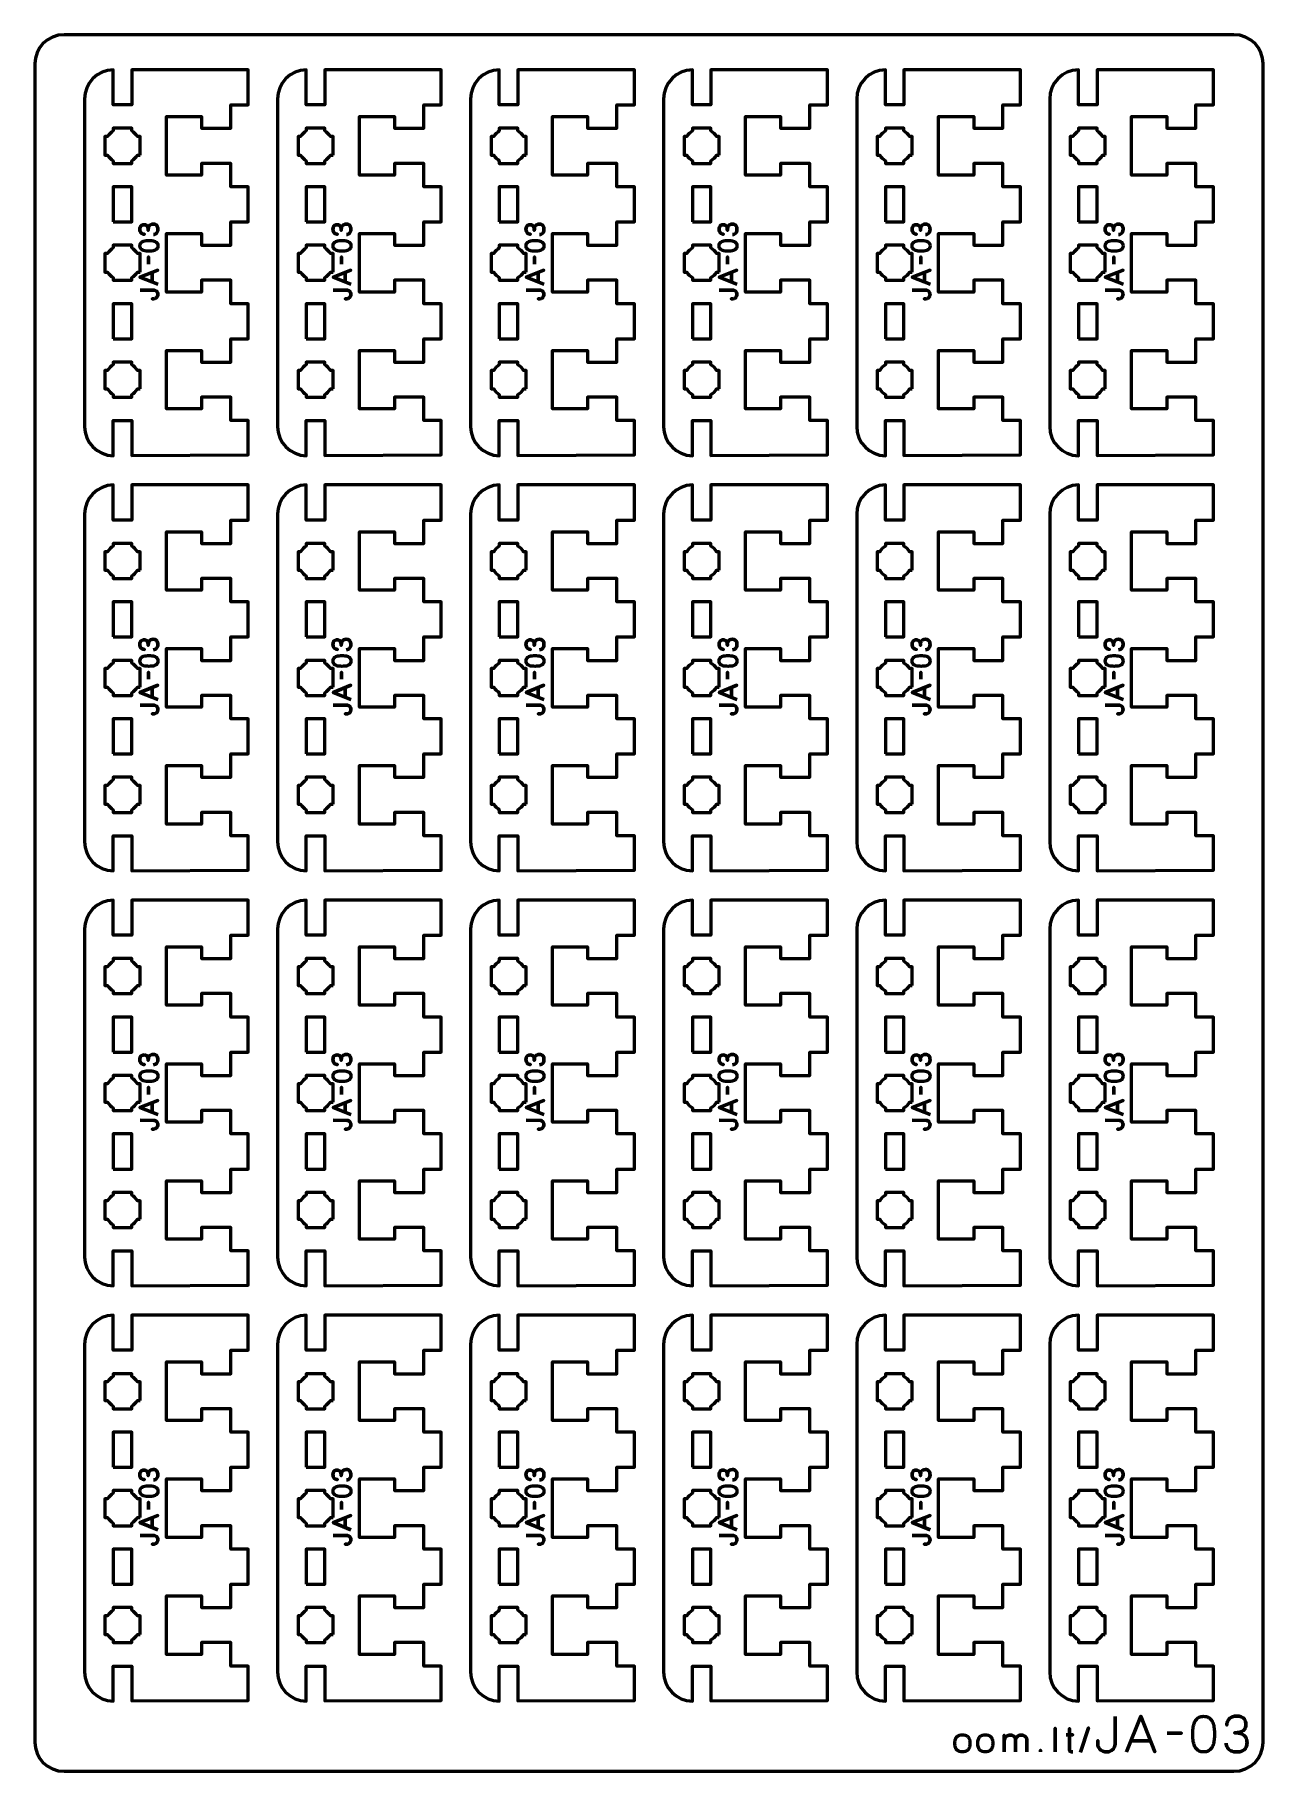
# Model space of a CAD drawing. Header units: centimetres. Extents: x -21 to 0, y -29.7 to 0.
import ezdxf

# ---------------------------------------------------------------- set-up
doc = ezdxf.new("R2010")
doc.units = ezdxf.units.CM
doc.header["$MEASUREMENT"] = 0
doc.layers.add('Layer 1', color=7, linetype='Continuous')

msp = doc.modelspace()

# ---------------------------------------------------------------- linework, layer by layer
at = {"layer": 'Layer 1', "color": 1, "lineweight": 53}
msp.add_open_spline([(-21.00003, -29.19995), (-21.00003, -29.19995), (-21.00003, -0.49992), (-21.00003, -0.49992), (-21.00003, -0.49992), (-21.00003, -0.22295), (-20.77694, 0.00004), (-20.49994, 0.00004), (-20.49994, 0.00004), (-20.49994, 0.00004), (-0.50008, 0.00004), (-0.50008, 0.00004), (-0.50008, 0.00004), (-0.22294, 0.00004), (0.00002, -0.22295), (0.00002, -0.49992), (0.00002, -0.49992), (0.00002, -0.49992), (0.00002, -29.19995), (0.00002, -29.19995), (0.00002, -29.19995), (0.00002, -29.47695), (-0.22294, -29.70004), (-0.50008, -29.70004), (-0.50008, -29.70004), (-0.50008, -29.70004), (-20.49994, -29.70004), (-20.49994, -29.70004), (-20.49994, -29.70004), (-20.77694, -29.70004), (-21.00003, -29.47695), (-21.00003, -29.19995)], degree=3, knots=[0, 0, 0, 0, 0.125, 0.125, 0.125, 0.125, 0.25, 0.25, 0.25, 0.25, 0.375, 0.375, 0.375, 0.375, 0.5, 0.5, 0.5, 0.5, 0.625, 0.625, 0.625, 0.625, 0.75, 0.75, 0.75, 0.75, 0.875, 0.875, 0.875, 0.875, 1, 1, 1, 1], dxfattribs=at)
at = {"layer": 'Layer 1', "lineweight": 53}
for points, knots in [([(-20.14999, -6.70011), (-20.14999, -6.97327), (-19.93079, -7.19533), (-19.65874, -7.20001), (-19.65874, -7.20001), (-19.65874, -7.20001), (-19.65874, -6.60011), (-19.65874, -6.60011), (-19.65874, -6.60011), (-19.65874, -6.60011), (-19.34124, -6.60011), (-19.34124, -6.60011), (-19.34124, -6.60011), (-19.34124, -6.60011), (-19.34124, -7.19819), (-19.34124, -7.19819), (-19.34124, -7.19819), (-19.34124, -7.19819), (-17.34999, -7.18761), (-17.34999, -7.18761), (-17.34999, -7.18761), (-17.34999, -7.18761), (-17.34999, -6.60011), (-17.34999, -6.60011), (-17.34999, -6.60011), (-17.34999, -6.60011), (-17.64999, -6.60011), (-17.64999, -6.60011), (-17.64999, -6.60011), (-17.64999, -6.60011), (-17.64999, -6.2001), (-17.64999, -6.2001), (-17.64999, -6.2001), (-17.64999, -6.2001), (-18.14999, -6.2001), (-18.14999, -6.2001), (-18.14999, -6.2001), (-18.14999, -6.2001), (-18.15, -6.4001), (-18.15, -6.4001), (-18.15, -6.4001), (-18.15, -6.4001), (-18.74999, -6.4001), (-18.74999, -6.4001), (-18.74999, -6.4001), (-18.74999, -6.01677), (-18.74999, -5.78342), (-18.74999, -5.40009), (-18.74999, -5.40009), (-18.74999, -5.40009), (-18.15, -5.40009), (-18.15, -5.40009), (-18.15, -5.40009), (-18.15, -5.40009), (-18.14999, -5.60009), (-18.14999, -5.60009), (-18.14999, -5.60009), (-18.14999, -5.60009), (-17.64998, -5.60009), (-17.64998, -5.60009), (-17.64998, -5.60009), (-17.64998, -5.60009), (-17.64999, -5.20008), (-17.64999, -5.20008), (-17.64999, -5.20008), (-17.64999, -5.20008), (-17.34999, -5.20008), (-17.34999, -5.20008), (-17.34999, -5.20008), (-17.34999, -5.20008), (-17.34999, -4.60007), (-17.34999, -4.60007), (-17.34999, -4.60007), (-17.34999, -4.60007), (-17.64999, -4.60007), (-17.64999, -4.60007), (-17.64999, -4.60007), (-17.64999, -4.60007), (-17.64999, -4.20007), (-17.64999, -4.20007), (-17.64999, -4.20007), (-17.64999, -4.20007), (-18.14999, -4.20007), (-18.14999, -4.20007), (-18.14999, -4.20007), (-18.14999, -4.20007), (-18.15, -4.40007), (-18.15, -4.40007), (-18.15, -4.40007), (-18.15, -4.40007), (-18.74999, -4.40007), (-18.74999, -4.40007), (-18.74999, -4.40007), (-18.74999, -4.01673), (-18.74999, -3.78339), (-18.74999, -3.40005), (-18.74999, -3.40005), (-18.74999, -3.40005), (-18.15, -3.40005), (-18.15, -3.40005), (-18.15, -3.40005), (-18.15, -3.40005), (-18.14999, -3.60005), (-18.14999, -3.60005), (-18.14999, -3.60005), (-18.14999, -3.60005), (-17.64998, -3.60005), (-17.64998, -3.60005), (-17.64998, -3.60005), (-17.64998, -3.60005), (-17.64999, -3.20005), (-17.64999, -3.20005), (-17.64999, -3.20005), (-17.64999, -3.20005), (-17.34999, -3.20005), (-17.34999, -3.20005), (-17.34999, -3.20005), (-17.34999, -3.20005), (-17.34999, -2.60004), (-17.34999, -2.60004), (-17.34999, -2.60004), (-17.34999, -2.60004), (-17.64999, -2.60004), (-17.64999, -2.60004), (-17.64999, -2.60004), (-17.64999, -2.60004), (-17.64999, -2.20003), (-17.64999, -2.20003), (-17.64999, -2.20003), (-17.64999, -2.20003), (-18.14999, -2.20003), (-18.14999, -2.20003), (-18.14999, -2.20003), (-18.14999, -2.20003), (-18.15, -2.40003), (-18.15, -2.40003), (-18.15, -2.40003), (-18.15, -2.40003), (-18.74999, -2.40003), (-18.74999, -2.40003), (-18.74999, -2.40003), (-18.74999, -2.0167), (-18.74999, -1.78335), (-18.74999, -1.40002), (-18.74999, -1.40002), (-18.74999, -1.40002), (-18.15, -1.40002), (-18.15, -1.40002), (-18.15, -1.40002), (-18.15, -1.40002), (-18.14999, -1.60002), (-18.14999, -1.60002), (-18.14999, -1.60002), (-18.14999, -1.60002), (-17.64998, -1.60002), (-17.64998, -1.60002), (-17.64998, -1.60002), (-17.64998, -1.60002), (-17.64999, -1.20001), (-17.64999, -1.20001), (-17.64999, -1.20001), (-17.64999, -1.20001), (-17.34999, -1.20001), (-17.34999, -1.20001), (-17.34999, -1.20001), (-17.34999, -1.20001), (-17.34999, -0.6), (-17.34999, -0.6), (-17.34999, -0.6), (-17.34999, -0.6), (-17.64999, -0.6), (-17.64999, -0.6), (-17.64999, -0.6), (-17.64999, -0.6), (-17.64998, -0.6), (-17.64998, -0.6), (-17.64998, -0.6), (-17.64998, -0.6), (-19.34124, -0.6), (-19.34124, -0.6), (-19.34124, -0.6), (-19.34124, -0.6), (-19.34124, -1.20001), (-19.34124, -1.20001), (-19.34124, -1.20001), (-19.34124, -1.20001), (-19.65874, -1.20001), (-19.65874, -1.20001), (-19.65874, -1.20001), (-19.65874, -1.20001), (-19.65874, -0.60011), (-19.65874, -0.60011), (-19.65874, -0.60011), (-19.93079, -0.60479), (-20.14999, -0.82685), (-20.14999, -1.10001)], [0, 0, 0, 0, 0.02040816, 0.02040816, 0.02040816, 0.02040816, 0.04081633, 0.04081633, 0.04081633, 0.04081633, 0.06122449, 0.06122449, 0.06122449, 0.06122449, 0.08163265, 0.08163265, 0.08163265, 0.08163265, 0.10204082, 0.10204082, 0.10204082, 0.10204082, 0.12244898, 0.12244898, 0.12244898, 0.12244898, 0.14285714, 0.14285714, 0.14285714, 0.14285714, 0.16326531, 0.16326531, 0.16326531, 0.16326531, 0.18367347, 0.18367347, 0.18367347, 0.18367347, 0.20408163, 0.20408163, 0.20408163, 0.20408163, 0.2244898, 0.2244898, 0.2244898, 0.2244898, 0.24489796, 0.24489796, 0.24489796, 0.24489796, 0.26530612, 0.26530612, 0.26530612, 0.26530612, 0.28571429, 0.28571429, 0.28571429, 0.28571429, 0.30612245, 0.30612245, 0.30612245, 0.30612245, 0.32653061, 0.32653061, 0.32653061, 0.32653061, 0.34693878, 0.34693878, 0.34693878, 0.34693878, 0.36734694, 0.36734694, 0.36734694, 0.36734694, 0.3877551, 0.3877551, 0.3877551, 0.3877551, 0.40816327, 0.40816327, 0.40816327, 0.40816327, 0.42857143, 0.42857143, 0.42857143, 0.42857143, 0.44897959, 0.44897959, 0.44897959, 0.44897959, 0.46938776, 0.46938776, 0.46938776, 0.46938776, 0.48979592, 0.48979592, 0.48979592, 0.48979592, 0.51020408, 0.51020408, 0.51020408, 0.51020408, 0.53061224, 0.53061224, 0.53061224, 0.53061224, 0.55102041, 0.55102041, 0.55102041, 0.55102041, 0.57142857, 0.57142857, 0.57142857, 0.57142857, 0.59183673, 0.59183673, 0.59183673, 0.59183673, 0.6122449, 0.6122449, 0.6122449, 0.6122449, 0.63265306, 0.63265306, 0.63265306, 0.63265306, 0.65306122, 0.65306122, 0.65306122, 0.65306122, 0.67346939, 0.67346939, 0.67346939, 0.67346939, 0.69387755, 0.69387755, 0.69387755, 0.69387755, 0.71428571, 0.71428571, 0.71428571, 0.71428571, 0.73469388, 0.73469388, 0.73469388, 0.73469388, 0.75510204, 0.75510204, 0.75510204, 0.75510204, 0.7755102, 0.7755102, 0.7755102, 0.7755102, 0.79591837, 0.79591837, 0.79591837, 0.79591837, 0.81632653, 0.81632653, 0.81632653, 0.81632653, 0.83673469, 0.83673469, 0.83673469, 0.83673469, 0.85714286, 0.85714286, 0.85714286, 0.85714286, 0.87755102, 0.87755102, 0.87755102, 0.87755102, 0.89795918, 0.89795918, 0.89795918, 0.89795918, 0.91836735, 0.91836735, 0.91836735, 0.91836735, 0.93877551, 0.93877551, 0.93877551, 0.93877551, 0.95918367, 0.95918367, 0.95918367, 0.95918367, 0.97959184, 0.97959184, 0.97959184, 0.97959184, 1, 1, 1, 1]), ([(-16.84999, -6.70011), (-16.84999, -6.97327), (-16.63079, -7.19533), (-16.35874, -7.20001), (-16.35874, -7.20001), (-16.35874, -7.20001), (-16.35874, -6.60011), (-16.35874, -6.60011), (-16.35874, -6.60011), (-16.35874, -6.60011), (-16.04124, -6.60011), (-16.04124, -6.60011), (-16.04124, -6.60011), (-16.04124, -6.60011), (-16.04124, -7.19819), (-16.04124, -7.19819), (-16.04124, -7.19819), (-16.04124, -7.19819), (-14.04999, -7.18761), (-14.04999, -7.18761), (-14.04999, -7.18761), (-14.04999, -7.18761), (-14.04999, -6.60011), (-14.04999, -6.60011), (-14.04999, -6.60011), (-14.04999, -6.60011), (-14.34999, -6.60011), (-14.34999, -6.60011), (-14.34999, -6.60011), (-14.34999, -6.60011), (-14.34999, -6.2001), (-14.34999, -6.2001), (-14.34999, -6.2001), (-14.34999, -6.2001), (-14.84999, -6.2001), (-14.84999, -6.2001), (-14.84999, -6.2001), (-14.84999, -6.2001), (-14.85, -6.4001), (-14.85, -6.4001), (-14.85, -6.4001), (-14.85, -6.4001), (-15.44999, -6.4001), (-15.44999, -6.4001), (-15.44999, -6.4001), (-15.44999, -6.01677), (-15.44999, -5.78342), (-15.44999, -5.40009), (-15.44999, -5.40009), (-15.44999, -5.40009), (-14.85, -5.40009), (-14.85, -5.40009), (-14.85, -5.40009), (-14.85, -5.40009), (-14.84999, -5.60009), (-14.84999, -5.60009), (-14.84999, -5.60009), (-14.84999, -5.60009), (-14.34998, -5.60009), (-14.34998, -5.60009), (-14.34998, -5.60009), (-14.34998, -5.60009), (-14.34999, -5.20008), (-14.34999, -5.20008), (-14.34999, -5.20008), (-14.34999, -5.20008), (-14.04999, -5.20008), (-14.04999, -5.20008), (-14.04999, -5.20008), (-14.04999, -5.20008), (-14.04999, -4.60007), (-14.04999, -4.60007), (-14.04999, -4.60007), (-14.04999, -4.60007), (-14.34999, -4.60007), (-14.34999, -4.60007), (-14.34999, -4.60007), (-14.34999, -4.60007), (-14.34999, -4.20007), (-14.34999, -4.20007), (-14.34999, -4.20007), (-14.34999, -4.20007), (-14.84999, -4.20007), (-14.84999, -4.20007), (-14.84999, -4.20007), (-14.84999, -4.20007), (-14.85, -4.40007), (-14.85, -4.40007), (-14.85, -4.40007), (-14.85, -4.40007), (-15.44999, -4.40007), (-15.44999, -4.40007), (-15.44999, -4.40007), (-15.44999, -4.01673), (-15.44999, -3.78339), (-15.44999, -3.40005), (-15.44999, -3.40005), (-15.44999, -3.40005), (-14.85, -3.40005), (-14.85, -3.40005), (-14.85, -3.40005), (-14.85, -3.40005), (-14.84999, -3.60005), (-14.84999, -3.60005), (-14.84999, -3.60005), (-14.84999, -3.60005), (-14.34998, -3.60005), (-14.34998, -3.60005), (-14.34998, -3.60005), (-14.34998, -3.60005), (-14.34999, -3.20005), (-14.34999, -3.20005), (-14.34999, -3.20005), (-14.34999, -3.20005), (-14.04999, -3.20005), (-14.04999, -3.20005), (-14.04999, -3.20005), (-14.04999, -3.20005), (-14.04999, -2.60004), (-14.04999, -2.60004), (-14.04999, -2.60004), (-14.04999, -2.60004), (-14.34999, -2.60004), (-14.34999, -2.60004), (-14.34999, -2.60004), (-14.34999, -2.60004), (-14.34999, -2.20003), (-14.34999, -2.20003), (-14.34999, -2.20003), (-14.34999, -2.20003), (-14.84999, -2.20003), (-14.84999, -2.20003), (-14.84999, -2.20003), (-14.84999, -2.20003), (-14.85, -2.40003), (-14.85, -2.40003), (-14.85, -2.40003), (-14.85, -2.40003), (-15.44999, -2.40003), (-15.44999, -2.40003), (-15.44999, -2.40003), (-15.44999, -2.0167), (-15.44999, -1.78335), (-15.44999, -1.40002), (-15.44999, -1.40002), (-15.44999, -1.40002), (-14.85, -1.40002), (-14.85, -1.40002), (-14.85, -1.40002), (-14.85, -1.40002), (-14.84999, -1.60002), (-14.84999, -1.60002), (-14.84999, -1.60002), (-14.84999, -1.60002), (-14.34998, -1.60002), (-14.34998, -1.60002), (-14.34998, -1.60002), (-14.34998, -1.60002), (-14.34999, -1.20001), (-14.34999, -1.20001), (-14.34999, -1.20001), (-14.34999, -1.20001), (-14.04999, -1.20001), (-14.04999, -1.20001), (-14.04999, -1.20001), (-14.04999, -1.20001), (-14.04999, -0.6), (-14.04999, -0.6), (-14.04999, -0.6), (-14.04999, -0.6), (-14.34999, -0.6), (-14.34999, -0.6), (-14.34999, -0.6), (-14.34999, -0.6), (-14.34998, -0.6), (-14.34998, -0.6), (-14.34998, -0.6), (-14.34998, -0.6), (-16.04124, -0.6), (-16.04124, -0.6), (-16.04124, -0.6), (-16.04124, -0.6), (-16.04124, -1.20001), (-16.04124, -1.20001), (-16.04124, -1.20001), (-16.04124, -1.20001), (-16.35874, -1.20001), (-16.35874, -1.20001), (-16.35874, -1.20001), (-16.35874, -1.20001), (-16.35874, -0.60011), (-16.35874, -0.60011), (-16.35874, -0.60011), (-16.63079, -0.60479), (-16.84999, -0.82685), (-16.84999, -1.10001)], [0, 0, 0, 0, 0.02040816, 0.02040816, 0.02040816, 0.02040816, 0.04081633, 0.04081633, 0.04081633, 0.04081633, 0.06122449, 0.06122449, 0.06122449, 0.06122449, 0.08163265, 0.08163265, 0.08163265, 0.08163265, 0.10204082, 0.10204082, 0.10204082, 0.10204082, 0.12244898, 0.12244898, 0.12244898, 0.12244898, 0.14285714, 0.14285714, 0.14285714, 0.14285714, 0.16326531, 0.16326531, 0.16326531, 0.16326531, 0.18367347, 0.18367347, 0.18367347, 0.18367347, 0.20408163, 0.20408163, 0.20408163, 0.20408163, 0.2244898, 0.2244898, 0.2244898, 0.2244898, 0.24489796, 0.24489796, 0.24489796, 0.24489796, 0.26530612, 0.26530612, 0.26530612, 0.26530612, 0.28571429, 0.28571429, 0.28571429, 0.28571429, 0.30612245, 0.30612245, 0.30612245, 0.30612245, 0.32653061, 0.32653061, 0.32653061, 0.32653061, 0.34693878, 0.34693878, 0.34693878, 0.34693878, 0.36734694, 0.36734694, 0.36734694, 0.36734694, 0.3877551, 0.3877551, 0.3877551, 0.3877551, 0.40816327, 0.40816327, 0.40816327, 0.40816327, 0.42857143, 0.42857143, 0.42857143, 0.42857143, 0.44897959, 0.44897959, 0.44897959, 0.44897959, 0.46938776, 0.46938776, 0.46938776, 0.46938776, 0.48979592, 0.48979592, 0.48979592, 0.48979592, 0.51020408, 0.51020408, 0.51020408, 0.51020408, 0.53061224, 0.53061224, 0.53061224, 0.53061224, 0.55102041, 0.55102041, 0.55102041, 0.55102041, 0.57142857, 0.57142857, 0.57142857, 0.57142857, 0.59183673, 0.59183673, 0.59183673, 0.59183673, 0.6122449, 0.6122449, 0.6122449, 0.6122449, 0.63265306, 0.63265306, 0.63265306, 0.63265306, 0.65306122, 0.65306122, 0.65306122, 0.65306122, 0.67346939, 0.67346939, 0.67346939, 0.67346939, 0.69387755, 0.69387755, 0.69387755, 0.69387755, 0.71428571, 0.71428571, 0.71428571, 0.71428571, 0.73469388, 0.73469388, 0.73469388, 0.73469388, 0.75510204, 0.75510204, 0.75510204, 0.75510204, 0.7755102, 0.7755102, 0.7755102, 0.7755102, 0.79591837, 0.79591837, 0.79591837, 0.79591837, 0.81632653, 0.81632653, 0.81632653, 0.81632653, 0.83673469, 0.83673469, 0.83673469, 0.83673469, 0.85714286, 0.85714286, 0.85714286, 0.85714286, 0.87755102, 0.87755102, 0.87755102, 0.87755102, 0.89795918, 0.89795918, 0.89795918, 0.89795918, 0.91836735, 0.91836735, 0.91836735, 0.91836735, 0.93877551, 0.93877551, 0.93877551, 0.93877551, 0.95918367, 0.95918367, 0.95918367, 0.95918367, 0.97959184, 0.97959184, 0.97959184, 0.97959184, 1, 1, 1, 1]), ([(-13.54999, -6.70011), (-13.54999, -6.97327), (-13.33079, -7.19533), (-13.05874, -7.20001), (-13.05874, -7.20001), (-13.05874, -7.20001), (-13.05874, -6.60011), (-13.05874, -6.60011), (-13.05874, -6.60011), (-13.05874, -6.60011), (-12.74124, -6.60011), (-12.74124, -6.60011), (-12.74124, -6.60011), (-12.74124, -6.60011), (-12.74124, -7.19819), (-12.74124, -7.19819), (-12.74124, -7.19819), (-12.74124, -7.19819), (-10.74999, -7.18761), (-10.74999, -7.18761), (-10.74999, -7.18761), (-10.74999, -7.18761), (-10.74999, -6.60011), (-10.74999, -6.60011), (-10.74999, -6.60011), (-10.74999, -6.60011), (-11.04999, -6.60011), (-11.04999, -6.60011), (-11.04999, -6.60011), (-11.04999, -6.60011), (-11.04999, -6.2001), (-11.04999, -6.2001), (-11.04999, -6.2001), (-11.04999, -6.2001), (-11.54999, -6.2001), (-11.54999, -6.2001), (-11.54999, -6.2001), (-11.54999, -6.2001), (-11.55, -6.4001), (-11.55, -6.4001), (-11.55, -6.4001), (-11.55, -6.4001), (-12.14999, -6.4001), (-12.14999, -6.4001), (-12.14999, -6.4001), (-12.14999, -6.01677), (-12.14999, -5.78342), (-12.14999, -5.40009), (-12.14999, -5.40009), (-12.14999, -5.40009), (-11.55, -5.40009), (-11.55, -5.40009), (-11.55, -5.40009), (-11.55, -5.40009), (-11.54999, -5.60009), (-11.54999, -5.60009), (-11.54999, -5.60009), (-11.54999, -5.60009), (-11.04998, -5.60009), (-11.04998, -5.60009), (-11.04998, -5.60009), (-11.04998, -5.60009), (-11.04999, -5.20008), (-11.04999, -5.20008), (-11.04999, -5.20008), (-11.04999, -5.20008), (-10.74999, -5.20008), (-10.74999, -5.20008), (-10.74999, -5.20008), (-10.74999, -5.20008), (-10.74999, -4.60007), (-10.74999, -4.60007), (-10.74999, -4.60007), (-10.74999, -4.60007), (-11.04999, -4.60007), (-11.04999, -4.60007), (-11.04999, -4.60007), (-11.04999, -4.60007), (-11.04999, -4.20007), (-11.04999, -4.20007), (-11.04999, -4.20007), (-11.04999, -4.20007), (-11.54999, -4.20007), (-11.54999, -4.20007), (-11.54999, -4.20007), (-11.54999, -4.20007), (-11.55, -4.40007), (-11.55, -4.40007), (-11.55, -4.40007), (-11.55, -4.40007), (-12.14999, -4.40007), (-12.14999, -4.40007), (-12.14999, -4.40007), (-12.14999, -4.01673), (-12.14999, -3.78339), (-12.14999, -3.40005), (-12.14999, -3.40005), (-12.14999, -3.40005), (-11.55, -3.40005), (-11.55, -3.40005), (-11.55, -3.40005), (-11.55, -3.40005), (-11.54999, -3.60005), (-11.54999, -3.60005), (-11.54999, -3.60005), (-11.54999, -3.60005), (-11.04998, -3.60005), (-11.04998, -3.60005), (-11.04998, -3.60005), (-11.04998, -3.60005), (-11.04999, -3.20005), (-11.04999, -3.20005), (-11.04999, -3.20005), (-11.04999, -3.20005), (-10.74999, -3.20005), (-10.74999, -3.20005), (-10.74999, -3.20005), (-10.74999, -3.20005), (-10.74999, -2.60004), (-10.74999, -2.60004), (-10.74999, -2.60004), (-10.74999, -2.60004), (-11.04999, -2.60004), (-11.04999, -2.60004), (-11.04999, -2.60004), (-11.04999, -2.60004), (-11.04999, -2.20003), (-11.04999, -2.20003), (-11.04999, -2.20003), (-11.04999, -2.20003), (-11.54999, -2.20003), (-11.54999, -2.20003), (-11.54999, -2.20003), (-11.54999, -2.20003), (-11.55, -2.40003), (-11.55, -2.40003), (-11.55, -2.40003), (-11.55, -2.40003), (-12.14999, -2.40003), (-12.14999, -2.40003), (-12.14999, -2.40003), (-12.14999, -2.0167), (-12.14999, -1.78335), (-12.14999, -1.40002), (-12.14999, -1.40002), (-12.14999, -1.40002), (-11.55, -1.40002), (-11.55, -1.40002), (-11.55, -1.40002), (-11.55, -1.40002), (-11.54999, -1.60002), (-11.54999, -1.60002), (-11.54999, -1.60002), (-11.54999, -1.60002), (-11.04998, -1.60002), (-11.04998, -1.60002), (-11.04998, -1.60002), (-11.04998, -1.60002), (-11.04999, -1.20001), (-11.04999, -1.20001), (-11.04999, -1.20001), (-11.04999, -1.20001), (-10.74999, -1.20001), (-10.74999, -1.20001), (-10.74999, -1.20001), (-10.74999, -1.20001), (-10.74999, -0.6), (-10.74999, -0.6), (-10.74999, -0.6), (-10.74999, -0.6), (-11.04999, -0.6), (-11.04999, -0.6), (-11.04999, -0.6), (-11.04999, -0.6), (-11.04998, -0.6), (-11.04998, -0.6), (-11.04998, -0.6), (-11.04998, -0.6), (-12.74124, -0.6), (-12.74124, -0.6), (-12.74124, -0.6), (-12.74124, -0.6), (-12.74124, -1.20001), (-12.74124, -1.20001), (-12.74124, -1.20001), (-12.74124, -1.20001), (-13.05874, -1.20001), (-13.05874, -1.20001), (-13.05874, -1.20001), (-13.05874, -1.20001), (-13.05874, -0.60011), (-13.05874, -0.60011), (-13.05874, -0.60011), (-13.33079, -0.60479), (-13.54999, -0.82685), (-13.54999, -1.10001)], [0, 0, 0, 0, 0.02040816, 0.02040816, 0.02040816, 0.02040816, 0.04081633, 0.04081633, 0.04081633, 0.04081633, 0.06122449, 0.06122449, 0.06122449, 0.06122449, 0.08163265, 0.08163265, 0.08163265, 0.08163265, 0.10204082, 0.10204082, 0.10204082, 0.10204082, 0.12244898, 0.12244898, 0.12244898, 0.12244898, 0.14285714, 0.14285714, 0.14285714, 0.14285714, 0.16326531, 0.16326531, 0.16326531, 0.16326531, 0.18367347, 0.18367347, 0.18367347, 0.18367347, 0.20408163, 0.20408163, 0.20408163, 0.20408163, 0.2244898, 0.2244898, 0.2244898, 0.2244898, 0.24489796, 0.24489796, 0.24489796, 0.24489796, 0.26530612, 0.26530612, 0.26530612, 0.26530612, 0.28571429, 0.28571429, 0.28571429, 0.28571429, 0.30612245, 0.30612245, 0.30612245, 0.30612245, 0.32653061, 0.32653061, 0.32653061, 0.32653061, 0.34693878, 0.34693878, 0.34693878, 0.34693878, 0.36734694, 0.36734694, 0.36734694, 0.36734694, 0.3877551, 0.3877551, 0.3877551, 0.3877551, 0.40816327, 0.40816327, 0.40816327, 0.40816327, 0.42857143, 0.42857143, 0.42857143, 0.42857143, 0.44897959, 0.44897959, 0.44897959, 0.44897959, 0.46938776, 0.46938776, 0.46938776, 0.46938776, 0.48979592, 0.48979592, 0.48979592, 0.48979592, 0.51020408, 0.51020408, 0.51020408, 0.51020408, 0.53061224, 0.53061224, 0.53061224, 0.53061224, 0.55102041, 0.55102041, 0.55102041, 0.55102041, 0.57142857, 0.57142857, 0.57142857, 0.57142857, 0.59183673, 0.59183673, 0.59183673, 0.59183673, 0.6122449, 0.6122449, 0.6122449, 0.6122449, 0.63265306, 0.63265306, 0.63265306, 0.63265306, 0.65306122, 0.65306122, 0.65306122, 0.65306122, 0.67346939, 0.67346939, 0.67346939, 0.67346939, 0.69387755, 0.69387755, 0.69387755, 0.69387755, 0.71428571, 0.71428571, 0.71428571, 0.71428571, 0.73469388, 0.73469388, 0.73469388, 0.73469388, 0.75510204, 0.75510204, 0.75510204, 0.75510204, 0.7755102, 0.7755102, 0.7755102, 0.7755102, 0.79591837, 0.79591837, 0.79591837, 0.79591837, 0.81632653, 0.81632653, 0.81632653, 0.81632653, 0.83673469, 0.83673469, 0.83673469, 0.83673469, 0.85714286, 0.85714286, 0.85714286, 0.85714286, 0.87755102, 0.87755102, 0.87755102, 0.87755102, 0.89795918, 0.89795918, 0.89795918, 0.89795918, 0.91836735, 0.91836735, 0.91836735, 0.91836735, 0.93877551, 0.93877551, 0.93877551, 0.93877551, 0.95918367, 0.95918367, 0.95918367, 0.95918367, 0.97959184, 0.97959184, 0.97959184, 0.97959184, 1, 1, 1, 1]), ([(-10.24999, -6.70011), (-10.24999, -6.97327), (-10.03079, -7.19533), (-9.75874, -7.20001), (-9.75874, -7.20001), (-9.75874, -7.20001), (-9.75874, -6.60011), (-9.75874, -6.60011), (-9.75874, -6.60011), (-9.75874, -6.60011), (-9.44124, -6.60011), (-9.44124, -6.60011), (-9.44124, -6.60011), (-9.44124, -6.60011), (-9.44124, -7.19819), (-9.44124, -7.19819), (-9.44124, -7.19819), (-9.44124, -7.19819), (-7.44999, -7.18761), (-7.44999, -7.18761), (-7.44999, -7.18761), (-7.44999, -7.18761), (-7.44999, -6.60011), (-7.44999, -6.60011), (-7.44999, -6.60011), (-7.44999, -6.60011), (-7.74999, -6.60011), (-7.74999, -6.60011), (-7.74999, -6.60011), (-7.74999, -6.60011), (-7.74999, -6.2001), (-7.74999, -6.2001), (-7.74999, -6.2001), (-7.74999, -6.2001), (-8.24999, -6.2001), (-8.24999, -6.2001), (-8.24999, -6.2001), (-8.24999, -6.2001), (-8.25, -6.4001), (-8.25, -6.4001), (-8.25, -6.4001), (-8.25, -6.4001), (-8.84999, -6.4001), (-8.84999, -6.4001), (-8.84999, -6.4001), (-8.84999, -6.01677), (-8.84999, -5.78342), (-8.84999, -5.40009), (-8.84999, -5.40009), (-8.84999, -5.40009), (-8.25, -5.40009), (-8.25, -5.40009), (-8.25, -5.40009), (-8.25, -5.40009), (-8.24999, -5.60009), (-8.24999, -5.60009), (-8.24999, -5.60009), (-8.24999, -5.60009), (-7.74998, -5.60009), (-7.74998, -5.60009), (-7.74998, -5.60009), (-7.74998, -5.60009), (-7.74999, -5.20008), (-7.74999, -5.20008), (-7.74999, -5.20008), (-7.74999, -5.20008), (-7.44999, -5.20008), (-7.44999, -5.20008), (-7.44999, -5.20008), (-7.44999, -5.20008), (-7.44999, -4.60007), (-7.44999, -4.60007), (-7.44999, -4.60007), (-7.44999, -4.60007), (-7.74999, -4.60007), (-7.74999, -4.60007), (-7.74999, -4.60007), (-7.74999, -4.60007), (-7.74999, -4.20007), (-7.74999, -4.20007), (-7.74999, -4.20007), (-7.74999, -4.20007), (-8.24999, -4.20007), (-8.24999, -4.20007), (-8.24999, -4.20007), (-8.24999, -4.20007), (-8.25, -4.40007), (-8.25, -4.40007), (-8.25, -4.40007), (-8.25, -4.40007), (-8.84999, -4.40007), (-8.84999, -4.40007), (-8.84999, -4.40007), (-8.84999, -4.01673), (-8.84999, -3.78339), (-8.84999, -3.40005), (-8.84999, -3.40005), (-8.84999, -3.40005), (-8.25, -3.40005), (-8.25, -3.40005), (-8.25, -3.40005), (-8.25, -3.40005), (-8.24999, -3.60005), (-8.24999, -3.60005), (-8.24999, -3.60005), (-8.24999, -3.60005), (-7.74998, -3.60005), (-7.74998, -3.60005), (-7.74998, -3.60005), (-7.74998, -3.60005), (-7.74999, -3.20005), (-7.74999, -3.20005), (-7.74999, -3.20005), (-7.74999, -3.20005), (-7.44999, -3.20005), (-7.44999, -3.20005), (-7.44999, -3.20005), (-7.44999, -3.20005), (-7.44999, -2.60004), (-7.44999, -2.60004), (-7.44999, -2.60004), (-7.44999, -2.60004), (-7.74999, -2.60004), (-7.74999, -2.60004), (-7.74999, -2.60004), (-7.74999, -2.60004), (-7.74999, -2.20003), (-7.74999, -2.20003), (-7.74999, -2.20003), (-7.74999, -2.20003), (-8.24999, -2.20003), (-8.24999, -2.20003), (-8.24999, -2.20003), (-8.24999, -2.20003), (-8.25, -2.40003), (-8.25, -2.40003), (-8.25, -2.40003), (-8.25, -2.40003), (-8.84999, -2.40003), (-8.84999, -2.40003), (-8.84999, -2.40003), (-8.84999, -2.0167), (-8.84999, -1.78335), (-8.84999, -1.40002), (-8.84999, -1.40002), (-8.84999, -1.40002), (-8.25, -1.40002), (-8.25, -1.40002), (-8.25, -1.40002), (-8.25, -1.40002), (-8.24999, -1.60002), (-8.24999, -1.60002), (-8.24999, -1.60002), (-8.24999, -1.60002), (-7.74998, -1.60002), (-7.74998, -1.60002), (-7.74998, -1.60002), (-7.74998, -1.60002), (-7.74999, -1.20001), (-7.74999, -1.20001), (-7.74999, -1.20001), (-7.74999, -1.20001), (-7.44999, -1.20001), (-7.44999, -1.20001), (-7.44999, -1.20001), (-7.44999, -1.20001), (-7.44999, -0.6), (-7.44999, -0.6), (-7.44999, -0.6), (-7.44999, -0.6), (-7.74999, -0.6), (-7.74999, -0.6), (-7.74999, -0.6), (-7.74999, -0.6), (-7.74998, -0.6), (-7.74998, -0.6), (-7.74998, -0.6), (-7.74998, -0.6), (-9.44124, -0.6), (-9.44124, -0.6), (-9.44124, -0.6), (-9.44124, -0.6), (-9.44124, -1.20001), (-9.44124, -1.20001), (-9.44124, -1.20001), (-9.44124, -1.20001), (-9.75874, -1.20001), (-9.75874, -1.20001), (-9.75874, -1.20001), (-9.75874, -1.20001), (-9.75874, -0.60011), (-9.75874, -0.60011), (-9.75874, -0.60011), (-10.03079, -0.60479), (-10.24999, -0.82685), (-10.24999, -1.10001)], [0, 0, 0, 0, 0.02040816, 0.02040816, 0.02040816, 0.02040816, 0.04081633, 0.04081633, 0.04081633, 0.04081633, 0.06122449, 0.06122449, 0.06122449, 0.06122449, 0.08163265, 0.08163265, 0.08163265, 0.08163265, 0.10204082, 0.10204082, 0.10204082, 0.10204082, 0.12244898, 0.12244898, 0.12244898, 0.12244898, 0.14285714, 0.14285714, 0.14285714, 0.14285714, 0.16326531, 0.16326531, 0.16326531, 0.16326531, 0.18367347, 0.18367347, 0.18367347, 0.18367347, 0.20408163, 0.20408163, 0.20408163, 0.20408163, 0.2244898, 0.2244898, 0.2244898, 0.2244898, 0.24489796, 0.24489796, 0.24489796, 0.24489796, 0.26530612, 0.26530612, 0.26530612, 0.26530612, 0.28571429, 0.28571429, 0.28571429, 0.28571429, 0.30612245, 0.30612245, 0.30612245, 0.30612245, 0.32653061, 0.32653061, 0.32653061, 0.32653061, 0.34693878, 0.34693878, 0.34693878, 0.34693878, 0.36734694, 0.36734694, 0.36734694, 0.36734694, 0.3877551, 0.3877551, 0.3877551, 0.3877551, 0.40816327, 0.40816327, 0.40816327, 0.40816327, 0.42857143, 0.42857143, 0.42857143, 0.42857143, 0.44897959, 0.44897959, 0.44897959, 0.44897959, 0.46938776, 0.46938776, 0.46938776, 0.46938776, 0.48979592, 0.48979592, 0.48979592, 0.48979592, 0.51020408, 0.51020408, 0.51020408, 0.51020408, 0.53061224, 0.53061224, 0.53061224, 0.53061224, 0.55102041, 0.55102041, 0.55102041, 0.55102041, 0.57142857, 0.57142857, 0.57142857, 0.57142857, 0.59183673, 0.59183673, 0.59183673, 0.59183673, 0.6122449, 0.6122449, 0.6122449, 0.6122449, 0.63265306, 0.63265306, 0.63265306, 0.63265306, 0.65306122, 0.65306122, 0.65306122, 0.65306122, 0.67346939, 0.67346939, 0.67346939, 0.67346939, 0.69387755, 0.69387755, 0.69387755, 0.69387755, 0.71428571, 0.71428571, 0.71428571, 0.71428571, 0.73469388, 0.73469388, 0.73469388, 0.73469388, 0.75510204, 0.75510204, 0.75510204, 0.75510204, 0.7755102, 0.7755102, 0.7755102, 0.7755102, 0.79591837, 0.79591837, 0.79591837, 0.79591837, 0.81632653, 0.81632653, 0.81632653, 0.81632653, 0.83673469, 0.83673469, 0.83673469, 0.83673469, 0.85714286, 0.85714286, 0.85714286, 0.85714286, 0.87755102, 0.87755102, 0.87755102, 0.87755102, 0.89795918, 0.89795918, 0.89795918, 0.89795918, 0.91836735, 0.91836735, 0.91836735, 0.91836735, 0.93877551, 0.93877551, 0.93877551, 0.93877551, 0.95918367, 0.95918367, 0.95918367, 0.95918367, 0.97959184, 0.97959184, 0.97959184, 0.97959184, 1, 1, 1, 1]), ([(-6.94999, -6.70011), (-6.94999, -6.97327), (-6.73079, -7.19533), (-6.45874, -7.20001), (-6.45874, -7.20001), (-6.45874, -7.20001), (-6.45874, -6.60011), (-6.45874, -6.60011), (-6.45874, -6.60011), (-6.45874, -6.60011), (-6.14124, -6.60011), (-6.14124, -6.60011), (-6.14124, -6.60011), (-6.14124, -6.60011), (-6.14124, -7.19819), (-6.14124, -7.19819), (-6.14124, -7.19819), (-6.14124, -7.19819), (-4.14999, -7.18761), (-4.14999, -7.18761), (-4.14999, -7.18761), (-4.14999, -7.18761), (-4.14999, -6.60011), (-4.14999, -6.60011), (-4.14999, -6.60011), (-4.14999, -6.60011), (-4.44999, -6.60011), (-4.44999, -6.60011), (-4.44999, -6.60011), (-4.44999, -6.60011), (-4.44999, -6.2001), (-4.44999, -6.2001), (-4.44999, -6.2001), (-4.44999, -6.2001), (-4.94999, -6.2001), (-4.94999, -6.2001), (-4.94999, -6.2001), (-4.94999, -6.2001), (-4.95, -6.4001), (-4.95, -6.4001), (-4.95, -6.4001), (-4.95, -6.4001), (-5.54999, -6.4001), (-5.54999, -6.4001), (-5.54999, -6.4001), (-5.54999, -6.01677), (-5.54999, -5.78342), (-5.54999, -5.40009), (-5.54999, -5.40009), (-5.54999, -5.40009), (-4.95, -5.40009), (-4.95, -5.40009), (-4.95, -5.40009), (-4.95, -5.40009), (-4.94999, -5.60009), (-4.94999, -5.60009), (-4.94999, -5.60009), (-4.94999, -5.60009), (-4.44998, -5.60009), (-4.44998, -5.60009), (-4.44998, -5.60009), (-4.44998, -5.60009), (-4.44999, -5.20008), (-4.44999, -5.20008), (-4.44999, -5.20008), (-4.44999, -5.20008), (-4.14999, -5.20008), (-4.14999, -5.20008), (-4.14999, -5.20008), (-4.14999, -5.20008), (-4.14999, -4.60007), (-4.14999, -4.60007), (-4.14999, -4.60007), (-4.14999, -4.60007), (-4.44999, -4.60007), (-4.44999, -4.60007), (-4.44999, -4.60007), (-4.44999, -4.60007), (-4.44999, -4.20007), (-4.44999, -4.20007), (-4.44999, -4.20007), (-4.44999, -4.20007), (-4.94999, -4.20007), (-4.94999, -4.20007), (-4.94999, -4.20007), (-4.94999, -4.20007), (-4.95, -4.40007), (-4.95, -4.40007), (-4.95, -4.40007), (-4.95, -4.40007), (-5.54999, -4.40007), (-5.54999, -4.40007), (-5.54999, -4.40007), (-5.54999, -4.01673), (-5.54999, -3.78339), (-5.54999, -3.40005), (-5.54999, -3.40005), (-5.54999, -3.40005), (-4.95, -3.40005), (-4.95, -3.40005), (-4.95, -3.40005), (-4.95, -3.40005), (-4.94999, -3.60005), (-4.94999, -3.60005), (-4.94999, -3.60005), (-4.94999, -3.60005), (-4.44998, -3.60005), (-4.44998, -3.60005), (-4.44998, -3.60005), (-4.44998, -3.60005), (-4.44999, -3.20005), (-4.44999, -3.20005), (-4.44999, -3.20005), (-4.44999, -3.20005), (-4.14999, -3.20005), (-4.14999, -3.20005), (-4.14999, -3.20005), (-4.14999, -3.20005), (-4.14999, -2.60004), (-4.14999, -2.60004), (-4.14999, -2.60004), (-4.14999, -2.60004), (-4.44999, -2.60004), (-4.44999, -2.60004), (-4.44999, -2.60004), (-4.44999, -2.60004), (-4.44999, -2.20003), (-4.44999, -2.20003), (-4.44999, -2.20003), (-4.44999, -2.20003), (-4.94999, -2.20003), (-4.94999, -2.20003), (-4.94999, -2.20003), (-4.94999, -2.20003), (-4.95, -2.40003), (-4.95, -2.40003), (-4.95, -2.40003), (-4.95, -2.40003), (-5.54999, -2.40003), (-5.54999, -2.40003), (-5.54999, -2.40003), (-5.54999, -2.0167), (-5.54999, -1.78335), (-5.54999, -1.40002), (-5.54999, -1.40002), (-5.54999, -1.40002), (-4.95, -1.40002), (-4.95, -1.40002), (-4.95, -1.40002), (-4.95, -1.40002), (-4.94999, -1.60002), (-4.94999, -1.60002), (-4.94999, -1.60002), (-4.94999, -1.60002), (-4.44998, -1.60002), (-4.44998, -1.60002), (-4.44998, -1.60002), (-4.44998, -1.60002), (-4.44999, -1.20001), (-4.44999, -1.20001), (-4.44999, -1.20001), (-4.44999, -1.20001), (-4.14999, -1.20001), (-4.14999, -1.20001), (-4.14999, -1.20001), (-4.14999, -1.20001), (-4.14999, -0.6), (-4.14999, -0.6), (-4.14999, -0.6), (-4.14999, -0.6), (-4.44999, -0.6), (-4.44999, -0.6), (-4.44999, -0.6), (-4.44999, -0.6), (-4.44998, -0.6), (-4.44998, -0.6), (-4.44998, -0.6), (-4.44998, -0.6), (-6.14124, -0.6), (-6.14124, -0.6), (-6.14124, -0.6), (-6.14124, -0.6), (-6.14124, -1.20001), (-6.14124, -1.20001), (-6.14124, -1.20001), (-6.14124, -1.20001), (-6.45874, -1.20001), (-6.45874, -1.20001), (-6.45874, -1.20001), (-6.45874, -1.20001), (-6.45874, -0.60011), (-6.45874, -0.60011), (-6.45874, -0.60011), (-6.73079, -0.60479), (-6.94999, -0.82685), (-6.94999, -1.10001)], [0, 0, 0, 0, 0.02040816, 0.02040816, 0.02040816, 0.02040816, 0.04081633, 0.04081633, 0.04081633, 0.04081633, 0.06122449, 0.06122449, 0.06122449, 0.06122449, 0.08163265, 0.08163265, 0.08163265, 0.08163265, 0.10204082, 0.10204082, 0.10204082, 0.10204082, 0.12244898, 0.12244898, 0.12244898, 0.12244898, 0.14285714, 0.14285714, 0.14285714, 0.14285714, 0.16326531, 0.16326531, 0.16326531, 0.16326531, 0.18367347, 0.18367347, 0.18367347, 0.18367347, 0.20408163, 0.20408163, 0.20408163, 0.20408163, 0.2244898, 0.2244898, 0.2244898, 0.2244898, 0.24489796, 0.24489796, 0.24489796, 0.24489796, 0.26530612, 0.26530612, 0.26530612, 0.26530612, 0.28571429, 0.28571429, 0.28571429, 0.28571429, 0.30612245, 0.30612245, 0.30612245, 0.30612245, 0.32653061, 0.32653061, 0.32653061, 0.32653061, 0.34693878, 0.34693878, 0.34693878, 0.34693878, 0.36734694, 0.36734694, 0.36734694, 0.36734694, 0.3877551, 0.3877551, 0.3877551, 0.3877551, 0.40816327, 0.40816327, 0.40816327, 0.40816327, 0.42857143, 0.42857143, 0.42857143, 0.42857143, 0.44897959, 0.44897959, 0.44897959, 0.44897959, 0.46938776, 0.46938776, 0.46938776, 0.46938776, 0.48979592, 0.48979592, 0.48979592, 0.48979592, 0.51020408, 0.51020408, 0.51020408, 0.51020408, 0.53061224, 0.53061224, 0.53061224, 0.53061224, 0.55102041, 0.55102041, 0.55102041, 0.55102041, 0.57142857, 0.57142857, 0.57142857, 0.57142857, 0.59183673, 0.59183673, 0.59183673, 0.59183673, 0.6122449, 0.6122449, 0.6122449, 0.6122449, 0.63265306, 0.63265306, 0.63265306, 0.63265306, 0.65306122, 0.65306122, 0.65306122, 0.65306122, 0.67346939, 0.67346939, 0.67346939, 0.67346939, 0.69387755, 0.69387755, 0.69387755, 0.69387755, 0.71428571, 0.71428571, 0.71428571, 0.71428571, 0.73469388, 0.73469388, 0.73469388, 0.73469388, 0.75510204, 0.75510204, 0.75510204, 0.75510204, 0.7755102, 0.7755102, 0.7755102, 0.7755102, 0.79591837, 0.79591837, 0.79591837, 0.79591837, 0.81632653, 0.81632653, 0.81632653, 0.81632653, 0.83673469, 0.83673469, 0.83673469, 0.83673469, 0.85714286, 0.85714286, 0.85714286, 0.85714286, 0.87755102, 0.87755102, 0.87755102, 0.87755102, 0.89795918, 0.89795918, 0.89795918, 0.89795918, 0.91836735, 0.91836735, 0.91836735, 0.91836735, 0.93877551, 0.93877551, 0.93877551, 0.93877551, 0.95918367, 0.95918367, 0.95918367, 0.95918367, 0.97959184, 0.97959184, 0.97959184, 0.97959184, 1, 1, 1, 1]), ([(-3.64999, -6.70011), (-3.64999, -6.97327), (-3.43079, -7.19533), (-3.15874, -7.20001), (-3.15874, -7.20001), (-3.15874, -7.20001), (-3.15874, -6.60011), (-3.15874, -6.60011), (-3.15874, -6.60011), (-3.15874, -6.60011), (-2.84124, -6.60011), (-2.84124, -6.60011), (-2.84124, -6.60011), (-2.84124, -6.60011), (-2.84124, -7.19819), (-2.84124, -7.19819), (-2.84124, -7.19819), (-2.84124, -7.19819), (-0.84999, -7.18761), (-0.84999, -7.18761), (-0.84999, -7.18761), (-0.84999, -7.18761), (-0.84999, -6.60011), (-0.84999, -6.60011), (-0.84999, -6.60011), (-0.84999, -6.60011), (-1.14999, -6.60011), (-1.14999, -6.60011), (-1.14999, -6.60011), (-1.14999, -6.60011), (-1.14999, -6.2001), (-1.14999, -6.2001), (-1.14999, -6.2001), (-1.14999, -6.2001), (-1.64999, -6.2001), (-1.64999, -6.2001), (-1.64999, -6.2001), (-1.64999, -6.2001), (-1.65, -6.4001), (-1.65, -6.4001), (-1.65, -6.4001), (-1.65, -6.4001), (-2.24999, -6.4001), (-2.24999, -6.4001), (-2.24999, -6.4001), (-2.24999, -6.01677), (-2.24999, -5.78342), (-2.24999, -5.40009), (-2.24999, -5.40009), (-2.24999, -5.40009), (-1.65, -5.40009), (-1.65, -5.40009), (-1.65, -5.40009), (-1.65, -5.40009), (-1.64999, -5.60009), (-1.64999, -5.60009), (-1.64999, -5.60009), (-1.64999, -5.60009), (-1.14998, -5.60009), (-1.14998, -5.60009), (-1.14998, -5.60009), (-1.14998, -5.60009), (-1.14999, -5.20008), (-1.14999, -5.20008), (-1.14999, -5.20008), (-1.14999, -5.20008), (-0.84999, -5.20008), (-0.84999, -5.20008), (-0.84999, -5.20008), (-0.84999, -5.20008), (-0.84999, -4.60007), (-0.84999, -4.60007), (-0.84999, -4.60007), (-0.84999, -4.60007), (-1.14999, -4.60007), (-1.14999, -4.60007), (-1.14999, -4.60007), (-1.14999, -4.60007), (-1.14999, -4.20007), (-1.14999, -4.20007), (-1.14999, -4.20007), (-1.14999, -4.20007), (-1.64999, -4.20007), (-1.64999, -4.20007), (-1.64999, -4.20007), (-1.64999, -4.20007), (-1.65, -4.40007), (-1.65, -4.40007), (-1.65, -4.40007), (-1.65, -4.40007), (-2.24999, -4.40007), (-2.24999, -4.40007), (-2.24999, -4.40007), (-2.24999, -4.01673), (-2.24999, -3.78339), (-2.24999, -3.40005), (-2.24999, -3.40005), (-2.24999, -3.40005), (-1.65, -3.40005), (-1.65, -3.40005), (-1.65, -3.40005), (-1.65, -3.40005), (-1.64999, -3.60005), (-1.64999, -3.60005), (-1.64999, -3.60005), (-1.64999, -3.60005), (-1.14998, -3.60005), (-1.14998, -3.60005), (-1.14998, -3.60005), (-1.14998, -3.60005), (-1.14999, -3.20005), (-1.14999, -3.20005), (-1.14999, -3.20005), (-1.14999, -3.20005), (-0.84999, -3.20005), (-0.84999, -3.20005), (-0.84999, -3.20005), (-0.84999, -3.20005), (-0.84999, -2.60004), (-0.84999, -2.60004), (-0.84999, -2.60004), (-0.84999, -2.60004), (-1.14999, -2.60004), (-1.14999, -2.60004), (-1.14999, -2.60004), (-1.14999, -2.60004), (-1.14999, -2.20003), (-1.14999, -2.20003), (-1.14999, -2.20003), (-1.14999, -2.20003), (-1.64999, -2.20003), (-1.64999, -2.20003), (-1.64999, -2.20003), (-1.64999, -2.20003), (-1.65, -2.40003), (-1.65, -2.40003), (-1.65, -2.40003), (-1.65, -2.40003), (-2.24999, -2.40003), (-2.24999, -2.40003), (-2.24999, -2.40003), (-2.24999, -2.0167), (-2.24999, -1.78335), (-2.24999, -1.40002), (-2.24999, -1.40002), (-2.24999, -1.40002), (-1.65, -1.40002), (-1.65, -1.40002), (-1.65, -1.40002), (-1.65, -1.40002), (-1.64999, -1.60002), (-1.64999, -1.60002), (-1.64999, -1.60002), (-1.64999, -1.60002), (-1.14998, -1.60002), (-1.14998, -1.60002), (-1.14998, -1.60002), (-1.14998, -1.60002), (-1.14999, -1.20001), (-1.14999, -1.20001), (-1.14999, -1.20001), (-1.14999, -1.20001), (-0.84999, -1.20001), (-0.84999, -1.20001), (-0.84999, -1.20001), (-0.84999, -1.20001), (-0.84999, -0.6), (-0.84999, -0.6), (-0.84999, -0.6), (-0.84999, -0.6), (-1.14999, -0.6), (-1.14999, -0.6), (-1.14999, -0.6), (-1.14999, -0.6), (-1.14998, -0.6), (-1.14998, -0.6), (-1.14998, -0.6), (-1.14998, -0.6), (-2.84124, -0.6), (-2.84124, -0.6), (-2.84124, -0.6), (-2.84124, -0.6), (-2.84124, -1.20001), (-2.84124, -1.20001), (-2.84124, -1.20001), (-2.84124, -1.20001), (-3.15874, -1.20001), (-3.15874, -1.20001), (-3.15874, -1.20001), (-3.15874, -1.20001), (-3.15874, -0.60011), (-3.15874, -0.60011), (-3.15874, -0.60011), (-3.43079, -0.60479), (-3.64999, -0.82685), (-3.64999, -1.10001)], [0, 0, 0, 0, 0.02040816, 0.02040816, 0.02040816, 0.02040816, 0.04081633, 0.04081633, 0.04081633, 0.04081633, 0.06122449, 0.06122449, 0.06122449, 0.06122449, 0.08163265, 0.08163265, 0.08163265, 0.08163265, 0.10204082, 0.10204082, 0.10204082, 0.10204082, 0.12244898, 0.12244898, 0.12244898, 0.12244898, 0.14285714, 0.14285714, 0.14285714, 0.14285714, 0.16326531, 0.16326531, 0.16326531, 0.16326531, 0.18367347, 0.18367347, 0.18367347, 0.18367347, 0.20408163, 0.20408163, 0.20408163, 0.20408163, 0.2244898, 0.2244898, 0.2244898, 0.2244898, 0.24489796, 0.24489796, 0.24489796, 0.24489796, 0.26530612, 0.26530612, 0.26530612, 0.26530612, 0.28571429, 0.28571429, 0.28571429, 0.28571429, 0.30612245, 0.30612245, 0.30612245, 0.30612245, 0.32653061, 0.32653061, 0.32653061, 0.32653061, 0.34693878, 0.34693878, 0.34693878, 0.34693878, 0.36734694, 0.36734694, 0.36734694, 0.36734694, 0.3877551, 0.3877551, 0.3877551, 0.3877551, 0.40816327, 0.40816327, 0.40816327, 0.40816327, 0.42857143, 0.42857143, 0.42857143, 0.42857143, 0.44897959, 0.44897959, 0.44897959, 0.44897959, 0.46938776, 0.46938776, 0.46938776, 0.46938776, 0.48979592, 0.48979592, 0.48979592, 0.48979592, 0.51020408, 0.51020408, 0.51020408, 0.51020408, 0.53061224, 0.53061224, 0.53061224, 0.53061224, 0.55102041, 0.55102041, 0.55102041, 0.55102041, 0.57142857, 0.57142857, 0.57142857, 0.57142857, 0.59183673, 0.59183673, 0.59183673, 0.59183673, 0.6122449, 0.6122449, 0.6122449, 0.6122449, 0.63265306, 0.63265306, 0.63265306, 0.63265306, 0.65306122, 0.65306122, 0.65306122, 0.65306122, 0.67346939, 0.67346939, 0.67346939, 0.67346939, 0.69387755, 0.69387755, 0.69387755, 0.69387755, 0.71428571, 0.71428571, 0.71428571, 0.71428571, 0.73469388, 0.73469388, 0.73469388, 0.73469388, 0.75510204, 0.75510204, 0.75510204, 0.75510204, 0.7755102, 0.7755102, 0.7755102, 0.7755102, 0.79591837, 0.79591837, 0.79591837, 0.79591837, 0.81632653, 0.81632653, 0.81632653, 0.81632653, 0.83673469, 0.83673469, 0.83673469, 0.83673469, 0.85714286, 0.85714286, 0.85714286, 0.85714286, 0.87755102, 0.87755102, 0.87755102, 0.87755102, 0.89795918, 0.89795918, 0.89795918, 0.89795918, 0.91836735, 0.91836735, 0.91836735, 0.91836735, 0.93877551, 0.93877551, 0.93877551, 0.93877551, 0.95918367, 0.95918367, 0.95918367, 0.95918367, 0.97959184, 0.97959184, 0.97959184, 0.97959184, 1, 1, 1, 1]), ([(-19.19999, -2.05878), (-19.19999, -2.05878), (-19.24543, -2.05878), (-19.24543, -2.05878), (-19.24543, -2.05878), (-19.26966, -2.09754), (-19.30249, -2.13036), (-19.34124, -2.15459), (-19.34124, -2.15459), (-19.34124, -2.15459), (-19.34124, -2.20003), (-19.34124, -2.20003), (-19.34124, -2.20003), (-19.34124, -2.20003), (-19.49999, -2.20003), (-19.49999, -2.20003), (-19.49999, -2.20003), (-19.49999, -2.20003), (-19.65874, -2.20003), (-19.65874, -2.20003), (-19.65874, -2.20003), (-19.65874, -2.20003), (-19.65874, -2.15459), (-19.65874, -2.15459), (-19.65874, -2.15459), (-19.69749, -2.13036), (-19.73032, -2.09754), (-19.75455, -2.05878), (-19.75455, -2.05878), (-19.75455, -2.05878), (-19.79999, -2.05878), (-19.79999, -2.05878), (-19.79999, -2.05878), (-19.79999, -2.05878), (-19.79999, -1.90003), (-19.79999, -1.90003), (-19.79999, -1.90003), (-19.79999, -1.90003), (-19.79999, -1.74127), (-19.79999, -1.74127), (-19.79999, -1.74127), (-19.79999, -1.74127), (-19.75455, -1.74127), (-19.75455, -1.74127), (-19.75455, -1.74127), (-19.73032, -1.70251), (-19.69749, -1.66969), (-19.65874, -1.64546), (-19.65874, -1.64546), (-19.65874, -1.64546), (-19.65874, -1.60002), (-19.65874, -1.60002), (-19.65874, -1.60002), (-19.65874, -1.60002), (-19.49999, -1.60002), (-19.49999, -1.60002), (-19.49999, -1.60002), (-19.49999, -1.60002), (-19.34124, -1.60002), (-19.34124, -1.60002), (-19.34124, -1.60002), (-19.34124, -1.60002), (-19.34124, -1.64546), (-19.34124, -1.64546), (-19.34124, -1.64546), (-19.30249, -1.66969), (-19.26966, -1.70251), (-19.24543, -1.74127), (-19.24543, -1.74127), (-19.24543, -1.74127), (-19.19999, -1.74127), (-19.19999, -1.74127), (-19.19999, -1.74127), (-19.19999, -1.74127), (-19.19999, -1.90003), (-19.19999, -1.90003), (-19.19999, -1.90003), (-19.19999, -1.90003), (-19.19999, -2.05878), (-19.19999, -2.05878)], [0, 0, 0, 0, 0.05, 0.05, 0.05, 0.05, 0.1, 0.1, 0.1, 0.1, 0.15, 0.15, 0.15, 0.15, 0.2, 0.2, 0.2, 0.2, 0.25, 0.25, 0.25, 0.25, 0.3, 0.3, 0.3, 0.3, 0.35, 0.35, 0.35, 0.35, 0.4, 0.4, 0.4, 0.4, 0.45, 0.45, 0.45, 0.45, 0.5, 0.5, 0.5, 0.5, 0.55, 0.55, 0.55, 0.55, 0.6, 0.6, 0.6, 0.6, 0.65, 0.65, 0.65, 0.65, 0.7, 0.7, 0.7, 0.7, 0.75, 0.75, 0.75, 0.75, 0.8, 0.8, 0.8, 0.8, 0.85, 0.85, 0.85, 0.85, 0.9, 0.9, 0.9, 0.9, 0.95, 0.95, 0.95, 0.95, 1, 1, 1, 1]), ([(-15.89999, -2.05878), (-15.89999, -2.05878), (-15.94543, -2.05878), (-15.94543, -2.05878), (-15.94543, -2.05878), (-15.96966, -2.09754), (-16.00249, -2.13036), (-16.04124, -2.15459), (-16.04124, -2.15459), (-16.04124, -2.15459), (-16.04124, -2.20003), (-16.04124, -2.20003), (-16.04124, -2.20003), (-16.04124, -2.20003), (-16.19999, -2.20003), (-16.19999, -2.20003), (-16.19999, -2.20003), (-16.19999, -2.20003), (-16.35874, -2.20003), (-16.35874, -2.20003), (-16.35874, -2.20003), (-16.35874, -2.20003), (-16.35874, -2.15459), (-16.35874, -2.15459), (-16.35874, -2.15459), (-16.39749, -2.13036), (-16.43032, -2.09754), (-16.45455, -2.05878), (-16.45455, -2.05878), (-16.45455, -2.05878), (-16.49999, -2.05878), (-16.49999, -2.05878), (-16.49999, -2.05878), (-16.49999, -2.05878), (-16.49999, -1.90003), (-16.49999, -1.90003), (-16.49999, -1.90003), (-16.49999, -1.90003), (-16.49999, -1.74127), (-16.49999, -1.74127), (-16.49999, -1.74127), (-16.49999, -1.74127), (-16.45455, -1.74127), (-16.45455, -1.74127), (-16.45455, -1.74127), (-16.43032, -1.70251), (-16.39749, -1.66969), (-16.35874, -1.64546), (-16.35874, -1.64546), (-16.35874, -1.64546), (-16.35874, -1.60002), (-16.35874, -1.60002), (-16.35874, -1.60002), (-16.35874, -1.60002), (-16.19999, -1.60002), (-16.19999, -1.60002), (-16.19999, -1.60002), (-16.19999, -1.60002), (-16.04124, -1.60002), (-16.04124, -1.60002), (-16.04124, -1.60002), (-16.04124, -1.60002), (-16.04124, -1.64546), (-16.04124, -1.64546), (-16.04124, -1.64546), (-16.00249, -1.66969), (-15.96966, -1.70251), (-15.94543, -1.74127), (-15.94543, -1.74127), (-15.94543, -1.74127), (-15.89999, -1.74127), (-15.89999, -1.74127), (-15.89999, -1.74127), (-15.89999, -1.74127), (-15.89999, -1.90003), (-15.89999, -1.90003), (-15.89999, -1.90003), (-15.89999, -1.90003), (-15.89999, -2.05878), (-15.89999, -2.05878)], [0, 0, 0, 0, 0.05, 0.05, 0.05, 0.05, 0.1, 0.1, 0.1, 0.1, 0.15, 0.15, 0.15, 0.15, 0.2, 0.2, 0.2, 0.2, 0.25, 0.25, 0.25, 0.25, 0.3, 0.3, 0.3, 0.3, 0.35, 0.35, 0.35, 0.35, 0.4, 0.4, 0.4, 0.4, 0.45, 0.45, 0.45, 0.45, 0.5, 0.5, 0.5, 0.5, 0.55, 0.55, 0.55, 0.55, 0.6, 0.6, 0.6, 0.6, 0.65, 0.65, 0.65, 0.65, 0.7, 0.7, 0.7, 0.7, 0.75, 0.75, 0.75, 0.75, 0.8, 0.8, 0.8, 0.8, 0.85, 0.85, 0.85, 0.85, 0.9, 0.9, 0.9, 0.9, 0.95, 0.95, 0.95, 0.95, 1, 1, 1, 1]), ([(-12.59999, -2.05878), (-12.59999, -2.05878), (-12.64543, -2.05878), (-12.64543, -2.05878), (-12.64543, -2.05878), (-12.66966, -2.09754), (-12.70249, -2.13036), (-12.74124, -2.15459), (-12.74124, -2.15459), (-12.74124, -2.15459), (-12.74124, -2.20003), (-12.74124, -2.20003), (-12.74124, -2.20003), (-12.74124, -2.20003), (-12.89999, -2.20003), (-12.89999, -2.20003), (-12.89999, -2.20003), (-12.89999, -2.20003), (-13.05874, -2.20003), (-13.05874, -2.20003), (-13.05874, -2.20003), (-13.05874, -2.20003), (-13.05874, -2.15459), (-13.05874, -2.15459), (-13.05874, -2.15459), (-13.09749, -2.13036), (-13.13032, -2.09754), (-13.15455, -2.05878), (-13.15455, -2.05878), (-13.15455, -2.05878), (-13.19999, -2.05878), (-13.19999, -2.05878), (-13.19999, -2.05878), (-13.19999, -2.05878), (-13.19999, -1.90003), (-13.19999, -1.90003), (-13.19999, -1.90003), (-13.19999, -1.90003), (-13.19999, -1.74127), (-13.19999, -1.74127), (-13.19999, -1.74127), (-13.19999, -1.74127), (-13.15455, -1.74127), (-13.15455, -1.74127), (-13.15455, -1.74127), (-13.13032, -1.70251), (-13.09749, -1.66969), (-13.05874, -1.64546), (-13.05874, -1.64546), (-13.05874, -1.64546), (-13.05874, -1.60002), (-13.05874, -1.60002), (-13.05874, -1.60002), (-13.05874, -1.60002), (-12.89999, -1.60002), (-12.89999, -1.60002), (-12.89999, -1.60002), (-12.89999, -1.60002), (-12.74124, -1.60002), (-12.74124, -1.60002), (-12.74124, -1.60002), (-12.74124, -1.60002), (-12.74124, -1.64546), (-12.74124, -1.64546), (-12.74124, -1.64546), (-12.70249, -1.66969), (-12.66966, -1.70251), (-12.64543, -1.74127), (-12.64543, -1.74127), (-12.64543, -1.74127), (-12.59999, -1.74127), (-12.59999, -1.74127), (-12.59999, -1.74127), (-12.59999, -1.74127), (-12.59999, -1.90003), (-12.59999, -1.90003), (-12.59999, -1.90003), (-12.59999, -1.90003), (-12.59999, -2.05878), (-12.59999, -2.05878)], [0, 0, 0, 0, 0.05, 0.05, 0.05, 0.05, 0.1, 0.1, 0.1, 0.1, 0.15, 0.15, 0.15, 0.15, 0.2, 0.2, 0.2, 0.2, 0.25, 0.25, 0.25, 0.25, 0.3, 0.3, 0.3, 0.3, 0.35, 0.35, 0.35, 0.35, 0.4, 0.4, 0.4, 0.4, 0.45, 0.45, 0.45, 0.45, 0.5, 0.5, 0.5, 0.5, 0.55, 0.55, 0.55, 0.55, 0.6, 0.6, 0.6, 0.6, 0.65, 0.65, 0.65, 0.65, 0.7, 0.7, 0.7, 0.7, 0.75, 0.75, 0.75, 0.75, 0.8, 0.8, 0.8, 0.8, 0.85, 0.85, 0.85, 0.85, 0.9, 0.9, 0.9, 0.9, 0.95, 0.95, 0.95, 0.95, 1, 1, 1, 1]), ([(-9.29999, -2.05878), (-9.29999, -2.05878), (-9.34543, -2.05878), (-9.34543, -2.05878), (-9.34543, -2.05878), (-9.36966, -2.09754), (-9.40249, -2.13036), (-9.44124, -2.15459), (-9.44124, -2.15459), (-9.44124, -2.15459), (-9.44124, -2.20003), (-9.44124, -2.20003), (-9.44124, -2.20003), (-9.44124, -2.20003), (-9.59999, -2.20003), (-9.59999, -2.20003), (-9.59999, -2.20003), (-9.59999, -2.20003), (-9.75874, -2.20003), (-9.75874, -2.20003), (-9.75874, -2.20003), (-9.75874, -2.20003), (-9.75874, -2.15459), (-9.75874, -2.15459), (-9.75874, -2.15459), (-9.79749, -2.13036), (-9.83032, -2.09754), (-9.85455, -2.05878), (-9.85455, -2.05878), (-9.85455, -2.05878), (-9.89999, -2.05878), (-9.89999, -2.05878), (-9.89999, -2.05878), (-9.89999, -2.05878), (-9.89999, -1.90003), (-9.89999, -1.90003), (-9.89999, -1.90003), (-9.89999, -1.90003), (-9.89999, -1.74127), (-9.89999, -1.74127), (-9.89999, -1.74127), (-9.89999, -1.74127), (-9.85455, -1.74127), (-9.85455, -1.74127), (-9.85455, -1.74127), (-9.83032, -1.70251), (-9.79749, -1.66969), (-9.75874, -1.64546), (-9.75874, -1.64546), (-9.75874, -1.64546), (-9.75874, -1.60002), (-9.75874, -1.60002), (-9.75874, -1.60002), (-9.75874, -1.60002), (-9.59999, -1.60002), (-9.59999, -1.60002), (-9.59999, -1.60002), (-9.59999, -1.60002), (-9.44124, -1.60002), (-9.44124, -1.60002), (-9.44124, -1.60002), (-9.44124, -1.60002), (-9.44124, -1.64546), (-9.44124, -1.64546), (-9.44124, -1.64546), (-9.40249, -1.66969), (-9.36966, -1.70251), (-9.34543, -1.74127), (-9.34543, -1.74127), (-9.34543, -1.74127), (-9.29999, -1.74127), (-9.29999, -1.74127), (-9.29999, -1.74127), (-9.29999, -1.74127), (-9.29999, -1.90003), (-9.29999, -1.90003), (-9.29999, -1.90003), (-9.29999, -1.90003), (-9.29999, -2.05878), (-9.29999, -2.05878)], [0, 0, 0, 0, 0.05, 0.05, 0.05, 0.05, 0.1, 0.1, 0.1, 0.1, 0.15, 0.15, 0.15, 0.15, 0.2, 0.2, 0.2, 0.2, 0.25, 0.25, 0.25, 0.25, 0.3, 0.3, 0.3, 0.3, 0.35, 0.35, 0.35, 0.35, 0.4, 0.4, 0.4, 0.4, 0.45, 0.45, 0.45, 0.45, 0.5, 0.5, 0.5, 0.5, 0.55, 0.55, 0.55, 0.55, 0.6, 0.6, 0.6, 0.6, 0.65, 0.65, 0.65, 0.65, 0.7, 0.7, 0.7, 0.7, 0.75, 0.75, 0.75, 0.75, 0.8, 0.8, 0.8, 0.8, 0.85, 0.85, 0.85, 0.85, 0.9, 0.9, 0.9, 0.9, 0.95, 0.95, 0.95, 0.95, 1, 1, 1, 1]), ([(-5.99999, -2.05878), (-5.99999, -2.05878), (-6.04543, -2.05878), (-6.04543, -2.05878), (-6.04543, -2.05878), (-6.06966, -2.09754), (-6.10249, -2.13036), (-6.14124, -2.15459), (-6.14124, -2.15459), (-6.14124, -2.15459), (-6.14124, -2.20003), (-6.14124, -2.20003), (-6.14124, -2.20003), (-6.14124, -2.20003), (-6.29999, -2.20003), (-6.29999, -2.20003), (-6.29999, -2.20003), (-6.29999, -2.20003), (-6.45874, -2.20003), (-6.45874, -2.20003), (-6.45874, -2.20003), (-6.45874, -2.20003), (-6.45874, -2.15459), (-6.45874, -2.15459), (-6.45874, -2.15459), (-6.49749, -2.13036), (-6.53032, -2.09754), (-6.55455, -2.05878), (-6.55455, -2.05878), (-6.55455, -2.05878), (-6.59999, -2.05878), (-6.59999, -2.05878), (-6.59999, -2.05878), (-6.59999, -2.05878), (-6.59999, -1.90003), (-6.59999, -1.90003), (-6.59999, -1.90003), (-6.59999, -1.90003), (-6.59999, -1.74127), (-6.59999, -1.74127), (-6.59999, -1.74127), (-6.59999, -1.74127), (-6.55455, -1.74127), (-6.55455, -1.74127), (-6.55455, -1.74127), (-6.53032, -1.70251), (-6.49749, -1.66969), (-6.45874, -1.64546), (-6.45874, -1.64546), (-6.45874, -1.64546), (-6.45874, -1.60002), (-6.45874, -1.60002), (-6.45874, -1.60002), (-6.45874, -1.60002), (-6.29999, -1.60002), (-6.29999, -1.60002), (-6.29999, -1.60002), (-6.29999, -1.60002), (-6.14124, -1.60002), (-6.14124, -1.60002), (-6.14124, -1.60002), (-6.14124, -1.60002), (-6.14124, -1.64546), (-6.14124, -1.64546), (-6.14124, -1.64546), (-6.10249, -1.66969), (-6.06966, -1.70251), (-6.04543, -1.74127), (-6.04543, -1.74127), (-6.04543, -1.74127), (-5.99999, -1.74127), (-5.99999, -1.74127), (-5.99999, -1.74127), (-5.99999, -1.74127), (-5.99999, -1.90003), (-5.99999, -1.90003), (-5.99999, -1.90003), (-5.99999, -1.90003), (-5.99999, -2.05878), (-5.99999, -2.05878)], [0, 0, 0, 0, 0.05, 0.05, 0.05, 0.05, 0.1, 0.1, 0.1, 0.1, 0.15, 0.15, 0.15, 0.15, 0.2, 0.2, 0.2, 0.2, 0.25, 0.25, 0.25, 0.25, 0.3, 0.3, 0.3, 0.3, 0.35, 0.35, 0.35, 0.35, 0.4, 0.4, 0.4, 0.4, 0.45, 0.45, 0.45, 0.45, 0.5, 0.5, 0.5, 0.5, 0.55, 0.55, 0.55, 0.55, 0.6, 0.6, 0.6, 0.6, 0.65, 0.65, 0.65, 0.65, 0.7, 0.7, 0.7, 0.7, 0.75, 0.75, 0.75, 0.75, 0.8, 0.8, 0.8, 0.8, 0.85, 0.85, 0.85, 0.85, 0.9, 0.9, 0.9, 0.9, 0.95, 0.95, 0.95, 0.95, 1, 1, 1, 1]), ([(-2.69999, -2.05878), (-2.69999, -2.05878), (-2.74543, -2.05878), (-2.74543, -2.05878), (-2.74543, -2.05878), (-2.76966, -2.09754), (-2.80249, -2.13036), (-2.84124, -2.15459), (-2.84124, -2.15459), (-2.84124, -2.15459), (-2.84124, -2.20003), (-2.84124, -2.20003), (-2.84124, -2.20003), (-2.84124, -2.20003), (-2.99999, -2.20003), (-2.99999, -2.20003), (-2.99999, -2.20003), (-2.99999, -2.20003), (-3.15874, -2.20003), (-3.15874, -2.20003), (-3.15874, -2.20003), (-3.15874, -2.20003), (-3.15874, -2.15459), (-3.15874, -2.15459), (-3.15874, -2.15459), (-3.19749, -2.13036), (-3.23032, -2.09754), (-3.25455, -2.05878), (-3.25455, -2.05878), (-3.25455, -2.05878), (-3.29999, -2.05878), (-3.29999, -2.05878), (-3.29999, -2.05878), (-3.29999, -2.05878), (-3.29999, -1.90003), (-3.29999, -1.90003), (-3.29999, -1.90003), (-3.29999, -1.90003), (-3.29999, -1.74127), (-3.29999, -1.74127), (-3.29999, -1.74127), (-3.29999, -1.74127), (-3.25455, -1.74127), (-3.25455, -1.74127), (-3.25455, -1.74127), (-3.23032, -1.70251), (-3.19749, -1.66969), (-3.15874, -1.64546), (-3.15874, -1.64546), (-3.15874, -1.64546), (-3.15874, -1.60002), (-3.15874, -1.60002), (-3.15874, -1.60002), (-3.15874, -1.60002), (-2.99999, -1.60002), (-2.99999, -1.60002), (-2.99999, -1.60002), (-2.99999, -1.60002), (-2.84124, -1.60002), (-2.84124, -1.60002), (-2.84124, -1.60002), (-2.84124, -1.60002), (-2.84124, -1.64546), (-2.84124, -1.64546), (-2.84124, -1.64546), (-2.80249, -1.66969), (-2.76966, -1.70251), (-2.74543, -1.74127), (-2.74543, -1.74127), (-2.74543, -1.74127), (-2.69999, -1.74127), (-2.69999, -1.74127), (-2.69999, -1.74127), (-2.69999, -1.74127), (-2.69999, -1.90003), (-2.69999, -1.90003), (-2.69999, -1.90003), (-2.69999, -1.90003), (-2.69999, -2.05878), (-2.69999, -2.05878)], [0, 0, 0, 0, 0.05, 0.05, 0.05, 0.05, 0.1, 0.1, 0.1, 0.1, 0.15, 0.15, 0.15, 0.15, 0.2, 0.2, 0.2, 0.2, 0.25, 0.25, 0.25, 0.25, 0.3, 0.3, 0.3, 0.3, 0.35, 0.35, 0.35, 0.35, 0.4, 0.4, 0.4, 0.4, 0.45, 0.45, 0.45, 0.45, 0.5, 0.5, 0.5, 0.5, 0.55, 0.55, 0.55, 0.55, 0.6, 0.6, 0.6, 0.6, 0.65, 0.65, 0.65, 0.65, 0.7, 0.7, 0.7, 0.7, 0.75, 0.75, 0.75, 0.75, 0.8, 0.8, 0.8, 0.8, 0.85, 0.85, 0.85, 0.85, 0.9, 0.9, 0.9, 0.9, 0.95, 0.95, 0.95, 0.95, 1, 1, 1, 1]), ([(-19.65874, -3.20005), (-19.65874, -3.20005), (-19.65874, -2.60004), (-19.65874, -2.60004), (-19.65874, -2.60004), (-19.65874, -2.60004), (-19.34124, -2.60004), (-19.34124, -2.60004), (-19.34124, -2.60004), (-19.34124, -2.60004), (-19.34124, -3.20005), (-19.34124, -3.20005), (-19.34124, -3.20005), (-19.34124, -3.20005), (-19.65874, -3.20005), (-19.65874, -3.20005)], [0, 0, 0, 0, 0.25, 0.25, 0.25, 0.25, 0.5, 0.5, 0.5, 0.5, 0.75, 0.75, 0.75, 0.75, 1, 1, 1, 1]), ([(-16.35874, -3.20005), (-16.35874, -3.20005), (-16.35874, -2.60004), (-16.35874, -2.60004), (-16.35874, -2.60004), (-16.35874, -2.60004), (-16.04124, -2.60004), (-16.04124, -2.60004), (-16.04124, -2.60004), (-16.04124, -2.60004), (-16.04124, -3.20005), (-16.04124, -3.20005), (-16.04124, -3.20005), (-16.04124, -3.20005), (-16.35874, -3.20005), (-16.35874, -3.20005)], [0, 0, 0, 0, 0.25, 0.25, 0.25, 0.25, 0.5, 0.5, 0.5, 0.5, 0.75, 0.75, 0.75, 0.75, 1, 1, 1, 1]), ([(-13.05874, -3.20005), (-13.05874, -3.20005), (-13.05874, -2.60004), (-13.05874, -2.60004), (-13.05874, -2.60004), (-13.05874, -2.60004), (-12.74124, -2.60004), (-12.74124, -2.60004), (-12.74124, -2.60004), (-12.74124, -2.60004), (-12.74124, -3.20005), (-12.74124, -3.20005), (-12.74124, -3.20005), (-12.74124, -3.20005), (-13.05874, -3.20005), (-13.05874, -3.20005)], [0, 0, 0, 0, 0.25, 0.25, 0.25, 0.25, 0.5, 0.5, 0.5, 0.5, 0.75, 0.75, 0.75, 0.75, 1, 1, 1, 1]), ([(-9.75874, -3.20005), (-9.75874, -3.20005), (-9.75874, -2.60004), (-9.75874, -2.60004), (-9.75874, -2.60004), (-9.75874, -2.60004), (-9.44124, -2.60004), (-9.44124, -2.60004), (-9.44124, -2.60004), (-9.44124, -2.60004), (-9.44124, -3.20005), (-9.44124, -3.20005), (-9.44124, -3.20005), (-9.44124, -3.20005), (-9.75874, -3.20005), (-9.75874, -3.20005)], [0, 0, 0, 0, 0.25, 0.25, 0.25, 0.25, 0.5, 0.5, 0.5, 0.5, 0.75, 0.75, 0.75, 0.75, 1, 1, 1, 1]), ([(-6.45874, -3.20005), (-6.45874, -3.20005), (-6.45874, -2.60004), (-6.45874, -2.60004), (-6.45874, -2.60004), (-6.45874, -2.60004), (-6.14124, -2.60004), (-6.14124, -2.60004), (-6.14124, -2.60004), (-6.14124, -2.60004), (-6.14124, -3.20005), (-6.14124, -3.20005), (-6.14124, -3.20005), (-6.14124, -3.20005), (-6.45874, -3.20005), (-6.45874, -3.20005)], [0, 0, 0, 0, 0.25, 0.25, 0.25, 0.25, 0.5, 0.5, 0.5, 0.5, 0.75, 0.75, 0.75, 0.75, 1, 1, 1, 1]), ([(-3.15874, -3.20005), (-3.15874, -3.20005), (-3.15874, -2.60004), (-3.15874, -2.60004), (-3.15874, -2.60004), (-3.15874, -2.60004), (-2.84124, -2.60004), (-2.84124, -2.60004), (-2.84124, -2.60004), (-2.84124, -2.60004), (-2.84124, -3.20005), (-2.84124, -3.20005), (-2.84124, -3.20005), (-2.84124, -3.20005), (-3.15874, -3.20005), (-3.15874, -3.20005)], [0, 0, 0, 0, 0.25, 0.25, 0.25, 0.25, 0.5, 0.5, 0.5, 0.5, 0.75, 0.75, 0.75, 0.75, 1, 1, 1, 1]), ([(-19.19999, -4.05881), (-19.19999, -4.05881), (-19.24543, -4.05881), (-19.24543, -4.05881), (-19.24543, -4.05881), (-19.26966, -4.09757), (-19.30249, -4.13039), (-19.34124, -4.15462), (-19.34124, -4.15462), (-19.34124, -4.15462), (-19.34124, -4.20007), (-19.34124, -4.20007), (-19.34124, -4.20007), (-19.34124, -4.20007), (-19.49999, -4.20007), (-19.49999, -4.20007), (-19.49999, -4.20007), (-19.49999, -4.20007), (-19.65874, -4.20007), (-19.65874, -4.20007), (-19.65874, -4.20007), (-19.65874, -4.20007), (-19.65874, -4.15462), (-19.65874, -4.15462), (-19.65874, -4.15462), (-19.69749, -4.13039), (-19.73032, -4.09757), (-19.75455, -4.05881), (-19.75455, -4.05881), (-19.75455, -4.05881), (-19.79999, -4.05881), (-19.79999, -4.05881), (-19.79999, -4.05881), (-19.79999, -4.05881), (-19.79999, -3.90006), (-19.79999, -3.90006), (-19.79999, -3.90006), (-19.79999, -3.90006), (-19.79999, -3.74131), (-19.79999, -3.74131), (-19.79999, -3.74131), (-19.79999, -3.74131), (-19.75455, -3.74131), (-19.75455, -3.74131), (-19.75455, -3.74131), (-19.73032, -3.70255), (-19.69749, -3.66973), (-19.65874, -3.6455), (-19.65874, -3.6455), (-19.65874, -3.6455), (-19.65874, -3.60005), (-19.65874, -3.60005), (-19.65874, -3.60005), (-19.65874, -3.60005), (-19.49999, -3.60005), (-19.49999, -3.60005), (-19.49999, -3.60005), (-19.49999, -3.60005), (-19.34124, -3.60005), (-19.34124, -3.60005), (-19.34124, -3.60005), (-19.34124, -3.60005), (-19.34124, -3.6455), (-19.34124, -3.6455), (-19.34124, -3.6455), (-19.30249, -3.66973), (-19.26966, -3.70255), (-19.24543, -3.74131), (-19.24543, -3.74131), (-19.24543, -3.74131), (-19.19999, -3.74131), (-19.19999, -3.74131), (-19.19999, -3.74131), (-19.19999, -3.74131), (-19.19999, -3.90006), (-19.19999, -3.90006), (-19.19999, -3.90006), (-19.19999, -3.90006), (-19.19999, -4.05881), (-19.19999, -4.05881)], [0, 0, 0, 0, 0.05, 0.05, 0.05, 0.05, 0.1, 0.1, 0.1, 0.1, 0.15, 0.15, 0.15, 0.15, 0.2, 0.2, 0.2, 0.2, 0.25, 0.25, 0.25, 0.25, 0.3, 0.3, 0.3, 0.3, 0.35, 0.35, 0.35, 0.35, 0.4, 0.4, 0.4, 0.4, 0.45, 0.45, 0.45, 0.45, 0.5, 0.5, 0.5, 0.5, 0.55, 0.55, 0.55, 0.55, 0.6, 0.6, 0.6, 0.6, 0.65, 0.65, 0.65, 0.65, 0.7, 0.7, 0.7, 0.7, 0.75, 0.75, 0.75, 0.75, 0.8, 0.8, 0.8, 0.8, 0.85, 0.85, 0.85, 0.85, 0.9, 0.9, 0.9, 0.9, 0.95, 0.95, 0.95, 0.95, 1, 1, 1, 1]), ([(-15.89999, -4.05881), (-15.89999, -4.05881), (-15.94543, -4.05881), (-15.94543, -4.05881), (-15.94543, -4.05881), (-15.96966, -4.09757), (-16.00249, -4.13039), (-16.04124, -4.15462), (-16.04124, -4.15462), (-16.04124, -4.15462), (-16.04124, -4.20007), (-16.04124, -4.20007), (-16.04124, -4.20007), (-16.04124, -4.20007), (-16.19999, -4.20007), (-16.19999, -4.20007), (-16.19999, -4.20007), (-16.19999, -4.20007), (-16.35874, -4.20007), (-16.35874, -4.20007), (-16.35874, -4.20007), (-16.35874, -4.20007), (-16.35874, -4.15462), (-16.35874, -4.15462), (-16.35874, -4.15462), (-16.39749, -4.13039), (-16.43032, -4.09757), (-16.45455, -4.05881), (-16.45455, -4.05881), (-16.45455, -4.05881), (-16.49999, -4.05881), (-16.49999, -4.05881), (-16.49999, -4.05881), (-16.49999, -4.05881), (-16.49999, -3.90006), (-16.49999, -3.90006), (-16.49999, -3.90006), (-16.49999, -3.90006), (-16.49999, -3.74131), (-16.49999, -3.74131), (-16.49999, -3.74131), (-16.49999, -3.74131), (-16.45455, -3.74131), (-16.45455, -3.74131), (-16.45455, -3.74131), (-16.43032, -3.70255), (-16.39749, -3.66973), (-16.35874, -3.6455), (-16.35874, -3.6455), (-16.35874, -3.6455), (-16.35874, -3.60005), (-16.35874, -3.60005), (-16.35874, -3.60005), (-16.35874, -3.60005), (-16.19999, -3.60005), (-16.19999, -3.60005), (-16.19999, -3.60005), (-16.19999, -3.60005), (-16.04124, -3.60005), (-16.04124, -3.60005), (-16.04124, -3.60005), (-16.04124, -3.60005), (-16.04124, -3.6455), (-16.04124, -3.6455), (-16.04124, -3.6455), (-16.00249, -3.66973), (-15.96966, -3.70255), (-15.94543, -3.74131), (-15.94543, -3.74131), (-15.94543, -3.74131), (-15.89999, -3.74131), (-15.89999, -3.74131), (-15.89999, -3.74131), (-15.89999, -3.74131), (-15.89999, -3.90006), (-15.89999, -3.90006), (-15.89999, -3.90006), (-15.89999, -3.90006), (-15.89999, -4.05881), (-15.89999, -4.05881)], [0, 0, 0, 0, 0.05, 0.05, 0.05, 0.05, 0.1, 0.1, 0.1, 0.1, 0.15, 0.15, 0.15, 0.15, 0.2, 0.2, 0.2, 0.2, 0.25, 0.25, 0.25, 0.25, 0.3, 0.3, 0.3, 0.3, 0.35, 0.35, 0.35, 0.35, 0.4, 0.4, 0.4, 0.4, 0.45, 0.45, 0.45, 0.45, 0.5, 0.5, 0.5, 0.5, 0.55, 0.55, 0.55, 0.55, 0.6, 0.6, 0.6, 0.6, 0.65, 0.65, 0.65, 0.65, 0.7, 0.7, 0.7, 0.7, 0.75, 0.75, 0.75, 0.75, 0.8, 0.8, 0.8, 0.8, 0.85, 0.85, 0.85, 0.85, 0.9, 0.9, 0.9, 0.9, 0.95, 0.95, 0.95, 0.95, 1, 1, 1, 1]), ([(-12.59999, -4.05881), (-12.59999, -4.05881), (-12.64543, -4.05881), (-12.64543, -4.05881), (-12.64543, -4.05881), (-12.66966, -4.09757), (-12.70249, -4.13039), (-12.74124, -4.15462), (-12.74124, -4.15462), (-12.74124, -4.15462), (-12.74124, -4.20007), (-12.74124, -4.20007), (-12.74124, -4.20007), (-12.74124, -4.20007), (-12.89999, -4.20007), (-12.89999, -4.20007), (-12.89999, -4.20007), (-12.89999, -4.20007), (-13.05874, -4.20007), (-13.05874, -4.20007), (-13.05874, -4.20007), (-13.05874, -4.20007), (-13.05874, -4.15462), (-13.05874, -4.15462), (-13.05874, -4.15462), (-13.09749, -4.13039), (-13.13032, -4.09757), (-13.15455, -4.05881), (-13.15455, -4.05881), (-13.15455, -4.05881), (-13.19999, -4.05881), (-13.19999, -4.05881), (-13.19999, -4.05881), (-13.19999, -4.05881), (-13.19999, -3.90006), (-13.19999, -3.90006), (-13.19999, -3.90006), (-13.19999, -3.90006), (-13.19999, -3.74131), (-13.19999, -3.74131), (-13.19999, -3.74131), (-13.19999, -3.74131), (-13.15455, -3.74131), (-13.15455, -3.74131), (-13.15455, -3.74131), (-13.13032, -3.70255), (-13.09749, -3.66973), (-13.05874, -3.6455), (-13.05874, -3.6455), (-13.05874, -3.6455), (-13.05874, -3.60005), (-13.05874, -3.60005), (-13.05874, -3.60005), (-13.05874, -3.60005), (-12.89999, -3.60005), (-12.89999, -3.60005), (-12.89999, -3.60005), (-12.89999, -3.60005), (-12.74124, -3.60005), (-12.74124, -3.60005), (-12.74124, -3.60005), (-12.74124, -3.60005), (-12.74124, -3.6455), (-12.74124, -3.6455), (-12.74124, -3.6455), (-12.70249, -3.66973), (-12.66966, -3.70255), (-12.64543, -3.74131), (-12.64543, -3.74131), (-12.64543, -3.74131), (-12.59999, -3.74131), (-12.59999, -3.74131), (-12.59999, -3.74131), (-12.59999, -3.74131), (-12.59999, -3.90006), (-12.59999, -3.90006), (-12.59999, -3.90006), (-12.59999, -3.90006), (-12.59999, -4.05881), (-12.59999, -4.05881)], [0, 0, 0, 0, 0.05, 0.05, 0.05, 0.05, 0.1, 0.1, 0.1, 0.1, 0.15, 0.15, 0.15, 0.15, 0.2, 0.2, 0.2, 0.2, 0.25, 0.25, 0.25, 0.25, 0.3, 0.3, 0.3, 0.3, 0.35, 0.35, 0.35, 0.35, 0.4, 0.4, 0.4, 0.4, 0.45, 0.45, 0.45, 0.45, 0.5, 0.5, 0.5, 0.5, 0.55, 0.55, 0.55, 0.55, 0.6, 0.6, 0.6, 0.6, 0.65, 0.65, 0.65, 0.65, 0.7, 0.7, 0.7, 0.7, 0.75, 0.75, 0.75, 0.75, 0.8, 0.8, 0.8, 0.8, 0.85, 0.85, 0.85, 0.85, 0.9, 0.9, 0.9, 0.9, 0.95, 0.95, 0.95, 0.95, 1, 1, 1, 1]), ([(-9.29999, -4.05881), (-9.29999, -4.05881), (-9.34543, -4.05881), (-9.34543, -4.05881), (-9.34543, -4.05881), (-9.36966, -4.09757), (-9.40249, -4.13039), (-9.44124, -4.15462), (-9.44124, -4.15462), (-9.44124, -4.15462), (-9.44124, -4.20007), (-9.44124, -4.20007), (-9.44124, -4.20007), (-9.44124, -4.20007), (-9.59999, -4.20007), (-9.59999, -4.20007), (-9.59999, -4.20007), (-9.59999, -4.20007), (-9.75874, -4.20007), (-9.75874, -4.20007), (-9.75874, -4.20007), (-9.75874, -4.20007), (-9.75874, -4.15462), (-9.75874, -4.15462), (-9.75874, -4.15462), (-9.79749, -4.13039), (-9.83032, -4.09757), (-9.85455, -4.05881), (-9.85455, -4.05881), (-9.85455, -4.05881), (-9.89999, -4.05881), (-9.89999, -4.05881), (-9.89999, -4.05881), (-9.89999, -4.05881), (-9.89999, -3.90006), (-9.89999, -3.90006), (-9.89999, -3.90006), (-9.89999, -3.90006), (-9.89999, -3.74131), (-9.89999, -3.74131), (-9.89999, -3.74131), (-9.89999, -3.74131), (-9.85455, -3.74131), (-9.85455, -3.74131), (-9.85455, -3.74131), (-9.83032, -3.70255), (-9.79749, -3.66973), (-9.75874, -3.6455), (-9.75874, -3.6455), (-9.75874, -3.6455), (-9.75874, -3.60005), (-9.75874, -3.60005), (-9.75874, -3.60005), (-9.75874, -3.60005), (-9.59999, -3.60005), (-9.59999, -3.60005), (-9.59999, -3.60005), (-9.59999, -3.60005), (-9.44124, -3.60005), (-9.44124, -3.60005), (-9.44124, -3.60005), (-9.44124, -3.60005), (-9.44124, -3.6455), (-9.44124, -3.6455), (-9.44124, -3.6455), (-9.40249, -3.66973), (-9.36966, -3.70255), (-9.34543, -3.74131), (-9.34543, -3.74131), (-9.34543, -3.74131), (-9.29999, -3.74131), (-9.29999, -3.74131), (-9.29999, -3.74131), (-9.29999, -3.74131), (-9.29999, -3.90006), (-9.29999, -3.90006), (-9.29999, -3.90006), (-9.29999, -3.90006), (-9.29999, -4.05881), (-9.29999, -4.05881)], [0, 0, 0, 0, 0.05, 0.05, 0.05, 0.05, 0.1, 0.1, 0.1, 0.1, 0.15, 0.15, 0.15, 0.15, 0.2, 0.2, 0.2, 0.2, 0.25, 0.25, 0.25, 0.25, 0.3, 0.3, 0.3, 0.3, 0.35, 0.35, 0.35, 0.35, 0.4, 0.4, 0.4, 0.4, 0.45, 0.45, 0.45, 0.45, 0.5, 0.5, 0.5, 0.5, 0.55, 0.55, 0.55, 0.55, 0.6, 0.6, 0.6, 0.6, 0.65, 0.65, 0.65, 0.65, 0.7, 0.7, 0.7, 0.7, 0.75, 0.75, 0.75, 0.75, 0.8, 0.8, 0.8, 0.8, 0.85, 0.85, 0.85, 0.85, 0.9, 0.9, 0.9, 0.9, 0.95, 0.95, 0.95, 0.95, 1, 1, 1, 1]), ([(-5.99999, -4.05881), (-5.99999, -4.05881), (-6.04543, -4.05881), (-6.04543, -4.05881), (-6.04543, -4.05881), (-6.06966, -4.09757), (-6.10249, -4.13039), (-6.14124, -4.15462), (-6.14124, -4.15462), (-6.14124, -4.15462), (-6.14124, -4.20007), (-6.14124, -4.20007), (-6.14124, -4.20007), (-6.14124, -4.20007), (-6.29999, -4.20007), (-6.29999, -4.20007), (-6.29999, -4.20007), (-6.29999, -4.20007), (-6.45874, -4.20007), (-6.45874, -4.20007), (-6.45874, -4.20007), (-6.45874, -4.20007), (-6.45874, -4.15462), (-6.45874, -4.15462), (-6.45874, -4.15462), (-6.49749, -4.13039), (-6.53032, -4.09757), (-6.55455, -4.05881), (-6.55455, -4.05881), (-6.55455, -4.05881), (-6.59999, -4.05881), (-6.59999, -4.05881), (-6.59999, -4.05881), (-6.59999, -4.05881), (-6.59999, -3.90006), (-6.59999, -3.90006), (-6.59999, -3.90006), (-6.59999, -3.90006), (-6.59999, -3.74131), (-6.59999, -3.74131), (-6.59999, -3.74131), (-6.59999, -3.74131), (-6.55455, -3.74131), (-6.55455, -3.74131), (-6.55455, -3.74131), (-6.53032, -3.70255), (-6.49749, -3.66973), (-6.45874, -3.6455), (-6.45874, -3.6455), (-6.45874, -3.6455), (-6.45874, -3.60005), (-6.45874, -3.60005), (-6.45874, -3.60005), (-6.45874, -3.60005), (-6.29999, -3.60005), (-6.29999, -3.60005), (-6.29999, -3.60005), (-6.29999, -3.60005), (-6.14124, -3.60005), (-6.14124, -3.60005), (-6.14124, -3.60005), (-6.14124, -3.60005), (-6.14124, -3.6455), (-6.14124, -3.6455), (-6.14124, -3.6455), (-6.10249, -3.66973), (-6.06966, -3.70255), (-6.04543, -3.74131), (-6.04543, -3.74131), (-6.04543, -3.74131), (-5.99999, -3.74131), (-5.99999, -3.74131), (-5.99999, -3.74131), (-5.99999, -3.74131), (-5.99999, -3.90006), (-5.99999, -3.90006), (-5.99999, -3.90006), (-5.99999, -3.90006), (-5.99999, -4.05881), (-5.99999, -4.05881)], [0, 0, 0, 0, 0.05, 0.05, 0.05, 0.05, 0.1, 0.1, 0.1, 0.1, 0.15, 0.15, 0.15, 0.15, 0.2, 0.2, 0.2, 0.2, 0.25, 0.25, 0.25, 0.25, 0.3, 0.3, 0.3, 0.3, 0.35, 0.35, 0.35, 0.35, 0.4, 0.4, 0.4, 0.4, 0.45, 0.45, 0.45, 0.45, 0.5, 0.5, 0.5, 0.5, 0.55, 0.55, 0.55, 0.55, 0.6, 0.6, 0.6, 0.6, 0.65, 0.65, 0.65, 0.65, 0.7, 0.7, 0.7, 0.7, 0.75, 0.75, 0.75, 0.75, 0.8, 0.8, 0.8, 0.8, 0.85, 0.85, 0.85, 0.85, 0.9, 0.9, 0.9, 0.9, 0.95, 0.95, 0.95, 0.95, 1, 1, 1, 1]), ([(-2.69999, -4.05881), (-2.69999, -4.05881), (-2.74543, -4.05881), (-2.74543, -4.05881), (-2.74543, -4.05881), (-2.76966, -4.09757), (-2.80249, -4.13039), (-2.84124, -4.15462), (-2.84124, -4.15462), (-2.84124, -4.15462), (-2.84124, -4.20007), (-2.84124, -4.20007), (-2.84124, -4.20007), (-2.84124, -4.20007), (-2.99999, -4.20007), (-2.99999, -4.20007), (-2.99999, -4.20007), (-2.99999, -4.20007), (-3.15874, -4.20007), (-3.15874, -4.20007), (-3.15874, -4.20007), (-3.15874, -4.20007), (-3.15874, -4.15462), (-3.15874, -4.15462), (-3.15874, -4.15462), (-3.19749, -4.13039), (-3.23032, -4.09757), (-3.25455, -4.05881), (-3.25455, -4.05881), (-3.25455, -4.05881), (-3.29999, -4.05881), (-3.29999, -4.05881), (-3.29999, -4.05881), (-3.29999, -4.05881), (-3.29999, -3.90006), (-3.29999, -3.90006), (-3.29999, -3.90006), (-3.29999, -3.90006), (-3.29999, -3.74131), (-3.29999, -3.74131), (-3.29999, -3.74131), (-3.29999, -3.74131), (-3.25455, -3.74131), (-3.25455, -3.74131), (-3.25455, -3.74131), (-3.23032, -3.70255), (-3.19749, -3.66973), (-3.15874, -3.6455), (-3.15874, -3.6455), (-3.15874, -3.6455), (-3.15874, -3.60005), (-3.15874, -3.60005), (-3.15874, -3.60005), (-3.15874, -3.60005), (-2.99999, -3.60005), (-2.99999, -3.60005), (-2.99999, -3.60005), (-2.99999, -3.60005), (-2.84124, -3.60005), (-2.84124, -3.60005), (-2.84124, -3.60005), (-2.84124, -3.60005), (-2.84124, -3.6455), (-2.84124, -3.6455), (-2.84124, -3.6455), (-2.80249, -3.66973), (-2.76966, -3.70255), (-2.74543, -3.74131), (-2.74543, -3.74131), (-2.74543, -3.74131), (-2.69999, -3.74131), (-2.69999, -3.74131), (-2.69999, -3.74131), (-2.69999, -3.74131), (-2.69999, -3.90006), (-2.69999, -3.90006), (-2.69999, -3.90006), (-2.69999, -3.90006), (-2.69999, -4.05881), (-2.69999, -4.05881)], [0, 0, 0, 0, 0.05, 0.05, 0.05, 0.05, 0.1, 0.1, 0.1, 0.1, 0.15, 0.15, 0.15, 0.15, 0.2, 0.2, 0.2, 0.2, 0.25, 0.25, 0.25, 0.25, 0.3, 0.3, 0.3, 0.3, 0.35, 0.35, 0.35, 0.35, 0.4, 0.4, 0.4, 0.4, 0.45, 0.45, 0.45, 0.45, 0.5, 0.5, 0.5, 0.5, 0.55, 0.55, 0.55, 0.55, 0.6, 0.6, 0.6, 0.6, 0.65, 0.65, 0.65, 0.65, 0.7, 0.7, 0.7, 0.7, 0.75, 0.75, 0.75, 0.75, 0.8, 0.8, 0.8, 0.8, 0.85, 0.85, 0.85, 0.85, 0.9, 0.9, 0.9, 0.9, 0.95, 0.95, 0.95, 0.95, 1, 1, 1, 1]), ([(-19.65874, -5.20008), (-19.65874, -5.20008), (-19.65874, -4.60007), (-19.65874, -4.60007), (-19.65874, -4.60007), (-19.65874, -4.60007), (-19.34124, -4.60007), (-19.34124, -4.60007), (-19.34124, -4.60007), (-19.34124, -4.60007), (-19.34124, -5.20008), (-19.34124, -5.20008), (-19.34124, -5.20008), (-19.34124, -5.20008), (-19.65874, -5.20008), (-19.65874, -5.20008)], [0, 0, 0, 0, 0.25, 0.25, 0.25, 0.25, 0.5, 0.5, 0.5, 0.5, 0.75, 0.75, 0.75, 0.75, 1, 1, 1, 1]), ([(-16.35874, -5.20008), (-16.35874, -5.20008), (-16.35874, -4.60007), (-16.35874, -4.60007), (-16.35874, -4.60007), (-16.35874, -4.60007), (-16.04124, -4.60007), (-16.04124, -4.60007), (-16.04124, -4.60007), (-16.04124, -4.60007), (-16.04124, -5.20008), (-16.04124, -5.20008), (-16.04124, -5.20008), (-16.04124, -5.20008), (-16.35874, -5.20008), (-16.35874, -5.20008)], [0, 0, 0, 0, 0.25, 0.25, 0.25, 0.25, 0.5, 0.5, 0.5, 0.5, 0.75, 0.75, 0.75, 0.75, 1, 1, 1, 1]), ([(-13.05874, -5.20008), (-13.05874, -5.20008), (-13.05874, -4.60007), (-13.05874, -4.60007), (-13.05874, -4.60007), (-13.05874, -4.60007), (-12.74124, -4.60007), (-12.74124, -4.60007), (-12.74124, -4.60007), (-12.74124, -4.60007), (-12.74124, -5.20008), (-12.74124, -5.20008), (-12.74124, -5.20008), (-12.74124, -5.20008), (-13.05874, -5.20008), (-13.05874, -5.20008)], [0, 0, 0, 0, 0.25, 0.25, 0.25, 0.25, 0.5, 0.5, 0.5, 0.5, 0.75, 0.75, 0.75, 0.75, 1, 1, 1, 1]), ([(-9.75874, -5.20008), (-9.75874, -5.20008), (-9.75874, -4.60007), (-9.75874, -4.60007), (-9.75874, -4.60007), (-9.75874, -4.60007), (-9.44124, -4.60007), (-9.44124, -4.60007), (-9.44124, -4.60007), (-9.44124, -4.60007), (-9.44124, -5.20008), (-9.44124, -5.20008), (-9.44124, -5.20008), (-9.44124, -5.20008), (-9.75874, -5.20008), (-9.75874, -5.20008)], [0, 0, 0, 0, 0.25, 0.25, 0.25, 0.25, 0.5, 0.5, 0.5, 0.5, 0.75, 0.75, 0.75, 0.75, 1, 1, 1, 1]), ([(-6.45874, -5.20008), (-6.45874, -5.20008), (-6.45874, -4.60007), (-6.45874, -4.60007), (-6.45874, -4.60007), (-6.45874, -4.60007), (-6.14124, -4.60007), (-6.14124, -4.60007), (-6.14124, -4.60007), (-6.14124, -4.60007), (-6.14124, -5.20008), (-6.14124, -5.20008), (-6.14124, -5.20008), (-6.14124, -5.20008), (-6.45874, -5.20008), (-6.45874, -5.20008)], [0, 0, 0, 0, 0.25, 0.25, 0.25, 0.25, 0.5, 0.5, 0.5, 0.5, 0.75, 0.75, 0.75, 0.75, 1, 1, 1, 1]), ([(-3.15874, -5.20008), (-3.15874, -5.20008), (-3.15874, -4.60007), (-3.15874, -4.60007), (-3.15874, -4.60007), (-3.15874, -4.60007), (-2.84124, -4.60007), (-2.84124, -4.60007), (-2.84124, -4.60007), (-2.84124, -4.60007), (-2.84124, -5.20008), (-2.84124, -5.20008), (-2.84124, -5.20008), (-2.84124, -5.20008), (-3.15874, -5.20008), (-3.15874, -5.20008)], [0, 0, 0, 0, 0.25, 0.25, 0.25, 0.25, 0.5, 0.5, 0.5, 0.5, 0.75, 0.75, 0.75, 0.75, 1, 1, 1, 1]), ([(-19.19999, -6.05885), (-19.19999, -6.05885), (-19.24543, -6.05885), (-19.24543, -6.05885), (-19.24543, -6.05885), (-19.26966, -6.09761), (-19.30249, -6.13043), (-19.34124, -6.15466), (-19.34124, -6.15466), (-19.34124, -6.15466), (-19.34124, -6.2001), (-19.34124, -6.2001), (-19.34124, -6.2001), (-19.34124, -6.2001), (-19.49999, -6.2001), (-19.49999, -6.2001), (-19.49999, -6.2001), (-19.49999, -6.2001), (-19.65874, -6.2001), (-19.65874, -6.2001), (-19.65874, -6.2001), (-19.65874, -6.2001), (-19.65874, -6.15466), (-19.65874, -6.15466), (-19.65874, -6.15466), (-19.69749, -6.13043), (-19.73032, -6.09761), (-19.75455, -6.05885), (-19.75455, -6.05885), (-19.75455, -6.05885), (-19.79999, -6.05885), (-19.79999, -6.05885), (-19.79999, -6.05885), (-19.79999, -6.05885), (-19.79999, -5.90009), (-19.79999, -5.90009), (-19.79999, -5.90009), (-19.79999, -5.90009), (-19.79999, -5.74134), (-19.79999, -5.74134), (-19.79999, -5.74134), (-19.79999, -5.74134), (-19.75455, -5.74134), (-19.75455, -5.74134), (-19.75455, -5.74134), (-19.73032, -5.70258), (-19.69749, -5.66976), (-19.65874, -5.64553), (-19.65874, -5.64553), (-19.65874, -5.64553), (-19.65874, -5.60009), (-19.65874, -5.60009), (-19.65874, -5.60009), (-19.65874, -5.60009), (-19.49999, -5.60009), (-19.49999, -5.60009), (-19.49999, -5.60009), (-19.49999, -5.60009), (-19.34124, -5.60009), (-19.34124, -5.60009), (-19.34124, -5.60009), (-19.34124, -5.60009), (-19.34124, -5.64553), (-19.34124, -5.64553), (-19.34124, -5.64553), (-19.30249, -5.66976), (-19.26966, -5.70258), (-19.24543, -5.74134), (-19.24543, -5.74134), (-19.24543, -5.74134), (-19.19999, -5.74134), (-19.19999, -5.74134), (-19.19999, -5.74134), (-19.19999, -5.74134), (-19.19999, -5.90009), (-19.19999, -5.90009), (-19.19999, -5.90009), (-19.19999, -5.90009), (-19.19999, -6.05885), (-19.19999, -6.05885)], [0, 0, 0, 0, 0.05, 0.05, 0.05, 0.05, 0.1, 0.1, 0.1, 0.1, 0.15, 0.15, 0.15, 0.15, 0.2, 0.2, 0.2, 0.2, 0.25, 0.25, 0.25, 0.25, 0.3, 0.3, 0.3, 0.3, 0.35, 0.35, 0.35, 0.35, 0.4, 0.4, 0.4, 0.4, 0.45, 0.45, 0.45, 0.45, 0.5, 0.5, 0.5, 0.5, 0.55, 0.55, 0.55, 0.55, 0.6, 0.6, 0.6, 0.6, 0.65, 0.65, 0.65, 0.65, 0.7, 0.7, 0.7, 0.7, 0.75, 0.75, 0.75, 0.75, 0.8, 0.8, 0.8, 0.8, 0.85, 0.85, 0.85, 0.85, 0.9, 0.9, 0.9, 0.9, 0.95, 0.95, 0.95, 0.95, 1, 1, 1, 1]), ([(-15.89999, -6.05885), (-15.89999, -6.05885), (-15.94543, -6.05885), (-15.94543, -6.05885), (-15.94543, -6.05885), (-15.96966, -6.09761), (-16.00249, -6.13043), (-16.04124, -6.15466), (-16.04124, -6.15466), (-16.04124, -6.15466), (-16.04124, -6.2001), (-16.04124, -6.2001), (-16.04124, -6.2001), (-16.04124, -6.2001), (-16.19999, -6.2001), (-16.19999, -6.2001), (-16.19999, -6.2001), (-16.19999, -6.2001), (-16.35874, -6.2001), (-16.35874, -6.2001), (-16.35874, -6.2001), (-16.35874, -6.2001), (-16.35874, -6.15466), (-16.35874, -6.15466), (-16.35874, -6.15466), (-16.39749, -6.13043), (-16.43032, -6.09761), (-16.45455, -6.05885), (-16.45455, -6.05885), (-16.45455, -6.05885), (-16.49999, -6.05885), (-16.49999, -6.05885), (-16.49999, -6.05885), (-16.49999, -6.05885), (-16.49999, -5.90009), (-16.49999, -5.90009), (-16.49999, -5.90009), (-16.49999, -5.90009), (-16.49999, -5.74134), (-16.49999, -5.74134), (-16.49999, -5.74134), (-16.49999, -5.74134), (-16.45455, -5.74134), (-16.45455, -5.74134), (-16.45455, -5.74134), (-16.43032, -5.70258), (-16.39749, -5.66976), (-16.35874, -5.64553), (-16.35874, -5.64553), (-16.35874, -5.64553), (-16.35874, -5.60009), (-16.35874, -5.60009), (-16.35874, -5.60009), (-16.35874, -5.60009), (-16.19999, -5.60009), (-16.19999, -5.60009), (-16.19999, -5.60009), (-16.19999, -5.60009), (-16.04124, -5.60009), (-16.04124, -5.60009), (-16.04124, -5.60009), (-16.04124, -5.60009), (-16.04124, -5.64553), (-16.04124, -5.64553), (-16.04124, -5.64553), (-16.00249, -5.66976), (-15.96966, -5.70258), (-15.94543, -5.74134), (-15.94543, -5.74134), (-15.94543, -5.74134), (-15.89999, -5.74134), (-15.89999, -5.74134), (-15.89999, -5.74134), (-15.89999, -5.74134), (-15.89999, -5.90009), (-15.89999, -5.90009), (-15.89999, -5.90009), (-15.89999, -5.90009), (-15.89999, -6.05885), (-15.89999, -6.05885)], [0, 0, 0, 0, 0.05, 0.05, 0.05, 0.05, 0.1, 0.1, 0.1, 0.1, 0.15, 0.15, 0.15, 0.15, 0.2, 0.2, 0.2, 0.2, 0.25, 0.25, 0.25, 0.25, 0.3, 0.3, 0.3, 0.3, 0.35, 0.35, 0.35, 0.35, 0.4, 0.4, 0.4, 0.4, 0.45, 0.45, 0.45, 0.45, 0.5, 0.5, 0.5, 0.5, 0.55, 0.55, 0.55, 0.55, 0.6, 0.6, 0.6, 0.6, 0.65, 0.65, 0.65, 0.65, 0.7, 0.7, 0.7, 0.7, 0.75, 0.75, 0.75, 0.75, 0.8, 0.8, 0.8, 0.8, 0.85, 0.85, 0.85, 0.85, 0.9, 0.9, 0.9, 0.9, 0.95, 0.95, 0.95, 0.95, 1, 1, 1, 1]), ([(-12.59999, -6.05885), (-12.59999, -6.05885), (-12.64543, -6.05885), (-12.64543, -6.05885), (-12.64543, -6.05885), (-12.66966, -6.09761), (-12.70249, -6.13043), (-12.74124, -6.15466), (-12.74124, -6.15466), (-12.74124, -6.15466), (-12.74124, -6.2001), (-12.74124, -6.2001), (-12.74124, -6.2001), (-12.74124, -6.2001), (-12.89999, -6.2001), (-12.89999, -6.2001), (-12.89999, -6.2001), (-12.89999, -6.2001), (-13.05874, -6.2001), (-13.05874, -6.2001), (-13.05874, -6.2001), (-13.05874, -6.2001), (-13.05874, -6.15466), (-13.05874, -6.15466), (-13.05874, -6.15466), (-13.09749, -6.13043), (-13.13032, -6.09761), (-13.15455, -6.05885), (-13.15455, -6.05885), (-13.15455, -6.05885), (-13.19999, -6.05885), (-13.19999, -6.05885), (-13.19999, -6.05885), (-13.19999, -6.05885), (-13.19999, -5.90009), (-13.19999, -5.90009), (-13.19999, -5.90009), (-13.19999, -5.90009), (-13.19999, -5.74134), (-13.19999, -5.74134), (-13.19999, -5.74134), (-13.19999, -5.74134), (-13.15455, -5.74134), (-13.15455, -5.74134), (-13.15455, -5.74134), (-13.13032, -5.70258), (-13.09749, -5.66976), (-13.05874, -5.64553), (-13.05874, -5.64553), (-13.05874, -5.64553), (-13.05874, -5.60009), (-13.05874, -5.60009), (-13.05874, -5.60009), (-13.05874, -5.60009), (-12.89999, -5.60009), (-12.89999, -5.60009), (-12.89999, -5.60009), (-12.89999, -5.60009), (-12.74124, -5.60009), (-12.74124, -5.60009), (-12.74124, -5.60009), (-12.74124, -5.60009), (-12.74124, -5.64553), (-12.74124, -5.64553), (-12.74124, -5.64553), (-12.70249, -5.66976), (-12.66966, -5.70258), (-12.64543, -5.74134), (-12.64543, -5.74134), (-12.64543, -5.74134), (-12.59999, -5.74134), (-12.59999, -5.74134), (-12.59999, -5.74134), (-12.59999, -5.74134), (-12.59999, -5.90009), (-12.59999, -5.90009), (-12.59999, -5.90009), (-12.59999, -5.90009), (-12.59999, -6.05885), (-12.59999, -6.05885)], [0, 0, 0, 0, 0.05, 0.05, 0.05, 0.05, 0.1, 0.1, 0.1, 0.1, 0.15, 0.15, 0.15, 0.15, 0.2, 0.2, 0.2, 0.2, 0.25, 0.25, 0.25, 0.25, 0.3, 0.3, 0.3, 0.3, 0.35, 0.35, 0.35, 0.35, 0.4, 0.4, 0.4, 0.4, 0.45, 0.45, 0.45, 0.45, 0.5, 0.5, 0.5, 0.5, 0.55, 0.55, 0.55, 0.55, 0.6, 0.6, 0.6, 0.6, 0.65, 0.65, 0.65, 0.65, 0.7, 0.7, 0.7, 0.7, 0.75, 0.75, 0.75, 0.75, 0.8, 0.8, 0.8, 0.8, 0.85, 0.85, 0.85, 0.85, 0.9, 0.9, 0.9, 0.9, 0.95, 0.95, 0.95, 0.95, 1, 1, 1, 1]), ([(-9.29999, -6.05885), (-9.29999, -6.05885), (-9.34543, -6.05885), (-9.34543, -6.05885), (-9.34543, -6.05885), (-9.36966, -6.09761), (-9.40249, -6.13043), (-9.44124, -6.15466), (-9.44124, -6.15466), (-9.44124, -6.15466), (-9.44124, -6.2001), (-9.44124, -6.2001), (-9.44124, -6.2001), (-9.44124, -6.2001), (-9.59999, -6.2001), (-9.59999, -6.2001), (-9.59999, -6.2001), (-9.59999, -6.2001), (-9.75874, -6.2001), (-9.75874, -6.2001), (-9.75874, -6.2001), (-9.75874, -6.2001), (-9.75874, -6.15466), (-9.75874, -6.15466), (-9.75874, -6.15466), (-9.79749, -6.13043), (-9.83032, -6.09761), (-9.85455, -6.05885), (-9.85455, -6.05885), (-9.85455, -6.05885), (-9.89999, -6.05885), (-9.89999, -6.05885), (-9.89999, -6.05885), (-9.89999, -6.05885), (-9.89999, -5.90009), (-9.89999, -5.90009), (-9.89999, -5.90009), (-9.89999, -5.90009), (-9.89999, -5.74134), (-9.89999, -5.74134), (-9.89999, -5.74134), (-9.89999, -5.74134), (-9.85455, -5.74134), (-9.85455, -5.74134), (-9.85455, -5.74134), (-9.83032, -5.70258), (-9.79749, -5.66976), (-9.75874, -5.64553), (-9.75874, -5.64553), (-9.75874, -5.64553), (-9.75874, -5.60009), (-9.75874, -5.60009), (-9.75874, -5.60009), (-9.75874, -5.60009), (-9.59999, -5.60009), (-9.59999, -5.60009), (-9.59999, -5.60009), (-9.59999, -5.60009), (-9.44124, -5.60009), (-9.44124, -5.60009), (-9.44124, -5.60009), (-9.44124, -5.60009), (-9.44124, -5.64553), (-9.44124, -5.64553), (-9.44124, -5.64553), (-9.40249, -5.66976), (-9.36966, -5.70258), (-9.34543, -5.74134), (-9.34543, -5.74134), (-9.34543, -5.74134), (-9.29999, -5.74134), (-9.29999, -5.74134), (-9.29999, -5.74134), (-9.29999, -5.74134), (-9.29999, -5.90009), (-9.29999, -5.90009), (-9.29999, -5.90009), (-9.29999, -5.90009), (-9.29999, -6.05885), (-9.29999, -6.05885)], [0, 0, 0, 0, 0.05, 0.05, 0.05, 0.05, 0.1, 0.1, 0.1, 0.1, 0.15, 0.15, 0.15, 0.15, 0.2, 0.2, 0.2, 0.2, 0.25, 0.25, 0.25, 0.25, 0.3, 0.3, 0.3, 0.3, 0.35, 0.35, 0.35, 0.35, 0.4, 0.4, 0.4, 0.4, 0.45, 0.45, 0.45, 0.45, 0.5, 0.5, 0.5, 0.5, 0.55, 0.55, 0.55, 0.55, 0.6, 0.6, 0.6, 0.6, 0.65, 0.65, 0.65, 0.65, 0.7, 0.7, 0.7, 0.7, 0.75, 0.75, 0.75, 0.75, 0.8, 0.8, 0.8, 0.8, 0.85, 0.85, 0.85, 0.85, 0.9, 0.9, 0.9, 0.9, 0.95, 0.95, 0.95, 0.95, 1, 1, 1, 1]), ([(-5.99999, -6.05885), (-5.99999, -6.05885), (-6.04543, -6.05885), (-6.04543, -6.05885), (-6.04543, -6.05885), (-6.06966, -6.09761), (-6.10249, -6.13043), (-6.14124, -6.15466), (-6.14124, -6.15466), (-6.14124, -6.15466), (-6.14124, -6.2001), (-6.14124, -6.2001), (-6.14124, -6.2001), (-6.14124, -6.2001), (-6.29999, -6.2001), (-6.29999, -6.2001), (-6.29999, -6.2001), (-6.29999, -6.2001), (-6.45874, -6.2001), (-6.45874, -6.2001), (-6.45874, -6.2001), (-6.45874, -6.2001), (-6.45874, -6.15466), (-6.45874, -6.15466), (-6.45874, -6.15466), (-6.49749, -6.13043), (-6.53032, -6.09761), (-6.55455, -6.05885), (-6.55455, -6.05885), (-6.55455, -6.05885), (-6.59999, -6.05885), (-6.59999, -6.05885), (-6.59999, -6.05885), (-6.59999, -6.05885), (-6.59999, -5.90009), (-6.59999, -5.90009), (-6.59999, -5.90009), (-6.59999, -5.90009), (-6.59999, -5.74134), (-6.59999, -5.74134), (-6.59999, -5.74134), (-6.59999, -5.74134), (-6.55455, -5.74134), (-6.55455, -5.74134), (-6.55455, -5.74134), (-6.53032, -5.70258), (-6.49749, -5.66976), (-6.45874, -5.64553), (-6.45874, -5.64553), (-6.45874, -5.64553), (-6.45874, -5.60009), (-6.45874, -5.60009), (-6.45874, -5.60009), (-6.45874, -5.60009), (-6.29999, -5.60009), (-6.29999, -5.60009), (-6.29999, -5.60009), (-6.29999, -5.60009), (-6.14124, -5.60009), (-6.14124, -5.60009), (-6.14124, -5.60009), (-6.14124, -5.60009), (-6.14124, -5.64553), (-6.14124, -5.64553), (-6.14124, -5.64553), (-6.10249, -5.66976), (-6.06966, -5.70258), (-6.04543, -5.74134), (-6.04543, -5.74134), (-6.04543, -5.74134), (-5.99999, -5.74134), (-5.99999, -5.74134), (-5.99999, -5.74134), (-5.99999, -5.74134), (-5.99999, -5.90009), (-5.99999, -5.90009), (-5.99999, -5.90009), (-5.99999, -5.90009), (-5.99999, -6.05885), (-5.99999, -6.05885)], [0, 0, 0, 0, 0.05, 0.05, 0.05, 0.05, 0.1, 0.1, 0.1, 0.1, 0.15, 0.15, 0.15, 0.15, 0.2, 0.2, 0.2, 0.2, 0.25, 0.25, 0.25, 0.25, 0.3, 0.3, 0.3, 0.3, 0.35, 0.35, 0.35, 0.35, 0.4, 0.4, 0.4, 0.4, 0.45, 0.45, 0.45, 0.45, 0.5, 0.5, 0.5, 0.5, 0.55, 0.55, 0.55, 0.55, 0.6, 0.6, 0.6, 0.6, 0.65, 0.65, 0.65, 0.65, 0.7, 0.7, 0.7, 0.7, 0.75, 0.75, 0.75, 0.75, 0.8, 0.8, 0.8, 0.8, 0.85, 0.85, 0.85, 0.85, 0.9, 0.9, 0.9, 0.9, 0.95, 0.95, 0.95, 0.95, 1, 1, 1, 1]), ([(-2.69999, -6.05885), (-2.69999, -6.05885), (-2.74543, -6.05885), (-2.74543, -6.05885), (-2.74543, -6.05885), (-2.76966, -6.09761), (-2.80249, -6.13043), (-2.84124, -6.15466), (-2.84124, -6.15466), (-2.84124, -6.15466), (-2.84124, -6.2001), (-2.84124, -6.2001), (-2.84124, -6.2001), (-2.84124, -6.2001), (-2.99999, -6.2001), (-2.99999, -6.2001), (-2.99999, -6.2001), (-2.99999, -6.2001), (-3.15874, -6.2001), (-3.15874, -6.2001), (-3.15874, -6.2001), (-3.15874, -6.2001), (-3.15874, -6.15466), (-3.15874, -6.15466), (-3.15874, -6.15466), (-3.19749, -6.13043), (-3.23032, -6.09761), (-3.25455, -6.05885), (-3.25455, -6.05885), (-3.25455, -6.05885), (-3.29999, -6.05885), (-3.29999, -6.05885), (-3.29999, -6.05885), (-3.29999, -6.05885), (-3.29999, -5.90009), (-3.29999, -5.90009), (-3.29999, -5.90009), (-3.29999, -5.90009), (-3.29999, -5.74134), (-3.29999, -5.74134), (-3.29999, -5.74134), (-3.29999, -5.74134), (-3.25455, -5.74134), (-3.25455, -5.74134), (-3.25455, -5.74134), (-3.23032, -5.70258), (-3.19749, -5.66976), (-3.15874, -5.64553), (-3.15874, -5.64553), (-3.15874, -5.64553), (-3.15874, -5.60009), (-3.15874, -5.60009), (-3.15874, -5.60009), (-3.15874, -5.60009), (-2.99999, -5.60009), (-2.99999, -5.60009), (-2.99999, -5.60009), (-2.99999, -5.60009), (-2.84124, -5.60009), (-2.84124, -5.60009), (-2.84124, -5.60009), (-2.84124, -5.60009), (-2.84124, -5.64553), (-2.84124, -5.64553), (-2.84124, -5.64553), (-2.80249, -5.66976), (-2.76966, -5.70258), (-2.74543, -5.74134), (-2.74543, -5.74134), (-2.74543, -5.74134), (-2.69999, -5.74134), (-2.69999, -5.74134), (-2.69999, -5.74134), (-2.69999, -5.74134), (-2.69999, -5.90009), (-2.69999, -5.90009), (-2.69999, -5.90009), (-2.69999, -5.90009), (-2.69999, -6.05885), (-2.69999, -6.05885)], [0, 0, 0, 0, 0.05, 0.05, 0.05, 0.05, 0.1, 0.1, 0.1, 0.1, 0.15, 0.15, 0.15, 0.15, 0.2, 0.2, 0.2, 0.2, 0.25, 0.25, 0.25, 0.25, 0.3, 0.3, 0.3, 0.3, 0.35, 0.35, 0.35, 0.35, 0.4, 0.4, 0.4, 0.4, 0.45, 0.45, 0.45, 0.45, 0.5, 0.5, 0.5, 0.5, 0.55, 0.55, 0.55, 0.55, 0.6, 0.6, 0.6, 0.6, 0.65, 0.65, 0.65, 0.65, 0.7, 0.7, 0.7, 0.7, 0.75, 0.75, 0.75, 0.75, 0.8, 0.8, 0.8, 0.8, 0.85, 0.85, 0.85, 0.85, 0.9, 0.9, 0.9, 0.9, 0.95, 0.95, 0.95, 0.95, 1, 1, 1, 1]), ([(-20.14999, -13.80011), (-20.14999, -14.07327), (-19.93079, -14.29533), (-19.65874, -14.30001), (-19.65874, -14.30001), (-19.65874, -14.30001), (-19.65874, -13.70011), (-19.65874, -13.70011), (-19.65874, -13.70011), (-19.65874, -13.70011), (-19.34124, -13.70011), (-19.34124, -13.70011), (-19.34124, -13.70011), (-19.34124, -13.70011), (-19.34124, -14.29819), (-19.34124, -14.29819), (-19.34124, -14.29819), (-19.34124, -14.29819), (-17.34999, -14.28761), (-17.34999, -14.28761), (-17.34999, -14.28761), (-17.34999, -14.28761), (-17.34999, -13.70011), (-17.34999, -13.70011), (-17.34999, -13.70011), (-17.34999, -13.70011), (-17.64999, -13.70011), (-17.64999, -13.70011), (-17.64999, -13.70011), (-17.64999, -13.70011), (-17.64999, -13.3001), (-17.64999, -13.3001), (-17.64999, -13.3001), (-17.64999, -13.3001), (-18.14999, -13.3001), (-18.14999, -13.3001), (-18.14999, -13.3001), (-18.14999, -13.3001), (-18.15, -13.5001), (-18.15, -13.5001), (-18.15, -13.5001), (-18.15, -13.5001), (-18.74999, -13.5001), (-18.74999, -13.5001), (-18.74999, -13.5001), (-18.74999, -13.11677), (-18.74999, -12.88342), (-18.74999, -12.50009), (-18.74999, -12.50009), (-18.74999, -12.50009), (-18.15, -12.50009), (-18.15, -12.50009), (-18.15, -12.50009), (-18.15, -12.50009), (-18.14999, -12.70009), (-18.14999, -12.70009), (-18.14999, -12.70009), (-18.14999, -12.70009), (-17.64998, -12.70009), (-17.64998, -12.70009), (-17.64998, -12.70009), (-17.64998, -12.70009), (-17.64999, -12.30008), (-17.64999, -12.30008), (-17.64999, -12.30008), (-17.64999, -12.30008), (-17.34999, -12.30008), (-17.34999, -12.30008), (-17.34999, -12.30008), (-17.34999, -12.30008), (-17.34999, -11.70007), (-17.34999, -11.70007), (-17.34999, -11.70007), (-17.34999, -11.70007), (-17.64999, -11.70007), (-17.64999, -11.70007), (-17.64999, -11.70007), (-17.64999, -11.70007), (-17.64999, -11.30007), (-17.64999, -11.30007), (-17.64999, -11.30007), (-17.64999, -11.30007), (-18.14999, -11.30007), (-18.14999, -11.30007), (-18.14999, -11.30007), (-18.14999, -11.30007), (-18.15, -11.50007), (-18.15, -11.50007), (-18.15, -11.50007), (-18.15, -11.50007), (-18.74999, -11.50007), (-18.74999, -11.50007), (-18.74999, -11.50007), (-18.74999, -11.11673), (-18.74999, -10.88339), (-18.74999, -10.50005), (-18.74999, -10.50005), (-18.74999, -10.50005), (-18.15, -10.50005), (-18.15, -10.50005), (-18.15, -10.50005), (-18.15, -10.50005), (-18.14999, -10.70005), (-18.14999, -10.70005), (-18.14999, -10.70005), (-18.14999, -10.70005), (-17.64998, -10.70005), (-17.64998, -10.70005), (-17.64998, -10.70005), (-17.64998, -10.70005), (-17.64999, -10.30005), (-17.64999, -10.30005), (-17.64999, -10.30005), (-17.64999, -10.30005), (-17.34999, -10.30005), (-17.34999, -10.30005), (-17.34999, -10.30005), (-17.34999, -10.30005), (-17.34999, -9.70004), (-17.34999, -9.70004), (-17.34999, -9.70004), (-17.34999, -9.70004), (-17.64999, -9.70004), (-17.64999, -9.70004), (-17.64999, -9.70004), (-17.64999, -9.70004), (-17.64999, -9.30003), (-17.64999, -9.30003), (-17.64999, -9.30003), (-17.64999, -9.30003), (-18.14999, -9.30003), (-18.14999, -9.30003), (-18.14999, -9.30003), (-18.14999, -9.30003), (-18.15, -9.50003), (-18.15, -9.50003), (-18.15, -9.50003), (-18.15, -9.50003), (-18.74999, -9.50003), (-18.74999, -9.50003), (-18.74999, -9.50003), (-18.74999, -9.1167), (-18.74999, -8.88335), (-18.74999, -8.50002), (-18.74999, -8.50002), (-18.74999, -8.50002), (-18.15, -8.50002), (-18.15, -8.50002), (-18.15, -8.50002), (-18.15, -8.50002), (-18.14999, -8.70002), (-18.14999, -8.70002), (-18.14999, -8.70002), (-18.14999, -8.70002), (-17.64998, -8.70002), (-17.64998, -8.70002), (-17.64998, -8.70002), (-17.64998, -8.70002), (-17.64999, -8.30001), (-17.64999, -8.30001), (-17.64999, -8.30001), (-17.64999, -8.30001), (-17.34999, -8.30001), (-17.34999, -8.30001), (-17.34999, -8.30001), (-17.34999, -8.30001), (-17.34999, -7.7), (-17.34999, -7.7), (-17.34999, -7.7), (-17.34999, -7.7), (-17.64999, -7.7), (-17.64999, -7.7), (-17.64999, -7.7), (-17.64999, -7.7), (-17.64998, -7.7), (-17.64998, -7.7), (-17.64998, -7.7), (-17.64998, -7.7), (-19.34124, -7.7), (-19.34124, -7.7), (-19.34124, -7.7), (-19.34124, -7.7), (-19.34124, -8.30001), (-19.34124, -8.30001), (-19.34124, -8.30001), (-19.34124, -8.30001), (-19.65874, -8.30001), (-19.65874, -8.30001), (-19.65874, -8.30001), (-19.65874, -8.30001), (-19.65874, -7.70011), (-19.65874, -7.70011), (-19.65874, -7.70011), (-19.93079, -7.70479), (-20.14999, -7.92685), (-20.14999, -8.20001)], [0, 0, 0, 0, 0.02040816, 0.02040816, 0.02040816, 0.02040816, 0.04081633, 0.04081633, 0.04081633, 0.04081633, 0.06122449, 0.06122449, 0.06122449, 0.06122449, 0.08163265, 0.08163265, 0.08163265, 0.08163265, 0.10204082, 0.10204082, 0.10204082, 0.10204082, 0.12244898, 0.12244898, 0.12244898, 0.12244898, 0.14285714, 0.14285714, 0.14285714, 0.14285714, 0.16326531, 0.16326531, 0.16326531, 0.16326531, 0.18367347, 0.18367347, 0.18367347, 0.18367347, 0.20408163, 0.20408163, 0.20408163, 0.20408163, 0.2244898, 0.2244898, 0.2244898, 0.2244898, 0.24489796, 0.24489796, 0.24489796, 0.24489796, 0.26530612, 0.26530612, 0.26530612, 0.26530612, 0.28571429, 0.28571429, 0.28571429, 0.28571429, 0.30612245, 0.30612245, 0.30612245, 0.30612245, 0.32653061, 0.32653061, 0.32653061, 0.32653061, 0.34693878, 0.34693878, 0.34693878, 0.34693878, 0.36734694, 0.36734694, 0.36734694, 0.36734694, 0.3877551, 0.3877551, 0.3877551, 0.3877551, 0.40816327, 0.40816327, 0.40816327, 0.40816327, 0.42857143, 0.42857143, 0.42857143, 0.42857143, 0.44897959, 0.44897959, 0.44897959, 0.44897959, 0.46938776, 0.46938776, 0.46938776, 0.46938776, 0.48979592, 0.48979592, 0.48979592, 0.48979592, 0.51020408, 0.51020408, 0.51020408, 0.51020408, 0.53061224, 0.53061224, 0.53061224, 0.53061224, 0.55102041, 0.55102041, 0.55102041, 0.55102041, 0.57142857, 0.57142857, 0.57142857, 0.57142857, 0.59183673, 0.59183673, 0.59183673, 0.59183673, 0.6122449, 0.6122449, 0.6122449, 0.6122449, 0.63265306, 0.63265306, 0.63265306, 0.63265306, 0.65306122, 0.65306122, 0.65306122, 0.65306122, 0.67346939, 0.67346939, 0.67346939, 0.67346939, 0.69387755, 0.69387755, 0.69387755, 0.69387755, 0.71428571, 0.71428571, 0.71428571, 0.71428571, 0.73469388, 0.73469388, 0.73469388, 0.73469388, 0.75510204, 0.75510204, 0.75510204, 0.75510204, 0.7755102, 0.7755102, 0.7755102, 0.7755102, 0.79591837, 0.79591837, 0.79591837, 0.79591837, 0.81632653, 0.81632653, 0.81632653, 0.81632653, 0.83673469, 0.83673469, 0.83673469, 0.83673469, 0.85714286, 0.85714286, 0.85714286, 0.85714286, 0.87755102, 0.87755102, 0.87755102, 0.87755102, 0.89795918, 0.89795918, 0.89795918, 0.89795918, 0.91836735, 0.91836735, 0.91836735, 0.91836735, 0.93877551, 0.93877551, 0.93877551, 0.93877551, 0.95918367, 0.95918367, 0.95918367, 0.95918367, 0.97959184, 0.97959184, 0.97959184, 0.97959184, 1, 1, 1, 1]), ([(-16.84999, -13.80011), (-16.84999, -14.07327), (-16.63079, -14.29533), (-16.35874, -14.30001), (-16.35874, -14.30001), (-16.35874, -14.30001), (-16.35874, -13.70011), (-16.35874, -13.70011), (-16.35874, -13.70011), (-16.35874, -13.70011), (-16.04124, -13.70011), (-16.04124, -13.70011), (-16.04124, -13.70011), (-16.04124, -13.70011), (-16.04124, -14.29819), (-16.04124, -14.29819), (-16.04124, -14.29819), (-16.04124, -14.29819), (-14.04999, -14.28761), (-14.04999, -14.28761), (-14.04999, -14.28761), (-14.04999, -14.28761), (-14.04999, -13.70011), (-14.04999, -13.70011), (-14.04999, -13.70011), (-14.04999, -13.70011), (-14.34999, -13.70011), (-14.34999, -13.70011), (-14.34999, -13.70011), (-14.34999, -13.70011), (-14.34999, -13.3001), (-14.34999, -13.3001), (-14.34999, -13.3001), (-14.34999, -13.3001), (-14.84999, -13.3001), (-14.84999, -13.3001), (-14.84999, -13.3001), (-14.84999, -13.3001), (-14.85, -13.5001), (-14.85, -13.5001), (-14.85, -13.5001), (-14.85, -13.5001), (-15.44999, -13.5001), (-15.44999, -13.5001), (-15.44999, -13.5001), (-15.44999, -13.11677), (-15.44999, -12.88342), (-15.44999, -12.50009), (-15.44999, -12.50009), (-15.44999, -12.50009), (-14.85, -12.50009), (-14.85, -12.50009), (-14.85, -12.50009), (-14.85, -12.50009), (-14.84999, -12.70009), (-14.84999, -12.70009), (-14.84999, -12.70009), (-14.84999, -12.70009), (-14.34998, -12.70009), (-14.34998, -12.70009), (-14.34998, -12.70009), (-14.34998, -12.70009), (-14.34999, -12.30008), (-14.34999, -12.30008), (-14.34999, -12.30008), (-14.34999, -12.30008), (-14.04999, -12.30008), (-14.04999, -12.30008), (-14.04999, -12.30008), (-14.04999, -12.30008), (-14.04999, -11.70007), (-14.04999, -11.70007), (-14.04999, -11.70007), (-14.04999, -11.70007), (-14.34999, -11.70007), (-14.34999, -11.70007), (-14.34999, -11.70007), (-14.34999, -11.70007), (-14.34999, -11.30007), (-14.34999, -11.30007), (-14.34999, -11.30007), (-14.34999, -11.30007), (-14.84999, -11.30007), (-14.84999, -11.30007), (-14.84999, -11.30007), (-14.84999, -11.30007), (-14.85, -11.50007), (-14.85, -11.50007), (-14.85, -11.50007), (-14.85, -11.50007), (-15.44999, -11.50007), (-15.44999, -11.50007), (-15.44999, -11.50007), (-15.44999, -11.11673), (-15.44999, -10.88339), (-15.44999, -10.50005), (-15.44999, -10.50005), (-15.44999, -10.50005), (-14.85, -10.50005), (-14.85, -10.50005), (-14.85, -10.50005), (-14.85, -10.50005), (-14.84999, -10.70005), (-14.84999, -10.70005), (-14.84999, -10.70005), (-14.84999, -10.70005), (-14.34998, -10.70005), (-14.34998, -10.70005), (-14.34998, -10.70005), (-14.34998, -10.70005), (-14.34999, -10.30005), (-14.34999, -10.30005), (-14.34999, -10.30005), (-14.34999, -10.30005), (-14.04999, -10.30005), (-14.04999, -10.30005), (-14.04999, -10.30005), (-14.04999, -10.30005), (-14.04999, -9.70004), (-14.04999, -9.70004), (-14.04999, -9.70004), (-14.04999, -9.70004), (-14.34999, -9.70004), (-14.34999, -9.70004), (-14.34999, -9.70004), (-14.34999, -9.70004), (-14.34999, -9.30003), (-14.34999, -9.30003), (-14.34999, -9.30003), (-14.34999, -9.30003), (-14.84999, -9.30003), (-14.84999, -9.30003), (-14.84999, -9.30003), (-14.84999, -9.30003), (-14.85, -9.50003), (-14.85, -9.50003), (-14.85, -9.50003), (-14.85, -9.50003), (-15.44999, -9.50003), (-15.44999, -9.50003), (-15.44999, -9.50003), (-15.44999, -9.1167), (-15.44999, -8.88335), (-15.44999, -8.50002), (-15.44999, -8.50002), (-15.44999, -8.50002), (-14.85, -8.50002), (-14.85, -8.50002), (-14.85, -8.50002), (-14.85, -8.50002), (-14.84999, -8.70002), (-14.84999, -8.70002), (-14.84999, -8.70002), (-14.84999, -8.70002), (-14.34998, -8.70002), (-14.34998, -8.70002), (-14.34998, -8.70002), (-14.34998, -8.70002), (-14.34999, -8.30001), (-14.34999, -8.30001), (-14.34999, -8.30001), (-14.34999, -8.30001), (-14.04999, -8.30001), (-14.04999, -8.30001), (-14.04999, -8.30001), (-14.04999, -8.30001), (-14.04999, -7.7), (-14.04999, -7.7), (-14.04999, -7.7), (-14.04999, -7.7), (-14.34999, -7.7), (-14.34999, -7.7), (-14.34999, -7.7), (-14.34999, -7.7), (-14.34998, -7.7), (-14.34998, -7.7), (-14.34998, -7.7), (-14.34998, -7.7), (-16.04124, -7.7), (-16.04124, -7.7), (-16.04124, -7.7), (-16.04124, -7.7), (-16.04124, -8.30001), (-16.04124, -8.30001), (-16.04124, -8.30001), (-16.04124, -8.30001), (-16.35874, -8.30001), (-16.35874, -8.30001), (-16.35874, -8.30001), (-16.35874, -8.30001), (-16.35874, -7.70011), (-16.35874, -7.70011), (-16.35874, -7.70011), (-16.63079, -7.70479), (-16.84999, -7.92685), (-16.84999, -8.20001)], [0, 0, 0, 0, 0.02040816, 0.02040816, 0.02040816, 0.02040816, 0.04081633, 0.04081633, 0.04081633, 0.04081633, 0.06122449, 0.06122449, 0.06122449, 0.06122449, 0.08163265, 0.08163265, 0.08163265, 0.08163265, 0.10204082, 0.10204082, 0.10204082, 0.10204082, 0.12244898, 0.12244898, 0.12244898, 0.12244898, 0.14285714, 0.14285714, 0.14285714, 0.14285714, 0.16326531, 0.16326531, 0.16326531, 0.16326531, 0.18367347, 0.18367347, 0.18367347, 0.18367347, 0.20408163, 0.20408163, 0.20408163, 0.20408163, 0.2244898, 0.2244898, 0.2244898, 0.2244898, 0.24489796, 0.24489796, 0.24489796, 0.24489796, 0.26530612, 0.26530612, 0.26530612, 0.26530612, 0.28571429, 0.28571429, 0.28571429, 0.28571429, 0.30612245, 0.30612245, 0.30612245, 0.30612245, 0.32653061, 0.32653061, 0.32653061, 0.32653061, 0.34693878, 0.34693878, 0.34693878, 0.34693878, 0.36734694, 0.36734694, 0.36734694, 0.36734694, 0.3877551, 0.3877551, 0.3877551, 0.3877551, 0.40816327, 0.40816327, 0.40816327, 0.40816327, 0.42857143, 0.42857143, 0.42857143, 0.42857143, 0.44897959, 0.44897959, 0.44897959, 0.44897959, 0.46938776, 0.46938776, 0.46938776, 0.46938776, 0.48979592, 0.48979592, 0.48979592, 0.48979592, 0.51020408, 0.51020408, 0.51020408, 0.51020408, 0.53061224, 0.53061224, 0.53061224, 0.53061224, 0.55102041, 0.55102041, 0.55102041, 0.55102041, 0.57142857, 0.57142857, 0.57142857, 0.57142857, 0.59183673, 0.59183673, 0.59183673, 0.59183673, 0.6122449, 0.6122449, 0.6122449, 0.6122449, 0.63265306, 0.63265306, 0.63265306, 0.63265306, 0.65306122, 0.65306122, 0.65306122, 0.65306122, 0.67346939, 0.67346939, 0.67346939, 0.67346939, 0.69387755, 0.69387755, 0.69387755, 0.69387755, 0.71428571, 0.71428571, 0.71428571, 0.71428571, 0.73469388, 0.73469388, 0.73469388, 0.73469388, 0.75510204, 0.75510204, 0.75510204, 0.75510204, 0.7755102, 0.7755102, 0.7755102, 0.7755102, 0.79591837, 0.79591837, 0.79591837, 0.79591837, 0.81632653, 0.81632653, 0.81632653, 0.81632653, 0.83673469, 0.83673469, 0.83673469, 0.83673469, 0.85714286, 0.85714286, 0.85714286, 0.85714286, 0.87755102, 0.87755102, 0.87755102, 0.87755102, 0.89795918, 0.89795918, 0.89795918, 0.89795918, 0.91836735, 0.91836735, 0.91836735, 0.91836735, 0.93877551, 0.93877551, 0.93877551, 0.93877551, 0.95918367, 0.95918367, 0.95918367, 0.95918367, 0.97959184, 0.97959184, 0.97959184, 0.97959184, 1, 1, 1, 1]), ([(-13.54999, -13.80011), (-13.54999, -14.07327), (-13.33079, -14.29533), (-13.05874, -14.30001), (-13.05874, -14.30001), (-13.05874, -14.30001), (-13.05874, -13.70011), (-13.05874, -13.70011), (-13.05874, -13.70011), (-13.05874, -13.70011), (-12.74124, -13.70011), (-12.74124, -13.70011), (-12.74124, -13.70011), (-12.74124, -13.70011), (-12.74124, -14.29819), (-12.74124, -14.29819), (-12.74124, -14.29819), (-12.74124, -14.29819), (-10.74999, -14.28761), (-10.74999, -14.28761), (-10.74999, -14.28761), (-10.74999, -14.28761), (-10.74999, -13.70011), (-10.74999, -13.70011), (-10.74999, -13.70011), (-10.74999, -13.70011), (-11.04999, -13.70011), (-11.04999, -13.70011), (-11.04999, -13.70011), (-11.04999, -13.70011), (-11.04999, -13.3001), (-11.04999, -13.3001), (-11.04999, -13.3001), (-11.04999, -13.3001), (-11.54999, -13.3001), (-11.54999, -13.3001), (-11.54999, -13.3001), (-11.54999, -13.3001), (-11.55, -13.5001), (-11.55, -13.5001), (-11.55, -13.5001), (-11.55, -13.5001), (-12.14999, -13.5001), (-12.14999, -13.5001), (-12.14999, -13.5001), (-12.14999, -13.11677), (-12.14999, -12.88342), (-12.14999, -12.50009), (-12.14999, -12.50009), (-12.14999, -12.50009), (-11.55, -12.50009), (-11.55, -12.50009), (-11.55, -12.50009), (-11.55, -12.50009), (-11.54999, -12.70009), (-11.54999, -12.70009), (-11.54999, -12.70009), (-11.54999, -12.70009), (-11.04998, -12.70009), (-11.04998, -12.70009), (-11.04998, -12.70009), (-11.04998, -12.70009), (-11.04999, -12.30008), (-11.04999, -12.30008), (-11.04999, -12.30008), (-11.04999, -12.30008), (-10.74999, -12.30008), (-10.74999, -12.30008), (-10.74999, -12.30008), (-10.74999, -12.30008), (-10.74999, -11.70007), (-10.74999, -11.70007), (-10.74999, -11.70007), (-10.74999, -11.70007), (-11.04999, -11.70007), (-11.04999, -11.70007), (-11.04999, -11.70007), (-11.04999, -11.70007), (-11.04999, -11.30007), (-11.04999, -11.30007), (-11.04999, -11.30007), (-11.04999, -11.30007), (-11.54999, -11.30007), (-11.54999, -11.30007), (-11.54999, -11.30007), (-11.54999, -11.30007), (-11.55, -11.50007), (-11.55, -11.50007), (-11.55, -11.50007), (-11.55, -11.50007), (-12.14999, -11.50007), (-12.14999, -11.50007), (-12.14999, -11.50007), (-12.14999, -11.11673), (-12.14999, -10.88339), (-12.14999, -10.50005), (-12.14999, -10.50005), (-12.14999, -10.50005), (-11.55, -10.50005), (-11.55, -10.50005), (-11.55, -10.50005), (-11.55, -10.50005), (-11.54999, -10.70005), (-11.54999, -10.70005), (-11.54999, -10.70005), (-11.54999, -10.70005), (-11.04998, -10.70005), (-11.04998, -10.70005), (-11.04998, -10.70005), (-11.04998, -10.70005), (-11.04999, -10.30005), (-11.04999, -10.30005), (-11.04999, -10.30005), (-11.04999, -10.30005), (-10.74999, -10.30005), (-10.74999, -10.30005), (-10.74999, -10.30005), (-10.74999, -10.30005), (-10.74999, -9.70004), (-10.74999, -9.70004), (-10.74999, -9.70004), (-10.74999, -9.70004), (-11.04999, -9.70004), (-11.04999, -9.70004), (-11.04999, -9.70004), (-11.04999, -9.70004), (-11.04999, -9.30003), (-11.04999, -9.30003), (-11.04999, -9.30003), (-11.04999, -9.30003), (-11.54999, -9.30003), (-11.54999, -9.30003), (-11.54999, -9.30003), (-11.54999, -9.30003), (-11.55, -9.50003), (-11.55, -9.50003), (-11.55, -9.50003), (-11.55, -9.50003), (-12.14999, -9.50003), (-12.14999, -9.50003), (-12.14999, -9.50003), (-12.14999, -9.1167), (-12.14999, -8.88335), (-12.14999, -8.50002), (-12.14999, -8.50002), (-12.14999, -8.50002), (-11.55, -8.50002), (-11.55, -8.50002), (-11.55, -8.50002), (-11.55, -8.50002), (-11.54999, -8.70002), (-11.54999, -8.70002), (-11.54999, -8.70002), (-11.54999, -8.70002), (-11.04998, -8.70002), (-11.04998, -8.70002), (-11.04998, -8.70002), (-11.04998, -8.70002), (-11.04999, -8.30001), (-11.04999, -8.30001), (-11.04999, -8.30001), (-11.04999, -8.30001), (-10.74999, -8.30001), (-10.74999, -8.30001), (-10.74999, -8.30001), (-10.74999, -8.30001), (-10.74999, -7.7), (-10.74999, -7.7), (-10.74999, -7.7), (-10.74999, -7.7), (-11.04999, -7.7), (-11.04999, -7.7), (-11.04999, -7.7), (-11.04999, -7.7), (-11.04998, -7.7), (-11.04998, -7.7), (-11.04998, -7.7), (-11.04998, -7.7), (-12.74124, -7.7), (-12.74124, -7.7), (-12.74124, -7.7), (-12.74124, -7.7), (-12.74124, -8.30001), (-12.74124, -8.30001), (-12.74124, -8.30001), (-12.74124, -8.30001), (-13.05874, -8.30001), (-13.05874, -8.30001), (-13.05874, -8.30001), (-13.05874, -8.30001), (-13.05874, -7.70011), (-13.05874, -7.70011), (-13.05874, -7.70011), (-13.33079, -7.70479), (-13.54999, -7.92685), (-13.54999, -8.20001)], [0, 0, 0, 0, 0.02040816, 0.02040816, 0.02040816, 0.02040816, 0.04081633, 0.04081633, 0.04081633, 0.04081633, 0.06122449, 0.06122449, 0.06122449, 0.06122449, 0.08163265, 0.08163265, 0.08163265, 0.08163265, 0.10204082, 0.10204082, 0.10204082, 0.10204082, 0.12244898, 0.12244898, 0.12244898, 0.12244898, 0.14285714, 0.14285714, 0.14285714, 0.14285714, 0.16326531, 0.16326531, 0.16326531, 0.16326531, 0.18367347, 0.18367347, 0.18367347, 0.18367347, 0.20408163, 0.20408163, 0.20408163, 0.20408163, 0.2244898, 0.2244898, 0.2244898, 0.2244898, 0.24489796, 0.24489796, 0.24489796, 0.24489796, 0.26530612, 0.26530612, 0.26530612, 0.26530612, 0.28571429, 0.28571429, 0.28571429, 0.28571429, 0.30612245, 0.30612245, 0.30612245, 0.30612245, 0.32653061, 0.32653061, 0.32653061, 0.32653061, 0.34693878, 0.34693878, 0.34693878, 0.34693878, 0.36734694, 0.36734694, 0.36734694, 0.36734694, 0.3877551, 0.3877551, 0.3877551, 0.3877551, 0.40816327, 0.40816327, 0.40816327, 0.40816327, 0.42857143, 0.42857143, 0.42857143, 0.42857143, 0.44897959, 0.44897959, 0.44897959, 0.44897959, 0.46938776, 0.46938776, 0.46938776, 0.46938776, 0.48979592, 0.48979592, 0.48979592, 0.48979592, 0.51020408, 0.51020408, 0.51020408, 0.51020408, 0.53061224, 0.53061224, 0.53061224, 0.53061224, 0.55102041, 0.55102041, 0.55102041, 0.55102041, 0.57142857, 0.57142857, 0.57142857, 0.57142857, 0.59183673, 0.59183673, 0.59183673, 0.59183673, 0.6122449, 0.6122449, 0.6122449, 0.6122449, 0.63265306, 0.63265306, 0.63265306, 0.63265306, 0.65306122, 0.65306122, 0.65306122, 0.65306122, 0.67346939, 0.67346939, 0.67346939, 0.67346939, 0.69387755, 0.69387755, 0.69387755, 0.69387755, 0.71428571, 0.71428571, 0.71428571, 0.71428571, 0.73469388, 0.73469388, 0.73469388, 0.73469388, 0.75510204, 0.75510204, 0.75510204, 0.75510204, 0.7755102, 0.7755102, 0.7755102, 0.7755102, 0.79591837, 0.79591837, 0.79591837, 0.79591837, 0.81632653, 0.81632653, 0.81632653, 0.81632653, 0.83673469, 0.83673469, 0.83673469, 0.83673469, 0.85714286, 0.85714286, 0.85714286, 0.85714286, 0.87755102, 0.87755102, 0.87755102, 0.87755102, 0.89795918, 0.89795918, 0.89795918, 0.89795918, 0.91836735, 0.91836735, 0.91836735, 0.91836735, 0.93877551, 0.93877551, 0.93877551, 0.93877551, 0.95918367, 0.95918367, 0.95918367, 0.95918367, 0.97959184, 0.97959184, 0.97959184, 0.97959184, 1, 1, 1, 1]), ([(-10.24999, -13.80011), (-10.24999, -14.07327), (-10.03079, -14.29533), (-9.75874, -14.30001), (-9.75874, -14.30001), (-9.75874, -14.30001), (-9.75874, -13.70011), (-9.75874, -13.70011), (-9.75874, -13.70011), (-9.75874, -13.70011), (-9.44124, -13.70011), (-9.44124, -13.70011), (-9.44124, -13.70011), (-9.44124, -13.70011), (-9.44124, -14.29819), (-9.44124, -14.29819), (-9.44124, -14.29819), (-9.44124, -14.29819), (-7.44999, -14.28761), (-7.44999, -14.28761), (-7.44999, -14.28761), (-7.44999, -14.28761), (-7.44999, -13.70011), (-7.44999, -13.70011), (-7.44999, -13.70011), (-7.44999, -13.70011), (-7.74999, -13.70011), (-7.74999, -13.70011), (-7.74999, -13.70011), (-7.74999, -13.70011), (-7.74999, -13.3001), (-7.74999, -13.3001), (-7.74999, -13.3001), (-7.74999, -13.3001), (-8.24999, -13.3001), (-8.24999, -13.3001), (-8.24999, -13.3001), (-8.24999, -13.3001), (-8.25, -13.5001), (-8.25, -13.5001), (-8.25, -13.5001), (-8.25, -13.5001), (-8.84999, -13.5001), (-8.84999, -13.5001), (-8.84999, -13.5001), (-8.84999, -13.11677), (-8.84999, -12.88342), (-8.84999, -12.50009), (-8.84999, -12.50009), (-8.84999, -12.50009), (-8.25, -12.50009), (-8.25, -12.50009), (-8.25, -12.50009), (-8.25, -12.50009), (-8.24999, -12.70009), (-8.24999, -12.70009), (-8.24999, -12.70009), (-8.24999, -12.70009), (-7.74998, -12.70009), (-7.74998, -12.70009), (-7.74998, -12.70009), (-7.74998, -12.70009), (-7.74999, -12.30008), (-7.74999, -12.30008), (-7.74999, -12.30008), (-7.74999, -12.30008), (-7.44999, -12.30008), (-7.44999, -12.30008), (-7.44999, -12.30008), (-7.44999, -12.30008), (-7.44999, -11.70007), (-7.44999, -11.70007), (-7.44999, -11.70007), (-7.44999, -11.70007), (-7.74999, -11.70007), (-7.74999, -11.70007), (-7.74999, -11.70007), (-7.74999, -11.70007), (-7.74999, -11.30007), (-7.74999, -11.30007), (-7.74999, -11.30007), (-7.74999, -11.30007), (-8.24999, -11.30007), (-8.24999, -11.30007), (-8.24999, -11.30007), (-8.24999, -11.30007), (-8.25, -11.50007), (-8.25, -11.50007), (-8.25, -11.50007), (-8.25, -11.50007), (-8.84999, -11.50007), (-8.84999, -11.50007), (-8.84999, -11.50007), (-8.84999, -11.11673), (-8.84999, -10.88339), (-8.84999, -10.50005), (-8.84999, -10.50005), (-8.84999, -10.50005), (-8.25, -10.50005), (-8.25, -10.50005), (-8.25, -10.50005), (-8.25, -10.50005), (-8.24999, -10.70005), (-8.24999, -10.70005), (-8.24999, -10.70005), (-8.24999, -10.70005), (-7.74998, -10.70005), (-7.74998, -10.70005), (-7.74998, -10.70005), (-7.74998, -10.70005), (-7.74999, -10.30005), (-7.74999, -10.30005), (-7.74999, -10.30005), (-7.74999, -10.30005), (-7.44999, -10.30005), (-7.44999, -10.30005), (-7.44999, -10.30005), (-7.44999, -10.30005), (-7.44999, -9.70004), (-7.44999, -9.70004), (-7.44999, -9.70004), (-7.44999, -9.70004), (-7.74999, -9.70004), (-7.74999, -9.70004), (-7.74999, -9.70004), (-7.74999, -9.70004), (-7.74999, -9.30003), (-7.74999, -9.30003), (-7.74999, -9.30003), (-7.74999, -9.30003), (-8.24999, -9.30003), (-8.24999, -9.30003), (-8.24999, -9.30003), (-8.24999, -9.30003), (-8.25, -9.50003), (-8.25, -9.50003), (-8.25, -9.50003), (-8.25, -9.50003), (-8.84999, -9.50003), (-8.84999, -9.50003), (-8.84999, -9.50003), (-8.84999, -9.1167), (-8.84999, -8.88335), (-8.84999, -8.50002), (-8.84999, -8.50002), (-8.84999, -8.50002), (-8.25, -8.50002), (-8.25, -8.50002), (-8.25, -8.50002), (-8.25, -8.50002), (-8.24999, -8.70002), (-8.24999, -8.70002), (-8.24999, -8.70002), (-8.24999, -8.70002), (-7.74998, -8.70002), (-7.74998, -8.70002), (-7.74998, -8.70002), (-7.74998, -8.70002), (-7.74999, -8.30001), (-7.74999, -8.30001), (-7.74999, -8.30001), (-7.74999, -8.30001), (-7.44999, -8.30001), (-7.44999, -8.30001), (-7.44999, -8.30001), (-7.44999, -8.30001), (-7.44999, -7.7), (-7.44999, -7.7), (-7.44999, -7.7), (-7.44999, -7.7), (-7.74999, -7.7), (-7.74999, -7.7), (-7.74999, -7.7), (-7.74999, -7.7), (-7.74998, -7.7), (-7.74998, -7.7), (-7.74998, -7.7), (-7.74998, -7.7), (-9.44124, -7.7), (-9.44124, -7.7), (-9.44124, -7.7), (-9.44124, -7.7), (-9.44124, -8.30001), (-9.44124, -8.30001), (-9.44124, -8.30001), (-9.44124, -8.30001), (-9.75874, -8.30001), (-9.75874, -8.30001), (-9.75874, -8.30001), (-9.75874, -8.30001), (-9.75874, -7.70011), (-9.75874, -7.70011), (-9.75874, -7.70011), (-10.03079, -7.70479), (-10.24999, -7.92685), (-10.24999, -8.20001)], [0, 0, 0, 0, 0.02040816, 0.02040816, 0.02040816, 0.02040816, 0.04081633, 0.04081633, 0.04081633, 0.04081633, 0.06122449, 0.06122449, 0.06122449, 0.06122449, 0.08163265, 0.08163265, 0.08163265, 0.08163265, 0.10204082, 0.10204082, 0.10204082, 0.10204082, 0.12244898, 0.12244898, 0.12244898, 0.12244898, 0.14285714, 0.14285714, 0.14285714, 0.14285714, 0.16326531, 0.16326531, 0.16326531, 0.16326531, 0.18367347, 0.18367347, 0.18367347, 0.18367347, 0.20408163, 0.20408163, 0.20408163, 0.20408163, 0.2244898, 0.2244898, 0.2244898, 0.2244898, 0.24489796, 0.24489796, 0.24489796, 0.24489796, 0.26530612, 0.26530612, 0.26530612, 0.26530612, 0.28571429, 0.28571429, 0.28571429, 0.28571429, 0.30612245, 0.30612245, 0.30612245, 0.30612245, 0.32653061, 0.32653061, 0.32653061, 0.32653061, 0.34693878, 0.34693878, 0.34693878, 0.34693878, 0.36734694, 0.36734694, 0.36734694, 0.36734694, 0.3877551, 0.3877551, 0.3877551, 0.3877551, 0.40816327, 0.40816327, 0.40816327, 0.40816327, 0.42857143, 0.42857143, 0.42857143, 0.42857143, 0.44897959, 0.44897959, 0.44897959, 0.44897959, 0.46938776, 0.46938776, 0.46938776, 0.46938776, 0.48979592, 0.48979592, 0.48979592, 0.48979592, 0.51020408, 0.51020408, 0.51020408, 0.51020408, 0.53061224, 0.53061224, 0.53061224, 0.53061224, 0.55102041, 0.55102041, 0.55102041, 0.55102041, 0.57142857, 0.57142857, 0.57142857, 0.57142857, 0.59183673, 0.59183673, 0.59183673, 0.59183673, 0.6122449, 0.6122449, 0.6122449, 0.6122449, 0.63265306, 0.63265306, 0.63265306, 0.63265306, 0.65306122, 0.65306122, 0.65306122, 0.65306122, 0.67346939, 0.67346939, 0.67346939, 0.67346939, 0.69387755, 0.69387755, 0.69387755, 0.69387755, 0.71428571, 0.71428571, 0.71428571, 0.71428571, 0.73469388, 0.73469388, 0.73469388, 0.73469388, 0.75510204, 0.75510204, 0.75510204, 0.75510204, 0.7755102, 0.7755102, 0.7755102, 0.7755102, 0.79591837, 0.79591837, 0.79591837, 0.79591837, 0.81632653, 0.81632653, 0.81632653, 0.81632653, 0.83673469, 0.83673469, 0.83673469, 0.83673469, 0.85714286, 0.85714286, 0.85714286, 0.85714286, 0.87755102, 0.87755102, 0.87755102, 0.87755102, 0.89795918, 0.89795918, 0.89795918, 0.89795918, 0.91836735, 0.91836735, 0.91836735, 0.91836735, 0.93877551, 0.93877551, 0.93877551, 0.93877551, 0.95918367, 0.95918367, 0.95918367, 0.95918367, 0.97959184, 0.97959184, 0.97959184, 0.97959184, 1, 1, 1, 1]), ([(-6.94999, -13.80011), (-6.94999, -14.07327), (-6.73079, -14.29533), (-6.45874, -14.30001), (-6.45874, -14.30001), (-6.45874, -14.30001), (-6.45874, -13.70011), (-6.45874, -13.70011), (-6.45874, -13.70011), (-6.45874, -13.70011), (-6.14124, -13.70011), (-6.14124, -13.70011), (-6.14124, -13.70011), (-6.14124, -13.70011), (-6.14124, -14.29819), (-6.14124, -14.29819), (-6.14124, -14.29819), (-6.14124, -14.29819), (-4.14999, -14.28761), (-4.14999, -14.28761), (-4.14999, -14.28761), (-4.14999, -14.28761), (-4.14999, -13.70011), (-4.14999, -13.70011), (-4.14999, -13.70011), (-4.14999, -13.70011), (-4.44999, -13.70011), (-4.44999, -13.70011), (-4.44999, -13.70011), (-4.44999, -13.70011), (-4.44999, -13.3001), (-4.44999, -13.3001), (-4.44999, -13.3001), (-4.44999, -13.3001), (-4.94999, -13.3001), (-4.94999, -13.3001), (-4.94999, -13.3001), (-4.94999, -13.3001), (-4.95, -13.5001), (-4.95, -13.5001), (-4.95, -13.5001), (-4.95, -13.5001), (-5.54999, -13.5001), (-5.54999, -13.5001), (-5.54999, -13.5001), (-5.54999, -13.11677), (-5.54999, -12.88342), (-5.54999, -12.50009), (-5.54999, -12.50009), (-5.54999, -12.50009), (-4.95, -12.50009), (-4.95, -12.50009), (-4.95, -12.50009), (-4.95, -12.50009), (-4.94999, -12.70009), (-4.94999, -12.70009), (-4.94999, -12.70009), (-4.94999, -12.70009), (-4.44998, -12.70009), (-4.44998, -12.70009), (-4.44998, -12.70009), (-4.44998, -12.70009), (-4.44999, -12.30008), (-4.44999, -12.30008), (-4.44999, -12.30008), (-4.44999, -12.30008), (-4.14999, -12.30008), (-4.14999, -12.30008), (-4.14999, -12.30008), (-4.14999, -12.30008), (-4.14999, -11.70007), (-4.14999, -11.70007), (-4.14999, -11.70007), (-4.14999, -11.70007), (-4.44999, -11.70007), (-4.44999, -11.70007), (-4.44999, -11.70007), (-4.44999, -11.70007), (-4.44999, -11.30007), (-4.44999, -11.30007), (-4.44999, -11.30007), (-4.44999, -11.30007), (-4.94999, -11.30007), (-4.94999, -11.30007), (-4.94999, -11.30007), (-4.94999, -11.30007), (-4.95, -11.50007), (-4.95, -11.50007), (-4.95, -11.50007), (-4.95, -11.50007), (-5.54999, -11.50007), (-5.54999, -11.50007), (-5.54999, -11.50007), (-5.54999, -11.11673), (-5.54999, -10.88339), (-5.54999, -10.50005), (-5.54999, -10.50005), (-5.54999, -10.50005), (-4.95, -10.50005), (-4.95, -10.50005), (-4.95, -10.50005), (-4.95, -10.50005), (-4.94999, -10.70005), (-4.94999, -10.70005), (-4.94999, -10.70005), (-4.94999, -10.70005), (-4.44998, -10.70005), (-4.44998, -10.70005), (-4.44998, -10.70005), (-4.44998, -10.70005), (-4.44999, -10.30005), (-4.44999, -10.30005), (-4.44999, -10.30005), (-4.44999, -10.30005), (-4.14999, -10.30005), (-4.14999, -10.30005), (-4.14999, -10.30005), (-4.14999, -10.30005), (-4.14999, -9.70004), (-4.14999, -9.70004), (-4.14999, -9.70004), (-4.14999, -9.70004), (-4.44999, -9.70004), (-4.44999, -9.70004), (-4.44999, -9.70004), (-4.44999, -9.70004), (-4.44999, -9.30003), (-4.44999, -9.30003), (-4.44999, -9.30003), (-4.44999, -9.30003), (-4.94999, -9.30003), (-4.94999, -9.30003), (-4.94999, -9.30003), (-4.94999, -9.30003), (-4.95, -9.50003), (-4.95, -9.50003), (-4.95, -9.50003), (-4.95, -9.50003), (-5.54999, -9.50003), (-5.54999, -9.50003), (-5.54999, -9.50003), (-5.54999, -9.1167), (-5.54999, -8.88335), (-5.54999, -8.50002), (-5.54999, -8.50002), (-5.54999, -8.50002), (-4.95, -8.50002), (-4.95, -8.50002), (-4.95, -8.50002), (-4.95, -8.50002), (-4.94999, -8.70002), (-4.94999, -8.70002), (-4.94999, -8.70002), (-4.94999, -8.70002), (-4.44998, -8.70002), (-4.44998, -8.70002), (-4.44998, -8.70002), (-4.44998, -8.70002), (-4.44999, -8.30001), (-4.44999, -8.30001), (-4.44999, -8.30001), (-4.44999, -8.30001), (-4.14999, -8.30001), (-4.14999, -8.30001), (-4.14999, -8.30001), (-4.14999, -8.30001), (-4.14999, -7.7), (-4.14999, -7.7), (-4.14999, -7.7), (-4.14999, -7.7), (-4.44999, -7.7), (-4.44999, -7.7), (-4.44999, -7.7), (-4.44999, -7.7), (-4.44998, -7.7), (-4.44998, -7.7), (-4.44998, -7.7), (-4.44998, -7.7), (-6.14124, -7.7), (-6.14124, -7.7), (-6.14124, -7.7), (-6.14124, -7.7), (-6.14124, -8.30001), (-6.14124, -8.30001), (-6.14124, -8.30001), (-6.14124, -8.30001), (-6.45874, -8.30001), (-6.45874, -8.30001), (-6.45874, -8.30001), (-6.45874, -8.30001), (-6.45874, -7.70011), (-6.45874, -7.70011), (-6.45874, -7.70011), (-6.73079, -7.70479), (-6.94999, -7.92685), (-6.94999, -8.20001)], [0, 0, 0, 0, 0.02040816, 0.02040816, 0.02040816, 0.02040816, 0.04081633, 0.04081633, 0.04081633, 0.04081633, 0.06122449, 0.06122449, 0.06122449, 0.06122449, 0.08163265, 0.08163265, 0.08163265, 0.08163265, 0.10204082, 0.10204082, 0.10204082, 0.10204082, 0.12244898, 0.12244898, 0.12244898, 0.12244898, 0.14285714, 0.14285714, 0.14285714, 0.14285714, 0.16326531, 0.16326531, 0.16326531, 0.16326531, 0.18367347, 0.18367347, 0.18367347, 0.18367347, 0.20408163, 0.20408163, 0.20408163, 0.20408163, 0.2244898, 0.2244898, 0.2244898, 0.2244898, 0.24489796, 0.24489796, 0.24489796, 0.24489796, 0.26530612, 0.26530612, 0.26530612, 0.26530612, 0.28571429, 0.28571429, 0.28571429, 0.28571429, 0.30612245, 0.30612245, 0.30612245, 0.30612245, 0.32653061, 0.32653061, 0.32653061, 0.32653061, 0.34693878, 0.34693878, 0.34693878, 0.34693878, 0.36734694, 0.36734694, 0.36734694, 0.36734694, 0.3877551, 0.3877551, 0.3877551, 0.3877551, 0.40816327, 0.40816327, 0.40816327, 0.40816327, 0.42857143, 0.42857143, 0.42857143, 0.42857143, 0.44897959, 0.44897959, 0.44897959, 0.44897959, 0.46938776, 0.46938776, 0.46938776, 0.46938776, 0.48979592, 0.48979592, 0.48979592, 0.48979592, 0.51020408, 0.51020408, 0.51020408, 0.51020408, 0.53061224, 0.53061224, 0.53061224, 0.53061224, 0.55102041, 0.55102041, 0.55102041, 0.55102041, 0.57142857, 0.57142857, 0.57142857, 0.57142857, 0.59183673, 0.59183673, 0.59183673, 0.59183673, 0.6122449, 0.6122449, 0.6122449, 0.6122449, 0.63265306, 0.63265306, 0.63265306, 0.63265306, 0.65306122, 0.65306122, 0.65306122, 0.65306122, 0.67346939, 0.67346939, 0.67346939, 0.67346939, 0.69387755, 0.69387755, 0.69387755, 0.69387755, 0.71428571, 0.71428571, 0.71428571, 0.71428571, 0.73469388, 0.73469388, 0.73469388, 0.73469388, 0.75510204, 0.75510204, 0.75510204, 0.75510204, 0.7755102, 0.7755102, 0.7755102, 0.7755102, 0.79591837, 0.79591837, 0.79591837, 0.79591837, 0.81632653, 0.81632653, 0.81632653, 0.81632653, 0.83673469, 0.83673469, 0.83673469, 0.83673469, 0.85714286, 0.85714286, 0.85714286, 0.85714286, 0.87755102, 0.87755102, 0.87755102, 0.87755102, 0.89795918, 0.89795918, 0.89795918, 0.89795918, 0.91836735, 0.91836735, 0.91836735, 0.91836735, 0.93877551, 0.93877551, 0.93877551, 0.93877551, 0.95918367, 0.95918367, 0.95918367, 0.95918367, 0.97959184, 0.97959184, 0.97959184, 0.97959184, 1, 1, 1, 1]), ([(-3.64999, -13.80011), (-3.64999, -14.07327), (-3.43079, -14.29533), (-3.15874, -14.30001), (-3.15874, -14.30001), (-3.15874, -14.30001), (-3.15874, -13.70011), (-3.15874, -13.70011), (-3.15874, -13.70011), (-3.15874, -13.70011), (-2.84124, -13.70011), (-2.84124, -13.70011), (-2.84124, -13.70011), (-2.84124, -13.70011), (-2.84124, -14.29819), (-2.84124, -14.29819), (-2.84124, -14.29819), (-2.84124, -14.29819), (-0.84999, -14.28761), (-0.84999, -14.28761), (-0.84999, -14.28761), (-0.84999, -14.28761), (-0.84999, -13.70011), (-0.84999, -13.70011), (-0.84999, -13.70011), (-0.84999, -13.70011), (-1.14999, -13.70011), (-1.14999, -13.70011), (-1.14999, -13.70011), (-1.14999, -13.70011), (-1.14999, -13.3001), (-1.14999, -13.3001), (-1.14999, -13.3001), (-1.14999, -13.3001), (-1.64999, -13.3001), (-1.64999, -13.3001), (-1.64999, -13.3001), (-1.64999, -13.3001), (-1.65, -13.5001), (-1.65, -13.5001), (-1.65, -13.5001), (-1.65, -13.5001), (-2.24999, -13.5001), (-2.24999, -13.5001), (-2.24999, -13.5001), (-2.24999, -13.11677), (-2.24999, -12.88342), (-2.24999, -12.50009), (-2.24999, -12.50009), (-2.24999, -12.50009), (-1.65, -12.50009), (-1.65, -12.50009), (-1.65, -12.50009), (-1.65, -12.50009), (-1.64999, -12.70009), (-1.64999, -12.70009), (-1.64999, -12.70009), (-1.64999, -12.70009), (-1.14998, -12.70009), (-1.14998, -12.70009), (-1.14998, -12.70009), (-1.14998, -12.70009), (-1.14999, -12.30008), (-1.14999, -12.30008), (-1.14999, -12.30008), (-1.14999, -12.30008), (-0.84999, -12.30008), (-0.84999, -12.30008), (-0.84999, -12.30008), (-0.84999, -12.30008), (-0.84999, -11.70007), (-0.84999, -11.70007), (-0.84999, -11.70007), (-0.84999, -11.70007), (-1.14999, -11.70007), (-1.14999, -11.70007), (-1.14999, -11.70007), (-1.14999, -11.70007), (-1.14999, -11.30007), (-1.14999, -11.30007), (-1.14999, -11.30007), (-1.14999, -11.30007), (-1.64999, -11.30007), (-1.64999, -11.30007), (-1.64999, -11.30007), (-1.64999, -11.30007), (-1.65, -11.50007), (-1.65, -11.50007), (-1.65, -11.50007), (-1.65, -11.50007), (-2.24999, -11.50007), (-2.24999, -11.50007), (-2.24999, -11.50007), (-2.24999, -11.11673), (-2.24999, -10.88339), (-2.24999, -10.50005), (-2.24999, -10.50005), (-2.24999, -10.50005), (-1.65, -10.50005), (-1.65, -10.50005), (-1.65, -10.50005), (-1.65, -10.50005), (-1.64999, -10.70005), (-1.64999, -10.70005), (-1.64999, -10.70005), (-1.64999, -10.70005), (-1.14998, -10.70005), (-1.14998, -10.70005), (-1.14998, -10.70005), (-1.14998, -10.70005), (-1.14999, -10.30005), (-1.14999, -10.30005), (-1.14999, -10.30005), (-1.14999, -10.30005), (-0.84999, -10.30005), (-0.84999, -10.30005), (-0.84999, -10.30005), (-0.84999, -10.30005), (-0.84999, -9.70004), (-0.84999, -9.70004), (-0.84999, -9.70004), (-0.84999, -9.70004), (-1.14999, -9.70004), (-1.14999, -9.70004), (-1.14999, -9.70004), (-1.14999, -9.70004), (-1.14999, -9.30003), (-1.14999, -9.30003), (-1.14999, -9.30003), (-1.14999, -9.30003), (-1.64999, -9.30003), (-1.64999, -9.30003), (-1.64999, -9.30003), (-1.64999, -9.30003), (-1.65, -9.50003), (-1.65, -9.50003), (-1.65, -9.50003), (-1.65, -9.50003), (-2.24999, -9.50003), (-2.24999, -9.50003), (-2.24999, -9.50003), (-2.24999, -9.1167), (-2.24999, -8.88335), (-2.24999, -8.50002), (-2.24999, -8.50002), (-2.24999, -8.50002), (-1.65, -8.50002), (-1.65, -8.50002), (-1.65, -8.50002), (-1.65, -8.50002), (-1.64999, -8.70002), (-1.64999, -8.70002), (-1.64999, -8.70002), (-1.64999, -8.70002), (-1.14998, -8.70002), (-1.14998, -8.70002), (-1.14998, -8.70002), (-1.14998, -8.70002), (-1.14999, -8.30001), (-1.14999, -8.30001), (-1.14999, -8.30001), (-1.14999, -8.30001), (-0.84999, -8.30001), (-0.84999, -8.30001), (-0.84999, -8.30001), (-0.84999, -8.30001), (-0.84999, -7.7), (-0.84999, -7.7), (-0.84999, -7.7), (-0.84999, -7.7), (-1.14999, -7.7), (-1.14999, -7.7), (-1.14999, -7.7), (-1.14999, -7.7), (-1.14998, -7.7), (-1.14998, -7.7), (-1.14998, -7.7), (-1.14998, -7.7), (-2.84124, -7.7), (-2.84124, -7.7), (-2.84124, -7.7), (-2.84124, -7.7), (-2.84124, -8.30001), (-2.84124, -8.30001), (-2.84124, -8.30001), (-2.84124, -8.30001), (-3.15874, -8.30001), (-3.15874, -8.30001), (-3.15874, -8.30001), (-3.15874, -8.30001), (-3.15874, -7.70011), (-3.15874, -7.70011), (-3.15874, -7.70011), (-3.43079, -7.70479), (-3.64999, -7.92685), (-3.64999, -8.20001)], [0, 0, 0, 0, 0.02040816, 0.02040816, 0.02040816, 0.02040816, 0.04081633, 0.04081633, 0.04081633, 0.04081633, 0.06122449, 0.06122449, 0.06122449, 0.06122449, 0.08163265, 0.08163265, 0.08163265, 0.08163265, 0.10204082, 0.10204082, 0.10204082, 0.10204082, 0.12244898, 0.12244898, 0.12244898, 0.12244898, 0.14285714, 0.14285714, 0.14285714, 0.14285714, 0.16326531, 0.16326531, 0.16326531, 0.16326531, 0.18367347, 0.18367347, 0.18367347, 0.18367347, 0.20408163, 0.20408163, 0.20408163, 0.20408163, 0.2244898, 0.2244898, 0.2244898, 0.2244898, 0.24489796, 0.24489796, 0.24489796, 0.24489796, 0.26530612, 0.26530612, 0.26530612, 0.26530612, 0.28571429, 0.28571429, 0.28571429, 0.28571429, 0.30612245, 0.30612245, 0.30612245, 0.30612245, 0.32653061, 0.32653061, 0.32653061, 0.32653061, 0.34693878, 0.34693878, 0.34693878, 0.34693878, 0.36734694, 0.36734694, 0.36734694, 0.36734694, 0.3877551, 0.3877551, 0.3877551, 0.3877551, 0.40816327, 0.40816327, 0.40816327, 0.40816327, 0.42857143, 0.42857143, 0.42857143, 0.42857143, 0.44897959, 0.44897959, 0.44897959, 0.44897959, 0.46938776, 0.46938776, 0.46938776, 0.46938776, 0.48979592, 0.48979592, 0.48979592, 0.48979592, 0.51020408, 0.51020408, 0.51020408, 0.51020408, 0.53061224, 0.53061224, 0.53061224, 0.53061224, 0.55102041, 0.55102041, 0.55102041, 0.55102041, 0.57142857, 0.57142857, 0.57142857, 0.57142857, 0.59183673, 0.59183673, 0.59183673, 0.59183673, 0.6122449, 0.6122449, 0.6122449, 0.6122449, 0.63265306, 0.63265306, 0.63265306, 0.63265306, 0.65306122, 0.65306122, 0.65306122, 0.65306122, 0.67346939, 0.67346939, 0.67346939, 0.67346939, 0.69387755, 0.69387755, 0.69387755, 0.69387755, 0.71428571, 0.71428571, 0.71428571, 0.71428571, 0.73469388, 0.73469388, 0.73469388, 0.73469388, 0.75510204, 0.75510204, 0.75510204, 0.75510204, 0.7755102, 0.7755102, 0.7755102, 0.7755102, 0.79591837, 0.79591837, 0.79591837, 0.79591837, 0.81632653, 0.81632653, 0.81632653, 0.81632653, 0.83673469, 0.83673469, 0.83673469, 0.83673469, 0.85714286, 0.85714286, 0.85714286, 0.85714286, 0.87755102, 0.87755102, 0.87755102, 0.87755102, 0.89795918, 0.89795918, 0.89795918, 0.89795918, 0.91836735, 0.91836735, 0.91836735, 0.91836735, 0.93877551, 0.93877551, 0.93877551, 0.93877551, 0.95918367, 0.95918367, 0.95918367, 0.95918367, 0.97959184, 0.97959184, 0.97959184, 0.97959184, 1, 1, 1, 1]), ([(-19.19999, -9.15878), (-19.19999, -9.15878), (-19.24543, -9.15878), (-19.24543, -9.15878), (-19.24543, -9.15878), (-19.26966, -9.19754), (-19.30249, -9.23036), (-19.34124, -9.25459), (-19.34124, -9.25459), (-19.34124, -9.25459), (-19.34124, -9.30003), (-19.34124, -9.30003), (-19.34124, -9.30003), (-19.34124, -9.30003), (-19.49999, -9.30003), (-19.49999, -9.30003), (-19.49999, -9.30003), (-19.49999, -9.30003), (-19.65874, -9.30003), (-19.65874, -9.30003), (-19.65874, -9.30003), (-19.65874, -9.30003), (-19.65874, -9.25459), (-19.65874, -9.25459), (-19.65874, -9.25459), (-19.69749, -9.23036), (-19.73032, -9.19754), (-19.75455, -9.15878), (-19.75455, -9.15878), (-19.75455, -9.15878), (-19.79999, -9.15878), (-19.79999, -9.15878), (-19.79999, -9.15878), (-19.79999, -9.15878), (-19.79999, -9.00003), (-19.79999, -9.00003), (-19.79999, -9.00003), (-19.79999, -9.00003), (-19.79999, -8.84127), (-19.79999, -8.84127), (-19.79999, -8.84127), (-19.79999, -8.84127), (-19.75455, -8.84127), (-19.75455, -8.84127), (-19.75455, -8.84127), (-19.73032, -8.80251), (-19.69749, -8.76969), (-19.65874, -8.74546), (-19.65874, -8.74546), (-19.65874, -8.74546), (-19.65874, -8.70002), (-19.65874, -8.70002), (-19.65874, -8.70002), (-19.65874, -8.70002), (-19.49999, -8.70002), (-19.49999, -8.70002), (-19.49999, -8.70002), (-19.49999, -8.70002), (-19.34124, -8.70002), (-19.34124, -8.70002), (-19.34124, -8.70002), (-19.34124, -8.70002), (-19.34124, -8.74546), (-19.34124, -8.74546), (-19.34124, -8.74546), (-19.30249, -8.76969), (-19.26966, -8.80251), (-19.24543, -8.84127), (-19.24543, -8.84127), (-19.24543, -8.84127), (-19.19999, -8.84127), (-19.19999, -8.84127), (-19.19999, -8.84127), (-19.19999, -8.84127), (-19.19999, -9.00003), (-19.19999, -9.00003), (-19.19999, -9.00003), (-19.19999, -9.00003), (-19.19999, -9.15878), (-19.19999, -9.15878)], [0, 0, 0, 0, 0.05, 0.05, 0.05, 0.05, 0.1, 0.1, 0.1, 0.1, 0.15, 0.15, 0.15, 0.15, 0.2, 0.2, 0.2, 0.2, 0.25, 0.25, 0.25, 0.25, 0.3, 0.3, 0.3, 0.3, 0.35, 0.35, 0.35, 0.35, 0.4, 0.4, 0.4, 0.4, 0.45, 0.45, 0.45, 0.45, 0.5, 0.5, 0.5, 0.5, 0.55, 0.55, 0.55, 0.55, 0.6, 0.6, 0.6, 0.6, 0.65, 0.65, 0.65, 0.65, 0.7, 0.7, 0.7, 0.7, 0.75, 0.75, 0.75, 0.75, 0.8, 0.8, 0.8, 0.8, 0.85, 0.85, 0.85, 0.85, 0.9, 0.9, 0.9, 0.9, 0.95, 0.95, 0.95, 0.95, 1, 1, 1, 1]), ([(-15.89999, -9.15878), (-15.89999, -9.15878), (-15.94543, -9.15878), (-15.94543, -9.15878), (-15.94543, -9.15878), (-15.96966, -9.19754), (-16.00249, -9.23036), (-16.04124, -9.25459), (-16.04124, -9.25459), (-16.04124, -9.25459), (-16.04124, -9.30003), (-16.04124, -9.30003), (-16.04124, -9.30003), (-16.04124, -9.30003), (-16.19999, -9.30003), (-16.19999, -9.30003), (-16.19999, -9.30003), (-16.19999, -9.30003), (-16.35874, -9.30003), (-16.35874, -9.30003), (-16.35874, -9.30003), (-16.35874, -9.30003), (-16.35874, -9.25459), (-16.35874, -9.25459), (-16.35874, -9.25459), (-16.39749, -9.23036), (-16.43032, -9.19754), (-16.45455, -9.15878), (-16.45455, -9.15878), (-16.45455, -9.15878), (-16.49999, -9.15878), (-16.49999, -9.15878), (-16.49999, -9.15878), (-16.49999, -9.15878), (-16.49999, -9.00003), (-16.49999, -9.00003), (-16.49999, -9.00003), (-16.49999, -9.00003), (-16.49999, -8.84127), (-16.49999, -8.84127), (-16.49999, -8.84127), (-16.49999, -8.84127), (-16.45455, -8.84127), (-16.45455, -8.84127), (-16.45455, -8.84127), (-16.43032, -8.80251), (-16.39749, -8.76969), (-16.35874, -8.74546), (-16.35874, -8.74546), (-16.35874, -8.74546), (-16.35874, -8.70002), (-16.35874, -8.70002), (-16.35874, -8.70002), (-16.35874, -8.70002), (-16.19999, -8.70002), (-16.19999, -8.70002), (-16.19999, -8.70002), (-16.19999, -8.70002), (-16.04124, -8.70002), (-16.04124, -8.70002), (-16.04124, -8.70002), (-16.04124, -8.70002), (-16.04124, -8.74546), (-16.04124, -8.74546), (-16.04124, -8.74546), (-16.00249, -8.76969), (-15.96966, -8.80251), (-15.94543, -8.84127), (-15.94543, -8.84127), (-15.94543, -8.84127), (-15.89999, -8.84127), (-15.89999, -8.84127), (-15.89999, -8.84127), (-15.89999, -8.84127), (-15.89999, -9.00003), (-15.89999, -9.00003), (-15.89999, -9.00003), (-15.89999, -9.00003), (-15.89999, -9.15878), (-15.89999, -9.15878)], [0, 0, 0, 0, 0.05, 0.05, 0.05, 0.05, 0.1, 0.1, 0.1, 0.1, 0.15, 0.15, 0.15, 0.15, 0.2, 0.2, 0.2, 0.2, 0.25, 0.25, 0.25, 0.25, 0.3, 0.3, 0.3, 0.3, 0.35, 0.35, 0.35, 0.35, 0.4, 0.4, 0.4, 0.4, 0.45, 0.45, 0.45, 0.45, 0.5, 0.5, 0.5, 0.5, 0.55, 0.55, 0.55, 0.55, 0.6, 0.6, 0.6, 0.6, 0.65, 0.65, 0.65, 0.65, 0.7, 0.7, 0.7, 0.7, 0.75, 0.75, 0.75, 0.75, 0.8, 0.8, 0.8, 0.8, 0.85, 0.85, 0.85, 0.85, 0.9, 0.9, 0.9, 0.9, 0.95, 0.95, 0.95, 0.95, 1, 1, 1, 1]), ([(-12.59999, -9.15878), (-12.59999, -9.15878), (-12.64543, -9.15878), (-12.64543, -9.15878), (-12.64543, -9.15878), (-12.66966, -9.19754), (-12.70249, -9.23036), (-12.74124, -9.25459), (-12.74124, -9.25459), (-12.74124, -9.25459), (-12.74124, -9.30003), (-12.74124, -9.30003), (-12.74124, -9.30003), (-12.74124, -9.30003), (-12.89999, -9.30003), (-12.89999, -9.30003), (-12.89999, -9.30003), (-12.89999, -9.30003), (-13.05874, -9.30003), (-13.05874, -9.30003), (-13.05874, -9.30003), (-13.05874, -9.30003), (-13.05874, -9.25459), (-13.05874, -9.25459), (-13.05874, -9.25459), (-13.09749, -9.23036), (-13.13032, -9.19754), (-13.15455, -9.15878), (-13.15455, -9.15878), (-13.15455, -9.15878), (-13.19999, -9.15878), (-13.19999, -9.15878), (-13.19999, -9.15878), (-13.19999, -9.15878), (-13.19999, -9.00003), (-13.19999, -9.00003), (-13.19999, -9.00003), (-13.19999, -9.00003), (-13.19999, -8.84127), (-13.19999, -8.84127), (-13.19999, -8.84127), (-13.19999, -8.84127), (-13.15455, -8.84127), (-13.15455, -8.84127), (-13.15455, -8.84127), (-13.13032, -8.80251), (-13.09749, -8.76969), (-13.05874, -8.74546), (-13.05874, -8.74546), (-13.05874, -8.74546), (-13.05874, -8.70002), (-13.05874, -8.70002), (-13.05874, -8.70002), (-13.05874, -8.70002), (-12.89999, -8.70002), (-12.89999, -8.70002), (-12.89999, -8.70002), (-12.89999, -8.70002), (-12.74124, -8.70002), (-12.74124, -8.70002), (-12.74124, -8.70002), (-12.74124, -8.70002), (-12.74124, -8.74546), (-12.74124, -8.74546), (-12.74124, -8.74546), (-12.70249, -8.76969), (-12.66966, -8.80251), (-12.64543, -8.84127), (-12.64543, -8.84127), (-12.64543, -8.84127), (-12.59999, -8.84127), (-12.59999, -8.84127), (-12.59999, -8.84127), (-12.59999, -8.84127), (-12.59999, -9.00003), (-12.59999, -9.00003), (-12.59999, -9.00003), (-12.59999, -9.00003), (-12.59999, -9.15878), (-12.59999, -9.15878)], [0, 0, 0, 0, 0.05, 0.05, 0.05, 0.05, 0.1, 0.1, 0.1, 0.1, 0.15, 0.15, 0.15, 0.15, 0.2, 0.2, 0.2, 0.2, 0.25, 0.25, 0.25, 0.25, 0.3, 0.3, 0.3, 0.3, 0.35, 0.35, 0.35, 0.35, 0.4, 0.4, 0.4, 0.4, 0.45, 0.45, 0.45, 0.45, 0.5, 0.5, 0.5, 0.5, 0.55, 0.55, 0.55, 0.55, 0.6, 0.6, 0.6, 0.6, 0.65, 0.65, 0.65, 0.65, 0.7, 0.7, 0.7, 0.7, 0.75, 0.75, 0.75, 0.75, 0.8, 0.8, 0.8, 0.8, 0.85, 0.85, 0.85, 0.85, 0.9, 0.9, 0.9, 0.9, 0.95, 0.95, 0.95, 0.95, 1, 1, 1, 1]), ([(-9.29999, -9.15878), (-9.29999, -9.15878), (-9.34543, -9.15878), (-9.34543, -9.15878), (-9.34543, -9.15878), (-9.36966, -9.19754), (-9.40249, -9.23036), (-9.44124, -9.25459), (-9.44124, -9.25459), (-9.44124, -9.25459), (-9.44124, -9.30003), (-9.44124, -9.30003), (-9.44124, -9.30003), (-9.44124, -9.30003), (-9.59999, -9.30003), (-9.59999, -9.30003), (-9.59999, -9.30003), (-9.59999, -9.30003), (-9.75874, -9.30003), (-9.75874, -9.30003), (-9.75874, -9.30003), (-9.75874, -9.30003), (-9.75874, -9.25459), (-9.75874, -9.25459), (-9.75874, -9.25459), (-9.79749, -9.23036), (-9.83032, -9.19754), (-9.85455, -9.15878), (-9.85455, -9.15878), (-9.85455, -9.15878), (-9.89999, -9.15878), (-9.89999, -9.15878), (-9.89999, -9.15878), (-9.89999, -9.15878), (-9.89999, -9.00003), (-9.89999, -9.00003), (-9.89999, -9.00003), (-9.89999, -9.00003), (-9.89999, -8.84127), (-9.89999, -8.84127), (-9.89999, -8.84127), (-9.89999, -8.84127), (-9.85455, -8.84127), (-9.85455, -8.84127), (-9.85455, -8.84127), (-9.83032, -8.80251), (-9.79749, -8.76969), (-9.75874, -8.74546), (-9.75874, -8.74546), (-9.75874, -8.74546), (-9.75874, -8.70002), (-9.75874, -8.70002), (-9.75874, -8.70002), (-9.75874, -8.70002), (-9.59999, -8.70002), (-9.59999, -8.70002), (-9.59999, -8.70002), (-9.59999, -8.70002), (-9.44124, -8.70002), (-9.44124, -8.70002), (-9.44124, -8.70002), (-9.44124, -8.70002), (-9.44124, -8.74546), (-9.44124, -8.74546), (-9.44124, -8.74546), (-9.40249, -8.76969), (-9.36966, -8.80251), (-9.34543, -8.84127), (-9.34543, -8.84127), (-9.34543, -8.84127), (-9.29999, -8.84127), (-9.29999, -8.84127), (-9.29999, -8.84127), (-9.29999, -8.84127), (-9.29999, -9.00003), (-9.29999, -9.00003), (-9.29999, -9.00003), (-9.29999, -9.00003), (-9.29999, -9.15878), (-9.29999, -9.15878)], [0, 0, 0, 0, 0.05, 0.05, 0.05, 0.05, 0.1, 0.1, 0.1, 0.1, 0.15, 0.15, 0.15, 0.15, 0.2, 0.2, 0.2, 0.2, 0.25, 0.25, 0.25, 0.25, 0.3, 0.3, 0.3, 0.3, 0.35, 0.35, 0.35, 0.35, 0.4, 0.4, 0.4, 0.4, 0.45, 0.45, 0.45, 0.45, 0.5, 0.5, 0.5, 0.5, 0.55, 0.55, 0.55, 0.55, 0.6, 0.6, 0.6, 0.6, 0.65, 0.65, 0.65, 0.65, 0.7, 0.7, 0.7, 0.7, 0.75, 0.75, 0.75, 0.75, 0.8, 0.8, 0.8, 0.8, 0.85, 0.85, 0.85, 0.85, 0.9, 0.9, 0.9, 0.9, 0.95, 0.95, 0.95, 0.95, 1, 1, 1, 1]), ([(-5.99999, -9.15878), (-5.99999, -9.15878), (-6.04543, -9.15878), (-6.04543, -9.15878), (-6.04543, -9.15878), (-6.06966, -9.19754), (-6.10249, -9.23036), (-6.14124, -9.25459), (-6.14124, -9.25459), (-6.14124, -9.25459), (-6.14124, -9.30003), (-6.14124, -9.30003), (-6.14124, -9.30003), (-6.14124, -9.30003), (-6.29999, -9.30003), (-6.29999, -9.30003), (-6.29999, -9.30003), (-6.29999, -9.30003), (-6.45874, -9.30003), (-6.45874, -9.30003), (-6.45874, -9.30003), (-6.45874, -9.30003), (-6.45874, -9.25459), (-6.45874, -9.25459), (-6.45874, -9.25459), (-6.49749, -9.23036), (-6.53032, -9.19754), (-6.55455, -9.15878), (-6.55455, -9.15878), (-6.55455, -9.15878), (-6.59999, -9.15878), (-6.59999, -9.15878), (-6.59999, -9.15878), (-6.59999, -9.15878), (-6.59999, -9.00003), (-6.59999, -9.00003), (-6.59999, -9.00003), (-6.59999, -9.00003), (-6.59999, -8.84127), (-6.59999, -8.84127), (-6.59999, -8.84127), (-6.59999, -8.84127), (-6.55455, -8.84127), (-6.55455, -8.84127), (-6.55455, -8.84127), (-6.53032, -8.80251), (-6.49749, -8.76969), (-6.45874, -8.74546), (-6.45874, -8.74546), (-6.45874, -8.74546), (-6.45874, -8.70002), (-6.45874, -8.70002), (-6.45874, -8.70002), (-6.45874, -8.70002), (-6.29999, -8.70002), (-6.29999, -8.70002), (-6.29999, -8.70002), (-6.29999, -8.70002), (-6.14124, -8.70002), (-6.14124, -8.70002), (-6.14124, -8.70002), (-6.14124, -8.70002), (-6.14124, -8.74546), (-6.14124, -8.74546), (-6.14124, -8.74546), (-6.10249, -8.76969), (-6.06966, -8.80251), (-6.04543, -8.84127), (-6.04543, -8.84127), (-6.04543, -8.84127), (-5.99999, -8.84127), (-5.99999, -8.84127), (-5.99999, -8.84127), (-5.99999, -8.84127), (-5.99999, -9.00003), (-5.99999, -9.00003), (-5.99999, -9.00003), (-5.99999, -9.00003), (-5.99999, -9.15878), (-5.99999, -9.15878)], [0, 0, 0, 0, 0.05, 0.05, 0.05, 0.05, 0.1, 0.1, 0.1, 0.1, 0.15, 0.15, 0.15, 0.15, 0.2, 0.2, 0.2, 0.2, 0.25, 0.25, 0.25, 0.25, 0.3, 0.3, 0.3, 0.3, 0.35, 0.35, 0.35, 0.35, 0.4, 0.4, 0.4, 0.4, 0.45, 0.45, 0.45, 0.45, 0.5, 0.5, 0.5, 0.5, 0.55, 0.55, 0.55, 0.55, 0.6, 0.6, 0.6, 0.6, 0.65, 0.65, 0.65, 0.65, 0.7, 0.7, 0.7, 0.7, 0.75, 0.75, 0.75, 0.75, 0.8, 0.8, 0.8, 0.8, 0.85, 0.85, 0.85, 0.85, 0.9, 0.9, 0.9, 0.9, 0.95, 0.95, 0.95, 0.95, 1, 1, 1, 1]), ([(-2.69999, -9.15878), (-2.69999, -9.15878), (-2.74543, -9.15878), (-2.74543, -9.15878), (-2.74543, -9.15878), (-2.76966, -9.19754), (-2.80249, -9.23036), (-2.84124, -9.25459), (-2.84124, -9.25459), (-2.84124, -9.25459), (-2.84124, -9.30003), (-2.84124, -9.30003), (-2.84124, -9.30003), (-2.84124, -9.30003), (-2.99999, -9.30003), (-2.99999, -9.30003), (-2.99999, -9.30003), (-2.99999, -9.30003), (-3.15874, -9.30003), (-3.15874, -9.30003), (-3.15874, -9.30003), (-3.15874, -9.30003), (-3.15874, -9.25459), (-3.15874, -9.25459), (-3.15874, -9.25459), (-3.19749, -9.23036), (-3.23032, -9.19754), (-3.25455, -9.15878), (-3.25455, -9.15878), (-3.25455, -9.15878), (-3.29999, -9.15878), (-3.29999, -9.15878), (-3.29999, -9.15878), (-3.29999, -9.15878), (-3.29999, -9.00003), (-3.29999, -9.00003), (-3.29999, -9.00003), (-3.29999, -9.00003), (-3.29999, -8.84127), (-3.29999, -8.84127), (-3.29999, -8.84127), (-3.29999, -8.84127), (-3.25455, -8.84127), (-3.25455, -8.84127), (-3.25455, -8.84127), (-3.23032, -8.80251), (-3.19749, -8.76969), (-3.15874, -8.74546), (-3.15874, -8.74546), (-3.15874, -8.74546), (-3.15874, -8.70002), (-3.15874, -8.70002), (-3.15874, -8.70002), (-3.15874, -8.70002), (-2.99999, -8.70002), (-2.99999, -8.70002), (-2.99999, -8.70002), (-2.99999, -8.70002), (-2.84124, -8.70002), (-2.84124, -8.70002), (-2.84124, -8.70002), (-2.84124, -8.70002), (-2.84124, -8.74546), (-2.84124, -8.74546), (-2.84124, -8.74546), (-2.80249, -8.76969), (-2.76966, -8.80251), (-2.74543, -8.84127), (-2.74543, -8.84127), (-2.74543, -8.84127), (-2.69999, -8.84127), (-2.69999, -8.84127), (-2.69999, -8.84127), (-2.69999, -8.84127), (-2.69999, -9.00003), (-2.69999, -9.00003), (-2.69999, -9.00003), (-2.69999, -9.00003), (-2.69999, -9.15878), (-2.69999, -9.15878)], [0, 0, 0, 0, 0.05, 0.05, 0.05, 0.05, 0.1, 0.1, 0.1, 0.1, 0.15, 0.15, 0.15, 0.15, 0.2, 0.2, 0.2, 0.2, 0.25, 0.25, 0.25, 0.25, 0.3, 0.3, 0.3, 0.3, 0.35, 0.35, 0.35, 0.35, 0.4, 0.4, 0.4, 0.4, 0.45, 0.45, 0.45, 0.45, 0.5, 0.5, 0.5, 0.5, 0.55, 0.55, 0.55, 0.55, 0.6, 0.6, 0.6, 0.6, 0.65, 0.65, 0.65, 0.65, 0.7, 0.7, 0.7, 0.7, 0.75, 0.75, 0.75, 0.75, 0.8, 0.8, 0.8, 0.8, 0.85, 0.85, 0.85, 0.85, 0.9, 0.9, 0.9, 0.9, 0.95, 0.95, 0.95, 0.95, 1, 1, 1, 1]), ([(-19.65874, -10.30005), (-19.65874, -10.30005), (-19.65874, -9.70004), (-19.65874, -9.70004), (-19.65874, -9.70004), (-19.65874, -9.70004), (-19.34124, -9.70004), (-19.34124, -9.70004), (-19.34124, -9.70004), (-19.34124, -9.70004), (-19.34124, -10.30005), (-19.34124, -10.30005), (-19.34124, -10.30005), (-19.34124, -10.30005), (-19.65874, -10.30005), (-19.65874, -10.30005)], [0, 0, 0, 0, 0.25, 0.25, 0.25, 0.25, 0.5, 0.5, 0.5, 0.5, 0.75, 0.75, 0.75, 0.75, 1, 1, 1, 1]), ([(-16.35874, -10.30005), (-16.35874, -10.30005), (-16.35874, -9.70004), (-16.35874, -9.70004), (-16.35874, -9.70004), (-16.35874, -9.70004), (-16.04124, -9.70004), (-16.04124, -9.70004), (-16.04124, -9.70004), (-16.04124, -9.70004), (-16.04124, -10.30005), (-16.04124, -10.30005), (-16.04124, -10.30005), (-16.04124, -10.30005), (-16.35874, -10.30005), (-16.35874, -10.30005)], [0, 0, 0, 0, 0.25, 0.25, 0.25, 0.25, 0.5, 0.5, 0.5, 0.5, 0.75, 0.75, 0.75, 0.75, 1, 1, 1, 1]), ([(-13.05874, -10.30005), (-13.05874, -10.30005), (-13.05874, -9.70004), (-13.05874, -9.70004), (-13.05874, -9.70004), (-13.05874, -9.70004), (-12.74124, -9.70004), (-12.74124, -9.70004), (-12.74124, -9.70004), (-12.74124, -9.70004), (-12.74124, -10.30005), (-12.74124, -10.30005), (-12.74124, -10.30005), (-12.74124, -10.30005), (-13.05874, -10.30005), (-13.05874, -10.30005)], [0, 0, 0, 0, 0.25, 0.25, 0.25, 0.25, 0.5, 0.5, 0.5, 0.5, 0.75, 0.75, 0.75, 0.75, 1, 1, 1, 1]), ([(-9.75874, -10.30005), (-9.75874, -10.30005), (-9.75874, -9.70004), (-9.75874, -9.70004), (-9.75874, -9.70004), (-9.75874, -9.70004), (-9.44124, -9.70004), (-9.44124, -9.70004), (-9.44124, -9.70004), (-9.44124, -9.70004), (-9.44124, -10.30005), (-9.44124, -10.30005), (-9.44124, -10.30005), (-9.44124, -10.30005), (-9.75874, -10.30005), (-9.75874, -10.30005)], [0, 0, 0, 0, 0.25, 0.25, 0.25, 0.25, 0.5, 0.5, 0.5, 0.5, 0.75, 0.75, 0.75, 0.75, 1, 1, 1, 1]), ([(-6.45874, -10.30005), (-6.45874, -10.30005), (-6.45874, -9.70004), (-6.45874, -9.70004), (-6.45874, -9.70004), (-6.45874, -9.70004), (-6.14124, -9.70004), (-6.14124, -9.70004), (-6.14124, -9.70004), (-6.14124, -9.70004), (-6.14124, -10.30005), (-6.14124, -10.30005), (-6.14124, -10.30005), (-6.14124, -10.30005), (-6.45874, -10.30005), (-6.45874, -10.30005)], [0, 0, 0, 0, 0.25, 0.25, 0.25, 0.25, 0.5, 0.5, 0.5, 0.5, 0.75, 0.75, 0.75, 0.75, 1, 1, 1, 1]), ([(-3.15874, -10.30005), (-3.15874, -10.30005), (-3.15874, -9.70004), (-3.15874, -9.70004), (-3.15874, -9.70004), (-3.15874, -9.70004), (-2.84124, -9.70004), (-2.84124, -9.70004), (-2.84124, -9.70004), (-2.84124, -9.70004), (-2.84124, -10.30005), (-2.84124, -10.30005), (-2.84124, -10.30005), (-2.84124, -10.30005), (-3.15874, -10.30005), (-3.15874, -10.30005)], [0, 0, 0, 0, 0.25, 0.25, 0.25, 0.25, 0.5, 0.5, 0.5, 0.5, 0.75, 0.75, 0.75, 0.75, 1, 1, 1, 1]), ([(-19.19999, -11.15881), (-19.19999, -11.15881), (-19.24543, -11.15881), (-19.24543, -11.15881), (-19.24543, -11.15881), (-19.26966, -11.19757), (-19.30249, -11.23039), (-19.34124, -11.25462), (-19.34124, -11.25462), (-19.34124, -11.25462), (-19.34124, -11.30007), (-19.34124, -11.30007), (-19.34124, -11.30007), (-19.34124, -11.30007), (-19.49999, -11.30007), (-19.49999, -11.30007), (-19.49999, -11.30007), (-19.49999, -11.30007), (-19.65874, -11.30007), (-19.65874, -11.30007), (-19.65874, -11.30007), (-19.65874, -11.30007), (-19.65874, -11.25462), (-19.65874, -11.25462), (-19.65874, -11.25462), (-19.69749, -11.23039), (-19.73032, -11.19757), (-19.75455, -11.15881), (-19.75455, -11.15881), (-19.75455, -11.15881), (-19.79999, -11.15881), (-19.79999, -11.15881), (-19.79999, -11.15881), (-19.79999, -11.15881), (-19.79999, -11.00006), (-19.79999, -11.00006), (-19.79999, -11.00006), (-19.79999, -11.00006), (-19.79999, -10.84131), (-19.79999, -10.84131), (-19.79999, -10.84131), (-19.79999, -10.84131), (-19.75455, -10.84131), (-19.75455, -10.84131), (-19.75455, -10.84131), (-19.73032, -10.80255), (-19.69749, -10.76973), (-19.65874, -10.7455), (-19.65874, -10.7455), (-19.65874, -10.7455), (-19.65874, -10.70005), (-19.65874, -10.70005), (-19.65874, -10.70005), (-19.65874, -10.70005), (-19.49999, -10.70005), (-19.49999, -10.70005), (-19.49999, -10.70005), (-19.49999, -10.70005), (-19.34124, -10.70005), (-19.34124, -10.70005), (-19.34124, -10.70005), (-19.34124, -10.70005), (-19.34124, -10.7455), (-19.34124, -10.7455), (-19.34124, -10.7455), (-19.30249, -10.76973), (-19.26966, -10.80255), (-19.24543, -10.84131), (-19.24543, -10.84131), (-19.24543, -10.84131), (-19.19999, -10.84131), (-19.19999, -10.84131), (-19.19999, -10.84131), (-19.19999, -10.84131), (-19.19999, -11.00006), (-19.19999, -11.00006), (-19.19999, -11.00006), (-19.19999, -11.00006), (-19.19999, -11.15881), (-19.19999, -11.15881)], [0, 0, 0, 0, 0.05, 0.05, 0.05, 0.05, 0.1, 0.1, 0.1, 0.1, 0.15, 0.15, 0.15, 0.15, 0.2, 0.2, 0.2, 0.2, 0.25, 0.25, 0.25, 0.25, 0.3, 0.3, 0.3, 0.3, 0.35, 0.35, 0.35, 0.35, 0.4, 0.4, 0.4, 0.4, 0.45, 0.45, 0.45, 0.45, 0.5, 0.5, 0.5, 0.5, 0.55, 0.55, 0.55, 0.55, 0.6, 0.6, 0.6, 0.6, 0.65, 0.65, 0.65, 0.65, 0.7, 0.7, 0.7, 0.7, 0.75, 0.75, 0.75, 0.75, 0.8, 0.8, 0.8, 0.8, 0.85, 0.85, 0.85, 0.85, 0.9, 0.9, 0.9, 0.9, 0.95, 0.95, 0.95, 0.95, 1, 1, 1, 1]), ([(-15.89999, -11.15881), (-15.89999, -11.15881), (-15.94543, -11.15881), (-15.94543, -11.15881), (-15.94543, -11.15881), (-15.96966, -11.19757), (-16.00249, -11.23039), (-16.04124, -11.25462), (-16.04124, -11.25462), (-16.04124, -11.25462), (-16.04124, -11.30007), (-16.04124, -11.30007), (-16.04124, -11.30007), (-16.04124, -11.30007), (-16.19999, -11.30007), (-16.19999, -11.30007), (-16.19999, -11.30007), (-16.19999, -11.30007), (-16.35874, -11.30007), (-16.35874, -11.30007), (-16.35874, -11.30007), (-16.35874, -11.30007), (-16.35874, -11.25462), (-16.35874, -11.25462), (-16.35874, -11.25462), (-16.39749, -11.23039), (-16.43032, -11.19757), (-16.45455, -11.15881), (-16.45455, -11.15881), (-16.45455, -11.15881), (-16.49999, -11.15881), (-16.49999, -11.15881), (-16.49999, -11.15881), (-16.49999, -11.15881), (-16.49999, -11.00006), (-16.49999, -11.00006), (-16.49999, -11.00006), (-16.49999, -11.00006), (-16.49999, -10.84131), (-16.49999, -10.84131), (-16.49999, -10.84131), (-16.49999, -10.84131), (-16.45455, -10.84131), (-16.45455, -10.84131), (-16.45455, -10.84131), (-16.43032, -10.80255), (-16.39749, -10.76973), (-16.35874, -10.7455), (-16.35874, -10.7455), (-16.35874, -10.7455), (-16.35874, -10.70005), (-16.35874, -10.70005), (-16.35874, -10.70005), (-16.35874, -10.70005), (-16.19999, -10.70005), (-16.19999, -10.70005), (-16.19999, -10.70005), (-16.19999, -10.70005), (-16.04124, -10.70005), (-16.04124, -10.70005), (-16.04124, -10.70005), (-16.04124, -10.70005), (-16.04124, -10.7455), (-16.04124, -10.7455), (-16.04124, -10.7455), (-16.00249, -10.76973), (-15.96966, -10.80255), (-15.94543, -10.84131), (-15.94543, -10.84131), (-15.94543, -10.84131), (-15.89999, -10.84131), (-15.89999, -10.84131), (-15.89999, -10.84131), (-15.89999, -10.84131), (-15.89999, -11.00006), (-15.89999, -11.00006), (-15.89999, -11.00006), (-15.89999, -11.00006), (-15.89999, -11.15881), (-15.89999, -11.15881)], [0, 0, 0, 0, 0.05, 0.05, 0.05, 0.05, 0.1, 0.1, 0.1, 0.1, 0.15, 0.15, 0.15, 0.15, 0.2, 0.2, 0.2, 0.2, 0.25, 0.25, 0.25, 0.25, 0.3, 0.3, 0.3, 0.3, 0.35, 0.35, 0.35, 0.35, 0.4, 0.4, 0.4, 0.4, 0.45, 0.45, 0.45, 0.45, 0.5, 0.5, 0.5, 0.5, 0.55, 0.55, 0.55, 0.55, 0.6, 0.6, 0.6, 0.6, 0.65, 0.65, 0.65, 0.65, 0.7, 0.7, 0.7, 0.7, 0.75, 0.75, 0.75, 0.75, 0.8, 0.8, 0.8, 0.8, 0.85, 0.85, 0.85, 0.85, 0.9, 0.9, 0.9, 0.9, 0.95, 0.95, 0.95, 0.95, 1, 1, 1, 1]), ([(-12.59999, -11.15881), (-12.59999, -11.15881), (-12.64543, -11.15881), (-12.64543, -11.15881), (-12.64543, -11.15881), (-12.66966, -11.19757), (-12.70249, -11.23039), (-12.74124, -11.25462), (-12.74124, -11.25462), (-12.74124, -11.25462), (-12.74124, -11.30007), (-12.74124, -11.30007), (-12.74124, -11.30007), (-12.74124, -11.30007), (-12.89999, -11.30007), (-12.89999, -11.30007), (-12.89999, -11.30007), (-12.89999, -11.30007), (-13.05874, -11.30007), (-13.05874, -11.30007), (-13.05874, -11.30007), (-13.05874, -11.30007), (-13.05874, -11.25462), (-13.05874, -11.25462), (-13.05874, -11.25462), (-13.09749, -11.23039), (-13.13032, -11.19757), (-13.15455, -11.15881), (-13.15455, -11.15881), (-13.15455, -11.15881), (-13.19999, -11.15881), (-13.19999, -11.15881), (-13.19999, -11.15881), (-13.19999, -11.15881), (-13.19999, -11.00006), (-13.19999, -11.00006), (-13.19999, -11.00006), (-13.19999, -11.00006), (-13.19999, -10.84131), (-13.19999, -10.84131), (-13.19999, -10.84131), (-13.19999, -10.84131), (-13.15455, -10.84131), (-13.15455, -10.84131), (-13.15455, -10.84131), (-13.13032, -10.80255), (-13.09749, -10.76973), (-13.05874, -10.7455), (-13.05874, -10.7455), (-13.05874, -10.7455), (-13.05874, -10.70005), (-13.05874, -10.70005), (-13.05874, -10.70005), (-13.05874, -10.70005), (-12.89999, -10.70005), (-12.89999, -10.70005), (-12.89999, -10.70005), (-12.89999, -10.70005), (-12.74124, -10.70005), (-12.74124, -10.70005), (-12.74124, -10.70005), (-12.74124, -10.70005), (-12.74124, -10.7455), (-12.74124, -10.7455), (-12.74124, -10.7455), (-12.70249, -10.76973), (-12.66966, -10.80255), (-12.64543, -10.84131), (-12.64543, -10.84131), (-12.64543, -10.84131), (-12.59999, -10.84131), (-12.59999, -10.84131), (-12.59999, -10.84131), (-12.59999, -10.84131), (-12.59999, -11.00006), (-12.59999, -11.00006), (-12.59999, -11.00006), (-12.59999, -11.00006), (-12.59999, -11.15881), (-12.59999, -11.15881)], [0, 0, 0, 0, 0.05, 0.05, 0.05, 0.05, 0.1, 0.1, 0.1, 0.1, 0.15, 0.15, 0.15, 0.15, 0.2, 0.2, 0.2, 0.2, 0.25, 0.25, 0.25, 0.25, 0.3, 0.3, 0.3, 0.3, 0.35, 0.35, 0.35, 0.35, 0.4, 0.4, 0.4, 0.4, 0.45, 0.45, 0.45, 0.45, 0.5, 0.5, 0.5, 0.5, 0.55, 0.55, 0.55, 0.55, 0.6, 0.6, 0.6, 0.6, 0.65, 0.65, 0.65, 0.65, 0.7, 0.7, 0.7, 0.7, 0.75, 0.75, 0.75, 0.75, 0.8, 0.8, 0.8, 0.8, 0.85, 0.85, 0.85, 0.85, 0.9, 0.9, 0.9, 0.9, 0.95, 0.95, 0.95, 0.95, 1, 1, 1, 1]), ([(-9.29999, -11.15881), (-9.29999, -11.15881), (-9.34543, -11.15881), (-9.34543, -11.15881), (-9.34543, -11.15881), (-9.36966, -11.19757), (-9.40249, -11.23039), (-9.44124, -11.25462), (-9.44124, -11.25462), (-9.44124, -11.25462), (-9.44124, -11.30007), (-9.44124, -11.30007), (-9.44124, -11.30007), (-9.44124, -11.30007), (-9.59999, -11.30007), (-9.59999, -11.30007), (-9.59999, -11.30007), (-9.59999, -11.30007), (-9.75874, -11.30007), (-9.75874, -11.30007), (-9.75874, -11.30007), (-9.75874, -11.30007), (-9.75874, -11.25462), (-9.75874, -11.25462), (-9.75874, -11.25462), (-9.79749, -11.23039), (-9.83032, -11.19757), (-9.85455, -11.15881), (-9.85455, -11.15881), (-9.85455, -11.15881), (-9.89999, -11.15881), (-9.89999, -11.15881), (-9.89999, -11.15881), (-9.89999, -11.15881), (-9.89999, -11.00006), (-9.89999, -11.00006), (-9.89999, -11.00006), (-9.89999, -11.00006), (-9.89999, -10.84131), (-9.89999, -10.84131), (-9.89999, -10.84131), (-9.89999, -10.84131), (-9.85455, -10.84131), (-9.85455, -10.84131), (-9.85455, -10.84131), (-9.83032, -10.80255), (-9.79749, -10.76973), (-9.75874, -10.7455), (-9.75874, -10.7455), (-9.75874, -10.7455), (-9.75874, -10.70005), (-9.75874, -10.70005), (-9.75874, -10.70005), (-9.75874, -10.70005), (-9.59999, -10.70005), (-9.59999, -10.70005), (-9.59999, -10.70005), (-9.59999, -10.70005), (-9.44124, -10.70005), (-9.44124, -10.70005), (-9.44124, -10.70005), (-9.44124, -10.70005), (-9.44124, -10.7455), (-9.44124, -10.7455), (-9.44124, -10.7455), (-9.40249, -10.76973), (-9.36966, -10.80255), (-9.34543, -10.84131), (-9.34543, -10.84131), (-9.34543, -10.84131), (-9.29999, -10.84131), (-9.29999, -10.84131), (-9.29999, -10.84131), (-9.29999, -10.84131), (-9.29999, -11.00006), (-9.29999, -11.00006), (-9.29999, -11.00006), (-9.29999, -11.00006), (-9.29999, -11.15881), (-9.29999, -11.15881)], [0, 0, 0, 0, 0.05, 0.05, 0.05, 0.05, 0.1, 0.1, 0.1, 0.1, 0.15, 0.15, 0.15, 0.15, 0.2, 0.2, 0.2, 0.2, 0.25, 0.25, 0.25, 0.25, 0.3, 0.3, 0.3, 0.3, 0.35, 0.35, 0.35, 0.35, 0.4, 0.4, 0.4, 0.4, 0.45, 0.45, 0.45, 0.45, 0.5, 0.5, 0.5, 0.5, 0.55, 0.55, 0.55, 0.55, 0.6, 0.6, 0.6, 0.6, 0.65, 0.65, 0.65, 0.65, 0.7, 0.7, 0.7, 0.7, 0.75, 0.75, 0.75, 0.75, 0.8, 0.8, 0.8, 0.8, 0.85, 0.85, 0.85, 0.85, 0.9, 0.9, 0.9, 0.9, 0.95, 0.95, 0.95, 0.95, 1, 1, 1, 1]), ([(-5.99999, -11.15881), (-5.99999, -11.15881), (-6.04543, -11.15881), (-6.04543, -11.15881), (-6.04543, -11.15881), (-6.06966, -11.19757), (-6.10249, -11.23039), (-6.14124, -11.25462), (-6.14124, -11.25462), (-6.14124, -11.25462), (-6.14124, -11.30007), (-6.14124, -11.30007), (-6.14124, -11.30007), (-6.14124, -11.30007), (-6.29999, -11.30007), (-6.29999, -11.30007), (-6.29999, -11.30007), (-6.29999, -11.30007), (-6.45874, -11.30007), (-6.45874, -11.30007), (-6.45874, -11.30007), (-6.45874, -11.30007), (-6.45874, -11.25462), (-6.45874, -11.25462), (-6.45874, -11.25462), (-6.49749, -11.23039), (-6.53032, -11.19757), (-6.55455, -11.15881), (-6.55455, -11.15881), (-6.55455, -11.15881), (-6.59999, -11.15881), (-6.59999, -11.15881), (-6.59999, -11.15881), (-6.59999, -11.15881), (-6.59999, -11.00006), (-6.59999, -11.00006), (-6.59999, -11.00006), (-6.59999, -11.00006), (-6.59999, -10.84131), (-6.59999, -10.84131), (-6.59999, -10.84131), (-6.59999, -10.84131), (-6.55455, -10.84131), (-6.55455, -10.84131), (-6.55455, -10.84131), (-6.53032, -10.80255), (-6.49749, -10.76973), (-6.45874, -10.7455), (-6.45874, -10.7455), (-6.45874, -10.7455), (-6.45874, -10.70005), (-6.45874, -10.70005), (-6.45874, -10.70005), (-6.45874, -10.70005), (-6.29999, -10.70005), (-6.29999, -10.70005), (-6.29999, -10.70005), (-6.29999, -10.70005), (-6.14124, -10.70005), (-6.14124, -10.70005), (-6.14124, -10.70005), (-6.14124, -10.70005), (-6.14124, -10.7455), (-6.14124, -10.7455), (-6.14124, -10.7455), (-6.10249, -10.76973), (-6.06966, -10.80255), (-6.04543, -10.84131), (-6.04543, -10.84131), (-6.04543, -10.84131), (-5.99999, -10.84131), (-5.99999, -10.84131), (-5.99999, -10.84131), (-5.99999, -10.84131), (-5.99999, -11.00006), (-5.99999, -11.00006), (-5.99999, -11.00006), (-5.99999, -11.00006), (-5.99999, -11.15881), (-5.99999, -11.15881)], [0, 0, 0, 0, 0.05, 0.05, 0.05, 0.05, 0.1, 0.1, 0.1, 0.1, 0.15, 0.15, 0.15, 0.15, 0.2, 0.2, 0.2, 0.2, 0.25, 0.25, 0.25, 0.25, 0.3, 0.3, 0.3, 0.3, 0.35, 0.35, 0.35, 0.35, 0.4, 0.4, 0.4, 0.4, 0.45, 0.45, 0.45, 0.45, 0.5, 0.5, 0.5, 0.5, 0.55, 0.55, 0.55, 0.55, 0.6, 0.6, 0.6, 0.6, 0.65, 0.65, 0.65, 0.65, 0.7, 0.7, 0.7, 0.7, 0.75, 0.75, 0.75, 0.75, 0.8, 0.8, 0.8, 0.8, 0.85, 0.85, 0.85, 0.85, 0.9, 0.9, 0.9, 0.9, 0.95, 0.95, 0.95, 0.95, 1, 1, 1, 1]), ([(-2.69999, -11.15881), (-2.69999, -11.15881), (-2.74543, -11.15881), (-2.74543, -11.15881), (-2.74543, -11.15881), (-2.76966, -11.19757), (-2.80249, -11.23039), (-2.84124, -11.25462), (-2.84124, -11.25462), (-2.84124, -11.25462), (-2.84124, -11.30007), (-2.84124, -11.30007), (-2.84124, -11.30007), (-2.84124, -11.30007), (-2.99999, -11.30007), (-2.99999, -11.30007), (-2.99999, -11.30007), (-2.99999, -11.30007), (-3.15874, -11.30007), (-3.15874, -11.30007), (-3.15874, -11.30007), (-3.15874, -11.30007), (-3.15874, -11.25462), (-3.15874, -11.25462), (-3.15874, -11.25462), (-3.19749, -11.23039), (-3.23032, -11.19757), (-3.25455, -11.15881), (-3.25455, -11.15881), (-3.25455, -11.15881), (-3.29999, -11.15881), (-3.29999, -11.15881), (-3.29999, -11.15881), (-3.29999, -11.15881), (-3.29999, -11.00006), (-3.29999, -11.00006), (-3.29999, -11.00006), (-3.29999, -11.00006), (-3.29999, -10.84131), (-3.29999, -10.84131), (-3.29999, -10.84131), (-3.29999, -10.84131), (-3.25455, -10.84131), (-3.25455, -10.84131), (-3.25455, -10.84131), (-3.23032, -10.80255), (-3.19749, -10.76973), (-3.15874, -10.7455), (-3.15874, -10.7455), (-3.15874, -10.7455), (-3.15874, -10.70005), (-3.15874, -10.70005), (-3.15874, -10.70005), (-3.15874, -10.70005), (-2.99999, -10.70005), (-2.99999, -10.70005), (-2.99999, -10.70005), (-2.99999, -10.70005), (-2.84124, -10.70005), (-2.84124, -10.70005), (-2.84124, -10.70005), (-2.84124, -10.70005), (-2.84124, -10.7455), (-2.84124, -10.7455), (-2.84124, -10.7455), (-2.80249, -10.76973), (-2.76966, -10.80255), (-2.74543, -10.84131), (-2.74543, -10.84131), (-2.74543, -10.84131), (-2.69999, -10.84131), (-2.69999, -10.84131), (-2.69999, -10.84131), (-2.69999, -10.84131), (-2.69999, -11.00006), (-2.69999, -11.00006), (-2.69999, -11.00006), (-2.69999, -11.00006), (-2.69999, -11.15881), (-2.69999, -11.15881)], [0, 0, 0, 0, 0.05, 0.05, 0.05, 0.05, 0.1, 0.1, 0.1, 0.1, 0.15, 0.15, 0.15, 0.15, 0.2, 0.2, 0.2, 0.2, 0.25, 0.25, 0.25, 0.25, 0.3, 0.3, 0.3, 0.3, 0.35, 0.35, 0.35, 0.35, 0.4, 0.4, 0.4, 0.4, 0.45, 0.45, 0.45, 0.45, 0.5, 0.5, 0.5, 0.5, 0.55, 0.55, 0.55, 0.55, 0.6, 0.6, 0.6, 0.6, 0.65, 0.65, 0.65, 0.65, 0.7, 0.7, 0.7, 0.7, 0.75, 0.75, 0.75, 0.75, 0.8, 0.8, 0.8, 0.8, 0.85, 0.85, 0.85, 0.85, 0.9, 0.9, 0.9, 0.9, 0.95, 0.95, 0.95, 0.95, 1, 1, 1, 1]), ([(-19.65874, -12.30008), (-19.65874, -12.30008), (-19.65874, -11.70007), (-19.65874, -11.70007), (-19.65874, -11.70007), (-19.65874, -11.70007), (-19.34124, -11.70007), (-19.34124, -11.70007), (-19.34124, -11.70007), (-19.34124, -11.70007), (-19.34124, -12.30008), (-19.34124, -12.30008), (-19.34124, -12.30008), (-19.34124, -12.30008), (-19.65874, -12.30008), (-19.65874, -12.30008)], [0, 0, 0, 0, 0.25, 0.25, 0.25, 0.25, 0.5, 0.5, 0.5, 0.5, 0.75, 0.75, 0.75, 0.75, 1, 1, 1, 1]), ([(-16.35874, -12.30008), (-16.35874, -12.30008), (-16.35874, -11.70007), (-16.35874, -11.70007), (-16.35874, -11.70007), (-16.35874, -11.70007), (-16.04124, -11.70007), (-16.04124, -11.70007), (-16.04124, -11.70007), (-16.04124, -11.70007), (-16.04124, -12.30008), (-16.04124, -12.30008), (-16.04124, -12.30008), (-16.04124, -12.30008), (-16.35874, -12.30008), (-16.35874, -12.30008)], [0, 0, 0, 0, 0.25, 0.25, 0.25, 0.25, 0.5, 0.5, 0.5, 0.5, 0.75, 0.75, 0.75, 0.75, 1, 1, 1, 1]), ([(-13.05874, -12.30008), (-13.05874, -12.30008), (-13.05874, -11.70007), (-13.05874, -11.70007), (-13.05874, -11.70007), (-13.05874, -11.70007), (-12.74124, -11.70007), (-12.74124, -11.70007), (-12.74124, -11.70007), (-12.74124, -11.70007), (-12.74124, -12.30008), (-12.74124, -12.30008), (-12.74124, -12.30008), (-12.74124, -12.30008), (-13.05874, -12.30008), (-13.05874, -12.30008)], [0, 0, 0, 0, 0.25, 0.25, 0.25, 0.25, 0.5, 0.5, 0.5, 0.5, 0.75, 0.75, 0.75, 0.75, 1, 1, 1, 1]), ([(-9.75874, -12.30008), (-9.75874, -12.30008), (-9.75874, -11.70007), (-9.75874, -11.70007), (-9.75874, -11.70007), (-9.75874, -11.70007), (-9.44124, -11.70007), (-9.44124, -11.70007), (-9.44124, -11.70007), (-9.44124, -11.70007), (-9.44124, -12.30008), (-9.44124, -12.30008), (-9.44124, -12.30008), (-9.44124, -12.30008), (-9.75874, -12.30008), (-9.75874, -12.30008)], [0, 0, 0, 0, 0.25, 0.25, 0.25, 0.25, 0.5, 0.5, 0.5, 0.5, 0.75, 0.75, 0.75, 0.75, 1, 1, 1, 1]), ([(-6.45874, -12.30008), (-6.45874, -12.30008), (-6.45874, -11.70007), (-6.45874, -11.70007), (-6.45874, -11.70007), (-6.45874, -11.70007), (-6.14124, -11.70007), (-6.14124, -11.70007), (-6.14124, -11.70007), (-6.14124, -11.70007), (-6.14124, -12.30008), (-6.14124, -12.30008), (-6.14124, -12.30008), (-6.14124, -12.30008), (-6.45874, -12.30008), (-6.45874, -12.30008)], [0, 0, 0, 0, 0.25, 0.25, 0.25, 0.25, 0.5, 0.5, 0.5, 0.5, 0.75, 0.75, 0.75, 0.75, 1, 1, 1, 1]), ([(-3.15874, -12.30008), (-3.15874, -12.30008), (-3.15874, -11.70007), (-3.15874, -11.70007), (-3.15874, -11.70007), (-3.15874, -11.70007), (-2.84124, -11.70007), (-2.84124, -11.70007), (-2.84124, -11.70007), (-2.84124, -11.70007), (-2.84124, -12.30008), (-2.84124, -12.30008), (-2.84124, -12.30008), (-2.84124, -12.30008), (-3.15874, -12.30008), (-3.15874, -12.30008)], [0, 0, 0, 0, 0.25, 0.25, 0.25, 0.25, 0.5, 0.5, 0.5, 0.5, 0.75, 0.75, 0.75, 0.75, 1, 1, 1, 1]), ([(-19.19999, -13.15885), (-19.19999, -13.15885), (-19.24543, -13.15885), (-19.24543, -13.15885), (-19.24543, -13.15885), (-19.26966, -13.19761), (-19.30249, -13.23043), (-19.34124, -13.25466), (-19.34124, -13.25466), (-19.34124, -13.25466), (-19.34124, -13.3001), (-19.34124, -13.3001), (-19.34124, -13.3001), (-19.34124, -13.3001), (-19.49999, -13.3001), (-19.49999, -13.3001), (-19.49999, -13.3001), (-19.49999, -13.3001), (-19.65874, -13.3001), (-19.65874, -13.3001), (-19.65874, -13.3001), (-19.65874, -13.3001), (-19.65874, -13.25466), (-19.65874, -13.25466), (-19.65874, -13.25466), (-19.69749, -13.23043), (-19.73032, -13.19761), (-19.75455, -13.15885), (-19.75455, -13.15885), (-19.75455, -13.15885), (-19.79999, -13.15885), (-19.79999, -13.15885), (-19.79999, -13.15885), (-19.79999, -13.15885), (-19.79999, -13.00009), (-19.79999, -13.00009), (-19.79999, -13.00009), (-19.79999, -13.00009), (-19.79999, -12.84134), (-19.79999, -12.84134), (-19.79999, -12.84134), (-19.79999, -12.84134), (-19.75455, -12.84134), (-19.75455, -12.84134), (-19.75455, -12.84134), (-19.73032, -12.80258), (-19.69749, -12.76976), (-19.65874, -12.74553), (-19.65874, -12.74553), (-19.65874, -12.74553), (-19.65874, -12.70009), (-19.65874, -12.70009), (-19.65874, -12.70009), (-19.65874, -12.70009), (-19.49999, -12.70009), (-19.49999, -12.70009), (-19.49999, -12.70009), (-19.49999, -12.70009), (-19.34124, -12.70009), (-19.34124, -12.70009), (-19.34124, -12.70009), (-19.34124, -12.70009), (-19.34124, -12.74553), (-19.34124, -12.74553), (-19.34124, -12.74553), (-19.30249, -12.76976), (-19.26966, -12.80258), (-19.24543, -12.84134), (-19.24543, -12.84134), (-19.24543, -12.84134), (-19.19999, -12.84134), (-19.19999, -12.84134), (-19.19999, -12.84134), (-19.19999, -12.84134), (-19.19999, -13.00009), (-19.19999, -13.00009), (-19.19999, -13.00009), (-19.19999, -13.00009), (-19.19999, -13.15885), (-19.19999, -13.15885)], [0, 0, 0, 0, 0.05, 0.05, 0.05, 0.05, 0.1, 0.1, 0.1, 0.1, 0.15, 0.15, 0.15, 0.15, 0.2, 0.2, 0.2, 0.2, 0.25, 0.25, 0.25, 0.25, 0.3, 0.3, 0.3, 0.3, 0.35, 0.35, 0.35, 0.35, 0.4, 0.4, 0.4, 0.4, 0.45, 0.45, 0.45, 0.45, 0.5, 0.5, 0.5, 0.5, 0.55, 0.55, 0.55, 0.55, 0.6, 0.6, 0.6, 0.6, 0.65, 0.65, 0.65, 0.65, 0.7, 0.7, 0.7, 0.7, 0.75, 0.75, 0.75, 0.75, 0.8, 0.8, 0.8, 0.8, 0.85, 0.85, 0.85, 0.85, 0.9, 0.9, 0.9, 0.9, 0.95, 0.95, 0.95, 0.95, 1, 1, 1, 1]), ([(-15.89999, -13.15885), (-15.89999, -13.15885), (-15.94543, -13.15885), (-15.94543, -13.15885), (-15.94543, -13.15885), (-15.96966, -13.19761), (-16.00249, -13.23043), (-16.04124, -13.25466), (-16.04124, -13.25466), (-16.04124, -13.25466), (-16.04124, -13.3001), (-16.04124, -13.3001), (-16.04124, -13.3001), (-16.04124, -13.3001), (-16.19999, -13.3001), (-16.19999, -13.3001), (-16.19999, -13.3001), (-16.19999, -13.3001), (-16.35874, -13.3001), (-16.35874, -13.3001), (-16.35874, -13.3001), (-16.35874, -13.3001), (-16.35874, -13.25466), (-16.35874, -13.25466), (-16.35874, -13.25466), (-16.39749, -13.23043), (-16.43032, -13.19761), (-16.45455, -13.15885), (-16.45455, -13.15885), (-16.45455, -13.15885), (-16.49999, -13.15885), (-16.49999, -13.15885), (-16.49999, -13.15885), (-16.49999, -13.15885), (-16.49999, -13.00009), (-16.49999, -13.00009), (-16.49999, -13.00009), (-16.49999, -13.00009), (-16.49999, -12.84134), (-16.49999, -12.84134), (-16.49999, -12.84134), (-16.49999, -12.84134), (-16.45455, -12.84134), (-16.45455, -12.84134), (-16.45455, -12.84134), (-16.43032, -12.80258), (-16.39749, -12.76976), (-16.35874, -12.74553), (-16.35874, -12.74553), (-16.35874, -12.74553), (-16.35874, -12.70009), (-16.35874, -12.70009), (-16.35874, -12.70009), (-16.35874, -12.70009), (-16.19999, -12.70009), (-16.19999, -12.70009), (-16.19999, -12.70009), (-16.19999, -12.70009), (-16.04124, -12.70009), (-16.04124, -12.70009), (-16.04124, -12.70009), (-16.04124, -12.70009), (-16.04124, -12.74553), (-16.04124, -12.74553), (-16.04124, -12.74553), (-16.00249, -12.76976), (-15.96966, -12.80258), (-15.94543, -12.84134), (-15.94543, -12.84134), (-15.94543, -12.84134), (-15.89999, -12.84134), (-15.89999, -12.84134), (-15.89999, -12.84134), (-15.89999, -12.84134), (-15.89999, -13.00009), (-15.89999, -13.00009), (-15.89999, -13.00009), (-15.89999, -13.00009), (-15.89999, -13.15885), (-15.89999, -13.15885)], [0, 0, 0, 0, 0.05, 0.05, 0.05, 0.05, 0.1, 0.1, 0.1, 0.1, 0.15, 0.15, 0.15, 0.15, 0.2, 0.2, 0.2, 0.2, 0.25, 0.25, 0.25, 0.25, 0.3, 0.3, 0.3, 0.3, 0.35, 0.35, 0.35, 0.35, 0.4, 0.4, 0.4, 0.4, 0.45, 0.45, 0.45, 0.45, 0.5, 0.5, 0.5, 0.5, 0.55, 0.55, 0.55, 0.55, 0.6, 0.6, 0.6, 0.6, 0.65, 0.65, 0.65, 0.65, 0.7, 0.7, 0.7, 0.7, 0.75, 0.75, 0.75, 0.75, 0.8, 0.8, 0.8, 0.8, 0.85, 0.85, 0.85, 0.85, 0.9, 0.9, 0.9, 0.9, 0.95, 0.95, 0.95, 0.95, 1, 1, 1, 1]), ([(-12.59999, -13.15885), (-12.59999, -13.15885), (-12.64543, -13.15885), (-12.64543, -13.15885), (-12.64543, -13.15885), (-12.66966, -13.19761), (-12.70249, -13.23043), (-12.74124, -13.25466), (-12.74124, -13.25466), (-12.74124, -13.25466), (-12.74124, -13.3001), (-12.74124, -13.3001), (-12.74124, -13.3001), (-12.74124, -13.3001), (-12.89999, -13.3001), (-12.89999, -13.3001), (-12.89999, -13.3001), (-12.89999, -13.3001), (-13.05874, -13.3001), (-13.05874, -13.3001), (-13.05874, -13.3001), (-13.05874, -13.3001), (-13.05874, -13.25466), (-13.05874, -13.25466), (-13.05874, -13.25466), (-13.09749, -13.23043), (-13.13032, -13.19761), (-13.15455, -13.15885), (-13.15455, -13.15885), (-13.15455, -13.15885), (-13.19999, -13.15885), (-13.19999, -13.15885), (-13.19999, -13.15885), (-13.19999, -13.15885), (-13.19999, -13.00009), (-13.19999, -13.00009), (-13.19999, -13.00009), (-13.19999, -13.00009), (-13.19999, -12.84134), (-13.19999, -12.84134), (-13.19999, -12.84134), (-13.19999, -12.84134), (-13.15455, -12.84134), (-13.15455, -12.84134), (-13.15455, -12.84134), (-13.13032, -12.80258), (-13.09749, -12.76976), (-13.05874, -12.74553), (-13.05874, -12.74553), (-13.05874, -12.74553), (-13.05874, -12.70009), (-13.05874, -12.70009), (-13.05874, -12.70009), (-13.05874, -12.70009), (-12.89999, -12.70009), (-12.89999, -12.70009), (-12.89999, -12.70009), (-12.89999, -12.70009), (-12.74124, -12.70009), (-12.74124, -12.70009), (-12.74124, -12.70009), (-12.74124, -12.70009), (-12.74124, -12.74553), (-12.74124, -12.74553), (-12.74124, -12.74553), (-12.70249, -12.76976), (-12.66966, -12.80258), (-12.64543, -12.84134), (-12.64543, -12.84134), (-12.64543, -12.84134), (-12.59999, -12.84134), (-12.59999, -12.84134), (-12.59999, -12.84134), (-12.59999, -12.84134), (-12.59999, -13.00009), (-12.59999, -13.00009), (-12.59999, -13.00009), (-12.59999, -13.00009), (-12.59999, -13.15885), (-12.59999, -13.15885)], [0, 0, 0, 0, 0.05, 0.05, 0.05, 0.05, 0.1, 0.1, 0.1, 0.1, 0.15, 0.15, 0.15, 0.15, 0.2, 0.2, 0.2, 0.2, 0.25, 0.25, 0.25, 0.25, 0.3, 0.3, 0.3, 0.3, 0.35, 0.35, 0.35, 0.35, 0.4, 0.4, 0.4, 0.4, 0.45, 0.45, 0.45, 0.45, 0.5, 0.5, 0.5, 0.5, 0.55, 0.55, 0.55, 0.55, 0.6, 0.6, 0.6, 0.6, 0.65, 0.65, 0.65, 0.65, 0.7, 0.7, 0.7, 0.7, 0.75, 0.75, 0.75, 0.75, 0.8, 0.8, 0.8, 0.8, 0.85, 0.85, 0.85, 0.85, 0.9, 0.9, 0.9, 0.9, 0.95, 0.95, 0.95, 0.95, 1, 1, 1, 1]), ([(-9.29999, -13.15885), (-9.29999, -13.15885), (-9.34543, -13.15885), (-9.34543, -13.15885), (-9.34543, -13.15885), (-9.36966, -13.19761), (-9.40249, -13.23043), (-9.44124, -13.25466), (-9.44124, -13.25466), (-9.44124, -13.25466), (-9.44124, -13.3001), (-9.44124, -13.3001), (-9.44124, -13.3001), (-9.44124, -13.3001), (-9.59999, -13.3001), (-9.59999, -13.3001), (-9.59999, -13.3001), (-9.59999, -13.3001), (-9.75874, -13.3001), (-9.75874, -13.3001), (-9.75874, -13.3001), (-9.75874, -13.3001), (-9.75874, -13.25466), (-9.75874, -13.25466), (-9.75874, -13.25466), (-9.79749, -13.23043), (-9.83032, -13.19761), (-9.85455, -13.15885), (-9.85455, -13.15885), (-9.85455, -13.15885), (-9.89999, -13.15885), (-9.89999, -13.15885), (-9.89999, -13.15885), (-9.89999, -13.15885), (-9.89999, -13.00009), (-9.89999, -13.00009), (-9.89999, -13.00009), (-9.89999, -13.00009), (-9.89999, -12.84134), (-9.89999, -12.84134), (-9.89999, -12.84134), (-9.89999, -12.84134), (-9.85455, -12.84134), (-9.85455, -12.84134), (-9.85455, -12.84134), (-9.83032, -12.80258), (-9.79749, -12.76976), (-9.75874, -12.74553), (-9.75874, -12.74553), (-9.75874, -12.74553), (-9.75874, -12.70009), (-9.75874, -12.70009), (-9.75874, -12.70009), (-9.75874, -12.70009), (-9.59999, -12.70009), (-9.59999, -12.70009), (-9.59999, -12.70009), (-9.59999, -12.70009), (-9.44124, -12.70009), (-9.44124, -12.70009), (-9.44124, -12.70009), (-9.44124, -12.70009), (-9.44124, -12.74553), (-9.44124, -12.74553), (-9.44124, -12.74553), (-9.40249, -12.76976), (-9.36966, -12.80258), (-9.34543, -12.84134), (-9.34543, -12.84134), (-9.34543, -12.84134), (-9.29999, -12.84134), (-9.29999, -12.84134), (-9.29999, -12.84134), (-9.29999, -12.84134), (-9.29999, -13.00009), (-9.29999, -13.00009), (-9.29999, -13.00009), (-9.29999, -13.00009), (-9.29999, -13.15885), (-9.29999, -13.15885)], [0, 0, 0, 0, 0.05, 0.05, 0.05, 0.05, 0.1, 0.1, 0.1, 0.1, 0.15, 0.15, 0.15, 0.15, 0.2, 0.2, 0.2, 0.2, 0.25, 0.25, 0.25, 0.25, 0.3, 0.3, 0.3, 0.3, 0.35, 0.35, 0.35, 0.35, 0.4, 0.4, 0.4, 0.4, 0.45, 0.45, 0.45, 0.45, 0.5, 0.5, 0.5, 0.5, 0.55, 0.55, 0.55, 0.55, 0.6, 0.6, 0.6, 0.6, 0.65, 0.65, 0.65, 0.65, 0.7, 0.7, 0.7, 0.7, 0.75, 0.75, 0.75, 0.75, 0.8, 0.8, 0.8, 0.8, 0.85, 0.85, 0.85, 0.85, 0.9, 0.9, 0.9, 0.9, 0.95, 0.95, 0.95, 0.95, 1, 1, 1, 1]), ([(-5.99999, -13.15885), (-5.99999, -13.15885), (-6.04543, -13.15885), (-6.04543, -13.15885), (-6.04543, -13.15885), (-6.06966, -13.19761), (-6.10249, -13.23043), (-6.14124, -13.25466), (-6.14124, -13.25466), (-6.14124, -13.25466), (-6.14124, -13.3001), (-6.14124, -13.3001), (-6.14124, -13.3001), (-6.14124, -13.3001), (-6.29999, -13.3001), (-6.29999, -13.3001), (-6.29999, -13.3001), (-6.29999, -13.3001), (-6.45874, -13.3001), (-6.45874, -13.3001), (-6.45874, -13.3001), (-6.45874, -13.3001), (-6.45874, -13.25466), (-6.45874, -13.25466), (-6.45874, -13.25466), (-6.49749, -13.23043), (-6.53032, -13.19761), (-6.55455, -13.15885), (-6.55455, -13.15885), (-6.55455, -13.15885), (-6.59999, -13.15885), (-6.59999, -13.15885), (-6.59999, -13.15885), (-6.59999, -13.15885), (-6.59999, -13.00009), (-6.59999, -13.00009), (-6.59999, -13.00009), (-6.59999, -13.00009), (-6.59999, -12.84134), (-6.59999, -12.84134), (-6.59999, -12.84134), (-6.59999, -12.84134), (-6.55455, -12.84134), (-6.55455, -12.84134), (-6.55455, -12.84134), (-6.53032, -12.80258), (-6.49749, -12.76976), (-6.45874, -12.74553), (-6.45874, -12.74553), (-6.45874, -12.74553), (-6.45874, -12.70009), (-6.45874, -12.70009), (-6.45874, -12.70009), (-6.45874, -12.70009), (-6.29999, -12.70009), (-6.29999, -12.70009), (-6.29999, -12.70009), (-6.29999, -12.70009), (-6.14124, -12.70009), (-6.14124, -12.70009), (-6.14124, -12.70009), (-6.14124, -12.70009), (-6.14124, -12.74553), (-6.14124, -12.74553), (-6.14124, -12.74553), (-6.10249, -12.76976), (-6.06966, -12.80258), (-6.04543, -12.84134), (-6.04543, -12.84134), (-6.04543, -12.84134), (-5.99999, -12.84134), (-5.99999, -12.84134), (-5.99999, -12.84134), (-5.99999, -12.84134), (-5.99999, -13.00009), (-5.99999, -13.00009), (-5.99999, -13.00009), (-5.99999, -13.00009), (-5.99999, -13.15885), (-5.99999, -13.15885)], [0, 0, 0, 0, 0.05, 0.05, 0.05, 0.05, 0.1, 0.1, 0.1, 0.1, 0.15, 0.15, 0.15, 0.15, 0.2, 0.2, 0.2, 0.2, 0.25, 0.25, 0.25, 0.25, 0.3, 0.3, 0.3, 0.3, 0.35, 0.35, 0.35, 0.35, 0.4, 0.4, 0.4, 0.4, 0.45, 0.45, 0.45, 0.45, 0.5, 0.5, 0.5, 0.5, 0.55, 0.55, 0.55, 0.55, 0.6, 0.6, 0.6, 0.6, 0.65, 0.65, 0.65, 0.65, 0.7, 0.7, 0.7, 0.7, 0.75, 0.75, 0.75, 0.75, 0.8, 0.8, 0.8, 0.8, 0.85, 0.85, 0.85, 0.85, 0.9, 0.9, 0.9, 0.9, 0.95, 0.95, 0.95, 0.95, 1, 1, 1, 1]), ([(-2.69999, -13.15885), (-2.69999, -13.15885), (-2.74543, -13.15885), (-2.74543, -13.15885), (-2.74543, -13.15885), (-2.76966, -13.19761), (-2.80249, -13.23043), (-2.84124, -13.25466), (-2.84124, -13.25466), (-2.84124, -13.25466), (-2.84124, -13.3001), (-2.84124, -13.3001), (-2.84124, -13.3001), (-2.84124, -13.3001), (-2.99999, -13.3001), (-2.99999, -13.3001), (-2.99999, -13.3001), (-2.99999, -13.3001), (-3.15874, -13.3001), (-3.15874, -13.3001), (-3.15874, -13.3001), (-3.15874, -13.3001), (-3.15874, -13.25466), (-3.15874, -13.25466), (-3.15874, -13.25466), (-3.19749, -13.23043), (-3.23032, -13.19761), (-3.25455, -13.15885), (-3.25455, -13.15885), (-3.25455, -13.15885), (-3.29999, -13.15885), (-3.29999, -13.15885), (-3.29999, -13.15885), (-3.29999, -13.15885), (-3.29999, -13.00009), (-3.29999, -13.00009), (-3.29999, -13.00009), (-3.29999, -13.00009), (-3.29999, -12.84134), (-3.29999, -12.84134), (-3.29999, -12.84134), (-3.29999, -12.84134), (-3.25455, -12.84134), (-3.25455, -12.84134), (-3.25455, -12.84134), (-3.23032, -12.80258), (-3.19749, -12.76976), (-3.15874, -12.74553), (-3.15874, -12.74553), (-3.15874, -12.74553), (-3.15874, -12.70009), (-3.15874, -12.70009), (-3.15874, -12.70009), (-3.15874, -12.70009), (-2.99999, -12.70009), (-2.99999, -12.70009), (-2.99999, -12.70009), (-2.99999, -12.70009), (-2.84124, -12.70009), (-2.84124, -12.70009), (-2.84124, -12.70009), (-2.84124, -12.70009), (-2.84124, -12.74553), (-2.84124, -12.74553), (-2.84124, -12.74553), (-2.80249, -12.76976), (-2.76966, -12.80258), (-2.74543, -12.84134), (-2.74543, -12.84134), (-2.74543, -12.84134), (-2.69999, -12.84134), (-2.69999, -12.84134), (-2.69999, -12.84134), (-2.69999, -12.84134), (-2.69999, -13.00009), (-2.69999, -13.00009), (-2.69999, -13.00009), (-2.69999, -13.00009), (-2.69999, -13.15885), (-2.69999, -13.15885)], [0, 0, 0, 0, 0.05, 0.05, 0.05, 0.05, 0.1, 0.1, 0.1, 0.1, 0.15, 0.15, 0.15, 0.15, 0.2, 0.2, 0.2, 0.2, 0.25, 0.25, 0.25, 0.25, 0.3, 0.3, 0.3, 0.3, 0.35, 0.35, 0.35, 0.35, 0.4, 0.4, 0.4, 0.4, 0.45, 0.45, 0.45, 0.45, 0.5, 0.5, 0.5, 0.5, 0.55, 0.55, 0.55, 0.55, 0.6, 0.6, 0.6, 0.6, 0.65, 0.65, 0.65, 0.65, 0.7, 0.7, 0.7, 0.7, 0.75, 0.75, 0.75, 0.75, 0.8, 0.8, 0.8, 0.8, 0.85, 0.85, 0.85, 0.85, 0.9, 0.9, 0.9, 0.9, 0.95, 0.95, 0.95, 0.95, 1, 1, 1, 1]), ([(-20.14999, -20.90011), (-20.14999, -21.17327), (-19.93079, -21.39533), (-19.65874, -21.40001), (-19.65874, -21.40001), (-19.65874, -21.40001), (-19.65874, -20.80011), (-19.65874, -20.80011), (-19.65874, -20.80011), (-19.65874, -20.80011), (-19.34124, -20.80011), (-19.34124, -20.80011), (-19.34124, -20.80011), (-19.34124, -20.80011), (-19.34124, -21.39819), (-19.34124, -21.39819), (-19.34124, -21.39819), (-19.34124, -21.39819), (-17.34999, -21.38761), (-17.34999, -21.38761), (-17.34999, -21.38761), (-17.34999, -21.38761), (-17.34999, -20.80011), (-17.34999, -20.80011), (-17.34999, -20.80011), (-17.34999, -20.80011), (-17.64999, -20.80011), (-17.64999, -20.80011), (-17.64999, -20.80011), (-17.64999, -20.80011), (-17.64999, -20.4001), (-17.64999, -20.4001), (-17.64999, -20.4001), (-17.64999, -20.4001), (-18.14999, -20.4001), (-18.14999, -20.4001), (-18.14999, -20.4001), (-18.14999, -20.4001), (-18.15, -20.6001), (-18.15, -20.6001), (-18.15, -20.6001), (-18.15, -20.6001), (-18.74999, -20.6001), (-18.74999, -20.6001), (-18.74999, -20.6001), (-18.74999, -20.21677), (-18.74999, -19.98342), (-18.74999, -19.60009), (-18.74999, -19.60009), (-18.74999, -19.60009), (-18.15, -19.60009), (-18.15, -19.60009), (-18.15, -19.60009), (-18.15, -19.60009), (-18.14999, -19.80009), (-18.14999, -19.80009), (-18.14999, -19.80009), (-18.14999, -19.80009), (-17.64998, -19.80009), (-17.64998, -19.80009), (-17.64998, -19.80009), (-17.64998, -19.80009), (-17.64999, -19.40008), (-17.64999, -19.40008), (-17.64999, -19.40008), (-17.64999, -19.40008), (-17.34999, -19.40008), (-17.34999, -19.40008), (-17.34999, -19.40008), (-17.34999, -19.40008), (-17.34999, -18.80007), (-17.34999, -18.80007), (-17.34999, -18.80007), (-17.34999, -18.80007), (-17.64999, -18.80007), (-17.64999, -18.80007), (-17.64999, -18.80007), (-17.64999, -18.80007), (-17.64999, -18.40007), (-17.64999, -18.40007), (-17.64999, -18.40007), (-17.64999, -18.40007), (-18.14999, -18.40007), (-18.14999, -18.40007), (-18.14999, -18.40007), (-18.14999, -18.40007), (-18.15, -18.60007), (-18.15, -18.60007), (-18.15, -18.60007), (-18.15, -18.60007), (-18.74999, -18.60007), (-18.74999, -18.60007), (-18.74999, -18.60007), (-18.74999, -18.21673), (-18.74999, -17.98339), (-18.74999, -17.60005), (-18.74999, -17.60005), (-18.74999, -17.60005), (-18.15, -17.60005), (-18.15, -17.60005), (-18.15, -17.60005), (-18.15, -17.60005), (-18.14999, -17.80005), (-18.14999, -17.80005), (-18.14999, -17.80005), (-18.14999, -17.80005), (-17.64998, -17.80005), (-17.64998, -17.80005), (-17.64998, -17.80005), (-17.64998, -17.80005), (-17.64999, -17.40005), (-17.64999, -17.40005), (-17.64999, -17.40005), (-17.64999, -17.40005), (-17.34999, -17.40005), (-17.34999, -17.40005), (-17.34999, -17.40005), (-17.34999, -17.40005), (-17.34999, -16.80004), (-17.34999, -16.80004), (-17.34999, -16.80004), (-17.34999, -16.80004), (-17.64999, -16.80004), (-17.64999, -16.80004), (-17.64999, -16.80004), (-17.64999, -16.80004), (-17.64999, -16.40003), (-17.64999, -16.40003), (-17.64999, -16.40003), (-17.64999, -16.40003), (-18.14999, -16.40003), (-18.14999, -16.40003), (-18.14999, -16.40003), (-18.14999, -16.40003), (-18.15, -16.60003), (-18.15, -16.60003), (-18.15, -16.60003), (-18.15, -16.60003), (-18.74999, -16.60003), (-18.74999, -16.60003), (-18.74999, -16.60003), (-18.74999, -16.2167), (-18.74999, -15.98335), (-18.74999, -15.60002), (-18.74999, -15.60002), (-18.74999, -15.60002), (-18.15, -15.60002), (-18.15, -15.60002), (-18.15, -15.60002), (-18.15, -15.60002), (-18.14999, -15.80002), (-18.14999, -15.80002), (-18.14999, -15.80002), (-18.14999, -15.80002), (-17.64998, -15.80002), (-17.64998, -15.80002), (-17.64998, -15.80002), (-17.64998, -15.80002), (-17.64999, -15.40001), (-17.64999, -15.40001), (-17.64999, -15.40001), (-17.64999, -15.40001), (-17.34999, -15.40001), (-17.34999, -15.40001), (-17.34999, -15.40001), (-17.34999, -15.40001), (-17.34999, -14.8), (-17.34999, -14.8), (-17.34999, -14.8), (-17.34999, -14.8), (-17.64999, -14.8), (-17.64999, -14.8), (-17.64999, -14.8), (-17.64999, -14.8), (-17.64998, -14.8), (-17.64998, -14.8), (-17.64998, -14.8), (-17.64998, -14.8), (-19.34124, -14.8), (-19.34124, -14.8), (-19.34124, -14.8), (-19.34124, -14.8), (-19.34124, -15.40001), (-19.34124, -15.40001), (-19.34124, -15.40001), (-19.34124, -15.40001), (-19.65874, -15.40001), (-19.65874, -15.40001), (-19.65874, -15.40001), (-19.65874, -15.40001), (-19.65874, -14.80011), (-19.65874, -14.80011), (-19.65874, -14.80011), (-19.93079, -14.80479), (-20.14999, -15.02685), (-20.14999, -15.30001)], [0, 0, 0, 0, 0.02040816, 0.02040816, 0.02040816, 0.02040816, 0.04081633, 0.04081633, 0.04081633, 0.04081633, 0.06122449, 0.06122449, 0.06122449, 0.06122449, 0.08163265, 0.08163265, 0.08163265, 0.08163265, 0.10204082, 0.10204082, 0.10204082, 0.10204082, 0.12244898, 0.12244898, 0.12244898, 0.12244898, 0.14285714, 0.14285714, 0.14285714, 0.14285714, 0.16326531, 0.16326531, 0.16326531, 0.16326531, 0.18367347, 0.18367347, 0.18367347, 0.18367347, 0.20408163, 0.20408163, 0.20408163, 0.20408163, 0.2244898, 0.2244898, 0.2244898, 0.2244898, 0.24489796, 0.24489796, 0.24489796, 0.24489796, 0.26530612, 0.26530612, 0.26530612, 0.26530612, 0.28571429, 0.28571429, 0.28571429, 0.28571429, 0.30612245, 0.30612245, 0.30612245, 0.30612245, 0.32653061, 0.32653061, 0.32653061, 0.32653061, 0.34693878, 0.34693878, 0.34693878, 0.34693878, 0.36734694, 0.36734694, 0.36734694, 0.36734694, 0.3877551, 0.3877551, 0.3877551, 0.3877551, 0.40816327, 0.40816327, 0.40816327, 0.40816327, 0.42857143, 0.42857143, 0.42857143, 0.42857143, 0.44897959, 0.44897959, 0.44897959, 0.44897959, 0.46938776, 0.46938776, 0.46938776, 0.46938776, 0.48979592, 0.48979592, 0.48979592, 0.48979592, 0.51020408, 0.51020408, 0.51020408, 0.51020408, 0.53061224, 0.53061224, 0.53061224, 0.53061224, 0.55102041, 0.55102041, 0.55102041, 0.55102041, 0.57142857, 0.57142857, 0.57142857, 0.57142857, 0.59183673, 0.59183673, 0.59183673, 0.59183673, 0.6122449, 0.6122449, 0.6122449, 0.6122449, 0.63265306, 0.63265306, 0.63265306, 0.63265306, 0.65306122, 0.65306122, 0.65306122, 0.65306122, 0.67346939, 0.67346939, 0.67346939, 0.67346939, 0.69387755, 0.69387755, 0.69387755, 0.69387755, 0.71428571, 0.71428571, 0.71428571, 0.71428571, 0.73469388, 0.73469388, 0.73469388, 0.73469388, 0.75510204, 0.75510204, 0.75510204, 0.75510204, 0.7755102, 0.7755102, 0.7755102, 0.7755102, 0.79591837, 0.79591837, 0.79591837, 0.79591837, 0.81632653, 0.81632653, 0.81632653, 0.81632653, 0.83673469, 0.83673469, 0.83673469, 0.83673469, 0.85714286, 0.85714286, 0.85714286, 0.85714286, 0.87755102, 0.87755102, 0.87755102, 0.87755102, 0.89795918, 0.89795918, 0.89795918, 0.89795918, 0.91836735, 0.91836735, 0.91836735, 0.91836735, 0.93877551, 0.93877551, 0.93877551, 0.93877551, 0.95918367, 0.95918367, 0.95918367, 0.95918367, 0.97959184, 0.97959184, 0.97959184, 0.97959184, 1, 1, 1, 1]), ([(-16.84999, -20.90011), (-16.84999, -21.17327), (-16.63079, -21.39533), (-16.35874, -21.40001), (-16.35874, -21.40001), (-16.35874, -21.40001), (-16.35874, -20.80011), (-16.35874, -20.80011), (-16.35874, -20.80011), (-16.35874, -20.80011), (-16.04124, -20.80011), (-16.04124, -20.80011), (-16.04124, -20.80011), (-16.04124, -20.80011), (-16.04124, -21.39819), (-16.04124, -21.39819), (-16.04124, -21.39819), (-16.04124, -21.39819), (-14.04999, -21.38761), (-14.04999, -21.38761), (-14.04999, -21.38761), (-14.04999, -21.38761), (-14.04999, -20.80011), (-14.04999, -20.80011), (-14.04999, -20.80011), (-14.04999, -20.80011), (-14.34999, -20.80011), (-14.34999, -20.80011), (-14.34999, -20.80011), (-14.34999, -20.80011), (-14.34999, -20.4001), (-14.34999, -20.4001), (-14.34999, -20.4001), (-14.34999, -20.4001), (-14.84999, -20.4001), (-14.84999, -20.4001), (-14.84999, -20.4001), (-14.84999, -20.4001), (-14.85, -20.6001), (-14.85, -20.6001), (-14.85, -20.6001), (-14.85, -20.6001), (-15.44999, -20.6001), (-15.44999, -20.6001), (-15.44999, -20.6001), (-15.44999, -20.21677), (-15.44999, -19.98342), (-15.44999, -19.60009), (-15.44999, -19.60009), (-15.44999, -19.60009), (-14.85, -19.60009), (-14.85, -19.60009), (-14.85, -19.60009), (-14.85, -19.60009), (-14.84999, -19.80009), (-14.84999, -19.80009), (-14.84999, -19.80009), (-14.84999, -19.80009), (-14.34998, -19.80009), (-14.34998, -19.80009), (-14.34998, -19.80009), (-14.34998, -19.80009), (-14.34999, -19.40008), (-14.34999, -19.40008), (-14.34999, -19.40008), (-14.34999, -19.40008), (-14.04999, -19.40008), (-14.04999, -19.40008), (-14.04999, -19.40008), (-14.04999, -19.40008), (-14.04999, -18.80007), (-14.04999, -18.80007), (-14.04999, -18.80007), (-14.04999, -18.80007), (-14.34999, -18.80007), (-14.34999, -18.80007), (-14.34999, -18.80007), (-14.34999, -18.80007), (-14.34999, -18.40007), (-14.34999, -18.40007), (-14.34999, -18.40007), (-14.34999, -18.40007), (-14.84999, -18.40007), (-14.84999, -18.40007), (-14.84999, -18.40007), (-14.84999, -18.40007), (-14.85, -18.60007), (-14.85, -18.60007), (-14.85, -18.60007), (-14.85, -18.60007), (-15.44999, -18.60007), (-15.44999, -18.60007), (-15.44999, -18.60007), (-15.44999, -18.21673), (-15.44999, -17.98339), (-15.44999, -17.60005), (-15.44999, -17.60005), (-15.44999, -17.60005), (-14.85, -17.60005), (-14.85, -17.60005), (-14.85, -17.60005), (-14.85, -17.60005), (-14.84999, -17.80005), (-14.84999, -17.80005), (-14.84999, -17.80005), (-14.84999, -17.80005), (-14.34998, -17.80005), (-14.34998, -17.80005), (-14.34998, -17.80005), (-14.34998, -17.80005), (-14.34999, -17.40005), (-14.34999, -17.40005), (-14.34999, -17.40005), (-14.34999, -17.40005), (-14.04999, -17.40005), (-14.04999, -17.40005), (-14.04999, -17.40005), (-14.04999, -17.40005), (-14.04999, -16.80004), (-14.04999, -16.80004), (-14.04999, -16.80004), (-14.04999, -16.80004), (-14.34999, -16.80004), (-14.34999, -16.80004), (-14.34999, -16.80004), (-14.34999, -16.80004), (-14.34999, -16.40003), (-14.34999, -16.40003), (-14.34999, -16.40003), (-14.34999, -16.40003), (-14.84999, -16.40003), (-14.84999, -16.40003), (-14.84999, -16.40003), (-14.84999, -16.40003), (-14.85, -16.60003), (-14.85, -16.60003), (-14.85, -16.60003), (-14.85, -16.60003), (-15.44999, -16.60003), (-15.44999, -16.60003), (-15.44999, -16.60003), (-15.44999, -16.2167), (-15.44999, -15.98335), (-15.44999, -15.60002), (-15.44999, -15.60002), (-15.44999, -15.60002), (-14.85, -15.60002), (-14.85, -15.60002), (-14.85, -15.60002), (-14.85, -15.60002), (-14.84999, -15.80002), (-14.84999, -15.80002), (-14.84999, -15.80002), (-14.84999, -15.80002), (-14.34998, -15.80002), (-14.34998, -15.80002), (-14.34998, -15.80002), (-14.34998, -15.80002), (-14.34999, -15.40001), (-14.34999, -15.40001), (-14.34999, -15.40001), (-14.34999, -15.40001), (-14.04999, -15.40001), (-14.04999, -15.40001), (-14.04999, -15.40001), (-14.04999, -15.40001), (-14.04999, -14.8), (-14.04999, -14.8), (-14.04999, -14.8), (-14.04999, -14.8), (-14.34999, -14.8), (-14.34999, -14.8), (-14.34999, -14.8), (-14.34999, -14.8), (-14.34998, -14.8), (-14.34998, -14.8), (-14.34998, -14.8), (-14.34998, -14.8), (-16.04124, -14.8), (-16.04124, -14.8), (-16.04124, -14.8), (-16.04124, -14.8), (-16.04124, -15.40001), (-16.04124, -15.40001), (-16.04124, -15.40001), (-16.04124, -15.40001), (-16.35874, -15.40001), (-16.35874, -15.40001), (-16.35874, -15.40001), (-16.35874, -15.40001), (-16.35874, -14.80011), (-16.35874, -14.80011), (-16.35874, -14.80011), (-16.63079, -14.80479), (-16.84999, -15.02685), (-16.84999, -15.30001)], [0, 0, 0, 0, 0.02040816, 0.02040816, 0.02040816, 0.02040816, 0.04081633, 0.04081633, 0.04081633, 0.04081633, 0.06122449, 0.06122449, 0.06122449, 0.06122449, 0.08163265, 0.08163265, 0.08163265, 0.08163265, 0.10204082, 0.10204082, 0.10204082, 0.10204082, 0.12244898, 0.12244898, 0.12244898, 0.12244898, 0.14285714, 0.14285714, 0.14285714, 0.14285714, 0.16326531, 0.16326531, 0.16326531, 0.16326531, 0.18367347, 0.18367347, 0.18367347, 0.18367347, 0.20408163, 0.20408163, 0.20408163, 0.20408163, 0.2244898, 0.2244898, 0.2244898, 0.2244898, 0.24489796, 0.24489796, 0.24489796, 0.24489796, 0.26530612, 0.26530612, 0.26530612, 0.26530612, 0.28571429, 0.28571429, 0.28571429, 0.28571429, 0.30612245, 0.30612245, 0.30612245, 0.30612245, 0.32653061, 0.32653061, 0.32653061, 0.32653061, 0.34693878, 0.34693878, 0.34693878, 0.34693878, 0.36734694, 0.36734694, 0.36734694, 0.36734694, 0.3877551, 0.3877551, 0.3877551, 0.3877551, 0.40816327, 0.40816327, 0.40816327, 0.40816327, 0.42857143, 0.42857143, 0.42857143, 0.42857143, 0.44897959, 0.44897959, 0.44897959, 0.44897959, 0.46938776, 0.46938776, 0.46938776, 0.46938776, 0.48979592, 0.48979592, 0.48979592, 0.48979592, 0.51020408, 0.51020408, 0.51020408, 0.51020408, 0.53061224, 0.53061224, 0.53061224, 0.53061224, 0.55102041, 0.55102041, 0.55102041, 0.55102041, 0.57142857, 0.57142857, 0.57142857, 0.57142857, 0.59183673, 0.59183673, 0.59183673, 0.59183673, 0.6122449, 0.6122449, 0.6122449, 0.6122449, 0.63265306, 0.63265306, 0.63265306, 0.63265306, 0.65306122, 0.65306122, 0.65306122, 0.65306122, 0.67346939, 0.67346939, 0.67346939, 0.67346939, 0.69387755, 0.69387755, 0.69387755, 0.69387755, 0.71428571, 0.71428571, 0.71428571, 0.71428571, 0.73469388, 0.73469388, 0.73469388, 0.73469388, 0.75510204, 0.75510204, 0.75510204, 0.75510204, 0.7755102, 0.7755102, 0.7755102, 0.7755102, 0.79591837, 0.79591837, 0.79591837, 0.79591837, 0.81632653, 0.81632653, 0.81632653, 0.81632653, 0.83673469, 0.83673469, 0.83673469, 0.83673469, 0.85714286, 0.85714286, 0.85714286, 0.85714286, 0.87755102, 0.87755102, 0.87755102, 0.87755102, 0.89795918, 0.89795918, 0.89795918, 0.89795918, 0.91836735, 0.91836735, 0.91836735, 0.91836735, 0.93877551, 0.93877551, 0.93877551, 0.93877551, 0.95918367, 0.95918367, 0.95918367, 0.95918367, 0.97959184, 0.97959184, 0.97959184, 0.97959184, 1, 1, 1, 1]), ([(-13.54999, -20.90011), (-13.54999, -21.17327), (-13.33079, -21.39533), (-13.05874, -21.40001), (-13.05874, -21.40001), (-13.05874, -21.40001), (-13.05874, -20.80011), (-13.05874, -20.80011), (-13.05874, -20.80011), (-13.05874, -20.80011), (-12.74124, -20.80011), (-12.74124, -20.80011), (-12.74124, -20.80011), (-12.74124, -20.80011), (-12.74124, -21.39819), (-12.74124, -21.39819), (-12.74124, -21.39819), (-12.74124, -21.39819), (-10.74999, -21.38761), (-10.74999, -21.38761), (-10.74999, -21.38761), (-10.74999, -21.38761), (-10.74999, -20.80011), (-10.74999, -20.80011), (-10.74999, -20.80011), (-10.74999, -20.80011), (-11.04999, -20.80011), (-11.04999, -20.80011), (-11.04999, -20.80011), (-11.04999, -20.80011), (-11.04999, -20.4001), (-11.04999, -20.4001), (-11.04999, -20.4001), (-11.04999, -20.4001), (-11.54999, -20.4001), (-11.54999, -20.4001), (-11.54999, -20.4001), (-11.54999, -20.4001), (-11.55, -20.6001), (-11.55, -20.6001), (-11.55, -20.6001), (-11.55, -20.6001), (-12.14999, -20.6001), (-12.14999, -20.6001), (-12.14999, -20.6001), (-12.14999, -20.21677), (-12.14999, -19.98342), (-12.14999, -19.60009), (-12.14999, -19.60009), (-12.14999, -19.60009), (-11.55, -19.60009), (-11.55, -19.60009), (-11.55, -19.60009), (-11.55, -19.60009), (-11.54999, -19.80009), (-11.54999, -19.80009), (-11.54999, -19.80009), (-11.54999, -19.80009), (-11.04998, -19.80009), (-11.04998, -19.80009), (-11.04998, -19.80009), (-11.04998, -19.80009), (-11.04999, -19.40008), (-11.04999, -19.40008), (-11.04999, -19.40008), (-11.04999, -19.40008), (-10.74999, -19.40008), (-10.74999, -19.40008), (-10.74999, -19.40008), (-10.74999, -19.40008), (-10.74999, -18.80007), (-10.74999, -18.80007), (-10.74999, -18.80007), (-10.74999, -18.80007), (-11.04999, -18.80007), (-11.04999, -18.80007), (-11.04999, -18.80007), (-11.04999, -18.80007), (-11.04999, -18.40007), (-11.04999, -18.40007), (-11.04999, -18.40007), (-11.04999, -18.40007), (-11.54999, -18.40007), (-11.54999, -18.40007), (-11.54999, -18.40007), (-11.54999, -18.40007), (-11.55, -18.60007), (-11.55, -18.60007), (-11.55, -18.60007), (-11.55, -18.60007), (-12.14999, -18.60007), (-12.14999, -18.60007), (-12.14999, -18.60007), (-12.14999, -18.21673), (-12.14999, -17.98339), (-12.14999, -17.60005), (-12.14999, -17.60005), (-12.14999, -17.60005), (-11.55, -17.60005), (-11.55, -17.60005), (-11.55, -17.60005), (-11.55, -17.60005), (-11.54999, -17.80005), (-11.54999, -17.80005), (-11.54999, -17.80005), (-11.54999, -17.80005), (-11.04998, -17.80005), (-11.04998, -17.80005), (-11.04998, -17.80005), (-11.04998, -17.80005), (-11.04999, -17.40005), (-11.04999, -17.40005), (-11.04999, -17.40005), (-11.04999, -17.40005), (-10.74999, -17.40005), (-10.74999, -17.40005), (-10.74999, -17.40005), (-10.74999, -17.40005), (-10.74999, -16.80004), (-10.74999, -16.80004), (-10.74999, -16.80004), (-10.74999, -16.80004), (-11.04999, -16.80004), (-11.04999, -16.80004), (-11.04999, -16.80004), (-11.04999, -16.80004), (-11.04999, -16.40003), (-11.04999, -16.40003), (-11.04999, -16.40003), (-11.04999, -16.40003), (-11.54999, -16.40003), (-11.54999, -16.40003), (-11.54999, -16.40003), (-11.54999, -16.40003), (-11.55, -16.60003), (-11.55, -16.60003), (-11.55, -16.60003), (-11.55, -16.60003), (-12.14999, -16.60003), (-12.14999, -16.60003), (-12.14999, -16.60003), (-12.14999, -16.2167), (-12.14999, -15.98335), (-12.14999, -15.60002), (-12.14999, -15.60002), (-12.14999, -15.60002), (-11.55, -15.60002), (-11.55, -15.60002), (-11.55, -15.60002), (-11.55, -15.60002), (-11.54999, -15.80002), (-11.54999, -15.80002), (-11.54999, -15.80002), (-11.54999, -15.80002), (-11.04998, -15.80002), (-11.04998, -15.80002), (-11.04998, -15.80002), (-11.04998, -15.80002), (-11.04999, -15.40001), (-11.04999, -15.40001), (-11.04999, -15.40001), (-11.04999, -15.40001), (-10.74999, -15.40001), (-10.74999, -15.40001), (-10.74999, -15.40001), (-10.74999, -15.40001), (-10.74999, -14.8), (-10.74999, -14.8), (-10.74999, -14.8), (-10.74999, -14.8), (-11.04999, -14.8), (-11.04999, -14.8), (-11.04999, -14.8), (-11.04999, -14.8), (-11.04998, -14.8), (-11.04998, -14.8), (-11.04998, -14.8), (-11.04998, -14.8), (-12.74124, -14.8), (-12.74124, -14.8), (-12.74124, -14.8), (-12.74124, -14.8), (-12.74124, -15.40001), (-12.74124, -15.40001), (-12.74124, -15.40001), (-12.74124, -15.40001), (-13.05874, -15.40001), (-13.05874, -15.40001), (-13.05874, -15.40001), (-13.05874, -15.40001), (-13.05874, -14.80011), (-13.05874, -14.80011), (-13.05874, -14.80011), (-13.33079, -14.80479), (-13.54999, -15.02685), (-13.54999, -15.30001)], [0, 0, 0, 0, 0.02040816, 0.02040816, 0.02040816, 0.02040816, 0.04081633, 0.04081633, 0.04081633, 0.04081633, 0.06122449, 0.06122449, 0.06122449, 0.06122449, 0.08163265, 0.08163265, 0.08163265, 0.08163265, 0.10204082, 0.10204082, 0.10204082, 0.10204082, 0.12244898, 0.12244898, 0.12244898, 0.12244898, 0.14285714, 0.14285714, 0.14285714, 0.14285714, 0.16326531, 0.16326531, 0.16326531, 0.16326531, 0.18367347, 0.18367347, 0.18367347, 0.18367347, 0.20408163, 0.20408163, 0.20408163, 0.20408163, 0.2244898, 0.2244898, 0.2244898, 0.2244898, 0.24489796, 0.24489796, 0.24489796, 0.24489796, 0.26530612, 0.26530612, 0.26530612, 0.26530612, 0.28571429, 0.28571429, 0.28571429, 0.28571429, 0.30612245, 0.30612245, 0.30612245, 0.30612245, 0.32653061, 0.32653061, 0.32653061, 0.32653061, 0.34693878, 0.34693878, 0.34693878, 0.34693878, 0.36734694, 0.36734694, 0.36734694, 0.36734694, 0.3877551, 0.3877551, 0.3877551, 0.3877551, 0.40816327, 0.40816327, 0.40816327, 0.40816327, 0.42857143, 0.42857143, 0.42857143, 0.42857143, 0.44897959, 0.44897959, 0.44897959, 0.44897959, 0.46938776, 0.46938776, 0.46938776, 0.46938776, 0.48979592, 0.48979592, 0.48979592, 0.48979592, 0.51020408, 0.51020408, 0.51020408, 0.51020408, 0.53061224, 0.53061224, 0.53061224, 0.53061224, 0.55102041, 0.55102041, 0.55102041, 0.55102041, 0.57142857, 0.57142857, 0.57142857, 0.57142857, 0.59183673, 0.59183673, 0.59183673, 0.59183673, 0.6122449, 0.6122449, 0.6122449, 0.6122449, 0.63265306, 0.63265306, 0.63265306, 0.63265306, 0.65306122, 0.65306122, 0.65306122, 0.65306122, 0.67346939, 0.67346939, 0.67346939, 0.67346939, 0.69387755, 0.69387755, 0.69387755, 0.69387755, 0.71428571, 0.71428571, 0.71428571, 0.71428571, 0.73469388, 0.73469388, 0.73469388, 0.73469388, 0.75510204, 0.75510204, 0.75510204, 0.75510204, 0.7755102, 0.7755102, 0.7755102, 0.7755102, 0.79591837, 0.79591837, 0.79591837, 0.79591837, 0.81632653, 0.81632653, 0.81632653, 0.81632653, 0.83673469, 0.83673469, 0.83673469, 0.83673469, 0.85714286, 0.85714286, 0.85714286, 0.85714286, 0.87755102, 0.87755102, 0.87755102, 0.87755102, 0.89795918, 0.89795918, 0.89795918, 0.89795918, 0.91836735, 0.91836735, 0.91836735, 0.91836735, 0.93877551, 0.93877551, 0.93877551, 0.93877551, 0.95918367, 0.95918367, 0.95918367, 0.95918367, 0.97959184, 0.97959184, 0.97959184, 0.97959184, 1, 1, 1, 1]), ([(-10.24999, -20.90011), (-10.24999, -21.17327), (-10.03079, -21.39533), (-9.75874, -21.40001), (-9.75874, -21.40001), (-9.75874, -21.40001), (-9.75874, -20.80011), (-9.75874, -20.80011), (-9.75874, -20.80011), (-9.75874, -20.80011), (-9.44124, -20.80011), (-9.44124, -20.80011), (-9.44124, -20.80011), (-9.44124, -20.80011), (-9.44124, -21.39819), (-9.44124, -21.39819), (-9.44124, -21.39819), (-9.44124, -21.39819), (-7.44999, -21.38761), (-7.44999, -21.38761), (-7.44999, -21.38761), (-7.44999, -21.38761), (-7.44999, -20.80011), (-7.44999, -20.80011), (-7.44999, -20.80011), (-7.44999, -20.80011), (-7.74999, -20.80011), (-7.74999, -20.80011), (-7.74999, -20.80011), (-7.74999, -20.80011), (-7.74999, -20.4001), (-7.74999, -20.4001), (-7.74999, -20.4001), (-7.74999, -20.4001), (-8.24999, -20.4001), (-8.24999, -20.4001), (-8.24999, -20.4001), (-8.24999, -20.4001), (-8.25, -20.6001), (-8.25, -20.6001), (-8.25, -20.6001), (-8.25, -20.6001), (-8.84999, -20.6001), (-8.84999, -20.6001), (-8.84999, -20.6001), (-8.84999, -20.21677), (-8.84999, -19.98342), (-8.84999, -19.60009), (-8.84999, -19.60009), (-8.84999, -19.60009), (-8.25, -19.60009), (-8.25, -19.60009), (-8.25, -19.60009), (-8.25, -19.60009), (-8.24999, -19.80009), (-8.24999, -19.80009), (-8.24999, -19.80009), (-8.24999, -19.80009), (-7.74998, -19.80009), (-7.74998, -19.80009), (-7.74998, -19.80009), (-7.74998, -19.80009), (-7.74999, -19.40008), (-7.74999, -19.40008), (-7.74999, -19.40008), (-7.74999, -19.40008), (-7.44999, -19.40008), (-7.44999, -19.40008), (-7.44999, -19.40008), (-7.44999, -19.40008), (-7.44999, -18.80007), (-7.44999, -18.80007), (-7.44999, -18.80007), (-7.44999, -18.80007), (-7.74999, -18.80007), (-7.74999, -18.80007), (-7.74999, -18.80007), (-7.74999, -18.80007), (-7.74999, -18.40007), (-7.74999, -18.40007), (-7.74999, -18.40007), (-7.74999, -18.40007), (-8.24999, -18.40007), (-8.24999, -18.40007), (-8.24999, -18.40007), (-8.24999, -18.40007), (-8.25, -18.60007), (-8.25, -18.60007), (-8.25, -18.60007), (-8.25, -18.60007), (-8.84999, -18.60007), (-8.84999, -18.60007), (-8.84999, -18.60007), (-8.84999, -18.21673), (-8.84999, -17.98339), (-8.84999, -17.60005), (-8.84999, -17.60005), (-8.84999, -17.60005), (-8.25, -17.60005), (-8.25, -17.60005), (-8.25, -17.60005), (-8.25, -17.60005), (-8.24999, -17.80005), (-8.24999, -17.80005), (-8.24999, -17.80005), (-8.24999, -17.80005), (-7.74998, -17.80005), (-7.74998, -17.80005), (-7.74998, -17.80005), (-7.74998, -17.80005), (-7.74999, -17.40005), (-7.74999, -17.40005), (-7.74999, -17.40005), (-7.74999, -17.40005), (-7.44999, -17.40005), (-7.44999, -17.40005), (-7.44999, -17.40005), (-7.44999, -17.40005), (-7.44999, -16.80004), (-7.44999, -16.80004), (-7.44999, -16.80004), (-7.44999, -16.80004), (-7.74999, -16.80004), (-7.74999, -16.80004), (-7.74999, -16.80004), (-7.74999, -16.80004), (-7.74999, -16.40003), (-7.74999, -16.40003), (-7.74999, -16.40003), (-7.74999, -16.40003), (-8.24999, -16.40003), (-8.24999, -16.40003), (-8.24999, -16.40003), (-8.24999, -16.40003), (-8.25, -16.60003), (-8.25, -16.60003), (-8.25, -16.60003), (-8.25, -16.60003), (-8.84999, -16.60003), (-8.84999, -16.60003), (-8.84999, -16.60003), (-8.84999, -16.2167), (-8.84999, -15.98335), (-8.84999, -15.60002), (-8.84999, -15.60002), (-8.84999, -15.60002), (-8.25, -15.60002), (-8.25, -15.60002), (-8.25, -15.60002), (-8.25, -15.60002), (-8.24999, -15.80002), (-8.24999, -15.80002), (-8.24999, -15.80002), (-8.24999, -15.80002), (-7.74998, -15.80002), (-7.74998, -15.80002), (-7.74998, -15.80002), (-7.74998, -15.80002), (-7.74999, -15.40001), (-7.74999, -15.40001), (-7.74999, -15.40001), (-7.74999, -15.40001), (-7.44999, -15.40001), (-7.44999, -15.40001), (-7.44999, -15.40001), (-7.44999, -15.40001), (-7.44999, -14.8), (-7.44999, -14.8), (-7.44999, -14.8), (-7.44999, -14.8), (-7.74999, -14.8), (-7.74999, -14.8), (-7.74999, -14.8), (-7.74999, -14.8), (-7.74998, -14.8), (-7.74998, -14.8), (-7.74998, -14.8), (-7.74998, -14.8), (-9.44124, -14.8), (-9.44124, -14.8), (-9.44124, -14.8), (-9.44124, -14.8), (-9.44124, -15.40001), (-9.44124, -15.40001), (-9.44124, -15.40001), (-9.44124, -15.40001), (-9.75874, -15.40001), (-9.75874, -15.40001), (-9.75874, -15.40001), (-9.75874, -15.40001), (-9.75874, -14.80011), (-9.75874, -14.80011), (-9.75874, -14.80011), (-10.03079, -14.80479), (-10.24999, -15.02685), (-10.24999, -15.30001)], [0, 0, 0, 0, 0.02040816, 0.02040816, 0.02040816, 0.02040816, 0.04081633, 0.04081633, 0.04081633, 0.04081633, 0.06122449, 0.06122449, 0.06122449, 0.06122449, 0.08163265, 0.08163265, 0.08163265, 0.08163265, 0.10204082, 0.10204082, 0.10204082, 0.10204082, 0.12244898, 0.12244898, 0.12244898, 0.12244898, 0.14285714, 0.14285714, 0.14285714, 0.14285714, 0.16326531, 0.16326531, 0.16326531, 0.16326531, 0.18367347, 0.18367347, 0.18367347, 0.18367347, 0.20408163, 0.20408163, 0.20408163, 0.20408163, 0.2244898, 0.2244898, 0.2244898, 0.2244898, 0.24489796, 0.24489796, 0.24489796, 0.24489796, 0.26530612, 0.26530612, 0.26530612, 0.26530612, 0.28571429, 0.28571429, 0.28571429, 0.28571429, 0.30612245, 0.30612245, 0.30612245, 0.30612245, 0.32653061, 0.32653061, 0.32653061, 0.32653061, 0.34693878, 0.34693878, 0.34693878, 0.34693878, 0.36734694, 0.36734694, 0.36734694, 0.36734694, 0.3877551, 0.3877551, 0.3877551, 0.3877551, 0.40816327, 0.40816327, 0.40816327, 0.40816327, 0.42857143, 0.42857143, 0.42857143, 0.42857143, 0.44897959, 0.44897959, 0.44897959, 0.44897959, 0.46938776, 0.46938776, 0.46938776, 0.46938776, 0.48979592, 0.48979592, 0.48979592, 0.48979592, 0.51020408, 0.51020408, 0.51020408, 0.51020408, 0.53061224, 0.53061224, 0.53061224, 0.53061224, 0.55102041, 0.55102041, 0.55102041, 0.55102041, 0.57142857, 0.57142857, 0.57142857, 0.57142857, 0.59183673, 0.59183673, 0.59183673, 0.59183673, 0.6122449, 0.6122449, 0.6122449, 0.6122449, 0.63265306, 0.63265306, 0.63265306, 0.63265306, 0.65306122, 0.65306122, 0.65306122, 0.65306122, 0.67346939, 0.67346939, 0.67346939, 0.67346939, 0.69387755, 0.69387755, 0.69387755, 0.69387755, 0.71428571, 0.71428571, 0.71428571, 0.71428571, 0.73469388, 0.73469388, 0.73469388, 0.73469388, 0.75510204, 0.75510204, 0.75510204, 0.75510204, 0.7755102, 0.7755102, 0.7755102, 0.7755102, 0.79591837, 0.79591837, 0.79591837, 0.79591837, 0.81632653, 0.81632653, 0.81632653, 0.81632653, 0.83673469, 0.83673469, 0.83673469, 0.83673469, 0.85714286, 0.85714286, 0.85714286, 0.85714286, 0.87755102, 0.87755102, 0.87755102, 0.87755102, 0.89795918, 0.89795918, 0.89795918, 0.89795918, 0.91836735, 0.91836735, 0.91836735, 0.91836735, 0.93877551, 0.93877551, 0.93877551, 0.93877551, 0.95918367, 0.95918367, 0.95918367, 0.95918367, 0.97959184, 0.97959184, 0.97959184, 0.97959184, 1, 1, 1, 1]), ([(-6.94999, -20.90011), (-6.94999, -21.17327), (-6.73079, -21.39533), (-6.45874, -21.40001), (-6.45874, -21.40001), (-6.45874, -21.40001), (-6.45874, -20.80011), (-6.45874, -20.80011), (-6.45874, -20.80011), (-6.45874, -20.80011), (-6.14124, -20.80011), (-6.14124, -20.80011), (-6.14124, -20.80011), (-6.14124, -20.80011), (-6.14124, -21.39819), (-6.14124, -21.39819), (-6.14124, -21.39819), (-6.14124, -21.39819), (-4.14999, -21.38761), (-4.14999, -21.38761), (-4.14999, -21.38761), (-4.14999, -21.38761), (-4.14999, -20.80011), (-4.14999, -20.80011), (-4.14999, -20.80011), (-4.14999, -20.80011), (-4.44999, -20.80011), (-4.44999, -20.80011), (-4.44999, -20.80011), (-4.44999, -20.80011), (-4.44999, -20.4001), (-4.44999, -20.4001), (-4.44999, -20.4001), (-4.44999, -20.4001), (-4.94999, -20.4001), (-4.94999, -20.4001), (-4.94999, -20.4001), (-4.94999, -20.4001), (-4.95, -20.6001), (-4.95, -20.6001), (-4.95, -20.6001), (-4.95, -20.6001), (-5.54999, -20.6001), (-5.54999, -20.6001), (-5.54999, -20.6001), (-5.54999, -20.21677), (-5.54999, -19.98342), (-5.54999, -19.60009), (-5.54999, -19.60009), (-5.54999, -19.60009), (-4.95, -19.60009), (-4.95, -19.60009), (-4.95, -19.60009), (-4.95, -19.60009), (-4.94999, -19.80009), (-4.94999, -19.80009), (-4.94999, -19.80009), (-4.94999, -19.80009), (-4.44998, -19.80009), (-4.44998, -19.80009), (-4.44998, -19.80009), (-4.44998, -19.80009), (-4.44999, -19.40008), (-4.44999, -19.40008), (-4.44999, -19.40008), (-4.44999, -19.40008), (-4.14999, -19.40008), (-4.14999, -19.40008), (-4.14999, -19.40008), (-4.14999, -19.40008), (-4.14999, -18.80007), (-4.14999, -18.80007), (-4.14999, -18.80007), (-4.14999, -18.80007), (-4.44999, -18.80007), (-4.44999, -18.80007), (-4.44999, -18.80007), (-4.44999, -18.80007), (-4.44999, -18.40007), (-4.44999, -18.40007), (-4.44999, -18.40007), (-4.44999, -18.40007), (-4.94999, -18.40007), (-4.94999, -18.40007), (-4.94999, -18.40007), (-4.94999, -18.40007), (-4.95, -18.60007), (-4.95, -18.60007), (-4.95, -18.60007), (-4.95, -18.60007), (-5.54999, -18.60007), (-5.54999, -18.60007), (-5.54999, -18.60007), (-5.54999, -18.21673), (-5.54999, -17.98339), (-5.54999, -17.60005), (-5.54999, -17.60005), (-5.54999, -17.60005), (-4.95, -17.60005), (-4.95, -17.60005), (-4.95, -17.60005), (-4.95, -17.60005), (-4.94999, -17.80005), (-4.94999, -17.80005), (-4.94999, -17.80005), (-4.94999, -17.80005), (-4.44998, -17.80005), (-4.44998, -17.80005), (-4.44998, -17.80005), (-4.44998, -17.80005), (-4.44999, -17.40005), (-4.44999, -17.40005), (-4.44999, -17.40005), (-4.44999, -17.40005), (-4.14999, -17.40005), (-4.14999, -17.40005), (-4.14999, -17.40005), (-4.14999, -17.40005), (-4.14999, -16.80004), (-4.14999, -16.80004), (-4.14999, -16.80004), (-4.14999, -16.80004), (-4.44999, -16.80004), (-4.44999, -16.80004), (-4.44999, -16.80004), (-4.44999, -16.80004), (-4.44999, -16.40003), (-4.44999, -16.40003), (-4.44999, -16.40003), (-4.44999, -16.40003), (-4.94999, -16.40003), (-4.94999, -16.40003), (-4.94999, -16.40003), (-4.94999, -16.40003), (-4.95, -16.60003), (-4.95, -16.60003), (-4.95, -16.60003), (-4.95, -16.60003), (-5.54999, -16.60003), (-5.54999, -16.60003), (-5.54999, -16.60003), (-5.54999, -16.2167), (-5.54999, -15.98335), (-5.54999, -15.60002), (-5.54999, -15.60002), (-5.54999, -15.60002), (-4.95, -15.60002), (-4.95, -15.60002), (-4.95, -15.60002), (-4.95, -15.60002), (-4.94999, -15.80002), (-4.94999, -15.80002), (-4.94999, -15.80002), (-4.94999, -15.80002), (-4.44998, -15.80002), (-4.44998, -15.80002), (-4.44998, -15.80002), (-4.44998, -15.80002), (-4.44999, -15.40001), (-4.44999, -15.40001), (-4.44999, -15.40001), (-4.44999, -15.40001), (-4.14999, -15.40001), (-4.14999, -15.40001), (-4.14999, -15.40001), (-4.14999, -15.40001), (-4.14999, -14.8), (-4.14999, -14.8), (-4.14999, -14.8), (-4.14999, -14.8), (-4.44999, -14.8), (-4.44999, -14.8), (-4.44999, -14.8), (-4.44999, -14.8), (-4.44998, -14.8), (-4.44998, -14.8), (-4.44998, -14.8), (-4.44998, -14.8), (-6.14124, -14.8), (-6.14124, -14.8), (-6.14124, -14.8), (-6.14124, -14.8), (-6.14124, -15.40001), (-6.14124, -15.40001), (-6.14124, -15.40001), (-6.14124, -15.40001), (-6.45874, -15.40001), (-6.45874, -15.40001), (-6.45874, -15.40001), (-6.45874, -15.40001), (-6.45874, -14.80011), (-6.45874, -14.80011), (-6.45874, -14.80011), (-6.73079, -14.80479), (-6.94999, -15.02685), (-6.94999, -15.30001)], [0, 0, 0, 0, 0.02040816, 0.02040816, 0.02040816, 0.02040816, 0.04081633, 0.04081633, 0.04081633, 0.04081633, 0.06122449, 0.06122449, 0.06122449, 0.06122449, 0.08163265, 0.08163265, 0.08163265, 0.08163265, 0.10204082, 0.10204082, 0.10204082, 0.10204082, 0.12244898, 0.12244898, 0.12244898, 0.12244898, 0.14285714, 0.14285714, 0.14285714, 0.14285714, 0.16326531, 0.16326531, 0.16326531, 0.16326531, 0.18367347, 0.18367347, 0.18367347, 0.18367347, 0.20408163, 0.20408163, 0.20408163, 0.20408163, 0.2244898, 0.2244898, 0.2244898, 0.2244898, 0.24489796, 0.24489796, 0.24489796, 0.24489796, 0.26530612, 0.26530612, 0.26530612, 0.26530612, 0.28571429, 0.28571429, 0.28571429, 0.28571429, 0.30612245, 0.30612245, 0.30612245, 0.30612245, 0.32653061, 0.32653061, 0.32653061, 0.32653061, 0.34693878, 0.34693878, 0.34693878, 0.34693878, 0.36734694, 0.36734694, 0.36734694, 0.36734694, 0.3877551, 0.3877551, 0.3877551, 0.3877551, 0.40816327, 0.40816327, 0.40816327, 0.40816327, 0.42857143, 0.42857143, 0.42857143, 0.42857143, 0.44897959, 0.44897959, 0.44897959, 0.44897959, 0.46938776, 0.46938776, 0.46938776, 0.46938776, 0.48979592, 0.48979592, 0.48979592, 0.48979592, 0.51020408, 0.51020408, 0.51020408, 0.51020408, 0.53061224, 0.53061224, 0.53061224, 0.53061224, 0.55102041, 0.55102041, 0.55102041, 0.55102041, 0.57142857, 0.57142857, 0.57142857, 0.57142857, 0.59183673, 0.59183673, 0.59183673, 0.59183673, 0.6122449, 0.6122449, 0.6122449, 0.6122449, 0.63265306, 0.63265306, 0.63265306, 0.63265306, 0.65306122, 0.65306122, 0.65306122, 0.65306122, 0.67346939, 0.67346939, 0.67346939, 0.67346939, 0.69387755, 0.69387755, 0.69387755, 0.69387755, 0.71428571, 0.71428571, 0.71428571, 0.71428571, 0.73469388, 0.73469388, 0.73469388, 0.73469388, 0.75510204, 0.75510204, 0.75510204, 0.75510204, 0.7755102, 0.7755102, 0.7755102, 0.7755102, 0.79591837, 0.79591837, 0.79591837, 0.79591837, 0.81632653, 0.81632653, 0.81632653, 0.81632653, 0.83673469, 0.83673469, 0.83673469, 0.83673469, 0.85714286, 0.85714286, 0.85714286, 0.85714286, 0.87755102, 0.87755102, 0.87755102, 0.87755102, 0.89795918, 0.89795918, 0.89795918, 0.89795918, 0.91836735, 0.91836735, 0.91836735, 0.91836735, 0.93877551, 0.93877551, 0.93877551, 0.93877551, 0.95918367, 0.95918367, 0.95918367, 0.95918367, 0.97959184, 0.97959184, 0.97959184, 0.97959184, 1, 1, 1, 1]), ([(-3.64999, -20.90011), (-3.64999, -21.17327), (-3.43079, -21.39533), (-3.15874, -21.40001), (-3.15874, -21.40001), (-3.15874, -21.40001), (-3.15874, -20.80011), (-3.15874, -20.80011), (-3.15874, -20.80011), (-3.15874, -20.80011), (-2.84124, -20.80011), (-2.84124, -20.80011), (-2.84124, -20.80011), (-2.84124, -20.80011), (-2.84124, -21.39819), (-2.84124, -21.39819), (-2.84124, -21.39819), (-2.84124, -21.39819), (-0.84999, -21.38761), (-0.84999, -21.38761), (-0.84999, -21.38761), (-0.84999, -21.38761), (-0.84999, -20.80011), (-0.84999, -20.80011), (-0.84999, -20.80011), (-0.84999, -20.80011), (-1.14999, -20.80011), (-1.14999, -20.80011), (-1.14999, -20.80011), (-1.14999, -20.80011), (-1.14999, -20.4001), (-1.14999, -20.4001), (-1.14999, -20.4001), (-1.14999, -20.4001), (-1.64999, -20.4001), (-1.64999, -20.4001), (-1.64999, -20.4001), (-1.64999, -20.4001), (-1.65, -20.6001), (-1.65, -20.6001), (-1.65, -20.6001), (-1.65, -20.6001), (-2.24999, -20.6001), (-2.24999, -20.6001), (-2.24999, -20.6001), (-2.24999, -20.21677), (-2.24999, -19.98342), (-2.24999, -19.60009), (-2.24999, -19.60009), (-2.24999, -19.60009), (-1.65, -19.60009), (-1.65, -19.60009), (-1.65, -19.60009), (-1.65, -19.60009), (-1.64999, -19.80009), (-1.64999, -19.80009), (-1.64999, -19.80009), (-1.64999, -19.80009), (-1.14998, -19.80009), (-1.14998, -19.80009), (-1.14998, -19.80009), (-1.14998, -19.80009), (-1.14999, -19.40008), (-1.14999, -19.40008), (-1.14999, -19.40008), (-1.14999, -19.40008), (-0.84999, -19.40008), (-0.84999, -19.40008), (-0.84999, -19.40008), (-0.84999, -19.40008), (-0.84999, -18.80007), (-0.84999, -18.80007), (-0.84999, -18.80007), (-0.84999, -18.80007), (-1.14999, -18.80007), (-1.14999, -18.80007), (-1.14999, -18.80007), (-1.14999, -18.80007), (-1.14999, -18.40007), (-1.14999, -18.40007), (-1.14999, -18.40007), (-1.14999, -18.40007), (-1.64999, -18.40007), (-1.64999, -18.40007), (-1.64999, -18.40007), (-1.64999, -18.40007), (-1.65, -18.60007), (-1.65, -18.60007), (-1.65, -18.60007), (-1.65, -18.60007), (-2.24999, -18.60007), (-2.24999, -18.60007), (-2.24999, -18.60007), (-2.24999, -18.21673), (-2.24999, -17.98339), (-2.24999, -17.60005), (-2.24999, -17.60005), (-2.24999, -17.60005), (-1.65, -17.60005), (-1.65, -17.60005), (-1.65, -17.60005), (-1.65, -17.60005), (-1.64999, -17.80005), (-1.64999, -17.80005), (-1.64999, -17.80005), (-1.64999, -17.80005), (-1.14998, -17.80005), (-1.14998, -17.80005), (-1.14998, -17.80005), (-1.14998, -17.80005), (-1.14999, -17.40005), (-1.14999, -17.40005), (-1.14999, -17.40005), (-1.14999, -17.40005), (-0.84999, -17.40005), (-0.84999, -17.40005), (-0.84999, -17.40005), (-0.84999, -17.40005), (-0.84999, -16.80004), (-0.84999, -16.80004), (-0.84999, -16.80004), (-0.84999, -16.80004), (-1.14999, -16.80004), (-1.14999, -16.80004), (-1.14999, -16.80004), (-1.14999, -16.80004), (-1.14999, -16.40003), (-1.14999, -16.40003), (-1.14999, -16.40003), (-1.14999, -16.40003), (-1.64999, -16.40003), (-1.64999, -16.40003), (-1.64999, -16.40003), (-1.64999, -16.40003), (-1.65, -16.60003), (-1.65, -16.60003), (-1.65, -16.60003), (-1.65, -16.60003), (-2.24999, -16.60003), (-2.24999, -16.60003), (-2.24999, -16.60003), (-2.24999, -16.2167), (-2.24999, -15.98335), (-2.24999, -15.60002), (-2.24999, -15.60002), (-2.24999, -15.60002), (-1.65, -15.60002), (-1.65, -15.60002), (-1.65, -15.60002), (-1.65, -15.60002), (-1.64999, -15.80002), (-1.64999, -15.80002), (-1.64999, -15.80002), (-1.64999, -15.80002), (-1.14998, -15.80002), (-1.14998, -15.80002), (-1.14998, -15.80002), (-1.14998, -15.80002), (-1.14999, -15.40001), (-1.14999, -15.40001), (-1.14999, -15.40001), (-1.14999, -15.40001), (-0.84999, -15.40001), (-0.84999, -15.40001), (-0.84999, -15.40001), (-0.84999, -15.40001), (-0.84999, -14.8), (-0.84999, -14.8), (-0.84999, -14.8), (-0.84999, -14.8), (-1.14999, -14.8), (-1.14999, -14.8), (-1.14999, -14.8), (-1.14999, -14.8), (-1.14998, -14.8), (-1.14998, -14.8), (-1.14998, -14.8), (-1.14998, -14.8), (-2.84124, -14.8), (-2.84124, -14.8), (-2.84124, -14.8), (-2.84124, -14.8), (-2.84124, -15.40001), (-2.84124, -15.40001), (-2.84124, -15.40001), (-2.84124, -15.40001), (-3.15874, -15.40001), (-3.15874, -15.40001), (-3.15874, -15.40001), (-3.15874, -15.40001), (-3.15874, -14.80011), (-3.15874, -14.80011), (-3.15874, -14.80011), (-3.43079, -14.80479), (-3.64999, -15.02685), (-3.64999, -15.30001)], [0, 0, 0, 0, 0.02040816, 0.02040816, 0.02040816, 0.02040816, 0.04081633, 0.04081633, 0.04081633, 0.04081633, 0.06122449, 0.06122449, 0.06122449, 0.06122449, 0.08163265, 0.08163265, 0.08163265, 0.08163265, 0.10204082, 0.10204082, 0.10204082, 0.10204082, 0.12244898, 0.12244898, 0.12244898, 0.12244898, 0.14285714, 0.14285714, 0.14285714, 0.14285714, 0.16326531, 0.16326531, 0.16326531, 0.16326531, 0.18367347, 0.18367347, 0.18367347, 0.18367347, 0.20408163, 0.20408163, 0.20408163, 0.20408163, 0.2244898, 0.2244898, 0.2244898, 0.2244898, 0.24489796, 0.24489796, 0.24489796, 0.24489796, 0.26530612, 0.26530612, 0.26530612, 0.26530612, 0.28571429, 0.28571429, 0.28571429, 0.28571429, 0.30612245, 0.30612245, 0.30612245, 0.30612245, 0.32653061, 0.32653061, 0.32653061, 0.32653061, 0.34693878, 0.34693878, 0.34693878, 0.34693878, 0.36734694, 0.36734694, 0.36734694, 0.36734694, 0.3877551, 0.3877551, 0.3877551, 0.3877551, 0.40816327, 0.40816327, 0.40816327, 0.40816327, 0.42857143, 0.42857143, 0.42857143, 0.42857143, 0.44897959, 0.44897959, 0.44897959, 0.44897959, 0.46938776, 0.46938776, 0.46938776, 0.46938776, 0.48979592, 0.48979592, 0.48979592, 0.48979592, 0.51020408, 0.51020408, 0.51020408, 0.51020408, 0.53061224, 0.53061224, 0.53061224, 0.53061224, 0.55102041, 0.55102041, 0.55102041, 0.55102041, 0.57142857, 0.57142857, 0.57142857, 0.57142857, 0.59183673, 0.59183673, 0.59183673, 0.59183673, 0.6122449, 0.6122449, 0.6122449, 0.6122449, 0.63265306, 0.63265306, 0.63265306, 0.63265306, 0.65306122, 0.65306122, 0.65306122, 0.65306122, 0.67346939, 0.67346939, 0.67346939, 0.67346939, 0.69387755, 0.69387755, 0.69387755, 0.69387755, 0.71428571, 0.71428571, 0.71428571, 0.71428571, 0.73469388, 0.73469388, 0.73469388, 0.73469388, 0.75510204, 0.75510204, 0.75510204, 0.75510204, 0.7755102, 0.7755102, 0.7755102, 0.7755102, 0.79591837, 0.79591837, 0.79591837, 0.79591837, 0.81632653, 0.81632653, 0.81632653, 0.81632653, 0.83673469, 0.83673469, 0.83673469, 0.83673469, 0.85714286, 0.85714286, 0.85714286, 0.85714286, 0.87755102, 0.87755102, 0.87755102, 0.87755102, 0.89795918, 0.89795918, 0.89795918, 0.89795918, 0.91836735, 0.91836735, 0.91836735, 0.91836735, 0.93877551, 0.93877551, 0.93877551, 0.93877551, 0.95918367, 0.95918367, 0.95918367, 0.95918367, 0.97959184, 0.97959184, 0.97959184, 0.97959184, 1, 1, 1, 1]), ([(-19.19999, -16.25878), (-19.19999, -16.25878), (-19.24543, -16.25878), (-19.24543, -16.25878), (-19.24543, -16.25878), (-19.26966, -16.29754), (-19.30249, -16.33036), (-19.34124, -16.35459), (-19.34124, -16.35459), (-19.34124, -16.35459), (-19.34124, -16.40003), (-19.34124, -16.40003), (-19.34124, -16.40003), (-19.34124, -16.40003), (-19.49999, -16.40003), (-19.49999, -16.40003), (-19.49999, -16.40003), (-19.49999, -16.40003), (-19.65874, -16.40003), (-19.65874, -16.40003), (-19.65874, -16.40003), (-19.65874, -16.40003), (-19.65874, -16.35459), (-19.65874, -16.35459), (-19.65874, -16.35459), (-19.69749, -16.33036), (-19.73032, -16.29754), (-19.75455, -16.25878), (-19.75455, -16.25878), (-19.75455, -16.25878), (-19.79999, -16.25878), (-19.79999, -16.25878), (-19.79999, -16.25878), (-19.79999, -16.25878), (-19.79999, -16.10003), (-19.79999, -16.10003), (-19.79999, -16.10003), (-19.79999, -16.10003), (-19.79999, -15.94127), (-19.79999, -15.94127), (-19.79999, -15.94127), (-19.79999, -15.94127), (-19.75455, -15.94127), (-19.75455, -15.94127), (-19.75455, -15.94127), (-19.73032, -15.90251), (-19.69749, -15.86969), (-19.65874, -15.84546), (-19.65874, -15.84546), (-19.65874, -15.84546), (-19.65874, -15.80002), (-19.65874, -15.80002), (-19.65874, -15.80002), (-19.65874, -15.80002), (-19.49999, -15.80002), (-19.49999, -15.80002), (-19.49999, -15.80002), (-19.49999, -15.80002), (-19.34124, -15.80002), (-19.34124, -15.80002), (-19.34124, -15.80002), (-19.34124, -15.80002), (-19.34124, -15.84546), (-19.34124, -15.84546), (-19.34124, -15.84546), (-19.30249, -15.86969), (-19.26966, -15.90251), (-19.24543, -15.94127), (-19.24543, -15.94127), (-19.24543, -15.94127), (-19.19999, -15.94127), (-19.19999, -15.94127), (-19.19999, -15.94127), (-19.19999, -15.94127), (-19.19999, -16.10003), (-19.19999, -16.10003), (-19.19999, -16.10003), (-19.19999, -16.10003), (-19.19999, -16.25878), (-19.19999, -16.25878)], [0, 0, 0, 0, 0.05, 0.05, 0.05, 0.05, 0.1, 0.1, 0.1, 0.1, 0.15, 0.15, 0.15, 0.15, 0.2, 0.2, 0.2, 0.2, 0.25, 0.25, 0.25, 0.25, 0.3, 0.3, 0.3, 0.3, 0.35, 0.35, 0.35, 0.35, 0.4, 0.4, 0.4, 0.4, 0.45, 0.45, 0.45, 0.45, 0.5, 0.5, 0.5, 0.5, 0.55, 0.55, 0.55, 0.55, 0.6, 0.6, 0.6, 0.6, 0.65, 0.65, 0.65, 0.65, 0.7, 0.7, 0.7, 0.7, 0.75, 0.75, 0.75, 0.75, 0.8, 0.8, 0.8, 0.8, 0.85, 0.85, 0.85, 0.85, 0.9, 0.9, 0.9, 0.9, 0.95, 0.95, 0.95, 0.95, 1, 1, 1, 1]), ([(-15.89999, -16.25878), (-15.89999, -16.25878), (-15.94543, -16.25878), (-15.94543, -16.25878), (-15.94543, -16.25878), (-15.96966, -16.29754), (-16.00249, -16.33036), (-16.04124, -16.35459), (-16.04124, -16.35459), (-16.04124, -16.35459), (-16.04124, -16.40003), (-16.04124, -16.40003), (-16.04124, -16.40003), (-16.04124, -16.40003), (-16.19999, -16.40003), (-16.19999, -16.40003), (-16.19999, -16.40003), (-16.19999, -16.40003), (-16.35874, -16.40003), (-16.35874, -16.40003), (-16.35874, -16.40003), (-16.35874, -16.40003), (-16.35874, -16.35459), (-16.35874, -16.35459), (-16.35874, -16.35459), (-16.39749, -16.33036), (-16.43032, -16.29754), (-16.45455, -16.25878), (-16.45455, -16.25878), (-16.45455, -16.25878), (-16.49999, -16.25878), (-16.49999, -16.25878), (-16.49999, -16.25878), (-16.49999, -16.25878), (-16.49999, -16.10003), (-16.49999, -16.10003), (-16.49999, -16.10003), (-16.49999, -16.10003), (-16.49999, -15.94127), (-16.49999, -15.94127), (-16.49999, -15.94127), (-16.49999, -15.94127), (-16.45455, -15.94127), (-16.45455, -15.94127), (-16.45455, -15.94127), (-16.43032, -15.90251), (-16.39749, -15.86969), (-16.35874, -15.84546), (-16.35874, -15.84546), (-16.35874, -15.84546), (-16.35874, -15.80002), (-16.35874, -15.80002), (-16.35874, -15.80002), (-16.35874, -15.80002), (-16.19999, -15.80002), (-16.19999, -15.80002), (-16.19999, -15.80002), (-16.19999, -15.80002), (-16.04124, -15.80002), (-16.04124, -15.80002), (-16.04124, -15.80002), (-16.04124, -15.80002), (-16.04124, -15.84546), (-16.04124, -15.84546), (-16.04124, -15.84546), (-16.00249, -15.86969), (-15.96966, -15.90251), (-15.94543, -15.94127), (-15.94543, -15.94127), (-15.94543, -15.94127), (-15.89999, -15.94127), (-15.89999, -15.94127), (-15.89999, -15.94127), (-15.89999, -15.94127), (-15.89999, -16.10003), (-15.89999, -16.10003), (-15.89999, -16.10003), (-15.89999, -16.10003), (-15.89999, -16.25878), (-15.89999, -16.25878)], [0, 0, 0, 0, 0.05, 0.05, 0.05, 0.05, 0.1, 0.1, 0.1, 0.1, 0.15, 0.15, 0.15, 0.15, 0.2, 0.2, 0.2, 0.2, 0.25, 0.25, 0.25, 0.25, 0.3, 0.3, 0.3, 0.3, 0.35, 0.35, 0.35, 0.35, 0.4, 0.4, 0.4, 0.4, 0.45, 0.45, 0.45, 0.45, 0.5, 0.5, 0.5, 0.5, 0.55, 0.55, 0.55, 0.55, 0.6, 0.6, 0.6, 0.6, 0.65, 0.65, 0.65, 0.65, 0.7, 0.7, 0.7, 0.7, 0.75, 0.75, 0.75, 0.75, 0.8, 0.8, 0.8, 0.8, 0.85, 0.85, 0.85, 0.85, 0.9, 0.9, 0.9, 0.9, 0.95, 0.95, 0.95, 0.95, 1, 1, 1, 1]), ([(-12.59999, -16.25878), (-12.59999, -16.25878), (-12.64543, -16.25878), (-12.64543, -16.25878), (-12.64543, -16.25878), (-12.66966, -16.29754), (-12.70249, -16.33036), (-12.74124, -16.35459), (-12.74124, -16.35459), (-12.74124, -16.35459), (-12.74124, -16.40003), (-12.74124, -16.40003), (-12.74124, -16.40003), (-12.74124, -16.40003), (-12.89999, -16.40003), (-12.89999, -16.40003), (-12.89999, -16.40003), (-12.89999, -16.40003), (-13.05874, -16.40003), (-13.05874, -16.40003), (-13.05874, -16.40003), (-13.05874, -16.40003), (-13.05874, -16.35459), (-13.05874, -16.35459), (-13.05874, -16.35459), (-13.09749, -16.33036), (-13.13032, -16.29754), (-13.15455, -16.25878), (-13.15455, -16.25878), (-13.15455, -16.25878), (-13.19999, -16.25878), (-13.19999, -16.25878), (-13.19999, -16.25878), (-13.19999, -16.25878), (-13.19999, -16.10003), (-13.19999, -16.10003), (-13.19999, -16.10003), (-13.19999, -16.10003), (-13.19999, -15.94127), (-13.19999, -15.94127), (-13.19999, -15.94127), (-13.19999, -15.94127), (-13.15455, -15.94127), (-13.15455, -15.94127), (-13.15455, -15.94127), (-13.13032, -15.90251), (-13.09749, -15.86969), (-13.05874, -15.84546), (-13.05874, -15.84546), (-13.05874, -15.84546), (-13.05874, -15.80002), (-13.05874, -15.80002), (-13.05874, -15.80002), (-13.05874, -15.80002), (-12.89999, -15.80002), (-12.89999, -15.80002), (-12.89999, -15.80002), (-12.89999, -15.80002), (-12.74124, -15.80002), (-12.74124, -15.80002), (-12.74124, -15.80002), (-12.74124, -15.80002), (-12.74124, -15.84546), (-12.74124, -15.84546), (-12.74124, -15.84546), (-12.70249, -15.86969), (-12.66966, -15.90251), (-12.64543, -15.94127), (-12.64543, -15.94127), (-12.64543, -15.94127), (-12.59999, -15.94127), (-12.59999, -15.94127), (-12.59999, -15.94127), (-12.59999, -15.94127), (-12.59999, -16.10003), (-12.59999, -16.10003), (-12.59999, -16.10003), (-12.59999, -16.10003), (-12.59999, -16.25878), (-12.59999, -16.25878)], [0, 0, 0, 0, 0.05, 0.05, 0.05, 0.05, 0.1, 0.1, 0.1, 0.1, 0.15, 0.15, 0.15, 0.15, 0.2, 0.2, 0.2, 0.2, 0.25, 0.25, 0.25, 0.25, 0.3, 0.3, 0.3, 0.3, 0.35, 0.35, 0.35, 0.35, 0.4, 0.4, 0.4, 0.4, 0.45, 0.45, 0.45, 0.45, 0.5, 0.5, 0.5, 0.5, 0.55, 0.55, 0.55, 0.55, 0.6, 0.6, 0.6, 0.6, 0.65, 0.65, 0.65, 0.65, 0.7, 0.7, 0.7, 0.7, 0.75, 0.75, 0.75, 0.75, 0.8, 0.8, 0.8, 0.8, 0.85, 0.85, 0.85, 0.85, 0.9, 0.9, 0.9, 0.9, 0.95, 0.95, 0.95, 0.95, 1, 1, 1, 1]), ([(-9.29999, -16.25878), (-9.29999, -16.25878), (-9.34543, -16.25878), (-9.34543, -16.25878), (-9.34543, -16.25878), (-9.36966, -16.29754), (-9.40249, -16.33036), (-9.44124, -16.35459), (-9.44124, -16.35459), (-9.44124, -16.35459), (-9.44124, -16.40003), (-9.44124, -16.40003), (-9.44124, -16.40003), (-9.44124, -16.40003), (-9.59999, -16.40003), (-9.59999, -16.40003), (-9.59999, -16.40003), (-9.59999, -16.40003), (-9.75874, -16.40003), (-9.75874, -16.40003), (-9.75874, -16.40003), (-9.75874, -16.40003), (-9.75874, -16.35459), (-9.75874, -16.35459), (-9.75874, -16.35459), (-9.79749, -16.33036), (-9.83032, -16.29754), (-9.85455, -16.25878), (-9.85455, -16.25878), (-9.85455, -16.25878), (-9.89999, -16.25878), (-9.89999, -16.25878), (-9.89999, -16.25878), (-9.89999, -16.25878), (-9.89999, -16.10003), (-9.89999, -16.10003), (-9.89999, -16.10003), (-9.89999, -16.10003), (-9.89999, -15.94127), (-9.89999, -15.94127), (-9.89999, -15.94127), (-9.89999, -15.94127), (-9.85455, -15.94127), (-9.85455, -15.94127), (-9.85455, -15.94127), (-9.83032, -15.90251), (-9.79749, -15.86969), (-9.75874, -15.84546), (-9.75874, -15.84546), (-9.75874, -15.84546), (-9.75874, -15.80002), (-9.75874, -15.80002), (-9.75874, -15.80002), (-9.75874, -15.80002), (-9.59999, -15.80002), (-9.59999, -15.80002), (-9.59999, -15.80002), (-9.59999, -15.80002), (-9.44124, -15.80002), (-9.44124, -15.80002), (-9.44124, -15.80002), (-9.44124, -15.80002), (-9.44124, -15.84546), (-9.44124, -15.84546), (-9.44124, -15.84546), (-9.40249, -15.86969), (-9.36966, -15.90251), (-9.34543, -15.94127), (-9.34543, -15.94127), (-9.34543, -15.94127), (-9.29999, -15.94127), (-9.29999, -15.94127), (-9.29999, -15.94127), (-9.29999, -15.94127), (-9.29999, -16.10003), (-9.29999, -16.10003), (-9.29999, -16.10003), (-9.29999, -16.10003), (-9.29999, -16.25878), (-9.29999, -16.25878)], [0, 0, 0, 0, 0.05, 0.05, 0.05, 0.05, 0.1, 0.1, 0.1, 0.1, 0.15, 0.15, 0.15, 0.15, 0.2, 0.2, 0.2, 0.2, 0.25, 0.25, 0.25, 0.25, 0.3, 0.3, 0.3, 0.3, 0.35, 0.35, 0.35, 0.35, 0.4, 0.4, 0.4, 0.4, 0.45, 0.45, 0.45, 0.45, 0.5, 0.5, 0.5, 0.5, 0.55, 0.55, 0.55, 0.55, 0.6, 0.6, 0.6, 0.6, 0.65, 0.65, 0.65, 0.65, 0.7, 0.7, 0.7, 0.7, 0.75, 0.75, 0.75, 0.75, 0.8, 0.8, 0.8, 0.8, 0.85, 0.85, 0.85, 0.85, 0.9, 0.9, 0.9, 0.9, 0.95, 0.95, 0.95, 0.95, 1, 1, 1, 1]), ([(-5.99999, -16.25878), (-5.99999, -16.25878), (-6.04543, -16.25878), (-6.04543, -16.25878), (-6.04543, -16.25878), (-6.06966, -16.29754), (-6.10249, -16.33036), (-6.14124, -16.35459), (-6.14124, -16.35459), (-6.14124, -16.35459), (-6.14124, -16.40003), (-6.14124, -16.40003), (-6.14124, -16.40003), (-6.14124, -16.40003), (-6.29999, -16.40003), (-6.29999, -16.40003), (-6.29999, -16.40003), (-6.29999, -16.40003), (-6.45874, -16.40003), (-6.45874, -16.40003), (-6.45874, -16.40003), (-6.45874, -16.40003), (-6.45874, -16.35459), (-6.45874, -16.35459), (-6.45874, -16.35459), (-6.49749, -16.33036), (-6.53032, -16.29754), (-6.55455, -16.25878), (-6.55455, -16.25878), (-6.55455, -16.25878), (-6.59999, -16.25878), (-6.59999, -16.25878), (-6.59999, -16.25878), (-6.59999, -16.25878), (-6.59999, -16.10003), (-6.59999, -16.10003), (-6.59999, -16.10003), (-6.59999, -16.10003), (-6.59999, -15.94127), (-6.59999, -15.94127), (-6.59999, -15.94127), (-6.59999, -15.94127), (-6.55455, -15.94127), (-6.55455, -15.94127), (-6.55455, -15.94127), (-6.53032, -15.90251), (-6.49749, -15.86969), (-6.45874, -15.84546), (-6.45874, -15.84546), (-6.45874, -15.84546), (-6.45874, -15.80002), (-6.45874, -15.80002), (-6.45874, -15.80002), (-6.45874, -15.80002), (-6.29999, -15.80002), (-6.29999, -15.80002), (-6.29999, -15.80002), (-6.29999, -15.80002), (-6.14124, -15.80002), (-6.14124, -15.80002), (-6.14124, -15.80002), (-6.14124, -15.80002), (-6.14124, -15.84546), (-6.14124, -15.84546), (-6.14124, -15.84546), (-6.10249, -15.86969), (-6.06966, -15.90251), (-6.04543, -15.94127), (-6.04543, -15.94127), (-6.04543, -15.94127), (-5.99999, -15.94127), (-5.99999, -15.94127), (-5.99999, -15.94127), (-5.99999, -15.94127), (-5.99999, -16.10003), (-5.99999, -16.10003), (-5.99999, -16.10003), (-5.99999, -16.10003), (-5.99999, -16.25878), (-5.99999, -16.25878)], [0, 0, 0, 0, 0.05, 0.05, 0.05, 0.05, 0.1, 0.1, 0.1, 0.1, 0.15, 0.15, 0.15, 0.15, 0.2, 0.2, 0.2, 0.2, 0.25, 0.25, 0.25, 0.25, 0.3, 0.3, 0.3, 0.3, 0.35, 0.35, 0.35, 0.35, 0.4, 0.4, 0.4, 0.4, 0.45, 0.45, 0.45, 0.45, 0.5, 0.5, 0.5, 0.5, 0.55, 0.55, 0.55, 0.55, 0.6, 0.6, 0.6, 0.6, 0.65, 0.65, 0.65, 0.65, 0.7, 0.7, 0.7, 0.7, 0.75, 0.75, 0.75, 0.75, 0.8, 0.8, 0.8, 0.8, 0.85, 0.85, 0.85, 0.85, 0.9, 0.9, 0.9, 0.9, 0.95, 0.95, 0.95, 0.95, 1, 1, 1, 1]), ([(-2.69999, -16.25878), (-2.69999, -16.25878), (-2.74543, -16.25878), (-2.74543, -16.25878), (-2.74543, -16.25878), (-2.76966, -16.29754), (-2.80249, -16.33036), (-2.84124, -16.35459), (-2.84124, -16.35459), (-2.84124, -16.35459), (-2.84124, -16.40003), (-2.84124, -16.40003), (-2.84124, -16.40003), (-2.84124, -16.40003), (-2.99999, -16.40003), (-2.99999, -16.40003), (-2.99999, -16.40003), (-2.99999, -16.40003), (-3.15874, -16.40003), (-3.15874, -16.40003), (-3.15874, -16.40003), (-3.15874, -16.40003), (-3.15874, -16.35459), (-3.15874, -16.35459), (-3.15874, -16.35459), (-3.19749, -16.33036), (-3.23032, -16.29754), (-3.25455, -16.25878), (-3.25455, -16.25878), (-3.25455, -16.25878), (-3.29999, -16.25878), (-3.29999, -16.25878), (-3.29999, -16.25878), (-3.29999, -16.25878), (-3.29999, -16.10003), (-3.29999, -16.10003), (-3.29999, -16.10003), (-3.29999, -16.10003), (-3.29999, -15.94127), (-3.29999, -15.94127), (-3.29999, -15.94127), (-3.29999, -15.94127), (-3.25455, -15.94127), (-3.25455, -15.94127), (-3.25455, -15.94127), (-3.23032, -15.90251), (-3.19749, -15.86969), (-3.15874, -15.84546), (-3.15874, -15.84546), (-3.15874, -15.84546), (-3.15874, -15.80002), (-3.15874, -15.80002), (-3.15874, -15.80002), (-3.15874, -15.80002), (-2.99999, -15.80002), (-2.99999, -15.80002), (-2.99999, -15.80002), (-2.99999, -15.80002), (-2.84124, -15.80002), (-2.84124, -15.80002), (-2.84124, -15.80002), (-2.84124, -15.80002), (-2.84124, -15.84546), (-2.84124, -15.84546), (-2.84124, -15.84546), (-2.80249, -15.86969), (-2.76966, -15.90251), (-2.74543, -15.94127), (-2.74543, -15.94127), (-2.74543, -15.94127), (-2.69999, -15.94127), (-2.69999, -15.94127), (-2.69999, -15.94127), (-2.69999, -15.94127), (-2.69999, -16.10003), (-2.69999, -16.10003), (-2.69999, -16.10003), (-2.69999, -16.10003), (-2.69999, -16.25878), (-2.69999, -16.25878)], [0, 0, 0, 0, 0.05, 0.05, 0.05, 0.05, 0.1, 0.1, 0.1, 0.1, 0.15, 0.15, 0.15, 0.15, 0.2, 0.2, 0.2, 0.2, 0.25, 0.25, 0.25, 0.25, 0.3, 0.3, 0.3, 0.3, 0.35, 0.35, 0.35, 0.35, 0.4, 0.4, 0.4, 0.4, 0.45, 0.45, 0.45, 0.45, 0.5, 0.5, 0.5, 0.5, 0.55, 0.55, 0.55, 0.55, 0.6, 0.6, 0.6, 0.6, 0.65, 0.65, 0.65, 0.65, 0.7, 0.7, 0.7, 0.7, 0.75, 0.75, 0.75, 0.75, 0.8, 0.8, 0.8, 0.8, 0.85, 0.85, 0.85, 0.85, 0.9, 0.9, 0.9, 0.9, 0.95, 0.95, 0.95, 0.95, 1, 1, 1, 1]), ([(-19.65874, -17.40005), (-19.65874, -17.40005), (-19.65874, -16.80004), (-19.65874, -16.80004), (-19.65874, -16.80004), (-19.65874, -16.80004), (-19.34124, -16.80004), (-19.34124, -16.80004), (-19.34124, -16.80004), (-19.34124, -16.80004), (-19.34124, -17.40005), (-19.34124, -17.40005), (-19.34124, -17.40005), (-19.34124, -17.40005), (-19.65874, -17.40005), (-19.65874, -17.40005)], [0, 0, 0, 0, 0.25, 0.25, 0.25, 0.25, 0.5, 0.5, 0.5, 0.5, 0.75, 0.75, 0.75, 0.75, 1, 1, 1, 1]), ([(-16.35874, -17.40005), (-16.35874, -17.40005), (-16.35874, -16.80004), (-16.35874, -16.80004), (-16.35874, -16.80004), (-16.35874, -16.80004), (-16.04124, -16.80004), (-16.04124, -16.80004), (-16.04124, -16.80004), (-16.04124, -16.80004), (-16.04124, -17.40005), (-16.04124, -17.40005), (-16.04124, -17.40005), (-16.04124, -17.40005), (-16.35874, -17.40005), (-16.35874, -17.40005)], [0, 0, 0, 0, 0.25, 0.25, 0.25, 0.25, 0.5, 0.5, 0.5, 0.5, 0.75, 0.75, 0.75, 0.75, 1, 1, 1, 1]), ([(-13.05874, -17.40005), (-13.05874, -17.40005), (-13.05874, -16.80004), (-13.05874, -16.80004), (-13.05874, -16.80004), (-13.05874, -16.80004), (-12.74124, -16.80004), (-12.74124, -16.80004), (-12.74124, -16.80004), (-12.74124, -16.80004), (-12.74124, -17.40005), (-12.74124, -17.40005), (-12.74124, -17.40005), (-12.74124, -17.40005), (-13.05874, -17.40005), (-13.05874, -17.40005)], [0, 0, 0, 0, 0.25, 0.25, 0.25, 0.25, 0.5, 0.5, 0.5, 0.5, 0.75, 0.75, 0.75, 0.75, 1, 1, 1, 1]), ([(-9.75874, -17.40005), (-9.75874, -17.40005), (-9.75874, -16.80004), (-9.75874, -16.80004), (-9.75874, -16.80004), (-9.75874, -16.80004), (-9.44124, -16.80004), (-9.44124, -16.80004), (-9.44124, -16.80004), (-9.44124, -16.80004), (-9.44124, -17.40005), (-9.44124, -17.40005), (-9.44124, -17.40005), (-9.44124, -17.40005), (-9.75874, -17.40005), (-9.75874, -17.40005)], [0, 0, 0, 0, 0.25, 0.25, 0.25, 0.25, 0.5, 0.5, 0.5, 0.5, 0.75, 0.75, 0.75, 0.75, 1, 1, 1, 1]), ([(-6.45874, -17.40005), (-6.45874, -17.40005), (-6.45874, -16.80004), (-6.45874, -16.80004), (-6.45874, -16.80004), (-6.45874, -16.80004), (-6.14124, -16.80004), (-6.14124, -16.80004), (-6.14124, -16.80004), (-6.14124, -16.80004), (-6.14124, -17.40005), (-6.14124, -17.40005), (-6.14124, -17.40005), (-6.14124, -17.40005), (-6.45874, -17.40005), (-6.45874, -17.40005)], [0, 0, 0, 0, 0.25, 0.25, 0.25, 0.25, 0.5, 0.5, 0.5, 0.5, 0.75, 0.75, 0.75, 0.75, 1, 1, 1, 1]), ([(-3.15874, -17.40005), (-3.15874, -17.40005), (-3.15874, -16.80004), (-3.15874, -16.80004), (-3.15874, -16.80004), (-3.15874, -16.80004), (-2.84124, -16.80004), (-2.84124, -16.80004), (-2.84124, -16.80004), (-2.84124, -16.80004), (-2.84124, -17.40005), (-2.84124, -17.40005), (-2.84124, -17.40005), (-2.84124, -17.40005), (-3.15874, -17.40005), (-3.15874, -17.40005)], [0, 0, 0, 0, 0.25, 0.25, 0.25, 0.25, 0.5, 0.5, 0.5, 0.5, 0.75, 0.75, 0.75, 0.75, 1, 1, 1, 1]), ([(-19.19999, -18.25881), (-19.19999, -18.25881), (-19.24543, -18.25881), (-19.24543, -18.25881), (-19.24543, -18.25881), (-19.26966, -18.29757), (-19.30249, -18.33039), (-19.34124, -18.35462), (-19.34124, -18.35462), (-19.34124, -18.35462), (-19.34124, -18.40007), (-19.34124, -18.40007), (-19.34124, -18.40007), (-19.34124, -18.40007), (-19.49999, -18.40007), (-19.49999, -18.40007), (-19.49999, -18.40007), (-19.49999, -18.40007), (-19.65874, -18.40007), (-19.65874, -18.40007), (-19.65874, -18.40007), (-19.65874, -18.40007), (-19.65874, -18.35462), (-19.65874, -18.35462), (-19.65874, -18.35462), (-19.69749, -18.33039), (-19.73032, -18.29757), (-19.75455, -18.25881), (-19.75455, -18.25881), (-19.75455, -18.25881), (-19.79999, -18.25881), (-19.79999, -18.25881), (-19.79999, -18.25881), (-19.79999, -18.25881), (-19.79999, -18.10006), (-19.79999, -18.10006), (-19.79999, -18.10006), (-19.79999, -18.10006), (-19.79999, -17.94131), (-19.79999, -17.94131), (-19.79999, -17.94131), (-19.79999, -17.94131), (-19.75455, -17.94131), (-19.75455, -17.94131), (-19.75455, -17.94131), (-19.73032, -17.90255), (-19.69749, -17.86973), (-19.65874, -17.8455), (-19.65874, -17.8455), (-19.65874, -17.8455), (-19.65874, -17.80005), (-19.65874, -17.80005), (-19.65874, -17.80005), (-19.65874, -17.80005), (-19.49999, -17.80005), (-19.49999, -17.80005), (-19.49999, -17.80005), (-19.49999, -17.80005), (-19.34124, -17.80005), (-19.34124, -17.80005), (-19.34124, -17.80005), (-19.34124, -17.80005), (-19.34124, -17.8455), (-19.34124, -17.8455), (-19.34124, -17.8455), (-19.30249, -17.86973), (-19.26966, -17.90255), (-19.24543, -17.94131), (-19.24543, -17.94131), (-19.24543, -17.94131), (-19.19999, -17.94131), (-19.19999, -17.94131), (-19.19999, -17.94131), (-19.19999, -17.94131), (-19.19999, -18.10006), (-19.19999, -18.10006), (-19.19999, -18.10006), (-19.19999, -18.10006), (-19.19999, -18.25881), (-19.19999, -18.25881)], [0, 0, 0, 0, 0.05, 0.05, 0.05, 0.05, 0.1, 0.1, 0.1, 0.1, 0.15, 0.15, 0.15, 0.15, 0.2, 0.2, 0.2, 0.2, 0.25, 0.25, 0.25, 0.25, 0.3, 0.3, 0.3, 0.3, 0.35, 0.35, 0.35, 0.35, 0.4, 0.4, 0.4, 0.4, 0.45, 0.45, 0.45, 0.45, 0.5, 0.5, 0.5, 0.5, 0.55, 0.55, 0.55, 0.55, 0.6, 0.6, 0.6, 0.6, 0.65, 0.65, 0.65, 0.65, 0.7, 0.7, 0.7, 0.7, 0.75, 0.75, 0.75, 0.75, 0.8, 0.8, 0.8, 0.8, 0.85, 0.85, 0.85, 0.85, 0.9, 0.9, 0.9, 0.9, 0.95, 0.95, 0.95, 0.95, 1, 1, 1, 1]), ([(-15.89999, -18.25881), (-15.89999, -18.25881), (-15.94543, -18.25881), (-15.94543, -18.25881), (-15.94543, -18.25881), (-15.96966, -18.29757), (-16.00249, -18.33039), (-16.04124, -18.35462), (-16.04124, -18.35462), (-16.04124, -18.35462), (-16.04124, -18.40007), (-16.04124, -18.40007), (-16.04124, -18.40007), (-16.04124, -18.40007), (-16.19999, -18.40007), (-16.19999, -18.40007), (-16.19999, -18.40007), (-16.19999, -18.40007), (-16.35874, -18.40007), (-16.35874, -18.40007), (-16.35874, -18.40007), (-16.35874, -18.40007), (-16.35874, -18.35462), (-16.35874, -18.35462), (-16.35874, -18.35462), (-16.39749, -18.33039), (-16.43032, -18.29757), (-16.45455, -18.25881), (-16.45455, -18.25881), (-16.45455, -18.25881), (-16.49999, -18.25881), (-16.49999, -18.25881), (-16.49999, -18.25881), (-16.49999, -18.25881), (-16.49999, -18.10006), (-16.49999, -18.10006), (-16.49999, -18.10006), (-16.49999, -18.10006), (-16.49999, -17.94131), (-16.49999, -17.94131), (-16.49999, -17.94131), (-16.49999, -17.94131), (-16.45455, -17.94131), (-16.45455, -17.94131), (-16.45455, -17.94131), (-16.43032, -17.90255), (-16.39749, -17.86973), (-16.35874, -17.8455), (-16.35874, -17.8455), (-16.35874, -17.8455), (-16.35874, -17.80005), (-16.35874, -17.80005), (-16.35874, -17.80005), (-16.35874, -17.80005), (-16.19999, -17.80005), (-16.19999, -17.80005), (-16.19999, -17.80005), (-16.19999, -17.80005), (-16.04124, -17.80005), (-16.04124, -17.80005), (-16.04124, -17.80005), (-16.04124, -17.80005), (-16.04124, -17.8455), (-16.04124, -17.8455), (-16.04124, -17.8455), (-16.00249, -17.86973), (-15.96966, -17.90255), (-15.94543, -17.94131), (-15.94543, -17.94131), (-15.94543, -17.94131), (-15.89999, -17.94131), (-15.89999, -17.94131), (-15.89999, -17.94131), (-15.89999, -17.94131), (-15.89999, -18.10006), (-15.89999, -18.10006), (-15.89999, -18.10006), (-15.89999, -18.10006), (-15.89999, -18.25881), (-15.89999, -18.25881)], [0, 0, 0, 0, 0.05, 0.05, 0.05, 0.05, 0.1, 0.1, 0.1, 0.1, 0.15, 0.15, 0.15, 0.15, 0.2, 0.2, 0.2, 0.2, 0.25, 0.25, 0.25, 0.25, 0.3, 0.3, 0.3, 0.3, 0.35, 0.35, 0.35, 0.35, 0.4, 0.4, 0.4, 0.4, 0.45, 0.45, 0.45, 0.45, 0.5, 0.5, 0.5, 0.5, 0.55, 0.55, 0.55, 0.55, 0.6, 0.6, 0.6, 0.6, 0.65, 0.65, 0.65, 0.65, 0.7, 0.7, 0.7, 0.7, 0.75, 0.75, 0.75, 0.75, 0.8, 0.8, 0.8, 0.8, 0.85, 0.85, 0.85, 0.85, 0.9, 0.9, 0.9, 0.9, 0.95, 0.95, 0.95, 0.95, 1, 1, 1, 1]), ([(-12.59999, -18.25881), (-12.59999, -18.25881), (-12.64543, -18.25881), (-12.64543, -18.25881), (-12.64543, -18.25881), (-12.66966, -18.29757), (-12.70249, -18.33039), (-12.74124, -18.35462), (-12.74124, -18.35462), (-12.74124, -18.35462), (-12.74124, -18.40007), (-12.74124, -18.40007), (-12.74124, -18.40007), (-12.74124, -18.40007), (-12.89999, -18.40007), (-12.89999, -18.40007), (-12.89999, -18.40007), (-12.89999, -18.40007), (-13.05874, -18.40007), (-13.05874, -18.40007), (-13.05874, -18.40007), (-13.05874, -18.40007), (-13.05874, -18.35462), (-13.05874, -18.35462), (-13.05874, -18.35462), (-13.09749, -18.33039), (-13.13032, -18.29757), (-13.15455, -18.25881), (-13.15455, -18.25881), (-13.15455, -18.25881), (-13.19999, -18.25881), (-13.19999, -18.25881), (-13.19999, -18.25881), (-13.19999, -18.25881), (-13.19999, -18.10006), (-13.19999, -18.10006), (-13.19999, -18.10006), (-13.19999, -18.10006), (-13.19999, -17.94131), (-13.19999, -17.94131), (-13.19999, -17.94131), (-13.19999, -17.94131), (-13.15455, -17.94131), (-13.15455, -17.94131), (-13.15455, -17.94131), (-13.13032, -17.90255), (-13.09749, -17.86973), (-13.05874, -17.8455), (-13.05874, -17.8455), (-13.05874, -17.8455), (-13.05874, -17.80005), (-13.05874, -17.80005), (-13.05874, -17.80005), (-13.05874, -17.80005), (-12.89999, -17.80005), (-12.89999, -17.80005), (-12.89999, -17.80005), (-12.89999, -17.80005), (-12.74124, -17.80005), (-12.74124, -17.80005), (-12.74124, -17.80005), (-12.74124, -17.80005), (-12.74124, -17.8455), (-12.74124, -17.8455), (-12.74124, -17.8455), (-12.70249, -17.86973), (-12.66966, -17.90255), (-12.64543, -17.94131), (-12.64543, -17.94131), (-12.64543, -17.94131), (-12.59999, -17.94131), (-12.59999, -17.94131), (-12.59999, -17.94131), (-12.59999, -17.94131), (-12.59999, -18.10006), (-12.59999, -18.10006), (-12.59999, -18.10006), (-12.59999, -18.10006), (-12.59999, -18.25881), (-12.59999, -18.25881)], [0, 0, 0, 0, 0.05, 0.05, 0.05, 0.05, 0.1, 0.1, 0.1, 0.1, 0.15, 0.15, 0.15, 0.15, 0.2, 0.2, 0.2, 0.2, 0.25, 0.25, 0.25, 0.25, 0.3, 0.3, 0.3, 0.3, 0.35, 0.35, 0.35, 0.35, 0.4, 0.4, 0.4, 0.4, 0.45, 0.45, 0.45, 0.45, 0.5, 0.5, 0.5, 0.5, 0.55, 0.55, 0.55, 0.55, 0.6, 0.6, 0.6, 0.6, 0.65, 0.65, 0.65, 0.65, 0.7, 0.7, 0.7, 0.7, 0.75, 0.75, 0.75, 0.75, 0.8, 0.8, 0.8, 0.8, 0.85, 0.85, 0.85, 0.85, 0.9, 0.9, 0.9, 0.9, 0.95, 0.95, 0.95, 0.95, 1, 1, 1, 1]), ([(-9.29999, -18.25881), (-9.29999, -18.25881), (-9.34543, -18.25881), (-9.34543, -18.25881), (-9.34543, -18.25881), (-9.36966, -18.29757), (-9.40249, -18.33039), (-9.44124, -18.35462), (-9.44124, -18.35462), (-9.44124, -18.35462), (-9.44124, -18.40007), (-9.44124, -18.40007), (-9.44124, -18.40007), (-9.44124, -18.40007), (-9.59999, -18.40007), (-9.59999, -18.40007), (-9.59999, -18.40007), (-9.59999, -18.40007), (-9.75874, -18.40007), (-9.75874, -18.40007), (-9.75874, -18.40007), (-9.75874, -18.40007), (-9.75874, -18.35462), (-9.75874, -18.35462), (-9.75874, -18.35462), (-9.79749, -18.33039), (-9.83032, -18.29757), (-9.85455, -18.25881), (-9.85455, -18.25881), (-9.85455, -18.25881), (-9.89999, -18.25881), (-9.89999, -18.25881), (-9.89999, -18.25881), (-9.89999, -18.25881), (-9.89999, -18.10006), (-9.89999, -18.10006), (-9.89999, -18.10006), (-9.89999, -18.10006), (-9.89999, -17.94131), (-9.89999, -17.94131), (-9.89999, -17.94131), (-9.89999, -17.94131), (-9.85455, -17.94131), (-9.85455, -17.94131), (-9.85455, -17.94131), (-9.83032, -17.90255), (-9.79749, -17.86973), (-9.75874, -17.8455), (-9.75874, -17.8455), (-9.75874, -17.8455), (-9.75874, -17.80005), (-9.75874, -17.80005), (-9.75874, -17.80005), (-9.75874, -17.80005), (-9.59999, -17.80005), (-9.59999, -17.80005), (-9.59999, -17.80005), (-9.59999, -17.80005), (-9.44124, -17.80005), (-9.44124, -17.80005), (-9.44124, -17.80005), (-9.44124, -17.80005), (-9.44124, -17.8455), (-9.44124, -17.8455), (-9.44124, -17.8455), (-9.40249, -17.86973), (-9.36966, -17.90255), (-9.34543, -17.94131), (-9.34543, -17.94131), (-9.34543, -17.94131), (-9.29999, -17.94131), (-9.29999, -17.94131), (-9.29999, -17.94131), (-9.29999, -17.94131), (-9.29999, -18.10006), (-9.29999, -18.10006), (-9.29999, -18.10006), (-9.29999, -18.10006), (-9.29999, -18.25881), (-9.29999, -18.25881)], [0, 0, 0, 0, 0.05, 0.05, 0.05, 0.05, 0.1, 0.1, 0.1, 0.1, 0.15, 0.15, 0.15, 0.15, 0.2, 0.2, 0.2, 0.2, 0.25, 0.25, 0.25, 0.25, 0.3, 0.3, 0.3, 0.3, 0.35, 0.35, 0.35, 0.35, 0.4, 0.4, 0.4, 0.4, 0.45, 0.45, 0.45, 0.45, 0.5, 0.5, 0.5, 0.5, 0.55, 0.55, 0.55, 0.55, 0.6, 0.6, 0.6, 0.6, 0.65, 0.65, 0.65, 0.65, 0.7, 0.7, 0.7, 0.7, 0.75, 0.75, 0.75, 0.75, 0.8, 0.8, 0.8, 0.8, 0.85, 0.85, 0.85, 0.85, 0.9, 0.9, 0.9, 0.9, 0.95, 0.95, 0.95, 0.95, 1, 1, 1, 1]), ([(-5.99999, -18.25881), (-5.99999, -18.25881), (-6.04543, -18.25881), (-6.04543, -18.25881), (-6.04543, -18.25881), (-6.06966, -18.29757), (-6.10249, -18.33039), (-6.14124, -18.35462), (-6.14124, -18.35462), (-6.14124, -18.35462), (-6.14124, -18.40007), (-6.14124, -18.40007), (-6.14124, -18.40007), (-6.14124, -18.40007), (-6.29999, -18.40007), (-6.29999, -18.40007), (-6.29999, -18.40007), (-6.29999, -18.40007), (-6.45874, -18.40007), (-6.45874, -18.40007), (-6.45874, -18.40007), (-6.45874, -18.40007), (-6.45874, -18.35462), (-6.45874, -18.35462), (-6.45874, -18.35462), (-6.49749, -18.33039), (-6.53032, -18.29757), (-6.55455, -18.25881), (-6.55455, -18.25881), (-6.55455, -18.25881), (-6.59999, -18.25881), (-6.59999, -18.25881), (-6.59999, -18.25881), (-6.59999, -18.25881), (-6.59999, -18.10006), (-6.59999, -18.10006), (-6.59999, -18.10006), (-6.59999, -18.10006), (-6.59999, -17.94131), (-6.59999, -17.94131), (-6.59999, -17.94131), (-6.59999, -17.94131), (-6.55455, -17.94131), (-6.55455, -17.94131), (-6.55455, -17.94131), (-6.53032, -17.90255), (-6.49749, -17.86973), (-6.45874, -17.8455), (-6.45874, -17.8455), (-6.45874, -17.8455), (-6.45874, -17.80005), (-6.45874, -17.80005), (-6.45874, -17.80005), (-6.45874, -17.80005), (-6.29999, -17.80005), (-6.29999, -17.80005), (-6.29999, -17.80005), (-6.29999, -17.80005), (-6.14124, -17.80005), (-6.14124, -17.80005), (-6.14124, -17.80005), (-6.14124, -17.80005), (-6.14124, -17.8455), (-6.14124, -17.8455), (-6.14124, -17.8455), (-6.10249, -17.86973), (-6.06966, -17.90255), (-6.04543, -17.94131), (-6.04543, -17.94131), (-6.04543, -17.94131), (-5.99999, -17.94131), (-5.99999, -17.94131), (-5.99999, -17.94131), (-5.99999, -17.94131), (-5.99999, -18.10006), (-5.99999, -18.10006), (-5.99999, -18.10006), (-5.99999, -18.10006), (-5.99999, -18.25881), (-5.99999, -18.25881)], [0, 0, 0, 0, 0.05, 0.05, 0.05, 0.05, 0.1, 0.1, 0.1, 0.1, 0.15, 0.15, 0.15, 0.15, 0.2, 0.2, 0.2, 0.2, 0.25, 0.25, 0.25, 0.25, 0.3, 0.3, 0.3, 0.3, 0.35, 0.35, 0.35, 0.35, 0.4, 0.4, 0.4, 0.4, 0.45, 0.45, 0.45, 0.45, 0.5, 0.5, 0.5, 0.5, 0.55, 0.55, 0.55, 0.55, 0.6, 0.6, 0.6, 0.6, 0.65, 0.65, 0.65, 0.65, 0.7, 0.7, 0.7, 0.7, 0.75, 0.75, 0.75, 0.75, 0.8, 0.8, 0.8, 0.8, 0.85, 0.85, 0.85, 0.85, 0.9, 0.9, 0.9, 0.9, 0.95, 0.95, 0.95, 0.95, 1, 1, 1, 1]), ([(-2.69999, -18.25881), (-2.69999, -18.25881), (-2.74543, -18.25881), (-2.74543, -18.25881), (-2.74543, -18.25881), (-2.76966, -18.29757), (-2.80249, -18.33039), (-2.84124, -18.35462), (-2.84124, -18.35462), (-2.84124, -18.35462), (-2.84124, -18.40007), (-2.84124, -18.40007), (-2.84124, -18.40007), (-2.84124, -18.40007), (-2.99999, -18.40007), (-2.99999, -18.40007), (-2.99999, -18.40007), (-2.99999, -18.40007), (-3.15874, -18.40007), (-3.15874, -18.40007), (-3.15874, -18.40007), (-3.15874, -18.40007), (-3.15874, -18.35462), (-3.15874, -18.35462), (-3.15874, -18.35462), (-3.19749, -18.33039), (-3.23032, -18.29757), (-3.25455, -18.25881), (-3.25455, -18.25881), (-3.25455, -18.25881), (-3.29999, -18.25881), (-3.29999, -18.25881), (-3.29999, -18.25881), (-3.29999, -18.25881), (-3.29999, -18.10006), (-3.29999, -18.10006), (-3.29999, -18.10006), (-3.29999, -18.10006), (-3.29999, -17.94131), (-3.29999, -17.94131), (-3.29999, -17.94131), (-3.29999, -17.94131), (-3.25455, -17.94131), (-3.25455, -17.94131), (-3.25455, -17.94131), (-3.23032, -17.90255), (-3.19749, -17.86973), (-3.15874, -17.8455), (-3.15874, -17.8455), (-3.15874, -17.8455), (-3.15874, -17.80005), (-3.15874, -17.80005), (-3.15874, -17.80005), (-3.15874, -17.80005), (-2.99999, -17.80005), (-2.99999, -17.80005), (-2.99999, -17.80005), (-2.99999, -17.80005), (-2.84124, -17.80005), (-2.84124, -17.80005), (-2.84124, -17.80005), (-2.84124, -17.80005), (-2.84124, -17.8455), (-2.84124, -17.8455), (-2.84124, -17.8455), (-2.80249, -17.86973), (-2.76966, -17.90255), (-2.74543, -17.94131), (-2.74543, -17.94131), (-2.74543, -17.94131), (-2.69999, -17.94131), (-2.69999, -17.94131), (-2.69999, -17.94131), (-2.69999, -17.94131), (-2.69999, -18.10006), (-2.69999, -18.10006), (-2.69999, -18.10006), (-2.69999, -18.10006), (-2.69999, -18.25881), (-2.69999, -18.25881)], [0, 0, 0, 0, 0.05, 0.05, 0.05, 0.05, 0.1, 0.1, 0.1, 0.1, 0.15, 0.15, 0.15, 0.15, 0.2, 0.2, 0.2, 0.2, 0.25, 0.25, 0.25, 0.25, 0.3, 0.3, 0.3, 0.3, 0.35, 0.35, 0.35, 0.35, 0.4, 0.4, 0.4, 0.4, 0.45, 0.45, 0.45, 0.45, 0.5, 0.5, 0.5, 0.5, 0.55, 0.55, 0.55, 0.55, 0.6, 0.6, 0.6, 0.6, 0.65, 0.65, 0.65, 0.65, 0.7, 0.7, 0.7, 0.7, 0.75, 0.75, 0.75, 0.75, 0.8, 0.8, 0.8, 0.8, 0.85, 0.85, 0.85, 0.85, 0.9, 0.9, 0.9, 0.9, 0.95, 0.95, 0.95, 0.95, 1, 1, 1, 1]), ([(-19.65874, -19.40008), (-19.65874, -19.40008), (-19.65874, -18.80007), (-19.65874, -18.80007), (-19.65874, -18.80007), (-19.65874, -18.80007), (-19.34124, -18.80007), (-19.34124, -18.80007), (-19.34124, -18.80007), (-19.34124, -18.80007), (-19.34124, -19.40008), (-19.34124, -19.40008), (-19.34124, -19.40008), (-19.34124, -19.40008), (-19.65874, -19.40008), (-19.65874, -19.40008)], [0, 0, 0, 0, 0.25, 0.25, 0.25, 0.25, 0.5, 0.5, 0.5, 0.5, 0.75, 0.75, 0.75, 0.75, 1, 1, 1, 1]), ([(-16.35874, -19.40008), (-16.35874, -19.40008), (-16.35874, -18.80007), (-16.35874, -18.80007), (-16.35874, -18.80007), (-16.35874, -18.80007), (-16.04124, -18.80007), (-16.04124, -18.80007), (-16.04124, -18.80007), (-16.04124, -18.80007), (-16.04124, -19.40008), (-16.04124, -19.40008), (-16.04124, -19.40008), (-16.04124, -19.40008), (-16.35874, -19.40008), (-16.35874, -19.40008)], [0, 0, 0, 0, 0.25, 0.25, 0.25, 0.25, 0.5, 0.5, 0.5, 0.5, 0.75, 0.75, 0.75, 0.75, 1, 1, 1, 1]), ([(-13.05874, -19.40008), (-13.05874, -19.40008), (-13.05874, -18.80007), (-13.05874, -18.80007), (-13.05874, -18.80007), (-13.05874, -18.80007), (-12.74124, -18.80007), (-12.74124, -18.80007), (-12.74124, -18.80007), (-12.74124, -18.80007), (-12.74124, -19.40008), (-12.74124, -19.40008), (-12.74124, -19.40008), (-12.74124, -19.40008), (-13.05874, -19.40008), (-13.05874, -19.40008)], [0, 0, 0, 0, 0.25, 0.25, 0.25, 0.25, 0.5, 0.5, 0.5, 0.5, 0.75, 0.75, 0.75, 0.75, 1, 1, 1, 1]), ([(-9.75874, -19.40008), (-9.75874, -19.40008), (-9.75874, -18.80007), (-9.75874, -18.80007), (-9.75874, -18.80007), (-9.75874, -18.80007), (-9.44124, -18.80007), (-9.44124, -18.80007), (-9.44124, -18.80007), (-9.44124, -18.80007), (-9.44124, -19.40008), (-9.44124, -19.40008), (-9.44124, -19.40008), (-9.44124, -19.40008), (-9.75874, -19.40008), (-9.75874, -19.40008)], [0, 0, 0, 0, 0.25, 0.25, 0.25, 0.25, 0.5, 0.5, 0.5, 0.5, 0.75, 0.75, 0.75, 0.75, 1, 1, 1, 1]), ([(-6.45874, -19.40008), (-6.45874, -19.40008), (-6.45874, -18.80007), (-6.45874, -18.80007), (-6.45874, -18.80007), (-6.45874, -18.80007), (-6.14124, -18.80007), (-6.14124, -18.80007), (-6.14124, -18.80007), (-6.14124, -18.80007), (-6.14124, -19.40008), (-6.14124, -19.40008), (-6.14124, -19.40008), (-6.14124, -19.40008), (-6.45874, -19.40008), (-6.45874, -19.40008)], [0, 0, 0, 0, 0.25, 0.25, 0.25, 0.25, 0.5, 0.5, 0.5, 0.5, 0.75, 0.75, 0.75, 0.75, 1, 1, 1, 1]), ([(-3.15874, -19.40008), (-3.15874, -19.40008), (-3.15874, -18.80007), (-3.15874, -18.80007), (-3.15874, -18.80007), (-3.15874, -18.80007), (-2.84124, -18.80007), (-2.84124, -18.80007), (-2.84124, -18.80007), (-2.84124, -18.80007), (-2.84124, -19.40008), (-2.84124, -19.40008), (-2.84124, -19.40008), (-2.84124, -19.40008), (-3.15874, -19.40008), (-3.15874, -19.40008)], [0, 0, 0, 0, 0.25, 0.25, 0.25, 0.25, 0.5, 0.5, 0.5, 0.5, 0.75, 0.75, 0.75, 0.75, 1, 1, 1, 1]), ([(-19.19999, -20.25885), (-19.19999, -20.25885), (-19.24543, -20.25885), (-19.24543, -20.25885), (-19.24543, -20.25885), (-19.26966, -20.29761), (-19.30249, -20.33043), (-19.34124, -20.35466), (-19.34124, -20.35466), (-19.34124, -20.35466), (-19.34124, -20.4001), (-19.34124, -20.4001), (-19.34124, -20.4001), (-19.34124, -20.4001), (-19.49999, -20.4001), (-19.49999, -20.4001), (-19.49999, -20.4001), (-19.49999, -20.4001), (-19.65874, -20.4001), (-19.65874, -20.4001), (-19.65874, -20.4001), (-19.65874, -20.4001), (-19.65874, -20.35466), (-19.65874, -20.35466), (-19.65874, -20.35466), (-19.69749, -20.33043), (-19.73032, -20.29761), (-19.75455, -20.25885), (-19.75455, -20.25885), (-19.75455, -20.25885), (-19.79999, -20.25885), (-19.79999, -20.25885), (-19.79999, -20.25885), (-19.79999, -20.25885), (-19.79999, -20.10009), (-19.79999, -20.10009), (-19.79999, -20.10009), (-19.79999, -20.10009), (-19.79999, -19.94134), (-19.79999, -19.94134), (-19.79999, -19.94134), (-19.79999, -19.94134), (-19.75455, -19.94134), (-19.75455, -19.94134), (-19.75455, -19.94134), (-19.73032, -19.90258), (-19.69749, -19.86976), (-19.65874, -19.84553), (-19.65874, -19.84553), (-19.65874, -19.84553), (-19.65874, -19.80009), (-19.65874, -19.80009), (-19.65874, -19.80009), (-19.65874, -19.80009), (-19.49999, -19.80009), (-19.49999, -19.80009), (-19.49999, -19.80009), (-19.49999, -19.80009), (-19.34124, -19.80009), (-19.34124, -19.80009), (-19.34124, -19.80009), (-19.34124, -19.80009), (-19.34124, -19.84553), (-19.34124, -19.84553), (-19.34124, -19.84553), (-19.30249, -19.86976), (-19.26966, -19.90258), (-19.24543, -19.94134), (-19.24543, -19.94134), (-19.24543, -19.94134), (-19.19999, -19.94134), (-19.19999, -19.94134), (-19.19999, -19.94134), (-19.19999, -19.94134), (-19.19999, -20.10009), (-19.19999, -20.10009), (-19.19999, -20.10009), (-19.19999, -20.10009), (-19.19999, -20.25885), (-19.19999, -20.25885)], [0, 0, 0, 0, 0.05, 0.05, 0.05, 0.05, 0.1, 0.1, 0.1, 0.1, 0.15, 0.15, 0.15, 0.15, 0.2, 0.2, 0.2, 0.2, 0.25, 0.25, 0.25, 0.25, 0.3, 0.3, 0.3, 0.3, 0.35, 0.35, 0.35, 0.35, 0.4, 0.4, 0.4, 0.4, 0.45, 0.45, 0.45, 0.45, 0.5, 0.5, 0.5, 0.5, 0.55, 0.55, 0.55, 0.55, 0.6, 0.6, 0.6, 0.6, 0.65, 0.65, 0.65, 0.65, 0.7, 0.7, 0.7, 0.7, 0.75, 0.75, 0.75, 0.75, 0.8, 0.8, 0.8, 0.8, 0.85, 0.85, 0.85, 0.85, 0.9, 0.9, 0.9, 0.9, 0.95, 0.95, 0.95, 0.95, 1, 1, 1, 1]), ([(-15.89999, -20.25885), (-15.89999, -20.25885), (-15.94543, -20.25885), (-15.94543, -20.25885), (-15.94543, -20.25885), (-15.96966, -20.29761), (-16.00249, -20.33043), (-16.04124, -20.35466), (-16.04124, -20.35466), (-16.04124, -20.35466), (-16.04124, -20.4001), (-16.04124, -20.4001), (-16.04124, -20.4001), (-16.04124, -20.4001), (-16.19999, -20.4001), (-16.19999, -20.4001), (-16.19999, -20.4001), (-16.19999, -20.4001), (-16.35874, -20.4001), (-16.35874, -20.4001), (-16.35874, -20.4001), (-16.35874, -20.4001), (-16.35874, -20.35466), (-16.35874, -20.35466), (-16.35874, -20.35466), (-16.39749, -20.33043), (-16.43032, -20.29761), (-16.45455, -20.25885), (-16.45455, -20.25885), (-16.45455, -20.25885), (-16.49999, -20.25885), (-16.49999, -20.25885), (-16.49999, -20.25885), (-16.49999, -20.25885), (-16.49999, -20.10009), (-16.49999, -20.10009), (-16.49999, -20.10009), (-16.49999, -20.10009), (-16.49999, -19.94134), (-16.49999, -19.94134), (-16.49999, -19.94134), (-16.49999, -19.94134), (-16.45455, -19.94134), (-16.45455, -19.94134), (-16.45455, -19.94134), (-16.43032, -19.90258), (-16.39749, -19.86976), (-16.35874, -19.84553), (-16.35874, -19.84553), (-16.35874, -19.84553), (-16.35874, -19.80009), (-16.35874, -19.80009), (-16.35874, -19.80009), (-16.35874, -19.80009), (-16.19999, -19.80009), (-16.19999, -19.80009), (-16.19999, -19.80009), (-16.19999, -19.80009), (-16.04124, -19.80009), (-16.04124, -19.80009), (-16.04124, -19.80009), (-16.04124, -19.80009), (-16.04124, -19.84553), (-16.04124, -19.84553), (-16.04124, -19.84553), (-16.00249, -19.86976), (-15.96966, -19.90258), (-15.94543, -19.94134), (-15.94543, -19.94134), (-15.94543, -19.94134), (-15.89999, -19.94134), (-15.89999, -19.94134), (-15.89999, -19.94134), (-15.89999, -19.94134), (-15.89999, -20.10009), (-15.89999, -20.10009), (-15.89999, -20.10009), (-15.89999, -20.10009), (-15.89999, -20.25885), (-15.89999, -20.25885)], [0, 0, 0, 0, 0.05, 0.05, 0.05, 0.05, 0.1, 0.1, 0.1, 0.1, 0.15, 0.15, 0.15, 0.15, 0.2, 0.2, 0.2, 0.2, 0.25, 0.25, 0.25, 0.25, 0.3, 0.3, 0.3, 0.3, 0.35, 0.35, 0.35, 0.35, 0.4, 0.4, 0.4, 0.4, 0.45, 0.45, 0.45, 0.45, 0.5, 0.5, 0.5, 0.5, 0.55, 0.55, 0.55, 0.55, 0.6, 0.6, 0.6, 0.6, 0.65, 0.65, 0.65, 0.65, 0.7, 0.7, 0.7, 0.7, 0.75, 0.75, 0.75, 0.75, 0.8, 0.8, 0.8, 0.8, 0.85, 0.85, 0.85, 0.85, 0.9, 0.9, 0.9, 0.9, 0.95, 0.95, 0.95, 0.95, 1, 1, 1, 1]), ([(-12.59999, -20.25885), (-12.59999, -20.25885), (-12.64543, -20.25885), (-12.64543, -20.25885), (-12.64543, -20.25885), (-12.66966, -20.29761), (-12.70249, -20.33043), (-12.74124, -20.35466), (-12.74124, -20.35466), (-12.74124, -20.35466), (-12.74124, -20.4001), (-12.74124, -20.4001), (-12.74124, -20.4001), (-12.74124, -20.4001), (-12.89999, -20.4001), (-12.89999, -20.4001), (-12.89999, -20.4001), (-12.89999, -20.4001), (-13.05874, -20.4001), (-13.05874, -20.4001), (-13.05874, -20.4001), (-13.05874, -20.4001), (-13.05874, -20.35466), (-13.05874, -20.35466), (-13.05874, -20.35466), (-13.09749, -20.33043), (-13.13032, -20.29761), (-13.15455, -20.25885), (-13.15455, -20.25885), (-13.15455, -20.25885), (-13.19999, -20.25885), (-13.19999, -20.25885), (-13.19999, -20.25885), (-13.19999, -20.25885), (-13.19999, -20.10009), (-13.19999, -20.10009), (-13.19999, -20.10009), (-13.19999, -20.10009), (-13.19999, -19.94134), (-13.19999, -19.94134), (-13.19999, -19.94134), (-13.19999, -19.94134), (-13.15455, -19.94134), (-13.15455, -19.94134), (-13.15455, -19.94134), (-13.13032, -19.90258), (-13.09749, -19.86976), (-13.05874, -19.84553), (-13.05874, -19.84553), (-13.05874, -19.84553), (-13.05874, -19.80009), (-13.05874, -19.80009), (-13.05874, -19.80009), (-13.05874, -19.80009), (-12.89999, -19.80009), (-12.89999, -19.80009), (-12.89999, -19.80009), (-12.89999, -19.80009), (-12.74124, -19.80009), (-12.74124, -19.80009), (-12.74124, -19.80009), (-12.74124, -19.80009), (-12.74124, -19.84553), (-12.74124, -19.84553), (-12.74124, -19.84553), (-12.70249, -19.86976), (-12.66966, -19.90258), (-12.64543, -19.94134), (-12.64543, -19.94134), (-12.64543, -19.94134), (-12.59999, -19.94134), (-12.59999, -19.94134), (-12.59999, -19.94134), (-12.59999, -19.94134), (-12.59999, -20.10009), (-12.59999, -20.10009), (-12.59999, -20.10009), (-12.59999, -20.10009), (-12.59999, -20.25885), (-12.59999, -20.25885)], [0, 0, 0, 0, 0.05, 0.05, 0.05, 0.05, 0.1, 0.1, 0.1, 0.1, 0.15, 0.15, 0.15, 0.15, 0.2, 0.2, 0.2, 0.2, 0.25, 0.25, 0.25, 0.25, 0.3, 0.3, 0.3, 0.3, 0.35, 0.35, 0.35, 0.35, 0.4, 0.4, 0.4, 0.4, 0.45, 0.45, 0.45, 0.45, 0.5, 0.5, 0.5, 0.5, 0.55, 0.55, 0.55, 0.55, 0.6, 0.6, 0.6, 0.6, 0.65, 0.65, 0.65, 0.65, 0.7, 0.7, 0.7, 0.7, 0.75, 0.75, 0.75, 0.75, 0.8, 0.8, 0.8, 0.8, 0.85, 0.85, 0.85, 0.85, 0.9, 0.9, 0.9, 0.9, 0.95, 0.95, 0.95, 0.95, 1, 1, 1, 1]), ([(-9.29999, -20.25885), (-9.29999, -20.25885), (-9.34543, -20.25885), (-9.34543, -20.25885), (-9.34543, -20.25885), (-9.36966, -20.29761), (-9.40249, -20.33043), (-9.44124, -20.35466), (-9.44124, -20.35466), (-9.44124, -20.35466), (-9.44124, -20.4001), (-9.44124, -20.4001), (-9.44124, -20.4001), (-9.44124, -20.4001), (-9.59999, -20.4001), (-9.59999, -20.4001), (-9.59999, -20.4001), (-9.59999, -20.4001), (-9.75874, -20.4001), (-9.75874, -20.4001), (-9.75874, -20.4001), (-9.75874, -20.4001), (-9.75874, -20.35466), (-9.75874, -20.35466), (-9.75874, -20.35466), (-9.79749, -20.33043), (-9.83032, -20.29761), (-9.85455, -20.25885), (-9.85455, -20.25885), (-9.85455, -20.25885), (-9.89999, -20.25885), (-9.89999, -20.25885), (-9.89999, -20.25885), (-9.89999, -20.25885), (-9.89999, -20.10009), (-9.89999, -20.10009), (-9.89999, -20.10009), (-9.89999, -20.10009), (-9.89999, -19.94134), (-9.89999, -19.94134), (-9.89999, -19.94134), (-9.89999, -19.94134), (-9.85455, -19.94134), (-9.85455, -19.94134), (-9.85455, -19.94134), (-9.83032, -19.90258), (-9.79749, -19.86976), (-9.75874, -19.84553), (-9.75874, -19.84553), (-9.75874, -19.84553), (-9.75874, -19.80009), (-9.75874, -19.80009), (-9.75874, -19.80009), (-9.75874, -19.80009), (-9.59999, -19.80009), (-9.59999, -19.80009), (-9.59999, -19.80009), (-9.59999, -19.80009), (-9.44124, -19.80009), (-9.44124, -19.80009), (-9.44124, -19.80009), (-9.44124, -19.80009), (-9.44124, -19.84553), (-9.44124, -19.84553), (-9.44124, -19.84553), (-9.40249, -19.86976), (-9.36966, -19.90258), (-9.34543, -19.94134), (-9.34543, -19.94134), (-9.34543, -19.94134), (-9.29999, -19.94134), (-9.29999, -19.94134), (-9.29999, -19.94134), (-9.29999, -19.94134), (-9.29999, -20.10009), (-9.29999, -20.10009), (-9.29999, -20.10009), (-9.29999, -20.10009), (-9.29999, -20.25885), (-9.29999, -20.25885)], [0, 0, 0, 0, 0.05, 0.05, 0.05, 0.05, 0.1, 0.1, 0.1, 0.1, 0.15, 0.15, 0.15, 0.15, 0.2, 0.2, 0.2, 0.2, 0.25, 0.25, 0.25, 0.25, 0.3, 0.3, 0.3, 0.3, 0.35, 0.35, 0.35, 0.35, 0.4, 0.4, 0.4, 0.4, 0.45, 0.45, 0.45, 0.45, 0.5, 0.5, 0.5, 0.5, 0.55, 0.55, 0.55, 0.55, 0.6, 0.6, 0.6, 0.6, 0.65, 0.65, 0.65, 0.65, 0.7, 0.7, 0.7, 0.7, 0.75, 0.75, 0.75, 0.75, 0.8, 0.8, 0.8, 0.8, 0.85, 0.85, 0.85, 0.85, 0.9, 0.9, 0.9, 0.9, 0.95, 0.95, 0.95, 0.95, 1, 1, 1, 1]), ([(-5.99999, -20.25885), (-5.99999, -20.25885), (-6.04543, -20.25885), (-6.04543, -20.25885), (-6.04543, -20.25885), (-6.06966, -20.29761), (-6.10249, -20.33043), (-6.14124, -20.35466), (-6.14124, -20.35466), (-6.14124, -20.35466), (-6.14124, -20.4001), (-6.14124, -20.4001), (-6.14124, -20.4001), (-6.14124, -20.4001), (-6.29999, -20.4001), (-6.29999, -20.4001), (-6.29999, -20.4001), (-6.29999, -20.4001), (-6.45874, -20.4001), (-6.45874, -20.4001), (-6.45874, -20.4001), (-6.45874, -20.4001), (-6.45874, -20.35466), (-6.45874, -20.35466), (-6.45874, -20.35466), (-6.49749, -20.33043), (-6.53032, -20.29761), (-6.55455, -20.25885), (-6.55455, -20.25885), (-6.55455, -20.25885), (-6.59999, -20.25885), (-6.59999, -20.25885), (-6.59999, -20.25885), (-6.59999, -20.25885), (-6.59999, -20.10009), (-6.59999, -20.10009), (-6.59999, -20.10009), (-6.59999, -20.10009), (-6.59999, -19.94134), (-6.59999, -19.94134), (-6.59999, -19.94134), (-6.59999, -19.94134), (-6.55455, -19.94134), (-6.55455, -19.94134), (-6.55455, -19.94134), (-6.53032, -19.90258), (-6.49749, -19.86976), (-6.45874, -19.84553), (-6.45874, -19.84553), (-6.45874, -19.84553), (-6.45874, -19.80009), (-6.45874, -19.80009), (-6.45874, -19.80009), (-6.45874, -19.80009), (-6.29999, -19.80009), (-6.29999, -19.80009), (-6.29999, -19.80009), (-6.29999, -19.80009), (-6.14124, -19.80009), (-6.14124, -19.80009), (-6.14124, -19.80009), (-6.14124, -19.80009), (-6.14124, -19.84553), (-6.14124, -19.84553), (-6.14124, -19.84553), (-6.10249, -19.86976), (-6.06966, -19.90258), (-6.04543, -19.94134), (-6.04543, -19.94134), (-6.04543, -19.94134), (-5.99999, -19.94134), (-5.99999, -19.94134), (-5.99999, -19.94134), (-5.99999, -19.94134), (-5.99999, -20.10009), (-5.99999, -20.10009), (-5.99999, -20.10009), (-5.99999, -20.10009), (-5.99999, -20.25885), (-5.99999, -20.25885)], [0, 0, 0, 0, 0.05, 0.05, 0.05, 0.05, 0.1, 0.1, 0.1, 0.1, 0.15, 0.15, 0.15, 0.15, 0.2, 0.2, 0.2, 0.2, 0.25, 0.25, 0.25, 0.25, 0.3, 0.3, 0.3, 0.3, 0.35, 0.35, 0.35, 0.35, 0.4, 0.4, 0.4, 0.4, 0.45, 0.45, 0.45, 0.45, 0.5, 0.5, 0.5, 0.5, 0.55, 0.55, 0.55, 0.55, 0.6, 0.6, 0.6, 0.6, 0.65, 0.65, 0.65, 0.65, 0.7, 0.7, 0.7, 0.7, 0.75, 0.75, 0.75, 0.75, 0.8, 0.8, 0.8, 0.8, 0.85, 0.85, 0.85, 0.85, 0.9, 0.9, 0.9, 0.9, 0.95, 0.95, 0.95, 0.95, 1, 1, 1, 1]), ([(-2.69999, -20.25885), (-2.69999, -20.25885), (-2.74543, -20.25885), (-2.74543, -20.25885), (-2.74543, -20.25885), (-2.76966, -20.29761), (-2.80249, -20.33043), (-2.84124, -20.35466), (-2.84124, -20.35466), (-2.84124, -20.35466), (-2.84124, -20.4001), (-2.84124, -20.4001), (-2.84124, -20.4001), (-2.84124, -20.4001), (-2.99999, -20.4001), (-2.99999, -20.4001), (-2.99999, -20.4001), (-2.99999, -20.4001), (-3.15874, -20.4001), (-3.15874, -20.4001), (-3.15874, -20.4001), (-3.15874, -20.4001), (-3.15874, -20.35466), (-3.15874, -20.35466), (-3.15874, -20.35466), (-3.19749, -20.33043), (-3.23032, -20.29761), (-3.25455, -20.25885), (-3.25455, -20.25885), (-3.25455, -20.25885), (-3.29999, -20.25885), (-3.29999, -20.25885), (-3.29999, -20.25885), (-3.29999, -20.25885), (-3.29999, -20.10009), (-3.29999, -20.10009), (-3.29999, -20.10009), (-3.29999, -20.10009), (-3.29999, -19.94134), (-3.29999, -19.94134), (-3.29999, -19.94134), (-3.29999, -19.94134), (-3.25455, -19.94134), (-3.25455, -19.94134), (-3.25455, -19.94134), (-3.23032, -19.90258), (-3.19749, -19.86976), (-3.15874, -19.84553), (-3.15874, -19.84553), (-3.15874, -19.84553), (-3.15874, -19.80009), (-3.15874, -19.80009), (-3.15874, -19.80009), (-3.15874, -19.80009), (-2.99999, -19.80009), (-2.99999, -19.80009), (-2.99999, -19.80009), (-2.99999, -19.80009), (-2.84124, -19.80009), (-2.84124, -19.80009), (-2.84124, -19.80009), (-2.84124, -19.80009), (-2.84124, -19.84553), (-2.84124, -19.84553), (-2.84124, -19.84553), (-2.80249, -19.86976), (-2.76966, -19.90258), (-2.74543, -19.94134), (-2.74543, -19.94134), (-2.74543, -19.94134), (-2.69999, -19.94134), (-2.69999, -19.94134), (-2.69999, -19.94134), (-2.69999, -19.94134), (-2.69999, -20.10009), (-2.69999, -20.10009), (-2.69999, -20.10009), (-2.69999, -20.10009), (-2.69999, -20.25885), (-2.69999, -20.25885)], [0, 0, 0, 0, 0.05, 0.05, 0.05, 0.05, 0.1, 0.1, 0.1, 0.1, 0.15, 0.15, 0.15, 0.15, 0.2, 0.2, 0.2, 0.2, 0.25, 0.25, 0.25, 0.25, 0.3, 0.3, 0.3, 0.3, 0.35, 0.35, 0.35, 0.35, 0.4, 0.4, 0.4, 0.4, 0.45, 0.45, 0.45, 0.45, 0.5, 0.5, 0.5, 0.5, 0.55, 0.55, 0.55, 0.55, 0.6, 0.6, 0.6, 0.6, 0.65, 0.65, 0.65, 0.65, 0.7, 0.7, 0.7, 0.7, 0.75, 0.75, 0.75, 0.75, 0.8, 0.8, 0.8, 0.8, 0.85, 0.85, 0.85, 0.85, 0.9, 0.9, 0.9, 0.9, 0.95, 0.95, 0.95, 0.95, 1, 1, 1, 1]), ([(-20.14999, -28.00011), (-20.14999, -28.27327), (-19.93079, -28.49533), (-19.65874, -28.50001), (-19.65874, -28.50001), (-19.65874, -28.50001), (-19.65874, -27.90011), (-19.65874, -27.90011), (-19.65874, -27.90011), (-19.65874, -27.90011), (-19.34124, -27.90011), (-19.34124, -27.90011), (-19.34124, -27.90011), (-19.34124, -27.90011), (-19.34124, -28.49819), (-19.34124, -28.49819), (-19.34124, -28.49819), (-19.34124, -28.49819), (-17.34999, -28.48761), (-17.34999, -28.48761), (-17.34999, -28.48761), (-17.34999, -28.48761), (-17.34999, -27.90011), (-17.34999, -27.90011), (-17.34999, -27.90011), (-17.34999, -27.90011), (-17.64999, -27.90011), (-17.64999, -27.90011), (-17.64999, -27.90011), (-17.64999, -27.90011), (-17.64999, -27.5001), (-17.64999, -27.5001), (-17.64999, -27.5001), (-17.64999, -27.5001), (-18.14999, -27.5001), (-18.14999, -27.5001), (-18.14999, -27.5001), (-18.14999, -27.5001), (-18.15, -27.7001), (-18.15, -27.7001), (-18.15, -27.7001), (-18.15, -27.7001), (-18.74999, -27.7001), (-18.74999, -27.7001), (-18.74999, -27.7001), (-18.74999, -27.31677), (-18.74999, -27.08342), (-18.74999, -26.70009), (-18.74999, -26.70009), (-18.74999, -26.70009), (-18.15, -26.70009), (-18.15, -26.70009), (-18.15, -26.70009), (-18.15, -26.70009), (-18.14999, -26.90009), (-18.14999, -26.90009), (-18.14999, -26.90009), (-18.14999, -26.90009), (-17.64998, -26.90009), (-17.64998, -26.90009), (-17.64998, -26.90009), (-17.64998, -26.90009), (-17.64999, -26.50008), (-17.64999, -26.50008), (-17.64999, -26.50008), (-17.64999, -26.50008), (-17.34999, -26.50008), (-17.34999, -26.50008), (-17.34999, -26.50008), (-17.34999, -26.50008), (-17.34999, -25.90007), (-17.34999, -25.90007), (-17.34999, -25.90007), (-17.34999, -25.90007), (-17.64999, -25.90007), (-17.64999, -25.90007), (-17.64999, -25.90007), (-17.64999, -25.90007), (-17.64999, -25.50007), (-17.64999, -25.50007), (-17.64999, -25.50007), (-17.64999, -25.50007), (-18.14999, -25.50007), (-18.14999, -25.50007), (-18.14999, -25.50007), (-18.14999, -25.50007), (-18.15, -25.70007), (-18.15, -25.70007), (-18.15, -25.70007), (-18.15, -25.70007), (-18.74999, -25.70007), (-18.74999, -25.70007), (-18.74999, -25.70007), (-18.74999, -25.31673), (-18.74999, -25.08339), (-18.74999, -24.70005), (-18.74999, -24.70005), (-18.74999, -24.70005), (-18.15, -24.70005), (-18.15, -24.70005), (-18.15, -24.70005), (-18.15, -24.70005), (-18.14999, -24.90005), (-18.14999, -24.90005), (-18.14999, -24.90005), (-18.14999, -24.90005), (-17.64998, -24.90005), (-17.64998, -24.90005), (-17.64998, -24.90005), (-17.64998, -24.90005), (-17.64999, -24.50005), (-17.64999, -24.50005), (-17.64999, -24.50005), (-17.64999, -24.50005), (-17.34999, -24.50005), (-17.34999, -24.50005), (-17.34999, -24.50005), (-17.34999, -24.50005), (-17.34999, -23.90004), (-17.34999, -23.90004), (-17.34999, -23.90004), (-17.34999, -23.90004), (-17.64999, -23.90004), (-17.64999, -23.90004), (-17.64999, -23.90004), (-17.64999, -23.90004), (-17.64999, -23.50003), (-17.64999, -23.50003), (-17.64999, -23.50003), (-17.64999, -23.50003), (-18.14999, -23.50003), (-18.14999, -23.50003), (-18.14999, -23.50003), (-18.14999, -23.50003), (-18.15, -23.70003), (-18.15, -23.70003), (-18.15, -23.70003), (-18.15, -23.70003), (-18.74999, -23.70003), (-18.74999, -23.70003), (-18.74999, -23.70003), (-18.74999, -23.3167), (-18.74999, -23.08335), (-18.74999, -22.70002), (-18.74999, -22.70002), (-18.74999, -22.70002), (-18.15, -22.70002), (-18.15, -22.70002), (-18.15, -22.70002), (-18.15, -22.70002), (-18.14999, -22.90002), (-18.14999, -22.90002), (-18.14999, -22.90002), (-18.14999, -22.90002), (-17.64998, -22.90002), (-17.64998, -22.90002), (-17.64998, -22.90002), (-17.64998, -22.90002), (-17.64999, -22.50001), (-17.64999, -22.50001), (-17.64999, -22.50001), (-17.64999, -22.50001), (-17.34999, -22.50001), (-17.34999, -22.50001), (-17.34999, -22.50001), (-17.34999, -22.50001), (-17.34999, -21.9), (-17.34999, -21.9), (-17.34999, -21.9), (-17.34999, -21.9), (-17.64999, -21.9), (-17.64999, -21.9), (-17.64999, -21.9), (-17.64999, -21.9), (-17.64998, -21.9), (-17.64998, -21.9), (-17.64998, -21.9), (-17.64998, -21.9), (-19.34124, -21.9), (-19.34124, -21.9), (-19.34124, -21.9), (-19.34124, -21.9), (-19.34124, -22.50001), (-19.34124, -22.50001), (-19.34124, -22.50001), (-19.34124, -22.50001), (-19.65874, -22.50001), (-19.65874, -22.50001), (-19.65874, -22.50001), (-19.65874, -22.50001), (-19.65874, -21.90011), (-19.65874, -21.90011), (-19.65874, -21.90011), (-19.93079, -21.90479), (-20.14999, -22.12685), (-20.14999, -22.40001)], [0, 0, 0, 0, 0.02040816, 0.02040816, 0.02040816, 0.02040816, 0.04081633, 0.04081633, 0.04081633, 0.04081633, 0.06122449, 0.06122449, 0.06122449, 0.06122449, 0.08163265, 0.08163265, 0.08163265, 0.08163265, 0.10204082, 0.10204082, 0.10204082, 0.10204082, 0.12244898, 0.12244898, 0.12244898, 0.12244898, 0.14285714, 0.14285714, 0.14285714, 0.14285714, 0.16326531, 0.16326531, 0.16326531, 0.16326531, 0.18367347, 0.18367347, 0.18367347, 0.18367347, 0.20408163, 0.20408163, 0.20408163, 0.20408163, 0.2244898, 0.2244898, 0.2244898, 0.2244898, 0.24489796, 0.24489796, 0.24489796, 0.24489796, 0.26530612, 0.26530612, 0.26530612, 0.26530612, 0.28571429, 0.28571429, 0.28571429, 0.28571429, 0.30612245, 0.30612245, 0.30612245, 0.30612245, 0.32653061, 0.32653061, 0.32653061, 0.32653061, 0.34693878, 0.34693878, 0.34693878, 0.34693878, 0.36734694, 0.36734694, 0.36734694, 0.36734694, 0.3877551, 0.3877551, 0.3877551, 0.3877551, 0.40816327, 0.40816327, 0.40816327, 0.40816327, 0.42857143, 0.42857143, 0.42857143, 0.42857143, 0.44897959, 0.44897959, 0.44897959, 0.44897959, 0.46938776, 0.46938776, 0.46938776, 0.46938776, 0.48979592, 0.48979592, 0.48979592, 0.48979592, 0.51020408, 0.51020408, 0.51020408, 0.51020408, 0.53061224, 0.53061224, 0.53061224, 0.53061224, 0.55102041, 0.55102041, 0.55102041, 0.55102041, 0.57142857, 0.57142857, 0.57142857, 0.57142857, 0.59183673, 0.59183673, 0.59183673, 0.59183673, 0.6122449, 0.6122449, 0.6122449, 0.6122449, 0.63265306, 0.63265306, 0.63265306, 0.63265306, 0.65306122, 0.65306122, 0.65306122, 0.65306122, 0.67346939, 0.67346939, 0.67346939, 0.67346939, 0.69387755, 0.69387755, 0.69387755, 0.69387755, 0.71428571, 0.71428571, 0.71428571, 0.71428571, 0.73469388, 0.73469388, 0.73469388, 0.73469388, 0.75510204, 0.75510204, 0.75510204, 0.75510204, 0.7755102, 0.7755102, 0.7755102, 0.7755102, 0.79591837, 0.79591837, 0.79591837, 0.79591837, 0.81632653, 0.81632653, 0.81632653, 0.81632653, 0.83673469, 0.83673469, 0.83673469, 0.83673469, 0.85714286, 0.85714286, 0.85714286, 0.85714286, 0.87755102, 0.87755102, 0.87755102, 0.87755102, 0.89795918, 0.89795918, 0.89795918, 0.89795918, 0.91836735, 0.91836735, 0.91836735, 0.91836735, 0.93877551, 0.93877551, 0.93877551, 0.93877551, 0.95918367, 0.95918367, 0.95918367, 0.95918367, 0.97959184, 0.97959184, 0.97959184, 0.97959184, 1, 1, 1, 1]), ([(-16.84999, -28.00011), (-16.84999, -28.27327), (-16.63079, -28.49533), (-16.35874, -28.50001), (-16.35874, -28.50001), (-16.35874, -28.50001), (-16.35874, -27.90011), (-16.35874, -27.90011), (-16.35874, -27.90011), (-16.35874, -27.90011), (-16.04124, -27.90011), (-16.04124, -27.90011), (-16.04124, -27.90011), (-16.04124, -27.90011), (-16.04124, -28.49819), (-16.04124, -28.49819), (-16.04124, -28.49819), (-16.04124, -28.49819), (-14.04999, -28.48761), (-14.04999, -28.48761), (-14.04999, -28.48761), (-14.04999, -28.48761), (-14.04999, -27.90011), (-14.04999, -27.90011), (-14.04999, -27.90011), (-14.04999, -27.90011), (-14.34999, -27.90011), (-14.34999, -27.90011), (-14.34999, -27.90011), (-14.34999, -27.90011), (-14.34999, -27.5001), (-14.34999, -27.5001), (-14.34999, -27.5001), (-14.34999, -27.5001), (-14.84999, -27.5001), (-14.84999, -27.5001), (-14.84999, -27.5001), (-14.84999, -27.5001), (-14.85, -27.7001), (-14.85, -27.7001), (-14.85, -27.7001), (-14.85, -27.7001), (-15.44999, -27.7001), (-15.44999, -27.7001), (-15.44999, -27.7001), (-15.44999, -27.31677), (-15.44999, -27.08342), (-15.44999, -26.70009), (-15.44999, -26.70009), (-15.44999, -26.70009), (-14.85, -26.70009), (-14.85, -26.70009), (-14.85, -26.70009), (-14.85, -26.70009), (-14.84999, -26.90009), (-14.84999, -26.90009), (-14.84999, -26.90009), (-14.84999, -26.90009), (-14.34998, -26.90009), (-14.34998, -26.90009), (-14.34998, -26.90009), (-14.34998, -26.90009), (-14.34999, -26.50008), (-14.34999, -26.50008), (-14.34999, -26.50008), (-14.34999, -26.50008), (-14.04999, -26.50008), (-14.04999, -26.50008), (-14.04999, -26.50008), (-14.04999, -26.50008), (-14.04999, -25.90007), (-14.04999, -25.90007), (-14.04999, -25.90007), (-14.04999, -25.90007), (-14.34999, -25.90007), (-14.34999, -25.90007), (-14.34999, -25.90007), (-14.34999, -25.90007), (-14.34999, -25.50007), (-14.34999, -25.50007), (-14.34999, -25.50007), (-14.34999, -25.50007), (-14.84999, -25.50007), (-14.84999, -25.50007), (-14.84999, -25.50007), (-14.84999, -25.50007), (-14.85, -25.70007), (-14.85, -25.70007), (-14.85, -25.70007), (-14.85, -25.70007), (-15.44999, -25.70007), (-15.44999, -25.70007), (-15.44999, -25.70007), (-15.44999, -25.31673), (-15.44999, -25.08339), (-15.44999, -24.70005), (-15.44999, -24.70005), (-15.44999, -24.70005), (-14.85, -24.70005), (-14.85, -24.70005), (-14.85, -24.70005), (-14.85, -24.70005), (-14.84999, -24.90005), (-14.84999, -24.90005), (-14.84999, -24.90005), (-14.84999, -24.90005), (-14.34998, -24.90005), (-14.34998, -24.90005), (-14.34998, -24.90005), (-14.34998, -24.90005), (-14.34999, -24.50005), (-14.34999, -24.50005), (-14.34999, -24.50005), (-14.34999, -24.50005), (-14.04999, -24.50005), (-14.04999, -24.50005), (-14.04999, -24.50005), (-14.04999, -24.50005), (-14.04999, -23.90004), (-14.04999, -23.90004), (-14.04999, -23.90004), (-14.04999, -23.90004), (-14.34999, -23.90004), (-14.34999, -23.90004), (-14.34999, -23.90004), (-14.34999, -23.90004), (-14.34999, -23.50003), (-14.34999, -23.50003), (-14.34999, -23.50003), (-14.34999, -23.50003), (-14.84999, -23.50003), (-14.84999, -23.50003), (-14.84999, -23.50003), (-14.84999, -23.50003), (-14.85, -23.70003), (-14.85, -23.70003), (-14.85, -23.70003), (-14.85, -23.70003), (-15.44999, -23.70003), (-15.44999, -23.70003), (-15.44999, -23.70003), (-15.44999, -23.3167), (-15.44999, -23.08335), (-15.44999, -22.70002), (-15.44999, -22.70002), (-15.44999, -22.70002), (-14.85, -22.70002), (-14.85, -22.70002), (-14.85, -22.70002), (-14.85, -22.70002), (-14.84999, -22.90002), (-14.84999, -22.90002), (-14.84999, -22.90002), (-14.84999, -22.90002), (-14.34998, -22.90002), (-14.34998, -22.90002), (-14.34998, -22.90002), (-14.34998, -22.90002), (-14.34999, -22.50001), (-14.34999, -22.50001), (-14.34999, -22.50001), (-14.34999, -22.50001), (-14.04999, -22.50001), (-14.04999, -22.50001), (-14.04999, -22.50001), (-14.04999, -22.50001), (-14.04999, -21.9), (-14.04999, -21.9), (-14.04999, -21.9), (-14.04999, -21.9), (-14.34999, -21.9), (-14.34999, -21.9), (-14.34999, -21.9), (-14.34999, -21.9), (-14.34998, -21.9), (-14.34998, -21.9), (-14.34998, -21.9), (-14.34998, -21.9), (-16.04124, -21.9), (-16.04124, -21.9), (-16.04124, -21.9), (-16.04124, -21.9), (-16.04124, -22.50001), (-16.04124, -22.50001), (-16.04124, -22.50001), (-16.04124, -22.50001), (-16.35874, -22.50001), (-16.35874, -22.50001), (-16.35874, -22.50001), (-16.35874, -22.50001), (-16.35874, -21.90011), (-16.35874, -21.90011), (-16.35874, -21.90011), (-16.63079, -21.90479), (-16.84999, -22.12685), (-16.84999, -22.40001)], [0, 0, 0, 0, 0.02040816, 0.02040816, 0.02040816, 0.02040816, 0.04081633, 0.04081633, 0.04081633, 0.04081633, 0.06122449, 0.06122449, 0.06122449, 0.06122449, 0.08163265, 0.08163265, 0.08163265, 0.08163265, 0.10204082, 0.10204082, 0.10204082, 0.10204082, 0.12244898, 0.12244898, 0.12244898, 0.12244898, 0.14285714, 0.14285714, 0.14285714, 0.14285714, 0.16326531, 0.16326531, 0.16326531, 0.16326531, 0.18367347, 0.18367347, 0.18367347, 0.18367347, 0.20408163, 0.20408163, 0.20408163, 0.20408163, 0.2244898, 0.2244898, 0.2244898, 0.2244898, 0.24489796, 0.24489796, 0.24489796, 0.24489796, 0.26530612, 0.26530612, 0.26530612, 0.26530612, 0.28571429, 0.28571429, 0.28571429, 0.28571429, 0.30612245, 0.30612245, 0.30612245, 0.30612245, 0.32653061, 0.32653061, 0.32653061, 0.32653061, 0.34693878, 0.34693878, 0.34693878, 0.34693878, 0.36734694, 0.36734694, 0.36734694, 0.36734694, 0.3877551, 0.3877551, 0.3877551, 0.3877551, 0.40816327, 0.40816327, 0.40816327, 0.40816327, 0.42857143, 0.42857143, 0.42857143, 0.42857143, 0.44897959, 0.44897959, 0.44897959, 0.44897959, 0.46938776, 0.46938776, 0.46938776, 0.46938776, 0.48979592, 0.48979592, 0.48979592, 0.48979592, 0.51020408, 0.51020408, 0.51020408, 0.51020408, 0.53061224, 0.53061224, 0.53061224, 0.53061224, 0.55102041, 0.55102041, 0.55102041, 0.55102041, 0.57142857, 0.57142857, 0.57142857, 0.57142857, 0.59183673, 0.59183673, 0.59183673, 0.59183673, 0.6122449, 0.6122449, 0.6122449, 0.6122449, 0.63265306, 0.63265306, 0.63265306, 0.63265306, 0.65306122, 0.65306122, 0.65306122, 0.65306122, 0.67346939, 0.67346939, 0.67346939, 0.67346939, 0.69387755, 0.69387755, 0.69387755, 0.69387755, 0.71428571, 0.71428571, 0.71428571, 0.71428571, 0.73469388, 0.73469388, 0.73469388, 0.73469388, 0.75510204, 0.75510204, 0.75510204, 0.75510204, 0.7755102, 0.7755102, 0.7755102, 0.7755102, 0.79591837, 0.79591837, 0.79591837, 0.79591837, 0.81632653, 0.81632653, 0.81632653, 0.81632653, 0.83673469, 0.83673469, 0.83673469, 0.83673469, 0.85714286, 0.85714286, 0.85714286, 0.85714286, 0.87755102, 0.87755102, 0.87755102, 0.87755102, 0.89795918, 0.89795918, 0.89795918, 0.89795918, 0.91836735, 0.91836735, 0.91836735, 0.91836735, 0.93877551, 0.93877551, 0.93877551, 0.93877551, 0.95918367, 0.95918367, 0.95918367, 0.95918367, 0.97959184, 0.97959184, 0.97959184, 0.97959184, 1, 1, 1, 1]), ([(-13.54999, -28.00011), (-13.54999, -28.27327), (-13.33079, -28.49533), (-13.05874, -28.50001), (-13.05874, -28.50001), (-13.05874, -28.50001), (-13.05874, -27.90011), (-13.05874, -27.90011), (-13.05874, -27.90011), (-13.05874, -27.90011), (-12.74124, -27.90011), (-12.74124, -27.90011), (-12.74124, -27.90011), (-12.74124, -27.90011), (-12.74124, -28.49819), (-12.74124, -28.49819), (-12.74124, -28.49819), (-12.74124, -28.49819), (-10.74999, -28.48761), (-10.74999, -28.48761), (-10.74999, -28.48761), (-10.74999, -28.48761), (-10.74999, -27.90011), (-10.74999, -27.90011), (-10.74999, -27.90011), (-10.74999, -27.90011), (-11.04999, -27.90011), (-11.04999, -27.90011), (-11.04999, -27.90011), (-11.04999, -27.90011), (-11.04999, -27.5001), (-11.04999, -27.5001), (-11.04999, -27.5001), (-11.04999, -27.5001), (-11.54999, -27.5001), (-11.54999, -27.5001), (-11.54999, -27.5001), (-11.54999, -27.5001), (-11.55, -27.7001), (-11.55, -27.7001), (-11.55, -27.7001), (-11.55, -27.7001), (-12.14999, -27.7001), (-12.14999, -27.7001), (-12.14999, -27.7001), (-12.14999, -27.31677), (-12.14999, -27.08342), (-12.14999, -26.70009), (-12.14999, -26.70009), (-12.14999, -26.70009), (-11.55, -26.70009), (-11.55, -26.70009), (-11.55, -26.70009), (-11.55, -26.70009), (-11.54999, -26.90009), (-11.54999, -26.90009), (-11.54999, -26.90009), (-11.54999, -26.90009), (-11.04998, -26.90009), (-11.04998, -26.90009), (-11.04998, -26.90009), (-11.04998, -26.90009), (-11.04999, -26.50008), (-11.04999, -26.50008), (-11.04999, -26.50008), (-11.04999, -26.50008), (-10.74999, -26.50008), (-10.74999, -26.50008), (-10.74999, -26.50008), (-10.74999, -26.50008), (-10.74999, -25.90007), (-10.74999, -25.90007), (-10.74999, -25.90007), (-10.74999, -25.90007), (-11.04999, -25.90007), (-11.04999, -25.90007), (-11.04999, -25.90007), (-11.04999, -25.90007), (-11.04999, -25.50007), (-11.04999, -25.50007), (-11.04999, -25.50007), (-11.04999, -25.50007), (-11.54999, -25.50007), (-11.54999, -25.50007), (-11.54999, -25.50007), (-11.54999, -25.50007), (-11.55, -25.70007), (-11.55, -25.70007), (-11.55, -25.70007), (-11.55, -25.70007), (-12.14999, -25.70007), (-12.14999, -25.70007), (-12.14999, -25.70007), (-12.14999, -25.31673), (-12.14999, -25.08339), (-12.14999, -24.70005), (-12.14999, -24.70005), (-12.14999, -24.70005), (-11.55, -24.70005), (-11.55, -24.70005), (-11.55, -24.70005), (-11.55, -24.70005), (-11.54999, -24.90005), (-11.54999, -24.90005), (-11.54999, -24.90005), (-11.54999, -24.90005), (-11.04998, -24.90005), (-11.04998, -24.90005), (-11.04998, -24.90005), (-11.04998, -24.90005), (-11.04999, -24.50005), (-11.04999, -24.50005), (-11.04999, -24.50005), (-11.04999, -24.50005), (-10.74999, -24.50005), (-10.74999, -24.50005), (-10.74999, -24.50005), (-10.74999, -24.50005), (-10.74999, -23.90004), (-10.74999, -23.90004), (-10.74999, -23.90004), (-10.74999, -23.90004), (-11.04999, -23.90004), (-11.04999, -23.90004), (-11.04999, -23.90004), (-11.04999, -23.90004), (-11.04999, -23.50003), (-11.04999, -23.50003), (-11.04999, -23.50003), (-11.04999, -23.50003), (-11.54999, -23.50003), (-11.54999, -23.50003), (-11.54999, -23.50003), (-11.54999, -23.50003), (-11.55, -23.70003), (-11.55, -23.70003), (-11.55, -23.70003), (-11.55, -23.70003), (-12.14999, -23.70003), (-12.14999, -23.70003), (-12.14999, -23.70003), (-12.14999, -23.3167), (-12.14999, -23.08335), (-12.14999, -22.70002), (-12.14999, -22.70002), (-12.14999, -22.70002), (-11.55, -22.70002), (-11.55, -22.70002), (-11.55, -22.70002), (-11.55, -22.70002), (-11.54999, -22.90002), (-11.54999, -22.90002), (-11.54999, -22.90002), (-11.54999, -22.90002), (-11.04998, -22.90002), (-11.04998, -22.90002), (-11.04998, -22.90002), (-11.04998, -22.90002), (-11.04999, -22.50001), (-11.04999, -22.50001), (-11.04999, -22.50001), (-11.04999, -22.50001), (-10.74999, -22.50001), (-10.74999, -22.50001), (-10.74999, -22.50001), (-10.74999, -22.50001), (-10.74999, -21.9), (-10.74999, -21.9), (-10.74999, -21.9), (-10.74999, -21.9), (-11.04999, -21.9), (-11.04999, -21.9), (-11.04999, -21.9), (-11.04999, -21.9), (-11.04998, -21.9), (-11.04998, -21.9), (-11.04998, -21.9), (-11.04998, -21.9), (-12.74124, -21.9), (-12.74124, -21.9), (-12.74124, -21.9), (-12.74124, -21.9), (-12.74124, -22.50001), (-12.74124, -22.50001), (-12.74124, -22.50001), (-12.74124, -22.50001), (-13.05874, -22.50001), (-13.05874, -22.50001), (-13.05874, -22.50001), (-13.05874, -22.50001), (-13.05874, -21.90011), (-13.05874, -21.90011), (-13.05874, -21.90011), (-13.33079, -21.90479), (-13.54999, -22.12685), (-13.54999, -22.40001)], [0, 0, 0, 0, 0.02040816, 0.02040816, 0.02040816, 0.02040816, 0.04081633, 0.04081633, 0.04081633, 0.04081633, 0.06122449, 0.06122449, 0.06122449, 0.06122449, 0.08163265, 0.08163265, 0.08163265, 0.08163265, 0.10204082, 0.10204082, 0.10204082, 0.10204082, 0.12244898, 0.12244898, 0.12244898, 0.12244898, 0.14285714, 0.14285714, 0.14285714, 0.14285714, 0.16326531, 0.16326531, 0.16326531, 0.16326531, 0.18367347, 0.18367347, 0.18367347, 0.18367347, 0.20408163, 0.20408163, 0.20408163, 0.20408163, 0.2244898, 0.2244898, 0.2244898, 0.2244898, 0.24489796, 0.24489796, 0.24489796, 0.24489796, 0.26530612, 0.26530612, 0.26530612, 0.26530612, 0.28571429, 0.28571429, 0.28571429, 0.28571429, 0.30612245, 0.30612245, 0.30612245, 0.30612245, 0.32653061, 0.32653061, 0.32653061, 0.32653061, 0.34693878, 0.34693878, 0.34693878, 0.34693878, 0.36734694, 0.36734694, 0.36734694, 0.36734694, 0.3877551, 0.3877551, 0.3877551, 0.3877551, 0.40816327, 0.40816327, 0.40816327, 0.40816327, 0.42857143, 0.42857143, 0.42857143, 0.42857143, 0.44897959, 0.44897959, 0.44897959, 0.44897959, 0.46938776, 0.46938776, 0.46938776, 0.46938776, 0.48979592, 0.48979592, 0.48979592, 0.48979592, 0.51020408, 0.51020408, 0.51020408, 0.51020408, 0.53061224, 0.53061224, 0.53061224, 0.53061224, 0.55102041, 0.55102041, 0.55102041, 0.55102041, 0.57142857, 0.57142857, 0.57142857, 0.57142857, 0.59183673, 0.59183673, 0.59183673, 0.59183673, 0.6122449, 0.6122449, 0.6122449, 0.6122449, 0.63265306, 0.63265306, 0.63265306, 0.63265306, 0.65306122, 0.65306122, 0.65306122, 0.65306122, 0.67346939, 0.67346939, 0.67346939, 0.67346939, 0.69387755, 0.69387755, 0.69387755, 0.69387755, 0.71428571, 0.71428571, 0.71428571, 0.71428571, 0.73469388, 0.73469388, 0.73469388, 0.73469388, 0.75510204, 0.75510204, 0.75510204, 0.75510204, 0.7755102, 0.7755102, 0.7755102, 0.7755102, 0.79591837, 0.79591837, 0.79591837, 0.79591837, 0.81632653, 0.81632653, 0.81632653, 0.81632653, 0.83673469, 0.83673469, 0.83673469, 0.83673469, 0.85714286, 0.85714286, 0.85714286, 0.85714286, 0.87755102, 0.87755102, 0.87755102, 0.87755102, 0.89795918, 0.89795918, 0.89795918, 0.89795918, 0.91836735, 0.91836735, 0.91836735, 0.91836735, 0.93877551, 0.93877551, 0.93877551, 0.93877551, 0.95918367, 0.95918367, 0.95918367, 0.95918367, 0.97959184, 0.97959184, 0.97959184, 0.97959184, 1, 1, 1, 1]), ([(-10.24999, -28.00011), (-10.24999, -28.27327), (-10.03079, -28.49533), (-9.75874, -28.50001), (-9.75874, -28.50001), (-9.75874, -28.50001), (-9.75874, -27.90011), (-9.75874, -27.90011), (-9.75874, -27.90011), (-9.75874, -27.90011), (-9.44124, -27.90011), (-9.44124, -27.90011), (-9.44124, -27.90011), (-9.44124, -27.90011), (-9.44124, -28.49819), (-9.44124, -28.49819), (-9.44124, -28.49819), (-9.44124, -28.49819), (-7.44999, -28.48761), (-7.44999, -28.48761), (-7.44999, -28.48761), (-7.44999, -28.48761), (-7.44999, -27.90011), (-7.44999, -27.90011), (-7.44999, -27.90011), (-7.44999, -27.90011), (-7.74999, -27.90011), (-7.74999, -27.90011), (-7.74999, -27.90011), (-7.74999, -27.90011), (-7.74999, -27.5001), (-7.74999, -27.5001), (-7.74999, -27.5001), (-7.74999, -27.5001), (-8.24999, -27.5001), (-8.24999, -27.5001), (-8.24999, -27.5001), (-8.24999, -27.5001), (-8.25, -27.7001), (-8.25, -27.7001), (-8.25, -27.7001), (-8.25, -27.7001), (-8.84999, -27.7001), (-8.84999, -27.7001), (-8.84999, -27.7001), (-8.84999, -27.31677), (-8.84999, -27.08342), (-8.84999, -26.70009), (-8.84999, -26.70009), (-8.84999, -26.70009), (-8.25, -26.70009), (-8.25, -26.70009), (-8.25, -26.70009), (-8.25, -26.70009), (-8.24999, -26.90009), (-8.24999, -26.90009), (-8.24999, -26.90009), (-8.24999, -26.90009), (-7.74998, -26.90009), (-7.74998, -26.90009), (-7.74998, -26.90009), (-7.74998, -26.90009), (-7.74999, -26.50008), (-7.74999, -26.50008), (-7.74999, -26.50008), (-7.74999, -26.50008), (-7.44999, -26.50008), (-7.44999, -26.50008), (-7.44999, -26.50008), (-7.44999, -26.50008), (-7.44999, -25.90007), (-7.44999, -25.90007), (-7.44999, -25.90007), (-7.44999, -25.90007), (-7.74999, -25.90007), (-7.74999, -25.90007), (-7.74999, -25.90007), (-7.74999, -25.90007), (-7.74999, -25.50007), (-7.74999, -25.50007), (-7.74999, -25.50007), (-7.74999, -25.50007), (-8.24999, -25.50007), (-8.24999, -25.50007), (-8.24999, -25.50007), (-8.24999, -25.50007), (-8.25, -25.70007), (-8.25, -25.70007), (-8.25, -25.70007), (-8.25, -25.70007), (-8.84999, -25.70007), (-8.84999, -25.70007), (-8.84999, -25.70007), (-8.84999, -25.31673), (-8.84999, -25.08339), (-8.84999, -24.70005), (-8.84999, -24.70005), (-8.84999, -24.70005), (-8.25, -24.70005), (-8.25, -24.70005), (-8.25, -24.70005), (-8.25, -24.70005), (-8.24999, -24.90005), (-8.24999, -24.90005), (-8.24999, -24.90005), (-8.24999, -24.90005), (-7.74998, -24.90005), (-7.74998, -24.90005), (-7.74998, -24.90005), (-7.74998, -24.90005), (-7.74999, -24.50005), (-7.74999, -24.50005), (-7.74999, -24.50005), (-7.74999, -24.50005), (-7.44999, -24.50005), (-7.44999, -24.50005), (-7.44999, -24.50005), (-7.44999, -24.50005), (-7.44999, -23.90004), (-7.44999, -23.90004), (-7.44999, -23.90004), (-7.44999, -23.90004), (-7.74999, -23.90004), (-7.74999, -23.90004), (-7.74999, -23.90004), (-7.74999, -23.90004), (-7.74999, -23.50003), (-7.74999, -23.50003), (-7.74999, -23.50003), (-7.74999, -23.50003), (-8.24999, -23.50003), (-8.24999, -23.50003), (-8.24999, -23.50003), (-8.24999, -23.50003), (-8.25, -23.70003), (-8.25, -23.70003), (-8.25, -23.70003), (-8.25, -23.70003), (-8.84999, -23.70003), (-8.84999, -23.70003), (-8.84999, -23.70003), (-8.84999, -23.3167), (-8.84999, -23.08335), (-8.84999, -22.70002), (-8.84999, -22.70002), (-8.84999, -22.70002), (-8.25, -22.70002), (-8.25, -22.70002), (-8.25, -22.70002), (-8.25, -22.70002), (-8.24999, -22.90002), (-8.24999, -22.90002), (-8.24999, -22.90002), (-8.24999, -22.90002), (-7.74998, -22.90002), (-7.74998, -22.90002), (-7.74998, -22.90002), (-7.74998, -22.90002), (-7.74999, -22.50001), (-7.74999, -22.50001), (-7.74999, -22.50001), (-7.74999, -22.50001), (-7.44999, -22.50001), (-7.44999, -22.50001), (-7.44999, -22.50001), (-7.44999, -22.50001), (-7.44999, -21.9), (-7.44999, -21.9), (-7.44999, -21.9), (-7.44999, -21.9), (-7.74999, -21.9), (-7.74999, -21.9), (-7.74999, -21.9), (-7.74999, -21.9), (-7.74998, -21.9), (-7.74998, -21.9), (-7.74998, -21.9), (-7.74998, -21.9), (-9.44124, -21.9), (-9.44124, -21.9), (-9.44124, -21.9), (-9.44124, -21.9), (-9.44124, -22.50001), (-9.44124, -22.50001), (-9.44124, -22.50001), (-9.44124, -22.50001), (-9.75874, -22.50001), (-9.75874, -22.50001), (-9.75874, -22.50001), (-9.75874, -22.50001), (-9.75874, -21.90011), (-9.75874, -21.90011), (-9.75874, -21.90011), (-10.03079, -21.90479), (-10.24999, -22.12685), (-10.24999, -22.40001)], [0, 0, 0, 0, 0.02040816, 0.02040816, 0.02040816, 0.02040816, 0.04081633, 0.04081633, 0.04081633, 0.04081633, 0.06122449, 0.06122449, 0.06122449, 0.06122449, 0.08163265, 0.08163265, 0.08163265, 0.08163265, 0.10204082, 0.10204082, 0.10204082, 0.10204082, 0.12244898, 0.12244898, 0.12244898, 0.12244898, 0.14285714, 0.14285714, 0.14285714, 0.14285714, 0.16326531, 0.16326531, 0.16326531, 0.16326531, 0.18367347, 0.18367347, 0.18367347, 0.18367347, 0.20408163, 0.20408163, 0.20408163, 0.20408163, 0.2244898, 0.2244898, 0.2244898, 0.2244898, 0.24489796, 0.24489796, 0.24489796, 0.24489796, 0.26530612, 0.26530612, 0.26530612, 0.26530612, 0.28571429, 0.28571429, 0.28571429, 0.28571429, 0.30612245, 0.30612245, 0.30612245, 0.30612245, 0.32653061, 0.32653061, 0.32653061, 0.32653061, 0.34693878, 0.34693878, 0.34693878, 0.34693878, 0.36734694, 0.36734694, 0.36734694, 0.36734694, 0.3877551, 0.3877551, 0.3877551, 0.3877551, 0.40816327, 0.40816327, 0.40816327, 0.40816327, 0.42857143, 0.42857143, 0.42857143, 0.42857143, 0.44897959, 0.44897959, 0.44897959, 0.44897959, 0.46938776, 0.46938776, 0.46938776, 0.46938776, 0.48979592, 0.48979592, 0.48979592, 0.48979592, 0.51020408, 0.51020408, 0.51020408, 0.51020408, 0.53061224, 0.53061224, 0.53061224, 0.53061224, 0.55102041, 0.55102041, 0.55102041, 0.55102041, 0.57142857, 0.57142857, 0.57142857, 0.57142857, 0.59183673, 0.59183673, 0.59183673, 0.59183673, 0.6122449, 0.6122449, 0.6122449, 0.6122449, 0.63265306, 0.63265306, 0.63265306, 0.63265306, 0.65306122, 0.65306122, 0.65306122, 0.65306122, 0.67346939, 0.67346939, 0.67346939, 0.67346939, 0.69387755, 0.69387755, 0.69387755, 0.69387755, 0.71428571, 0.71428571, 0.71428571, 0.71428571, 0.73469388, 0.73469388, 0.73469388, 0.73469388, 0.75510204, 0.75510204, 0.75510204, 0.75510204, 0.7755102, 0.7755102, 0.7755102, 0.7755102, 0.79591837, 0.79591837, 0.79591837, 0.79591837, 0.81632653, 0.81632653, 0.81632653, 0.81632653, 0.83673469, 0.83673469, 0.83673469, 0.83673469, 0.85714286, 0.85714286, 0.85714286, 0.85714286, 0.87755102, 0.87755102, 0.87755102, 0.87755102, 0.89795918, 0.89795918, 0.89795918, 0.89795918, 0.91836735, 0.91836735, 0.91836735, 0.91836735, 0.93877551, 0.93877551, 0.93877551, 0.93877551, 0.95918367, 0.95918367, 0.95918367, 0.95918367, 0.97959184, 0.97959184, 0.97959184, 0.97959184, 1, 1, 1, 1]), ([(-6.94999, -28.00011), (-6.94999, -28.27327), (-6.73079, -28.49533), (-6.45874, -28.50001), (-6.45874, -28.50001), (-6.45874, -28.50001), (-6.45874, -27.90011), (-6.45874, -27.90011), (-6.45874, -27.90011), (-6.45874, -27.90011), (-6.14124, -27.90011), (-6.14124, -27.90011), (-6.14124, -27.90011), (-6.14124, -27.90011), (-6.14124, -28.49819), (-6.14124, -28.49819), (-6.14124, -28.49819), (-6.14124, -28.49819), (-4.14999, -28.48761), (-4.14999, -28.48761), (-4.14999, -28.48761), (-4.14999, -28.48761), (-4.14999, -27.90011), (-4.14999, -27.90011), (-4.14999, -27.90011), (-4.14999, -27.90011), (-4.44999, -27.90011), (-4.44999, -27.90011), (-4.44999, -27.90011), (-4.44999, -27.90011), (-4.44999, -27.5001), (-4.44999, -27.5001), (-4.44999, -27.5001), (-4.44999, -27.5001), (-4.94999, -27.5001), (-4.94999, -27.5001), (-4.94999, -27.5001), (-4.94999, -27.5001), (-4.95, -27.7001), (-4.95, -27.7001), (-4.95, -27.7001), (-4.95, -27.7001), (-5.54999, -27.7001), (-5.54999, -27.7001), (-5.54999, -27.7001), (-5.54999, -27.31677), (-5.54999, -27.08342), (-5.54999, -26.70009), (-5.54999, -26.70009), (-5.54999, -26.70009), (-4.95, -26.70009), (-4.95, -26.70009), (-4.95, -26.70009), (-4.95, -26.70009), (-4.94999, -26.90009), (-4.94999, -26.90009), (-4.94999, -26.90009), (-4.94999, -26.90009), (-4.44998, -26.90009), (-4.44998, -26.90009), (-4.44998, -26.90009), (-4.44998, -26.90009), (-4.44999, -26.50008), (-4.44999, -26.50008), (-4.44999, -26.50008), (-4.44999, -26.50008), (-4.14999, -26.50008), (-4.14999, -26.50008), (-4.14999, -26.50008), (-4.14999, -26.50008), (-4.14999, -25.90007), (-4.14999, -25.90007), (-4.14999, -25.90007), (-4.14999, -25.90007), (-4.44999, -25.90007), (-4.44999, -25.90007), (-4.44999, -25.90007), (-4.44999, -25.90007), (-4.44999, -25.50007), (-4.44999, -25.50007), (-4.44999, -25.50007), (-4.44999, -25.50007), (-4.94999, -25.50007), (-4.94999, -25.50007), (-4.94999, -25.50007), (-4.94999, -25.50007), (-4.95, -25.70007), (-4.95, -25.70007), (-4.95, -25.70007), (-4.95, -25.70007), (-5.54999, -25.70007), (-5.54999, -25.70007), (-5.54999, -25.70007), (-5.54999, -25.31673), (-5.54999, -25.08339), (-5.54999, -24.70005), (-5.54999, -24.70005), (-5.54999, -24.70005), (-4.95, -24.70005), (-4.95, -24.70005), (-4.95, -24.70005), (-4.95, -24.70005), (-4.94999, -24.90005), (-4.94999, -24.90005), (-4.94999, -24.90005), (-4.94999, -24.90005), (-4.44998, -24.90005), (-4.44998, -24.90005), (-4.44998, -24.90005), (-4.44998, -24.90005), (-4.44999, -24.50005), (-4.44999, -24.50005), (-4.44999, -24.50005), (-4.44999, -24.50005), (-4.14999, -24.50005), (-4.14999, -24.50005), (-4.14999, -24.50005), (-4.14999, -24.50005), (-4.14999, -23.90004), (-4.14999, -23.90004), (-4.14999, -23.90004), (-4.14999, -23.90004), (-4.44999, -23.90004), (-4.44999, -23.90004), (-4.44999, -23.90004), (-4.44999, -23.90004), (-4.44999, -23.50003), (-4.44999, -23.50003), (-4.44999, -23.50003), (-4.44999, -23.50003), (-4.94999, -23.50003), (-4.94999, -23.50003), (-4.94999, -23.50003), (-4.94999, -23.50003), (-4.95, -23.70003), (-4.95, -23.70003), (-4.95, -23.70003), (-4.95, -23.70003), (-5.54999, -23.70003), (-5.54999, -23.70003), (-5.54999, -23.70003), (-5.54999, -23.3167), (-5.54999, -23.08335), (-5.54999, -22.70002), (-5.54999, -22.70002), (-5.54999, -22.70002), (-4.95, -22.70002), (-4.95, -22.70002), (-4.95, -22.70002), (-4.95, -22.70002), (-4.94999, -22.90002), (-4.94999, -22.90002), (-4.94999, -22.90002), (-4.94999, -22.90002), (-4.44998, -22.90002), (-4.44998, -22.90002), (-4.44998, -22.90002), (-4.44998, -22.90002), (-4.44999, -22.50001), (-4.44999, -22.50001), (-4.44999, -22.50001), (-4.44999, -22.50001), (-4.14999, -22.50001), (-4.14999, -22.50001), (-4.14999, -22.50001), (-4.14999, -22.50001), (-4.14999, -21.9), (-4.14999, -21.9), (-4.14999, -21.9), (-4.14999, -21.9), (-4.44999, -21.9), (-4.44999, -21.9), (-4.44999, -21.9), (-4.44999, -21.9), (-4.44998, -21.9), (-4.44998, -21.9), (-4.44998, -21.9), (-4.44998, -21.9), (-6.14124, -21.9), (-6.14124, -21.9), (-6.14124, -21.9), (-6.14124, -21.9), (-6.14124, -22.50001), (-6.14124, -22.50001), (-6.14124, -22.50001), (-6.14124, -22.50001), (-6.45874, -22.50001), (-6.45874, -22.50001), (-6.45874, -22.50001), (-6.45874, -22.50001), (-6.45874, -21.90011), (-6.45874, -21.90011), (-6.45874, -21.90011), (-6.73079, -21.90479), (-6.94999, -22.12685), (-6.94999, -22.40001)], [0, 0, 0, 0, 0.02040816, 0.02040816, 0.02040816, 0.02040816, 0.04081633, 0.04081633, 0.04081633, 0.04081633, 0.06122449, 0.06122449, 0.06122449, 0.06122449, 0.08163265, 0.08163265, 0.08163265, 0.08163265, 0.10204082, 0.10204082, 0.10204082, 0.10204082, 0.12244898, 0.12244898, 0.12244898, 0.12244898, 0.14285714, 0.14285714, 0.14285714, 0.14285714, 0.16326531, 0.16326531, 0.16326531, 0.16326531, 0.18367347, 0.18367347, 0.18367347, 0.18367347, 0.20408163, 0.20408163, 0.20408163, 0.20408163, 0.2244898, 0.2244898, 0.2244898, 0.2244898, 0.24489796, 0.24489796, 0.24489796, 0.24489796, 0.26530612, 0.26530612, 0.26530612, 0.26530612, 0.28571429, 0.28571429, 0.28571429, 0.28571429, 0.30612245, 0.30612245, 0.30612245, 0.30612245, 0.32653061, 0.32653061, 0.32653061, 0.32653061, 0.34693878, 0.34693878, 0.34693878, 0.34693878, 0.36734694, 0.36734694, 0.36734694, 0.36734694, 0.3877551, 0.3877551, 0.3877551, 0.3877551, 0.40816327, 0.40816327, 0.40816327, 0.40816327, 0.42857143, 0.42857143, 0.42857143, 0.42857143, 0.44897959, 0.44897959, 0.44897959, 0.44897959, 0.46938776, 0.46938776, 0.46938776, 0.46938776, 0.48979592, 0.48979592, 0.48979592, 0.48979592, 0.51020408, 0.51020408, 0.51020408, 0.51020408, 0.53061224, 0.53061224, 0.53061224, 0.53061224, 0.55102041, 0.55102041, 0.55102041, 0.55102041, 0.57142857, 0.57142857, 0.57142857, 0.57142857, 0.59183673, 0.59183673, 0.59183673, 0.59183673, 0.6122449, 0.6122449, 0.6122449, 0.6122449, 0.63265306, 0.63265306, 0.63265306, 0.63265306, 0.65306122, 0.65306122, 0.65306122, 0.65306122, 0.67346939, 0.67346939, 0.67346939, 0.67346939, 0.69387755, 0.69387755, 0.69387755, 0.69387755, 0.71428571, 0.71428571, 0.71428571, 0.71428571, 0.73469388, 0.73469388, 0.73469388, 0.73469388, 0.75510204, 0.75510204, 0.75510204, 0.75510204, 0.7755102, 0.7755102, 0.7755102, 0.7755102, 0.79591837, 0.79591837, 0.79591837, 0.79591837, 0.81632653, 0.81632653, 0.81632653, 0.81632653, 0.83673469, 0.83673469, 0.83673469, 0.83673469, 0.85714286, 0.85714286, 0.85714286, 0.85714286, 0.87755102, 0.87755102, 0.87755102, 0.87755102, 0.89795918, 0.89795918, 0.89795918, 0.89795918, 0.91836735, 0.91836735, 0.91836735, 0.91836735, 0.93877551, 0.93877551, 0.93877551, 0.93877551, 0.95918367, 0.95918367, 0.95918367, 0.95918367, 0.97959184, 0.97959184, 0.97959184, 0.97959184, 1, 1, 1, 1]), ([(-3.64999, -28.00011), (-3.64999, -28.27327), (-3.43079, -28.49533), (-3.15874, -28.50001), (-3.15874, -28.50001), (-3.15874, -28.50001), (-3.15874, -27.90011), (-3.15874, -27.90011), (-3.15874, -27.90011), (-3.15874, -27.90011), (-2.84124, -27.90011), (-2.84124, -27.90011), (-2.84124, -27.90011), (-2.84124, -27.90011), (-2.84124, -28.49819), (-2.84124, -28.49819), (-2.84124, -28.49819), (-2.84124, -28.49819), (-0.84999, -28.48761), (-0.84999, -28.48761), (-0.84999, -28.48761), (-0.84999, -28.48761), (-0.84999, -27.90011), (-0.84999, -27.90011), (-0.84999, -27.90011), (-0.84999, -27.90011), (-1.14999, -27.90011), (-1.14999, -27.90011), (-1.14999, -27.90011), (-1.14999, -27.90011), (-1.14999, -27.5001), (-1.14999, -27.5001), (-1.14999, -27.5001), (-1.14999, -27.5001), (-1.64999, -27.5001), (-1.64999, -27.5001), (-1.64999, -27.5001), (-1.64999, -27.5001), (-1.65, -27.7001), (-1.65, -27.7001), (-1.65, -27.7001), (-1.65, -27.7001), (-2.24999, -27.7001), (-2.24999, -27.7001), (-2.24999, -27.7001), (-2.24999, -27.31677), (-2.24999, -27.08342), (-2.24999, -26.70009), (-2.24999, -26.70009), (-2.24999, -26.70009), (-1.65, -26.70009), (-1.65, -26.70009), (-1.65, -26.70009), (-1.65, -26.70009), (-1.64999, -26.90009), (-1.64999, -26.90009), (-1.64999, -26.90009), (-1.64999, -26.90009), (-1.14998, -26.90009), (-1.14998, -26.90009), (-1.14998, -26.90009), (-1.14998, -26.90009), (-1.14999, -26.50008), (-1.14999, -26.50008), (-1.14999, -26.50008), (-1.14999, -26.50008), (-0.84999, -26.50008), (-0.84999, -26.50008), (-0.84999, -26.50008), (-0.84999, -26.50008), (-0.84999, -25.90007), (-0.84999, -25.90007), (-0.84999, -25.90007), (-0.84999, -25.90007), (-1.14999, -25.90007), (-1.14999, -25.90007), (-1.14999, -25.90007), (-1.14999, -25.90007), (-1.14999, -25.50007), (-1.14999, -25.50007), (-1.14999, -25.50007), (-1.14999, -25.50007), (-1.64999, -25.50007), (-1.64999, -25.50007), (-1.64999, -25.50007), (-1.64999, -25.50007), (-1.65, -25.70007), (-1.65, -25.70007), (-1.65, -25.70007), (-1.65, -25.70007), (-2.24999, -25.70007), (-2.24999, -25.70007), (-2.24999, -25.70007), (-2.24999, -25.31673), (-2.24999, -25.08339), (-2.24999, -24.70005), (-2.24999, -24.70005), (-2.24999, -24.70005), (-1.65, -24.70005), (-1.65, -24.70005), (-1.65, -24.70005), (-1.65, -24.70005), (-1.64999, -24.90005), (-1.64999, -24.90005), (-1.64999, -24.90005), (-1.64999, -24.90005), (-1.14998, -24.90005), (-1.14998, -24.90005), (-1.14998, -24.90005), (-1.14998, -24.90005), (-1.14999, -24.50005), (-1.14999, -24.50005), (-1.14999, -24.50005), (-1.14999, -24.50005), (-0.84999, -24.50005), (-0.84999, -24.50005), (-0.84999, -24.50005), (-0.84999, -24.50005), (-0.84999, -23.90004), (-0.84999, -23.90004), (-0.84999, -23.90004), (-0.84999, -23.90004), (-1.14999, -23.90004), (-1.14999, -23.90004), (-1.14999, -23.90004), (-1.14999, -23.90004), (-1.14999, -23.50003), (-1.14999, -23.50003), (-1.14999, -23.50003), (-1.14999, -23.50003), (-1.64999, -23.50003), (-1.64999, -23.50003), (-1.64999, -23.50003), (-1.64999, -23.50003), (-1.65, -23.70003), (-1.65, -23.70003), (-1.65, -23.70003), (-1.65, -23.70003), (-2.24999, -23.70003), (-2.24999, -23.70003), (-2.24999, -23.70003), (-2.24999, -23.3167), (-2.24999, -23.08335), (-2.24999, -22.70002), (-2.24999, -22.70002), (-2.24999, -22.70002), (-1.65, -22.70002), (-1.65, -22.70002), (-1.65, -22.70002), (-1.65, -22.70002), (-1.64999, -22.90002), (-1.64999, -22.90002), (-1.64999, -22.90002), (-1.64999, -22.90002), (-1.14998, -22.90002), (-1.14998, -22.90002), (-1.14998, -22.90002), (-1.14998, -22.90002), (-1.14999, -22.50001), (-1.14999, -22.50001), (-1.14999, -22.50001), (-1.14999, -22.50001), (-0.84999, -22.50001), (-0.84999, -22.50001), (-0.84999, -22.50001), (-0.84999, -22.50001), (-0.84999, -21.9), (-0.84999, -21.9), (-0.84999, -21.9), (-0.84999, -21.9), (-1.14999, -21.9), (-1.14999, -21.9), (-1.14999, -21.9), (-1.14999, -21.9), (-1.14998, -21.9), (-1.14998, -21.9), (-1.14998, -21.9), (-1.14998, -21.9), (-2.84124, -21.9), (-2.84124, -21.9), (-2.84124, -21.9), (-2.84124, -21.9), (-2.84124, -22.50001), (-2.84124, -22.50001), (-2.84124, -22.50001), (-2.84124, -22.50001), (-3.15874, -22.50001), (-3.15874, -22.50001), (-3.15874, -22.50001), (-3.15874, -22.50001), (-3.15874, -21.90011), (-3.15874, -21.90011), (-3.15874, -21.90011), (-3.43079, -21.90479), (-3.64999, -22.12685), (-3.64999, -22.40001)], [0, 0, 0, 0, 0.02040816, 0.02040816, 0.02040816, 0.02040816, 0.04081633, 0.04081633, 0.04081633, 0.04081633, 0.06122449, 0.06122449, 0.06122449, 0.06122449, 0.08163265, 0.08163265, 0.08163265, 0.08163265, 0.10204082, 0.10204082, 0.10204082, 0.10204082, 0.12244898, 0.12244898, 0.12244898, 0.12244898, 0.14285714, 0.14285714, 0.14285714, 0.14285714, 0.16326531, 0.16326531, 0.16326531, 0.16326531, 0.18367347, 0.18367347, 0.18367347, 0.18367347, 0.20408163, 0.20408163, 0.20408163, 0.20408163, 0.2244898, 0.2244898, 0.2244898, 0.2244898, 0.24489796, 0.24489796, 0.24489796, 0.24489796, 0.26530612, 0.26530612, 0.26530612, 0.26530612, 0.28571429, 0.28571429, 0.28571429, 0.28571429, 0.30612245, 0.30612245, 0.30612245, 0.30612245, 0.32653061, 0.32653061, 0.32653061, 0.32653061, 0.34693878, 0.34693878, 0.34693878, 0.34693878, 0.36734694, 0.36734694, 0.36734694, 0.36734694, 0.3877551, 0.3877551, 0.3877551, 0.3877551, 0.40816327, 0.40816327, 0.40816327, 0.40816327, 0.42857143, 0.42857143, 0.42857143, 0.42857143, 0.44897959, 0.44897959, 0.44897959, 0.44897959, 0.46938776, 0.46938776, 0.46938776, 0.46938776, 0.48979592, 0.48979592, 0.48979592, 0.48979592, 0.51020408, 0.51020408, 0.51020408, 0.51020408, 0.53061224, 0.53061224, 0.53061224, 0.53061224, 0.55102041, 0.55102041, 0.55102041, 0.55102041, 0.57142857, 0.57142857, 0.57142857, 0.57142857, 0.59183673, 0.59183673, 0.59183673, 0.59183673, 0.6122449, 0.6122449, 0.6122449, 0.6122449, 0.63265306, 0.63265306, 0.63265306, 0.63265306, 0.65306122, 0.65306122, 0.65306122, 0.65306122, 0.67346939, 0.67346939, 0.67346939, 0.67346939, 0.69387755, 0.69387755, 0.69387755, 0.69387755, 0.71428571, 0.71428571, 0.71428571, 0.71428571, 0.73469388, 0.73469388, 0.73469388, 0.73469388, 0.75510204, 0.75510204, 0.75510204, 0.75510204, 0.7755102, 0.7755102, 0.7755102, 0.7755102, 0.79591837, 0.79591837, 0.79591837, 0.79591837, 0.81632653, 0.81632653, 0.81632653, 0.81632653, 0.83673469, 0.83673469, 0.83673469, 0.83673469, 0.85714286, 0.85714286, 0.85714286, 0.85714286, 0.87755102, 0.87755102, 0.87755102, 0.87755102, 0.89795918, 0.89795918, 0.89795918, 0.89795918, 0.91836735, 0.91836735, 0.91836735, 0.91836735, 0.93877551, 0.93877551, 0.93877551, 0.93877551, 0.95918367, 0.95918367, 0.95918367, 0.95918367, 0.97959184, 0.97959184, 0.97959184, 0.97959184, 1, 1, 1, 1]), ([(-19.19999, -23.35878), (-19.19999, -23.35878), (-19.24543, -23.35878), (-19.24543, -23.35878), (-19.24543, -23.35878), (-19.26966, -23.39754), (-19.30249, -23.43036), (-19.34124, -23.45459), (-19.34124, -23.45459), (-19.34124, -23.45459), (-19.34124, -23.50003), (-19.34124, -23.50003), (-19.34124, -23.50003), (-19.34124, -23.50003), (-19.49999, -23.50003), (-19.49999, -23.50003), (-19.49999, -23.50003), (-19.49999, -23.50003), (-19.65874, -23.50003), (-19.65874, -23.50003), (-19.65874, -23.50003), (-19.65874, -23.50003), (-19.65874, -23.45459), (-19.65874, -23.45459), (-19.65874, -23.45459), (-19.69749, -23.43036), (-19.73032, -23.39754), (-19.75455, -23.35878), (-19.75455, -23.35878), (-19.75455, -23.35878), (-19.79999, -23.35878), (-19.79999, -23.35878), (-19.79999, -23.35878), (-19.79999, -23.35878), (-19.79999, -23.20003), (-19.79999, -23.20003), (-19.79999, -23.20003), (-19.79999, -23.20003), (-19.79999, -23.04127), (-19.79999, -23.04127), (-19.79999, -23.04127), (-19.79999, -23.04127), (-19.75455, -23.04127), (-19.75455, -23.04127), (-19.75455, -23.04127), (-19.73032, -23.00251), (-19.69749, -22.96969), (-19.65874, -22.94546), (-19.65874, -22.94546), (-19.65874, -22.94546), (-19.65874, -22.90002), (-19.65874, -22.90002), (-19.65874, -22.90002), (-19.65874, -22.90002), (-19.49999, -22.90002), (-19.49999, -22.90002), (-19.49999, -22.90002), (-19.49999, -22.90002), (-19.34124, -22.90002), (-19.34124, -22.90002), (-19.34124, -22.90002), (-19.34124, -22.90002), (-19.34124, -22.94546), (-19.34124, -22.94546), (-19.34124, -22.94546), (-19.30249, -22.96969), (-19.26966, -23.00251), (-19.24543, -23.04127), (-19.24543, -23.04127), (-19.24543, -23.04127), (-19.19999, -23.04127), (-19.19999, -23.04127), (-19.19999, -23.04127), (-19.19999, -23.04127), (-19.19999, -23.20003), (-19.19999, -23.20003), (-19.19999, -23.20003), (-19.19999, -23.20003), (-19.19999, -23.35878), (-19.19999, -23.35878)], [0, 0, 0, 0, 0.05, 0.05, 0.05, 0.05, 0.1, 0.1, 0.1, 0.1, 0.15, 0.15, 0.15, 0.15, 0.2, 0.2, 0.2, 0.2, 0.25, 0.25, 0.25, 0.25, 0.3, 0.3, 0.3, 0.3, 0.35, 0.35, 0.35, 0.35, 0.4, 0.4, 0.4, 0.4, 0.45, 0.45, 0.45, 0.45, 0.5, 0.5, 0.5, 0.5, 0.55, 0.55, 0.55, 0.55, 0.6, 0.6, 0.6, 0.6, 0.65, 0.65, 0.65, 0.65, 0.7, 0.7, 0.7, 0.7, 0.75, 0.75, 0.75, 0.75, 0.8, 0.8, 0.8, 0.8, 0.85, 0.85, 0.85, 0.85, 0.9, 0.9, 0.9, 0.9, 0.95, 0.95, 0.95, 0.95, 1, 1, 1, 1]), ([(-15.89999, -23.35878), (-15.89999, -23.35878), (-15.94543, -23.35878), (-15.94543, -23.35878), (-15.94543, -23.35878), (-15.96966, -23.39754), (-16.00249, -23.43036), (-16.04124, -23.45459), (-16.04124, -23.45459), (-16.04124, -23.45459), (-16.04124, -23.50003), (-16.04124, -23.50003), (-16.04124, -23.50003), (-16.04124, -23.50003), (-16.19999, -23.50003), (-16.19999, -23.50003), (-16.19999, -23.50003), (-16.19999, -23.50003), (-16.35874, -23.50003), (-16.35874, -23.50003), (-16.35874, -23.50003), (-16.35874, -23.50003), (-16.35874, -23.45459), (-16.35874, -23.45459), (-16.35874, -23.45459), (-16.39749, -23.43036), (-16.43032, -23.39754), (-16.45455, -23.35878), (-16.45455, -23.35878), (-16.45455, -23.35878), (-16.49999, -23.35878), (-16.49999, -23.35878), (-16.49999, -23.35878), (-16.49999, -23.35878), (-16.49999, -23.20003), (-16.49999, -23.20003), (-16.49999, -23.20003), (-16.49999, -23.20003), (-16.49999, -23.04127), (-16.49999, -23.04127), (-16.49999, -23.04127), (-16.49999, -23.04127), (-16.45455, -23.04127), (-16.45455, -23.04127), (-16.45455, -23.04127), (-16.43032, -23.00251), (-16.39749, -22.96969), (-16.35874, -22.94546), (-16.35874, -22.94546), (-16.35874, -22.94546), (-16.35874, -22.90002), (-16.35874, -22.90002), (-16.35874, -22.90002), (-16.35874, -22.90002), (-16.19999, -22.90002), (-16.19999, -22.90002), (-16.19999, -22.90002), (-16.19999, -22.90002), (-16.04124, -22.90002), (-16.04124, -22.90002), (-16.04124, -22.90002), (-16.04124, -22.90002), (-16.04124, -22.94546), (-16.04124, -22.94546), (-16.04124, -22.94546), (-16.00249, -22.96969), (-15.96966, -23.00251), (-15.94543, -23.04127), (-15.94543, -23.04127), (-15.94543, -23.04127), (-15.89999, -23.04127), (-15.89999, -23.04127), (-15.89999, -23.04127), (-15.89999, -23.04127), (-15.89999, -23.20003), (-15.89999, -23.20003), (-15.89999, -23.20003), (-15.89999, -23.20003), (-15.89999, -23.35878), (-15.89999, -23.35878)], [0, 0, 0, 0, 0.05, 0.05, 0.05, 0.05, 0.1, 0.1, 0.1, 0.1, 0.15, 0.15, 0.15, 0.15, 0.2, 0.2, 0.2, 0.2, 0.25, 0.25, 0.25, 0.25, 0.3, 0.3, 0.3, 0.3, 0.35, 0.35, 0.35, 0.35, 0.4, 0.4, 0.4, 0.4, 0.45, 0.45, 0.45, 0.45, 0.5, 0.5, 0.5, 0.5, 0.55, 0.55, 0.55, 0.55, 0.6, 0.6, 0.6, 0.6, 0.65, 0.65, 0.65, 0.65, 0.7, 0.7, 0.7, 0.7, 0.75, 0.75, 0.75, 0.75, 0.8, 0.8, 0.8, 0.8, 0.85, 0.85, 0.85, 0.85, 0.9, 0.9, 0.9, 0.9, 0.95, 0.95, 0.95, 0.95, 1, 1, 1, 1]), ([(-12.59999, -23.35878), (-12.59999, -23.35878), (-12.64543, -23.35878), (-12.64543, -23.35878), (-12.64543, -23.35878), (-12.66966, -23.39754), (-12.70249, -23.43036), (-12.74124, -23.45459), (-12.74124, -23.45459), (-12.74124, -23.45459), (-12.74124, -23.50003), (-12.74124, -23.50003), (-12.74124, -23.50003), (-12.74124, -23.50003), (-12.89999, -23.50003), (-12.89999, -23.50003), (-12.89999, -23.50003), (-12.89999, -23.50003), (-13.05874, -23.50003), (-13.05874, -23.50003), (-13.05874, -23.50003), (-13.05874, -23.50003), (-13.05874, -23.45459), (-13.05874, -23.45459), (-13.05874, -23.45459), (-13.09749, -23.43036), (-13.13032, -23.39754), (-13.15455, -23.35878), (-13.15455, -23.35878), (-13.15455, -23.35878), (-13.19999, -23.35878), (-13.19999, -23.35878), (-13.19999, -23.35878), (-13.19999, -23.35878), (-13.19999, -23.20003), (-13.19999, -23.20003), (-13.19999, -23.20003), (-13.19999, -23.20003), (-13.19999, -23.04127), (-13.19999, -23.04127), (-13.19999, -23.04127), (-13.19999, -23.04127), (-13.15455, -23.04127), (-13.15455, -23.04127), (-13.15455, -23.04127), (-13.13032, -23.00251), (-13.09749, -22.96969), (-13.05874, -22.94546), (-13.05874, -22.94546), (-13.05874, -22.94546), (-13.05874, -22.90002), (-13.05874, -22.90002), (-13.05874, -22.90002), (-13.05874, -22.90002), (-12.89999, -22.90002), (-12.89999, -22.90002), (-12.89999, -22.90002), (-12.89999, -22.90002), (-12.74124, -22.90002), (-12.74124, -22.90002), (-12.74124, -22.90002), (-12.74124, -22.90002), (-12.74124, -22.94546), (-12.74124, -22.94546), (-12.74124, -22.94546), (-12.70249, -22.96969), (-12.66966, -23.00251), (-12.64543, -23.04127), (-12.64543, -23.04127), (-12.64543, -23.04127), (-12.59999, -23.04127), (-12.59999, -23.04127), (-12.59999, -23.04127), (-12.59999, -23.04127), (-12.59999, -23.20003), (-12.59999, -23.20003), (-12.59999, -23.20003), (-12.59999, -23.20003), (-12.59999, -23.35878), (-12.59999, -23.35878)], [0, 0, 0, 0, 0.05, 0.05, 0.05, 0.05, 0.1, 0.1, 0.1, 0.1, 0.15, 0.15, 0.15, 0.15, 0.2, 0.2, 0.2, 0.2, 0.25, 0.25, 0.25, 0.25, 0.3, 0.3, 0.3, 0.3, 0.35, 0.35, 0.35, 0.35, 0.4, 0.4, 0.4, 0.4, 0.45, 0.45, 0.45, 0.45, 0.5, 0.5, 0.5, 0.5, 0.55, 0.55, 0.55, 0.55, 0.6, 0.6, 0.6, 0.6, 0.65, 0.65, 0.65, 0.65, 0.7, 0.7, 0.7, 0.7, 0.75, 0.75, 0.75, 0.75, 0.8, 0.8, 0.8, 0.8, 0.85, 0.85, 0.85, 0.85, 0.9, 0.9, 0.9, 0.9, 0.95, 0.95, 0.95, 0.95, 1, 1, 1, 1]), ([(-9.29999, -23.35878), (-9.29999, -23.35878), (-9.34543, -23.35878), (-9.34543, -23.35878), (-9.34543, -23.35878), (-9.36966, -23.39754), (-9.40249, -23.43036), (-9.44124, -23.45459), (-9.44124, -23.45459), (-9.44124, -23.45459), (-9.44124, -23.50003), (-9.44124, -23.50003), (-9.44124, -23.50003), (-9.44124, -23.50003), (-9.59999, -23.50003), (-9.59999, -23.50003), (-9.59999, -23.50003), (-9.59999, -23.50003), (-9.75874, -23.50003), (-9.75874, -23.50003), (-9.75874, -23.50003), (-9.75874, -23.50003), (-9.75874, -23.45459), (-9.75874, -23.45459), (-9.75874, -23.45459), (-9.79749, -23.43036), (-9.83032, -23.39754), (-9.85455, -23.35878), (-9.85455, -23.35878), (-9.85455, -23.35878), (-9.89999, -23.35878), (-9.89999, -23.35878), (-9.89999, -23.35878), (-9.89999, -23.35878), (-9.89999, -23.20003), (-9.89999, -23.20003), (-9.89999, -23.20003), (-9.89999, -23.20003), (-9.89999, -23.04127), (-9.89999, -23.04127), (-9.89999, -23.04127), (-9.89999, -23.04127), (-9.85455, -23.04127), (-9.85455, -23.04127), (-9.85455, -23.04127), (-9.83032, -23.00251), (-9.79749, -22.96969), (-9.75874, -22.94546), (-9.75874, -22.94546), (-9.75874, -22.94546), (-9.75874, -22.90002), (-9.75874, -22.90002), (-9.75874, -22.90002), (-9.75874, -22.90002), (-9.59999, -22.90002), (-9.59999, -22.90002), (-9.59999, -22.90002), (-9.59999, -22.90002), (-9.44124, -22.90002), (-9.44124, -22.90002), (-9.44124, -22.90002), (-9.44124, -22.90002), (-9.44124, -22.94546), (-9.44124, -22.94546), (-9.44124, -22.94546), (-9.40249, -22.96969), (-9.36966, -23.00251), (-9.34543, -23.04127), (-9.34543, -23.04127), (-9.34543, -23.04127), (-9.29999, -23.04127), (-9.29999, -23.04127), (-9.29999, -23.04127), (-9.29999, -23.04127), (-9.29999, -23.20003), (-9.29999, -23.20003), (-9.29999, -23.20003), (-9.29999, -23.20003), (-9.29999, -23.35878), (-9.29999, -23.35878)], [0, 0, 0, 0, 0.05, 0.05, 0.05, 0.05, 0.1, 0.1, 0.1, 0.1, 0.15, 0.15, 0.15, 0.15, 0.2, 0.2, 0.2, 0.2, 0.25, 0.25, 0.25, 0.25, 0.3, 0.3, 0.3, 0.3, 0.35, 0.35, 0.35, 0.35, 0.4, 0.4, 0.4, 0.4, 0.45, 0.45, 0.45, 0.45, 0.5, 0.5, 0.5, 0.5, 0.55, 0.55, 0.55, 0.55, 0.6, 0.6, 0.6, 0.6, 0.65, 0.65, 0.65, 0.65, 0.7, 0.7, 0.7, 0.7, 0.75, 0.75, 0.75, 0.75, 0.8, 0.8, 0.8, 0.8, 0.85, 0.85, 0.85, 0.85, 0.9, 0.9, 0.9, 0.9, 0.95, 0.95, 0.95, 0.95, 1, 1, 1, 1]), ([(-5.99999, -23.35878), (-5.99999, -23.35878), (-6.04543, -23.35878), (-6.04543, -23.35878), (-6.04543, -23.35878), (-6.06966, -23.39754), (-6.10249, -23.43036), (-6.14124, -23.45459), (-6.14124, -23.45459), (-6.14124, -23.45459), (-6.14124, -23.50003), (-6.14124, -23.50003), (-6.14124, -23.50003), (-6.14124, -23.50003), (-6.29999, -23.50003), (-6.29999, -23.50003), (-6.29999, -23.50003), (-6.29999, -23.50003), (-6.45874, -23.50003), (-6.45874, -23.50003), (-6.45874, -23.50003), (-6.45874, -23.50003), (-6.45874, -23.45459), (-6.45874, -23.45459), (-6.45874, -23.45459), (-6.49749, -23.43036), (-6.53032, -23.39754), (-6.55455, -23.35878), (-6.55455, -23.35878), (-6.55455, -23.35878), (-6.59999, -23.35878), (-6.59999, -23.35878), (-6.59999, -23.35878), (-6.59999, -23.35878), (-6.59999, -23.20003), (-6.59999, -23.20003), (-6.59999, -23.20003), (-6.59999, -23.20003), (-6.59999, -23.04127), (-6.59999, -23.04127), (-6.59999, -23.04127), (-6.59999, -23.04127), (-6.55455, -23.04127), (-6.55455, -23.04127), (-6.55455, -23.04127), (-6.53032, -23.00251), (-6.49749, -22.96969), (-6.45874, -22.94546), (-6.45874, -22.94546), (-6.45874, -22.94546), (-6.45874, -22.90002), (-6.45874, -22.90002), (-6.45874, -22.90002), (-6.45874, -22.90002), (-6.29999, -22.90002), (-6.29999, -22.90002), (-6.29999, -22.90002), (-6.29999, -22.90002), (-6.14124, -22.90002), (-6.14124, -22.90002), (-6.14124, -22.90002), (-6.14124, -22.90002), (-6.14124, -22.94546), (-6.14124, -22.94546), (-6.14124, -22.94546), (-6.10249, -22.96969), (-6.06966, -23.00251), (-6.04543, -23.04127), (-6.04543, -23.04127), (-6.04543, -23.04127), (-5.99999, -23.04127), (-5.99999, -23.04127), (-5.99999, -23.04127), (-5.99999, -23.04127), (-5.99999, -23.20003), (-5.99999, -23.20003), (-5.99999, -23.20003), (-5.99999, -23.20003), (-5.99999, -23.35878), (-5.99999, -23.35878)], [0, 0, 0, 0, 0.05, 0.05, 0.05, 0.05, 0.1, 0.1, 0.1, 0.1, 0.15, 0.15, 0.15, 0.15, 0.2, 0.2, 0.2, 0.2, 0.25, 0.25, 0.25, 0.25, 0.3, 0.3, 0.3, 0.3, 0.35, 0.35, 0.35, 0.35, 0.4, 0.4, 0.4, 0.4, 0.45, 0.45, 0.45, 0.45, 0.5, 0.5, 0.5, 0.5, 0.55, 0.55, 0.55, 0.55, 0.6, 0.6, 0.6, 0.6, 0.65, 0.65, 0.65, 0.65, 0.7, 0.7, 0.7, 0.7, 0.75, 0.75, 0.75, 0.75, 0.8, 0.8, 0.8, 0.8, 0.85, 0.85, 0.85, 0.85, 0.9, 0.9, 0.9, 0.9, 0.95, 0.95, 0.95, 0.95, 1, 1, 1, 1]), ([(-2.69999, -23.35878), (-2.69999, -23.35878), (-2.74543, -23.35878), (-2.74543, -23.35878), (-2.74543, -23.35878), (-2.76966, -23.39754), (-2.80249, -23.43036), (-2.84124, -23.45459), (-2.84124, -23.45459), (-2.84124, -23.45459), (-2.84124, -23.50003), (-2.84124, -23.50003), (-2.84124, -23.50003), (-2.84124, -23.50003), (-2.99999, -23.50003), (-2.99999, -23.50003), (-2.99999, -23.50003), (-2.99999, -23.50003), (-3.15874, -23.50003), (-3.15874, -23.50003), (-3.15874, -23.50003), (-3.15874, -23.50003), (-3.15874, -23.45459), (-3.15874, -23.45459), (-3.15874, -23.45459), (-3.19749, -23.43036), (-3.23032, -23.39754), (-3.25455, -23.35878), (-3.25455, -23.35878), (-3.25455, -23.35878), (-3.29999, -23.35878), (-3.29999, -23.35878), (-3.29999, -23.35878), (-3.29999, -23.35878), (-3.29999, -23.20003), (-3.29999, -23.20003), (-3.29999, -23.20003), (-3.29999, -23.20003), (-3.29999, -23.04127), (-3.29999, -23.04127), (-3.29999, -23.04127), (-3.29999, -23.04127), (-3.25455, -23.04127), (-3.25455, -23.04127), (-3.25455, -23.04127), (-3.23032, -23.00251), (-3.19749, -22.96969), (-3.15874, -22.94546), (-3.15874, -22.94546), (-3.15874, -22.94546), (-3.15874, -22.90002), (-3.15874, -22.90002), (-3.15874, -22.90002), (-3.15874, -22.90002), (-2.99999, -22.90002), (-2.99999, -22.90002), (-2.99999, -22.90002), (-2.99999, -22.90002), (-2.84124, -22.90002), (-2.84124, -22.90002), (-2.84124, -22.90002), (-2.84124, -22.90002), (-2.84124, -22.94546), (-2.84124, -22.94546), (-2.84124, -22.94546), (-2.80249, -22.96969), (-2.76966, -23.00251), (-2.74543, -23.04127), (-2.74543, -23.04127), (-2.74543, -23.04127), (-2.69999, -23.04127), (-2.69999, -23.04127), (-2.69999, -23.04127), (-2.69999, -23.04127), (-2.69999, -23.20003), (-2.69999, -23.20003), (-2.69999, -23.20003), (-2.69999, -23.20003), (-2.69999, -23.35878), (-2.69999, -23.35878)], [0, 0, 0, 0, 0.05, 0.05, 0.05, 0.05, 0.1, 0.1, 0.1, 0.1, 0.15, 0.15, 0.15, 0.15, 0.2, 0.2, 0.2, 0.2, 0.25, 0.25, 0.25, 0.25, 0.3, 0.3, 0.3, 0.3, 0.35, 0.35, 0.35, 0.35, 0.4, 0.4, 0.4, 0.4, 0.45, 0.45, 0.45, 0.45, 0.5, 0.5, 0.5, 0.5, 0.55, 0.55, 0.55, 0.55, 0.6, 0.6, 0.6, 0.6, 0.65, 0.65, 0.65, 0.65, 0.7, 0.7, 0.7, 0.7, 0.75, 0.75, 0.75, 0.75, 0.8, 0.8, 0.8, 0.8, 0.85, 0.85, 0.85, 0.85, 0.9, 0.9, 0.9, 0.9, 0.95, 0.95, 0.95, 0.95, 1, 1, 1, 1]), ([(-19.65874, -24.50005), (-19.65874, -24.50005), (-19.65874, -23.90004), (-19.65874, -23.90004), (-19.65874, -23.90004), (-19.65874, -23.90004), (-19.34124, -23.90004), (-19.34124, -23.90004), (-19.34124, -23.90004), (-19.34124, -23.90004), (-19.34124, -24.50005), (-19.34124, -24.50005), (-19.34124, -24.50005), (-19.34124, -24.50005), (-19.65874, -24.50005), (-19.65874, -24.50005)], [0, 0, 0, 0, 0.25, 0.25, 0.25, 0.25, 0.5, 0.5, 0.5, 0.5, 0.75, 0.75, 0.75, 0.75, 1, 1, 1, 1]), ([(-16.35874, -24.50005), (-16.35874, -24.50005), (-16.35874, -23.90004), (-16.35874, -23.90004), (-16.35874, -23.90004), (-16.35874, -23.90004), (-16.04124, -23.90004), (-16.04124, -23.90004), (-16.04124, -23.90004), (-16.04124, -23.90004), (-16.04124, -24.50005), (-16.04124, -24.50005), (-16.04124, -24.50005), (-16.04124, -24.50005), (-16.35874, -24.50005), (-16.35874, -24.50005)], [0, 0, 0, 0, 0.25, 0.25, 0.25, 0.25, 0.5, 0.5, 0.5, 0.5, 0.75, 0.75, 0.75, 0.75, 1, 1, 1, 1]), ([(-13.05874, -24.50005), (-13.05874, -24.50005), (-13.05874, -23.90004), (-13.05874, -23.90004), (-13.05874, -23.90004), (-13.05874, -23.90004), (-12.74124, -23.90004), (-12.74124, -23.90004), (-12.74124, -23.90004), (-12.74124, -23.90004), (-12.74124, -24.50005), (-12.74124, -24.50005), (-12.74124, -24.50005), (-12.74124, -24.50005), (-13.05874, -24.50005), (-13.05874, -24.50005)], [0, 0, 0, 0, 0.25, 0.25, 0.25, 0.25, 0.5, 0.5, 0.5, 0.5, 0.75, 0.75, 0.75, 0.75, 1, 1, 1, 1]), ([(-9.75874, -24.50005), (-9.75874, -24.50005), (-9.75874, -23.90004), (-9.75874, -23.90004), (-9.75874, -23.90004), (-9.75874, -23.90004), (-9.44124, -23.90004), (-9.44124, -23.90004), (-9.44124, -23.90004), (-9.44124, -23.90004), (-9.44124, -24.50005), (-9.44124, -24.50005), (-9.44124, -24.50005), (-9.44124, -24.50005), (-9.75874, -24.50005), (-9.75874, -24.50005)], [0, 0, 0, 0, 0.25, 0.25, 0.25, 0.25, 0.5, 0.5, 0.5, 0.5, 0.75, 0.75, 0.75, 0.75, 1, 1, 1, 1]), ([(-6.45874, -24.50005), (-6.45874, -24.50005), (-6.45874, -23.90004), (-6.45874, -23.90004), (-6.45874, -23.90004), (-6.45874, -23.90004), (-6.14124, -23.90004), (-6.14124, -23.90004), (-6.14124, -23.90004), (-6.14124, -23.90004), (-6.14124, -24.50005), (-6.14124, -24.50005), (-6.14124, -24.50005), (-6.14124, -24.50005), (-6.45874, -24.50005), (-6.45874, -24.50005)], [0, 0, 0, 0, 0.25, 0.25, 0.25, 0.25, 0.5, 0.5, 0.5, 0.5, 0.75, 0.75, 0.75, 0.75, 1, 1, 1, 1]), ([(-3.15874, -24.50005), (-3.15874, -24.50005), (-3.15874, -23.90004), (-3.15874, -23.90004), (-3.15874, -23.90004), (-3.15874, -23.90004), (-2.84124, -23.90004), (-2.84124, -23.90004), (-2.84124, -23.90004), (-2.84124, -23.90004), (-2.84124, -24.50005), (-2.84124, -24.50005), (-2.84124, -24.50005), (-2.84124, -24.50005), (-3.15874, -24.50005), (-3.15874, -24.50005)], [0, 0, 0, 0, 0.25, 0.25, 0.25, 0.25, 0.5, 0.5, 0.5, 0.5, 0.75, 0.75, 0.75, 0.75, 1, 1, 1, 1]), ([(-19.19999, -25.35881), (-19.19999, -25.35881), (-19.24543, -25.35881), (-19.24543, -25.35881), (-19.24543, -25.35881), (-19.26966, -25.39757), (-19.30249, -25.43039), (-19.34124, -25.45462), (-19.34124, -25.45462), (-19.34124, -25.45462), (-19.34124, -25.50007), (-19.34124, -25.50007), (-19.34124, -25.50007), (-19.34124, -25.50007), (-19.49999, -25.50007), (-19.49999, -25.50007), (-19.49999, -25.50007), (-19.49999, -25.50007), (-19.65874, -25.50007), (-19.65874, -25.50007), (-19.65874, -25.50007), (-19.65874, -25.50007), (-19.65874, -25.45462), (-19.65874, -25.45462), (-19.65874, -25.45462), (-19.69749, -25.43039), (-19.73032, -25.39757), (-19.75455, -25.35881), (-19.75455, -25.35881), (-19.75455, -25.35881), (-19.79999, -25.35881), (-19.79999, -25.35881), (-19.79999, -25.35881), (-19.79999, -25.35881), (-19.79999, -25.20006), (-19.79999, -25.20006), (-19.79999, -25.20006), (-19.79999, -25.20006), (-19.79999, -25.04131), (-19.79999, -25.04131), (-19.79999, -25.04131), (-19.79999, -25.04131), (-19.75455, -25.04131), (-19.75455, -25.04131), (-19.75455, -25.04131), (-19.73032, -25.00255), (-19.69749, -24.96973), (-19.65874, -24.9455), (-19.65874, -24.9455), (-19.65874, -24.9455), (-19.65874, -24.90005), (-19.65874, -24.90005), (-19.65874, -24.90005), (-19.65874, -24.90005), (-19.49999, -24.90005), (-19.49999, -24.90005), (-19.49999, -24.90005), (-19.49999, -24.90005), (-19.34124, -24.90005), (-19.34124, -24.90005), (-19.34124, -24.90005), (-19.34124, -24.90005), (-19.34124, -24.9455), (-19.34124, -24.9455), (-19.34124, -24.9455), (-19.30249, -24.96973), (-19.26966, -25.00255), (-19.24543, -25.04131), (-19.24543, -25.04131), (-19.24543, -25.04131), (-19.19999, -25.04131), (-19.19999, -25.04131), (-19.19999, -25.04131), (-19.19999, -25.04131), (-19.19999, -25.20006), (-19.19999, -25.20006), (-19.19999, -25.20006), (-19.19999, -25.20006), (-19.19999, -25.35881), (-19.19999, -25.35881)], [0, 0, 0, 0, 0.05, 0.05, 0.05, 0.05, 0.1, 0.1, 0.1, 0.1, 0.15, 0.15, 0.15, 0.15, 0.2, 0.2, 0.2, 0.2, 0.25, 0.25, 0.25, 0.25, 0.3, 0.3, 0.3, 0.3, 0.35, 0.35, 0.35, 0.35, 0.4, 0.4, 0.4, 0.4, 0.45, 0.45, 0.45, 0.45, 0.5, 0.5, 0.5, 0.5, 0.55, 0.55, 0.55, 0.55, 0.6, 0.6, 0.6, 0.6, 0.65, 0.65, 0.65, 0.65, 0.7, 0.7, 0.7, 0.7, 0.75, 0.75, 0.75, 0.75, 0.8, 0.8, 0.8, 0.8, 0.85, 0.85, 0.85, 0.85, 0.9, 0.9, 0.9, 0.9, 0.95, 0.95, 0.95, 0.95, 1, 1, 1, 1]), ([(-15.89999, -25.35881), (-15.89999, -25.35881), (-15.94543, -25.35881), (-15.94543, -25.35881), (-15.94543, -25.35881), (-15.96966, -25.39757), (-16.00249, -25.43039), (-16.04124, -25.45462), (-16.04124, -25.45462), (-16.04124, -25.45462), (-16.04124, -25.50007), (-16.04124, -25.50007), (-16.04124, -25.50007), (-16.04124, -25.50007), (-16.19999, -25.50007), (-16.19999, -25.50007), (-16.19999, -25.50007), (-16.19999, -25.50007), (-16.35874, -25.50007), (-16.35874, -25.50007), (-16.35874, -25.50007), (-16.35874, -25.50007), (-16.35874, -25.45462), (-16.35874, -25.45462), (-16.35874, -25.45462), (-16.39749, -25.43039), (-16.43032, -25.39757), (-16.45455, -25.35881), (-16.45455, -25.35881), (-16.45455, -25.35881), (-16.49999, -25.35881), (-16.49999, -25.35881), (-16.49999, -25.35881), (-16.49999, -25.35881), (-16.49999, -25.20006), (-16.49999, -25.20006), (-16.49999, -25.20006), (-16.49999, -25.20006), (-16.49999, -25.04131), (-16.49999, -25.04131), (-16.49999, -25.04131), (-16.49999, -25.04131), (-16.45455, -25.04131), (-16.45455, -25.04131), (-16.45455, -25.04131), (-16.43032, -25.00255), (-16.39749, -24.96973), (-16.35874, -24.9455), (-16.35874, -24.9455), (-16.35874, -24.9455), (-16.35874, -24.90005), (-16.35874, -24.90005), (-16.35874, -24.90005), (-16.35874, -24.90005), (-16.19999, -24.90005), (-16.19999, -24.90005), (-16.19999, -24.90005), (-16.19999, -24.90005), (-16.04124, -24.90005), (-16.04124, -24.90005), (-16.04124, -24.90005), (-16.04124, -24.90005), (-16.04124, -24.9455), (-16.04124, -24.9455), (-16.04124, -24.9455), (-16.00249, -24.96973), (-15.96966, -25.00255), (-15.94543, -25.04131), (-15.94543, -25.04131), (-15.94543, -25.04131), (-15.89999, -25.04131), (-15.89999, -25.04131), (-15.89999, -25.04131), (-15.89999, -25.04131), (-15.89999, -25.20006), (-15.89999, -25.20006), (-15.89999, -25.20006), (-15.89999, -25.20006), (-15.89999, -25.35881), (-15.89999, -25.35881)], [0, 0, 0, 0, 0.05, 0.05, 0.05, 0.05, 0.1, 0.1, 0.1, 0.1, 0.15, 0.15, 0.15, 0.15, 0.2, 0.2, 0.2, 0.2, 0.25, 0.25, 0.25, 0.25, 0.3, 0.3, 0.3, 0.3, 0.35, 0.35, 0.35, 0.35, 0.4, 0.4, 0.4, 0.4, 0.45, 0.45, 0.45, 0.45, 0.5, 0.5, 0.5, 0.5, 0.55, 0.55, 0.55, 0.55, 0.6, 0.6, 0.6, 0.6, 0.65, 0.65, 0.65, 0.65, 0.7, 0.7, 0.7, 0.7, 0.75, 0.75, 0.75, 0.75, 0.8, 0.8, 0.8, 0.8, 0.85, 0.85, 0.85, 0.85, 0.9, 0.9, 0.9, 0.9, 0.95, 0.95, 0.95, 0.95, 1, 1, 1, 1]), ([(-12.59999, -25.35881), (-12.59999, -25.35881), (-12.64543, -25.35881), (-12.64543, -25.35881), (-12.64543, -25.35881), (-12.66966, -25.39757), (-12.70249, -25.43039), (-12.74124, -25.45462), (-12.74124, -25.45462), (-12.74124, -25.45462), (-12.74124, -25.50007), (-12.74124, -25.50007), (-12.74124, -25.50007), (-12.74124, -25.50007), (-12.89999, -25.50007), (-12.89999, -25.50007), (-12.89999, -25.50007), (-12.89999, -25.50007), (-13.05874, -25.50007), (-13.05874, -25.50007), (-13.05874, -25.50007), (-13.05874, -25.50007), (-13.05874, -25.45462), (-13.05874, -25.45462), (-13.05874, -25.45462), (-13.09749, -25.43039), (-13.13032, -25.39757), (-13.15455, -25.35881), (-13.15455, -25.35881), (-13.15455, -25.35881), (-13.19999, -25.35881), (-13.19999, -25.35881), (-13.19999, -25.35881), (-13.19999, -25.35881), (-13.19999, -25.20006), (-13.19999, -25.20006), (-13.19999, -25.20006), (-13.19999, -25.20006), (-13.19999, -25.04131), (-13.19999, -25.04131), (-13.19999, -25.04131), (-13.19999, -25.04131), (-13.15455, -25.04131), (-13.15455, -25.04131), (-13.15455, -25.04131), (-13.13032, -25.00255), (-13.09749, -24.96973), (-13.05874, -24.9455), (-13.05874, -24.9455), (-13.05874, -24.9455), (-13.05874, -24.90005), (-13.05874, -24.90005), (-13.05874, -24.90005), (-13.05874, -24.90005), (-12.89999, -24.90005), (-12.89999, -24.90005), (-12.89999, -24.90005), (-12.89999, -24.90005), (-12.74124, -24.90005), (-12.74124, -24.90005), (-12.74124, -24.90005), (-12.74124, -24.90005), (-12.74124, -24.9455), (-12.74124, -24.9455), (-12.74124, -24.9455), (-12.70249, -24.96973), (-12.66966, -25.00255), (-12.64543, -25.04131), (-12.64543, -25.04131), (-12.64543, -25.04131), (-12.59999, -25.04131), (-12.59999, -25.04131), (-12.59999, -25.04131), (-12.59999, -25.04131), (-12.59999, -25.20006), (-12.59999, -25.20006), (-12.59999, -25.20006), (-12.59999, -25.20006), (-12.59999, -25.35881), (-12.59999, -25.35881)], [0, 0, 0, 0, 0.05, 0.05, 0.05, 0.05, 0.1, 0.1, 0.1, 0.1, 0.15, 0.15, 0.15, 0.15, 0.2, 0.2, 0.2, 0.2, 0.25, 0.25, 0.25, 0.25, 0.3, 0.3, 0.3, 0.3, 0.35, 0.35, 0.35, 0.35, 0.4, 0.4, 0.4, 0.4, 0.45, 0.45, 0.45, 0.45, 0.5, 0.5, 0.5, 0.5, 0.55, 0.55, 0.55, 0.55, 0.6, 0.6, 0.6, 0.6, 0.65, 0.65, 0.65, 0.65, 0.7, 0.7, 0.7, 0.7, 0.75, 0.75, 0.75, 0.75, 0.8, 0.8, 0.8, 0.8, 0.85, 0.85, 0.85, 0.85, 0.9, 0.9, 0.9, 0.9, 0.95, 0.95, 0.95, 0.95, 1, 1, 1, 1]), ([(-9.29999, -25.35881), (-9.29999, -25.35881), (-9.34543, -25.35881), (-9.34543, -25.35881), (-9.34543, -25.35881), (-9.36966, -25.39757), (-9.40249, -25.43039), (-9.44124, -25.45462), (-9.44124, -25.45462), (-9.44124, -25.45462), (-9.44124, -25.50007), (-9.44124, -25.50007), (-9.44124, -25.50007), (-9.44124, -25.50007), (-9.59999, -25.50007), (-9.59999, -25.50007), (-9.59999, -25.50007), (-9.59999, -25.50007), (-9.75874, -25.50007), (-9.75874, -25.50007), (-9.75874, -25.50007), (-9.75874, -25.50007), (-9.75874, -25.45462), (-9.75874, -25.45462), (-9.75874, -25.45462), (-9.79749, -25.43039), (-9.83032, -25.39757), (-9.85455, -25.35881), (-9.85455, -25.35881), (-9.85455, -25.35881), (-9.89999, -25.35881), (-9.89999, -25.35881), (-9.89999, -25.35881), (-9.89999, -25.35881), (-9.89999, -25.20006), (-9.89999, -25.20006), (-9.89999, -25.20006), (-9.89999, -25.20006), (-9.89999, -25.04131), (-9.89999, -25.04131), (-9.89999, -25.04131), (-9.89999, -25.04131), (-9.85455, -25.04131), (-9.85455, -25.04131), (-9.85455, -25.04131), (-9.83032, -25.00255), (-9.79749, -24.96973), (-9.75874, -24.9455), (-9.75874, -24.9455), (-9.75874, -24.9455), (-9.75874, -24.90005), (-9.75874, -24.90005), (-9.75874, -24.90005), (-9.75874, -24.90005), (-9.59999, -24.90005), (-9.59999, -24.90005), (-9.59999, -24.90005), (-9.59999, -24.90005), (-9.44124, -24.90005), (-9.44124, -24.90005), (-9.44124, -24.90005), (-9.44124, -24.90005), (-9.44124, -24.9455), (-9.44124, -24.9455), (-9.44124, -24.9455), (-9.40249, -24.96973), (-9.36966, -25.00255), (-9.34543, -25.04131), (-9.34543, -25.04131), (-9.34543, -25.04131), (-9.29999, -25.04131), (-9.29999, -25.04131), (-9.29999, -25.04131), (-9.29999, -25.04131), (-9.29999, -25.20006), (-9.29999, -25.20006), (-9.29999, -25.20006), (-9.29999, -25.20006), (-9.29999, -25.35881), (-9.29999, -25.35881)], [0, 0, 0, 0, 0.05, 0.05, 0.05, 0.05, 0.1, 0.1, 0.1, 0.1, 0.15, 0.15, 0.15, 0.15, 0.2, 0.2, 0.2, 0.2, 0.25, 0.25, 0.25, 0.25, 0.3, 0.3, 0.3, 0.3, 0.35, 0.35, 0.35, 0.35, 0.4, 0.4, 0.4, 0.4, 0.45, 0.45, 0.45, 0.45, 0.5, 0.5, 0.5, 0.5, 0.55, 0.55, 0.55, 0.55, 0.6, 0.6, 0.6, 0.6, 0.65, 0.65, 0.65, 0.65, 0.7, 0.7, 0.7, 0.7, 0.75, 0.75, 0.75, 0.75, 0.8, 0.8, 0.8, 0.8, 0.85, 0.85, 0.85, 0.85, 0.9, 0.9, 0.9, 0.9, 0.95, 0.95, 0.95, 0.95, 1, 1, 1, 1]), ([(-5.99999, -25.35881), (-5.99999, -25.35881), (-6.04543, -25.35881), (-6.04543, -25.35881), (-6.04543, -25.35881), (-6.06966, -25.39757), (-6.10249, -25.43039), (-6.14124, -25.45462), (-6.14124, -25.45462), (-6.14124, -25.45462), (-6.14124, -25.50007), (-6.14124, -25.50007), (-6.14124, -25.50007), (-6.14124, -25.50007), (-6.29999, -25.50007), (-6.29999, -25.50007), (-6.29999, -25.50007), (-6.29999, -25.50007), (-6.45874, -25.50007), (-6.45874, -25.50007), (-6.45874, -25.50007), (-6.45874, -25.50007), (-6.45874, -25.45462), (-6.45874, -25.45462), (-6.45874, -25.45462), (-6.49749, -25.43039), (-6.53032, -25.39757), (-6.55455, -25.35881), (-6.55455, -25.35881), (-6.55455, -25.35881), (-6.59999, -25.35881), (-6.59999, -25.35881), (-6.59999, -25.35881), (-6.59999, -25.35881), (-6.59999, -25.20006), (-6.59999, -25.20006), (-6.59999, -25.20006), (-6.59999, -25.20006), (-6.59999, -25.04131), (-6.59999, -25.04131), (-6.59999, -25.04131), (-6.59999, -25.04131), (-6.55455, -25.04131), (-6.55455, -25.04131), (-6.55455, -25.04131), (-6.53032, -25.00255), (-6.49749, -24.96973), (-6.45874, -24.9455), (-6.45874, -24.9455), (-6.45874, -24.9455), (-6.45874, -24.90005), (-6.45874, -24.90005), (-6.45874, -24.90005), (-6.45874, -24.90005), (-6.29999, -24.90005), (-6.29999, -24.90005), (-6.29999, -24.90005), (-6.29999, -24.90005), (-6.14124, -24.90005), (-6.14124, -24.90005), (-6.14124, -24.90005), (-6.14124, -24.90005), (-6.14124, -24.9455), (-6.14124, -24.9455), (-6.14124, -24.9455), (-6.10249, -24.96973), (-6.06966, -25.00255), (-6.04543, -25.04131), (-6.04543, -25.04131), (-6.04543, -25.04131), (-5.99999, -25.04131), (-5.99999, -25.04131), (-5.99999, -25.04131), (-5.99999, -25.04131), (-5.99999, -25.20006), (-5.99999, -25.20006), (-5.99999, -25.20006), (-5.99999, -25.20006), (-5.99999, -25.35881), (-5.99999, -25.35881)], [0, 0, 0, 0, 0.05, 0.05, 0.05, 0.05, 0.1, 0.1, 0.1, 0.1, 0.15, 0.15, 0.15, 0.15, 0.2, 0.2, 0.2, 0.2, 0.25, 0.25, 0.25, 0.25, 0.3, 0.3, 0.3, 0.3, 0.35, 0.35, 0.35, 0.35, 0.4, 0.4, 0.4, 0.4, 0.45, 0.45, 0.45, 0.45, 0.5, 0.5, 0.5, 0.5, 0.55, 0.55, 0.55, 0.55, 0.6, 0.6, 0.6, 0.6, 0.65, 0.65, 0.65, 0.65, 0.7, 0.7, 0.7, 0.7, 0.75, 0.75, 0.75, 0.75, 0.8, 0.8, 0.8, 0.8, 0.85, 0.85, 0.85, 0.85, 0.9, 0.9, 0.9, 0.9, 0.95, 0.95, 0.95, 0.95, 1, 1, 1, 1]), ([(-2.69999, -25.35881), (-2.69999, -25.35881), (-2.74543, -25.35881), (-2.74543, -25.35881), (-2.74543, -25.35881), (-2.76966, -25.39757), (-2.80249, -25.43039), (-2.84124, -25.45462), (-2.84124, -25.45462), (-2.84124, -25.45462), (-2.84124, -25.50007), (-2.84124, -25.50007), (-2.84124, -25.50007), (-2.84124, -25.50007), (-2.99999, -25.50007), (-2.99999, -25.50007), (-2.99999, -25.50007), (-2.99999, -25.50007), (-3.15874, -25.50007), (-3.15874, -25.50007), (-3.15874, -25.50007), (-3.15874, -25.50007), (-3.15874, -25.45462), (-3.15874, -25.45462), (-3.15874, -25.45462), (-3.19749, -25.43039), (-3.23032, -25.39757), (-3.25455, -25.35881), (-3.25455, -25.35881), (-3.25455, -25.35881), (-3.29999, -25.35881), (-3.29999, -25.35881), (-3.29999, -25.35881), (-3.29999, -25.35881), (-3.29999, -25.20006), (-3.29999, -25.20006), (-3.29999, -25.20006), (-3.29999, -25.20006), (-3.29999, -25.04131), (-3.29999, -25.04131), (-3.29999, -25.04131), (-3.29999, -25.04131), (-3.25455, -25.04131), (-3.25455, -25.04131), (-3.25455, -25.04131), (-3.23032, -25.00255), (-3.19749, -24.96973), (-3.15874, -24.9455), (-3.15874, -24.9455), (-3.15874, -24.9455), (-3.15874, -24.90005), (-3.15874, -24.90005), (-3.15874, -24.90005), (-3.15874, -24.90005), (-2.99999, -24.90005), (-2.99999, -24.90005), (-2.99999, -24.90005), (-2.99999, -24.90005), (-2.84124, -24.90005), (-2.84124, -24.90005), (-2.84124, -24.90005), (-2.84124, -24.90005), (-2.84124, -24.9455), (-2.84124, -24.9455), (-2.84124, -24.9455), (-2.80249, -24.96973), (-2.76966, -25.00255), (-2.74543, -25.04131), (-2.74543, -25.04131), (-2.74543, -25.04131), (-2.69999, -25.04131), (-2.69999, -25.04131), (-2.69999, -25.04131), (-2.69999, -25.04131), (-2.69999, -25.20006), (-2.69999, -25.20006), (-2.69999, -25.20006), (-2.69999, -25.20006), (-2.69999, -25.35881), (-2.69999, -25.35881)], [0, 0, 0, 0, 0.05, 0.05, 0.05, 0.05, 0.1, 0.1, 0.1, 0.1, 0.15, 0.15, 0.15, 0.15, 0.2, 0.2, 0.2, 0.2, 0.25, 0.25, 0.25, 0.25, 0.3, 0.3, 0.3, 0.3, 0.35, 0.35, 0.35, 0.35, 0.4, 0.4, 0.4, 0.4, 0.45, 0.45, 0.45, 0.45, 0.5, 0.5, 0.5, 0.5, 0.55, 0.55, 0.55, 0.55, 0.6, 0.6, 0.6, 0.6, 0.65, 0.65, 0.65, 0.65, 0.7, 0.7, 0.7, 0.7, 0.75, 0.75, 0.75, 0.75, 0.8, 0.8, 0.8, 0.8, 0.85, 0.85, 0.85, 0.85, 0.9, 0.9, 0.9, 0.9, 0.95, 0.95, 0.95, 0.95, 1, 1, 1, 1]), ([(-19.65874, -26.50008), (-19.65874, -26.50008), (-19.65874, -25.90007), (-19.65874, -25.90007), (-19.65874, -25.90007), (-19.65874, -25.90007), (-19.34124, -25.90007), (-19.34124, -25.90007), (-19.34124, -25.90007), (-19.34124, -25.90007), (-19.34124, -26.50008), (-19.34124, -26.50008), (-19.34124, -26.50008), (-19.34124, -26.50008), (-19.65874, -26.50008), (-19.65874, -26.50008)], [0, 0, 0, 0, 0.25, 0.25, 0.25, 0.25, 0.5, 0.5, 0.5, 0.5, 0.75, 0.75, 0.75, 0.75, 1, 1, 1, 1]), ([(-16.35874, -26.50008), (-16.35874, -26.50008), (-16.35874, -25.90007), (-16.35874, -25.90007), (-16.35874, -25.90007), (-16.35874, -25.90007), (-16.04124, -25.90007), (-16.04124, -25.90007), (-16.04124, -25.90007), (-16.04124, -25.90007), (-16.04124, -26.50008), (-16.04124, -26.50008), (-16.04124, -26.50008), (-16.04124, -26.50008), (-16.35874, -26.50008), (-16.35874, -26.50008)], [0, 0, 0, 0, 0.25, 0.25, 0.25, 0.25, 0.5, 0.5, 0.5, 0.5, 0.75, 0.75, 0.75, 0.75, 1, 1, 1, 1]), ([(-13.05874, -26.50008), (-13.05874, -26.50008), (-13.05874, -25.90007), (-13.05874, -25.90007), (-13.05874, -25.90007), (-13.05874, -25.90007), (-12.74124, -25.90007), (-12.74124, -25.90007), (-12.74124, -25.90007), (-12.74124, -25.90007), (-12.74124, -26.50008), (-12.74124, -26.50008), (-12.74124, -26.50008), (-12.74124, -26.50008), (-13.05874, -26.50008), (-13.05874, -26.50008)], [0, 0, 0, 0, 0.25, 0.25, 0.25, 0.25, 0.5, 0.5, 0.5, 0.5, 0.75, 0.75, 0.75, 0.75, 1, 1, 1, 1]), ([(-9.75874, -26.50008), (-9.75874, -26.50008), (-9.75874, -25.90007), (-9.75874, -25.90007), (-9.75874, -25.90007), (-9.75874, -25.90007), (-9.44124, -25.90007), (-9.44124, -25.90007), (-9.44124, -25.90007), (-9.44124, -25.90007), (-9.44124, -26.50008), (-9.44124, -26.50008), (-9.44124, -26.50008), (-9.44124, -26.50008), (-9.75874, -26.50008), (-9.75874, -26.50008)], [0, 0, 0, 0, 0.25, 0.25, 0.25, 0.25, 0.5, 0.5, 0.5, 0.5, 0.75, 0.75, 0.75, 0.75, 1, 1, 1, 1]), ([(-6.45874, -26.50008), (-6.45874, -26.50008), (-6.45874, -25.90007), (-6.45874, -25.90007), (-6.45874, -25.90007), (-6.45874, -25.90007), (-6.14124, -25.90007), (-6.14124, -25.90007), (-6.14124, -25.90007), (-6.14124, -25.90007), (-6.14124, -26.50008), (-6.14124, -26.50008), (-6.14124, -26.50008), (-6.14124, -26.50008), (-6.45874, -26.50008), (-6.45874, -26.50008)], [0, 0, 0, 0, 0.25, 0.25, 0.25, 0.25, 0.5, 0.5, 0.5, 0.5, 0.75, 0.75, 0.75, 0.75, 1, 1, 1, 1]), ([(-3.15874, -26.50008), (-3.15874, -26.50008), (-3.15874, -25.90007), (-3.15874, -25.90007), (-3.15874, -25.90007), (-3.15874, -25.90007), (-2.84124, -25.90007), (-2.84124, -25.90007), (-2.84124, -25.90007), (-2.84124, -25.90007), (-2.84124, -26.50008), (-2.84124, -26.50008), (-2.84124, -26.50008), (-2.84124, -26.50008), (-3.15874, -26.50008), (-3.15874, -26.50008)], [0, 0, 0, 0, 0.25, 0.25, 0.25, 0.25, 0.5, 0.5, 0.5, 0.5, 0.75, 0.75, 0.75, 0.75, 1, 1, 1, 1]), ([(-19.19999, -27.35885), (-19.19999, -27.35885), (-19.24543, -27.35885), (-19.24543, -27.35885), (-19.24543, -27.35885), (-19.26966, -27.39761), (-19.30249, -27.43043), (-19.34124, -27.45466), (-19.34124, -27.45466), (-19.34124, -27.45466), (-19.34124, -27.5001), (-19.34124, -27.5001), (-19.34124, -27.5001), (-19.34124, -27.5001), (-19.49999, -27.5001), (-19.49999, -27.5001), (-19.49999, -27.5001), (-19.49999, -27.5001), (-19.65874, -27.5001), (-19.65874, -27.5001), (-19.65874, -27.5001), (-19.65874, -27.5001), (-19.65874, -27.45466), (-19.65874, -27.45466), (-19.65874, -27.45466), (-19.69749, -27.43043), (-19.73032, -27.39761), (-19.75455, -27.35885), (-19.75455, -27.35885), (-19.75455, -27.35885), (-19.79999, -27.35885), (-19.79999, -27.35885), (-19.79999, -27.35885), (-19.79999, -27.35885), (-19.79999, -27.20009), (-19.79999, -27.20009), (-19.79999, -27.20009), (-19.79999, -27.20009), (-19.79999, -27.04134), (-19.79999, -27.04134), (-19.79999, -27.04134), (-19.79999, -27.04134), (-19.75455, -27.04134), (-19.75455, -27.04134), (-19.75455, -27.04134), (-19.73032, -27.00258), (-19.69749, -26.96976), (-19.65874, -26.94553), (-19.65874, -26.94553), (-19.65874, -26.94553), (-19.65874, -26.90009), (-19.65874, -26.90009), (-19.65874, -26.90009), (-19.65874, -26.90009), (-19.49999, -26.90009), (-19.49999, -26.90009), (-19.49999, -26.90009), (-19.49999, -26.90009), (-19.34124, -26.90009), (-19.34124, -26.90009), (-19.34124, -26.90009), (-19.34124, -26.90009), (-19.34124, -26.94553), (-19.34124, -26.94553), (-19.34124, -26.94553), (-19.30249, -26.96976), (-19.26966, -27.00258), (-19.24543, -27.04134), (-19.24543, -27.04134), (-19.24543, -27.04134), (-19.19999, -27.04134), (-19.19999, -27.04134), (-19.19999, -27.04134), (-19.19999, -27.04134), (-19.19999, -27.20009), (-19.19999, -27.20009), (-19.19999, -27.20009), (-19.19999, -27.20009), (-19.19999, -27.35885), (-19.19999, -27.35885)], [0, 0, 0, 0, 0.05, 0.05, 0.05, 0.05, 0.1, 0.1, 0.1, 0.1, 0.15, 0.15, 0.15, 0.15, 0.2, 0.2, 0.2, 0.2, 0.25, 0.25, 0.25, 0.25, 0.3, 0.3, 0.3, 0.3, 0.35, 0.35, 0.35, 0.35, 0.4, 0.4, 0.4, 0.4, 0.45, 0.45, 0.45, 0.45, 0.5, 0.5, 0.5, 0.5, 0.55, 0.55, 0.55, 0.55, 0.6, 0.6, 0.6, 0.6, 0.65, 0.65, 0.65, 0.65, 0.7, 0.7, 0.7, 0.7, 0.75, 0.75, 0.75, 0.75, 0.8, 0.8, 0.8, 0.8, 0.85, 0.85, 0.85, 0.85, 0.9, 0.9, 0.9, 0.9, 0.95, 0.95, 0.95, 0.95, 1, 1, 1, 1]), ([(-15.89999, -27.35885), (-15.89999, -27.35885), (-15.94543, -27.35885), (-15.94543, -27.35885), (-15.94543, -27.35885), (-15.96966, -27.39761), (-16.00249, -27.43043), (-16.04124, -27.45466), (-16.04124, -27.45466), (-16.04124, -27.45466), (-16.04124, -27.5001), (-16.04124, -27.5001), (-16.04124, -27.5001), (-16.04124, -27.5001), (-16.19999, -27.5001), (-16.19999, -27.5001), (-16.19999, -27.5001), (-16.19999, -27.5001), (-16.35874, -27.5001), (-16.35874, -27.5001), (-16.35874, -27.5001), (-16.35874, -27.5001), (-16.35874, -27.45466), (-16.35874, -27.45466), (-16.35874, -27.45466), (-16.39749, -27.43043), (-16.43032, -27.39761), (-16.45455, -27.35885), (-16.45455, -27.35885), (-16.45455, -27.35885), (-16.49999, -27.35885), (-16.49999, -27.35885), (-16.49999, -27.35885), (-16.49999, -27.35885), (-16.49999, -27.20009), (-16.49999, -27.20009), (-16.49999, -27.20009), (-16.49999, -27.20009), (-16.49999, -27.04134), (-16.49999, -27.04134), (-16.49999, -27.04134), (-16.49999, -27.04134), (-16.45455, -27.04134), (-16.45455, -27.04134), (-16.45455, -27.04134), (-16.43032, -27.00258), (-16.39749, -26.96976), (-16.35874, -26.94553), (-16.35874, -26.94553), (-16.35874, -26.94553), (-16.35874, -26.90009), (-16.35874, -26.90009), (-16.35874, -26.90009), (-16.35874, -26.90009), (-16.19999, -26.90009), (-16.19999, -26.90009), (-16.19999, -26.90009), (-16.19999, -26.90009), (-16.04124, -26.90009), (-16.04124, -26.90009), (-16.04124, -26.90009), (-16.04124, -26.90009), (-16.04124, -26.94553), (-16.04124, -26.94553), (-16.04124, -26.94553), (-16.00249, -26.96976), (-15.96966, -27.00258), (-15.94543, -27.04134), (-15.94543, -27.04134), (-15.94543, -27.04134), (-15.89999, -27.04134), (-15.89999, -27.04134), (-15.89999, -27.04134), (-15.89999, -27.04134), (-15.89999, -27.20009), (-15.89999, -27.20009), (-15.89999, -27.20009), (-15.89999, -27.20009), (-15.89999, -27.35885), (-15.89999, -27.35885)], [0, 0, 0, 0, 0.05, 0.05, 0.05, 0.05, 0.1, 0.1, 0.1, 0.1, 0.15, 0.15, 0.15, 0.15, 0.2, 0.2, 0.2, 0.2, 0.25, 0.25, 0.25, 0.25, 0.3, 0.3, 0.3, 0.3, 0.35, 0.35, 0.35, 0.35, 0.4, 0.4, 0.4, 0.4, 0.45, 0.45, 0.45, 0.45, 0.5, 0.5, 0.5, 0.5, 0.55, 0.55, 0.55, 0.55, 0.6, 0.6, 0.6, 0.6, 0.65, 0.65, 0.65, 0.65, 0.7, 0.7, 0.7, 0.7, 0.75, 0.75, 0.75, 0.75, 0.8, 0.8, 0.8, 0.8, 0.85, 0.85, 0.85, 0.85, 0.9, 0.9, 0.9, 0.9, 0.95, 0.95, 0.95, 0.95, 1, 1, 1, 1]), ([(-12.59999, -27.35885), (-12.59999, -27.35885), (-12.64543, -27.35885), (-12.64543, -27.35885), (-12.64543, -27.35885), (-12.66966, -27.39761), (-12.70249, -27.43043), (-12.74124, -27.45466), (-12.74124, -27.45466), (-12.74124, -27.45466), (-12.74124, -27.5001), (-12.74124, -27.5001), (-12.74124, -27.5001), (-12.74124, -27.5001), (-12.89999, -27.5001), (-12.89999, -27.5001), (-12.89999, -27.5001), (-12.89999, -27.5001), (-13.05874, -27.5001), (-13.05874, -27.5001), (-13.05874, -27.5001), (-13.05874, -27.5001), (-13.05874, -27.45466), (-13.05874, -27.45466), (-13.05874, -27.45466), (-13.09749, -27.43043), (-13.13032, -27.39761), (-13.15455, -27.35885), (-13.15455, -27.35885), (-13.15455, -27.35885), (-13.19999, -27.35885), (-13.19999, -27.35885), (-13.19999, -27.35885), (-13.19999, -27.35885), (-13.19999, -27.20009), (-13.19999, -27.20009), (-13.19999, -27.20009), (-13.19999, -27.20009), (-13.19999, -27.04134), (-13.19999, -27.04134), (-13.19999, -27.04134), (-13.19999, -27.04134), (-13.15455, -27.04134), (-13.15455, -27.04134), (-13.15455, -27.04134), (-13.13032, -27.00258), (-13.09749, -26.96976), (-13.05874, -26.94553), (-13.05874, -26.94553), (-13.05874, -26.94553), (-13.05874, -26.90009), (-13.05874, -26.90009), (-13.05874, -26.90009), (-13.05874, -26.90009), (-12.89999, -26.90009), (-12.89999, -26.90009), (-12.89999, -26.90009), (-12.89999, -26.90009), (-12.74124, -26.90009), (-12.74124, -26.90009), (-12.74124, -26.90009), (-12.74124, -26.90009), (-12.74124, -26.94553), (-12.74124, -26.94553), (-12.74124, -26.94553), (-12.70249, -26.96976), (-12.66966, -27.00258), (-12.64543, -27.04134), (-12.64543, -27.04134), (-12.64543, -27.04134), (-12.59999, -27.04134), (-12.59999, -27.04134), (-12.59999, -27.04134), (-12.59999, -27.04134), (-12.59999, -27.20009), (-12.59999, -27.20009), (-12.59999, -27.20009), (-12.59999, -27.20009), (-12.59999, -27.35885), (-12.59999, -27.35885)], [0, 0, 0, 0, 0.05, 0.05, 0.05, 0.05, 0.1, 0.1, 0.1, 0.1, 0.15, 0.15, 0.15, 0.15, 0.2, 0.2, 0.2, 0.2, 0.25, 0.25, 0.25, 0.25, 0.3, 0.3, 0.3, 0.3, 0.35, 0.35, 0.35, 0.35, 0.4, 0.4, 0.4, 0.4, 0.45, 0.45, 0.45, 0.45, 0.5, 0.5, 0.5, 0.5, 0.55, 0.55, 0.55, 0.55, 0.6, 0.6, 0.6, 0.6, 0.65, 0.65, 0.65, 0.65, 0.7, 0.7, 0.7, 0.7, 0.75, 0.75, 0.75, 0.75, 0.8, 0.8, 0.8, 0.8, 0.85, 0.85, 0.85, 0.85, 0.9, 0.9, 0.9, 0.9, 0.95, 0.95, 0.95, 0.95, 1, 1, 1, 1]), ([(-9.29999, -27.35885), (-9.29999, -27.35885), (-9.34543, -27.35885), (-9.34543, -27.35885), (-9.34543, -27.35885), (-9.36966, -27.39761), (-9.40249, -27.43043), (-9.44124, -27.45466), (-9.44124, -27.45466), (-9.44124, -27.45466), (-9.44124, -27.5001), (-9.44124, -27.5001), (-9.44124, -27.5001), (-9.44124, -27.5001), (-9.59999, -27.5001), (-9.59999, -27.5001), (-9.59999, -27.5001), (-9.59999, -27.5001), (-9.75874, -27.5001), (-9.75874, -27.5001), (-9.75874, -27.5001), (-9.75874, -27.5001), (-9.75874, -27.45466), (-9.75874, -27.45466), (-9.75874, -27.45466), (-9.79749, -27.43043), (-9.83032, -27.39761), (-9.85455, -27.35885), (-9.85455, -27.35885), (-9.85455, -27.35885), (-9.89999, -27.35885), (-9.89999, -27.35885), (-9.89999, -27.35885), (-9.89999, -27.35885), (-9.89999, -27.20009), (-9.89999, -27.20009), (-9.89999, -27.20009), (-9.89999, -27.20009), (-9.89999, -27.04134), (-9.89999, -27.04134), (-9.89999, -27.04134), (-9.89999, -27.04134), (-9.85455, -27.04134), (-9.85455, -27.04134), (-9.85455, -27.04134), (-9.83032, -27.00258), (-9.79749, -26.96976), (-9.75874, -26.94553), (-9.75874, -26.94553), (-9.75874, -26.94553), (-9.75874, -26.90009), (-9.75874, -26.90009), (-9.75874, -26.90009), (-9.75874, -26.90009), (-9.59999, -26.90009), (-9.59999, -26.90009), (-9.59999, -26.90009), (-9.59999, -26.90009), (-9.44124, -26.90009), (-9.44124, -26.90009), (-9.44124, -26.90009), (-9.44124, -26.90009), (-9.44124, -26.94553), (-9.44124, -26.94553), (-9.44124, -26.94553), (-9.40249, -26.96976), (-9.36966, -27.00258), (-9.34543, -27.04134), (-9.34543, -27.04134), (-9.34543, -27.04134), (-9.29999, -27.04134), (-9.29999, -27.04134), (-9.29999, -27.04134), (-9.29999, -27.04134), (-9.29999, -27.20009), (-9.29999, -27.20009), (-9.29999, -27.20009), (-9.29999, -27.20009), (-9.29999, -27.35885), (-9.29999, -27.35885)], [0, 0, 0, 0, 0.05, 0.05, 0.05, 0.05, 0.1, 0.1, 0.1, 0.1, 0.15, 0.15, 0.15, 0.15, 0.2, 0.2, 0.2, 0.2, 0.25, 0.25, 0.25, 0.25, 0.3, 0.3, 0.3, 0.3, 0.35, 0.35, 0.35, 0.35, 0.4, 0.4, 0.4, 0.4, 0.45, 0.45, 0.45, 0.45, 0.5, 0.5, 0.5, 0.5, 0.55, 0.55, 0.55, 0.55, 0.6, 0.6, 0.6, 0.6, 0.65, 0.65, 0.65, 0.65, 0.7, 0.7, 0.7, 0.7, 0.75, 0.75, 0.75, 0.75, 0.8, 0.8, 0.8, 0.8, 0.85, 0.85, 0.85, 0.85, 0.9, 0.9, 0.9, 0.9, 0.95, 0.95, 0.95, 0.95, 1, 1, 1, 1]), ([(-5.99999, -27.35885), (-5.99999, -27.35885), (-6.04543, -27.35885), (-6.04543, -27.35885), (-6.04543, -27.35885), (-6.06966, -27.39761), (-6.10249, -27.43043), (-6.14124, -27.45466), (-6.14124, -27.45466), (-6.14124, -27.45466), (-6.14124, -27.5001), (-6.14124, -27.5001), (-6.14124, -27.5001), (-6.14124, -27.5001), (-6.29999, -27.5001), (-6.29999, -27.5001), (-6.29999, -27.5001), (-6.29999, -27.5001), (-6.45874, -27.5001), (-6.45874, -27.5001), (-6.45874, -27.5001), (-6.45874, -27.5001), (-6.45874, -27.45466), (-6.45874, -27.45466), (-6.45874, -27.45466), (-6.49749, -27.43043), (-6.53032, -27.39761), (-6.55455, -27.35885), (-6.55455, -27.35885), (-6.55455, -27.35885), (-6.59999, -27.35885), (-6.59999, -27.35885), (-6.59999, -27.35885), (-6.59999, -27.35885), (-6.59999, -27.20009), (-6.59999, -27.20009), (-6.59999, -27.20009), (-6.59999, -27.20009), (-6.59999, -27.04134), (-6.59999, -27.04134), (-6.59999, -27.04134), (-6.59999, -27.04134), (-6.55455, -27.04134), (-6.55455, -27.04134), (-6.55455, -27.04134), (-6.53032, -27.00258), (-6.49749, -26.96976), (-6.45874, -26.94553), (-6.45874, -26.94553), (-6.45874, -26.94553), (-6.45874, -26.90009), (-6.45874, -26.90009), (-6.45874, -26.90009), (-6.45874, -26.90009), (-6.29999, -26.90009), (-6.29999, -26.90009), (-6.29999, -26.90009), (-6.29999, -26.90009), (-6.14124, -26.90009), (-6.14124, -26.90009), (-6.14124, -26.90009), (-6.14124, -26.90009), (-6.14124, -26.94553), (-6.14124, -26.94553), (-6.14124, -26.94553), (-6.10249, -26.96976), (-6.06966, -27.00258), (-6.04543, -27.04134), (-6.04543, -27.04134), (-6.04543, -27.04134), (-5.99999, -27.04134), (-5.99999, -27.04134), (-5.99999, -27.04134), (-5.99999, -27.04134), (-5.99999, -27.20009), (-5.99999, -27.20009), (-5.99999, -27.20009), (-5.99999, -27.20009), (-5.99999, -27.35885), (-5.99999, -27.35885)], [0, 0, 0, 0, 0.05, 0.05, 0.05, 0.05, 0.1, 0.1, 0.1, 0.1, 0.15, 0.15, 0.15, 0.15, 0.2, 0.2, 0.2, 0.2, 0.25, 0.25, 0.25, 0.25, 0.3, 0.3, 0.3, 0.3, 0.35, 0.35, 0.35, 0.35, 0.4, 0.4, 0.4, 0.4, 0.45, 0.45, 0.45, 0.45, 0.5, 0.5, 0.5, 0.5, 0.55, 0.55, 0.55, 0.55, 0.6, 0.6, 0.6, 0.6, 0.65, 0.65, 0.65, 0.65, 0.7, 0.7, 0.7, 0.7, 0.75, 0.75, 0.75, 0.75, 0.8, 0.8, 0.8, 0.8, 0.85, 0.85, 0.85, 0.85, 0.9, 0.9, 0.9, 0.9, 0.95, 0.95, 0.95, 0.95, 1, 1, 1, 1]), ([(-2.69999, -27.35885), (-2.69999, -27.35885), (-2.74543, -27.35885), (-2.74543, -27.35885), (-2.74543, -27.35885), (-2.76966, -27.39761), (-2.80249, -27.43043), (-2.84124, -27.45466), (-2.84124, -27.45466), (-2.84124, -27.45466), (-2.84124, -27.5001), (-2.84124, -27.5001), (-2.84124, -27.5001), (-2.84124, -27.5001), (-2.99999, -27.5001), (-2.99999, -27.5001), (-2.99999, -27.5001), (-2.99999, -27.5001), (-3.15874, -27.5001), (-3.15874, -27.5001), (-3.15874, -27.5001), (-3.15874, -27.5001), (-3.15874, -27.45466), (-3.15874, -27.45466), (-3.15874, -27.45466), (-3.19749, -27.43043), (-3.23032, -27.39761), (-3.25455, -27.35885), (-3.25455, -27.35885), (-3.25455, -27.35885), (-3.29999, -27.35885), (-3.29999, -27.35885), (-3.29999, -27.35885), (-3.29999, -27.35885), (-3.29999, -27.20009), (-3.29999, -27.20009), (-3.29999, -27.20009), (-3.29999, -27.20009), (-3.29999, -27.04134), (-3.29999, -27.04134), (-3.29999, -27.04134), (-3.29999, -27.04134), (-3.25455, -27.04134), (-3.25455, -27.04134), (-3.25455, -27.04134), (-3.23032, -27.00258), (-3.19749, -26.96976), (-3.15874, -26.94553), (-3.15874, -26.94553), (-3.15874, -26.94553), (-3.15874, -26.90009), (-3.15874, -26.90009), (-3.15874, -26.90009), (-3.15874, -26.90009), (-2.99999, -26.90009), (-2.99999, -26.90009), (-2.99999, -26.90009), (-2.99999, -26.90009), (-2.84124, -26.90009), (-2.84124, -26.90009), (-2.84124, -26.90009), (-2.84124, -26.90009), (-2.84124, -26.94553), (-2.84124, -26.94553), (-2.84124, -26.94553), (-2.80249, -26.96976), (-2.76966, -27.00258), (-2.74543, -27.04134), (-2.74543, -27.04134), (-2.74543, -27.04134), (-2.69999, -27.04134), (-2.69999, -27.04134), (-2.69999, -27.04134), (-2.69999, -27.04134), (-2.69999, -27.20009), (-2.69999, -27.20009), (-2.69999, -27.20009), (-2.69999, -27.20009), (-2.69999, -27.35885), (-2.69999, -27.35885)], [0, 0, 0, 0, 0.05, 0.05, 0.05, 0.05, 0.1, 0.1, 0.1, 0.1, 0.15, 0.15, 0.15, 0.15, 0.2, 0.2, 0.2, 0.2, 0.25, 0.25, 0.25, 0.25, 0.3, 0.3, 0.3, 0.3, 0.35, 0.35, 0.35, 0.35, 0.4, 0.4, 0.4, 0.4, 0.45, 0.45, 0.45, 0.45, 0.5, 0.5, 0.5, 0.5, 0.55, 0.55, 0.55, 0.55, 0.6, 0.6, 0.6, 0.6, 0.65, 0.65, 0.65, 0.65, 0.7, 0.7, 0.7, 0.7, 0.75, 0.75, 0.75, 0.75, 0.8, 0.8, 0.8, 0.8, 0.85, 0.85, 0.85, 0.85, 0.9, 0.9, 0.9, 0.9, 0.95, 0.95, 0.95, 0.95, 1, 1, 1, 1])]:
    msp.add_open_spline(points, degree=3, knots=knots, dxfattribs=at)
at = {"layer": 'Layer 1', "color": 3, "lineweight": 53}
for points in [[(-20.14999, -1.10001), (-20.14999, -1.10001), (-20.14999, -6.70011), (-20.14999, -6.70011)], [(-16.84999, -1.10001), (-16.84999, -1.10001), (-16.84999, -6.70011), (-16.84999, -6.70011)], [(-13.54999, -1.10001), (-13.54999, -1.10001), (-13.54999, -6.70011), (-13.54999, -6.70011)], [(-10.24999, -1.10001), (-10.24999, -1.10001), (-10.24999, -6.70011), (-10.24999, -6.70011)], [(-6.94999, -1.10001), (-6.94999, -1.10001), (-6.94999, -6.70011), (-6.94999, -6.70011)], [(-3.64999, -1.10001), (-3.64999, -1.10001), (-3.64999, -6.70011), (-3.64999, -6.70011)], [(-20.14999, -8.20001), (-20.14999, -8.20001), (-20.14999, -13.80011), (-20.14999, -13.80011)], [(-16.84999, -8.20001), (-16.84999, -8.20001), (-16.84999, -13.80011), (-16.84999, -13.80011)], [(-13.54999, -8.20001), (-13.54999, -8.20001), (-13.54999, -13.80011), (-13.54999, -13.80011)], [(-10.24999, -8.20001), (-10.24999, -8.20001), (-10.24999, -13.80011), (-10.24999, -13.80011)], [(-6.94999, -8.20001), (-6.94999, -8.20001), (-6.94999, -13.80011), (-6.94999, -13.80011)], [(-3.64999, -8.20001), (-3.64999, -8.20001), (-3.64999, -13.80011), (-3.64999, -13.80011)], [(-20.14999, -15.30001), (-20.14999, -15.30001), (-20.14999, -20.90011), (-20.14999, -20.90011)], [(-16.84999, -15.30001), (-16.84999, -15.30001), (-16.84999, -20.90011), (-16.84999, -20.90011)], [(-13.54999, -15.30001), (-13.54999, -15.30001), (-13.54999, -20.90011), (-13.54999, -20.90011)], [(-10.24999, -15.30001), (-10.24999, -15.30001), (-10.24999, -20.90011), (-10.24999, -20.90011)], [(-6.94999, -15.30001), (-6.94999, -15.30001), (-6.94999, -20.90011), (-6.94999, -20.90011)], [(-3.64999, -15.30001), (-3.64999, -15.30001), (-3.64999, -20.90011), (-3.64999, -20.90011)], [(-20.14999, -22.40001), (-20.14999, -22.40001), (-20.14999, -28.00011), (-20.14999, -28.00011)], [(-16.84999, -22.40001), (-16.84999, -22.40001), (-16.84999, -28.00011), (-16.84999, -28.00011)], [(-13.54999, -22.40001), (-13.54999, -22.40001), (-13.54999, -28.00011), (-13.54999, -28.00011)], [(-10.24999, -22.40001), (-10.24999, -22.40001), (-10.24999, -28.00011), (-10.24999, -28.00011)], [(-6.94999, -22.40001), (-6.94999, -22.40001), (-6.94999, -28.00011), (-6.94999, -28.00011)], [(-3.64999, -22.40001), (-3.64999, -22.40001), (-3.64999, -28.00011), (-3.64999, -28.00011)]]:
    msp.add_open_spline(points, degree=3, dxfattribs=at)
at = {"layer": 'Layer 1', "color": 5, "lineweight": 53}
for points, knots in [([(-18.97273, -3.41767), (-18.95749, -3.4176), (-18.94423, -3.41407), (-18.93273, -3.40709), (-18.93273, -3.40709), (-18.9213, -3.4001), (-18.91234, -3.39015), (-18.90592, -3.37717), (-18.90592, -3.37717), (-18.8995, -3.36419), (-18.89625, -3.3486), (-18.89611, -3.33046), (-18.89611, -3.33046), (-18.89611, -3.31685), (-18.89752, -3.3045), (-18.90048, -3.29328), (-18.90048, -3.29328), (-18.90345, -3.28213), (-18.90803, -3.27254), (-18.91431, -3.26442), (-18.91431, -3.26442), (-18.92059, -3.25631), (-18.92871, -3.2501), (-18.93858, -3.24566), (-18.93858, -3.24566), (-18.94853, -3.24128), (-18.96046, -3.2391), (-18.97443, -3.23903), (-18.97443, -3.23903), (-18.99305, -3.23895), (-19.00879, -3.24276), (-19.02156, -3.25031), (-19.02156, -3.25031), (-19.03433, -3.25786), (-19.04392, -3.26958), (-19.05048, -3.28531), (-19.05048, -3.28531), (-19.05705, -3.30104), (-19.06036, -3.32122), (-19.06036, -3.3457), (-19.06036, -3.3457), (-19.06029, -3.32743), (-19.06198, -3.31212), (-19.06544, -3.29963), (-19.06544, -3.29963), (-19.0689, -3.28721), (-19.07377, -3.27727), (-19.08012, -3.26979), (-19.08012, -3.26979), (-19.0864, -3.26231), (-19.09388, -3.25688), (-19.10248, -3.25363), (-19.10248, -3.25363), (-19.11102, -3.25031), (-19.1204, -3.24869), (-19.13063, -3.24876), (-19.13063, -3.24876), (-19.14087, -3.24869), (-19.15032, -3.2501), (-19.15907, -3.25292), (-19.15907, -3.25292), (-19.16782, -3.25568), (-19.17551, -3.26019), (-19.18207, -3.26633), (-19.18207, -3.26633), (-19.18863, -3.27247), (-19.19378, -3.28058), (-19.19745, -3.29053), (-19.19745, -3.29053), (-19.20112, -3.30055), (-19.20295, -3.31276), (-19.20302, -3.32708), (-19.20302, -3.32708), (-19.20295, -3.34133), (-19.20084, -3.35382), (-19.19674, -3.3644), (-19.19674, -3.3644), (-19.19265, -3.37506), (-19.18708, -3.3838), (-19.17995, -3.39086), (-19.17995, -3.39086), (-19.17283, -3.39784), (-19.16471, -3.40307), (-19.15554, -3.40652), (-19.15554, -3.40652), (-19.14637, -3.41005), (-19.13663, -3.41174), (-19.1264, -3.41174), (-19.1264, -3.41174), (-19.13663, -3.41174), (-19.14637, -3.41005), (-19.15554, -3.40652), (-19.15554, -3.40652), (-19.16471, -3.40307), (-19.17283, -3.39784), (-19.17995, -3.39086), (-19.17995, -3.39086), (-19.18708, -3.3838), (-19.19265, -3.37506), (-19.19674, -3.3644), (-19.19674, -3.3644), (-19.20084, -3.35382), (-19.20295, -3.34133), (-19.20302, -3.32708), (-19.20302, -3.32708), (-19.20295, -3.31276), (-19.20112, -3.30055), (-19.19745, -3.29053), (-19.19745, -3.29053), (-19.19378, -3.28058), (-19.18863, -3.27247), (-19.18207, -3.26633), (-19.18207, -3.26633), (-19.17551, -3.26019), (-19.16782, -3.25568), (-19.15907, -3.25292), (-19.15907, -3.25292), (-19.15032, -3.2501), (-19.14087, -3.24869), (-19.13063, -3.24876), (-19.13063, -3.24876), (-19.1204, -3.24869), (-19.11102, -3.25031), (-19.10248, -3.25363), (-19.10248, -3.25363), (-19.09388, -3.25688), (-19.0864, -3.26231), (-19.08012, -3.26979), (-19.08012, -3.26979), (-19.07377, -3.27727), (-19.0689, -3.28721), (-19.06544, -3.29963), (-19.06544, -3.29963), (-19.06198, -3.31212), (-19.06029, -3.32743), (-19.06036, -3.3457), (-19.06036, -3.3457), (-19.06036, -3.32122), (-19.05705, -3.30104), (-19.05048, -3.28531), (-19.05048, -3.28531), (-19.04392, -3.26958), (-19.03433, -3.25786), (-19.02156, -3.25031), (-19.02156, -3.25031), (-19.00879, -3.24276), (-18.99305, -3.23895), (-18.97443, -3.23903), (-18.97443, -3.23903), (-18.96046, -3.2391), (-18.94853, -3.24128), (-18.93858, -3.24566), (-18.93858, -3.24566), (-18.92871, -3.2501), (-18.92059, -3.25631), (-18.91431, -3.26442), (-18.91431, -3.26442), (-18.90803, -3.27254), (-18.90345, -3.28213), (-18.90048, -3.29328), (-18.90048, -3.29328), (-18.89752, -3.3045), (-18.89611, -3.31685), (-18.89611, -3.33046), (-18.89611, -3.33046), (-18.89625, -3.3486), (-18.8995, -3.36419), (-18.90592, -3.37717), (-18.90592, -3.37717), (-18.91234, -3.39015), (-18.9213, -3.4001), (-18.93273, -3.40709), (-18.93273, -3.40709), (-18.94423, -3.41407), (-18.95749, -3.4176), (-18.97273, -3.41767)], [0, 0, 0, 0, 0.02272727, 0.02272727, 0.02272727, 0.02272727, 0.04545455, 0.04545455, 0.04545455, 0.04545455, 0.06818182, 0.06818182, 0.06818182, 0.06818182, 0.09090909, 0.09090909, 0.09090909, 0.09090909, 0.11363636, 0.11363636, 0.11363636, 0.11363636, 0.13636364, 0.13636364, 0.13636364, 0.13636364, 0.15909091, 0.15909091, 0.15909091, 0.15909091, 0.18181818, 0.18181818, 0.18181818, 0.18181818, 0.20454545, 0.20454545, 0.20454545, 0.20454545, 0.22727273, 0.22727273, 0.22727273, 0.22727273, 0.25, 0.25, 0.25, 0.25, 0.27272727, 0.27272727, 0.27272727, 0.27272727, 0.29545455, 0.29545455, 0.29545455, 0.29545455, 0.31818182, 0.31818182, 0.31818182, 0.31818182, 0.34090909, 0.34090909, 0.34090909, 0.34090909, 0.36363636, 0.36363636, 0.36363636, 0.36363636, 0.38636364, 0.38636364, 0.38636364, 0.38636364, 0.40909091, 0.40909091, 0.40909091, 0.40909091, 0.43181818, 0.43181818, 0.43181818, 0.43181818, 0.45454545, 0.45454545, 0.45454545, 0.45454545, 0.47727273, 0.47727273, 0.47727273, 0.47727273, 0.5, 0.5, 0.5, 0.5, 0.52272727, 0.52272727, 0.52272727, 0.52272727, 0.54545455, 0.54545455, 0.54545455, 0.54545455, 0.56818182, 0.56818182, 0.56818182, 0.56818182, 0.59090909, 0.59090909, 0.59090909, 0.59090909, 0.61363636, 0.61363636, 0.61363636, 0.61363636, 0.63636364, 0.63636364, 0.63636364, 0.63636364, 0.65909091, 0.65909091, 0.65909091, 0.65909091, 0.68181818, 0.68181818, 0.68181818, 0.68181818, 0.70454545, 0.70454545, 0.70454545, 0.70454545, 0.72727273, 0.72727273, 0.72727273, 0.72727273, 0.75, 0.75, 0.75, 0.75, 0.77272727, 0.77272727, 0.77272727, 0.77272727, 0.79545455, 0.79545455, 0.79545455, 0.79545455, 0.81818182, 0.81818182, 0.81818182, 0.81818182, 0.84090909, 0.84090909, 0.84090909, 0.84090909, 0.86363636, 0.86363636, 0.86363636, 0.86363636, 0.88636364, 0.88636364, 0.88636364, 0.88636364, 0.90909091, 0.90909091, 0.90909091, 0.90909091, 0.93181818, 0.93181818, 0.93181818, 0.93181818, 0.95454545, 0.95454545, 0.95454545, 0.95454545, 0.97727273, 0.97727273, 0.97727273, 0.97727273, 1, 1, 1, 1]), ([(-15.67273, -3.41767), (-15.65749, -3.4176), (-15.64423, -3.41407), (-15.63273, -3.40709), (-15.63273, -3.40709), (-15.6213, -3.4001), (-15.61234, -3.39015), (-15.60592, -3.37717), (-15.60592, -3.37717), (-15.5995, -3.36419), (-15.59625, -3.3486), (-15.59611, -3.33046), (-15.59611, -3.33046), (-15.59611, -3.31685), (-15.59752, -3.3045), (-15.60048, -3.29328), (-15.60048, -3.29328), (-15.60345, -3.28213), (-15.60803, -3.27254), (-15.61431, -3.26442), (-15.61431, -3.26442), (-15.62059, -3.25631), (-15.62871, -3.2501), (-15.63858, -3.24566), (-15.63858, -3.24566), (-15.64853, -3.24128), (-15.66046, -3.2391), (-15.67443, -3.23903), (-15.67443, -3.23903), (-15.69305, -3.23895), (-15.70879, -3.24276), (-15.72156, -3.25031), (-15.72156, -3.25031), (-15.73433, -3.25786), (-15.74392, -3.26958), (-15.75048, -3.28531), (-15.75048, -3.28531), (-15.75705, -3.30104), (-15.76036, -3.32122), (-15.76036, -3.3457), (-15.76036, -3.3457), (-15.76029, -3.32743), (-15.76198, -3.31212), (-15.76544, -3.29963), (-15.76544, -3.29963), (-15.7689, -3.28721), (-15.77377, -3.27727), (-15.78012, -3.26979), (-15.78012, -3.26979), (-15.7864, -3.26231), (-15.79388, -3.25688), (-15.80248, -3.25363), (-15.80248, -3.25363), (-15.81102, -3.25031), (-15.8204, -3.24869), (-15.83063, -3.24876), (-15.83063, -3.24876), (-15.84087, -3.24869), (-15.85032, -3.2501), (-15.85907, -3.25292), (-15.85907, -3.25292), (-15.86782, -3.25568), (-15.87551, -3.26019), (-15.88207, -3.26633), (-15.88207, -3.26633), (-15.88863, -3.27247), (-15.89378, -3.28058), (-15.89745, -3.29053), (-15.89745, -3.29053), (-15.90112, -3.30055), (-15.90295, -3.31276), (-15.90302, -3.32708), (-15.90302, -3.32708), (-15.90295, -3.34133), (-15.90084, -3.35382), (-15.89674, -3.3644), (-15.89674, -3.3644), (-15.89265, -3.37506), (-15.88708, -3.3838), (-15.87995, -3.39086), (-15.87995, -3.39086), (-15.87283, -3.39784), (-15.86471, -3.40307), (-15.85554, -3.40652), (-15.85554, -3.40652), (-15.84637, -3.41005), (-15.83663, -3.41174), (-15.8264, -3.41174), (-15.8264, -3.41174), (-15.83663, -3.41174), (-15.84637, -3.41005), (-15.85554, -3.40652), (-15.85554, -3.40652), (-15.86471, -3.40307), (-15.87283, -3.39784), (-15.87995, -3.39086), (-15.87995, -3.39086), (-15.88708, -3.3838), (-15.89265, -3.37506), (-15.89674, -3.3644), (-15.89674, -3.3644), (-15.90084, -3.35382), (-15.90295, -3.34133), (-15.90302, -3.32708), (-15.90302, -3.32708), (-15.90295, -3.31276), (-15.90112, -3.30055), (-15.89745, -3.29053), (-15.89745, -3.29053), (-15.89378, -3.28058), (-15.88863, -3.27247), (-15.88207, -3.26633), (-15.88207, -3.26633), (-15.87551, -3.26019), (-15.86782, -3.25568), (-15.85907, -3.25292), (-15.85907, -3.25292), (-15.85032, -3.2501), (-15.84087, -3.24869), (-15.83063, -3.24876), (-15.83063, -3.24876), (-15.8204, -3.24869), (-15.81102, -3.25031), (-15.80248, -3.25363), (-15.80248, -3.25363), (-15.79388, -3.25688), (-15.7864, -3.26231), (-15.78012, -3.26979), (-15.78012, -3.26979), (-15.77377, -3.27727), (-15.7689, -3.28721), (-15.76544, -3.29963), (-15.76544, -3.29963), (-15.76198, -3.31212), (-15.76029, -3.32743), (-15.76036, -3.3457), (-15.76036, -3.3457), (-15.76036, -3.32122), (-15.75705, -3.30104), (-15.75048, -3.28531), (-15.75048, -3.28531), (-15.74392, -3.26958), (-15.73433, -3.25786), (-15.72156, -3.25031), (-15.72156, -3.25031), (-15.70879, -3.24276), (-15.69305, -3.23895), (-15.67443, -3.23903), (-15.67443, -3.23903), (-15.66046, -3.2391), (-15.64853, -3.24128), (-15.63858, -3.24566), (-15.63858, -3.24566), (-15.62871, -3.2501), (-15.62059, -3.25631), (-15.61431, -3.26442), (-15.61431, -3.26442), (-15.60803, -3.27254), (-15.60345, -3.28213), (-15.60048, -3.29328), (-15.60048, -3.29328), (-15.59752, -3.3045), (-15.59611, -3.31685), (-15.59611, -3.33046), (-15.59611, -3.33046), (-15.59625, -3.3486), (-15.5995, -3.36419), (-15.60592, -3.37717), (-15.60592, -3.37717), (-15.61234, -3.39015), (-15.6213, -3.4001), (-15.63273, -3.40709), (-15.63273, -3.40709), (-15.64423, -3.41407), (-15.65749, -3.4176), (-15.67273, -3.41767)], [0, 0, 0, 0, 0.02272727, 0.02272727, 0.02272727, 0.02272727, 0.04545455, 0.04545455, 0.04545455, 0.04545455, 0.06818182, 0.06818182, 0.06818182, 0.06818182, 0.09090909, 0.09090909, 0.09090909, 0.09090909, 0.11363636, 0.11363636, 0.11363636, 0.11363636, 0.13636364, 0.13636364, 0.13636364, 0.13636364, 0.15909091, 0.15909091, 0.15909091, 0.15909091, 0.18181818, 0.18181818, 0.18181818, 0.18181818, 0.20454545, 0.20454545, 0.20454545, 0.20454545, 0.22727273, 0.22727273, 0.22727273, 0.22727273, 0.25, 0.25, 0.25, 0.25, 0.27272727, 0.27272727, 0.27272727, 0.27272727, 0.29545455, 0.29545455, 0.29545455, 0.29545455, 0.31818182, 0.31818182, 0.31818182, 0.31818182, 0.34090909, 0.34090909, 0.34090909, 0.34090909, 0.36363636, 0.36363636, 0.36363636, 0.36363636, 0.38636364, 0.38636364, 0.38636364, 0.38636364, 0.40909091, 0.40909091, 0.40909091, 0.40909091, 0.43181818, 0.43181818, 0.43181818, 0.43181818, 0.45454545, 0.45454545, 0.45454545, 0.45454545, 0.47727273, 0.47727273, 0.47727273, 0.47727273, 0.5, 0.5, 0.5, 0.5, 0.52272727, 0.52272727, 0.52272727, 0.52272727, 0.54545455, 0.54545455, 0.54545455, 0.54545455, 0.56818182, 0.56818182, 0.56818182, 0.56818182, 0.59090909, 0.59090909, 0.59090909, 0.59090909, 0.61363636, 0.61363636, 0.61363636, 0.61363636, 0.63636364, 0.63636364, 0.63636364, 0.63636364, 0.65909091, 0.65909091, 0.65909091, 0.65909091, 0.68181818, 0.68181818, 0.68181818, 0.68181818, 0.70454545, 0.70454545, 0.70454545, 0.70454545, 0.72727273, 0.72727273, 0.72727273, 0.72727273, 0.75, 0.75, 0.75, 0.75, 0.77272727, 0.77272727, 0.77272727, 0.77272727, 0.79545455, 0.79545455, 0.79545455, 0.79545455, 0.81818182, 0.81818182, 0.81818182, 0.81818182, 0.84090909, 0.84090909, 0.84090909, 0.84090909, 0.86363636, 0.86363636, 0.86363636, 0.86363636, 0.88636364, 0.88636364, 0.88636364, 0.88636364, 0.90909091, 0.90909091, 0.90909091, 0.90909091, 0.93181818, 0.93181818, 0.93181818, 0.93181818, 0.95454545, 0.95454545, 0.95454545, 0.95454545, 0.97727273, 0.97727273, 0.97727273, 0.97727273, 1, 1, 1, 1]), ([(-12.37273, -3.41767), (-12.35749, -3.4176), (-12.34423, -3.41407), (-12.33273, -3.40709), (-12.33273, -3.40709), (-12.3213, -3.4001), (-12.31234, -3.39015), (-12.30592, -3.37717), (-12.30592, -3.37717), (-12.2995, -3.36419), (-12.29625, -3.3486), (-12.29611, -3.33046), (-12.29611, -3.33046), (-12.29611, -3.31685), (-12.29752, -3.3045), (-12.30048, -3.29328), (-12.30048, -3.29328), (-12.30345, -3.28213), (-12.30803, -3.27254), (-12.31431, -3.26442), (-12.31431, -3.26442), (-12.32059, -3.25631), (-12.32871, -3.2501), (-12.33858, -3.24566), (-12.33858, -3.24566), (-12.34853, -3.24128), (-12.36046, -3.2391), (-12.37443, -3.23903), (-12.37443, -3.23903), (-12.39305, -3.23895), (-12.40879, -3.24276), (-12.42156, -3.25031), (-12.42156, -3.25031), (-12.43433, -3.25786), (-12.44392, -3.26958), (-12.45048, -3.28531), (-12.45048, -3.28531), (-12.45705, -3.30104), (-12.46036, -3.32122), (-12.46036, -3.3457), (-12.46036, -3.3457), (-12.46029, -3.32743), (-12.46198, -3.31212), (-12.46544, -3.29963), (-12.46544, -3.29963), (-12.4689, -3.28721), (-12.47377, -3.27727), (-12.48012, -3.26979), (-12.48012, -3.26979), (-12.4864, -3.26231), (-12.49388, -3.25688), (-12.50248, -3.25363), (-12.50248, -3.25363), (-12.51102, -3.25031), (-12.5204, -3.24869), (-12.53063, -3.24876), (-12.53063, -3.24876), (-12.54087, -3.24869), (-12.55032, -3.2501), (-12.55907, -3.25292), (-12.55907, -3.25292), (-12.56782, -3.25568), (-12.57551, -3.26019), (-12.58207, -3.26633), (-12.58207, -3.26633), (-12.58863, -3.27247), (-12.59378, -3.28058), (-12.59745, -3.29053), (-12.59745, -3.29053), (-12.60112, -3.30055), (-12.60295, -3.31276), (-12.60302, -3.32708), (-12.60302, -3.32708), (-12.60295, -3.34133), (-12.60084, -3.35382), (-12.59674, -3.3644), (-12.59674, -3.3644), (-12.59265, -3.37506), (-12.58708, -3.3838), (-12.57995, -3.39086), (-12.57995, -3.39086), (-12.57283, -3.39784), (-12.56471, -3.40307), (-12.55554, -3.40652), (-12.55554, -3.40652), (-12.54637, -3.41005), (-12.53663, -3.41174), (-12.5264, -3.41174), (-12.5264, -3.41174), (-12.53663, -3.41174), (-12.54637, -3.41005), (-12.55554, -3.40652), (-12.55554, -3.40652), (-12.56471, -3.40307), (-12.57283, -3.39784), (-12.57995, -3.39086), (-12.57995, -3.39086), (-12.58708, -3.3838), (-12.59265, -3.37506), (-12.59674, -3.3644), (-12.59674, -3.3644), (-12.60084, -3.35382), (-12.60295, -3.34133), (-12.60302, -3.32708), (-12.60302, -3.32708), (-12.60295, -3.31276), (-12.60112, -3.30055), (-12.59745, -3.29053), (-12.59745, -3.29053), (-12.59378, -3.28058), (-12.58863, -3.27247), (-12.58207, -3.26633), (-12.58207, -3.26633), (-12.57551, -3.26019), (-12.56782, -3.25568), (-12.55907, -3.25292), (-12.55907, -3.25292), (-12.55032, -3.2501), (-12.54087, -3.24869), (-12.53063, -3.24876), (-12.53063, -3.24876), (-12.5204, -3.24869), (-12.51102, -3.25031), (-12.50248, -3.25363), (-12.50248, -3.25363), (-12.49388, -3.25688), (-12.4864, -3.26231), (-12.48012, -3.26979), (-12.48012, -3.26979), (-12.47377, -3.27727), (-12.4689, -3.28721), (-12.46544, -3.29963), (-12.46544, -3.29963), (-12.46198, -3.31212), (-12.46029, -3.32743), (-12.46036, -3.3457), (-12.46036, -3.3457), (-12.46036, -3.32122), (-12.45705, -3.30104), (-12.45048, -3.28531), (-12.45048, -3.28531), (-12.44392, -3.26958), (-12.43433, -3.25786), (-12.42156, -3.25031), (-12.42156, -3.25031), (-12.40879, -3.24276), (-12.39305, -3.23895), (-12.37443, -3.23903), (-12.37443, -3.23903), (-12.36046, -3.2391), (-12.34853, -3.24128), (-12.33858, -3.24566), (-12.33858, -3.24566), (-12.32871, -3.2501), (-12.32059, -3.25631), (-12.31431, -3.26442), (-12.31431, -3.26442), (-12.30803, -3.27254), (-12.30345, -3.28213), (-12.30048, -3.29328), (-12.30048, -3.29328), (-12.29752, -3.3045), (-12.29611, -3.31685), (-12.29611, -3.33046), (-12.29611, -3.33046), (-12.29625, -3.3486), (-12.2995, -3.36419), (-12.30592, -3.37717), (-12.30592, -3.37717), (-12.31234, -3.39015), (-12.3213, -3.4001), (-12.33273, -3.40709), (-12.33273, -3.40709), (-12.34423, -3.41407), (-12.35749, -3.4176), (-12.37273, -3.41767)], [0, 0, 0, 0, 0.02272727, 0.02272727, 0.02272727, 0.02272727, 0.04545455, 0.04545455, 0.04545455, 0.04545455, 0.06818182, 0.06818182, 0.06818182, 0.06818182, 0.09090909, 0.09090909, 0.09090909, 0.09090909, 0.11363636, 0.11363636, 0.11363636, 0.11363636, 0.13636364, 0.13636364, 0.13636364, 0.13636364, 0.15909091, 0.15909091, 0.15909091, 0.15909091, 0.18181818, 0.18181818, 0.18181818, 0.18181818, 0.20454545, 0.20454545, 0.20454545, 0.20454545, 0.22727273, 0.22727273, 0.22727273, 0.22727273, 0.25, 0.25, 0.25, 0.25, 0.27272727, 0.27272727, 0.27272727, 0.27272727, 0.29545455, 0.29545455, 0.29545455, 0.29545455, 0.31818182, 0.31818182, 0.31818182, 0.31818182, 0.34090909, 0.34090909, 0.34090909, 0.34090909, 0.36363636, 0.36363636, 0.36363636, 0.36363636, 0.38636364, 0.38636364, 0.38636364, 0.38636364, 0.40909091, 0.40909091, 0.40909091, 0.40909091, 0.43181818, 0.43181818, 0.43181818, 0.43181818, 0.45454545, 0.45454545, 0.45454545, 0.45454545, 0.47727273, 0.47727273, 0.47727273, 0.47727273, 0.5, 0.5, 0.5, 0.5, 0.52272727, 0.52272727, 0.52272727, 0.52272727, 0.54545455, 0.54545455, 0.54545455, 0.54545455, 0.56818182, 0.56818182, 0.56818182, 0.56818182, 0.59090909, 0.59090909, 0.59090909, 0.59090909, 0.61363636, 0.61363636, 0.61363636, 0.61363636, 0.63636364, 0.63636364, 0.63636364, 0.63636364, 0.65909091, 0.65909091, 0.65909091, 0.65909091, 0.68181818, 0.68181818, 0.68181818, 0.68181818, 0.70454545, 0.70454545, 0.70454545, 0.70454545, 0.72727273, 0.72727273, 0.72727273, 0.72727273, 0.75, 0.75, 0.75, 0.75, 0.77272727, 0.77272727, 0.77272727, 0.77272727, 0.79545455, 0.79545455, 0.79545455, 0.79545455, 0.81818182, 0.81818182, 0.81818182, 0.81818182, 0.84090909, 0.84090909, 0.84090909, 0.84090909, 0.86363636, 0.86363636, 0.86363636, 0.86363636, 0.88636364, 0.88636364, 0.88636364, 0.88636364, 0.90909091, 0.90909091, 0.90909091, 0.90909091, 0.93181818, 0.93181818, 0.93181818, 0.93181818, 0.95454545, 0.95454545, 0.95454545, 0.95454545, 0.97727273, 0.97727273, 0.97727273, 0.97727273, 1, 1, 1, 1]), ([(-9.07273, -3.41767), (-9.05749, -3.4176), (-9.04423, -3.41407), (-9.03273, -3.40709), (-9.03273, -3.40709), (-9.0213, -3.4001), (-9.01234, -3.39015), (-9.00592, -3.37717), (-9.00592, -3.37717), (-8.9995, -3.36419), (-8.99625, -3.3486), (-8.99611, -3.33046), (-8.99611, -3.33046), (-8.99611, -3.31685), (-8.99752, -3.3045), (-9.00048, -3.29328), (-9.00048, -3.29328), (-9.00345, -3.28213), (-9.00803, -3.27254), (-9.01431, -3.26442), (-9.01431, -3.26442), (-9.02059, -3.25631), (-9.02871, -3.2501), (-9.03858, -3.24566), (-9.03858, -3.24566), (-9.04853, -3.24128), (-9.06046, -3.2391), (-9.07443, -3.23903), (-9.07443, -3.23903), (-9.09305, -3.23895), (-9.10879, -3.24276), (-9.12156, -3.25031), (-9.12156, -3.25031), (-9.13433, -3.25786), (-9.14392, -3.26958), (-9.15048, -3.28531), (-9.15048, -3.28531), (-9.15705, -3.30104), (-9.16036, -3.32122), (-9.16036, -3.3457), (-9.16036, -3.3457), (-9.16029, -3.32743), (-9.16198, -3.31212), (-9.16544, -3.29963), (-9.16544, -3.29963), (-9.1689, -3.28721), (-9.17377, -3.27727), (-9.18012, -3.26979), (-9.18012, -3.26979), (-9.1864, -3.26231), (-9.19388, -3.25688), (-9.20248, -3.25363), (-9.20248, -3.25363), (-9.21102, -3.25031), (-9.2204, -3.24869), (-9.23063, -3.24876), (-9.23063, -3.24876), (-9.24087, -3.24869), (-9.25032, -3.2501), (-9.25907, -3.25292), (-9.25907, -3.25292), (-9.26782, -3.25568), (-9.27551, -3.26019), (-9.28207, -3.26633), (-9.28207, -3.26633), (-9.28863, -3.27247), (-9.29378, -3.28058), (-9.29745, -3.29053), (-9.29745, -3.29053), (-9.30112, -3.30055), (-9.30295, -3.31276), (-9.30302, -3.32708), (-9.30302, -3.32708), (-9.30295, -3.34133), (-9.30084, -3.35382), (-9.29674, -3.3644), (-9.29674, -3.3644), (-9.29265, -3.37506), (-9.28708, -3.3838), (-9.27995, -3.39086), (-9.27995, -3.39086), (-9.27283, -3.39784), (-9.26471, -3.40307), (-9.25554, -3.40652), (-9.25554, -3.40652), (-9.24637, -3.41005), (-9.23663, -3.41174), (-9.2264, -3.41174), (-9.2264, -3.41174), (-9.23663, -3.41174), (-9.24637, -3.41005), (-9.25554, -3.40652), (-9.25554, -3.40652), (-9.26471, -3.40307), (-9.27283, -3.39784), (-9.27995, -3.39086), (-9.27995, -3.39086), (-9.28708, -3.3838), (-9.29265, -3.37506), (-9.29674, -3.3644), (-9.29674, -3.3644), (-9.30084, -3.35382), (-9.30295, -3.34133), (-9.30302, -3.32708), (-9.30302, -3.32708), (-9.30295, -3.31276), (-9.30112, -3.30055), (-9.29745, -3.29053), (-9.29745, -3.29053), (-9.29378, -3.28058), (-9.28863, -3.27247), (-9.28207, -3.26633), (-9.28207, -3.26633), (-9.27551, -3.26019), (-9.26782, -3.25568), (-9.25907, -3.25292), (-9.25907, -3.25292), (-9.25032, -3.2501), (-9.24087, -3.24869), (-9.23063, -3.24876), (-9.23063, -3.24876), (-9.2204, -3.24869), (-9.21102, -3.25031), (-9.20248, -3.25363), (-9.20248, -3.25363), (-9.19388, -3.25688), (-9.1864, -3.26231), (-9.18012, -3.26979), (-9.18012, -3.26979), (-9.17377, -3.27727), (-9.1689, -3.28721), (-9.16544, -3.29963), (-9.16544, -3.29963), (-9.16198, -3.31212), (-9.16029, -3.32743), (-9.16036, -3.3457), (-9.16036, -3.3457), (-9.16036, -3.32122), (-9.15705, -3.30104), (-9.15048, -3.28531), (-9.15048, -3.28531), (-9.14392, -3.26958), (-9.13433, -3.25786), (-9.12156, -3.25031), (-9.12156, -3.25031), (-9.10879, -3.24276), (-9.09305, -3.23895), (-9.07443, -3.23903), (-9.07443, -3.23903), (-9.06046, -3.2391), (-9.04853, -3.24128), (-9.03858, -3.24566), (-9.03858, -3.24566), (-9.02871, -3.2501), (-9.02059, -3.25631), (-9.01431, -3.26442), (-9.01431, -3.26442), (-9.00803, -3.27254), (-9.00345, -3.28213), (-9.00048, -3.29328), (-9.00048, -3.29328), (-8.99752, -3.3045), (-8.99611, -3.31685), (-8.99611, -3.33046), (-8.99611, -3.33046), (-8.99625, -3.3486), (-8.9995, -3.36419), (-9.00592, -3.37717), (-9.00592, -3.37717), (-9.01234, -3.39015), (-9.0213, -3.4001), (-9.03273, -3.40709), (-9.03273, -3.40709), (-9.04423, -3.41407), (-9.05749, -3.4176), (-9.07273, -3.41767)], [0, 0, 0, 0, 0.02272727, 0.02272727, 0.02272727, 0.02272727, 0.04545455, 0.04545455, 0.04545455, 0.04545455, 0.06818182, 0.06818182, 0.06818182, 0.06818182, 0.09090909, 0.09090909, 0.09090909, 0.09090909, 0.11363636, 0.11363636, 0.11363636, 0.11363636, 0.13636364, 0.13636364, 0.13636364, 0.13636364, 0.15909091, 0.15909091, 0.15909091, 0.15909091, 0.18181818, 0.18181818, 0.18181818, 0.18181818, 0.20454545, 0.20454545, 0.20454545, 0.20454545, 0.22727273, 0.22727273, 0.22727273, 0.22727273, 0.25, 0.25, 0.25, 0.25, 0.27272727, 0.27272727, 0.27272727, 0.27272727, 0.29545455, 0.29545455, 0.29545455, 0.29545455, 0.31818182, 0.31818182, 0.31818182, 0.31818182, 0.34090909, 0.34090909, 0.34090909, 0.34090909, 0.36363636, 0.36363636, 0.36363636, 0.36363636, 0.38636364, 0.38636364, 0.38636364, 0.38636364, 0.40909091, 0.40909091, 0.40909091, 0.40909091, 0.43181818, 0.43181818, 0.43181818, 0.43181818, 0.45454545, 0.45454545, 0.45454545, 0.45454545, 0.47727273, 0.47727273, 0.47727273, 0.47727273, 0.5, 0.5, 0.5, 0.5, 0.52272727, 0.52272727, 0.52272727, 0.52272727, 0.54545455, 0.54545455, 0.54545455, 0.54545455, 0.56818182, 0.56818182, 0.56818182, 0.56818182, 0.59090909, 0.59090909, 0.59090909, 0.59090909, 0.61363636, 0.61363636, 0.61363636, 0.61363636, 0.63636364, 0.63636364, 0.63636364, 0.63636364, 0.65909091, 0.65909091, 0.65909091, 0.65909091, 0.68181818, 0.68181818, 0.68181818, 0.68181818, 0.70454545, 0.70454545, 0.70454545, 0.70454545, 0.72727273, 0.72727273, 0.72727273, 0.72727273, 0.75, 0.75, 0.75, 0.75, 0.77272727, 0.77272727, 0.77272727, 0.77272727, 0.79545455, 0.79545455, 0.79545455, 0.79545455, 0.81818182, 0.81818182, 0.81818182, 0.81818182, 0.84090909, 0.84090909, 0.84090909, 0.84090909, 0.86363636, 0.86363636, 0.86363636, 0.86363636, 0.88636364, 0.88636364, 0.88636364, 0.88636364, 0.90909091, 0.90909091, 0.90909091, 0.90909091, 0.93181818, 0.93181818, 0.93181818, 0.93181818, 0.95454545, 0.95454545, 0.95454545, 0.95454545, 0.97727273, 0.97727273, 0.97727273, 0.97727273, 1, 1, 1, 1]), ([(-5.77273, -3.41767), (-5.75749, -3.4176), (-5.74423, -3.41407), (-5.73273, -3.40709), (-5.73273, -3.40709), (-5.7213, -3.4001), (-5.71234, -3.39015), (-5.70592, -3.37717), (-5.70592, -3.37717), (-5.6995, -3.36419), (-5.69625, -3.3486), (-5.69611, -3.33046), (-5.69611, -3.33046), (-5.69611, -3.31685), (-5.69752, -3.3045), (-5.70048, -3.29328), (-5.70048, -3.29328), (-5.70345, -3.28213), (-5.70803, -3.27254), (-5.71431, -3.26442), (-5.71431, -3.26442), (-5.72059, -3.25631), (-5.72871, -3.2501), (-5.73858, -3.24566), (-5.73858, -3.24566), (-5.74853, -3.24128), (-5.76046, -3.2391), (-5.77443, -3.23903), (-5.77443, -3.23903), (-5.79305, -3.23895), (-5.80879, -3.24276), (-5.82156, -3.25031), (-5.82156, -3.25031), (-5.83433, -3.25786), (-5.84392, -3.26958), (-5.85048, -3.28531), (-5.85048, -3.28531), (-5.85705, -3.30104), (-5.86036, -3.32122), (-5.86036, -3.3457), (-5.86036, -3.3457), (-5.86029, -3.32743), (-5.86198, -3.31212), (-5.86544, -3.29963), (-5.86544, -3.29963), (-5.8689, -3.28721), (-5.87377, -3.27727), (-5.88012, -3.26979), (-5.88012, -3.26979), (-5.8864, -3.26231), (-5.89388, -3.25688), (-5.90248, -3.25363), (-5.90248, -3.25363), (-5.91102, -3.25031), (-5.9204, -3.24869), (-5.93063, -3.24876), (-5.93063, -3.24876), (-5.94087, -3.24869), (-5.95032, -3.2501), (-5.95907, -3.25292), (-5.95907, -3.25292), (-5.96782, -3.25568), (-5.97551, -3.26019), (-5.98207, -3.26633), (-5.98207, -3.26633), (-5.98863, -3.27247), (-5.99378, -3.28058), (-5.99745, -3.29053), (-5.99745, -3.29053), (-6.00112, -3.30055), (-6.00295, -3.31276), (-6.00302, -3.32708), (-6.00302, -3.32708), (-6.00295, -3.34133), (-6.00084, -3.35382), (-5.99674, -3.3644), (-5.99674, -3.3644), (-5.99265, -3.37506), (-5.98708, -3.3838), (-5.97995, -3.39086), (-5.97995, -3.39086), (-5.97283, -3.39784), (-5.96471, -3.40307), (-5.95554, -3.40652), (-5.95554, -3.40652), (-5.94637, -3.41005), (-5.93663, -3.41174), (-5.9264, -3.41174), (-5.9264, -3.41174), (-5.93663, -3.41174), (-5.94637, -3.41005), (-5.95554, -3.40652), (-5.95554, -3.40652), (-5.96471, -3.40307), (-5.97283, -3.39784), (-5.97995, -3.39086), (-5.97995, -3.39086), (-5.98708, -3.3838), (-5.99265, -3.37506), (-5.99674, -3.3644), (-5.99674, -3.3644), (-6.00084, -3.35382), (-6.00295, -3.34133), (-6.00302, -3.32708), (-6.00302, -3.32708), (-6.00295, -3.31276), (-6.00112, -3.30055), (-5.99745, -3.29053), (-5.99745, -3.29053), (-5.99378, -3.28058), (-5.98863, -3.27247), (-5.98207, -3.26633), (-5.98207, -3.26633), (-5.97551, -3.26019), (-5.96782, -3.25568), (-5.95907, -3.25292), (-5.95907, -3.25292), (-5.95032, -3.2501), (-5.94087, -3.24869), (-5.93063, -3.24876), (-5.93063, -3.24876), (-5.9204, -3.24869), (-5.91102, -3.25031), (-5.90248, -3.25363), (-5.90248, -3.25363), (-5.89388, -3.25688), (-5.8864, -3.26231), (-5.88012, -3.26979), (-5.88012, -3.26979), (-5.87377, -3.27727), (-5.8689, -3.28721), (-5.86544, -3.29963), (-5.86544, -3.29963), (-5.86198, -3.31212), (-5.86029, -3.32743), (-5.86036, -3.3457), (-5.86036, -3.3457), (-5.86036, -3.32122), (-5.85705, -3.30104), (-5.85048, -3.28531), (-5.85048, -3.28531), (-5.84392, -3.26958), (-5.83433, -3.25786), (-5.82156, -3.25031), (-5.82156, -3.25031), (-5.80879, -3.24276), (-5.79305, -3.23895), (-5.77443, -3.23903), (-5.77443, -3.23903), (-5.76046, -3.2391), (-5.74853, -3.24128), (-5.73858, -3.24566), (-5.73858, -3.24566), (-5.72871, -3.2501), (-5.72059, -3.25631), (-5.71431, -3.26442), (-5.71431, -3.26442), (-5.70803, -3.27254), (-5.70345, -3.28213), (-5.70048, -3.29328), (-5.70048, -3.29328), (-5.69752, -3.3045), (-5.69611, -3.31685), (-5.69611, -3.33046), (-5.69611, -3.33046), (-5.69625, -3.3486), (-5.6995, -3.36419), (-5.70592, -3.37717), (-5.70592, -3.37717), (-5.71234, -3.39015), (-5.7213, -3.4001), (-5.73273, -3.40709), (-5.73273, -3.40709), (-5.74423, -3.41407), (-5.75749, -3.4176), (-5.77273, -3.41767)], [0, 0, 0, 0, 0.02272727, 0.02272727, 0.02272727, 0.02272727, 0.04545455, 0.04545455, 0.04545455, 0.04545455, 0.06818182, 0.06818182, 0.06818182, 0.06818182, 0.09090909, 0.09090909, 0.09090909, 0.09090909, 0.11363636, 0.11363636, 0.11363636, 0.11363636, 0.13636364, 0.13636364, 0.13636364, 0.13636364, 0.15909091, 0.15909091, 0.15909091, 0.15909091, 0.18181818, 0.18181818, 0.18181818, 0.18181818, 0.20454545, 0.20454545, 0.20454545, 0.20454545, 0.22727273, 0.22727273, 0.22727273, 0.22727273, 0.25, 0.25, 0.25, 0.25, 0.27272727, 0.27272727, 0.27272727, 0.27272727, 0.29545455, 0.29545455, 0.29545455, 0.29545455, 0.31818182, 0.31818182, 0.31818182, 0.31818182, 0.34090909, 0.34090909, 0.34090909, 0.34090909, 0.36363636, 0.36363636, 0.36363636, 0.36363636, 0.38636364, 0.38636364, 0.38636364, 0.38636364, 0.40909091, 0.40909091, 0.40909091, 0.40909091, 0.43181818, 0.43181818, 0.43181818, 0.43181818, 0.45454545, 0.45454545, 0.45454545, 0.45454545, 0.47727273, 0.47727273, 0.47727273, 0.47727273, 0.5, 0.5, 0.5, 0.5, 0.52272727, 0.52272727, 0.52272727, 0.52272727, 0.54545455, 0.54545455, 0.54545455, 0.54545455, 0.56818182, 0.56818182, 0.56818182, 0.56818182, 0.59090909, 0.59090909, 0.59090909, 0.59090909, 0.61363636, 0.61363636, 0.61363636, 0.61363636, 0.63636364, 0.63636364, 0.63636364, 0.63636364, 0.65909091, 0.65909091, 0.65909091, 0.65909091, 0.68181818, 0.68181818, 0.68181818, 0.68181818, 0.70454545, 0.70454545, 0.70454545, 0.70454545, 0.72727273, 0.72727273, 0.72727273, 0.72727273, 0.75, 0.75, 0.75, 0.75, 0.77272727, 0.77272727, 0.77272727, 0.77272727, 0.79545455, 0.79545455, 0.79545455, 0.79545455, 0.81818182, 0.81818182, 0.81818182, 0.81818182, 0.84090909, 0.84090909, 0.84090909, 0.84090909, 0.86363636, 0.86363636, 0.86363636, 0.86363636, 0.88636364, 0.88636364, 0.88636364, 0.88636364, 0.90909091, 0.90909091, 0.90909091, 0.90909091, 0.93181818, 0.93181818, 0.93181818, 0.93181818, 0.95454545, 0.95454545, 0.95454545, 0.95454545, 0.97727273, 0.97727273, 0.97727273, 0.97727273, 1, 1, 1, 1]), ([(-2.47273, -3.41767), (-2.45749, -3.4176), (-2.44423, -3.41407), (-2.43273, -3.40709), (-2.43273, -3.40709), (-2.4213, -3.4001), (-2.41234, -3.39015), (-2.40592, -3.37717), (-2.40592, -3.37717), (-2.3995, -3.36419), (-2.39625, -3.3486), (-2.39611, -3.33046), (-2.39611, -3.33046), (-2.39611, -3.31685), (-2.39752, -3.3045), (-2.40048, -3.29328), (-2.40048, -3.29328), (-2.40345, -3.28213), (-2.40803, -3.27254), (-2.41431, -3.26442), (-2.41431, -3.26442), (-2.42059, -3.25631), (-2.42871, -3.2501), (-2.43858, -3.24566), (-2.43858, -3.24566), (-2.44853, -3.24128), (-2.46046, -3.2391), (-2.47443, -3.23903), (-2.47443, -3.23903), (-2.49305, -3.23895), (-2.50879, -3.24276), (-2.52156, -3.25031), (-2.52156, -3.25031), (-2.53433, -3.25786), (-2.54392, -3.26958), (-2.55048, -3.28531), (-2.55048, -3.28531), (-2.55705, -3.30104), (-2.56036, -3.32122), (-2.56036, -3.3457), (-2.56036, -3.3457), (-2.56029, -3.32743), (-2.56198, -3.31212), (-2.56544, -3.29963), (-2.56544, -3.29963), (-2.5689, -3.28721), (-2.57377, -3.27727), (-2.58012, -3.26979), (-2.58012, -3.26979), (-2.5864, -3.26231), (-2.59388, -3.25688), (-2.60248, -3.25363), (-2.60248, -3.25363), (-2.61102, -3.25031), (-2.6204, -3.24869), (-2.63063, -3.24876), (-2.63063, -3.24876), (-2.64087, -3.24869), (-2.65032, -3.2501), (-2.65907, -3.25292), (-2.65907, -3.25292), (-2.66782, -3.25568), (-2.67551, -3.26019), (-2.68207, -3.26633), (-2.68207, -3.26633), (-2.68863, -3.27247), (-2.69378, -3.28058), (-2.69745, -3.29053), (-2.69745, -3.29053), (-2.70112, -3.30055), (-2.70295, -3.31276), (-2.70302, -3.32708), (-2.70302, -3.32708), (-2.70295, -3.34133), (-2.70084, -3.35382), (-2.69674, -3.3644), (-2.69674, -3.3644), (-2.69265, -3.37506), (-2.68708, -3.3838), (-2.67995, -3.39086), (-2.67995, -3.39086), (-2.67283, -3.39784), (-2.66471, -3.40307), (-2.65554, -3.40652), (-2.65554, -3.40652), (-2.64637, -3.41005), (-2.63663, -3.41174), (-2.6264, -3.41174), (-2.6264, -3.41174), (-2.63663, -3.41174), (-2.64637, -3.41005), (-2.65554, -3.40652), (-2.65554, -3.40652), (-2.66471, -3.40307), (-2.67283, -3.39784), (-2.67995, -3.39086), (-2.67995, -3.39086), (-2.68708, -3.3838), (-2.69265, -3.37506), (-2.69674, -3.3644), (-2.69674, -3.3644), (-2.70084, -3.35382), (-2.70295, -3.34133), (-2.70302, -3.32708), (-2.70302, -3.32708), (-2.70295, -3.31276), (-2.70112, -3.30055), (-2.69745, -3.29053), (-2.69745, -3.29053), (-2.69378, -3.28058), (-2.68863, -3.27247), (-2.68207, -3.26633), (-2.68207, -3.26633), (-2.67551, -3.26019), (-2.66782, -3.25568), (-2.65907, -3.25292), (-2.65907, -3.25292), (-2.65032, -3.2501), (-2.64087, -3.24869), (-2.63063, -3.24876), (-2.63063, -3.24876), (-2.6204, -3.24869), (-2.61102, -3.25031), (-2.60248, -3.25363), (-2.60248, -3.25363), (-2.59388, -3.25688), (-2.5864, -3.26231), (-2.58012, -3.26979), (-2.58012, -3.26979), (-2.57377, -3.27727), (-2.5689, -3.28721), (-2.56544, -3.29963), (-2.56544, -3.29963), (-2.56198, -3.31212), (-2.56029, -3.32743), (-2.56036, -3.3457), (-2.56036, -3.3457), (-2.56036, -3.32122), (-2.55705, -3.30104), (-2.55048, -3.28531), (-2.55048, -3.28531), (-2.54392, -3.26958), (-2.53433, -3.25786), (-2.52156, -3.25031), (-2.52156, -3.25031), (-2.50879, -3.24276), (-2.49305, -3.23895), (-2.47443, -3.23903), (-2.47443, -3.23903), (-2.46046, -3.2391), (-2.44853, -3.24128), (-2.43858, -3.24566), (-2.43858, -3.24566), (-2.42871, -3.2501), (-2.42059, -3.25631), (-2.41431, -3.26442), (-2.41431, -3.26442), (-2.40803, -3.27254), (-2.40345, -3.28213), (-2.40048, -3.29328), (-2.40048, -3.29328), (-2.39752, -3.3045), (-2.39611, -3.31685), (-2.39611, -3.33046), (-2.39611, -3.33046), (-2.39625, -3.3486), (-2.3995, -3.36419), (-2.40592, -3.37717), (-2.40592, -3.37717), (-2.41234, -3.39015), (-2.4213, -3.4001), (-2.43273, -3.40709), (-2.43273, -3.40709), (-2.44423, -3.41407), (-2.45749, -3.4176), (-2.47273, -3.41767)], [0, 0, 0, 0, 0.02272727, 0.02272727, 0.02272727, 0.02272727, 0.04545455, 0.04545455, 0.04545455, 0.04545455, 0.06818182, 0.06818182, 0.06818182, 0.06818182, 0.09090909, 0.09090909, 0.09090909, 0.09090909, 0.11363636, 0.11363636, 0.11363636, 0.11363636, 0.13636364, 0.13636364, 0.13636364, 0.13636364, 0.15909091, 0.15909091, 0.15909091, 0.15909091, 0.18181818, 0.18181818, 0.18181818, 0.18181818, 0.20454545, 0.20454545, 0.20454545, 0.20454545, 0.22727273, 0.22727273, 0.22727273, 0.22727273, 0.25, 0.25, 0.25, 0.25, 0.27272727, 0.27272727, 0.27272727, 0.27272727, 0.29545455, 0.29545455, 0.29545455, 0.29545455, 0.31818182, 0.31818182, 0.31818182, 0.31818182, 0.34090909, 0.34090909, 0.34090909, 0.34090909, 0.36363636, 0.36363636, 0.36363636, 0.36363636, 0.38636364, 0.38636364, 0.38636364, 0.38636364, 0.40909091, 0.40909091, 0.40909091, 0.40909091, 0.43181818, 0.43181818, 0.43181818, 0.43181818, 0.45454545, 0.45454545, 0.45454545, 0.45454545, 0.47727273, 0.47727273, 0.47727273, 0.47727273, 0.5, 0.5, 0.5, 0.5, 0.52272727, 0.52272727, 0.52272727, 0.52272727, 0.54545455, 0.54545455, 0.54545455, 0.54545455, 0.56818182, 0.56818182, 0.56818182, 0.56818182, 0.59090909, 0.59090909, 0.59090909, 0.59090909, 0.61363636, 0.61363636, 0.61363636, 0.61363636, 0.63636364, 0.63636364, 0.63636364, 0.63636364, 0.65909091, 0.65909091, 0.65909091, 0.65909091, 0.68181818, 0.68181818, 0.68181818, 0.68181818, 0.70454545, 0.70454545, 0.70454545, 0.70454545, 0.72727273, 0.72727273, 0.72727273, 0.72727273, 0.75, 0.75, 0.75, 0.75, 0.77272727, 0.77272727, 0.77272727, 0.77272727, 0.79545455, 0.79545455, 0.79545455, 0.79545455, 0.81818182, 0.81818182, 0.81818182, 0.81818182, 0.84090909, 0.84090909, 0.84090909, 0.84090909, 0.86363636, 0.86363636, 0.86363636, 0.86363636, 0.88636364, 0.88636364, 0.88636364, 0.88636364, 0.90909091, 0.90909091, 0.90909091, 0.90909091, 0.93181818, 0.93181818, 0.93181818, 0.93181818, 0.95454545, 0.95454545, 0.95454545, 0.95454545, 0.97727273, 0.97727273, 0.97727273, 0.97727273, 1, 1, 1, 1]), ([(-18.89611, -3.61029), (-18.89618, -3.59548), (-18.89879, -3.58271), (-18.90387, -3.57205), (-18.90387, -3.57205), (-18.90895, -3.56147), (-18.91622, -3.55265), (-18.92546, -3.5456), (-18.92546, -3.5456), (-18.93477, -3.53861), (-18.94578, -3.53311), (-18.95848, -3.52902), (-18.95848, -3.52902), (-18.97118, -3.52499), (-18.98508, -3.5221), (-19.00032, -3.52048), (-19.00032, -3.52048), (-19.01556, -3.51878), (-19.03158, -3.51794), (-19.04851, -3.51801), (-19.04851, -3.51801), (-19.06537, -3.51794), (-19.08139, -3.51878), (-19.09656, -3.52048), (-19.09656, -3.52048), (-19.11173, -3.5221), (-19.1257, -3.52499), (-19.1384, -3.52902), (-19.1384, -3.52902), (-19.15103, -3.53311), (-19.16203, -3.53861), (-19.17142, -3.5456), (-19.17142, -3.5456), (-19.18073, -3.55265), (-19.188, -3.56147), (-19.19308, -3.57205), (-19.19308, -3.57205), (-19.19823, -3.58271), (-19.20084, -3.59548), (-19.20091, -3.61029), (-19.20091, -3.61029), (-19.20084, -3.62511), (-19.19823, -3.63788), (-19.19308, -3.64854), (-19.19308, -3.64854), (-19.188, -3.65912), (-19.18073, -3.66794), (-19.17142, -3.67499), (-19.17142, -3.67499), (-19.16203, -3.68198), (-19.15103, -3.68748), (-19.1384, -3.69157), (-19.1384, -3.69157), (-19.1257, -3.6956), (-19.11173, -3.69849), (-19.09656, -3.70011), (-19.09656, -3.70011), (-19.08139, -3.7018), (-19.06537, -3.70265), (-19.04851, -3.70258), (-19.04851, -3.70258), (-19.03158, -3.70265), (-19.01556, -3.7018), (-19.00032, -3.70011), (-19.00032, -3.70011), (-18.98508, -3.69849), (-18.97118, -3.6956), (-18.95848, -3.69157), (-18.95848, -3.69157), (-18.94578, -3.68748), (-18.93477, -3.68198), (-18.92546, -3.67499), (-18.92546, -3.67499), (-18.91622, -3.66794), (-18.90895, -3.65912), (-18.90387, -3.64854), (-18.90387, -3.64854), (-18.89879, -3.63788), (-18.89618, -3.62511), (-18.89611, -3.61029)], [0, 0, 0, 0, 0.05, 0.05, 0.05, 0.05, 0.1, 0.1, 0.1, 0.1, 0.15, 0.15, 0.15, 0.15, 0.2, 0.2, 0.2, 0.2, 0.25, 0.25, 0.25, 0.25, 0.3, 0.3, 0.3, 0.3, 0.35, 0.35, 0.35, 0.35, 0.4, 0.4, 0.4, 0.4, 0.45, 0.45, 0.45, 0.45, 0.5, 0.5, 0.5, 0.5, 0.55, 0.55, 0.55, 0.55, 0.6, 0.6, 0.6, 0.6, 0.65, 0.65, 0.65, 0.65, 0.7, 0.7, 0.7, 0.7, 0.75, 0.75, 0.75, 0.75, 0.8, 0.8, 0.8, 0.8, 0.85, 0.85, 0.85, 0.85, 0.9, 0.9, 0.9, 0.9, 0.95, 0.95, 0.95, 0.95, 1, 1, 1, 1]), ([(-18.89611, -3.61029), (-18.89618, -3.59548), (-18.89879, -3.58271), (-18.90387, -3.57205), (-18.90387, -3.57205), (-18.90895, -3.56147), (-18.91622, -3.55265), (-18.92546, -3.5456), (-18.92546, -3.5456), (-18.93477, -3.53861), (-18.94578, -3.53311), (-18.95848, -3.52902), (-18.95848, -3.52902), (-18.97118, -3.52499), (-18.98508, -3.5221), (-19.00032, -3.52048), (-19.00032, -3.52048), (-19.01556, -3.51878), (-19.03158, -3.51794), (-19.04851, -3.51801), (-19.04851, -3.51801), (-19.06537, -3.51794), (-19.08139, -3.51878), (-19.09656, -3.52048), (-19.09656, -3.52048), (-19.11173, -3.5221), (-19.1257, -3.52499), (-19.1384, -3.52902), (-19.1384, -3.52902), (-19.15103, -3.53311), (-19.16203, -3.53861), (-19.17142, -3.5456), (-19.17142, -3.5456), (-19.18073, -3.55265), (-19.188, -3.56147), (-19.19308, -3.57205), (-19.19308, -3.57205), (-19.19823, -3.58271), (-19.20084, -3.59548), (-19.20091, -3.61029), (-19.20091, -3.61029), (-19.20084, -3.62511), (-19.19823, -3.63788), (-19.19308, -3.64854), (-19.19308, -3.64854), (-19.188, -3.65912), (-19.18073, -3.66794), (-19.17142, -3.67499), (-19.17142, -3.67499), (-19.16203, -3.68198), (-19.15103, -3.68748), (-19.1384, -3.69157), (-19.1384, -3.69157), (-19.1257, -3.6956), (-19.11173, -3.69849), (-19.09656, -3.70011), (-19.09656, -3.70011), (-19.08139, -3.7018), (-19.06537, -3.70265), (-19.04851, -3.70258), (-19.04851, -3.70258), (-19.03158, -3.70265), (-19.01556, -3.7018), (-19.00032, -3.70011), (-19.00032, -3.70011), (-18.98508, -3.69849), (-18.97118, -3.6956), (-18.95848, -3.69157), (-18.95848, -3.69157), (-18.94578, -3.68748), (-18.93477, -3.68198), (-18.92546, -3.67499), (-18.92546, -3.67499), (-18.91622, -3.66794), (-18.90895, -3.65912), (-18.90387, -3.64854), (-18.90387, -3.64854), (-18.89879, -3.63788), (-18.89618, -3.62511), (-18.89611, -3.61029)], [0, 0, 0, 0, 0.05, 0.05, 0.05, 0.05, 0.1, 0.1, 0.1, 0.1, 0.15, 0.15, 0.15, 0.15, 0.2, 0.2, 0.2, 0.2, 0.25, 0.25, 0.25, 0.25, 0.3, 0.3, 0.3, 0.3, 0.35, 0.35, 0.35, 0.35, 0.4, 0.4, 0.4, 0.4, 0.45, 0.45, 0.45, 0.45, 0.5, 0.5, 0.5, 0.5, 0.55, 0.55, 0.55, 0.55, 0.6, 0.6, 0.6, 0.6, 0.65, 0.65, 0.65, 0.65, 0.7, 0.7, 0.7, 0.7, 0.75, 0.75, 0.75, 0.75, 0.8, 0.8, 0.8, 0.8, 0.85, 0.85, 0.85, 0.85, 0.9, 0.9, 0.9, 0.9, 0.95, 0.95, 0.95, 0.95, 1, 1, 1, 1]), ([(-15.59611, -3.61029), (-15.59618, -3.59548), (-15.59879, -3.58271), (-15.60387, -3.57205), (-15.60387, -3.57205), (-15.60895, -3.56147), (-15.61622, -3.55265), (-15.62546, -3.5456), (-15.62546, -3.5456), (-15.63477, -3.53861), (-15.64578, -3.53311), (-15.65848, -3.52902), (-15.65848, -3.52902), (-15.67118, -3.52499), (-15.68508, -3.5221), (-15.70032, -3.52048), (-15.70032, -3.52048), (-15.71556, -3.51878), (-15.73158, -3.51794), (-15.74851, -3.51801), (-15.74851, -3.51801), (-15.76537, -3.51794), (-15.78139, -3.51878), (-15.79656, -3.52048), (-15.79656, -3.52048), (-15.81173, -3.5221), (-15.8257, -3.52499), (-15.8384, -3.52902), (-15.8384, -3.52902), (-15.85103, -3.53311), (-15.86203, -3.53861), (-15.87142, -3.5456), (-15.87142, -3.5456), (-15.88073, -3.55265), (-15.888, -3.56147), (-15.89308, -3.57205), (-15.89308, -3.57205), (-15.89823, -3.58271), (-15.90084, -3.59548), (-15.90091, -3.61029), (-15.90091, -3.61029), (-15.90084, -3.62511), (-15.89823, -3.63788), (-15.89308, -3.64854), (-15.89308, -3.64854), (-15.888, -3.65912), (-15.88073, -3.66794), (-15.87142, -3.67499), (-15.87142, -3.67499), (-15.86203, -3.68198), (-15.85103, -3.68748), (-15.8384, -3.69157), (-15.8384, -3.69157), (-15.8257, -3.6956), (-15.81173, -3.69849), (-15.79656, -3.70011), (-15.79656, -3.70011), (-15.78139, -3.7018), (-15.76537, -3.70265), (-15.74851, -3.70258), (-15.74851, -3.70258), (-15.73158, -3.70265), (-15.71556, -3.7018), (-15.70032, -3.70011), (-15.70032, -3.70011), (-15.68508, -3.69849), (-15.67118, -3.6956), (-15.65848, -3.69157), (-15.65848, -3.69157), (-15.64578, -3.68748), (-15.63477, -3.68198), (-15.62546, -3.67499), (-15.62546, -3.67499), (-15.61622, -3.66794), (-15.60895, -3.65912), (-15.60387, -3.64854), (-15.60387, -3.64854), (-15.59879, -3.63788), (-15.59618, -3.62511), (-15.59611, -3.61029)], [0, 0, 0, 0, 0.05, 0.05, 0.05, 0.05, 0.1, 0.1, 0.1, 0.1, 0.15, 0.15, 0.15, 0.15, 0.2, 0.2, 0.2, 0.2, 0.25, 0.25, 0.25, 0.25, 0.3, 0.3, 0.3, 0.3, 0.35, 0.35, 0.35, 0.35, 0.4, 0.4, 0.4, 0.4, 0.45, 0.45, 0.45, 0.45, 0.5, 0.5, 0.5, 0.5, 0.55, 0.55, 0.55, 0.55, 0.6, 0.6, 0.6, 0.6, 0.65, 0.65, 0.65, 0.65, 0.7, 0.7, 0.7, 0.7, 0.75, 0.75, 0.75, 0.75, 0.8, 0.8, 0.8, 0.8, 0.85, 0.85, 0.85, 0.85, 0.9, 0.9, 0.9, 0.9, 0.95, 0.95, 0.95, 0.95, 1, 1, 1, 1]), ([(-15.59611, -3.61029), (-15.59618, -3.59548), (-15.59879, -3.58271), (-15.60387, -3.57205), (-15.60387, -3.57205), (-15.60895, -3.56147), (-15.61622, -3.55265), (-15.62546, -3.5456), (-15.62546, -3.5456), (-15.63477, -3.53861), (-15.64578, -3.53311), (-15.65848, -3.52902), (-15.65848, -3.52902), (-15.67118, -3.52499), (-15.68508, -3.5221), (-15.70032, -3.52048), (-15.70032, -3.52048), (-15.71556, -3.51878), (-15.73158, -3.51794), (-15.74851, -3.51801), (-15.74851, -3.51801), (-15.76537, -3.51794), (-15.78139, -3.51878), (-15.79656, -3.52048), (-15.79656, -3.52048), (-15.81173, -3.5221), (-15.8257, -3.52499), (-15.8384, -3.52902), (-15.8384, -3.52902), (-15.85103, -3.53311), (-15.86203, -3.53861), (-15.87142, -3.5456), (-15.87142, -3.5456), (-15.88073, -3.55265), (-15.888, -3.56147), (-15.89308, -3.57205), (-15.89308, -3.57205), (-15.89823, -3.58271), (-15.90084, -3.59548), (-15.90091, -3.61029), (-15.90091, -3.61029), (-15.90084, -3.62511), (-15.89823, -3.63788), (-15.89308, -3.64854), (-15.89308, -3.64854), (-15.888, -3.65912), (-15.88073, -3.66794), (-15.87142, -3.67499), (-15.87142, -3.67499), (-15.86203, -3.68198), (-15.85103, -3.68748), (-15.8384, -3.69157), (-15.8384, -3.69157), (-15.8257, -3.6956), (-15.81173, -3.69849), (-15.79656, -3.70011), (-15.79656, -3.70011), (-15.78139, -3.7018), (-15.76537, -3.70265), (-15.74851, -3.70258), (-15.74851, -3.70258), (-15.73158, -3.70265), (-15.71556, -3.7018), (-15.70032, -3.70011), (-15.70032, -3.70011), (-15.68508, -3.69849), (-15.67118, -3.6956), (-15.65848, -3.69157), (-15.65848, -3.69157), (-15.64578, -3.68748), (-15.63477, -3.68198), (-15.62546, -3.67499), (-15.62546, -3.67499), (-15.61622, -3.66794), (-15.60895, -3.65912), (-15.60387, -3.64854), (-15.60387, -3.64854), (-15.59879, -3.63788), (-15.59618, -3.62511), (-15.59611, -3.61029)], [0, 0, 0, 0, 0.05, 0.05, 0.05, 0.05, 0.1, 0.1, 0.1, 0.1, 0.15, 0.15, 0.15, 0.15, 0.2, 0.2, 0.2, 0.2, 0.25, 0.25, 0.25, 0.25, 0.3, 0.3, 0.3, 0.3, 0.35, 0.35, 0.35, 0.35, 0.4, 0.4, 0.4, 0.4, 0.45, 0.45, 0.45, 0.45, 0.5, 0.5, 0.5, 0.5, 0.55, 0.55, 0.55, 0.55, 0.6, 0.6, 0.6, 0.6, 0.65, 0.65, 0.65, 0.65, 0.7, 0.7, 0.7, 0.7, 0.75, 0.75, 0.75, 0.75, 0.8, 0.8, 0.8, 0.8, 0.85, 0.85, 0.85, 0.85, 0.9, 0.9, 0.9, 0.9, 0.95, 0.95, 0.95, 0.95, 1, 1, 1, 1]), ([(-12.29611, -3.61029), (-12.29618, -3.59548), (-12.29879, -3.58271), (-12.30387, -3.57205), (-12.30387, -3.57205), (-12.30895, -3.56147), (-12.31622, -3.55265), (-12.32546, -3.5456), (-12.32546, -3.5456), (-12.33477, -3.53861), (-12.34578, -3.53311), (-12.35848, -3.52902), (-12.35848, -3.52902), (-12.37118, -3.52499), (-12.38508, -3.5221), (-12.40032, -3.52048), (-12.40032, -3.52048), (-12.41556, -3.51878), (-12.43158, -3.51794), (-12.44851, -3.51801), (-12.44851, -3.51801), (-12.46537, -3.51794), (-12.48139, -3.51878), (-12.49656, -3.52048), (-12.49656, -3.52048), (-12.51173, -3.5221), (-12.5257, -3.52499), (-12.5384, -3.52902), (-12.5384, -3.52902), (-12.55103, -3.53311), (-12.56203, -3.53861), (-12.57142, -3.5456), (-12.57142, -3.5456), (-12.58073, -3.55265), (-12.588, -3.56147), (-12.59308, -3.57205), (-12.59308, -3.57205), (-12.59823, -3.58271), (-12.60084, -3.59548), (-12.60091, -3.61029), (-12.60091, -3.61029), (-12.60084, -3.62511), (-12.59823, -3.63788), (-12.59308, -3.64854), (-12.59308, -3.64854), (-12.588, -3.65912), (-12.58073, -3.66794), (-12.57142, -3.67499), (-12.57142, -3.67499), (-12.56203, -3.68198), (-12.55103, -3.68748), (-12.5384, -3.69157), (-12.5384, -3.69157), (-12.5257, -3.6956), (-12.51173, -3.69849), (-12.49656, -3.70011), (-12.49656, -3.70011), (-12.48139, -3.7018), (-12.46537, -3.70265), (-12.44851, -3.70258), (-12.44851, -3.70258), (-12.43158, -3.70265), (-12.41556, -3.7018), (-12.40032, -3.70011), (-12.40032, -3.70011), (-12.38508, -3.69849), (-12.37118, -3.6956), (-12.35848, -3.69157), (-12.35848, -3.69157), (-12.34578, -3.68748), (-12.33477, -3.68198), (-12.32546, -3.67499), (-12.32546, -3.67499), (-12.31622, -3.66794), (-12.30895, -3.65912), (-12.30387, -3.64854), (-12.30387, -3.64854), (-12.29879, -3.63788), (-12.29618, -3.62511), (-12.29611, -3.61029)], [0, 0, 0, 0, 0.05, 0.05, 0.05, 0.05, 0.1, 0.1, 0.1, 0.1, 0.15, 0.15, 0.15, 0.15, 0.2, 0.2, 0.2, 0.2, 0.25, 0.25, 0.25, 0.25, 0.3, 0.3, 0.3, 0.3, 0.35, 0.35, 0.35, 0.35, 0.4, 0.4, 0.4, 0.4, 0.45, 0.45, 0.45, 0.45, 0.5, 0.5, 0.5, 0.5, 0.55, 0.55, 0.55, 0.55, 0.6, 0.6, 0.6, 0.6, 0.65, 0.65, 0.65, 0.65, 0.7, 0.7, 0.7, 0.7, 0.75, 0.75, 0.75, 0.75, 0.8, 0.8, 0.8, 0.8, 0.85, 0.85, 0.85, 0.85, 0.9, 0.9, 0.9, 0.9, 0.95, 0.95, 0.95, 0.95, 1, 1, 1, 1]), ([(-12.29611, -3.61029), (-12.29618, -3.59548), (-12.29879, -3.58271), (-12.30387, -3.57205), (-12.30387, -3.57205), (-12.30895, -3.56147), (-12.31622, -3.55265), (-12.32546, -3.5456), (-12.32546, -3.5456), (-12.33477, -3.53861), (-12.34578, -3.53311), (-12.35848, -3.52902), (-12.35848, -3.52902), (-12.37118, -3.52499), (-12.38508, -3.5221), (-12.40032, -3.52048), (-12.40032, -3.52048), (-12.41556, -3.51878), (-12.43158, -3.51794), (-12.44851, -3.51801), (-12.44851, -3.51801), (-12.46537, -3.51794), (-12.48139, -3.51878), (-12.49656, -3.52048), (-12.49656, -3.52048), (-12.51173, -3.5221), (-12.5257, -3.52499), (-12.5384, -3.52902), (-12.5384, -3.52902), (-12.55103, -3.53311), (-12.56203, -3.53861), (-12.57142, -3.5456), (-12.57142, -3.5456), (-12.58073, -3.55265), (-12.588, -3.56147), (-12.59308, -3.57205), (-12.59308, -3.57205), (-12.59823, -3.58271), (-12.60084, -3.59548), (-12.60091, -3.61029), (-12.60091, -3.61029), (-12.60084, -3.62511), (-12.59823, -3.63788), (-12.59308, -3.64854), (-12.59308, -3.64854), (-12.588, -3.65912), (-12.58073, -3.66794), (-12.57142, -3.67499), (-12.57142, -3.67499), (-12.56203, -3.68198), (-12.55103, -3.68748), (-12.5384, -3.69157), (-12.5384, -3.69157), (-12.5257, -3.6956), (-12.51173, -3.69849), (-12.49656, -3.70011), (-12.49656, -3.70011), (-12.48139, -3.7018), (-12.46537, -3.70265), (-12.44851, -3.70258), (-12.44851, -3.70258), (-12.43158, -3.70265), (-12.41556, -3.7018), (-12.40032, -3.70011), (-12.40032, -3.70011), (-12.38508, -3.69849), (-12.37118, -3.6956), (-12.35848, -3.69157), (-12.35848, -3.69157), (-12.34578, -3.68748), (-12.33477, -3.68198), (-12.32546, -3.67499), (-12.32546, -3.67499), (-12.31622, -3.66794), (-12.30895, -3.65912), (-12.30387, -3.64854), (-12.30387, -3.64854), (-12.29879, -3.63788), (-12.29618, -3.62511), (-12.29611, -3.61029)], [0, 0, 0, 0, 0.05, 0.05, 0.05, 0.05, 0.1, 0.1, 0.1, 0.1, 0.15, 0.15, 0.15, 0.15, 0.2, 0.2, 0.2, 0.2, 0.25, 0.25, 0.25, 0.25, 0.3, 0.3, 0.3, 0.3, 0.35, 0.35, 0.35, 0.35, 0.4, 0.4, 0.4, 0.4, 0.45, 0.45, 0.45, 0.45, 0.5, 0.5, 0.5, 0.5, 0.55, 0.55, 0.55, 0.55, 0.6, 0.6, 0.6, 0.6, 0.65, 0.65, 0.65, 0.65, 0.7, 0.7, 0.7, 0.7, 0.75, 0.75, 0.75, 0.75, 0.8, 0.8, 0.8, 0.8, 0.85, 0.85, 0.85, 0.85, 0.9, 0.9, 0.9, 0.9, 0.95, 0.95, 0.95, 0.95, 1, 1, 1, 1]), ([(-8.99611, -3.61029), (-8.99618, -3.59548), (-8.99879, -3.58271), (-9.00387, -3.57205), (-9.00387, -3.57205), (-9.00895, -3.56147), (-9.01622, -3.55265), (-9.02546, -3.5456), (-9.02546, -3.5456), (-9.03477, -3.53861), (-9.04578, -3.53311), (-9.05848, -3.52902), (-9.05848, -3.52902), (-9.07118, -3.52499), (-9.08508, -3.5221), (-9.10032, -3.52048), (-9.10032, -3.52048), (-9.11556, -3.51878), (-9.13158, -3.51794), (-9.14851, -3.51801), (-9.14851, -3.51801), (-9.16537, -3.51794), (-9.18139, -3.51878), (-9.19656, -3.52048), (-9.19656, -3.52048), (-9.21173, -3.5221), (-9.2257, -3.52499), (-9.2384, -3.52902), (-9.2384, -3.52902), (-9.25103, -3.53311), (-9.26203, -3.53861), (-9.27142, -3.5456), (-9.27142, -3.5456), (-9.28073, -3.55265), (-9.288, -3.56147), (-9.29308, -3.57205), (-9.29308, -3.57205), (-9.29823, -3.58271), (-9.30084, -3.59548), (-9.30091, -3.61029), (-9.30091, -3.61029), (-9.30084, -3.62511), (-9.29823, -3.63788), (-9.29308, -3.64854), (-9.29308, -3.64854), (-9.288, -3.65912), (-9.28073, -3.66794), (-9.27142, -3.67499), (-9.27142, -3.67499), (-9.26203, -3.68198), (-9.25103, -3.68748), (-9.2384, -3.69157), (-9.2384, -3.69157), (-9.2257, -3.6956), (-9.21173, -3.69849), (-9.19656, -3.70011), (-9.19656, -3.70011), (-9.18139, -3.7018), (-9.16537, -3.70265), (-9.14851, -3.70258), (-9.14851, -3.70258), (-9.13158, -3.70265), (-9.11556, -3.7018), (-9.10032, -3.70011), (-9.10032, -3.70011), (-9.08508, -3.69849), (-9.07118, -3.6956), (-9.05848, -3.69157), (-9.05848, -3.69157), (-9.04578, -3.68748), (-9.03477, -3.68198), (-9.02546, -3.67499), (-9.02546, -3.67499), (-9.01622, -3.66794), (-9.00895, -3.65912), (-9.00387, -3.64854), (-9.00387, -3.64854), (-8.99879, -3.63788), (-8.99618, -3.62511), (-8.99611, -3.61029)], [0, 0, 0, 0, 0.05, 0.05, 0.05, 0.05, 0.1, 0.1, 0.1, 0.1, 0.15, 0.15, 0.15, 0.15, 0.2, 0.2, 0.2, 0.2, 0.25, 0.25, 0.25, 0.25, 0.3, 0.3, 0.3, 0.3, 0.35, 0.35, 0.35, 0.35, 0.4, 0.4, 0.4, 0.4, 0.45, 0.45, 0.45, 0.45, 0.5, 0.5, 0.5, 0.5, 0.55, 0.55, 0.55, 0.55, 0.6, 0.6, 0.6, 0.6, 0.65, 0.65, 0.65, 0.65, 0.7, 0.7, 0.7, 0.7, 0.75, 0.75, 0.75, 0.75, 0.8, 0.8, 0.8, 0.8, 0.85, 0.85, 0.85, 0.85, 0.9, 0.9, 0.9, 0.9, 0.95, 0.95, 0.95, 0.95, 1, 1, 1, 1]), ([(-8.99611, -3.61029), (-8.99618, -3.59548), (-8.99879, -3.58271), (-9.00387, -3.57205), (-9.00387, -3.57205), (-9.00895, -3.56147), (-9.01622, -3.55265), (-9.02546, -3.5456), (-9.02546, -3.5456), (-9.03477, -3.53861), (-9.04578, -3.53311), (-9.05848, -3.52902), (-9.05848, -3.52902), (-9.07118, -3.52499), (-9.08508, -3.5221), (-9.10032, -3.52048), (-9.10032, -3.52048), (-9.11556, -3.51878), (-9.13158, -3.51794), (-9.14851, -3.51801), (-9.14851, -3.51801), (-9.16537, -3.51794), (-9.18139, -3.51878), (-9.19656, -3.52048), (-9.19656, -3.52048), (-9.21173, -3.5221), (-9.2257, -3.52499), (-9.2384, -3.52902), (-9.2384, -3.52902), (-9.25103, -3.53311), (-9.26203, -3.53861), (-9.27142, -3.5456), (-9.27142, -3.5456), (-9.28073, -3.55265), (-9.288, -3.56147), (-9.29308, -3.57205), (-9.29308, -3.57205), (-9.29823, -3.58271), (-9.30084, -3.59548), (-9.30091, -3.61029), (-9.30091, -3.61029), (-9.30084, -3.62511), (-9.29823, -3.63788), (-9.29308, -3.64854), (-9.29308, -3.64854), (-9.288, -3.65912), (-9.28073, -3.66794), (-9.27142, -3.67499), (-9.27142, -3.67499), (-9.26203, -3.68198), (-9.25103, -3.68748), (-9.2384, -3.69157), (-9.2384, -3.69157), (-9.2257, -3.6956), (-9.21173, -3.69849), (-9.19656, -3.70011), (-9.19656, -3.70011), (-9.18139, -3.7018), (-9.16537, -3.70265), (-9.14851, -3.70258), (-9.14851, -3.70258), (-9.13158, -3.70265), (-9.11556, -3.7018), (-9.10032, -3.70011), (-9.10032, -3.70011), (-9.08508, -3.69849), (-9.07118, -3.6956), (-9.05848, -3.69157), (-9.05848, -3.69157), (-9.04578, -3.68748), (-9.03477, -3.68198), (-9.02546, -3.67499), (-9.02546, -3.67499), (-9.01622, -3.66794), (-9.00895, -3.65912), (-9.00387, -3.64854), (-9.00387, -3.64854), (-8.99879, -3.63788), (-8.99618, -3.62511), (-8.99611, -3.61029)], [0, 0, 0, 0, 0.05, 0.05, 0.05, 0.05, 0.1, 0.1, 0.1, 0.1, 0.15, 0.15, 0.15, 0.15, 0.2, 0.2, 0.2, 0.2, 0.25, 0.25, 0.25, 0.25, 0.3, 0.3, 0.3, 0.3, 0.35, 0.35, 0.35, 0.35, 0.4, 0.4, 0.4, 0.4, 0.45, 0.45, 0.45, 0.45, 0.5, 0.5, 0.5, 0.5, 0.55, 0.55, 0.55, 0.55, 0.6, 0.6, 0.6, 0.6, 0.65, 0.65, 0.65, 0.65, 0.7, 0.7, 0.7, 0.7, 0.75, 0.75, 0.75, 0.75, 0.8, 0.8, 0.8, 0.8, 0.85, 0.85, 0.85, 0.85, 0.9, 0.9, 0.9, 0.9, 0.95, 0.95, 0.95, 0.95, 1, 1, 1, 1]), ([(-5.69611, -3.61029), (-5.69618, -3.59548), (-5.69879, -3.58271), (-5.70387, -3.57205), (-5.70387, -3.57205), (-5.70895, -3.56147), (-5.71622, -3.55265), (-5.72546, -3.5456), (-5.72546, -3.5456), (-5.73477, -3.53861), (-5.74578, -3.53311), (-5.75848, -3.52902), (-5.75848, -3.52902), (-5.77118, -3.52499), (-5.78508, -3.5221), (-5.80032, -3.52048), (-5.80032, -3.52048), (-5.81556, -3.51878), (-5.83158, -3.51794), (-5.84851, -3.51801), (-5.84851, -3.51801), (-5.86537, -3.51794), (-5.88139, -3.51878), (-5.89656, -3.52048), (-5.89656, -3.52048), (-5.91173, -3.5221), (-5.9257, -3.52499), (-5.9384, -3.52902), (-5.9384, -3.52902), (-5.95103, -3.53311), (-5.96203, -3.53861), (-5.97142, -3.5456), (-5.97142, -3.5456), (-5.98073, -3.55265), (-5.988, -3.56147), (-5.99308, -3.57205), (-5.99308, -3.57205), (-5.99823, -3.58271), (-6.00084, -3.59548), (-6.00091, -3.61029), (-6.00091, -3.61029), (-6.00084, -3.62511), (-5.99823, -3.63788), (-5.99308, -3.64854), (-5.99308, -3.64854), (-5.988, -3.65912), (-5.98073, -3.66794), (-5.97142, -3.67499), (-5.97142, -3.67499), (-5.96203, -3.68198), (-5.95103, -3.68748), (-5.9384, -3.69157), (-5.9384, -3.69157), (-5.9257, -3.6956), (-5.91173, -3.69849), (-5.89656, -3.70011), (-5.89656, -3.70011), (-5.88139, -3.7018), (-5.86537, -3.70265), (-5.84851, -3.70258), (-5.84851, -3.70258), (-5.83158, -3.70265), (-5.81556, -3.7018), (-5.80032, -3.70011), (-5.80032, -3.70011), (-5.78508, -3.69849), (-5.77118, -3.6956), (-5.75848, -3.69157), (-5.75848, -3.69157), (-5.74578, -3.68748), (-5.73477, -3.68198), (-5.72546, -3.67499), (-5.72546, -3.67499), (-5.71622, -3.66794), (-5.70895, -3.65912), (-5.70387, -3.64854), (-5.70387, -3.64854), (-5.69879, -3.63788), (-5.69618, -3.62511), (-5.69611, -3.61029)], [0, 0, 0, 0, 0.05, 0.05, 0.05, 0.05, 0.1, 0.1, 0.1, 0.1, 0.15, 0.15, 0.15, 0.15, 0.2, 0.2, 0.2, 0.2, 0.25, 0.25, 0.25, 0.25, 0.3, 0.3, 0.3, 0.3, 0.35, 0.35, 0.35, 0.35, 0.4, 0.4, 0.4, 0.4, 0.45, 0.45, 0.45, 0.45, 0.5, 0.5, 0.5, 0.5, 0.55, 0.55, 0.55, 0.55, 0.6, 0.6, 0.6, 0.6, 0.65, 0.65, 0.65, 0.65, 0.7, 0.7, 0.7, 0.7, 0.75, 0.75, 0.75, 0.75, 0.8, 0.8, 0.8, 0.8, 0.85, 0.85, 0.85, 0.85, 0.9, 0.9, 0.9, 0.9, 0.95, 0.95, 0.95, 0.95, 1, 1, 1, 1]), ([(-5.69611, -3.61029), (-5.69618, -3.59548), (-5.69879, -3.58271), (-5.70387, -3.57205), (-5.70387, -3.57205), (-5.70895, -3.56147), (-5.71622, -3.55265), (-5.72546, -3.5456), (-5.72546, -3.5456), (-5.73477, -3.53861), (-5.74578, -3.53311), (-5.75848, -3.52902), (-5.75848, -3.52902), (-5.77118, -3.52499), (-5.78508, -3.5221), (-5.80032, -3.52048), (-5.80032, -3.52048), (-5.81556, -3.51878), (-5.83158, -3.51794), (-5.84851, -3.51801), (-5.84851, -3.51801), (-5.86537, -3.51794), (-5.88139, -3.51878), (-5.89656, -3.52048), (-5.89656, -3.52048), (-5.91173, -3.5221), (-5.9257, -3.52499), (-5.9384, -3.52902), (-5.9384, -3.52902), (-5.95103, -3.53311), (-5.96203, -3.53861), (-5.97142, -3.5456), (-5.97142, -3.5456), (-5.98073, -3.55265), (-5.988, -3.56147), (-5.99308, -3.57205), (-5.99308, -3.57205), (-5.99823, -3.58271), (-6.00084, -3.59548), (-6.00091, -3.61029), (-6.00091, -3.61029), (-6.00084, -3.62511), (-5.99823, -3.63788), (-5.99308, -3.64854), (-5.99308, -3.64854), (-5.988, -3.65912), (-5.98073, -3.66794), (-5.97142, -3.67499), (-5.97142, -3.67499), (-5.96203, -3.68198), (-5.95103, -3.68748), (-5.9384, -3.69157), (-5.9384, -3.69157), (-5.9257, -3.6956), (-5.91173, -3.69849), (-5.89656, -3.70011), (-5.89656, -3.70011), (-5.88139, -3.7018), (-5.86537, -3.70265), (-5.84851, -3.70258), (-5.84851, -3.70258), (-5.83158, -3.70265), (-5.81556, -3.7018), (-5.80032, -3.70011), (-5.80032, -3.70011), (-5.78508, -3.69849), (-5.77118, -3.6956), (-5.75848, -3.69157), (-5.75848, -3.69157), (-5.74578, -3.68748), (-5.73477, -3.68198), (-5.72546, -3.67499), (-5.72546, -3.67499), (-5.71622, -3.66794), (-5.70895, -3.65912), (-5.70387, -3.64854), (-5.70387, -3.64854), (-5.69879, -3.63788), (-5.69618, -3.62511), (-5.69611, -3.61029)], [0, 0, 0, 0, 0.05, 0.05, 0.05, 0.05, 0.1, 0.1, 0.1, 0.1, 0.15, 0.15, 0.15, 0.15, 0.2, 0.2, 0.2, 0.2, 0.25, 0.25, 0.25, 0.25, 0.3, 0.3, 0.3, 0.3, 0.35, 0.35, 0.35, 0.35, 0.4, 0.4, 0.4, 0.4, 0.45, 0.45, 0.45, 0.45, 0.5, 0.5, 0.5, 0.5, 0.55, 0.55, 0.55, 0.55, 0.6, 0.6, 0.6, 0.6, 0.65, 0.65, 0.65, 0.65, 0.7, 0.7, 0.7, 0.7, 0.75, 0.75, 0.75, 0.75, 0.8, 0.8, 0.8, 0.8, 0.85, 0.85, 0.85, 0.85, 0.9, 0.9, 0.9, 0.9, 0.95, 0.95, 0.95, 0.95, 1, 1, 1, 1]), ([(-2.39611, -3.61029), (-2.39618, -3.59548), (-2.39879, -3.58271), (-2.40387, -3.57205), (-2.40387, -3.57205), (-2.40895, -3.56147), (-2.41622, -3.55265), (-2.42546, -3.5456), (-2.42546, -3.5456), (-2.43477, -3.53861), (-2.44578, -3.53311), (-2.45848, -3.52902), (-2.45848, -3.52902), (-2.47118, -3.52499), (-2.48508, -3.5221), (-2.50032, -3.52048), (-2.50032, -3.52048), (-2.51556, -3.51878), (-2.53158, -3.51794), (-2.54851, -3.51801), (-2.54851, -3.51801), (-2.56537, -3.51794), (-2.58139, -3.51878), (-2.59656, -3.52048), (-2.59656, -3.52048), (-2.61173, -3.5221), (-2.6257, -3.52499), (-2.6384, -3.52902), (-2.6384, -3.52902), (-2.65103, -3.53311), (-2.66203, -3.53861), (-2.67142, -3.5456), (-2.67142, -3.5456), (-2.68073, -3.55265), (-2.688, -3.56147), (-2.69308, -3.57205), (-2.69308, -3.57205), (-2.69823, -3.58271), (-2.70084, -3.59548), (-2.70091, -3.61029), (-2.70091, -3.61029), (-2.70084, -3.62511), (-2.69823, -3.63788), (-2.69308, -3.64854), (-2.69308, -3.64854), (-2.688, -3.65912), (-2.68073, -3.66794), (-2.67142, -3.67499), (-2.67142, -3.67499), (-2.66203, -3.68198), (-2.65103, -3.68748), (-2.6384, -3.69157), (-2.6384, -3.69157), (-2.6257, -3.6956), (-2.61173, -3.69849), (-2.59656, -3.70011), (-2.59656, -3.70011), (-2.58139, -3.7018), (-2.56537, -3.70265), (-2.54851, -3.70258), (-2.54851, -3.70258), (-2.53158, -3.70265), (-2.51556, -3.7018), (-2.50032, -3.70011), (-2.50032, -3.70011), (-2.48508, -3.69849), (-2.47118, -3.6956), (-2.45848, -3.69157), (-2.45848, -3.69157), (-2.44578, -3.68748), (-2.43477, -3.68198), (-2.42546, -3.67499), (-2.42546, -3.67499), (-2.41622, -3.66794), (-2.40895, -3.65912), (-2.40387, -3.64854), (-2.40387, -3.64854), (-2.39879, -3.63788), (-2.39618, -3.62511), (-2.39611, -3.61029)], [0, 0, 0, 0, 0.05, 0.05, 0.05, 0.05, 0.1, 0.1, 0.1, 0.1, 0.15, 0.15, 0.15, 0.15, 0.2, 0.2, 0.2, 0.2, 0.25, 0.25, 0.25, 0.25, 0.3, 0.3, 0.3, 0.3, 0.35, 0.35, 0.35, 0.35, 0.4, 0.4, 0.4, 0.4, 0.45, 0.45, 0.45, 0.45, 0.5, 0.5, 0.5, 0.5, 0.55, 0.55, 0.55, 0.55, 0.6, 0.6, 0.6, 0.6, 0.65, 0.65, 0.65, 0.65, 0.7, 0.7, 0.7, 0.7, 0.75, 0.75, 0.75, 0.75, 0.8, 0.8, 0.8, 0.8, 0.85, 0.85, 0.85, 0.85, 0.9, 0.9, 0.9, 0.9, 0.95, 0.95, 0.95, 0.95, 1, 1, 1, 1]), ([(-2.39611, -3.61029), (-2.39618, -3.59548), (-2.39879, -3.58271), (-2.40387, -3.57205), (-2.40387, -3.57205), (-2.40895, -3.56147), (-2.41622, -3.55265), (-2.42546, -3.5456), (-2.42546, -3.5456), (-2.43477, -3.53861), (-2.44578, -3.53311), (-2.45848, -3.52902), (-2.45848, -3.52902), (-2.47118, -3.52499), (-2.48508, -3.5221), (-2.50032, -3.52048), (-2.50032, -3.52048), (-2.51556, -3.51878), (-2.53158, -3.51794), (-2.54851, -3.51801), (-2.54851, -3.51801), (-2.56537, -3.51794), (-2.58139, -3.51878), (-2.59656, -3.52048), (-2.59656, -3.52048), (-2.61173, -3.5221), (-2.6257, -3.52499), (-2.6384, -3.52902), (-2.6384, -3.52902), (-2.65103, -3.53311), (-2.66203, -3.53861), (-2.67142, -3.5456), (-2.67142, -3.5456), (-2.68073, -3.55265), (-2.688, -3.56147), (-2.69308, -3.57205), (-2.69308, -3.57205), (-2.69823, -3.58271), (-2.70084, -3.59548), (-2.70091, -3.61029), (-2.70091, -3.61029), (-2.70084, -3.62511), (-2.69823, -3.63788), (-2.69308, -3.64854), (-2.69308, -3.64854), (-2.688, -3.65912), (-2.68073, -3.66794), (-2.67142, -3.67499), (-2.67142, -3.67499), (-2.66203, -3.68198), (-2.65103, -3.68748), (-2.6384, -3.69157), (-2.6384, -3.69157), (-2.6257, -3.6956), (-2.61173, -3.69849), (-2.59656, -3.70011), (-2.59656, -3.70011), (-2.58139, -3.7018), (-2.56537, -3.70265), (-2.54851, -3.70258), (-2.54851, -3.70258), (-2.53158, -3.70265), (-2.51556, -3.7018), (-2.50032, -3.70011), (-2.50032, -3.70011), (-2.48508, -3.69849), (-2.47118, -3.6956), (-2.45848, -3.69157), (-2.45848, -3.69157), (-2.44578, -3.68748), (-2.43477, -3.68198), (-2.42546, -3.67499), (-2.42546, -3.67499), (-2.41622, -3.66794), (-2.40895, -3.65912), (-2.40387, -3.64854), (-2.40387, -3.64854), (-2.39879, -3.63788), (-2.39618, -3.62511), (-2.39611, -3.61029)], [0, 0, 0, 0, 0.05, 0.05, 0.05, 0.05, 0.1, 0.1, 0.1, 0.1, 0.15, 0.15, 0.15, 0.15, 0.2, 0.2, 0.2, 0.2, 0.25, 0.25, 0.25, 0.25, 0.3, 0.3, 0.3, 0.3, 0.35, 0.35, 0.35, 0.35, 0.4, 0.4, 0.4, 0.4, 0.45, 0.45, 0.45, 0.45, 0.5, 0.5, 0.5, 0.5, 0.55, 0.55, 0.55, 0.55, 0.6, 0.6, 0.6, 0.6, 0.65, 0.65, 0.65, 0.65, 0.7, 0.7, 0.7, 0.7, 0.75, 0.75, 0.75, 0.75, 0.8, 0.8, 0.8, 0.8, 0.85, 0.85, 0.85, 0.85, 0.9, 0.9, 0.9, 0.9, 0.95, 0.95, 0.95, 0.95, 1, 1, 1, 1]), ([(-19.05571, -3.92271), (-19.05571, -3.92271), (-19.05571, -3.79952), (-19.05571, -3.79952), (-19.05571, -3.79952), (-19.05571, -3.79952), (-19.05571, -3.92271), (-19.05571, -3.92271)], [0, 0, 0, 0, 0.5, 0.5, 0.5, 0.5, 1, 1, 1, 1]), ([(-15.75571, -3.92271), (-15.75571, -3.92271), (-15.75571, -3.79952), (-15.75571, -3.79952), (-15.75571, -3.79952), (-15.75571, -3.79952), (-15.75571, -3.92271), (-15.75571, -3.92271)], [0, 0, 0, 0, 0.5, 0.5, 0.5, 0.5, 1, 1, 1, 1]), ([(-12.45571, -3.92271), (-12.45571, -3.92271), (-12.45571, -3.79952), (-12.45571, -3.79952), (-12.45571, -3.79952), (-12.45571, -3.79952), (-12.45571, -3.92271), (-12.45571, -3.92271)], [0, 0, 0, 0, 0.5, 0.5, 0.5, 0.5, 1, 1, 1, 1]), ([(-9.15571, -3.92271), (-9.15571, -3.92271), (-9.15571, -3.79952), (-9.15571, -3.79952), (-9.15571, -3.79952), (-9.15571, -3.79952), (-9.15571, -3.92271), (-9.15571, -3.92271)], [0, 0, 0, 0, 0.5, 0.5, 0.5, 0.5, 1, 1, 1, 1]), ([(-5.85571, -3.92271), (-5.85571, -3.92271), (-5.85571, -3.79952), (-5.85571, -3.79952), (-5.85571, -3.79952), (-5.85571, -3.79952), (-5.85571, -3.92271), (-5.85571, -3.92271)], [0, 0, 0, 0, 0.5, 0.5, 0.5, 0.5, 1, 1, 1, 1]), ([(-2.55571, -3.92271), (-2.55571, -3.92271), (-2.55571, -3.79952), (-2.55571, -3.79952), (-2.55571, -3.79952), (-2.55571, -3.79952), (-2.55571, -3.92271), (-2.55571, -3.92271)], [0, 0, 0, 0, 0.5, 0.5, 0.5, 0.5, 1, 1, 1, 1]), ([(-18.89611, -4.26858), (-18.89611, -4.26858), (-19.20133, -4.14751), (-19.20133, -4.14751), (-19.20133, -4.14751), (-19.20133, -4.14751), (-18.89611, -4.026), (-18.89611, -4.026), (-18.89611, -4.026), (-18.89611, -4.026), (-19.20133, -4.14751), (-19.20133, -4.14751), (-19.20133, -4.14751), (-19.20133, -4.14751), (-18.89611, -4.26858), (-18.89611, -4.26858)], [0, 0, 0, 0, 0.25, 0.25, 0.25, 0.25, 0.5, 0.5, 0.5, 0.5, 0.75, 0.75, 0.75, 0.75, 1, 1, 1, 1]), ([(-18.99221, -4.23048), (-18.99221, -4.23048), (-18.99221, -4.06454), (-18.99221, -4.06454), (-18.99221, -4.06454), (-18.99221, -4.06454), (-18.99221, -4.23048), (-18.99221, -4.23048)], [0, 0, 0, 0, 0.5, 0.5, 0.5, 0.5, 1, 1, 1, 1]), ([(-15.59611, -4.26858), (-15.59611, -4.26858), (-15.90133, -4.14751), (-15.90133, -4.14751), (-15.90133, -4.14751), (-15.90133, -4.14751), (-15.59611, -4.026), (-15.59611, -4.026), (-15.59611, -4.026), (-15.59611, -4.026), (-15.90133, -4.14751), (-15.90133, -4.14751), (-15.90133, -4.14751), (-15.90133, -4.14751), (-15.59611, -4.26858), (-15.59611, -4.26858)], [0, 0, 0, 0, 0.25, 0.25, 0.25, 0.25, 0.5, 0.5, 0.5, 0.5, 0.75, 0.75, 0.75, 0.75, 1, 1, 1, 1]), ([(-15.69221, -4.23048), (-15.69221, -4.23048), (-15.69221, -4.06454), (-15.69221, -4.06454), (-15.69221, -4.06454), (-15.69221, -4.06454), (-15.69221, -4.23048), (-15.69221, -4.23048)], [0, 0, 0, 0, 0.5, 0.5, 0.5, 0.5, 1, 1, 1, 1]), ([(-12.29611, -4.26858), (-12.29611, -4.26858), (-12.60133, -4.14751), (-12.60133, -4.14751), (-12.60133, -4.14751), (-12.60133, -4.14751), (-12.29611, -4.026), (-12.29611, -4.026), (-12.29611, -4.026), (-12.29611, -4.026), (-12.60133, -4.14751), (-12.60133, -4.14751), (-12.60133, -4.14751), (-12.60133, -4.14751), (-12.29611, -4.26858), (-12.29611, -4.26858)], [0, 0, 0, 0, 0.25, 0.25, 0.25, 0.25, 0.5, 0.5, 0.5, 0.5, 0.75, 0.75, 0.75, 0.75, 1, 1, 1, 1]), ([(-12.39221, -4.23048), (-12.39221, -4.23048), (-12.39221, -4.06454), (-12.39221, -4.06454), (-12.39221, -4.06454), (-12.39221, -4.06454), (-12.39221, -4.23048), (-12.39221, -4.23048)], [0, 0, 0, 0, 0.5, 0.5, 0.5, 0.5, 1, 1, 1, 1]), ([(-8.99611, -4.26858), (-8.99611, -4.26858), (-9.30133, -4.14751), (-9.30133, -4.14751), (-9.30133, -4.14751), (-9.30133, -4.14751), (-8.99611, -4.026), (-8.99611, -4.026), (-8.99611, -4.026), (-8.99611, -4.026), (-9.30133, -4.14751), (-9.30133, -4.14751), (-9.30133, -4.14751), (-9.30133, -4.14751), (-8.99611, -4.26858), (-8.99611, -4.26858)], [0, 0, 0, 0, 0.25, 0.25, 0.25, 0.25, 0.5, 0.5, 0.5, 0.5, 0.75, 0.75, 0.75, 0.75, 1, 1, 1, 1]), ([(-9.09221, -4.23048), (-9.09221, -4.23048), (-9.09221, -4.06454), (-9.09221, -4.06454), (-9.09221, -4.06454), (-9.09221, -4.06454), (-9.09221, -4.23048), (-9.09221, -4.23048)], [0, 0, 0, 0, 0.5, 0.5, 0.5, 0.5, 1, 1, 1, 1]), ([(-5.69611, -4.26858), (-5.69611, -4.26858), (-6.00133, -4.14751), (-6.00133, -4.14751), (-6.00133, -4.14751), (-6.00133, -4.14751), (-5.69611, -4.026), (-5.69611, -4.026), (-5.69611, -4.026), (-5.69611, -4.026), (-6.00133, -4.14751), (-6.00133, -4.14751), (-6.00133, -4.14751), (-6.00133, -4.14751), (-5.69611, -4.26858), (-5.69611, -4.26858)], [0, 0, 0, 0, 0.25, 0.25, 0.25, 0.25, 0.5, 0.5, 0.5, 0.5, 0.75, 0.75, 0.75, 0.75, 1, 1, 1, 1]), ([(-5.79221, -4.23048), (-5.79221, -4.23048), (-5.79221, -4.06454), (-5.79221, -4.06454), (-5.79221, -4.06454), (-5.79221, -4.06454), (-5.79221, -4.23048), (-5.79221, -4.23048)], [0, 0, 0, 0, 0.5, 0.5, 0.5, 0.5, 1, 1, 1, 1]), ([(-2.39611, -4.26858), (-2.39611, -4.26858), (-2.70133, -4.14751), (-2.70133, -4.14751), (-2.70133, -4.14751), (-2.70133, -4.14751), (-2.39611, -4.026), (-2.39611, -4.026), (-2.39611, -4.026), (-2.39611, -4.026), (-2.70133, -4.14751), (-2.70133, -4.14751), (-2.70133, -4.14751), (-2.70133, -4.14751), (-2.39611, -4.26858), (-2.39611, -4.26858)], [0, 0, 0, 0, 0.25, 0.25, 0.25, 0.25, 0.5, 0.5, 0.5, 0.5, 0.75, 0.75, 0.75, 0.75, 1, 1, 1, 1]), ([(-2.49221, -4.23048), (-2.49221, -4.23048), (-2.49221, -4.06454), (-2.49221, -4.06454), (-2.49221, -4.06454), (-2.49221, -4.06454), (-2.49221, -4.23048), (-2.49221, -4.23048)], [0, 0, 0, 0, 0.5, 0.5, 0.5, 0.5, 1, 1, 1, 1]), ([(-19.19964, -4.36679), (-19.19964, -4.36679), (-18.96257, -4.36721), (-18.96257, -4.36721), (-18.96257, -4.36721), (-18.95488, -4.36721), (-18.94712, -4.36884), (-18.93943, -4.37194), (-18.93943, -4.37194), (-18.93167, -4.37512), (-18.92461, -4.37977), (-18.91812, -4.38591), (-18.91812, -4.38591), (-18.9117, -4.39212), (-18.90648, -4.39967), (-18.9026, -4.40863), (-18.9026, -4.40863), (-18.89865, -4.41766), (-18.89667, -4.42796), (-18.89653, -4.4396), (-18.89653, -4.4396), (-18.89653, -4.45125), (-18.89844, -4.46176), (-18.90218, -4.47107), (-18.90218, -4.47107), (-18.90599, -4.48039), (-18.91107, -4.48836), (-18.91749, -4.49492), (-18.91749, -4.49492), (-18.92391, -4.50155), (-18.93096, -4.50656), (-18.9388, -4.51009), (-18.9388, -4.51009), (-18.94663, -4.51362), (-18.95453, -4.51538), (-18.96257, -4.51538), (-18.96257, -4.51538), (-18.96257, -4.51538), (-18.9939, -4.51538), (-18.9939, -4.51538), (-18.9939, -4.51538), (-18.9939, -4.51538), (-18.96257, -4.51538), (-18.96257, -4.51538), (-18.96257, -4.51538), (-18.95453, -4.51538), (-18.94663, -4.51362), (-18.9388, -4.51009), (-18.9388, -4.51009), (-18.93096, -4.50656), (-18.92391, -4.50155), (-18.91749, -4.49492), (-18.91749, -4.49492), (-18.91107, -4.48836), (-18.90599, -4.48039), (-18.90218, -4.47107), (-18.90218, -4.47107), (-18.89844, -4.46176), (-18.89653, -4.45125), (-18.89653, -4.4396), (-18.89653, -4.4396), (-18.89667, -4.42796), (-18.89865, -4.41766), (-18.9026, -4.40863), (-18.9026, -4.40863), (-18.90648, -4.39967), (-18.9117, -4.39212), (-18.91812, -4.38591), (-18.91812, -4.38591), (-18.92461, -4.37977), (-18.93167, -4.37512), (-18.93943, -4.37194), (-18.93943, -4.37194), (-18.94712, -4.36884), (-18.95488, -4.36721), (-18.96257, -4.36721), (-18.96257, -4.36721), (-18.96257, -4.36721), (-19.19964, -4.36679), (-19.19964, -4.36679)], [0, 0, 0, 0, 0.05, 0.05, 0.05, 0.05, 0.1, 0.1, 0.1, 0.1, 0.15, 0.15, 0.15, 0.15, 0.2, 0.2, 0.2, 0.2, 0.25, 0.25, 0.25, 0.25, 0.3, 0.3, 0.3, 0.3, 0.35, 0.35, 0.35, 0.35, 0.4, 0.4, 0.4, 0.4, 0.45, 0.45, 0.45, 0.45, 0.5, 0.5, 0.5, 0.5, 0.55, 0.55, 0.55, 0.55, 0.6, 0.6, 0.6, 0.6, 0.65, 0.65, 0.65, 0.65, 0.7, 0.7, 0.7, 0.7, 0.75, 0.75, 0.75, 0.75, 0.8, 0.8, 0.8, 0.8, 0.85, 0.85, 0.85, 0.85, 0.9, 0.9, 0.9, 0.9, 0.95, 0.95, 0.95, 0.95, 1, 1, 1, 1]), ([(-15.89964, -4.36679), (-15.89964, -4.36679), (-15.66257, -4.36721), (-15.66257, -4.36721), (-15.66257, -4.36721), (-15.65488, -4.36721), (-15.64712, -4.36884), (-15.63943, -4.37194), (-15.63943, -4.37194), (-15.63167, -4.37512), (-15.62461, -4.37977), (-15.61812, -4.38591), (-15.61812, -4.38591), (-15.6117, -4.39212), (-15.60648, -4.39967), (-15.6026, -4.40863), (-15.6026, -4.40863), (-15.59865, -4.41766), (-15.59667, -4.42796), (-15.59653, -4.4396), (-15.59653, -4.4396), (-15.59653, -4.45125), (-15.59844, -4.46176), (-15.60218, -4.47107), (-15.60218, -4.47107), (-15.60599, -4.48039), (-15.61107, -4.48836), (-15.61749, -4.49492), (-15.61749, -4.49492), (-15.62391, -4.50155), (-15.63096, -4.50656), (-15.6388, -4.51009), (-15.6388, -4.51009), (-15.64663, -4.51362), (-15.65453, -4.51538), (-15.66257, -4.51538), (-15.66257, -4.51538), (-15.66257, -4.51538), (-15.6939, -4.51538), (-15.6939, -4.51538), (-15.6939, -4.51538), (-15.6939, -4.51538), (-15.66257, -4.51538), (-15.66257, -4.51538), (-15.66257, -4.51538), (-15.65453, -4.51538), (-15.64663, -4.51362), (-15.6388, -4.51009), (-15.6388, -4.51009), (-15.63096, -4.50656), (-15.62391, -4.50155), (-15.61749, -4.49492), (-15.61749, -4.49492), (-15.61107, -4.48836), (-15.60599, -4.48039), (-15.60218, -4.47107), (-15.60218, -4.47107), (-15.59844, -4.46176), (-15.59653, -4.45125), (-15.59653, -4.4396), (-15.59653, -4.4396), (-15.59667, -4.42796), (-15.59865, -4.41766), (-15.6026, -4.40863), (-15.6026, -4.40863), (-15.60648, -4.39967), (-15.6117, -4.39212), (-15.61812, -4.38591), (-15.61812, -4.38591), (-15.62461, -4.37977), (-15.63167, -4.37512), (-15.63943, -4.37194), (-15.63943, -4.37194), (-15.64712, -4.36884), (-15.65488, -4.36721), (-15.66257, -4.36721), (-15.66257, -4.36721), (-15.66257, -4.36721), (-15.89964, -4.36679), (-15.89964, -4.36679)], [0, 0, 0, 0, 0.05, 0.05, 0.05, 0.05, 0.1, 0.1, 0.1, 0.1, 0.15, 0.15, 0.15, 0.15, 0.2, 0.2, 0.2, 0.2, 0.25, 0.25, 0.25, 0.25, 0.3, 0.3, 0.3, 0.3, 0.35, 0.35, 0.35, 0.35, 0.4, 0.4, 0.4, 0.4, 0.45, 0.45, 0.45, 0.45, 0.5, 0.5, 0.5, 0.5, 0.55, 0.55, 0.55, 0.55, 0.6, 0.6, 0.6, 0.6, 0.65, 0.65, 0.65, 0.65, 0.7, 0.7, 0.7, 0.7, 0.75, 0.75, 0.75, 0.75, 0.8, 0.8, 0.8, 0.8, 0.85, 0.85, 0.85, 0.85, 0.9, 0.9, 0.9, 0.9, 0.95, 0.95, 0.95, 0.95, 1, 1, 1, 1]), ([(-12.59964, -4.36679), (-12.59964, -4.36679), (-12.36257, -4.36721), (-12.36257, -4.36721), (-12.36257, -4.36721), (-12.35488, -4.36721), (-12.34712, -4.36884), (-12.33943, -4.37194), (-12.33943, -4.37194), (-12.33167, -4.37512), (-12.32461, -4.37977), (-12.31812, -4.38591), (-12.31812, -4.38591), (-12.3117, -4.39212), (-12.30648, -4.39967), (-12.3026, -4.40863), (-12.3026, -4.40863), (-12.29865, -4.41766), (-12.29667, -4.42796), (-12.29653, -4.4396), (-12.29653, -4.4396), (-12.29653, -4.45125), (-12.29844, -4.46176), (-12.30218, -4.47107), (-12.30218, -4.47107), (-12.30599, -4.48039), (-12.31107, -4.48836), (-12.31749, -4.49492), (-12.31749, -4.49492), (-12.32391, -4.50155), (-12.33096, -4.50656), (-12.3388, -4.51009), (-12.3388, -4.51009), (-12.34663, -4.51362), (-12.35453, -4.51538), (-12.36257, -4.51538), (-12.36257, -4.51538), (-12.36257, -4.51538), (-12.3939, -4.51538), (-12.3939, -4.51538), (-12.3939, -4.51538), (-12.3939, -4.51538), (-12.36257, -4.51538), (-12.36257, -4.51538), (-12.36257, -4.51538), (-12.35453, -4.51538), (-12.34663, -4.51362), (-12.3388, -4.51009), (-12.3388, -4.51009), (-12.33096, -4.50656), (-12.32391, -4.50155), (-12.31749, -4.49492), (-12.31749, -4.49492), (-12.31107, -4.48836), (-12.30599, -4.48039), (-12.30218, -4.47107), (-12.30218, -4.47107), (-12.29844, -4.46176), (-12.29653, -4.45125), (-12.29653, -4.4396), (-12.29653, -4.4396), (-12.29667, -4.42796), (-12.29865, -4.41766), (-12.3026, -4.40863), (-12.3026, -4.40863), (-12.30648, -4.39967), (-12.3117, -4.39212), (-12.31812, -4.38591), (-12.31812, -4.38591), (-12.32461, -4.37977), (-12.33167, -4.37512), (-12.33943, -4.37194), (-12.33943, -4.37194), (-12.34712, -4.36884), (-12.35488, -4.36721), (-12.36257, -4.36721), (-12.36257, -4.36721), (-12.36257, -4.36721), (-12.59964, -4.36679), (-12.59964, -4.36679)], [0, 0, 0, 0, 0.05, 0.05, 0.05, 0.05, 0.1, 0.1, 0.1, 0.1, 0.15, 0.15, 0.15, 0.15, 0.2, 0.2, 0.2, 0.2, 0.25, 0.25, 0.25, 0.25, 0.3, 0.3, 0.3, 0.3, 0.35, 0.35, 0.35, 0.35, 0.4, 0.4, 0.4, 0.4, 0.45, 0.45, 0.45, 0.45, 0.5, 0.5, 0.5, 0.5, 0.55, 0.55, 0.55, 0.55, 0.6, 0.6, 0.6, 0.6, 0.65, 0.65, 0.65, 0.65, 0.7, 0.7, 0.7, 0.7, 0.75, 0.75, 0.75, 0.75, 0.8, 0.8, 0.8, 0.8, 0.85, 0.85, 0.85, 0.85, 0.9, 0.9, 0.9, 0.9, 0.95, 0.95, 0.95, 0.95, 1, 1, 1, 1]), ([(-9.29964, -4.36679), (-9.29964, -4.36679), (-9.06257, -4.36721), (-9.06257, -4.36721), (-9.06257, -4.36721), (-9.05488, -4.36721), (-9.04712, -4.36884), (-9.03943, -4.37194), (-9.03943, -4.37194), (-9.03167, -4.37512), (-9.02461, -4.37977), (-9.01812, -4.38591), (-9.01812, -4.38591), (-9.0117, -4.39212), (-9.00648, -4.39967), (-9.0026, -4.40863), (-9.0026, -4.40863), (-8.99865, -4.41766), (-8.99667, -4.42796), (-8.99653, -4.4396), (-8.99653, -4.4396), (-8.99653, -4.45125), (-8.99844, -4.46176), (-9.00218, -4.47107), (-9.00218, -4.47107), (-9.00599, -4.48039), (-9.01107, -4.48836), (-9.01749, -4.49492), (-9.01749, -4.49492), (-9.02391, -4.50155), (-9.03096, -4.50656), (-9.0388, -4.51009), (-9.0388, -4.51009), (-9.04663, -4.51362), (-9.05453, -4.51538), (-9.06257, -4.51538), (-9.06257, -4.51538), (-9.06257, -4.51538), (-9.0939, -4.51538), (-9.0939, -4.51538), (-9.0939, -4.51538), (-9.0939, -4.51538), (-9.06257, -4.51538), (-9.06257, -4.51538), (-9.06257, -4.51538), (-9.05453, -4.51538), (-9.04663, -4.51362), (-9.0388, -4.51009), (-9.0388, -4.51009), (-9.03096, -4.50656), (-9.02391, -4.50155), (-9.01749, -4.49492), (-9.01749, -4.49492), (-9.01107, -4.48836), (-9.00599, -4.48039), (-9.00218, -4.47107), (-9.00218, -4.47107), (-8.99844, -4.46176), (-8.99653, -4.45125), (-8.99653, -4.4396), (-8.99653, -4.4396), (-8.99667, -4.42796), (-8.99865, -4.41766), (-9.0026, -4.40863), (-9.0026, -4.40863), (-9.00648, -4.39967), (-9.0117, -4.39212), (-9.01812, -4.38591), (-9.01812, -4.38591), (-9.02461, -4.37977), (-9.03167, -4.37512), (-9.03943, -4.37194), (-9.03943, -4.37194), (-9.04712, -4.36884), (-9.05488, -4.36721), (-9.06257, -4.36721), (-9.06257, -4.36721), (-9.06257, -4.36721), (-9.29964, -4.36679), (-9.29964, -4.36679)], [0, 0, 0, 0, 0.05, 0.05, 0.05, 0.05, 0.1, 0.1, 0.1, 0.1, 0.15, 0.15, 0.15, 0.15, 0.2, 0.2, 0.2, 0.2, 0.25, 0.25, 0.25, 0.25, 0.3, 0.3, 0.3, 0.3, 0.35, 0.35, 0.35, 0.35, 0.4, 0.4, 0.4, 0.4, 0.45, 0.45, 0.45, 0.45, 0.5, 0.5, 0.5, 0.5, 0.55, 0.55, 0.55, 0.55, 0.6, 0.6, 0.6, 0.6, 0.65, 0.65, 0.65, 0.65, 0.7, 0.7, 0.7, 0.7, 0.75, 0.75, 0.75, 0.75, 0.8, 0.8, 0.8, 0.8, 0.85, 0.85, 0.85, 0.85, 0.9, 0.9, 0.9, 0.9, 0.95, 0.95, 0.95, 0.95, 1, 1, 1, 1]), ([(-5.99964, -4.36679), (-5.99964, -4.36679), (-5.76257, -4.36721), (-5.76257, -4.36721), (-5.76257, -4.36721), (-5.75488, -4.36721), (-5.74712, -4.36884), (-5.73943, -4.37194), (-5.73943, -4.37194), (-5.73167, -4.37512), (-5.72461, -4.37977), (-5.71812, -4.38591), (-5.71812, -4.38591), (-5.7117, -4.39212), (-5.70648, -4.39967), (-5.7026, -4.40863), (-5.7026, -4.40863), (-5.69865, -4.41766), (-5.69667, -4.42796), (-5.69653, -4.4396), (-5.69653, -4.4396), (-5.69653, -4.45125), (-5.69844, -4.46176), (-5.70218, -4.47107), (-5.70218, -4.47107), (-5.70599, -4.48039), (-5.71107, -4.48836), (-5.71749, -4.49492), (-5.71749, -4.49492), (-5.72391, -4.50155), (-5.73096, -4.50656), (-5.7388, -4.51009), (-5.7388, -4.51009), (-5.74663, -4.51362), (-5.75453, -4.51538), (-5.76257, -4.51538), (-5.76257, -4.51538), (-5.76257, -4.51538), (-5.7939, -4.51538), (-5.7939, -4.51538), (-5.7939, -4.51538), (-5.7939, -4.51538), (-5.76257, -4.51538), (-5.76257, -4.51538), (-5.76257, -4.51538), (-5.75453, -4.51538), (-5.74663, -4.51362), (-5.7388, -4.51009), (-5.7388, -4.51009), (-5.73096, -4.50656), (-5.72391, -4.50155), (-5.71749, -4.49492), (-5.71749, -4.49492), (-5.71107, -4.48836), (-5.70599, -4.48039), (-5.70218, -4.47107), (-5.70218, -4.47107), (-5.69844, -4.46176), (-5.69653, -4.45125), (-5.69653, -4.4396), (-5.69653, -4.4396), (-5.69667, -4.42796), (-5.69865, -4.41766), (-5.7026, -4.40863), (-5.7026, -4.40863), (-5.70648, -4.39967), (-5.7117, -4.39212), (-5.71812, -4.38591), (-5.71812, -4.38591), (-5.72461, -4.37977), (-5.73167, -4.37512), (-5.73943, -4.37194), (-5.73943, -4.37194), (-5.74712, -4.36884), (-5.75488, -4.36721), (-5.76257, -4.36721), (-5.76257, -4.36721), (-5.76257, -4.36721), (-5.99964, -4.36679), (-5.99964, -4.36679)], [0, 0, 0, 0, 0.05, 0.05, 0.05, 0.05, 0.1, 0.1, 0.1, 0.1, 0.15, 0.15, 0.15, 0.15, 0.2, 0.2, 0.2, 0.2, 0.25, 0.25, 0.25, 0.25, 0.3, 0.3, 0.3, 0.3, 0.35, 0.35, 0.35, 0.35, 0.4, 0.4, 0.4, 0.4, 0.45, 0.45, 0.45, 0.45, 0.5, 0.5, 0.5, 0.5, 0.55, 0.55, 0.55, 0.55, 0.6, 0.6, 0.6, 0.6, 0.65, 0.65, 0.65, 0.65, 0.7, 0.7, 0.7, 0.7, 0.75, 0.75, 0.75, 0.75, 0.8, 0.8, 0.8, 0.8, 0.85, 0.85, 0.85, 0.85, 0.9, 0.9, 0.9, 0.9, 0.95, 0.95, 0.95, 0.95, 1, 1, 1, 1]), ([(-2.69964, -4.36679), (-2.69964, -4.36679), (-2.46257, -4.36721), (-2.46257, -4.36721), (-2.46257, -4.36721), (-2.45488, -4.36721), (-2.44712, -4.36884), (-2.43943, -4.37194), (-2.43943, -4.37194), (-2.43167, -4.37512), (-2.42461, -4.37977), (-2.41812, -4.38591), (-2.41812, -4.38591), (-2.4117, -4.39212), (-2.40648, -4.39967), (-2.4026, -4.40863), (-2.4026, -4.40863), (-2.39865, -4.41766), (-2.39667, -4.42796), (-2.39653, -4.4396), (-2.39653, -4.4396), (-2.39653, -4.45125), (-2.39844, -4.46176), (-2.40218, -4.47107), (-2.40218, -4.47107), (-2.40599, -4.48039), (-2.41107, -4.48836), (-2.41749, -4.49492), (-2.41749, -4.49492), (-2.42391, -4.50155), (-2.43096, -4.50656), (-2.4388, -4.51009), (-2.4388, -4.51009), (-2.44663, -4.51362), (-2.45453, -4.51538), (-2.46257, -4.51538), (-2.46257, -4.51538), (-2.46257, -4.51538), (-2.4939, -4.51538), (-2.4939, -4.51538), (-2.4939, -4.51538), (-2.4939, -4.51538), (-2.46257, -4.51538), (-2.46257, -4.51538), (-2.46257, -4.51538), (-2.45453, -4.51538), (-2.44663, -4.51362), (-2.4388, -4.51009), (-2.4388, -4.51009), (-2.43096, -4.50656), (-2.42391, -4.50155), (-2.41749, -4.49492), (-2.41749, -4.49492), (-2.41107, -4.48836), (-2.40599, -4.48039), (-2.40218, -4.47107), (-2.40218, -4.47107), (-2.39844, -4.46176), (-2.39653, -4.45125), (-2.39653, -4.4396), (-2.39653, -4.4396), (-2.39667, -4.42796), (-2.39865, -4.41766), (-2.4026, -4.40863), (-2.4026, -4.40863), (-2.40648, -4.39967), (-2.4117, -4.39212), (-2.41812, -4.38591), (-2.41812, -4.38591), (-2.42461, -4.37977), (-2.43167, -4.37512), (-2.43943, -4.37194), (-2.43943, -4.37194), (-2.44712, -4.36884), (-2.45488, -4.36721), (-2.46257, -4.36721), (-2.46257, -4.36721), (-2.46257, -4.36721), (-2.69964, -4.36679), (-2.69964, -4.36679)], [0, 0, 0, 0, 0.05, 0.05, 0.05, 0.05, 0.1, 0.1, 0.1, 0.1, 0.15, 0.15, 0.15, 0.15, 0.2, 0.2, 0.2, 0.2, 0.25, 0.25, 0.25, 0.25, 0.3, 0.3, 0.3, 0.3, 0.35, 0.35, 0.35, 0.35, 0.4, 0.4, 0.4, 0.4, 0.45, 0.45, 0.45, 0.45, 0.5, 0.5, 0.5, 0.5, 0.55, 0.55, 0.55, 0.55, 0.6, 0.6, 0.6, 0.6, 0.65, 0.65, 0.65, 0.65, 0.7, 0.7, 0.7, 0.7, 0.75, 0.75, 0.75, 0.75, 0.8, 0.8, 0.8, 0.8, 0.85, 0.85, 0.85, 0.85, 0.9, 0.9, 0.9, 0.9, 0.95, 0.95, 0.95, 0.95, 1, 1, 1, 1]), ([(-18.97273, -10.51767), (-18.95749, -10.5176), (-18.94423, -10.51407), (-18.93273, -10.50709), (-18.93273, -10.50709), (-18.9213, -10.5001), (-18.91234, -10.49015), (-18.90592, -10.47717), (-18.90592, -10.47717), (-18.8995, -10.46419), (-18.89625, -10.4486), (-18.89611, -10.43046), (-18.89611, -10.43046), (-18.89611, -10.41685), (-18.89752, -10.4045), (-18.90048, -10.39328), (-18.90048, -10.39328), (-18.90345, -10.38213), (-18.90803, -10.37254), (-18.91431, -10.36442), (-18.91431, -10.36442), (-18.92059, -10.35631), (-18.92871, -10.3501), (-18.93858, -10.34566), (-18.93858, -10.34566), (-18.94853, -10.34128), (-18.96046, -10.3391), (-18.97443, -10.33903), (-18.97443, -10.33903), (-18.99305, -10.33895), (-19.00879, -10.34276), (-19.02156, -10.35031), (-19.02156, -10.35031), (-19.03433, -10.35786), (-19.04392, -10.36958), (-19.05048, -10.38531), (-19.05048, -10.38531), (-19.05705, -10.40104), (-19.06036, -10.42122), (-19.06036, -10.4457), (-19.06036, -10.4457), (-19.06029, -10.42743), (-19.06198, -10.41212), (-19.06544, -10.39963), (-19.06544, -10.39963), (-19.0689, -10.38721), (-19.07377, -10.37727), (-19.08012, -10.36979), (-19.08012, -10.36979), (-19.0864, -10.36231), (-19.09388, -10.35688), (-19.10248, -10.35363), (-19.10248, -10.35363), (-19.11102, -10.35031), (-19.1204, -10.34869), (-19.13063, -10.34876), (-19.13063, -10.34876), (-19.14087, -10.34869), (-19.15032, -10.3501), (-19.15907, -10.35292), (-19.15907, -10.35292), (-19.16782, -10.35568), (-19.17551, -10.36019), (-19.18207, -10.36633), (-19.18207, -10.36633), (-19.18863, -10.37247), (-19.19378, -10.38058), (-19.19745, -10.39053), (-19.19745, -10.39053), (-19.20112, -10.40055), (-19.20295, -10.41276), (-19.20302, -10.42708), (-19.20302, -10.42708), (-19.20295, -10.44133), (-19.20084, -10.45382), (-19.19674, -10.4644), (-19.19674, -10.4644), (-19.19265, -10.47506), (-19.18708, -10.4838), (-19.17995, -10.49086), (-19.17995, -10.49086), (-19.17283, -10.49784), (-19.16471, -10.50307), (-19.15554, -10.50652), (-19.15554, -10.50652), (-19.14637, -10.51005), (-19.13663, -10.51174), (-19.1264, -10.51174), (-19.1264, -10.51174), (-19.13663, -10.51174), (-19.14637, -10.51005), (-19.15554, -10.50652), (-19.15554, -10.50652), (-19.16471, -10.50307), (-19.17283, -10.49784), (-19.17995, -10.49086), (-19.17995, -10.49086), (-19.18708, -10.4838), (-19.19265, -10.47506), (-19.19674, -10.4644), (-19.19674, -10.4644), (-19.20084, -10.45382), (-19.20295, -10.44133), (-19.20302, -10.42708), (-19.20302, -10.42708), (-19.20295, -10.41276), (-19.20112, -10.40055), (-19.19745, -10.39053), (-19.19745, -10.39053), (-19.19378, -10.38058), (-19.18863, -10.37247), (-19.18207, -10.36633), (-19.18207, -10.36633), (-19.17551, -10.36019), (-19.16782, -10.35568), (-19.15907, -10.35292), (-19.15907, -10.35292), (-19.15032, -10.3501), (-19.14087, -10.34869), (-19.13063, -10.34876), (-19.13063, -10.34876), (-19.1204, -10.34869), (-19.11102, -10.35031), (-19.10248, -10.35363), (-19.10248, -10.35363), (-19.09388, -10.35688), (-19.0864, -10.36231), (-19.08012, -10.36979), (-19.08012, -10.36979), (-19.07377, -10.37727), (-19.0689, -10.38721), (-19.06544, -10.39963), (-19.06544, -10.39963), (-19.06198, -10.41212), (-19.06029, -10.42743), (-19.06036, -10.4457), (-19.06036, -10.4457), (-19.06036, -10.42122), (-19.05705, -10.40104), (-19.05048, -10.38531), (-19.05048, -10.38531), (-19.04392, -10.36958), (-19.03433, -10.35786), (-19.02156, -10.35031), (-19.02156, -10.35031), (-19.00879, -10.34276), (-18.99305, -10.33895), (-18.97443, -10.33903), (-18.97443, -10.33903), (-18.96046, -10.3391), (-18.94853, -10.34128), (-18.93858, -10.34566), (-18.93858, -10.34566), (-18.92871, -10.3501), (-18.92059, -10.35631), (-18.91431, -10.36442), (-18.91431, -10.36442), (-18.90803, -10.37254), (-18.90345, -10.38213), (-18.90048, -10.39328), (-18.90048, -10.39328), (-18.89752, -10.4045), (-18.89611, -10.41685), (-18.89611, -10.43046), (-18.89611, -10.43046), (-18.89625, -10.4486), (-18.8995, -10.46419), (-18.90592, -10.47717), (-18.90592, -10.47717), (-18.91234, -10.49015), (-18.9213, -10.5001), (-18.93273, -10.50709), (-18.93273, -10.50709), (-18.94423, -10.51407), (-18.95749, -10.5176), (-18.97273, -10.51767)], [0, 0, 0, 0, 0.02272727, 0.02272727, 0.02272727, 0.02272727, 0.04545455, 0.04545455, 0.04545455, 0.04545455, 0.06818182, 0.06818182, 0.06818182, 0.06818182, 0.09090909, 0.09090909, 0.09090909, 0.09090909, 0.11363636, 0.11363636, 0.11363636, 0.11363636, 0.13636364, 0.13636364, 0.13636364, 0.13636364, 0.15909091, 0.15909091, 0.15909091, 0.15909091, 0.18181818, 0.18181818, 0.18181818, 0.18181818, 0.20454545, 0.20454545, 0.20454545, 0.20454545, 0.22727273, 0.22727273, 0.22727273, 0.22727273, 0.25, 0.25, 0.25, 0.25, 0.27272727, 0.27272727, 0.27272727, 0.27272727, 0.29545455, 0.29545455, 0.29545455, 0.29545455, 0.31818182, 0.31818182, 0.31818182, 0.31818182, 0.34090909, 0.34090909, 0.34090909, 0.34090909, 0.36363636, 0.36363636, 0.36363636, 0.36363636, 0.38636364, 0.38636364, 0.38636364, 0.38636364, 0.40909091, 0.40909091, 0.40909091, 0.40909091, 0.43181818, 0.43181818, 0.43181818, 0.43181818, 0.45454545, 0.45454545, 0.45454545, 0.45454545, 0.47727273, 0.47727273, 0.47727273, 0.47727273, 0.5, 0.5, 0.5, 0.5, 0.52272727, 0.52272727, 0.52272727, 0.52272727, 0.54545455, 0.54545455, 0.54545455, 0.54545455, 0.56818182, 0.56818182, 0.56818182, 0.56818182, 0.59090909, 0.59090909, 0.59090909, 0.59090909, 0.61363636, 0.61363636, 0.61363636, 0.61363636, 0.63636364, 0.63636364, 0.63636364, 0.63636364, 0.65909091, 0.65909091, 0.65909091, 0.65909091, 0.68181818, 0.68181818, 0.68181818, 0.68181818, 0.70454545, 0.70454545, 0.70454545, 0.70454545, 0.72727273, 0.72727273, 0.72727273, 0.72727273, 0.75, 0.75, 0.75, 0.75, 0.77272727, 0.77272727, 0.77272727, 0.77272727, 0.79545455, 0.79545455, 0.79545455, 0.79545455, 0.81818182, 0.81818182, 0.81818182, 0.81818182, 0.84090909, 0.84090909, 0.84090909, 0.84090909, 0.86363636, 0.86363636, 0.86363636, 0.86363636, 0.88636364, 0.88636364, 0.88636364, 0.88636364, 0.90909091, 0.90909091, 0.90909091, 0.90909091, 0.93181818, 0.93181818, 0.93181818, 0.93181818, 0.95454545, 0.95454545, 0.95454545, 0.95454545, 0.97727273, 0.97727273, 0.97727273, 0.97727273, 1, 1, 1, 1]), ([(-15.67273, -10.51767), (-15.65749, -10.5176), (-15.64423, -10.51407), (-15.63273, -10.50709), (-15.63273, -10.50709), (-15.6213, -10.5001), (-15.61234, -10.49015), (-15.60592, -10.47717), (-15.60592, -10.47717), (-15.5995, -10.46419), (-15.59625, -10.4486), (-15.59611, -10.43046), (-15.59611, -10.43046), (-15.59611, -10.41685), (-15.59752, -10.4045), (-15.60048, -10.39328), (-15.60048, -10.39328), (-15.60345, -10.38213), (-15.60803, -10.37254), (-15.61431, -10.36442), (-15.61431, -10.36442), (-15.62059, -10.35631), (-15.62871, -10.3501), (-15.63858, -10.34566), (-15.63858, -10.34566), (-15.64853, -10.34128), (-15.66046, -10.3391), (-15.67443, -10.33903), (-15.67443, -10.33903), (-15.69305, -10.33895), (-15.70879, -10.34276), (-15.72156, -10.35031), (-15.72156, -10.35031), (-15.73433, -10.35786), (-15.74392, -10.36958), (-15.75048, -10.38531), (-15.75048, -10.38531), (-15.75705, -10.40104), (-15.76036, -10.42122), (-15.76036, -10.4457), (-15.76036, -10.4457), (-15.76029, -10.42743), (-15.76198, -10.41212), (-15.76544, -10.39963), (-15.76544, -10.39963), (-15.7689, -10.38721), (-15.77377, -10.37727), (-15.78012, -10.36979), (-15.78012, -10.36979), (-15.7864, -10.36231), (-15.79388, -10.35688), (-15.80248, -10.35363), (-15.80248, -10.35363), (-15.81102, -10.35031), (-15.8204, -10.34869), (-15.83063, -10.34876), (-15.83063, -10.34876), (-15.84087, -10.34869), (-15.85032, -10.3501), (-15.85907, -10.35292), (-15.85907, -10.35292), (-15.86782, -10.35568), (-15.87551, -10.36019), (-15.88207, -10.36633), (-15.88207, -10.36633), (-15.88863, -10.37247), (-15.89378, -10.38058), (-15.89745, -10.39053), (-15.89745, -10.39053), (-15.90112, -10.40055), (-15.90295, -10.41276), (-15.90302, -10.42708), (-15.90302, -10.42708), (-15.90295, -10.44133), (-15.90084, -10.45382), (-15.89674, -10.4644), (-15.89674, -10.4644), (-15.89265, -10.47506), (-15.88708, -10.4838), (-15.87995, -10.49086), (-15.87995, -10.49086), (-15.87283, -10.49784), (-15.86471, -10.50307), (-15.85554, -10.50652), (-15.85554, -10.50652), (-15.84637, -10.51005), (-15.83663, -10.51174), (-15.8264, -10.51174), (-15.8264, -10.51174), (-15.83663, -10.51174), (-15.84637, -10.51005), (-15.85554, -10.50652), (-15.85554, -10.50652), (-15.86471, -10.50307), (-15.87283, -10.49784), (-15.87995, -10.49086), (-15.87995, -10.49086), (-15.88708, -10.4838), (-15.89265, -10.47506), (-15.89674, -10.4644), (-15.89674, -10.4644), (-15.90084, -10.45382), (-15.90295, -10.44133), (-15.90302, -10.42708), (-15.90302, -10.42708), (-15.90295, -10.41276), (-15.90112, -10.40055), (-15.89745, -10.39053), (-15.89745, -10.39053), (-15.89378, -10.38058), (-15.88863, -10.37247), (-15.88207, -10.36633), (-15.88207, -10.36633), (-15.87551, -10.36019), (-15.86782, -10.35568), (-15.85907, -10.35292), (-15.85907, -10.35292), (-15.85032, -10.3501), (-15.84087, -10.34869), (-15.83063, -10.34876), (-15.83063, -10.34876), (-15.8204, -10.34869), (-15.81102, -10.35031), (-15.80248, -10.35363), (-15.80248, -10.35363), (-15.79388, -10.35688), (-15.7864, -10.36231), (-15.78012, -10.36979), (-15.78012, -10.36979), (-15.77377, -10.37727), (-15.7689, -10.38721), (-15.76544, -10.39963), (-15.76544, -10.39963), (-15.76198, -10.41212), (-15.76029, -10.42743), (-15.76036, -10.4457), (-15.76036, -10.4457), (-15.76036, -10.42122), (-15.75705, -10.40104), (-15.75048, -10.38531), (-15.75048, -10.38531), (-15.74392, -10.36958), (-15.73433, -10.35786), (-15.72156, -10.35031), (-15.72156, -10.35031), (-15.70879, -10.34276), (-15.69305, -10.33895), (-15.67443, -10.33903), (-15.67443, -10.33903), (-15.66046, -10.3391), (-15.64853, -10.34128), (-15.63858, -10.34566), (-15.63858, -10.34566), (-15.62871, -10.3501), (-15.62059, -10.35631), (-15.61431, -10.36442), (-15.61431, -10.36442), (-15.60803, -10.37254), (-15.60345, -10.38213), (-15.60048, -10.39328), (-15.60048, -10.39328), (-15.59752, -10.4045), (-15.59611, -10.41685), (-15.59611, -10.43046), (-15.59611, -10.43046), (-15.59625, -10.4486), (-15.5995, -10.46419), (-15.60592, -10.47717), (-15.60592, -10.47717), (-15.61234, -10.49015), (-15.6213, -10.5001), (-15.63273, -10.50709), (-15.63273, -10.50709), (-15.64423, -10.51407), (-15.65749, -10.5176), (-15.67273, -10.51767)], [0, 0, 0, 0, 0.02272727, 0.02272727, 0.02272727, 0.02272727, 0.04545455, 0.04545455, 0.04545455, 0.04545455, 0.06818182, 0.06818182, 0.06818182, 0.06818182, 0.09090909, 0.09090909, 0.09090909, 0.09090909, 0.11363636, 0.11363636, 0.11363636, 0.11363636, 0.13636364, 0.13636364, 0.13636364, 0.13636364, 0.15909091, 0.15909091, 0.15909091, 0.15909091, 0.18181818, 0.18181818, 0.18181818, 0.18181818, 0.20454545, 0.20454545, 0.20454545, 0.20454545, 0.22727273, 0.22727273, 0.22727273, 0.22727273, 0.25, 0.25, 0.25, 0.25, 0.27272727, 0.27272727, 0.27272727, 0.27272727, 0.29545455, 0.29545455, 0.29545455, 0.29545455, 0.31818182, 0.31818182, 0.31818182, 0.31818182, 0.34090909, 0.34090909, 0.34090909, 0.34090909, 0.36363636, 0.36363636, 0.36363636, 0.36363636, 0.38636364, 0.38636364, 0.38636364, 0.38636364, 0.40909091, 0.40909091, 0.40909091, 0.40909091, 0.43181818, 0.43181818, 0.43181818, 0.43181818, 0.45454545, 0.45454545, 0.45454545, 0.45454545, 0.47727273, 0.47727273, 0.47727273, 0.47727273, 0.5, 0.5, 0.5, 0.5, 0.52272727, 0.52272727, 0.52272727, 0.52272727, 0.54545455, 0.54545455, 0.54545455, 0.54545455, 0.56818182, 0.56818182, 0.56818182, 0.56818182, 0.59090909, 0.59090909, 0.59090909, 0.59090909, 0.61363636, 0.61363636, 0.61363636, 0.61363636, 0.63636364, 0.63636364, 0.63636364, 0.63636364, 0.65909091, 0.65909091, 0.65909091, 0.65909091, 0.68181818, 0.68181818, 0.68181818, 0.68181818, 0.70454545, 0.70454545, 0.70454545, 0.70454545, 0.72727273, 0.72727273, 0.72727273, 0.72727273, 0.75, 0.75, 0.75, 0.75, 0.77272727, 0.77272727, 0.77272727, 0.77272727, 0.79545455, 0.79545455, 0.79545455, 0.79545455, 0.81818182, 0.81818182, 0.81818182, 0.81818182, 0.84090909, 0.84090909, 0.84090909, 0.84090909, 0.86363636, 0.86363636, 0.86363636, 0.86363636, 0.88636364, 0.88636364, 0.88636364, 0.88636364, 0.90909091, 0.90909091, 0.90909091, 0.90909091, 0.93181818, 0.93181818, 0.93181818, 0.93181818, 0.95454545, 0.95454545, 0.95454545, 0.95454545, 0.97727273, 0.97727273, 0.97727273, 0.97727273, 1, 1, 1, 1]), ([(-12.37273, -10.51767), (-12.35749, -10.5176), (-12.34423, -10.51407), (-12.33273, -10.50709), (-12.33273, -10.50709), (-12.3213, -10.5001), (-12.31234, -10.49015), (-12.30592, -10.47717), (-12.30592, -10.47717), (-12.2995, -10.46419), (-12.29625, -10.4486), (-12.29611, -10.43046), (-12.29611, -10.43046), (-12.29611, -10.41685), (-12.29752, -10.4045), (-12.30048, -10.39328), (-12.30048, -10.39328), (-12.30345, -10.38213), (-12.30803, -10.37254), (-12.31431, -10.36442), (-12.31431, -10.36442), (-12.32059, -10.35631), (-12.32871, -10.3501), (-12.33858, -10.34566), (-12.33858, -10.34566), (-12.34853, -10.34128), (-12.36046, -10.3391), (-12.37443, -10.33903), (-12.37443, -10.33903), (-12.39305, -10.33895), (-12.40879, -10.34276), (-12.42156, -10.35031), (-12.42156, -10.35031), (-12.43433, -10.35786), (-12.44392, -10.36958), (-12.45048, -10.38531), (-12.45048, -10.38531), (-12.45705, -10.40104), (-12.46036, -10.42122), (-12.46036, -10.4457), (-12.46036, -10.4457), (-12.46029, -10.42743), (-12.46198, -10.41212), (-12.46544, -10.39963), (-12.46544, -10.39963), (-12.4689, -10.38721), (-12.47377, -10.37727), (-12.48012, -10.36979), (-12.48012, -10.36979), (-12.4864, -10.36231), (-12.49388, -10.35688), (-12.50248, -10.35363), (-12.50248, -10.35363), (-12.51102, -10.35031), (-12.5204, -10.34869), (-12.53063, -10.34876), (-12.53063, -10.34876), (-12.54087, -10.34869), (-12.55032, -10.3501), (-12.55907, -10.35292), (-12.55907, -10.35292), (-12.56782, -10.35568), (-12.57551, -10.36019), (-12.58207, -10.36633), (-12.58207, -10.36633), (-12.58863, -10.37247), (-12.59378, -10.38058), (-12.59745, -10.39053), (-12.59745, -10.39053), (-12.60112, -10.40055), (-12.60295, -10.41276), (-12.60302, -10.42708), (-12.60302, -10.42708), (-12.60295, -10.44133), (-12.60084, -10.45382), (-12.59674, -10.4644), (-12.59674, -10.4644), (-12.59265, -10.47506), (-12.58708, -10.4838), (-12.57995, -10.49086), (-12.57995, -10.49086), (-12.57283, -10.49784), (-12.56471, -10.50307), (-12.55554, -10.50652), (-12.55554, -10.50652), (-12.54637, -10.51005), (-12.53663, -10.51174), (-12.5264, -10.51174), (-12.5264, -10.51174), (-12.53663, -10.51174), (-12.54637, -10.51005), (-12.55554, -10.50652), (-12.55554, -10.50652), (-12.56471, -10.50307), (-12.57283, -10.49784), (-12.57995, -10.49086), (-12.57995, -10.49086), (-12.58708, -10.4838), (-12.59265, -10.47506), (-12.59674, -10.4644), (-12.59674, -10.4644), (-12.60084, -10.45382), (-12.60295, -10.44133), (-12.60302, -10.42708), (-12.60302, -10.42708), (-12.60295, -10.41276), (-12.60112, -10.40055), (-12.59745, -10.39053), (-12.59745, -10.39053), (-12.59378, -10.38058), (-12.58863, -10.37247), (-12.58207, -10.36633), (-12.58207, -10.36633), (-12.57551, -10.36019), (-12.56782, -10.35568), (-12.55907, -10.35292), (-12.55907, -10.35292), (-12.55032, -10.3501), (-12.54087, -10.34869), (-12.53063, -10.34876), (-12.53063, -10.34876), (-12.5204, -10.34869), (-12.51102, -10.35031), (-12.50248, -10.35363), (-12.50248, -10.35363), (-12.49388, -10.35688), (-12.4864, -10.36231), (-12.48012, -10.36979), (-12.48012, -10.36979), (-12.47377, -10.37727), (-12.4689, -10.38721), (-12.46544, -10.39963), (-12.46544, -10.39963), (-12.46198, -10.41212), (-12.46029, -10.42743), (-12.46036, -10.4457), (-12.46036, -10.4457), (-12.46036, -10.42122), (-12.45705, -10.40104), (-12.45048, -10.38531), (-12.45048, -10.38531), (-12.44392, -10.36958), (-12.43433, -10.35786), (-12.42156, -10.35031), (-12.42156, -10.35031), (-12.40879, -10.34276), (-12.39305, -10.33895), (-12.37443, -10.33903), (-12.37443, -10.33903), (-12.36046, -10.3391), (-12.34853, -10.34128), (-12.33858, -10.34566), (-12.33858, -10.34566), (-12.32871, -10.3501), (-12.32059, -10.35631), (-12.31431, -10.36442), (-12.31431, -10.36442), (-12.30803, -10.37254), (-12.30345, -10.38213), (-12.30048, -10.39328), (-12.30048, -10.39328), (-12.29752, -10.4045), (-12.29611, -10.41685), (-12.29611, -10.43046), (-12.29611, -10.43046), (-12.29625, -10.4486), (-12.2995, -10.46419), (-12.30592, -10.47717), (-12.30592, -10.47717), (-12.31234, -10.49015), (-12.3213, -10.5001), (-12.33273, -10.50709), (-12.33273, -10.50709), (-12.34423, -10.51407), (-12.35749, -10.5176), (-12.37273, -10.51767)], [0, 0, 0, 0, 0.02272727, 0.02272727, 0.02272727, 0.02272727, 0.04545455, 0.04545455, 0.04545455, 0.04545455, 0.06818182, 0.06818182, 0.06818182, 0.06818182, 0.09090909, 0.09090909, 0.09090909, 0.09090909, 0.11363636, 0.11363636, 0.11363636, 0.11363636, 0.13636364, 0.13636364, 0.13636364, 0.13636364, 0.15909091, 0.15909091, 0.15909091, 0.15909091, 0.18181818, 0.18181818, 0.18181818, 0.18181818, 0.20454545, 0.20454545, 0.20454545, 0.20454545, 0.22727273, 0.22727273, 0.22727273, 0.22727273, 0.25, 0.25, 0.25, 0.25, 0.27272727, 0.27272727, 0.27272727, 0.27272727, 0.29545455, 0.29545455, 0.29545455, 0.29545455, 0.31818182, 0.31818182, 0.31818182, 0.31818182, 0.34090909, 0.34090909, 0.34090909, 0.34090909, 0.36363636, 0.36363636, 0.36363636, 0.36363636, 0.38636364, 0.38636364, 0.38636364, 0.38636364, 0.40909091, 0.40909091, 0.40909091, 0.40909091, 0.43181818, 0.43181818, 0.43181818, 0.43181818, 0.45454545, 0.45454545, 0.45454545, 0.45454545, 0.47727273, 0.47727273, 0.47727273, 0.47727273, 0.5, 0.5, 0.5, 0.5, 0.52272727, 0.52272727, 0.52272727, 0.52272727, 0.54545455, 0.54545455, 0.54545455, 0.54545455, 0.56818182, 0.56818182, 0.56818182, 0.56818182, 0.59090909, 0.59090909, 0.59090909, 0.59090909, 0.61363636, 0.61363636, 0.61363636, 0.61363636, 0.63636364, 0.63636364, 0.63636364, 0.63636364, 0.65909091, 0.65909091, 0.65909091, 0.65909091, 0.68181818, 0.68181818, 0.68181818, 0.68181818, 0.70454545, 0.70454545, 0.70454545, 0.70454545, 0.72727273, 0.72727273, 0.72727273, 0.72727273, 0.75, 0.75, 0.75, 0.75, 0.77272727, 0.77272727, 0.77272727, 0.77272727, 0.79545455, 0.79545455, 0.79545455, 0.79545455, 0.81818182, 0.81818182, 0.81818182, 0.81818182, 0.84090909, 0.84090909, 0.84090909, 0.84090909, 0.86363636, 0.86363636, 0.86363636, 0.86363636, 0.88636364, 0.88636364, 0.88636364, 0.88636364, 0.90909091, 0.90909091, 0.90909091, 0.90909091, 0.93181818, 0.93181818, 0.93181818, 0.93181818, 0.95454545, 0.95454545, 0.95454545, 0.95454545, 0.97727273, 0.97727273, 0.97727273, 0.97727273, 1, 1, 1, 1]), ([(-9.07273, -10.51767), (-9.05749, -10.5176), (-9.04423, -10.51407), (-9.03273, -10.50709), (-9.03273, -10.50709), (-9.0213, -10.5001), (-9.01234, -10.49015), (-9.00592, -10.47717), (-9.00592, -10.47717), (-8.9995, -10.46419), (-8.99625, -10.4486), (-8.99611, -10.43046), (-8.99611, -10.43046), (-8.99611, -10.41685), (-8.99752, -10.4045), (-9.00048, -10.39328), (-9.00048, -10.39328), (-9.00345, -10.38213), (-9.00803, -10.37254), (-9.01431, -10.36442), (-9.01431, -10.36442), (-9.02059, -10.35631), (-9.02871, -10.3501), (-9.03858, -10.34566), (-9.03858, -10.34566), (-9.04853, -10.34128), (-9.06046, -10.3391), (-9.07443, -10.33903), (-9.07443, -10.33903), (-9.09305, -10.33895), (-9.10879, -10.34276), (-9.12156, -10.35031), (-9.12156, -10.35031), (-9.13433, -10.35786), (-9.14392, -10.36958), (-9.15048, -10.38531), (-9.15048, -10.38531), (-9.15705, -10.40104), (-9.16036, -10.42122), (-9.16036, -10.4457), (-9.16036, -10.4457), (-9.16029, -10.42743), (-9.16198, -10.41212), (-9.16544, -10.39963), (-9.16544, -10.39963), (-9.1689, -10.38721), (-9.17377, -10.37727), (-9.18012, -10.36979), (-9.18012, -10.36979), (-9.1864, -10.36231), (-9.19388, -10.35688), (-9.20248, -10.35363), (-9.20248, -10.35363), (-9.21102, -10.35031), (-9.2204, -10.34869), (-9.23063, -10.34876), (-9.23063, -10.34876), (-9.24087, -10.34869), (-9.25032, -10.3501), (-9.25907, -10.35292), (-9.25907, -10.35292), (-9.26782, -10.35568), (-9.27551, -10.36019), (-9.28207, -10.36633), (-9.28207, -10.36633), (-9.28863, -10.37247), (-9.29378, -10.38058), (-9.29745, -10.39053), (-9.29745, -10.39053), (-9.30112, -10.40055), (-9.30295, -10.41276), (-9.30302, -10.42708), (-9.30302, -10.42708), (-9.30295, -10.44133), (-9.30084, -10.45382), (-9.29674, -10.4644), (-9.29674, -10.4644), (-9.29265, -10.47506), (-9.28708, -10.4838), (-9.27995, -10.49086), (-9.27995, -10.49086), (-9.27283, -10.49784), (-9.26471, -10.50307), (-9.25554, -10.50652), (-9.25554, -10.50652), (-9.24637, -10.51005), (-9.23663, -10.51174), (-9.2264, -10.51174), (-9.2264, -10.51174), (-9.23663, -10.51174), (-9.24637, -10.51005), (-9.25554, -10.50652), (-9.25554, -10.50652), (-9.26471, -10.50307), (-9.27283, -10.49784), (-9.27995, -10.49086), (-9.27995, -10.49086), (-9.28708, -10.4838), (-9.29265, -10.47506), (-9.29674, -10.4644), (-9.29674, -10.4644), (-9.30084, -10.45382), (-9.30295, -10.44133), (-9.30302, -10.42708), (-9.30302, -10.42708), (-9.30295, -10.41276), (-9.30112, -10.40055), (-9.29745, -10.39053), (-9.29745, -10.39053), (-9.29378, -10.38058), (-9.28863, -10.37247), (-9.28207, -10.36633), (-9.28207, -10.36633), (-9.27551, -10.36019), (-9.26782, -10.35568), (-9.25907, -10.35292), (-9.25907, -10.35292), (-9.25032, -10.3501), (-9.24087, -10.34869), (-9.23063, -10.34876), (-9.23063, -10.34876), (-9.2204, -10.34869), (-9.21102, -10.35031), (-9.20248, -10.35363), (-9.20248, -10.35363), (-9.19388, -10.35688), (-9.1864, -10.36231), (-9.18012, -10.36979), (-9.18012, -10.36979), (-9.17377, -10.37727), (-9.1689, -10.38721), (-9.16544, -10.39963), (-9.16544, -10.39963), (-9.16198, -10.41212), (-9.16029, -10.42743), (-9.16036, -10.4457), (-9.16036, -10.4457), (-9.16036, -10.42122), (-9.15705, -10.40104), (-9.15048, -10.38531), (-9.15048, -10.38531), (-9.14392, -10.36958), (-9.13433, -10.35786), (-9.12156, -10.35031), (-9.12156, -10.35031), (-9.10879, -10.34276), (-9.09305, -10.33895), (-9.07443, -10.33903), (-9.07443, -10.33903), (-9.06046, -10.3391), (-9.04853, -10.34128), (-9.03858, -10.34566), (-9.03858, -10.34566), (-9.02871, -10.3501), (-9.02059, -10.35631), (-9.01431, -10.36442), (-9.01431, -10.36442), (-9.00803, -10.37254), (-9.00345, -10.38213), (-9.00048, -10.39328), (-9.00048, -10.39328), (-8.99752, -10.4045), (-8.99611, -10.41685), (-8.99611, -10.43046), (-8.99611, -10.43046), (-8.99625, -10.4486), (-8.9995, -10.46419), (-9.00592, -10.47717), (-9.00592, -10.47717), (-9.01234, -10.49015), (-9.0213, -10.5001), (-9.03273, -10.50709), (-9.03273, -10.50709), (-9.04423, -10.51407), (-9.05749, -10.5176), (-9.07273, -10.51767)], [0, 0, 0, 0, 0.02272727, 0.02272727, 0.02272727, 0.02272727, 0.04545455, 0.04545455, 0.04545455, 0.04545455, 0.06818182, 0.06818182, 0.06818182, 0.06818182, 0.09090909, 0.09090909, 0.09090909, 0.09090909, 0.11363636, 0.11363636, 0.11363636, 0.11363636, 0.13636364, 0.13636364, 0.13636364, 0.13636364, 0.15909091, 0.15909091, 0.15909091, 0.15909091, 0.18181818, 0.18181818, 0.18181818, 0.18181818, 0.20454545, 0.20454545, 0.20454545, 0.20454545, 0.22727273, 0.22727273, 0.22727273, 0.22727273, 0.25, 0.25, 0.25, 0.25, 0.27272727, 0.27272727, 0.27272727, 0.27272727, 0.29545455, 0.29545455, 0.29545455, 0.29545455, 0.31818182, 0.31818182, 0.31818182, 0.31818182, 0.34090909, 0.34090909, 0.34090909, 0.34090909, 0.36363636, 0.36363636, 0.36363636, 0.36363636, 0.38636364, 0.38636364, 0.38636364, 0.38636364, 0.40909091, 0.40909091, 0.40909091, 0.40909091, 0.43181818, 0.43181818, 0.43181818, 0.43181818, 0.45454545, 0.45454545, 0.45454545, 0.45454545, 0.47727273, 0.47727273, 0.47727273, 0.47727273, 0.5, 0.5, 0.5, 0.5, 0.52272727, 0.52272727, 0.52272727, 0.52272727, 0.54545455, 0.54545455, 0.54545455, 0.54545455, 0.56818182, 0.56818182, 0.56818182, 0.56818182, 0.59090909, 0.59090909, 0.59090909, 0.59090909, 0.61363636, 0.61363636, 0.61363636, 0.61363636, 0.63636364, 0.63636364, 0.63636364, 0.63636364, 0.65909091, 0.65909091, 0.65909091, 0.65909091, 0.68181818, 0.68181818, 0.68181818, 0.68181818, 0.70454545, 0.70454545, 0.70454545, 0.70454545, 0.72727273, 0.72727273, 0.72727273, 0.72727273, 0.75, 0.75, 0.75, 0.75, 0.77272727, 0.77272727, 0.77272727, 0.77272727, 0.79545455, 0.79545455, 0.79545455, 0.79545455, 0.81818182, 0.81818182, 0.81818182, 0.81818182, 0.84090909, 0.84090909, 0.84090909, 0.84090909, 0.86363636, 0.86363636, 0.86363636, 0.86363636, 0.88636364, 0.88636364, 0.88636364, 0.88636364, 0.90909091, 0.90909091, 0.90909091, 0.90909091, 0.93181818, 0.93181818, 0.93181818, 0.93181818, 0.95454545, 0.95454545, 0.95454545, 0.95454545, 0.97727273, 0.97727273, 0.97727273, 0.97727273, 1, 1, 1, 1]), ([(-5.77273, -10.51767), (-5.75749, -10.5176), (-5.74423, -10.51407), (-5.73273, -10.50709), (-5.73273, -10.50709), (-5.7213, -10.5001), (-5.71234, -10.49015), (-5.70592, -10.47717), (-5.70592, -10.47717), (-5.6995, -10.46419), (-5.69625, -10.4486), (-5.69611, -10.43046), (-5.69611, -10.43046), (-5.69611, -10.41685), (-5.69752, -10.4045), (-5.70048, -10.39328), (-5.70048, -10.39328), (-5.70345, -10.38213), (-5.70803, -10.37254), (-5.71431, -10.36442), (-5.71431, -10.36442), (-5.72059, -10.35631), (-5.72871, -10.3501), (-5.73858, -10.34566), (-5.73858, -10.34566), (-5.74853, -10.34128), (-5.76046, -10.3391), (-5.77443, -10.33903), (-5.77443, -10.33903), (-5.79305, -10.33895), (-5.80879, -10.34276), (-5.82156, -10.35031), (-5.82156, -10.35031), (-5.83433, -10.35786), (-5.84392, -10.36958), (-5.85048, -10.38531), (-5.85048, -10.38531), (-5.85705, -10.40104), (-5.86036, -10.42122), (-5.86036, -10.4457), (-5.86036, -10.4457), (-5.86029, -10.42743), (-5.86198, -10.41212), (-5.86544, -10.39963), (-5.86544, -10.39963), (-5.8689, -10.38721), (-5.87377, -10.37727), (-5.88012, -10.36979), (-5.88012, -10.36979), (-5.8864, -10.36231), (-5.89388, -10.35688), (-5.90248, -10.35363), (-5.90248, -10.35363), (-5.91102, -10.35031), (-5.9204, -10.34869), (-5.93063, -10.34876), (-5.93063, -10.34876), (-5.94087, -10.34869), (-5.95032, -10.3501), (-5.95907, -10.35292), (-5.95907, -10.35292), (-5.96782, -10.35568), (-5.97551, -10.36019), (-5.98207, -10.36633), (-5.98207, -10.36633), (-5.98863, -10.37247), (-5.99378, -10.38058), (-5.99745, -10.39053), (-5.99745, -10.39053), (-6.00112, -10.40055), (-6.00295, -10.41276), (-6.00302, -10.42708), (-6.00302, -10.42708), (-6.00295, -10.44133), (-6.00084, -10.45382), (-5.99674, -10.4644), (-5.99674, -10.4644), (-5.99265, -10.47506), (-5.98708, -10.4838), (-5.97995, -10.49086), (-5.97995, -10.49086), (-5.97283, -10.49784), (-5.96471, -10.50307), (-5.95554, -10.50652), (-5.95554, -10.50652), (-5.94637, -10.51005), (-5.93663, -10.51174), (-5.9264, -10.51174), (-5.9264, -10.51174), (-5.93663, -10.51174), (-5.94637, -10.51005), (-5.95554, -10.50652), (-5.95554, -10.50652), (-5.96471, -10.50307), (-5.97283, -10.49784), (-5.97995, -10.49086), (-5.97995, -10.49086), (-5.98708, -10.4838), (-5.99265, -10.47506), (-5.99674, -10.4644), (-5.99674, -10.4644), (-6.00084, -10.45382), (-6.00295, -10.44133), (-6.00302, -10.42708), (-6.00302, -10.42708), (-6.00295, -10.41276), (-6.00112, -10.40055), (-5.99745, -10.39053), (-5.99745, -10.39053), (-5.99378, -10.38058), (-5.98863, -10.37247), (-5.98207, -10.36633), (-5.98207, -10.36633), (-5.97551, -10.36019), (-5.96782, -10.35568), (-5.95907, -10.35292), (-5.95907, -10.35292), (-5.95032, -10.3501), (-5.94087, -10.34869), (-5.93063, -10.34876), (-5.93063, -10.34876), (-5.9204, -10.34869), (-5.91102, -10.35031), (-5.90248, -10.35363), (-5.90248, -10.35363), (-5.89388, -10.35688), (-5.8864, -10.36231), (-5.88012, -10.36979), (-5.88012, -10.36979), (-5.87377, -10.37727), (-5.8689, -10.38721), (-5.86544, -10.39963), (-5.86544, -10.39963), (-5.86198, -10.41212), (-5.86029, -10.42743), (-5.86036, -10.4457), (-5.86036, -10.4457), (-5.86036, -10.42122), (-5.85705, -10.40104), (-5.85048, -10.38531), (-5.85048, -10.38531), (-5.84392, -10.36958), (-5.83433, -10.35786), (-5.82156, -10.35031), (-5.82156, -10.35031), (-5.80879, -10.34276), (-5.79305, -10.33895), (-5.77443, -10.33903), (-5.77443, -10.33903), (-5.76046, -10.3391), (-5.74853, -10.34128), (-5.73858, -10.34566), (-5.73858, -10.34566), (-5.72871, -10.3501), (-5.72059, -10.35631), (-5.71431, -10.36442), (-5.71431, -10.36442), (-5.70803, -10.37254), (-5.70345, -10.38213), (-5.70048, -10.39328), (-5.70048, -10.39328), (-5.69752, -10.4045), (-5.69611, -10.41685), (-5.69611, -10.43046), (-5.69611, -10.43046), (-5.69625, -10.4486), (-5.6995, -10.46419), (-5.70592, -10.47717), (-5.70592, -10.47717), (-5.71234, -10.49015), (-5.7213, -10.5001), (-5.73273, -10.50709), (-5.73273, -10.50709), (-5.74423, -10.51407), (-5.75749, -10.5176), (-5.77273, -10.51767)], [0, 0, 0, 0, 0.02272727, 0.02272727, 0.02272727, 0.02272727, 0.04545455, 0.04545455, 0.04545455, 0.04545455, 0.06818182, 0.06818182, 0.06818182, 0.06818182, 0.09090909, 0.09090909, 0.09090909, 0.09090909, 0.11363636, 0.11363636, 0.11363636, 0.11363636, 0.13636364, 0.13636364, 0.13636364, 0.13636364, 0.15909091, 0.15909091, 0.15909091, 0.15909091, 0.18181818, 0.18181818, 0.18181818, 0.18181818, 0.20454545, 0.20454545, 0.20454545, 0.20454545, 0.22727273, 0.22727273, 0.22727273, 0.22727273, 0.25, 0.25, 0.25, 0.25, 0.27272727, 0.27272727, 0.27272727, 0.27272727, 0.29545455, 0.29545455, 0.29545455, 0.29545455, 0.31818182, 0.31818182, 0.31818182, 0.31818182, 0.34090909, 0.34090909, 0.34090909, 0.34090909, 0.36363636, 0.36363636, 0.36363636, 0.36363636, 0.38636364, 0.38636364, 0.38636364, 0.38636364, 0.40909091, 0.40909091, 0.40909091, 0.40909091, 0.43181818, 0.43181818, 0.43181818, 0.43181818, 0.45454545, 0.45454545, 0.45454545, 0.45454545, 0.47727273, 0.47727273, 0.47727273, 0.47727273, 0.5, 0.5, 0.5, 0.5, 0.52272727, 0.52272727, 0.52272727, 0.52272727, 0.54545455, 0.54545455, 0.54545455, 0.54545455, 0.56818182, 0.56818182, 0.56818182, 0.56818182, 0.59090909, 0.59090909, 0.59090909, 0.59090909, 0.61363636, 0.61363636, 0.61363636, 0.61363636, 0.63636364, 0.63636364, 0.63636364, 0.63636364, 0.65909091, 0.65909091, 0.65909091, 0.65909091, 0.68181818, 0.68181818, 0.68181818, 0.68181818, 0.70454545, 0.70454545, 0.70454545, 0.70454545, 0.72727273, 0.72727273, 0.72727273, 0.72727273, 0.75, 0.75, 0.75, 0.75, 0.77272727, 0.77272727, 0.77272727, 0.77272727, 0.79545455, 0.79545455, 0.79545455, 0.79545455, 0.81818182, 0.81818182, 0.81818182, 0.81818182, 0.84090909, 0.84090909, 0.84090909, 0.84090909, 0.86363636, 0.86363636, 0.86363636, 0.86363636, 0.88636364, 0.88636364, 0.88636364, 0.88636364, 0.90909091, 0.90909091, 0.90909091, 0.90909091, 0.93181818, 0.93181818, 0.93181818, 0.93181818, 0.95454545, 0.95454545, 0.95454545, 0.95454545, 0.97727273, 0.97727273, 0.97727273, 0.97727273, 1, 1, 1, 1]), ([(-2.47273, -10.51767), (-2.45749, -10.5176), (-2.44423, -10.51407), (-2.43273, -10.50709), (-2.43273, -10.50709), (-2.4213, -10.5001), (-2.41234, -10.49015), (-2.40592, -10.47717), (-2.40592, -10.47717), (-2.3995, -10.46419), (-2.39625, -10.4486), (-2.39611, -10.43046), (-2.39611, -10.43046), (-2.39611, -10.41685), (-2.39752, -10.4045), (-2.40048, -10.39328), (-2.40048, -10.39328), (-2.40345, -10.38213), (-2.40803, -10.37254), (-2.41431, -10.36442), (-2.41431, -10.36442), (-2.42059, -10.35631), (-2.42871, -10.3501), (-2.43858, -10.34566), (-2.43858, -10.34566), (-2.44853, -10.34128), (-2.46046, -10.3391), (-2.47443, -10.33903), (-2.47443, -10.33903), (-2.49305, -10.33895), (-2.50879, -10.34276), (-2.52156, -10.35031), (-2.52156, -10.35031), (-2.53433, -10.35786), (-2.54392, -10.36958), (-2.55048, -10.38531), (-2.55048, -10.38531), (-2.55705, -10.40104), (-2.56036, -10.42122), (-2.56036, -10.4457), (-2.56036, -10.4457), (-2.56029, -10.42743), (-2.56198, -10.41212), (-2.56544, -10.39963), (-2.56544, -10.39963), (-2.5689, -10.38721), (-2.57377, -10.37727), (-2.58012, -10.36979), (-2.58012, -10.36979), (-2.5864, -10.36231), (-2.59388, -10.35688), (-2.60248, -10.35363), (-2.60248, -10.35363), (-2.61102, -10.35031), (-2.6204, -10.34869), (-2.63063, -10.34876), (-2.63063, -10.34876), (-2.64087, -10.34869), (-2.65032, -10.3501), (-2.65907, -10.35292), (-2.65907, -10.35292), (-2.66782, -10.35568), (-2.67551, -10.36019), (-2.68207, -10.36633), (-2.68207, -10.36633), (-2.68863, -10.37247), (-2.69378, -10.38058), (-2.69745, -10.39053), (-2.69745, -10.39053), (-2.70112, -10.40055), (-2.70295, -10.41276), (-2.70302, -10.42708), (-2.70302, -10.42708), (-2.70295, -10.44133), (-2.70084, -10.45382), (-2.69674, -10.4644), (-2.69674, -10.4644), (-2.69265, -10.47506), (-2.68708, -10.4838), (-2.67995, -10.49086), (-2.67995, -10.49086), (-2.67283, -10.49784), (-2.66471, -10.50307), (-2.65554, -10.50652), (-2.65554, -10.50652), (-2.64637, -10.51005), (-2.63663, -10.51174), (-2.6264, -10.51174), (-2.6264, -10.51174), (-2.63663, -10.51174), (-2.64637, -10.51005), (-2.65554, -10.50652), (-2.65554, -10.50652), (-2.66471, -10.50307), (-2.67283, -10.49784), (-2.67995, -10.49086), (-2.67995, -10.49086), (-2.68708, -10.4838), (-2.69265, -10.47506), (-2.69674, -10.4644), (-2.69674, -10.4644), (-2.70084, -10.45382), (-2.70295, -10.44133), (-2.70302, -10.42708), (-2.70302, -10.42708), (-2.70295, -10.41276), (-2.70112, -10.40055), (-2.69745, -10.39053), (-2.69745, -10.39053), (-2.69378, -10.38058), (-2.68863, -10.37247), (-2.68207, -10.36633), (-2.68207, -10.36633), (-2.67551, -10.36019), (-2.66782, -10.35568), (-2.65907, -10.35292), (-2.65907, -10.35292), (-2.65032, -10.3501), (-2.64087, -10.34869), (-2.63063, -10.34876), (-2.63063, -10.34876), (-2.6204, -10.34869), (-2.61102, -10.35031), (-2.60248, -10.35363), (-2.60248, -10.35363), (-2.59388, -10.35688), (-2.5864, -10.36231), (-2.58012, -10.36979), (-2.58012, -10.36979), (-2.57377, -10.37727), (-2.5689, -10.38721), (-2.56544, -10.39963), (-2.56544, -10.39963), (-2.56198, -10.41212), (-2.56029, -10.42743), (-2.56036, -10.4457), (-2.56036, -10.4457), (-2.56036, -10.42122), (-2.55705, -10.40104), (-2.55048, -10.38531), (-2.55048, -10.38531), (-2.54392, -10.36958), (-2.53433, -10.35786), (-2.52156, -10.35031), (-2.52156, -10.35031), (-2.50879, -10.34276), (-2.49305, -10.33895), (-2.47443, -10.33903), (-2.47443, -10.33903), (-2.46046, -10.3391), (-2.44853, -10.34128), (-2.43858, -10.34566), (-2.43858, -10.34566), (-2.42871, -10.3501), (-2.42059, -10.35631), (-2.41431, -10.36442), (-2.41431, -10.36442), (-2.40803, -10.37254), (-2.40345, -10.38213), (-2.40048, -10.39328), (-2.40048, -10.39328), (-2.39752, -10.4045), (-2.39611, -10.41685), (-2.39611, -10.43046), (-2.39611, -10.43046), (-2.39625, -10.4486), (-2.3995, -10.46419), (-2.40592, -10.47717), (-2.40592, -10.47717), (-2.41234, -10.49015), (-2.4213, -10.5001), (-2.43273, -10.50709), (-2.43273, -10.50709), (-2.44423, -10.51407), (-2.45749, -10.5176), (-2.47273, -10.51767)], [0, 0, 0, 0, 0.02272727, 0.02272727, 0.02272727, 0.02272727, 0.04545455, 0.04545455, 0.04545455, 0.04545455, 0.06818182, 0.06818182, 0.06818182, 0.06818182, 0.09090909, 0.09090909, 0.09090909, 0.09090909, 0.11363636, 0.11363636, 0.11363636, 0.11363636, 0.13636364, 0.13636364, 0.13636364, 0.13636364, 0.15909091, 0.15909091, 0.15909091, 0.15909091, 0.18181818, 0.18181818, 0.18181818, 0.18181818, 0.20454545, 0.20454545, 0.20454545, 0.20454545, 0.22727273, 0.22727273, 0.22727273, 0.22727273, 0.25, 0.25, 0.25, 0.25, 0.27272727, 0.27272727, 0.27272727, 0.27272727, 0.29545455, 0.29545455, 0.29545455, 0.29545455, 0.31818182, 0.31818182, 0.31818182, 0.31818182, 0.34090909, 0.34090909, 0.34090909, 0.34090909, 0.36363636, 0.36363636, 0.36363636, 0.36363636, 0.38636364, 0.38636364, 0.38636364, 0.38636364, 0.40909091, 0.40909091, 0.40909091, 0.40909091, 0.43181818, 0.43181818, 0.43181818, 0.43181818, 0.45454545, 0.45454545, 0.45454545, 0.45454545, 0.47727273, 0.47727273, 0.47727273, 0.47727273, 0.5, 0.5, 0.5, 0.5, 0.52272727, 0.52272727, 0.52272727, 0.52272727, 0.54545455, 0.54545455, 0.54545455, 0.54545455, 0.56818182, 0.56818182, 0.56818182, 0.56818182, 0.59090909, 0.59090909, 0.59090909, 0.59090909, 0.61363636, 0.61363636, 0.61363636, 0.61363636, 0.63636364, 0.63636364, 0.63636364, 0.63636364, 0.65909091, 0.65909091, 0.65909091, 0.65909091, 0.68181818, 0.68181818, 0.68181818, 0.68181818, 0.70454545, 0.70454545, 0.70454545, 0.70454545, 0.72727273, 0.72727273, 0.72727273, 0.72727273, 0.75, 0.75, 0.75, 0.75, 0.77272727, 0.77272727, 0.77272727, 0.77272727, 0.79545455, 0.79545455, 0.79545455, 0.79545455, 0.81818182, 0.81818182, 0.81818182, 0.81818182, 0.84090909, 0.84090909, 0.84090909, 0.84090909, 0.86363636, 0.86363636, 0.86363636, 0.86363636, 0.88636364, 0.88636364, 0.88636364, 0.88636364, 0.90909091, 0.90909091, 0.90909091, 0.90909091, 0.93181818, 0.93181818, 0.93181818, 0.93181818, 0.95454545, 0.95454545, 0.95454545, 0.95454545, 0.97727273, 0.97727273, 0.97727273, 0.97727273, 1, 1, 1, 1]), ([(-18.89611, -10.71029), (-18.89618, -10.69548), (-18.89879, -10.68271), (-18.90387, -10.67205), (-18.90387, -10.67205), (-18.90895, -10.66147), (-18.91622, -10.65265), (-18.92546, -10.6456), (-18.92546, -10.6456), (-18.93477, -10.63861), (-18.94578, -10.63311), (-18.95848, -10.62902), (-18.95848, -10.62902), (-18.97118, -10.62499), (-18.98508, -10.6221), (-19.00032, -10.62048), (-19.00032, -10.62048), (-19.01556, -10.61878), (-19.03158, -10.61794), (-19.04851, -10.61801), (-19.04851, -10.61801), (-19.06537, -10.61794), (-19.08139, -10.61878), (-19.09656, -10.62048), (-19.09656, -10.62048), (-19.11173, -10.6221), (-19.1257, -10.62499), (-19.1384, -10.62902), (-19.1384, -10.62902), (-19.15103, -10.63311), (-19.16203, -10.63861), (-19.17142, -10.6456), (-19.17142, -10.6456), (-19.18073, -10.65265), (-19.188, -10.66147), (-19.19308, -10.67205), (-19.19308, -10.67205), (-19.19823, -10.68271), (-19.20084, -10.69548), (-19.20091, -10.71029), (-19.20091, -10.71029), (-19.20084, -10.72511), (-19.19823, -10.73788), (-19.19308, -10.74854), (-19.19308, -10.74854), (-19.188, -10.75912), (-19.18073, -10.76794), (-19.17142, -10.77499), (-19.17142, -10.77499), (-19.16203, -10.78198), (-19.15103, -10.78748), (-19.1384, -10.79157), (-19.1384, -10.79157), (-19.1257, -10.7956), (-19.11173, -10.79849), (-19.09656, -10.80011), (-19.09656, -10.80011), (-19.08139, -10.8018), (-19.06537, -10.80265), (-19.04851, -10.80258), (-19.04851, -10.80258), (-19.03158, -10.80265), (-19.01556, -10.8018), (-19.00032, -10.80011), (-19.00032, -10.80011), (-18.98508, -10.79849), (-18.97118, -10.7956), (-18.95848, -10.79157), (-18.95848, -10.79157), (-18.94578, -10.78748), (-18.93477, -10.78198), (-18.92546, -10.77499), (-18.92546, -10.77499), (-18.91622, -10.76794), (-18.90895, -10.75912), (-18.90387, -10.74854), (-18.90387, -10.74854), (-18.89879, -10.73788), (-18.89618, -10.72511), (-18.89611, -10.71029)], [0, 0, 0, 0, 0.05, 0.05, 0.05, 0.05, 0.1, 0.1, 0.1, 0.1, 0.15, 0.15, 0.15, 0.15, 0.2, 0.2, 0.2, 0.2, 0.25, 0.25, 0.25, 0.25, 0.3, 0.3, 0.3, 0.3, 0.35, 0.35, 0.35, 0.35, 0.4, 0.4, 0.4, 0.4, 0.45, 0.45, 0.45, 0.45, 0.5, 0.5, 0.5, 0.5, 0.55, 0.55, 0.55, 0.55, 0.6, 0.6, 0.6, 0.6, 0.65, 0.65, 0.65, 0.65, 0.7, 0.7, 0.7, 0.7, 0.75, 0.75, 0.75, 0.75, 0.8, 0.8, 0.8, 0.8, 0.85, 0.85, 0.85, 0.85, 0.9, 0.9, 0.9, 0.9, 0.95, 0.95, 0.95, 0.95, 1, 1, 1, 1]), ([(-18.89611, -10.71029), (-18.89618, -10.69548), (-18.89879, -10.68271), (-18.90387, -10.67205), (-18.90387, -10.67205), (-18.90895, -10.66147), (-18.91622, -10.65265), (-18.92546, -10.6456), (-18.92546, -10.6456), (-18.93477, -10.63861), (-18.94578, -10.63311), (-18.95848, -10.62902), (-18.95848, -10.62902), (-18.97118, -10.62499), (-18.98508, -10.6221), (-19.00032, -10.62048), (-19.00032, -10.62048), (-19.01556, -10.61878), (-19.03158, -10.61794), (-19.04851, -10.61801), (-19.04851, -10.61801), (-19.06537, -10.61794), (-19.08139, -10.61878), (-19.09656, -10.62048), (-19.09656, -10.62048), (-19.11173, -10.6221), (-19.1257, -10.62499), (-19.1384, -10.62902), (-19.1384, -10.62902), (-19.15103, -10.63311), (-19.16203, -10.63861), (-19.17142, -10.6456), (-19.17142, -10.6456), (-19.18073, -10.65265), (-19.188, -10.66147), (-19.19308, -10.67205), (-19.19308, -10.67205), (-19.19823, -10.68271), (-19.20084, -10.69548), (-19.20091, -10.71029), (-19.20091, -10.71029), (-19.20084, -10.72511), (-19.19823, -10.73788), (-19.19308, -10.74854), (-19.19308, -10.74854), (-19.188, -10.75912), (-19.18073, -10.76794), (-19.17142, -10.77499), (-19.17142, -10.77499), (-19.16203, -10.78198), (-19.15103, -10.78748), (-19.1384, -10.79157), (-19.1384, -10.79157), (-19.1257, -10.7956), (-19.11173, -10.79849), (-19.09656, -10.80011), (-19.09656, -10.80011), (-19.08139, -10.8018), (-19.06537, -10.80265), (-19.04851, -10.80258), (-19.04851, -10.80258), (-19.03158, -10.80265), (-19.01556, -10.8018), (-19.00032, -10.80011), (-19.00032, -10.80011), (-18.98508, -10.79849), (-18.97118, -10.7956), (-18.95848, -10.79157), (-18.95848, -10.79157), (-18.94578, -10.78748), (-18.93477, -10.78198), (-18.92546, -10.77499), (-18.92546, -10.77499), (-18.91622, -10.76794), (-18.90895, -10.75912), (-18.90387, -10.74854), (-18.90387, -10.74854), (-18.89879, -10.73788), (-18.89618, -10.72511), (-18.89611, -10.71029)], [0, 0, 0, 0, 0.05, 0.05, 0.05, 0.05, 0.1, 0.1, 0.1, 0.1, 0.15, 0.15, 0.15, 0.15, 0.2, 0.2, 0.2, 0.2, 0.25, 0.25, 0.25, 0.25, 0.3, 0.3, 0.3, 0.3, 0.35, 0.35, 0.35, 0.35, 0.4, 0.4, 0.4, 0.4, 0.45, 0.45, 0.45, 0.45, 0.5, 0.5, 0.5, 0.5, 0.55, 0.55, 0.55, 0.55, 0.6, 0.6, 0.6, 0.6, 0.65, 0.65, 0.65, 0.65, 0.7, 0.7, 0.7, 0.7, 0.75, 0.75, 0.75, 0.75, 0.8, 0.8, 0.8, 0.8, 0.85, 0.85, 0.85, 0.85, 0.9, 0.9, 0.9, 0.9, 0.95, 0.95, 0.95, 0.95, 1, 1, 1, 1]), ([(-15.59611, -10.71029), (-15.59618, -10.69548), (-15.59879, -10.68271), (-15.60387, -10.67205), (-15.60387, -10.67205), (-15.60895, -10.66147), (-15.61622, -10.65265), (-15.62546, -10.6456), (-15.62546, -10.6456), (-15.63477, -10.63861), (-15.64578, -10.63311), (-15.65848, -10.62902), (-15.65848, -10.62902), (-15.67118, -10.62499), (-15.68508, -10.6221), (-15.70032, -10.62048), (-15.70032, -10.62048), (-15.71556, -10.61878), (-15.73158, -10.61794), (-15.74851, -10.61801), (-15.74851, -10.61801), (-15.76537, -10.61794), (-15.78139, -10.61878), (-15.79656, -10.62048), (-15.79656, -10.62048), (-15.81173, -10.6221), (-15.8257, -10.62499), (-15.8384, -10.62902), (-15.8384, -10.62902), (-15.85103, -10.63311), (-15.86203, -10.63861), (-15.87142, -10.6456), (-15.87142, -10.6456), (-15.88073, -10.65265), (-15.888, -10.66147), (-15.89308, -10.67205), (-15.89308, -10.67205), (-15.89823, -10.68271), (-15.90084, -10.69548), (-15.90091, -10.71029), (-15.90091, -10.71029), (-15.90084, -10.72511), (-15.89823, -10.73788), (-15.89308, -10.74854), (-15.89308, -10.74854), (-15.888, -10.75912), (-15.88073, -10.76794), (-15.87142, -10.77499), (-15.87142, -10.77499), (-15.86203, -10.78198), (-15.85103, -10.78748), (-15.8384, -10.79157), (-15.8384, -10.79157), (-15.8257, -10.7956), (-15.81173, -10.79849), (-15.79656, -10.80011), (-15.79656, -10.80011), (-15.78139, -10.8018), (-15.76537, -10.80265), (-15.74851, -10.80258), (-15.74851, -10.80258), (-15.73158, -10.80265), (-15.71556, -10.8018), (-15.70032, -10.80011), (-15.70032, -10.80011), (-15.68508, -10.79849), (-15.67118, -10.7956), (-15.65848, -10.79157), (-15.65848, -10.79157), (-15.64578, -10.78748), (-15.63477, -10.78198), (-15.62546, -10.77499), (-15.62546, -10.77499), (-15.61622, -10.76794), (-15.60895, -10.75912), (-15.60387, -10.74854), (-15.60387, -10.74854), (-15.59879, -10.73788), (-15.59618, -10.72511), (-15.59611, -10.71029)], [0, 0, 0, 0, 0.05, 0.05, 0.05, 0.05, 0.1, 0.1, 0.1, 0.1, 0.15, 0.15, 0.15, 0.15, 0.2, 0.2, 0.2, 0.2, 0.25, 0.25, 0.25, 0.25, 0.3, 0.3, 0.3, 0.3, 0.35, 0.35, 0.35, 0.35, 0.4, 0.4, 0.4, 0.4, 0.45, 0.45, 0.45, 0.45, 0.5, 0.5, 0.5, 0.5, 0.55, 0.55, 0.55, 0.55, 0.6, 0.6, 0.6, 0.6, 0.65, 0.65, 0.65, 0.65, 0.7, 0.7, 0.7, 0.7, 0.75, 0.75, 0.75, 0.75, 0.8, 0.8, 0.8, 0.8, 0.85, 0.85, 0.85, 0.85, 0.9, 0.9, 0.9, 0.9, 0.95, 0.95, 0.95, 0.95, 1, 1, 1, 1]), ([(-15.59611, -10.71029), (-15.59618, -10.69548), (-15.59879, -10.68271), (-15.60387, -10.67205), (-15.60387, -10.67205), (-15.60895, -10.66147), (-15.61622, -10.65265), (-15.62546, -10.6456), (-15.62546, -10.6456), (-15.63477, -10.63861), (-15.64578, -10.63311), (-15.65848, -10.62902), (-15.65848, -10.62902), (-15.67118, -10.62499), (-15.68508, -10.6221), (-15.70032, -10.62048), (-15.70032, -10.62048), (-15.71556, -10.61878), (-15.73158, -10.61794), (-15.74851, -10.61801), (-15.74851, -10.61801), (-15.76537, -10.61794), (-15.78139, -10.61878), (-15.79656, -10.62048), (-15.79656, -10.62048), (-15.81173, -10.6221), (-15.8257, -10.62499), (-15.8384, -10.62902), (-15.8384, -10.62902), (-15.85103, -10.63311), (-15.86203, -10.63861), (-15.87142, -10.6456), (-15.87142, -10.6456), (-15.88073, -10.65265), (-15.888, -10.66147), (-15.89308, -10.67205), (-15.89308, -10.67205), (-15.89823, -10.68271), (-15.90084, -10.69548), (-15.90091, -10.71029), (-15.90091, -10.71029), (-15.90084, -10.72511), (-15.89823, -10.73788), (-15.89308, -10.74854), (-15.89308, -10.74854), (-15.888, -10.75912), (-15.88073, -10.76794), (-15.87142, -10.77499), (-15.87142, -10.77499), (-15.86203, -10.78198), (-15.85103, -10.78748), (-15.8384, -10.79157), (-15.8384, -10.79157), (-15.8257, -10.7956), (-15.81173, -10.79849), (-15.79656, -10.80011), (-15.79656, -10.80011), (-15.78139, -10.8018), (-15.76537, -10.80265), (-15.74851, -10.80258), (-15.74851, -10.80258), (-15.73158, -10.80265), (-15.71556, -10.8018), (-15.70032, -10.80011), (-15.70032, -10.80011), (-15.68508, -10.79849), (-15.67118, -10.7956), (-15.65848, -10.79157), (-15.65848, -10.79157), (-15.64578, -10.78748), (-15.63477, -10.78198), (-15.62546, -10.77499), (-15.62546, -10.77499), (-15.61622, -10.76794), (-15.60895, -10.75912), (-15.60387, -10.74854), (-15.60387, -10.74854), (-15.59879, -10.73788), (-15.59618, -10.72511), (-15.59611, -10.71029)], [0, 0, 0, 0, 0.05, 0.05, 0.05, 0.05, 0.1, 0.1, 0.1, 0.1, 0.15, 0.15, 0.15, 0.15, 0.2, 0.2, 0.2, 0.2, 0.25, 0.25, 0.25, 0.25, 0.3, 0.3, 0.3, 0.3, 0.35, 0.35, 0.35, 0.35, 0.4, 0.4, 0.4, 0.4, 0.45, 0.45, 0.45, 0.45, 0.5, 0.5, 0.5, 0.5, 0.55, 0.55, 0.55, 0.55, 0.6, 0.6, 0.6, 0.6, 0.65, 0.65, 0.65, 0.65, 0.7, 0.7, 0.7, 0.7, 0.75, 0.75, 0.75, 0.75, 0.8, 0.8, 0.8, 0.8, 0.85, 0.85, 0.85, 0.85, 0.9, 0.9, 0.9, 0.9, 0.95, 0.95, 0.95, 0.95, 1, 1, 1, 1]), ([(-12.29611, -10.71029), (-12.29618, -10.69548), (-12.29879, -10.68271), (-12.30387, -10.67205), (-12.30387, -10.67205), (-12.30895, -10.66147), (-12.31622, -10.65265), (-12.32546, -10.6456), (-12.32546, -10.6456), (-12.33477, -10.63861), (-12.34578, -10.63311), (-12.35848, -10.62902), (-12.35848, -10.62902), (-12.37118, -10.62499), (-12.38508, -10.6221), (-12.40032, -10.62048), (-12.40032, -10.62048), (-12.41556, -10.61878), (-12.43158, -10.61794), (-12.44851, -10.61801), (-12.44851, -10.61801), (-12.46537, -10.61794), (-12.48139, -10.61878), (-12.49656, -10.62048), (-12.49656, -10.62048), (-12.51173, -10.6221), (-12.5257, -10.62499), (-12.5384, -10.62902), (-12.5384, -10.62902), (-12.55103, -10.63311), (-12.56203, -10.63861), (-12.57142, -10.6456), (-12.57142, -10.6456), (-12.58073, -10.65265), (-12.588, -10.66147), (-12.59308, -10.67205), (-12.59308, -10.67205), (-12.59823, -10.68271), (-12.60084, -10.69548), (-12.60091, -10.71029), (-12.60091, -10.71029), (-12.60084, -10.72511), (-12.59823, -10.73788), (-12.59308, -10.74854), (-12.59308, -10.74854), (-12.588, -10.75912), (-12.58073, -10.76794), (-12.57142, -10.77499), (-12.57142, -10.77499), (-12.56203, -10.78198), (-12.55103, -10.78748), (-12.5384, -10.79157), (-12.5384, -10.79157), (-12.5257, -10.7956), (-12.51173, -10.79849), (-12.49656, -10.80011), (-12.49656, -10.80011), (-12.48139, -10.8018), (-12.46537, -10.80265), (-12.44851, -10.80258), (-12.44851, -10.80258), (-12.43158, -10.80265), (-12.41556, -10.8018), (-12.40032, -10.80011), (-12.40032, -10.80011), (-12.38508, -10.79849), (-12.37118, -10.7956), (-12.35848, -10.79157), (-12.35848, -10.79157), (-12.34578, -10.78748), (-12.33477, -10.78198), (-12.32546, -10.77499), (-12.32546, -10.77499), (-12.31622, -10.76794), (-12.30895, -10.75912), (-12.30387, -10.74854), (-12.30387, -10.74854), (-12.29879, -10.73788), (-12.29618, -10.72511), (-12.29611, -10.71029)], [0, 0, 0, 0, 0.05, 0.05, 0.05, 0.05, 0.1, 0.1, 0.1, 0.1, 0.15, 0.15, 0.15, 0.15, 0.2, 0.2, 0.2, 0.2, 0.25, 0.25, 0.25, 0.25, 0.3, 0.3, 0.3, 0.3, 0.35, 0.35, 0.35, 0.35, 0.4, 0.4, 0.4, 0.4, 0.45, 0.45, 0.45, 0.45, 0.5, 0.5, 0.5, 0.5, 0.55, 0.55, 0.55, 0.55, 0.6, 0.6, 0.6, 0.6, 0.65, 0.65, 0.65, 0.65, 0.7, 0.7, 0.7, 0.7, 0.75, 0.75, 0.75, 0.75, 0.8, 0.8, 0.8, 0.8, 0.85, 0.85, 0.85, 0.85, 0.9, 0.9, 0.9, 0.9, 0.95, 0.95, 0.95, 0.95, 1, 1, 1, 1]), ([(-12.29611, -10.71029), (-12.29618, -10.69548), (-12.29879, -10.68271), (-12.30387, -10.67205), (-12.30387, -10.67205), (-12.30895, -10.66147), (-12.31622, -10.65265), (-12.32546, -10.6456), (-12.32546, -10.6456), (-12.33477, -10.63861), (-12.34578, -10.63311), (-12.35848, -10.62902), (-12.35848, -10.62902), (-12.37118, -10.62499), (-12.38508, -10.6221), (-12.40032, -10.62048), (-12.40032, -10.62048), (-12.41556, -10.61878), (-12.43158, -10.61794), (-12.44851, -10.61801), (-12.44851, -10.61801), (-12.46537, -10.61794), (-12.48139, -10.61878), (-12.49656, -10.62048), (-12.49656, -10.62048), (-12.51173, -10.6221), (-12.5257, -10.62499), (-12.5384, -10.62902), (-12.5384, -10.62902), (-12.55103, -10.63311), (-12.56203, -10.63861), (-12.57142, -10.6456), (-12.57142, -10.6456), (-12.58073, -10.65265), (-12.588, -10.66147), (-12.59308, -10.67205), (-12.59308, -10.67205), (-12.59823, -10.68271), (-12.60084, -10.69548), (-12.60091, -10.71029), (-12.60091, -10.71029), (-12.60084, -10.72511), (-12.59823, -10.73788), (-12.59308, -10.74854), (-12.59308, -10.74854), (-12.588, -10.75912), (-12.58073, -10.76794), (-12.57142, -10.77499), (-12.57142, -10.77499), (-12.56203, -10.78198), (-12.55103, -10.78748), (-12.5384, -10.79157), (-12.5384, -10.79157), (-12.5257, -10.7956), (-12.51173, -10.79849), (-12.49656, -10.80011), (-12.49656, -10.80011), (-12.48139, -10.8018), (-12.46537, -10.80265), (-12.44851, -10.80258), (-12.44851, -10.80258), (-12.43158, -10.80265), (-12.41556, -10.8018), (-12.40032, -10.80011), (-12.40032, -10.80011), (-12.38508, -10.79849), (-12.37118, -10.7956), (-12.35848, -10.79157), (-12.35848, -10.79157), (-12.34578, -10.78748), (-12.33477, -10.78198), (-12.32546, -10.77499), (-12.32546, -10.77499), (-12.31622, -10.76794), (-12.30895, -10.75912), (-12.30387, -10.74854), (-12.30387, -10.74854), (-12.29879, -10.73788), (-12.29618, -10.72511), (-12.29611, -10.71029)], [0, 0, 0, 0, 0.05, 0.05, 0.05, 0.05, 0.1, 0.1, 0.1, 0.1, 0.15, 0.15, 0.15, 0.15, 0.2, 0.2, 0.2, 0.2, 0.25, 0.25, 0.25, 0.25, 0.3, 0.3, 0.3, 0.3, 0.35, 0.35, 0.35, 0.35, 0.4, 0.4, 0.4, 0.4, 0.45, 0.45, 0.45, 0.45, 0.5, 0.5, 0.5, 0.5, 0.55, 0.55, 0.55, 0.55, 0.6, 0.6, 0.6, 0.6, 0.65, 0.65, 0.65, 0.65, 0.7, 0.7, 0.7, 0.7, 0.75, 0.75, 0.75, 0.75, 0.8, 0.8, 0.8, 0.8, 0.85, 0.85, 0.85, 0.85, 0.9, 0.9, 0.9, 0.9, 0.95, 0.95, 0.95, 0.95, 1, 1, 1, 1]), ([(-8.99611, -10.71029), (-8.99618, -10.69548), (-8.99879, -10.68271), (-9.00387, -10.67205), (-9.00387, -10.67205), (-9.00895, -10.66147), (-9.01622, -10.65265), (-9.02546, -10.6456), (-9.02546, -10.6456), (-9.03477, -10.63861), (-9.04578, -10.63311), (-9.05848, -10.62902), (-9.05848, -10.62902), (-9.07118, -10.62499), (-9.08508, -10.6221), (-9.10032, -10.62048), (-9.10032, -10.62048), (-9.11556, -10.61878), (-9.13158, -10.61794), (-9.14851, -10.61801), (-9.14851, -10.61801), (-9.16537, -10.61794), (-9.18139, -10.61878), (-9.19656, -10.62048), (-9.19656, -10.62048), (-9.21173, -10.6221), (-9.2257, -10.62499), (-9.2384, -10.62902), (-9.2384, -10.62902), (-9.25103, -10.63311), (-9.26203, -10.63861), (-9.27142, -10.6456), (-9.27142, -10.6456), (-9.28073, -10.65265), (-9.288, -10.66147), (-9.29308, -10.67205), (-9.29308, -10.67205), (-9.29823, -10.68271), (-9.30084, -10.69548), (-9.30091, -10.71029), (-9.30091, -10.71029), (-9.30084, -10.72511), (-9.29823, -10.73788), (-9.29308, -10.74854), (-9.29308, -10.74854), (-9.288, -10.75912), (-9.28073, -10.76794), (-9.27142, -10.77499), (-9.27142, -10.77499), (-9.26203, -10.78198), (-9.25103, -10.78748), (-9.2384, -10.79157), (-9.2384, -10.79157), (-9.2257, -10.7956), (-9.21173, -10.79849), (-9.19656, -10.80011), (-9.19656, -10.80011), (-9.18139, -10.8018), (-9.16537, -10.80265), (-9.14851, -10.80258), (-9.14851, -10.80258), (-9.13158, -10.80265), (-9.11556, -10.8018), (-9.10032, -10.80011), (-9.10032, -10.80011), (-9.08508, -10.79849), (-9.07118, -10.7956), (-9.05848, -10.79157), (-9.05848, -10.79157), (-9.04578, -10.78748), (-9.03477, -10.78198), (-9.02546, -10.77499), (-9.02546, -10.77499), (-9.01622, -10.76794), (-9.00895, -10.75912), (-9.00387, -10.74854), (-9.00387, -10.74854), (-8.99879, -10.73788), (-8.99618, -10.72511), (-8.99611, -10.71029)], [0, 0, 0, 0, 0.05, 0.05, 0.05, 0.05, 0.1, 0.1, 0.1, 0.1, 0.15, 0.15, 0.15, 0.15, 0.2, 0.2, 0.2, 0.2, 0.25, 0.25, 0.25, 0.25, 0.3, 0.3, 0.3, 0.3, 0.35, 0.35, 0.35, 0.35, 0.4, 0.4, 0.4, 0.4, 0.45, 0.45, 0.45, 0.45, 0.5, 0.5, 0.5, 0.5, 0.55, 0.55, 0.55, 0.55, 0.6, 0.6, 0.6, 0.6, 0.65, 0.65, 0.65, 0.65, 0.7, 0.7, 0.7, 0.7, 0.75, 0.75, 0.75, 0.75, 0.8, 0.8, 0.8, 0.8, 0.85, 0.85, 0.85, 0.85, 0.9, 0.9, 0.9, 0.9, 0.95, 0.95, 0.95, 0.95, 1, 1, 1, 1]), ([(-8.99611, -10.71029), (-8.99618, -10.69548), (-8.99879, -10.68271), (-9.00387, -10.67205), (-9.00387, -10.67205), (-9.00895, -10.66147), (-9.01622, -10.65265), (-9.02546, -10.6456), (-9.02546, -10.6456), (-9.03477, -10.63861), (-9.04578, -10.63311), (-9.05848, -10.62902), (-9.05848, -10.62902), (-9.07118, -10.62499), (-9.08508, -10.6221), (-9.10032, -10.62048), (-9.10032, -10.62048), (-9.11556, -10.61878), (-9.13158, -10.61794), (-9.14851, -10.61801), (-9.14851, -10.61801), (-9.16537, -10.61794), (-9.18139, -10.61878), (-9.19656, -10.62048), (-9.19656, -10.62048), (-9.21173, -10.6221), (-9.2257, -10.62499), (-9.2384, -10.62902), (-9.2384, -10.62902), (-9.25103, -10.63311), (-9.26203, -10.63861), (-9.27142, -10.6456), (-9.27142, -10.6456), (-9.28073, -10.65265), (-9.288, -10.66147), (-9.29308, -10.67205), (-9.29308, -10.67205), (-9.29823, -10.68271), (-9.30084, -10.69548), (-9.30091, -10.71029), (-9.30091, -10.71029), (-9.30084, -10.72511), (-9.29823, -10.73788), (-9.29308, -10.74854), (-9.29308, -10.74854), (-9.288, -10.75912), (-9.28073, -10.76794), (-9.27142, -10.77499), (-9.27142, -10.77499), (-9.26203, -10.78198), (-9.25103, -10.78748), (-9.2384, -10.79157), (-9.2384, -10.79157), (-9.2257, -10.7956), (-9.21173, -10.79849), (-9.19656, -10.80011), (-9.19656, -10.80011), (-9.18139, -10.8018), (-9.16537, -10.80265), (-9.14851, -10.80258), (-9.14851, -10.80258), (-9.13158, -10.80265), (-9.11556, -10.8018), (-9.10032, -10.80011), (-9.10032, -10.80011), (-9.08508, -10.79849), (-9.07118, -10.7956), (-9.05848, -10.79157), (-9.05848, -10.79157), (-9.04578, -10.78748), (-9.03477, -10.78198), (-9.02546, -10.77499), (-9.02546, -10.77499), (-9.01622, -10.76794), (-9.00895, -10.75912), (-9.00387, -10.74854), (-9.00387, -10.74854), (-8.99879, -10.73788), (-8.99618, -10.72511), (-8.99611, -10.71029)], [0, 0, 0, 0, 0.05, 0.05, 0.05, 0.05, 0.1, 0.1, 0.1, 0.1, 0.15, 0.15, 0.15, 0.15, 0.2, 0.2, 0.2, 0.2, 0.25, 0.25, 0.25, 0.25, 0.3, 0.3, 0.3, 0.3, 0.35, 0.35, 0.35, 0.35, 0.4, 0.4, 0.4, 0.4, 0.45, 0.45, 0.45, 0.45, 0.5, 0.5, 0.5, 0.5, 0.55, 0.55, 0.55, 0.55, 0.6, 0.6, 0.6, 0.6, 0.65, 0.65, 0.65, 0.65, 0.7, 0.7, 0.7, 0.7, 0.75, 0.75, 0.75, 0.75, 0.8, 0.8, 0.8, 0.8, 0.85, 0.85, 0.85, 0.85, 0.9, 0.9, 0.9, 0.9, 0.95, 0.95, 0.95, 0.95, 1, 1, 1, 1]), ([(-5.69611, -10.71029), (-5.69618, -10.69548), (-5.69879, -10.68271), (-5.70387, -10.67205), (-5.70387, -10.67205), (-5.70895, -10.66147), (-5.71622, -10.65265), (-5.72546, -10.6456), (-5.72546, -10.6456), (-5.73477, -10.63861), (-5.74578, -10.63311), (-5.75848, -10.62902), (-5.75848, -10.62902), (-5.77118, -10.62499), (-5.78508, -10.6221), (-5.80032, -10.62048), (-5.80032, -10.62048), (-5.81556, -10.61878), (-5.83158, -10.61794), (-5.84851, -10.61801), (-5.84851, -10.61801), (-5.86537, -10.61794), (-5.88139, -10.61878), (-5.89656, -10.62048), (-5.89656, -10.62048), (-5.91173, -10.6221), (-5.9257, -10.62499), (-5.9384, -10.62902), (-5.9384, -10.62902), (-5.95103, -10.63311), (-5.96203, -10.63861), (-5.97142, -10.6456), (-5.97142, -10.6456), (-5.98073, -10.65265), (-5.988, -10.66147), (-5.99308, -10.67205), (-5.99308, -10.67205), (-5.99823, -10.68271), (-6.00084, -10.69548), (-6.00091, -10.71029), (-6.00091, -10.71029), (-6.00084, -10.72511), (-5.99823, -10.73788), (-5.99308, -10.74854), (-5.99308, -10.74854), (-5.988, -10.75912), (-5.98073, -10.76794), (-5.97142, -10.77499), (-5.97142, -10.77499), (-5.96203, -10.78198), (-5.95103, -10.78748), (-5.9384, -10.79157), (-5.9384, -10.79157), (-5.9257, -10.7956), (-5.91173, -10.79849), (-5.89656, -10.80011), (-5.89656, -10.80011), (-5.88139, -10.8018), (-5.86537, -10.80265), (-5.84851, -10.80258), (-5.84851, -10.80258), (-5.83158, -10.80265), (-5.81556, -10.8018), (-5.80032, -10.80011), (-5.80032, -10.80011), (-5.78508, -10.79849), (-5.77118, -10.7956), (-5.75848, -10.79157), (-5.75848, -10.79157), (-5.74578, -10.78748), (-5.73477, -10.78198), (-5.72546, -10.77499), (-5.72546, -10.77499), (-5.71622, -10.76794), (-5.70895, -10.75912), (-5.70387, -10.74854), (-5.70387, -10.74854), (-5.69879, -10.73788), (-5.69618, -10.72511), (-5.69611, -10.71029)], [0, 0, 0, 0, 0.05, 0.05, 0.05, 0.05, 0.1, 0.1, 0.1, 0.1, 0.15, 0.15, 0.15, 0.15, 0.2, 0.2, 0.2, 0.2, 0.25, 0.25, 0.25, 0.25, 0.3, 0.3, 0.3, 0.3, 0.35, 0.35, 0.35, 0.35, 0.4, 0.4, 0.4, 0.4, 0.45, 0.45, 0.45, 0.45, 0.5, 0.5, 0.5, 0.5, 0.55, 0.55, 0.55, 0.55, 0.6, 0.6, 0.6, 0.6, 0.65, 0.65, 0.65, 0.65, 0.7, 0.7, 0.7, 0.7, 0.75, 0.75, 0.75, 0.75, 0.8, 0.8, 0.8, 0.8, 0.85, 0.85, 0.85, 0.85, 0.9, 0.9, 0.9, 0.9, 0.95, 0.95, 0.95, 0.95, 1, 1, 1, 1]), ([(-5.69611, -10.71029), (-5.69618, -10.69548), (-5.69879, -10.68271), (-5.70387, -10.67205), (-5.70387, -10.67205), (-5.70895, -10.66147), (-5.71622, -10.65265), (-5.72546, -10.6456), (-5.72546, -10.6456), (-5.73477, -10.63861), (-5.74578, -10.63311), (-5.75848, -10.62902), (-5.75848, -10.62902), (-5.77118, -10.62499), (-5.78508, -10.6221), (-5.80032, -10.62048), (-5.80032, -10.62048), (-5.81556, -10.61878), (-5.83158, -10.61794), (-5.84851, -10.61801), (-5.84851, -10.61801), (-5.86537, -10.61794), (-5.88139, -10.61878), (-5.89656, -10.62048), (-5.89656, -10.62048), (-5.91173, -10.6221), (-5.9257, -10.62499), (-5.9384, -10.62902), (-5.9384, -10.62902), (-5.95103, -10.63311), (-5.96203, -10.63861), (-5.97142, -10.6456), (-5.97142, -10.6456), (-5.98073, -10.65265), (-5.988, -10.66147), (-5.99308, -10.67205), (-5.99308, -10.67205), (-5.99823, -10.68271), (-6.00084, -10.69548), (-6.00091, -10.71029), (-6.00091, -10.71029), (-6.00084, -10.72511), (-5.99823, -10.73788), (-5.99308, -10.74854), (-5.99308, -10.74854), (-5.988, -10.75912), (-5.98073, -10.76794), (-5.97142, -10.77499), (-5.97142, -10.77499), (-5.96203, -10.78198), (-5.95103, -10.78748), (-5.9384, -10.79157), (-5.9384, -10.79157), (-5.9257, -10.7956), (-5.91173, -10.79849), (-5.89656, -10.80011), (-5.89656, -10.80011), (-5.88139, -10.8018), (-5.86537, -10.80265), (-5.84851, -10.80258), (-5.84851, -10.80258), (-5.83158, -10.80265), (-5.81556, -10.8018), (-5.80032, -10.80011), (-5.80032, -10.80011), (-5.78508, -10.79849), (-5.77118, -10.7956), (-5.75848, -10.79157), (-5.75848, -10.79157), (-5.74578, -10.78748), (-5.73477, -10.78198), (-5.72546, -10.77499), (-5.72546, -10.77499), (-5.71622, -10.76794), (-5.70895, -10.75912), (-5.70387, -10.74854), (-5.70387, -10.74854), (-5.69879, -10.73788), (-5.69618, -10.72511), (-5.69611, -10.71029)], [0, 0, 0, 0, 0.05, 0.05, 0.05, 0.05, 0.1, 0.1, 0.1, 0.1, 0.15, 0.15, 0.15, 0.15, 0.2, 0.2, 0.2, 0.2, 0.25, 0.25, 0.25, 0.25, 0.3, 0.3, 0.3, 0.3, 0.35, 0.35, 0.35, 0.35, 0.4, 0.4, 0.4, 0.4, 0.45, 0.45, 0.45, 0.45, 0.5, 0.5, 0.5, 0.5, 0.55, 0.55, 0.55, 0.55, 0.6, 0.6, 0.6, 0.6, 0.65, 0.65, 0.65, 0.65, 0.7, 0.7, 0.7, 0.7, 0.75, 0.75, 0.75, 0.75, 0.8, 0.8, 0.8, 0.8, 0.85, 0.85, 0.85, 0.85, 0.9, 0.9, 0.9, 0.9, 0.95, 0.95, 0.95, 0.95, 1, 1, 1, 1]), ([(-2.39611, -10.71029), (-2.39618, -10.69548), (-2.39879, -10.68271), (-2.40387, -10.67205), (-2.40387, -10.67205), (-2.40895, -10.66147), (-2.41622, -10.65265), (-2.42546, -10.6456), (-2.42546, -10.6456), (-2.43477, -10.63861), (-2.44578, -10.63311), (-2.45848, -10.62902), (-2.45848, -10.62902), (-2.47118, -10.62499), (-2.48508, -10.6221), (-2.50032, -10.62048), (-2.50032, -10.62048), (-2.51556, -10.61878), (-2.53158, -10.61794), (-2.54851, -10.61801), (-2.54851, -10.61801), (-2.56537, -10.61794), (-2.58139, -10.61878), (-2.59656, -10.62048), (-2.59656, -10.62048), (-2.61173, -10.6221), (-2.6257, -10.62499), (-2.6384, -10.62902), (-2.6384, -10.62902), (-2.65103, -10.63311), (-2.66203, -10.63861), (-2.67142, -10.6456), (-2.67142, -10.6456), (-2.68073, -10.65265), (-2.688, -10.66147), (-2.69308, -10.67205), (-2.69308, -10.67205), (-2.69823, -10.68271), (-2.70084, -10.69548), (-2.70091, -10.71029), (-2.70091, -10.71029), (-2.70084, -10.72511), (-2.69823, -10.73788), (-2.69308, -10.74854), (-2.69308, -10.74854), (-2.688, -10.75912), (-2.68073, -10.76794), (-2.67142, -10.77499), (-2.67142, -10.77499), (-2.66203, -10.78198), (-2.65103, -10.78748), (-2.6384, -10.79157), (-2.6384, -10.79157), (-2.6257, -10.7956), (-2.61173, -10.79849), (-2.59656, -10.80011), (-2.59656, -10.80011), (-2.58139, -10.8018), (-2.56537, -10.80265), (-2.54851, -10.80258), (-2.54851, -10.80258), (-2.53158, -10.80265), (-2.51556, -10.8018), (-2.50032, -10.80011), (-2.50032, -10.80011), (-2.48508, -10.79849), (-2.47118, -10.7956), (-2.45848, -10.79157), (-2.45848, -10.79157), (-2.44578, -10.78748), (-2.43477, -10.78198), (-2.42546, -10.77499), (-2.42546, -10.77499), (-2.41622, -10.76794), (-2.40895, -10.75912), (-2.40387, -10.74854), (-2.40387, -10.74854), (-2.39879, -10.73788), (-2.39618, -10.72511), (-2.39611, -10.71029)], [0, 0, 0, 0, 0.05, 0.05, 0.05, 0.05, 0.1, 0.1, 0.1, 0.1, 0.15, 0.15, 0.15, 0.15, 0.2, 0.2, 0.2, 0.2, 0.25, 0.25, 0.25, 0.25, 0.3, 0.3, 0.3, 0.3, 0.35, 0.35, 0.35, 0.35, 0.4, 0.4, 0.4, 0.4, 0.45, 0.45, 0.45, 0.45, 0.5, 0.5, 0.5, 0.5, 0.55, 0.55, 0.55, 0.55, 0.6, 0.6, 0.6, 0.6, 0.65, 0.65, 0.65, 0.65, 0.7, 0.7, 0.7, 0.7, 0.75, 0.75, 0.75, 0.75, 0.8, 0.8, 0.8, 0.8, 0.85, 0.85, 0.85, 0.85, 0.9, 0.9, 0.9, 0.9, 0.95, 0.95, 0.95, 0.95, 1, 1, 1, 1]), ([(-2.39611, -10.71029), (-2.39618, -10.69548), (-2.39879, -10.68271), (-2.40387, -10.67205), (-2.40387, -10.67205), (-2.40895, -10.66147), (-2.41622, -10.65265), (-2.42546, -10.6456), (-2.42546, -10.6456), (-2.43477, -10.63861), (-2.44578, -10.63311), (-2.45848, -10.62902), (-2.45848, -10.62902), (-2.47118, -10.62499), (-2.48508, -10.6221), (-2.50032, -10.62048), (-2.50032, -10.62048), (-2.51556, -10.61878), (-2.53158, -10.61794), (-2.54851, -10.61801), (-2.54851, -10.61801), (-2.56537, -10.61794), (-2.58139, -10.61878), (-2.59656, -10.62048), (-2.59656, -10.62048), (-2.61173, -10.6221), (-2.6257, -10.62499), (-2.6384, -10.62902), (-2.6384, -10.62902), (-2.65103, -10.63311), (-2.66203, -10.63861), (-2.67142, -10.6456), (-2.67142, -10.6456), (-2.68073, -10.65265), (-2.688, -10.66147), (-2.69308, -10.67205), (-2.69308, -10.67205), (-2.69823, -10.68271), (-2.70084, -10.69548), (-2.70091, -10.71029), (-2.70091, -10.71029), (-2.70084, -10.72511), (-2.69823, -10.73788), (-2.69308, -10.74854), (-2.69308, -10.74854), (-2.688, -10.75912), (-2.68073, -10.76794), (-2.67142, -10.77499), (-2.67142, -10.77499), (-2.66203, -10.78198), (-2.65103, -10.78748), (-2.6384, -10.79157), (-2.6384, -10.79157), (-2.6257, -10.7956), (-2.61173, -10.79849), (-2.59656, -10.80011), (-2.59656, -10.80011), (-2.58139, -10.8018), (-2.56537, -10.80265), (-2.54851, -10.80258), (-2.54851, -10.80258), (-2.53158, -10.80265), (-2.51556, -10.8018), (-2.50032, -10.80011), (-2.50032, -10.80011), (-2.48508, -10.79849), (-2.47118, -10.7956), (-2.45848, -10.79157), (-2.45848, -10.79157), (-2.44578, -10.78748), (-2.43477, -10.78198), (-2.42546, -10.77499), (-2.42546, -10.77499), (-2.41622, -10.76794), (-2.40895, -10.75912), (-2.40387, -10.74854), (-2.40387, -10.74854), (-2.39879, -10.73788), (-2.39618, -10.72511), (-2.39611, -10.71029)], [0, 0, 0, 0, 0.05, 0.05, 0.05, 0.05, 0.1, 0.1, 0.1, 0.1, 0.15, 0.15, 0.15, 0.15, 0.2, 0.2, 0.2, 0.2, 0.25, 0.25, 0.25, 0.25, 0.3, 0.3, 0.3, 0.3, 0.35, 0.35, 0.35, 0.35, 0.4, 0.4, 0.4, 0.4, 0.45, 0.45, 0.45, 0.45, 0.5, 0.5, 0.5, 0.5, 0.55, 0.55, 0.55, 0.55, 0.6, 0.6, 0.6, 0.6, 0.65, 0.65, 0.65, 0.65, 0.7, 0.7, 0.7, 0.7, 0.75, 0.75, 0.75, 0.75, 0.8, 0.8, 0.8, 0.8, 0.85, 0.85, 0.85, 0.85, 0.9, 0.9, 0.9, 0.9, 0.95, 0.95, 0.95, 0.95, 1, 1, 1, 1]), ([(-19.05571, -11.02271), (-19.05571, -11.02271), (-19.05571, -10.89952), (-19.05571, -10.89952), (-19.05571, -10.89952), (-19.05571, -10.89952), (-19.05571, -11.02271), (-19.05571, -11.02271)], [0, 0, 0, 0, 0.5, 0.5, 0.5, 0.5, 1, 1, 1, 1]), ([(-15.75571, -11.02271), (-15.75571, -11.02271), (-15.75571, -10.89952), (-15.75571, -10.89952), (-15.75571, -10.89952), (-15.75571, -10.89952), (-15.75571, -11.02271), (-15.75571, -11.02271)], [0, 0, 0, 0, 0.5, 0.5, 0.5, 0.5, 1, 1, 1, 1]), ([(-12.45571, -11.02271), (-12.45571, -11.02271), (-12.45571, -10.89952), (-12.45571, -10.89952), (-12.45571, -10.89952), (-12.45571, -10.89952), (-12.45571, -11.02271), (-12.45571, -11.02271)], [0, 0, 0, 0, 0.5, 0.5, 0.5, 0.5, 1, 1, 1, 1]), ([(-9.15571, -11.02271), (-9.15571, -11.02271), (-9.15571, -10.89952), (-9.15571, -10.89952), (-9.15571, -10.89952), (-9.15571, -10.89952), (-9.15571, -11.02271), (-9.15571, -11.02271)], [0, 0, 0, 0, 0.5, 0.5, 0.5, 0.5, 1, 1, 1, 1]), ([(-5.85571, -11.02271), (-5.85571, -11.02271), (-5.85571, -10.89952), (-5.85571, -10.89952), (-5.85571, -10.89952), (-5.85571, -10.89952), (-5.85571, -11.02271), (-5.85571, -11.02271)], [0, 0, 0, 0, 0.5, 0.5, 0.5, 0.5, 1, 1, 1, 1]), ([(-2.55571, -11.02271), (-2.55571, -11.02271), (-2.55571, -10.89952), (-2.55571, -10.89952), (-2.55571, -10.89952), (-2.55571, -10.89952), (-2.55571, -11.02271), (-2.55571, -11.02271)], [0, 0, 0, 0, 0.5, 0.5, 0.5, 0.5, 1, 1, 1, 1]), ([(-18.89611, -11.36858), (-18.89611, -11.36858), (-19.20133, -11.24751), (-19.20133, -11.24751), (-19.20133, -11.24751), (-19.20133, -11.24751), (-18.89611, -11.126), (-18.89611, -11.126), (-18.89611, -11.126), (-18.89611, -11.126), (-19.20133, -11.24751), (-19.20133, -11.24751), (-19.20133, -11.24751), (-19.20133, -11.24751), (-18.89611, -11.36858), (-18.89611, -11.36858)], [0, 0, 0, 0, 0.25, 0.25, 0.25, 0.25, 0.5, 0.5, 0.5, 0.5, 0.75, 0.75, 0.75, 0.75, 1, 1, 1, 1]), ([(-18.99221, -11.33048), (-18.99221, -11.33048), (-18.99221, -11.16454), (-18.99221, -11.16454), (-18.99221, -11.16454), (-18.99221, -11.16454), (-18.99221, -11.33048), (-18.99221, -11.33048)], [0, 0, 0, 0, 0.5, 0.5, 0.5, 0.5, 1, 1, 1, 1]), ([(-15.59611, -11.36858), (-15.59611, -11.36858), (-15.90133, -11.24751), (-15.90133, -11.24751), (-15.90133, -11.24751), (-15.90133, -11.24751), (-15.59611, -11.126), (-15.59611, -11.126), (-15.59611, -11.126), (-15.59611, -11.126), (-15.90133, -11.24751), (-15.90133, -11.24751), (-15.90133, -11.24751), (-15.90133, -11.24751), (-15.59611, -11.36858), (-15.59611, -11.36858)], [0, 0, 0, 0, 0.25, 0.25, 0.25, 0.25, 0.5, 0.5, 0.5, 0.5, 0.75, 0.75, 0.75, 0.75, 1, 1, 1, 1]), ([(-15.69221, -11.33048), (-15.69221, -11.33048), (-15.69221, -11.16454), (-15.69221, -11.16454), (-15.69221, -11.16454), (-15.69221, -11.16454), (-15.69221, -11.33048), (-15.69221, -11.33048)], [0, 0, 0, 0, 0.5, 0.5, 0.5, 0.5, 1, 1, 1, 1]), ([(-12.29611, -11.36858), (-12.29611, -11.36858), (-12.60133, -11.24751), (-12.60133, -11.24751), (-12.60133, -11.24751), (-12.60133, -11.24751), (-12.29611, -11.126), (-12.29611, -11.126), (-12.29611, -11.126), (-12.29611, -11.126), (-12.60133, -11.24751), (-12.60133, -11.24751), (-12.60133, -11.24751), (-12.60133, -11.24751), (-12.29611, -11.36858), (-12.29611, -11.36858)], [0, 0, 0, 0, 0.25, 0.25, 0.25, 0.25, 0.5, 0.5, 0.5, 0.5, 0.75, 0.75, 0.75, 0.75, 1, 1, 1, 1]), ([(-12.39221, -11.33048), (-12.39221, -11.33048), (-12.39221, -11.16454), (-12.39221, -11.16454), (-12.39221, -11.16454), (-12.39221, -11.16454), (-12.39221, -11.33048), (-12.39221, -11.33048)], [0, 0, 0, 0, 0.5, 0.5, 0.5, 0.5, 1, 1, 1, 1]), ([(-8.99611, -11.36858), (-8.99611, -11.36858), (-9.30133, -11.24751), (-9.30133, -11.24751), (-9.30133, -11.24751), (-9.30133, -11.24751), (-8.99611, -11.126), (-8.99611, -11.126), (-8.99611, -11.126), (-8.99611, -11.126), (-9.30133, -11.24751), (-9.30133, -11.24751), (-9.30133, -11.24751), (-9.30133, -11.24751), (-8.99611, -11.36858), (-8.99611, -11.36858)], [0, 0, 0, 0, 0.25, 0.25, 0.25, 0.25, 0.5, 0.5, 0.5, 0.5, 0.75, 0.75, 0.75, 0.75, 1, 1, 1, 1]), ([(-9.09221, -11.33048), (-9.09221, -11.33048), (-9.09221, -11.16454), (-9.09221, -11.16454), (-9.09221, -11.16454), (-9.09221, -11.16454), (-9.09221, -11.33048), (-9.09221, -11.33048)], [0, 0, 0, 0, 0.5, 0.5, 0.5, 0.5, 1, 1, 1, 1]), ([(-5.69611, -11.36858), (-5.69611, -11.36858), (-6.00133, -11.24751), (-6.00133, -11.24751), (-6.00133, -11.24751), (-6.00133, -11.24751), (-5.69611, -11.126), (-5.69611, -11.126), (-5.69611, -11.126), (-5.69611, -11.126), (-6.00133, -11.24751), (-6.00133, -11.24751), (-6.00133, -11.24751), (-6.00133, -11.24751), (-5.69611, -11.36858), (-5.69611, -11.36858)], [0, 0, 0, 0, 0.25, 0.25, 0.25, 0.25, 0.5, 0.5, 0.5, 0.5, 0.75, 0.75, 0.75, 0.75, 1, 1, 1, 1]), ([(-5.79221, -11.33048), (-5.79221, -11.33048), (-5.79221, -11.16454), (-5.79221, -11.16454), (-5.79221, -11.16454), (-5.79221, -11.16454), (-5.79221, -11.33048), (-5.79221, -11.33048)], [0, 0, 0, 0, 0.5, 0.5, 0.5, 0.5, 1, 1, 1, 1]), ([(-2.39611, -11.36858), (-2.39611, -11.36858), (-2.70133, -11.24751), (-2.70133, -11.24751), (-2.70133, -11.24751), (-2.70133, -11.24751), (-2.39611, -11.126), (-2.39611, -11.126), (-2.39611, -11.126), (-2.39611, -11.126), (-2.70133, -11.24751), (-2.70133, -11.24751), (-2.70133, -11.24751), (-2.70133, -11.24751), (-2.39611, -11.36858), (-2.39611, -11.36858)], [0, 0, 0, 0, 0.25, 0.25, 0.25, 0.25, 0.5, 0.5, 0.5, 0.5, 0.75, 0.75, 0.75, 0.75, 1, 1, 1, 1]), ([(-2.49221, -11.33048), (-2.49221, -11.33048), (-2.49221, -11.16454), (-2.49221, -11.16454), (-2.49221, -11.16454), (-2.49221, -11.16454), (-2.49221, -11.33048), (-2.49221, -11.33048)], [0, 0, 0, 0, 0.5, 0.5, 0.5, 0.5, 1, 1, 1, 1]), ([(-19.19964, -11.46679), (-19.19964, -11.46679), (-18.96257, -11.46721), (-18.96257, -11.46721), (-18.96257, -11.46721), (-18.95488, -11.46721), (-18.94712, -11.46884), (-18.93943, -11.47194), (-18.93943, -11.47194), (-18.93167, -11.47512), (-18.92461, -11.47977), (-18.91812, -11.48591), (-18.91812, -11.48591), (-18.9117, -11.49212), (-18.90648, -11.49967), (-18.9026, -11.50863), (-18.9026, -11.50863), (-18.89865, -11.51766), (-18.89667, -11.52796), (-18.89653, -11.5396), (-18.89653, -11.5396), (-18.89653, -11.55125), (-18.89844, -11.56176), (-18.90218, -11.57107), (-18.90218, -11.57107), (-18.90599, -11.58039), (-18.91107, -11.58836), (-18.91749, -11.59492), (-18.91749, -11.59492), (-18.92391, -11.60155), (-18.93096, -11.60656), (-18.9388, -11.61009), (-18.9388, -11.61009), (-18.94663, -11.61362), (-18.95453, -11.61538), (-18.96257, -11.61538), (-18.96257, -11.61538), (-18.96257, -11.61538), (-18.9939, -11.61538), (-18.9939, -11.61538), (-18.9939, -11.61538), (-18.9939, -11.61538), (-18.96257, -11.61538), (-18.96257, -11.61538), (-18.96257, -11.61538), (-18.95453, -11.61538), (-18.94663, -11.61362), (-18.9388, -11.61009), (-18.9388, -11.61009), (-18.93096, -11.60656), (-18.92391, -11.60155), (-18.91749, -11.59492), (-18.91749, -11.59492), (-18.91107, -11.58836), (-18.90599, -11.58039), (-18.90218, -11.57107), (-18.90218, -11.57107), (-18.89844, -11.56176), (-18.89653, -11.55125), (-18.89653, -11.5396), (-18.89653, -11.5396), (-18.89667, -11.52796), (-18.89865, -11.51766), (-18.9026, -11.50863), (-18.9026, -11.50863), (-18.90648, -11.49967), (-18.9117, -11.49212), (-18.91812, -11.48591), (-18.91812, -11.48591), (-18.92461, -11.47977), (-18.93167, -11.47512), (-18.93943, -11.47194), (-18.93943, -11.47194), (-18.94712, -11.46884), (-18.95488, -11.46721), (-18.96257, -11.46721), (-18.96257, -11.46721), (-18.96257, -11.46721), (-19.19964, -11.46679), (-19.19964, -11.46679)], [0, 0, 0, 0, 0.05, 0.05, 0.05, 0.05, 0.1, 0.1, 0.1, 0.1, 0.15, 0.15, 0.15, 0.15, 0.2, 0.2, 0.2, 0.2, 0.25, 0.25, 0.25, 0.25, 0.3, 0.3, 0.3, 0.3, 0.35, 0.35, 0.35, 0.35, 0.4, 0.4, 0.4, 0.4, 0.45, 0.45, 0.45, 0.45, 0.5, 0.5, 0.5, 0.5, 0.55, 0.55, 0.55, 0.55, 0.6, 0.6, 0.6, 0.6, 0.65, 0.65, 0.65, 0.65, 0.7, 0.7, 0.7, 0.7, 0.75, 0.75, 0.75, 0.75, 0.8, 0.8, 0.8, 0.8, 0.85, 0.85, 0.85, 0.85, 0.9, 0.9, 0.9, 0.9, 0.95, 0.95, 0.95, 0.95, 1, 1, 1, 1]), ([(-15.89964, -11.46679), (-15.89964, -11.46679), (-15.66257, -11.46721), (-15.66257, -11.46721), (-15.66257, -11.46721), (-15.65488, -11.46721), (-15.64712, -11.46884), (-15.63943, -11.47194), (-15.63943, -11.47194), (-15.63167, -11.47512), (-15.62461, -11.47977), (-15.61812, -11.48591), (-15.61812, -11.48591), (-15.6117, -11.49212), (-15.60648, -11.49967), (-15.6026, -11.50863), (-15.6026, -11.50863), (-15.59865, -11.51766), (-15.59667, -11.52796), (-15.59653, -11.5396), (-15.59653, -11.5396), (-15.59653, -11.55125), (-15.59844, -11.56176), (-15.60218, -11.57107), (-15.60218, -11.57107), (-15.60599, -11.58039), (-15.61107, -11.58836), (-15.61749, -11.59492), (-15.61749, -11.59492), (-15.62391, -11.60155), (-15.63096, -11.60656), (-15.6388, -11.61009), (-15.6388, -11.61009), (-15.64663, -11.61362), (-15.65453, -11.61538), (-15.66257, -11.61538), (-15.66257, -11.61538), (-15.66257, -11.61538), (-15.6939, -11.61538), (-15.6939, -11.61538), (-15.6939, -11.61538), (-15.6939, -11.61538), (-15.66257, -11.61538), (-15.66257, -11.61538), (-15.66257, -11.61538), (-15.65453, -11.61538), (-15.64663, -11.61362), (-15.6388, -11.61009), (-15.6388, -11.61009), (-15.63096, -11.60656), (-15.62391, -11.60155), (-15.61749, -11.59492), (-15.61749, -11.59492), (-15.61107, -11.58836), (-15.60599, -11.58039), (-15.60218, -11.57107), (-15.60218, -11.57107), (-15.59844, -11.56176), (-15.59653, -11.55125), (-15.59653, -11.5396), (-15.59653, -11.5396), (-15.59667, -11.52796), (-15.59865, -11.51766), (-15.6026, -11.50863), (-15.6026, -11.50863), (-15.60648, -11.49967), (-15.6117, -11.49212), (-15.61812, -11.48591), (-15.61812, -11.48591), (-15.62461, -11.47977), (-15.63167, -11.47512), (-15.63943, -11.47194), (-15.63943, -11.47194), (-15.64712, -11.46884), (-15.65488, -11.46721), (-15.66257, -11.46721), (-15.66257, -11.46721), (-15.66257, -11.46721), (-15.89964, -11.46679), (-15.89964, -11.46679)], [0, 0, 0, 0, 0.05, 0.05, 0.05, 0.05, 0.1, 0.1, 0.1, 0.1, 0.15, 0.15, 0.15, 0.15, 0.2, 0.2, 0.2, 0.2, 0.25, 0.25, 0.25, 0.25, 0.3, 0.3, 0.3, 0.3, 0.35, 0.35, 0.35, 0.35, 0.4, 0.4, 0.4, 0.4, 0.45, 0.45, 0.45, 0.45, 0.5, 0.5, 0.5, 0.5, 0.55, 0.55, 0.55, 0.55, 0.6, 0.6, 0.6, 0.6, 0.65, 0.65, 0.65, 0.65, 0.7, 0.7, 0.7, 0.7, 0.75, 0.75, 0.75, 0.75, 0.8, 0.8, 0.8, 0.8, 0.85, 0.85, 0.85, 0.85, 0.9, 0.9, 0.9, 0.9, 0.95, 0.95, 0.95, 0.95, 1, 1, 1, 1]), ([(-12.59964, -11.46679), (-12.59964, -11.46679), (-12.36257, -11.46721), (-12.36257, -11.46721), (-12.36257, -11.46721), (-12.35488, -11.46721), (-12.34712, -11.46884), (-12.33943, -11.47194), (-12.33943, -11.47194), (-12.33167, -11.47512), (-12.32461, -11.47977), (-12.31812, -11.48591), (-12.31812, -11.48591), (-12.3117, -11.49212), (-12.30648, -11.49967), (-12.3026, -11.50863), (-12.3026, -11.50863), (-12.29865, -11.51766), (-12.29667, -11.52796), (-12.29653, -11.5396), (-12.29653, -11.5396), (-12.29653, -11.55125), (-12.29844, -11.56176), (-12.30218, -11.57107), (-12.30218, -11.57107), (-12.30599, -11.58039), (-12.31107, -11.58836), (-12.31749, -11.59492), (-12.31749, -11.59492), (-12.32391, -11.60155), (-12.33096, -11.60656), (-12.3388, -11.61009), (-12.3388, -11.61009), (-12.34663, -11.61362), (-12.35453, -11.61538), (-12.36257, -11.61538), (-12.36257, -11.61538), (-12.36257, -11.61538), (-12.3939, -11.61538), (-12.3939, -11.61538), (-12.3939, -11.61538), (-12.3939, -11.61538), (-12.36257, -11.61538), (-12.36257, -11.61538), (-12.36257, -11.61538), (-12.35453, -11.61538), (-12.34663, -11.61362), (-12.3388, -11.61009), (-12.3388, -11.61009), (-12.33096, -11.60656), (-12.32391, -11.60155), (-12.31749, -11.59492), (-12.31749, -11.59492), (-12.31107, -11.58836), (-12.30599, -11.58039), (-12.30218, -11.57107), (-12.30218, -11.57107), (-12.29844, -11.56176), (-12.29653, -11.55125), (-12.29653, -11.5396), (-12.29653, -11.5396), (-12.29667, -11.52796), (-12.29865, -11.51766), (-12.3026, -11.50863), (-12.3026, -11.50863), (-12.30648, -11.49967), (-12.3117, -11.49212), (-12.31812, -11.48591), (-12.31812, -11.48591), (-12.32461, -11.47977), (-12.33167, -11.47512), (-12.33943, -11.47194), (-12.33943, -11.47194), (-12.34712, -11.46884), (-12.35488, -11.46721), (-12.36257, -11.46721), (-12.36257, -11.46721), (-12.36257, -11.46721), (-12.59964, -11.46679), (-12.59964, -11.46679)], [0, 0, 0, 0, 0.05, 0.05, 0.05, 0.05, 0.1, 0.1, 0.1, 0.1, 0.15, 0.15, 0.15, 0.15, 0.2, 0.2, 0.2, 0.2, 0.25, 0.25, 0.25, 0.25, 0.3, 0.3, 0.3, 0.3, 0.35, 0.35, 0.35, 0.35, 0.4, 0.4, 0.4, 0.4, 0.45, 0.45, 0.45, 0.45, 0.5, 0.5, 0.5, 0.5, 0.55, 0.55, 0.55, 0.55, 0.6, 0.6, 0.6, 0.6, 0.65, 0.65, 0.65, 0.65, 0.7, 0.7, 0.7, 0.7, 0.75, 0.75, 0.75, 0.75, 0.8, 0.8, 0.8, 0.8, 0.85, 0.85, 0.85, 0.85, 0.9, 0.9, 0.9, 0.9, 0.95, 0.95, 0.95, 0.95, 1, 1, 1, 1]), ([(-9.29964, -11.46679), (-9.29964, -11.46679), (-9.06257, -11.46721), (-9.06257, -11.46721), (-9.06257, -11.46721), (-9.05488, -11.46721), (-9.04712, -11.46884), (-9.03943, -11.47194), (-9.03943, -11.47194), (-9.03167, -11.47512), (-9.02461, -11.47977), (-9.01812, -11.48591), (-9.01812, -11.48591), (-9.0117, -11.49212), (-9.00648, -11.49967), (-9.0026, -11.50863), (-9.0026, -11.50863), (-8.99865, -11.51766), (-8.99667, -11.52796), (-8.99653, -11.5396), (-8.99653, -11.5396), (-8.99653, -11.55125), (-8.99844, -11.56176), (-9.00218, -11.57107), (-9.00218, -11.57107), (-9.00599, -11.58039), (-9.01107, -11.58836), (-9.01749, -11.59492), (-9.01749, -11.59492), (-9.02391, -11.60155), (-9.03096, -11.60656), (-9.0388, -11.61009), (-9.0388, -11.61009), (-9.04663, -11.61362), (-9.05453, -11.61538), (-9.06257, -11.61538), (-9.06257, -11.61538), (-9.06257, -11.61538), (-9.0939, -11.61538), (-9.0939, -11.61538), (-9.0939, -11.61538), (-9.0939, -11.61538), (-9.06257, -11.61538), (-9.06257, -11.61538), (-9.06257, -11.61538), (-9.05453, -11.61538), (-9.04663, -11.61362), (-9.0388, -11.61009), (-9.0388, -11.61009), (-9.03096, -11.60656), (-9.02391, -11.60155), (-9.01749, -11.59492), (-9.01749, -11.59492), (-9.01107, -11.58836), (-9.00599, -11.58039), (-9.00218, -11.57107), (-9.00218, -11.57107), (-8.99844, -11.56176), (-8.99653, -11.55125), (-8.99653, -11.5396), (-8.99653, -11.5396), (-8.99667, -11.52796), (-8.99865, -11.51766), (-9.0026, -11.50863), (-9.0026, -11.50863), (-9.00648, -11.49967), (-9.0117, -11.49212), (-9.01812, -11.48591), (-9.01812, -11.48591), (-9.02461, -11.47977), (-9.03167, -11.47512), (-9.03943, -11.47194), (-9.03943, -11.47194), (-9.04712, -11.46884), (-9.05488, -11.46721), (-9.06257, -11.46721), (-9.06257, -11.46721), (-9.06257, -11.46721), (-9.29964, -11.46679), (-9.29964, -11.46679)], [0, 0, 0, 0, 0.05, 0.05, 0.05, 0.05, 0.1, 0.1, 0.1, 0.1, 0.15, 0.15, 0.15, 0.15, 0.2, 0.2, 0.2, 0.2, 0.25, 0.25, 0.25, 0.25, 0.3, 0.3, 0.3, 0.3, 0.35, 0.35, 0.35, 0.35, 0.4, 0.4, 0.4, 0.4, 0.45, 0.45, 0.45, 0.45, 0.5, 0.5, 0.5, 0.5, 0.55, 0.55, 0.55, 0.55, 0.6, 0.6, 0.6, 0.6, 0.65, 0.65, 0.65, 0.65, 0.7, 0.7, 0.7, 0.7, 0.75, 0.75, 0.75, 0.75, 0.8, 0.8, 0.8, 0.8, 0.85, 0.85, 0.85, 0.85, 0.9, 0.9, 0.9, 0.9, 0.95, 0.95, 0.95, 0.95, 1, 1, 1, 1]), ([(-5.99964, -11.46679), (-5.99964, -11.46679), (-5.76257, -11.46721), (-5.76257, -11.46721), (-5.76257, -11.46721), (-5.75488, -11.46721), (-5.74712, -11.46884), (-5.73943, -11.47194), (-5.73943, -11.47194), (-5.73167, -11.47512), (-5.72461, -11.47977), (-5.71812, -11.48591), (-5.71812, -11.48591), (-5.7117, -11.49212), (-5.70648, -11.49967), (-5.7026, -11.50863), (-5.7026, -11.50863), (-5.69865, -11.51766), (-5.69667, -11.52796), (-5.69653, -11.5396), (-5.69653, -11.5396), (-5.69653, -11.55125), (-5.69844, -11.56176), (-5.70218, -11.57107), (-5.70218, -11.57107), (-5.70599, -11.58039), (-5.71107, -11.58836), (-5.71749, -11.59492), (-5.71749, -11.59492), (-5.72391, -11.60155), (-5.73096, -11.60656), (-5.7388, -11.61009), (-5.7388, -11.61009), (-5.74663, -11.61362), (-5.75453, -11.61538), (-5.76257, -11.61538), (-5.76257, -11.61538), (-5.76257, -11.61538), (-5.7939, -11.61538), (-5.7939, -11.61538), (-5.7939, -11.61538), (-5.7939, -11.61538), (-5.76257, -11.61538), (-5.76257, -11.61538), (-5.76257, -11.61538), (-5.75453, -11.61538), (-5.74663, -11.61362), (-5.7388, -11.61009), (-5.7388, -11.61009), (-5.73096, -11.60656), (-5.72391, -11.60155), (-5.71749, -11.59492), (-5.71749, -11.59492), (-5.71107, -11.58836), (-5.70599, -11.58039), (-5.70218, -11.57107), (-5.70218, -11.57107), (-5.69844, -11.56176), (-5.69653, -11.55125), (-5.69653, -11.5396), (-5.69653, -11.5396), (-5.69667, -11.52796), (-5.69865, -11.51766), (-5.7026, -11.50863), (-5.7026, -11.50863), (-5.70648, -11.49967), (-5.7117, -11.49212), (-5.71812, -11.48591), (-5.71812, -11.48591), (-5.72461, -11.47977), (-5.73167, -11.47512), (-5.73943, -11.47194), (-5.73943, -11.47194), (-5.74712, -11.46884), (-5.75488, -11.46721), (-5.76257, -11.46721), (-5.76257, -11.46721), (-5.76257, -11.46721), (-5.99964, -11.46679), (-5.99964, -11.46679)], [0, 0, 0, 0, 0.05, 0.05, 0.05, 0.05, 0.1, 0.1, 0.1, 0.1, 0.15, 0.15, 0.15, 0.15, 0.2, 0.2, 0.2, 0.2, 0.25, 0.25, 0.25, 0.25, 0.3, 0.3, 0.3, 0.3, 0.35, 0.35, 0.35, 0.35, 0.4, 0.4, 0.4, 0.4, 0.45, 0.45, 0.45, 0.45, 0.5, 0.5, 0.5, 0.5, 0.55, 0.55, 0.55, 0.55, 0.6, 0.6, 0.6, 0.6, 0.65, 0.65, 0.65, 0.65, 0.7, 0.7, 0.7, 0.7, 0.75, 0.75, 0.75, 0.75, 0.8, 0.8, 0.8, 0.8, 0.85, 0.85, 0.85, 0.85, 0.9, 0.9, 0.9, 0.9, 0.95, 0.95, 0.95, 0.95, 1, 1, 1, 1]), ([(-2.69964, -11.46679), (-2.69964, -11.46679), (-2.46257, -11.46721), (-2.46257, -11.46721), (-2.46257, -11.46721), (-2.45488, -11.46721), (-2.44712, -11.46884), (-2.43943, -11.47194), (-2.43943, -11.47194), (-2.43167, -11.47512), (-2.42461, -11.47977), (-2.41812, -11.48591), (-2.41812, -11.48591), (-2.4117, -11.49212), (-2.40648, -11.49967), (-2.4026, -11.50863), (-2.4026, -11.50863), (-2.39865, -11.51766), (-2.39667, -11.52796), (-2.39653, -11.5396), (-2.39653, -11.5396), (-2.39653, -11.55125), (-2.39844, -11.56176), (-2.40218, -11.57107), (-2.40218, -11.57107), (-2.40599, -11.58039), (-2.41107, -11.58836), (-2.41749, -11.59492), (-2.41749, -11.59492), (-2.42391, -11.60155), (-2.43096, -11.60656), (-2.4388, -11.61009), (-2.4388, -11.61009), (-2.44663, -11.61362), (-2.45453, -11.61538), (-2.46257, -11.61538), (-2.46257, -11.61538), (-2.46257, -11.61538), (-2.4939, -11.61538), (-2.4939, -11.61538), (-2.4939, -11.61538), (-2.4939, -11.61538), (-2.46257, -11.61538), (-2.46257, -11.61538), (-2.46257, -11.61538), (-2.45453, -11.61538), (-2.44663, -11.61362), (-2.4388, -11.61009), (-2.4388, -11.61009), (-2.43096, -11.60656), (-2.42391, -11.60155), (-2.41749, -11.59492), (-2.41749, -11.59492), (-2.41107, -11.58836), (-2.40599, -11.58039), (-2.40218, -11.57107), (-2.40218, -11.57107), (-2.39844, -11.56176), (-2.39653, -11.55125), (-2.39653, -11.5396), (-2.39653, -11.5396), (-2.39667, -11.52796), (-2.39865, -11.51766), (-2.4026, -11.50863), (-2.4026, -11.50863), (-2.40648, -11.49967), (-2.4117, -11.49212), (-2.41812, -11.48591), (-2.41812, -11.48591), (-2.42461, -11.47977), (-2.43167, -11.47512), (-2.43943, -11.47194), (-2.43943, -11.47194), (-2.44712, -11.46884), (-2.45488, -11.46721), (-2.46257, -11.46721), (-2.46257, -11.46721), (-2.46257, -11.46721), (-2.69964, -11.46679), (-2.69964, -11.46679)], [0, 0, 0, 0, 0.05, 0.05, 0.05, 0.05, 0.1, 0.1, 0.1, 0.1, 0.15, 0.15, 0.15, 0.15, 0.2, 0.2, 0.2, 0.2, 0.25, 0.25, 0.25, 0.25, 0.3, 0.3, 0.3, 0.3, 0.35, 0.35, 0.35, 0.35, 0.4, 0.4, 0.4, 0.4, 0.45, 0.45, 0.45, 0.45, 0.5, 0.5, 0.5, 0.5, 0.55, 0.55, 0.55, 0.55, 0.6, 0.6, 0.6, 0.6, 0.65, 0.65, 0.65, 0.65, 0.7, 0.7, 0.7, 0.7, 0.75, 0.75, 0.75, 0.75, 0.8, 0.8, 0.8, 0.8, 0.85, 0.85, 0.85, 0.85, 0.9, 0.9, 0.9, 0.9, 0.95, 0.95, 0.95, 0.95, 1, 1, 1, 1]), ([(-18.97273, -17.61767), (-18.95749, -17.6176), (-18.94423, -17.61407), (-18.93273, -17.60709), (-18.93273, -17.60709), (-18.9213, -17.6001), (-18.91234, -17.59015), (-18.90592, -17.57717), (-18.90592, -17.57717), (-18.8995, -17.56419), (-18.89625, -17.5486), (-18.89611, -17.53046), (-18.89611, -17.53046), (-18.89611, -17.51685), (-18.89752, -17.5045), (-18.90048, -17.49328), (-18.90048, -17.49328), (-18.90345, -17.48213), (-18.90803, -17.47254), (-18.91431, -17.46442), (-18.91431, -17.46442), (-18.92059, -17.45631), (-18.92871, -17.4501), (-18.93858, -17.44566), (-18.93858, -17.44566), (-18.94853, -17.44128), (-18.96046, -17.4391), (-18.97443, -17.43903), (-18.97443, -17.43903), (-18.99305, -17.43895), (-19.00879, -17.44276), (-19.02156, -17.45031), (-19.02156, -17.45031), (-19.03433, -17.45786), (-19.04392, -17.46958), (-19.05048, -17.48531), (-19.05048, -17.48531), (-19.05705, -17.50104), (-19.06036, -17.52122), (-19.06036, -17.5457), (-19.06036, -17.5457), (-19.06029, -17.52743), (-19.06198, -17.51212), (-19.06544, -17.49963), (-19.06544, -17.49963), (-19.0689, -17.48721), (-19.07377, -17.47727), (-19.08012, -17.46979), (-19.08012, -17.46979), (-19.0864, -17.46231), (-19.09388, -17.45688), (-19.10248, -17.45363), (-19.10248, -17.45363), (-19.11102, -17.45031), (-19.1204, -17.44869), (-19.13063, -17.44876), (-19.13063, -17.44876), (-19.14087, -17.44869), (-19.15032, -17.4501), (-19.15907, -17.45292), (-19.15907, -17.45292), (-19.16782, -17.45568), (-19.17551, -17.46019), (-19.18207, -17.46633), (-19.18207, -17.46633), (-19.18863, -17.47247), (-19.19378, -17.48058), (-19.19745, -17.49053), (-19.19745, -17.49053), (-19.20112, -17.50055), (-19.20295, -17.51276), (-19.20302, -17.52708), (-19.20302, -17.52708), (-19.20295, -17.54133), (-19.20084, -17.55382), (-19.19674, -17.5644), (-19.19674, -17.5644), (-19.19265, -17.57506), (-19.18708, -17.5838), (-19.17995, -17.59086), (-19.17995, -17.59086), (-19.17283, -17.59784), (-19.16471, -17.60307), (-19.15554, -17.60652), (-19.15554, -17.60652), (-19.14637, -17.61005), (-19.13663, -17.61174), (-19.1264, -17.61174), (-19.1264, -17.61174), (-19.13663, -17.61174), (-19.14637, -17.61005), (-19.15554, -17.60652), (-19.15554, -17.60652), (-19.16471, -17.60307), (-19.17283, -17.59784), (-19.17995, -17.59086), (-19.17995, -17.59086), (-19.18708, -17.5838), (-19.19265, -17.57506), (-19.19674, -17.5644), (-19.19674, -17.5644), (-19.20084, -17.55382), (-19.20295, -17.54133), (-19.20302, -17.52708), (-19.20302, -17.52708), (-19.20295, -17.51276), (-19.20112, -17.50055), (-19.19745, -17.49053), (-19.19745, -17.49053), (-19.19378, -17.48058), (-19.18863, -17.47247), (-19.18207, -17.46633), (-19.18207, -17.46633), (-19.17551, -17.46019), (-19.16782, -17.45568), (-19.15907, -17.45292), (-19.15907, -17.45292), (-19.15032, -17.4501), (-19.14087, -17.44869), (-19.13063, -17.44876), (-19.13063, -17.44876), (-19.1204, -17.44869), (-19.11102, -17.45031), (-19.10248, -17.45363), (-19.10248, -17.45363), (-19.09388, -17.45688), (-19.0864, -17.46231), (-19.08012, -17.46979), (-19.08012, -17.46979), (-19.07377, -17.47727), (-19.0689, -17.48721), (-19.06544, -17.49963), (-19.06544, -17.49963), (-19.06198, -17.51212), (-19.06029, -17.52743), (-19.06036, -17.5457), (-19.06036, -17.5457), (-19.06036, -17.52122), (-19.05705, -17.50104), (-19.05048, -17.48531), (-19.05048, -17.48531), (-19.04392, -17.46958), (-19.03433, -17.45786), (-19.02156, -17.45031), (-19.02156, -17.45031), (-19.00879, -17.44276), (-18.99305, -17.43895), (-18.97443, -17.43903), (-18.97443, -17.43903), (-18.96046, -17.4391), (-18.94853, -17.44128), (-18.93858, -17.44566), (-18.93858, -17.44566), (-18.92871, -17.4501), (-18.92059, -17.45631), (-18.91431, -17.46442), (-18.91431, -17.46442), (-18.90803, -17.47254), (-18.90345, -17.48213), (-18.90048, -17.49328), (-18.90048, -17.49328), (-18.89752, -17.5045), (-18.89611, -17.51685), (-18.89611, -17.53046), (-18.89611, -17.53046), (-18.89625, -17.5486), (-18.8995, -17.56419), (-18.90592, -17.57717), (-18.90592, -17.57717), (-18.91234, -17.59015), (-18.9213, -17.6001), (-18.93273, -17.60709), (-18.93273, -17.60709), (-18.94423, -17.61407), (-18.95749, -17.6176), (-18.97273, -17.61767)], [0, 0, 0, 0, 0.02272727, 0.02272727, 0.02272727, 0.02272727, 0.04545455, 0.04545455, 0.04545455, 0.04545455, 0.06818182, 0.06818182, 0.06818182, 0.06818182, 0.09090909, 0.09090909, 0.09090909, 0.09090909, 0.11363636, 0.11363636, 0.11363636, 0.11363636, 0.13636364, 0.13636364, 0.13636364, 0.13636364, 0.15909091, 0.15909091, 0.15909091, 0.15909091, 0.18181818, 0.18181818, 0.18181818, 0.18181818, 0.20454545, 0.20454545, 0.20454545, 0.20454545, 0.22727273, 0.22727273, 0.22727273, 0.22727273, 0.25, 0.25, 0.25, 0.25, 0.27272727, 0.27272727, 0.27272727, 0.27272727, 0.29545455, 0.29545455, 0.29545455, 0.29545455, 0.31818182, 0.31818182, 0.31818182, 0.31818182, 0.34090909, 0.34090909, 0.34090909, 0.34090909, 0.36363636, 0.36363636, 0.36363636, 0.36363636, 0.38636364, 0.38636364, 0.38636364, 0.38636364, 0.40909091, 0.40909091, 0.40909091, 0.40909091, 0.43181818, 0.43181818, 0.43181818, 0.43181818, 0.45454545, 0.45454545, 0.45454545, 0.45454545, 0.47727273, 0.47727273, 0.47727273, 0.47727273, 0.5, 0.5, 0.5, 0.5, 0.52272727, 0.52272727, 0.52272727, 0.52272727, 0.54545455, 0.54545455, 0.54545455, 0.54545455, 0.56818182, 0.56818182, 0.56818182, 0.56818182, 0.59090909, 0.59090909, 0.59090909, 0.59090909, 0.61363636, 0.61363636, 0.61363636, 0.61363636, 0.63636364, 0.63636364, 0.63636364, 0.63636364, 0.65909091, 0.65909091, 0.65909091, 0.65909091, 0.68181818, 0.68181818, 0.68181818, 0.68181818, 0.70454545, 0.70454545, 0.70454545, 0.70454545, 0.72727273, 0.72727273, 0.72727273, 0.72727273, 0.75, 0.75, 0.75, 0.75, 0.77272727, 0.77272727, 0.77272727, 0.77272727, 0.79545455, 0.79545455, 0.79545455, 0.79545455, 0.81818182, 0.81818182, 0.81818182, 0.81818182, 0.84090909, 0.84090909, 0.84090909, 0.84090909, 0.86363636, 0.86363636, 0.86363636, 0.86363636, 0.88636364, 0.88636364, 0.88636364, 0.88636364, 0.90909091, 0.90909091, 0.90909091, 0.90909091, 0.93181818, 0.93181818, 0.93181818, 0.93181818, 0.95454545, 0.95454545, 0.95454545, 0.95454545, 0.97727273, 0.97727273, 0.97727273, 0.97727273, 1, 1, 1, 1]), ([(-15.67273, -17.61767), (-15.65749, -17.6176), (-15.64423, -17.61407), (-15.63273, -17.60709), (-15.63273, -17.60709), (-15.6213, -17.6001), (-15.61234, -17.59015), (-15.60592, -17.57717), (-15.60592, -17.57717), (-15.5995, -17.56419), (-15.59625, -17.5486), (-15.59611, -17.53046), (-15.59611, -17.53046), (-15.59611, -17.51685), (-15.59752, -17.5045), (-15.60048, -17.49328), (-15.60048, -17.49328), (-15.60345, -17.48213), (-15.60803, -17.47254), (-15.61431, -17.46442), (-15.61431, -17.46442), (-15.62059, -17.45631), (-15.62871, -17.4501), (-15.63858, -17.44566), (-15.63858, -17.44566), (-15.64853, -17.44128), (-15.66046, -17.4391), (-15.67443, -17.43903), (-15.67443, -17.43903), (-15.69305, -17.43895), (-15.70879, -17.44276), (-15.72156, -17.45031), (-15.72156, -17.45031), (-15.73433, -17.45786), (-15.74392, -17.46958), (-15.75048, -17.48531), (-15.75048, -17.48531), (-15.75705, -17.50104), (-15.76036, -17.52122), (-15.76036, -17.5457), (-15.76036, -17.5457), (-15.76029, -17.52743), (-15.76198, -17.51212), (-15.76544, -17.49963), (-15.76544, -17.49963), (-15.7689, -17.48721), (-15.77377, -17.47727), (-15.78012, -17.46979), (-15.78012, -17.46979), (-15.7864, -17.46231), (-15.79388, -17.45688), (-15.80248, -17.45363), (-15.80248, -17.45363), (-15.81102, -17.45031), (-15.8204, -17.44869), (-15.83063, -17.44876), (-15.83063, -17.44876), (-15.84087, -17.44869), (-15.85032, -17.4501), (-15.85907, -17.45292), (-15.85907, -17.45292), (-15.86782, -17.45568), (-15.87551, -17.46019), (-15.88207, -17.46633), (-15.88207, -17.46633), (-15.88863, -17.47247), (-15.89378, -17.48058), (-15.89745, -17.49053), (-15.89745, -17.49053), (-15.90112, -17.50055), (-15.90295, -17.51276), (-15.90302, -17.52708), (-15.90302, -17.52708), (-15.90295, -17.54133), (-15.90084, -17.55382), (-15.89674, -17.5644), (-15.89674, -17.5644), (-15.89265, -17.57506), (-15.88708, -17.5838), (-15.87995, -17.59086), (-15.87995, -17.59086), (-15.87283, -17.59784), (-15.86471, -17.60307), (-15.85554, -17.60652), (-15.85554, -17.60652), (-15.84637, -17.61005), (-15.83663, -17.61174), (-15.8264, -17.61174), (-15.8264, -17.61174), (-15.83663, -17.61174), (-15.84637, -17.61005), (-15.85554, -17.60652), (-15.85554, -17.60652), (-15.86471, -17.60307), (-15.87283, -17.59784), (-15.87995, -17.59086), (-15.87995, -17.59086), (-15.88708, -17.5838), (-15.89265, -17.57506), (-15.89674, -17.5644), (-15.89674, -17.5644), (-15.90084, -17.55382), (-15.90295, -17.54133), (-15.90302, -17.52708), (-15.90302, -17.52708), (-15.90295, -17.51276), (-15.90112, -17.50055), (-15.89745, -17.49053), (-15.89745, -17.49053), (-15.89378, -17.48058), (-15.88863, -17.47247), (-15.88207, -17.46633), (-15.88207, -17.46633), (-15.87551, -17.46019), (-15.86782, -17.45568), (-15.85907, -17.45292), (-15.85907, -17.45292), (-15.85032, -17.4501), (-15.84087, -17.44869), (-15.83063, -17.44876), (-15.83063, -17.44876), (-15.8204, -17.44869), (-15.81102, -17.45031), (-15.80248, -17.45363), (-15.80248, -17.45363), (-15.79388, -17.45688), (-15.7864, -17.46231), (-15.78012, -17.46979), (-15.78012, -17.46979), (-15.77377, -17.47727), (-15.7689, -17.48721), (-15.76544, -17.49963), (-15.76544, -17.49963), (-15.76198, -17.51212), (-15.76029, -17.52743), (-15.76036, -17.5457), (-15.76036, -17.5457), (-15.76036, -17.52122), (-15.75705, -17.50104), (-15.75048, -17.48531), (-15.75048, -17.48531), (-15.74392, -17.46958), (-15.73433, -17.45786), (-15.72156, -17.45031), (-15.72156, -17.45031), (-15.70879, -17.44276), (-15.69305, -17.43895), (-15.67443, -17.43903), (-15.67443, -17.43903), (-15.66046, -17.4391), (-15.64853, -17.44128), (-15.63858, -17.44566), (-15.63858, -17.44566), (-15.62871, -17.4501), (-15.62059, -17.45631), (-15.61431, -17.46442), (-15.61431, -17.46442), (-15.60803, -17.47254), (-15.60345, -17.48213), (-15.60048, -17.49328), (-15.60048, -17.49328), (-15.59752, -17.5045), (-15.59611, -17.51685), (-15.59611, -17.53046), (-15.59611, -17.53046), (-15.59625, -17.5486), (-15.5995, -17.56419), (-15.60592, -17.57717), (-15.60592, -17.57717), (-15.61234, -17.59015), (-15.6213, -17.6001), (-15.63273, -17.60709), (-15.63273, -17.60709), (-15.64423, -17.61407), (-15.65749, -17.6176), (-15.67273, -17.61767)], [0, 0, 0, 0, 0.02272727, 0.02272727, 0.02272727, 0.02272727, 0.04545455, 0.04545455, 0.04545455, 0.04545455, 0.06818182, 0.06818182, 0.06818182, 0.06818182, 0.09090909, 0.09090909, 0.09090909, 0.09090909, 0.11363636, 0.11363636, 0.11363636, 0.11363636, 0.13636364, 0.13636364, 0.13636364, 0.13636364, 0.15909091, 0.15909091, 0.15909091, 0.15909091, 0.18181818, 0.18181818, 0.18181818, 0.18181818, 0.20454545, 0.20454545, 0.20454545, 0.20454545, 0.22727273, 0.22727273, 0.22727273, 0.22727273, 0.25, 0.25, 0.25, 0.25, 0.27272727, 0.27272727, 0.27272727, 0.27272727, 0.29545455, 0.29545455, 0.29545455, 0.29545455, 0.31818182, 0.31818182, 0.31818182, 0.31818182, 0.34090909, 0.34090909, 0.34090909, 0.34090909, 0.36363636, 0.36363636, 0.36363636, 0.36363636, 0.38636364, 0.38636364, 0.38636364, 0.38636364, 0.40909091, 0.40909091, 0.40909091, 0.40909091, 0.43181818, 0.43181818, 0.43181818, 0.43181818, 0.45454545, 0.45454545, 0.45454545, 0.45454545, 0.47727273, 0.47727273, 0.47727273, 0.47727273, 0.5, 0.5, 0.5, 0.5, 0.52272727, 0.52272727, 0.52272727, 0.52272727, 0.54545455, 0.54545455, 0.54545455, 0.54545455, 0.56818182, 0.56818182, 0.56818182, 0.56818182, 0.59090909, 0.59090909, 0.59090909, 0.59090909, 0.61363636, 0.61363636, 0.61363636, 0.61363636, 0.63636364, 0.63636364, 0.63636364, 0.63636364, 0.65909091, 0.65909091, 0.65909091, 0.65909091, 0.68181818, 0.68181818, 0.68181818, 0.68181818, 0.70454545, 0.70454545, 0.70454545, 0.70454545, 0.72727273, 0.72727273, 0.72727273, 0.72727273, 0.75, 0.75, 0.75, 0.75, 0.77272727, 0.77272727, 0.77272727, 0.77272727, 0.79545455, 0.79545455, 0.79545455, 0.79545455, 0.81818182, 0.81818182, 0.81818182, 0.81818182, 0.84090909, 0.84090909, 0.84090909, 0.84090909, 0.86363636, 0.86363636, 0.86363636, 0.86363636, 0.88636364, 0.88636364, 0.88636364, 0.88636364, 0.90909091, 0.90909091, 0.90909091, 0.90909091, 0.93181818, 0.93181818, 0.93181818, 0.93181818, 0.95454545, 0.95454545, 0.95454545, 0.95454545, 0.97727273, 0.97727273, 0.97727273, 0.97727273, 1, 1, 1, 1]), ([(-12.37273, -17.61767), (-12.35749, -17.6176), (-12.34423, -17.61407), (-12.33273, -17.60709), (-12.33273, -17.60709), (-12.3213, -17.6001), (-12.31234, -17.59015), (-12.30592, -17.57717), (-12.30592, -17.57717), (-12.2995, -17.56419), (-12.29625, -17.5486), (-12.29611, -17.53046), (-12.29611, -17.53046), (-12.29611, -17.51685), (-12.29752, -17.5045), (-12.30048, -17.49328), (-12.30048, -17.49328), (-12.30345, -17.48213), (-12.30803, -17.47254), (-12.31431, -17.46442), (-12.31431, -17.46442), (-12.32059, -17.45631), (-12.32871, -17.4501), (-12.33858, -17.44566), (-12.33858, -17.44566), (-12.34853, -17.44128), (-12.36046, -17.4391), (-12.37443, -17.43903), (-12.37443, -17.43903), (-12.39305, -17.43895), (-12.40879, -17.44276), (-12.42156, -17.45031), (-12.42156, -17.45031), (-12.43433, -17.45786), (-12.44392, -17.46958), (-12.45048, -17.48531), (-12.45048, -17.48531), (-12.45705, -17.50104), (-12.46036, -17.52122), (-12.46036, -17.5457), (-12.46036, -17.5457), (-12.46029, -17.52743), (-12.46198, -17.51212), (-12.46544, -17.49963), (-12.46544, -17.49963), (-12.4689, -17.48721), (-12.47377, -17.47727), (-12.48012, -17.46979), (-12.48012, -17.46979), (-12.4864, -17.46231), (-12.49388, -17.45688), (-12.50248, -17.45363), (-12.50248, -17.45363), (-12.51102, -17.45031), (-12.5204, -17.44869), (-12.53063, -17.44876), (-12.53063, -17.44876), (-12.54087, -17.44869), (-12.55032, -17.4501), (-12.55907, -17.45292), (-12.55907, -17.45292), (-12.56782, -17.45568), (-12.57551, -17.46019), (-12.58207, -17.46633), (-12.58207, -17.46633), (-12.58863, -17.47247), (-12.59378, -17.48058), (-12.59745, -17.49053), (-12.59745, -17.49053), (-12.60112, -17.50055), (-12.60295, -17.51276), (-12.60302, -17.52708), (-12.60302, -17.52708), (-12.60295, -17.54133), (-12.60084, -17.55382), (-12.59674, -17.5644), (-12.59674, -17.5644), (-12.59265, -17.57506), (-12.58708, -17.5838), (-12.57995, -17.59086), (-12.57995, -17.59086), (-12.57283, -17.59784), (-12.56471, -17.60307), (-12.55554, -17.60652), (-12.55554, -17.60652), (-12.54637, -17.61005), (-12.53663, -17.61174), (-12.5264, -17.61174), (-12.5264, -17.61174), (-12.53663, -17.61174), (-12.54637, -17.61005), (-12.55554, -17.60652), (-12.55554, -17.60652), (-12.56471, -17.60307), (-12.57283, -17.59784), (-12.57995, -17.59086), (-12.57995, -17.59086), (-12.58708, -17.5838), (-12.59265, -17.57506), (-12.59674, -17.5644), (-12.59674, -17.5644), (-12.60084, -17.55382), (-12.60295, -17.54133), (-12.60302, -17.52708), (-12.60302, -17.52708), (-12.60295, -17.51276), (-12.60112, -17.50055), (-12.59745, -17.49053), (-12.59745, -17.49053), (-12.59378, -17.48058), (-12.58863, -17.47247), (-12.58207, -17.46633), (-12.58207, -17.46633), (-12.57551, -17.46019), (-12.56782, -17.45568), (-12.55907, -17.45292), (-12.55907, -17.45292), (-12.55032, -17.4501), (-12.54087, -17.44869), (-12.53063, -17.44876), (-12.53063, -17.44876), (-12.5204, -17.44869), (-12.51102, -17.45031), (-12.50248, -17.45363), (-12.50248, -17.45363), (-12.49388, -17.45688), (-12.4864, -17.46231), (-12.48012, -17.46979), (-12.48012, -17.46979), (-12.47377, -17.47727), (-12.4689, -17.48721), (-12.46544, -17.49963), (-12.46544, -17.49963), (-12.46198, -17.51212), (-12.46029, -17.52743), (-12.46036, -17.5457), (-12.46036, -17.5457), (-12.46036, -17.52122), (-12.45705, -17.50104), (-12.45048, -17.48531), (-12.45048, -17.48531), (-12.44392, -17.46958), (-12.43433, -17.45786), (-12.42156, -17.45031), (-12.42156, -17.45031), (-12.40879, -17.44276), (-12.39305, -17.43895), (-12.37443, -17.43903), (-12.37443, -17.43903), (-12.36046, -17.4391), (-12.34853, -17.44128), (-12.33858, -17.44566), (-12.33858, -17.44566), (-12.32871, -17.4501), (-12.32059, -17.45631), (-12.31431, -17.46442), (-12.31431, -17.46442), (-12.30803, -17.47254), (-12.30345, -17.48213), (-12.30048, -17.49328), (-12.30048, -17.49328), (-12.29752, -17.5045), (-12.29611, -17.51685), (-12.29611, -17.53046), (-12.29611, -17.53046), (-12.29625, -17.5486), (-12.2995, -17.56419), (-12.30592, -17.57717), (-12.30592, -17.57717), (-12.31234, -17.59015), (-12.3213, -17.6001), (-12.33273, -17.60709), (-12.33273, -17.60709), (-12.34423, -17.61407), (-12.35749, -17.6176), (-12.37273, -17.61767)], [0, 0, 0, 0, 0.02272727, 0.02272727, 0.02272727, 0.02272727, 0.04545455, 0.04545455, 0.04545455, 0.04545455, 0.06818182, 0.06818182, 0.06818182, 0.06818182, 0.09090909, 0.09090909, 0.09090909, 0.09090909, 0.11363636, 0.11363636, 0.11363636, 0.11363636, 0.13636364, 0.13636364, 0.13636364, 0.13636364, 0.15909091, 0.15909091, 0.15909091, 0.15909091, 0.18181818, 0.18181818, 0.18181818, 0.18181818, 0.20454545, 0.20454545, 0.20454545, 0.20454545, 0.22727273, 0.22727273, 0.22727273, 0.22727273, 0.25, 0.25, 0.25, 0.25, 0.27272727, 0.27272727, 0.27272727, 0.27272727, 0.29545455, 0.29545455, 0.29545455, 0.29545455, 0.31818182, 0.31818182, 0.31818182, 0.31818182, 0.34090909, 0.34090909, 0.34090909, 0.34090909, 0.36363636, 0.36363636, 0.36363636, 0.36363636, 0.38636364, 0.38636364, 0.38636364, 0.38636364, 0.40909091, 0.40909091, 0.40909091, 0.40909091, 0.43181818, 0.43181818, 0.43181818, 0.43181818, 0.45454545, 0.45454545, 0.45454545, 0.45454545, 0.47727273, 0.47727273, 0.47727273, 0.47727273, 0.5, 0.5, 0.5, 0.5, 0.52272727, 0.52272727, 0.52272727, 0.52272727, 0.54545455, 0.54545455, 0.54545455, 0.54545455, 0.56818182, 0.56818182, 0.56818182, 0.56818182, 0.59090909, 0.59090909, 0.59090909, 0.59090909, 0.61363636, 0.61363636, 0.61363636, 0.61363636, 0.63636364, 0.63636364, 0.63636364, 0.63636364, 0.65909091, 0.65909091, 0.65909091, 0.65909091, 0.68181818, 0.68181818, 0.68181818, 0.68181818, 0.70454545, 0.70454545, 0.70454545, 0.70454545, 0.72727273, 0.72727273, 0.72727273, 0.72727273, 0.75, 0.75, 0.75, 0.75, 0.77272727, 0.77272727, 0.77272727, 0.77272727, 0.79545455, 0.79545455, 0.79545455, 0.79545455, 0.81818182, 0.81818182, 0.81818182, 0.81818182, 0.84090909, 0.84090909, 0.84090909, 0.84090909, 0.86363636, 0.86363636, 0.86363636, 0.86363636, 0.88636364, 0.88636364, 0.88636364, 0.88636364, 0.90909091, 0.90909091, 0.90909091, 0.90909091, 0.93181818, 0.93181818, 0.93181818, 0.93181818, 0.95454545, 0.95454545, 0.95454545, 0.95454545, 0.97727273, 0.97727273, 0.97727273, 0.97727273, 1, 1, 1, 1]), ([(-9.07273, -17.61767), (-9.05749, -17.6176), (-9.04423, -17.61407), (-9.03273, -17.60709), (-9.03273, -17.60709), (-9.0213, -17.6001), (-9.01234, -17.59015), (-9.00592, -17.57717), (-9.00592, -17.57717), (-8.9995, -17.56419), (-8.99625, -17.5486), (-8.99611, -17.53046), (-8.99611, -17.53046), (-8.99611, -17.51685), (-8.99752, -17.5045), (-9.00048, -17.49328), (-9.00048, -17.49328), (-9.00345, -17.48213), (-9.00803, -17.47254), (-9.01431, -17.46442), (-9.01431, -17.46442), (-9.02059, -17.45631), (-9.02871, -17.4501), (-9.03858, -17.44566), (-9.03858, -17.44566), (-9.04853, -17.44128), (-9.06046, -17.4391), (-9.07443, -17.43903), (-9.07443, -17.43903), (-9.09305, -17.43895), (-9.10879, -17.44276), (-9.12156, -17.45031), (-9.12156, -17.45031), (-9.13433, -17.45786), (-9.14392, -17.46958), (-9.15048, -17.48531), (-9.15048, -17.48531), (-9.15705, -17.50104), (-9.16036, -17.52122), (-9.16036, -17.5457), (-9.16036, -17.5457), (-9.16029, -17.52743), (-9.16198, -17.51212), (-9.16544, -17.49963), (-9.16544, -17.49963), (-9.1689, -17.48721), (-9.17377, -17.47727), (-9.18012, -17.46979), (-9.18012, -17.46979), (-9.1864, -17.46231), (-9.19388, -17.45688), (-9.20248, -17.45363), (-9.20248, -17.45363), (-9.21102, -17.45031), (-9.2204, -17.44869), (-9.23063, -17.44876), (-9.23063, -17.44876), (-9.24087, -17.44869), (-9.25032, -17.4501), (-9.25907, -17.45292), (-9.25907, -17.45292), (-9.26782, -17.45568), (-9.27551, -17.46019), (-9.28207, -17.46633), (-9.28207, -17.46633), (-9.28863, -17.47247), (-9.29378, -17.48058), (-9.29745, -17.49053), (-9.29745, -17.49053), (-9.30112, -17.50055), (-9.30295, -17.51276), (-9.30302, -17.52708), (-9.30302, -17.52708), (-9.30295, -17.54133), (-9.30084, -17.55382), (-9.29674, -17.5644), (-9.29674, -17.5644), (-9.29265, -17.57506), (-9.28708, -17.5838), (-9.27995, -17.59086), (-9.27995, -17.59086), (-9.27283, -17.59784), (-9.26471, -17.60307), (-9.25554, -17.60652), (-9.25554, -17.60652), (-9.24637, -17.61005), (-9.23663, -17.61174), (-9.2264, -17.61174), (-9.2264, -17.61174), (-9.23663, -17.61174), (-9.24637, -17.61005), (-9.25554, -17.60652), (-9.25554, -17.60652), (-9.26471, -17.60307), (-9.27283, -17.59784), (-9.27995, -17.59086), (-9.27995, -17.59086), (-9.28708, -17.5838), (-9.29265, -17.57506), (-9.29674, -17.5644), (-9.29674, -17.5644), (-9.30084, -17.55382), (-9.30295, -17.54133), (-9.30302, -17.52708), (-9.30302, -17.52708), (-9.30295, -17.51276), (-9.30112, -17.50055), (-9.29745, -17.49053), (-9.29745, -17.49053), (-9.29378, -17.48058), (-9.28863, -17.47247), (-9.28207, -17.46633), (-9.28207, -17.46633), (-9.27551, -17.46019), (-9.26782, -17.45568), (-9.25907, -17.45292), (-9.25907, -17.45292), (-9.25032, -17.4501), (-9.24087, -17.44869), (-9.23063, -17.44876), (-9.23063, -17.44876), (-9.2204, -17.44869), (-9.21102, -17.45031), (-9.20248, -17.45363), (-9.20248, -17.45363), (-9.19388, -17.45688), (-9.1864, -17.46231), (-9.18012, -17.46979), (-9.18012, -17.46979), (-9.17377, -17.47727), (-9.1689, -17.48721), (-9.16544, -17.49963), (-9.16544, -17.49963), (-9.16198, -17.51212), (-9.16029, -17.52743), (-9.16036, -17.5457), (-9.16036, -17.5457), (-9.16036, -17.52122), (-9.15705, -17.50104), (-9.15048, -17.48531), (-9.15048, -17.48531), (-9.14392, -17.46958), (-9.13433, -17.45786), (-9.12156, -17.45031), (-9.12156, -17.45031), (-9.10879, -17.44276), (-9.09305, -17.43895), (-9.07443, -17.43903), (-9.07443, -17.43903), (-9.06046, -17.4391), (-9.04853, -17.44128), (-9.03858, -17.44566), (-9.03858, -17.44566), (-9.02871, -17.4501), (-9.02059, -17.45631), (-9.01431, -17.46442), (-9.01431, -17.46442), (-9.00803, -17.47254), (-9.00345, -17.48213), (-9.00048, -17.49328), (-9.00048, -17.49328), (-8.99752, -17.5045), (-8.99611, -17.51685), (-8.99611, -17.53046), (-8.99611, -17.53046), (-8.99625, -17.5486), (-8.9995, -17.56419), (-9.00592, -17.57717), (-9.00592, -17.57717), (-9.01234, -17.59015), (-9.0213, -17.6001), (-9.03273, -17.60709), (-9.03273, -17.60709), (-9.04423, -17.61407), (-9.05749, -17.6176), (-9.07273, -17.61767)], [0, 0, 0, 0, 0.02272727, 0.02272727, 0.02272727, 0.02272727, 0.04545455, 0.04545455, 0.04545455, 0.04545455, 0.06818182, 0.06818182, 0.06818182, 0.06818182, 0.09090909, 0.09090909, 0.09090909, 0.09090909, 0.11363636, 0.11363636, 0.11363636, 0.11363636, 0.13636364, 0.13636364, 0.13636364, 0.13636364, 0.15909091, 0.15909091, 0.15909091, 0.15909091, 0.18181818, 0.18181818, 0.18181818, 0.18181818, 0.20454545, 0.20454545, 0.20454545, 0.20454545, 0.22727273, 0.22727273, 0.22727273, 0.22727273, 0.25, 0.25, 0.25, 0.25, 0.27272727, 0.27272727, 0.27272727, 0.27272727, 0.29545455, 0.29545455, 0.29545455, 0.29545455, 0.31818182, 0.31818182, 0.31818182, 0.31818182, 0.34090909, 0.34090909, 0.34090909, 0.34090909, 0.36363636, 0.36363636, 0.36363636, 0.36363636, 0.38636364, 0.38636364, 0.38636364, 0.38636364, 0.40909091, 0.40909091, 0.40909091, 0.40909091, 0.43181818, 0.43181818, 0.43181818, 0.43181818, 0.45454545, 0.45454545, 0.45454545, 0.45454545, 0.47727273, 0.47727273, 0.47727273, 0.47727273, 0.5, 0.5, 0.5, 0.5, 0.52272727, 0.52272727, 0.52272727, 0.52272727, 0.54545455, 0.54545455, 0.54545455, 0.54545455, 0.56818182, 0.56818182, 0.56818182, 0.56818182, 0.59090909, 0.59090909, 0.59090909, 0.59090909, 0.61363636, 0.61363636, 0.61363636, 0.61363636, 0.63636364, 0.63636364, 0.63636364, 0.63636364, 0.65909091, 0.65909091, 0.65909091, 0.65909091, 0.68181818, 0.68181818, 0.68181818, 0.68181818, 0.70454545, 0.70454545, 0.70454545, 0.70454545, 0.72727273, 0.72727273, 0.72727273, 0.72727273, 0.75, 0.75, 0.75, 0.75, 0.77272727, 0.77272727, 0.77272727, 0.77272727, 0.79545455, 0.79545455, 0.79545455, 0.79545455, 0.81818182, 0.81818182, 0.81818182, 0.81818182, 0.84090909, 0.84090909, 0.84090909, 0.84090909, 0.86363636, 0.86363636, 0.86363636, 0.86363636, 0.88636364, 0.88636364, 0.88636364, 0.88636364, 0.90909091, 0.90909091, 0.90909091, 0.90909091, 0.93181818, 0.93181818, 0.93181818, 0.93181818, 0.95454545, 0.95454545, 0.95454545, 0.95454545, 0.97727273, 0.97727273, 0.97727273, 0.97727273, 1, 1, 1, 1]), ([(-5.77273, -17.61767), (-5.75749, -17.6176), (-5.74423, -17.61407), (-5.73273, -17.60709), (-5.73273, -17.60709), (-5.7213, -17.6001), (-5.71234, -17.59015), (-5.70592, -17.57717), (-5.70592, -17.57717), (-5.6995, -17.56419), (-5.69625, -17.5486), (-5.69611, -17.53046), (-5.69611, -17.53046), (-5.69611, -17.51685), (-5.69752, -17.5045), (-5.70048, -17.49328), (-5.70048, -17.49328), (-5.70345, -17.48213), (-5.70803, -17.47254), (-5.71431, -17.46442), (-5.71431, -17.46442), (-5.72059, -17.45631), (-5.72871, -17.4501), (-5.73858, -17.44566), (-5.73858, -17.44566), (-5.74853, -17.44128), (-5.76046, -17.4391), (-5.77443, -17.43903), (-5.77443, -17.43903), (-5.79305, -17.43895), (-5.80879, -17.44276), (-5.82156, -17.45031), (-5.82156, -17.45031), (-5.83433, -17.45786), (-5.84392, -17.46958), (-5.85048, -17.48531), (-5.85048, -17.48531), (-5.85705, -17.50104), (-5.86036, -17.52122), (-5.86036, -17.5457), (-5.86036, -17.5457), (-5.86029, -17.52743), (-5.86198, -17.51212), (-5.86544, -17.49963), (-5.86544, -17.49963), (-5.8689, -17.48721), (-5.87377, -17.47727), (-5.88012, -17.46979), (-5.88012, -17.46979), (-5.8864, -17.46231), (-5.89388, -17.45688), (-5.90248, -17.45363), (-5.90248, -17.45363), (-5.91102, -17.45031), (-5.9204, -17.44869), (-5.93063, -17.44876), (-5.93063, -17.44876), (-5.94087, -17.44869), (-5.95032, -17.4501), (-5.95907, -17.45292), (-5.95907, -17.45292), (-5.96782, -17.45568), (-5.97551, -17.46019), (-5.98207, -17.46633), (-5.98207, -17.46633), (-5.98863, -17.47247), (-5.99378, -17.48058), (-5.99745, -17.49053), (-5.99745, -17.49053), (-6.00112, -17.50055), (-6.00295, -17.51276), (-6.00302, -17.52708), (-6.00302, -17.52708), (-6.00295, -17.54133), (-6.00084, -17.55382), (-5.99674, -17.5644), (-5.99674, -17.5644), (-5.99265, -17.57506), (-5.98708, -17.5838), (-5.97995, -17.59086), (-5.97995, -17.59086), (-5.97283, -17.59784), (-5.96471, -17.60307), (-5.95554, -17.60652), (-5.95554, -17.60652), (-5.94637, -17.61005), (-5.93663, -17.61174), (-5.9264, -17.61174), (-5.9264, -17.61174), (-5.93663, -17.61174), (-5.94637, -17.61005), (-5.95554, -17.60652), (-5.95554, -17.60652), (-5.96471, -17.60307), (-5.97283, -17.59784), (-5.97995, -17.59086), (-5.97995, -17.59086), (-5.98708, -17.5838), (-5.99265, -17.57506), (-5.99674, -17.5644), (-5.99674, -17.5644), (-6.00084, -17.55382), (-6.00295, -17.54133), (-6.00302, -17.52708), (-6.00302, -17.52708), (-6.00295, -17.51276), (-6.00112, -17.50055), (-5.99745, -17.49053), (-5.99745, -17.49053), (-5.99378, -17.48058), (-5.98863, -17.47247), (-5.98207, -17.46633), (-5.98207, -17.46633), (-5.97551, -17.46019), (-5.96782, -17.45568), (-5.95907, -17.45292), (-5.95907, -17.45292), (-5.95032, -17.4501), (-5.94087, -17.44869), (-5.93063, -17.44876), (-5.93063, -17.44876), (-5.9204, -17.44869), (-5.91102, -17.45031), (-5.90248, -17.45363), (-5.90248, -17.45363), (-5.89388, -17.45688), (-5.8864, -17.46231), (-5.88012, -17.46979), (-5.88012, -17.46979), (-5.87377, -17.47727), (-5.8689, -17.48721), (-5.86544, -17.49963), (-5.86544, -17.49963), (-5.86198, -17.51212), (-5.86029, -17.52743), (-5.86036, -17.5457), (-5.86036, -17.5457), (-5.86036, -17.52122), (-5.85705, -17.50104), (-5.85048, -17.48531), (-5.85048, -17.48531), (-5.84392, -17.46958), (-5.83433, -17.45786), (-5.82156, -17.45031), (-5.82156, -17.45031), (-5.80879, -17.44276), (-5.79305, -17.43895), (-5.77443, -17.43903), (-5.77443, -17.43903), (-5.76046, -17.4391), (-5.74853, -17.44128), (-5.73858, -17.44566), (-5.73858, -17.44566), (-5.72871, -17.4501), (-5.72059, -17.45631), (-5.71431, -17.46442), (-5.71431, -17.46442), (-5.70803, -17.47254), (-5.70345, -17.48213), (-5.70048, -17.49328), (-5.70048, -17.49328), (-5.69752, -17.5045), (-5.69611, -17.51685), (-5.69611, -17.53046), (-5.69611, -17.53046), (-5.69625, -17.5486), (-5.6995, -17.56419), (-5.70592, -17.57717), (-5.70592, -17.57717), (-5.71234, -17.59015), (-5.7213, -17.6001), (-5.73273, -17.60709), (-5.73273, -17.60709), (-5.74423, -17.61407), (-5.75749, -17.6176), (-5.77273, -17.61767)], [0, 0, 0, 0, 0.02272727, 0.02272727, 0.02272727, 0.02272727, 0.04545455, 0.04545455, 0.04545455, 0.04545455, 0.06818182, 0.06818182, 0.06818182, 0.06818182, 0.09090909, 0.09090909, 0.09090909, 0.09090909, 0.11363636, 0.11363636, 0.11363636, 0.11363636, 0.13636364, 0.13636364, 0.13636364, 0.13636364, 0.15909091, 0.15909091, 0.15909091, 0.15909091, 0.18181818, 0.18181818, 0.18181818, 0.18181818, 0.20454545, 0.20454545, 0.20454545, 0.20454545, 0.22727273, 0.22727273, 0.22727273, 0.22727273, 0.25, 0.25, 0.25, 0.25, 0.27272727, 0.27272727, 0.27272727, 0.27272727, 0.29545455, 0.29545455, 0.29545455, 0.29545455, 0.31818182, 0.31818182, 0.31818182, 0.31818182, 0.34090909, 0.34090909, 0.34090909, 0.34090909, 0.36363636, 0.36363636, 0.36363636, 0.36363636, 0.38636364, 0.38636364, 0.38636364, 0.38636364, 0.40909091, 0.40909091, 0.40909091, 0.40909091, 0.43181818, 0.43181818, 0.43181818, 0.43181818, 0.45454545, 0.45454545, 0.45454545, 0.45454545, 0.47727273, 0.47727273, 0.47727273, 0.47727273, 0.5, 0.5, 0.5, 0.5, 0.52272727, 0.52272727, 0.52272727, 0.52272727, 0.54545455, 0.54545455, 0.54545455, 0.54545455, 0.56818182, 0.56818182, 0.56818182, 0.56818182, 0.59090909, 0.59090909, 0.59090909, 0.59090909, 0.61363636, 0.61363636, 0.61363636, 0.61363636, 0.63636364, 0.63636364, 0.63636364, 0.63636364, 0.65909091, 0.65909091, 0.65909091, 0.65909091, 0.68181818, 0.68181818, 0.68181818, 0.68181818, 0.70454545, 0.70454545, 0.70454545, 0.70454545, 0.72727273, 0.72727273, 0.72727273, 0.72727273, 0.75, 0.75, 0.75, 0.75, 0.77272727, 0.77272727, 0.77272727, 0.77272727, 0.79545455, 0.79545455, 0.79545455, 0.79545455, 0.81818182, 0.81818182, 0.81818182, 0.81818182, 0.84090909, 0.84090909, 0.84090909, 0.84090909, 0.86363636, 0.86363636, 0.86363636, 0.86363636, 0.88636364, 0.88636364, 0.88636364, 0.88636364, 0.90909091, 0.90909091, 0.90909091, 0.90909091, 0.93181818, 0.93181818, 0.93181818, 0.93181818, 0.95454545, 0.95454545, 0.95454545, 0.95454545, 0.97727273, 0.97727273, 0.97727273, 0.97727273, 1, 1, 1, 1]), ([(-2.47273, -17.61767), (-2.45749, -17.6176), (-2.44423, -17.61407), (-2.43273, -17.60709), (-2.43273, -17.60709), (-2.4213, -17.6001), (-2.41234, -17.59015), (-2.40592, -17.57717), (-2.40592, -17.57717), (-2.3995, -17.56419), (-2.39625, -17.5486), (-2.39611, -17.53046), (-2.39611, -17.53046), (-2.39611, -17.51685), (-2.39752, -17.5045), (-2.40048, -17.49328), (-2.40048, -17.49328), (-2.40345, -17.48213), (-2.40803, -17.47254), (-2.41431, -17.46442), (-2.41431, -17.46442), (-2.42059, -17.45631), (-2.42871, -17.4501), (-2.43858, -17.44566), (-2.43858, -17.44566), (-2.44853, -17.44128), (-2.46046, -17.4391), (-2.47443, -17.43903), (-2.47443, -17.43903), (-2.49305, -17.43895), (-2.50879, -17.44276), (-2.52156, -17.45031), (-2.52156, -17.45031), (-2.53433, -17.45786), (-2.54392, -17.46958), (-2.55048, -17.48531), (-2.55048, -17.48531), (-2.55705, -17.50104), (-2.56036, -17.52122), (-2.56036, -17.5457), (-2.56036, -17.5457), (-2.56029, -17.52743), (-2.56198, -17.51212), (-2.56544, -17.49963), (-2.56544, -17.49963), (-2.5689, -17.48721), (-2.57377, -17.47727), (-2.58012, -17.46979), (-2.58012, -17.46979), (-2.5864, -17.46231), (-2.59388, -17.45688), (-2.60248, -17.45363), (-2.60248, -17.45363), (-2.61102, -17.45031), (-2.6204, -17.44869), (-2.63063, -17.44876), (-2.63063, -17.44876), (-2.64087, -17.44869), (-2.65032, -17.4501), (-2.65907, -17.45292), (-2.65907, -17.45292), (-2.66782, -17.45568), (-2.67551, -17.46019), (-2.68207, -17.46633), (-2.68207, -17.46633), (-2.68863, -17.47247), (-2.69378, -17.48058), (-2.69745, -17.49053), (-2.69745, -17.49053), (-2.70112, -17.50055), (-2.70295, -17.51276), (-2.70302, -17.52708), (-2.70302, -17.52708), (-2.70295, -17.54133), (-2.70084, -17.55382), (-2.69674, -17.5644), (-2.69674, -17.5644), (-2.69265, -17.57506), (-2.68708, -17.5838), (-2.67995, -17.59086), (-2.67995, -17.59086), (-2.67283, -17.59784), (-2.66471, -17.60307), (-2.65554, -17.60652), (-2.65554, -17.60652), (-2.64637, -17.61005), (-2.63663, -17.61174), (-2.6264, -17.61174), (-2.6264, -17.61174), (-2.63663, -17.61174), (-2.64637, -17.61005), (-2.65554, -17.60652), (-2.65554, -17.60652), (-2.66471, -17.60307), (-2.67283, -17.59784), (-2.67995, -17.59086), (-2.67995, -17.59086), (-2.68708, -17.5838), (-2.69265, -17.57506), (-2.69674, -17.5644), (-2.69674, -17.5644), (-2.70084, -17.55382), (-2.70295, -17.54133), (-2.70302, -17.52708), (-2.70302, -17.52708), (-2.70295, -17.51276), (-2.70112, -17.50055), (-2.69745, -17.49053), (-2.69745, -17.49053), (-2.69378, -17.48058), (-2.68863, -17.47247), (-2.68207, -17.46633), (-2.68207, -17.46633), (-2.67551, -17.46019), (-2.66782, -17.45568), (-2.65907, -17.45292), (-2.65907, -17.45292), (-2.65032, -17.4501), (-2.64087, -17.44869), (-2.63063, -17.44876), (-2.63063, -17.44876), (-2.6204, -17.44869), (-2.61102, -17.45031), (-2.60248, -17.45363), (-2.60248, -17.45363), (-2.59388, -17.45688), (-2.5864, -17.46231), (-2.58012, -17.46979), (-2.58012, -17.46979), (-2.57377, -17.47727), (-2.5689, -17.48721), (-2.56544, -17.49963), (-2.56544, -17.49963), (-2.56198, -17.51212), (-2.56029, -17.52743), (-2.56036, -17.5457), (-2.56036, -17.5457), (-2.56036, -17.52122), (-2.55705, -17.50104), (-2.55048, -17.48531), (-2.55048, -17.48531), (-2.54392, -17.46958), (-2.53433, -17.45786), (-2.52156, -17.45031), (-2.52156, -17.45031), (-2.50879, -17.44276), (-2.49305, -17.43895), (-2.47443, -17.43903), (-2.47443, -17.43903), (-2.46046, -17.4391), (-2.44853, -17.44128), (-2.43858, -17.44566), (-2.43858, -17.44566), (-2.42871, -17.4501), (-2.42059, -17.45631), (-2.41431, -17.46442), (-2.41431, -17.46442), (-2.40803, -17.47254), (-2.40345, -17.48213), (-2.40048, -17.49328), (-2.40048, -17.49328), (-2.39752, -17.5045), (-2.39611, -17.51685), (-2.39611, -17.53046), (-2.39611, -17.53046), (-2.39625, -17.5486), (-2.3995, -17.56419), (-2.40592, -17.57717), (-2.40592, -17.57717), (-2.41234, -17.59015), (-2.4213, -17.6001), (-2.43273, -17.60709), (-2.43273, -17.60709), (-2.44423, -17.61407), (-2.45749, -17.6176), (-2.47273, -17.61767)], [0, 0, 0, 0, 0.02272727, 0.02272727, 0.02272727, 0.02272727, 0.04545455, 0.04545455, 0.04545455, 0.04545455, 0.06818182, 0.06818182, 0.06818182, 0.06818182, 0.09090909, 0.09090909, 0.09090909, 0.09090909, 0.11363636, 0.11363636, 0.11363636, 0.11363636, 0.13636364, 0.13636364, 0.13636364, 0.13636364, 0.15909091, 0.15909091, 0.15909091, 0.15909091, 0.18181818, 0.18181818, 0.18181818, 0.18181818, 0.20454545, 0.20454545, 0.20454545, 0.20454545, 0.22727273, 0.22727273, 0.22727273, 0.22727273, 0.25, 0.25, 0.25, 0.25, 0.27272727, 0.27272727, 0.27272727, 0.27272727, 0.29545455, 0.29545455, 0.29545455, 0.29545455, 0.31818182, 0.31818182, 0.31818182, 0.31818182, 0.34090909, 0.34090909, 0.34090909, 0.34090909, 0.36363636, 0.36363636, 0.36363636, 0.36363636, 0.38636364, 0.38636364, 0.38636364, 0.38636364, 0.40909091, 0.40909091, 0.40909091, 0.40909091, 0.43181818, 0.43181818, 0.43181818, 0.43181818, 0.45454545, 0.45454545, 0.45454545, 0.45454545, 0.47727273, 0.47727273, 0.47727273, 0.47727273, 0.5, 0.5, 0.5, 0.5, 0.52272727, 0.52272727, 0.52272727, 0.52272727, 0.54545455, 0.54545455, 0.54545455, 0.54545455, 0.56818182, 0.56818182, 0.56818182, 0.56818182, 0.59090909, 0.59090909, 0.59090909, 0.59090909, 0.61363636, 0.61363636, 0.61363636, 0.61363636, 0.63636364, 0.63636364, 0.63636364, 0.63636364, 0.65909091, 0.65909091, 0.65909091, 0.65909091, 0.68181818, 0.68181818, 0.68181818, 0.68181818, 0.70454545, 0.70454545, 0.70454545, 0.70454545, 0.72727273, 0.72727273, 0.72727273, 0.72727273, 0.75, 0.75, 0.75, 0.75, 0.77272727, 0.77272727, 0.77272727, 0.77272727, 0.79545455, 0.79545455, 0.79545455, 0.79545455, 0.81818182, 0.81818182, 0.81818182, 0.81818182, 0.84090909, 0.84090909, 0.84090909, 0.84090909, 0.86363636, 0.86363636, 0.86363636, 0.86363636, 0.88636364, 0.88636364, 0.88636364, 0.88636364, 0.90909091, 0.90909091, 0.90909091, 0.90909091, 0.93181818, 0.93181818, 0.93181818, 0.93181818, 0.95454545, 0.95454545, 0.95454545, 0.95454545, 0.97727273, 0.97727273, 0.97727273, 0.97727273, 1, 1, 1, 1]), ([(-18.89611, -17.81029), (-18.89618, -17.79548), (-18.89879, -17.78271), (-18.90387, -17.77205), (-18.90387, -17.77205), (-18.90895, -17.76147), (-18.91622, -17.75265), (-18.92546, -17.7456), (-18.92546, -17.7456), (-18.93477, -17.73861), (-18.94578, -17.73311), (-18.95848, -17.72902), (-18.95848, -17.72902), (-18.97118, -17.72499), (-18.98508, -17.7221), (-19.00032, -17.72048), (-19.00032, -17.72048), (-19.01556, -17.71878), (-19.03158, -17.71794), (-19.04851, -17.71801), (-19.04851, -17.71801), (-19.06537, -17.71794), (-19.08139, -17.71878), (-19.09656, -17.72048), (-19.09656, -17.72048), (-19.11173, -17.7221), (-19.1257, -17.72499), (-19.1384, -17.72902), (-19.1384, -17.72902), (-19.15103, -17.73311), (-19.16203, -17.73861), (-19.17142, -17.7456), (-19.17142, -17.7456), (-19.18073, -17.75265), (-19.188, -17.76147), (-19.19308, -17.77205), (-19.19308, -17.77205), (-19.19823, -17.78271), (-19.20084, -17.79548), (-19.20091, -17.81029), (-19.20091, -17.81029), (-19.20084, -17.82511), (-19.19823, -17.83788), (-19.19308, -17.84854), (-19.19308, -17.84854), (-19.188, -17.85912), (-19.18073, -17.86794), (-19.17142, -17.87499), (-19.17142, -17.87499), (-19.16203, -17.88198), (-19.15103, -17.88748), (-19.1384, -17.89157), (-19.1384, -17.89157), (-19.1257, -17.8956), (-19.11173, -17.89849), (-19.09656, -17.90011), (-19.09656, -17.90011), (-19.08139, -17.9018), (-19.06537, -17.90265), (-19.04851, -17.90258), (-19.04851, -17.90258), (-19.03158, -17.90265), (-19.01556, -17.9018), (-19.00032, -17.90011), (-19.00032, -17.90011), (-18.98508, -17.89849), (-18.97118, -17.8956), (-18.95848, -17.89157), (-18.95848, -17.89157), (-18.94578, -17.88748), (-18.93477, -17.88198), (-18.92546, -17.87499), (-18.92546, -17.87499), (-18.91622, -17.86794), (-18.90895, -17.85912), (-18.90387, -17.84854), (-18.90387, -17.84854), (-18.89879, -17.83788), (-18.89618, -17.82511), (-18.89611, -17.81029)], [0, 0, 0, 0, 0.05, 0.05, 0.05, 0.05, 0.1, 0.1, 0.1, 0.1, 0.15, 0.15, 0.15, 0.15, 0.2, 0.2, 0.2, 0.2, 0.25, 0.25, 0.25, 0.25, 0.3, 0.3, 0.3, 0.3, 0.35, 0.35, 0.35, 0.35, 0.4, 0.4, 0.4, 0.4, 0.45, 0.45, 0.45, 0.45, 0.5, 0.5, 0.5, 0.5, 0.55, 0.55, 0.55, 0.55, 0.6, 0.6, 0.6, 0.6, 0.65, 0.65, 0.65, 0.65, 0.7, 0.7, 0.7, 0.7, 0.75, 0.75, 0.75, 0.75, 0.8, 0.8, 0.8, 0.8, 0.85, 0.85, 0.85, 0.85, 0.9, 0.9, 0.9, 0.9, 0.95, 0.95, 0.95, 0.95, 1, 1, 1, 1]), ([(-18.89611, -17.81029), (-18.89618, -17.79548), (-18.89879, -17.78271), (-18.90387, -17.77205), (-18.90387, -17.77205), (-18.90895, -17.76147), (-18.91622, -17.75265), (-18.92546, -17.7456), (-18.92546, -17.7456), (-18.93477, -17.73861), (-18.94578, -17.73311), (-18.95848, -17.72902), (-18.95848, -17.72902), (-18.97118, -17.72499), (-18.98508, -17.7221), (-19.00032, -17.72048), (-19.00032, -17.72048), (-19.01556, -17.71878), (-19.03158, -17.71794), (-19.04851, -17.71801), (-19.04851, -17.71801), (-19.06537, -17.71794), (-19.08139, -17.71878), (-19.09656, -17.72048), (-19.09656, -17.72048), (-19.11173, -17.7221), (-19.1257, -17.72499), (-19.1384, -17.72902), (-19.1384, -17.72902), (-19.15103, -17.73311), (-19.16203, -17.73861), (-19.17142, -17.7456), (-19.17142, -17.7456), (-19.18073, -17.75265), (-19.188, -17.76147), (-19.19308, -17.77205), (-19.19308, -17.77205), (-19.19823, -17.78271), (-19.20084, -17.79548), (-19.20091, -17.81029), (-19.20091, -17.81029), (-19.20084, -17.82511), (-19.19823, -17.83788), (-19.19308, -17.84854), (-19.19308, -17.84854), (-19.188, -17.85912), (-19.18073, -17.86794), (-19.17142, -17.87499), (-19.17142, -17.87499), (-19.16203, -17.88198), (-19.15103, -17.88748), (-19.1384, -17.89157), (-19.1384, -17.89157), (-19.1257, -17.8956), (-19.11173, -17.89849), (-19.09656, -17.90011), (-19.09656, -17.90011), (-19.08139, -17.9018), (-19.06537, -17.90265), (-19.04851, -17.90258), (-19.04851, -17.90258), (-19.03158, -17.90265), (-19.01556, -17.9018), (-19.00032, -17.90011), (-19.00032, -17.90011), (-18.98508, -17.89849), (-18.97118, -17.8956), (-18.95848, -17.89157), (-18.95848, -17.89157), (-18.94578, -17.88748), (-18.93477, -17.88198), (-18.92546, -17.87499), (-18.92546, -17.87499), (-18.91622, -17.86794), (-18.90895, -17.85912), (-18.90387, -17.84854), (-18.90387, -17.84854), (-18.89879, -17.83788), (-18.89618, -17.82511), (-18.89611, -17.81029)], [0, 0, 0, 0, 0.05, 0.05, 0.05, 0.05, 0.1, 0.1, 0.1, 0.1, 0.15, 0.15, 0.15, 0.15, 0.2, 0.2, 0.2, 0.2, 0.25, 0.25, 0.25, 0.25, 0.3, 0.3, 0.3, 0.3, 0.35, 0.35, 0.35, 0.35, 0.4, 0.4, 0.4, 0.4, 0.45, 0.45, 0.45, 0.45, 0.5, 0.5, 0.5, 0.5, 0.55, 0.55, 0.55, 0.55, 0.6, 0.6, 0.6, 0.6, 0.65, 0.65, 0.65, 0.65, 0.7, 0.7, 0.7, 0.7, 0.75, 0.75, 0.75, 0.75, 0.8, 0.8, 0.8, 0.8, 0.85, 0.85, 0.85, 0.85, 0.9, 0.9, 0.9, 0.9, 0.95, 0.95, 0.95, 0.95, 1, 1, 1, 1]), ([(-15.59611, -17.81029), (-15.59618, -17.79548), (-15.59879, -17.78271), (-15.60387, -17.77205), (-15.60387, -17.77205), (-15.60895, -17.76147), (-15.61622, -17.75265), (-15.62546, -17.7456), (-15.62546, -17.7456), (-15.63477, -17.73861), (-15.64578, -17.73311), (-15.65848, -17.72902), (-15.65848, -17.72902), (-15.67118, -17.72499), (-15.68508, -17.7221), (-15.70032, -17.72048), (-15.70032, -17.72048), (-15.71556, -17.71878), (-15.73158, -17.71794), (-15.74851, -17.71801), (-15.74851, -17.71801), (-15.76537, -17.71794), (-15.78139, -17.71878), (-15.79656, -17.72048), (-15.79656, -17.72048), (-15.81173, -17.7221), (-15.8257, -17.72499), (-15.8384, -17.72902), (-15.8384, -17.72902), (-15.85103, -17.73311), (-15.86203, -17.73861), (-15.87142, -17.7456), (-15.87142, -17.7456), (-15.88073, -17.75265), (-15.888, -17.76147), (-15.89308, -17.77205), (-15.89308, -17.77205), (-15.89823, -17.78271), (-15.90084, -17.79548), (-15.90091, -17.81029), (-15.90091, -17.81029), (-15.90084, -17.82511), (-15.89823, -17.83788), (-15.89308, -17.84854), (-15.89308, -17.84854), (-15.888, -17.85912), (-15.88073, -17.86794), (-15.87142, -17.87499), (-15.87142, -17.87499), (-15.86203, -17.88198), (-15.85103, -17.88748), (-15.8384, -17.89157), (-15.8384, -17.89157), (-15.8257, -17.8956), (-15.81173, -17.89849), (-15.79656, -17.90011), (-15.79656, -17.90011), (-15.78139, -17.9018), (-15.76537, -17.90265), (-15.74851, -17.90258), (-15.74851, -17.90258), (-15.73158, -17.90265), (-15.71556, -17.9018), (-15.70032, -17.90011), (-15.70032, -17.90011), (-15.68508, -17.89849), (-15.67118, -17.8956), (-15.65848, -17.89157), (-15.65848, -17.89157), (-15.64578, -17.88748), (-15.63477, -17.88198), (-15.62546, -17.87499), (-15.62546, -17.87499), (-15.61622, -17.86794), (-15.60895, -17.85912), (-15.60387, -17.84854), (-15.60387, -17.84854), (-15.59879, -17.83788), (-15.59618, -17.82511), (-15.59611, -17.81029)], [0, 0, 0, 0, 0.05, 0.05, 0.05, 0.05, 0.1, 0.1, 0.1, 0.1, 0.15, 0.15, 0.15, 0.15, 0.2, 0.2, 0.2, 0.2, 0.25, 0.25, 0.25, 0.25, 0.3, 0.3, 0.3, 0.3, 0.35, 0.35, 0.35, 0.35, 0.4, 0.4, 0.4, 0.4, 0.45, 0.45, 0.45, 0.45, 0.5, 0.5, 0.5, 0.5, 0.55, 0.55, 0.55, 0.55, 0.6, 0.6, 0.6, 0.6, 0.65, 0.65, 0.65, 0.65, 0.7, 0.7, 0.7, 0.7, 0.75, 0.75, 0.75, 0.75, 0.8, 0.8, 0.8, 0.8, 0.85, 0.85, 0.85, 0.85, 0.9, 0.9, 0.9, 0.9, 0.95, 0.95, 0.95, 0.95, 1, 1, 1, 1]), ([(-15.59611, -17.81029), (-15.59618, -17.79548), (-15.59879, -17.78271), (-15.60387, -17.77205), (-15.60387, -17.77205), (-15.60895, -17.76147), (-15.61622, -17.75265), (-15.62546, -17.7456), (-15.62546, -17.7456), (-15.63477, -17.73861), (-15.64578, -17.73311), (-15.65848, -17.72902), (-15.65848, -17.72902), (-15.67118, -17.72499), (-15.68508, -17.7221), (-15.70032, -17.72048), (-15.70032, -17.72048), (-15.71556, -17.71878), (-15.73158, -17.71794), (-15.74851, -17.71801), (-15.74851, -17.71801), (-15.76537, -17.71794), (-15.78139, -17.71878), (-15.79656, -17.72048), (-15.79656, -17.72048), (-15.81173, -17.7221), (-15.8257, -17.72499), (-15.8384, -17.72902), (-15.8384, -17.72902), (-15.85103, -17.73311), (-15.86203, -17.73861), (-15.87142, -17.7456), (-15.87142, -17.7456), (-15.88073, -17.75265), (-15.888, -17.76147), (-15.89308, -17.77205), (-15.89308, -17.77205), (-15.89823, -17.78271), (-15.90084, -17.79548), (-15.90091, -17.81029), (-15.90091, -17.81029), (-15.90084, -17.82511), (-15.89823, -17.83788), (-15.89308, -17.84854), (-15.89308, -17.84854), (-15.888, -17.85912), (-15.88073, -17.86794), (-15.87142, -17.87499), (-15.87142, -17.87499), (-15.86203, -17.88198), (-15.85103, -17.88748), (-15.8384, -17.89157), (-15.8384, -17.89157), (-15.8257, -17.8956), (-15.81173, -17.89849), (-15.79656, -17.90011), (-15.79656, -17.90011), (-15.78139, -17.9018), (-15.76537, -17.90265), (-15.74851, -17.90258), (-15.74851, -17.90258), (-15.73158, -17.90265), (-15.71556, -17.9018), (-15.70032, -17.90011), (-15.70032, -17.90011), (-15.68508, -17.89849), (-15.67118, -17.8956), (-15.65848, -17.89157), (-15.65848, -17.89157), (-15.64578, -17.88748), (-15.63477, -17.88198), (-15.62546, -17.87499), (-15.62546, -17.87499), (-15.61622, -17.86794), (-15.60895, -17.85912), (-15.60387, -17.84854), (-15.60387, -17.84854), (-15.59879, -17.83788), (-15.59618, -17.82511), (-15.59611, -17.81029)], [0, 0, 0, 0, 0.05, 0.05, 0.05, 0.05, 0.1, 0.1, 0.1, 0.1, 0.15, 0.15, 0.15, 0.15, 0.2, 0.2, 0.2, 0.2, 0.25, 0.25, 0.25, 0.25, 0.3, 0.3, 0.3, 0.3, 0.35, 0.35, 0.35, 0.35, 0.4, 0.4, 0.4, 0.4, 0.45, 0.45, 0.45, 0.45, 0.5, 0.5, 0.5, 0.5, 0.55, 0.55, 0.55, 0.55, 0.6, 0.6, 0.6, 0.6, 0.65, 0.65, 0.65, 0.65, 0.7, 0.7, 0.7, 0.7, 0.75, 0.75, 0.75, 0.75, 0.8, 0.8, 0.8, 0.8, 0.85, 0.85, 0.85, 0.85, 0.9, 0.9, 0.9, 0.9, 0.95, 0.95, 0.95, 0.95, 1, 1, 1, 1]), ([(-12.29611, -17.81029), (-12.29618, -17.79548), (-12.29879, -17.78271), (-12.30387, -17.77205), (-12.30387, -17.77205), (-12.30895, -17.76147), (-12.31622, -17.75265), (-12.32546, -17.7456), (-12.32546, -17.7456), (-12.33477, -17.73861), (-12.34578, -17.73311), (-12.35848, -17.72902), (-12.35848, -17.72902), (-12.37118, -17.72499), (-12.38508, -17.7221), (-12.40032, -17.72048), (-12.40032, -17.72048), (-12.41556, -17.71878), (-12.43158, -17.71794), (-12.44851, -17.71801), (-12.44851, -17.71801), (-12.46537, -17.71794), (-12.48139, -17.71878), (-12.49656, -17.72048), (-12.49656, -17.72048), (-12.51173, -17.7221), (-12.5257, -17.72499), (-12.5384, -17.72902), (-12.5384, -17.72902), (-12.55103, -17.73311), (-12.56203, -17.73861), (-12.57142, -17.7456), (-12.57142, -17.7456), (-12.58073, -17.75265), (-12.588, -17.76147), (-12.59308, -17.77205), (-12.59308, -17.77205), (-12.59823, -17.78271), (-12.60084, -17.79548), (-12.60091, -17.81029), (-12.60091, -17.81029), (-12.60084, -17.82511), (-12.59823, -17.83788), (-12.59308, -17.84854), (-12.59308, -17.84854), (-12.588, -17.85912), (-12.58073, -17.86794), (-12.57142, -17.87499), (-12.57142, -17.87499), (-12.56203, -17.88198), (-12.55103, -17.88748), (-12.5384, -17.89157), (-12.5384, -17.89157), (-12.5257, -17.8956), (-12.51173, -17.89849), (-12.49656, -17.90011), (-12.49656, -17.90011), (-12.48139, -17.9018), (-12.46537, -17.90265), (-12.44851, -17.90258), (-12.44851, -17.90258), (-12.43158, -17.90265), (-12.41556, -17.9018), (-12.40032, -17.90011), (-12.40032, -17.90011), (-12.38508, -17.89849), (-12.37118, -17.8956), (-12.35848, -17.89157), (-12.35848, -17.89157), (-12.34578, -17.88748), (-12.33477, -17.88198), (-12.32546, -17.87499), (-12.32546, -17.87499), (-12.31622, -17.86794), (-12.30895, -17.85912), (-12.30387, -17.84854), (-12.30387, -17.84854), (-12.29879, -17.83788), (-12.29618, -17.82511), (-12.29611, -17.81029)], [0, 0, 0, 0, 0.05, 0.05, 0.05, 0.05, 0.1, 0.1, 0.1, 0.1, 0.15, 0.15, 0.15, 0.15, 0.2, 0.2, 0.2, 0.2, 0.25, 0.25, 0.25, 0.25, 0.3, 0.3, 0.3, 0.3, 0.35, 0.35, 0.35, 0.35, 0.4, 0.4, 0.4, 0.4, 0.45, 0.45, 0.45, 0.45, 0.5, 0.5, 0.5, 0.5, 0.55, 0.55, 0.55, 0.55, 0.6, 0.6, 0.6, 0.6, 0.65, 0.65, 0.65, 0.65, 0.7, 0.7, 0.7, 0.7, 0.75, 0.75, 0.75, 0.75, 0.8, 0.8, 0.8, 0.8, 0.85, 0.85, 0.85, 0.85, 0.9, 0.9, 0.9, 0.9, 0.95, 0.95, 0.95, 0.95, 1, 1, 1, 1]), ([(-12.29611, -17.81029), (-12.29618, -17.79548), (-12.29879, -17.78271), (-12.30387, -17.77205), (-12.30387, -17.77205), (-12.30895, -17.76147), (-12.31622, -17.75265), (-12.32546, -17.7456), (-12.32546, -17.7456), (-12.33477, -17.73861), (-12.34578, -17.73311), (-12.35848, -17.72902), (-12.35848, -17.72902), (-12.37118, -17.72499), (-12.38508, -17.7221), (-12.40032, -17.72048), (-12.40032, -17.72048), (-12.41556, -17.71878), (-12.43158, -17.71794), (-12.44851, -17.71801), (-12.44851, -17.71801), (-12.46537, -17.71794), (-12.48139, -17.71878), (-12.49656, -17.72048), (-12.49656, -17.72048), (-12.51173, -17.7221), (-12.5257, -17.72499), (-12.5384, -17.72902), (-12.5384, -17.72902), (-12.55103, -17.73311), (-12.56203, -17.73861), (-12.57142, -17.7456), (-12.57142, -17.7456), (-12.58073, -17.75265), (-12.588, -17.76147), (-12.59308, -17.77205), (-12.59308, -17.77205), (-12.59823, -17.78271), (-12.60084, -17.79548), (-12.60091, -17.81029), (-12.60091, -17.81029), (-12.60084, -17.82511), (-12.59823, -17.83788), (-12.59308, -17.84854), (-12.59308, -17.84854), (-12.588, -17.85912), (-12.58073, -17.86794), (-12.57142, -17.87499), (-12.57142, -17.87499), (-12.56203, -17.88198), (-12.55103, -17.88748), (-12.5384, -17.89157), (-12.5384, -17.89157), (-12.5257, -17.8956), (-12.51173, -17.89849), (-12.49656, -17.90011), (-12.49656, -17.90011), (-12.48139, -17.9018), (-12.46537, -17.90265), (-12.44851, -17.90258), (-12.44851, -17.90258), (-12.43158, -17.90265), (-12.41556, -17.9018), (-12.40032, -17.90011), (-12.40032, -17.90011), (-12.38508, -17.89849), (-12.37118, -17.8956), (-12.35848, -17.89157), (-12.35848, -17.89157), (-12.34578, -17.88748), (-12.33477, -17.88198), (-12.32546, -17.87499), (-12.32546, -17.87499), (-12.31622, -17.86794), (-12.30895, -17.85912), (-12.30387, -17.84854), (-12.30387, -17.84854), (-12.29879, -17.83788), (-12.29618, -17.82511), (-12.29611, -17.81029)], [0, 0, 0, 0, 0.05, 0.05, 0.05, 0.05, 0.1, 0.1, 0.1, 0.1, 0.15, 0.15, 0.15, 0.15, 0.2, 0.2, 0.2, 0.2, 0.25, 0.25, 0.25, 0.25, 0.3, 0.3, 0.3, 0.3, 0.35, 0.35, 0.35, 0.35, 0.4, 0.4, 0.4, 0.4, 0.45, 0.45, 0.45, 0.45, 0.5, 0.5, 0.5, 0.5, 0.55, 0.55, 0.55, 0.55, 0.6, 0.6, 0.6, 0.6, 0.65, 0.65, 0.65, 0.65, 0.7, 0.7, 0.7, 0.7, 0.75, 0.75, 0.75, 0.75, 0.8, 0.8, 0.8, 0.8, 0.85, 0.85, 0.85, 0.85, 0.9, 0.9, 0.9, 0.9, 0.95, 0.95, 0.95, 0.95, 1, 1, 1, 1]), ([(-8.99611, -17.81029), (-8.99618, -17.79548), (-8.99879, -17.78271), (-9.00387, -17.77205), (-9.00387, -17.77205), (-9.00895, -17.76147), (-9.01622, -17.75265), (-9.02546, -17.7456), (-9.02546, -17.7456), (-9.03477, -17.73861), (-9.04578, -17.73311), (-9.05848, -17.72902), (-9.05848, -17.72902), (-9.07118, -17.72499), (-9.08508, -17.7221), (-9.10032, -17.72048), (-9.10032, -17.72048), (-9.11556, -17.71878), (-9.13158, -17.71794), (-9.14851, -17.71801), (-9.14851, -17.71801), (-9.16537, -17.71794), (-9.18139, -17.71878), (-9.19656, -17.72048), (-9.19656, -17.72048), (-9.21173, -17.7221), (-9.2257, -17.72499), (-9.2384, -17.72902), (-9.2384, -17.72902), (-9.25103, -17.73311), (-9.26203, -17.73861), (-9.27142, -17.7456), (-9.27142, -17.7456), (-9.28073, -17.75265), (-9.288, -17.76147), (-9.29308, -17.77205), (-9.29308, -17.77205), (-9.29823, -17.78271), (-9.30084, -17.79548), (-9.30091, -17.81029), (-9.30091, -17.81029), (-9.30084, -17.82511), (-9.29823, -17.83788), (-9.29308, -17.84854), (-9.29308, -17.84854), (-9.288, -17.85912), (-9.28073, -17.86794), (-9.27142, -17.87499), (-9.27142, -17.87499), (-9.26203, -17.88198), (-9.25103, -17.88748), (-9.2384, -17.89157), (-9.2384, -17.89157), (-9.2257, -17.8956), (-9.21173, -17.89849), (-9.19656, -17.90011), (-9.19656, -17.90011), (-9.18139, -17.9018), (-9.16537, -17.90265), (-9.14851, -17.90258), (-9.14851, -17.90258), (-9.13158, -17.90265), (-9.11556, -17.9018), (-9.10032, -17.90011), (-9.10032, -17.90011), (-9.08508, -17.89849), (-9.07118, -17.8956), (-9.05848, -17.89157), (-9.05848, -17.89157), (-9.04578, -17.88748), (-9.03477, -17.88198), (-9.02546, -17.87499), (-9.02546, -17.87499), (-9.01622, -17.86794), (-9.00895, -17.85912), (-9.00387, -17.84854), (-9.00387, -17.84854), (-8.99879, -17.83788), (-8.99618, -17.82511), (-8.99611, -17.81029)], [0, 0, 0, 0, 0.05, 0.05, 0.05, 0.05, 0.1, 0.1, 0.1, 0.1, 0.15, 0.15, 0.15, 0.15, 0.2, 0.2, 0.2, 0.2, 0.25, 0.25, 0.25, 0.25, 0.3, 0.3, 0.3, 0.3, 0.35, 0.35, 0.35, 0.35, 0.4, 0.4, 0.4, 0.4, 0.45, 0.45, 0.45, 0.45, 0.5, 0.5, 0.5, 0.5, 0.55, 0.55, 0.55, 0.55, 0.6, 0.6, 0.6, 0.6, 0.65, 0.65, 0.65, 0.65, 0.7, 0.7, 0.7, 0.7, 0.75, 0.75, 0.75, 0.75, 0.8, 0.8, 0.8, 0.8, 0.85, 0.85, 0.85, 0.85, 0.9, 0.9, 0.9, 0.9, 0.95, 0.95, 0.95, 0.95, 1, 1, 1, 1]), ([(-8.99611, -17.81029), (-8.99618, -17.79548), (-8.99879, -17.78271), (-9.00387, -17.77205), (-9.00387, -17.77205), (-9.00895, -17.76147), (-9.01622, -17.75265), (-9.02546, -17.7456), (-9.02546, -17.7456), (-9.03477, -17.73861), (-9.04578, -17.73311), (-9.05848, -17.72902), (-9.05848, -17.72902), (-9.07118, -17.72499), (-9.08508, -17.7221), (-9.10032, -17.72048), (-9.10032, -17.72048), (-9.11556, -17.71878), (-9.13158, -17.71794), (-9.14851, -17.71801), (-9.14851, -17.71801), (-9.16537, -17.71794), (-9.18139, -17.71878), (-9.19656, -17.72048), (-9.19656, -17.72048), (-9.21173, -17.7221), (-9.2257, -17.72499), (-9.2384, -17.72902), (-9.2384, -17.72902), (-9.25103, -17.73311), (-9.26203, -17.73861), (-9.27142, -17.7456), (-9.27142, -17.7456), (-9.28073, -17.75265), (-9.288, -17.76147), (-9.29308, -17.77205), (-9.29308, -17.77205), (-9.29823, -17.78271), (-9.30084, -17.79548), (-9.30091, -17.81029), (-9.30091, -17.81029), (-9.30084, -17.82511), (-9.29823, -17.83788), (-9.29308, -17.84854), (-9.29308, -17.84854), (-9.288, -17.85912), (-9.28073, -17.86794), (-9.27142, -17.87499), (-9.27142, -17.87499), (-9.26203, -17.88198), (-9.25103, -17.88748), (-9.2384, -17.89157), (-9.2384, -17.89157), (-9.2257, -17.8956), (-9.21173, -17.89849), (-9.19656, -17.90011), (-9.19656, -17.90011), (-9.18139, -17.9018), (-9.16537, -17.90265), (-9.14851, -17.90258), (-9.14851, -17.90258), (-9.13158, -17.90265), (-9.11556, -17.9018), (-9.10032, -17.90011), (-9.10032, -17.90011), (-9.08508, -17.89849), (-9.07118, -17.8956), (-9.05848, -17.89157), (-9.05848, -17.89157), (-9.04578, -17.88748), (-9.03477, -17.88198), (-9.02546, -17.87499), (-9.02546, -17.87499), (-9.01622, -17.86794), (-9.00895, -17.85912), (-9.00387, -17.84854), (-9.00387, -17.84854), (-8.99879, -17.83788), (-8.99618, -17.82511), (-8.99611, -17.81029)], [0, 0, 0, 0, 0.05, 0.05, 0.05, 0.05, 0.1, 0.1, 0.1, 0.1, 0.15, 0.15, 0.15, 0.15, 0.2, 0.2, 0.2, 0.2, 0.25, 0.25, 0.25, 0.25, 0.3, 0.3, 0.3, 0.3, 0.35, 0.35, 0.35, 0.35, 0.4, 0.4, 0.4, 0.4, 0.45, 0.45, 0.45, 0.45, 0.5, 0.5, 0.5, 0.5, 0.55, 0.55, 0.55, 0.55, 0.6, 0.6, 0.6, 0.6, 0.65, 0.65, 0.65, 0.65, 0.7, 0.7, 0.7, 0.7, 0.75, 0.75, 0.75, 0.75, 0.8, 0.8, 0.8, 0.8, 0.85, 0.85, 0.85, 0.85, 0.9, 0.9, 0.9, 0.9, 0.95, 0.95, 0.95, 0.95, 1, 1, 1, 1]), ([(-5.69611, -17.81029), (-5.69618, -17.79548), (-5.69879, -17.78271), (-5.70387, -17.77205), (-5.70387, -17.77205), (-5.70895, -17.76147), (-5.71622, -17.75265), (-5.72546, -17.7456), (-5.72546, -17.7456), (-5.73477, -17.73861), (-5.74578, -17.73311), (-5.75848, -17.72902), (-5.75848, -17.72902), (-5.77118, -17.72499), (-5.78508, -17.7221), (-5.80032, -17.72048), (-5.80032, -17.72048), (-5.81556, -17.71878), (-5.83158, -17.71794), (-5.84851, -17.71801), (-5.84851, -17.71801), (-5.86537, -17.71794), (-5.88139, -17.71878), (-5.89656, -17.72048), (-5.89656, -17.72048), (-5.91173, -17.7221), (-5.9257, -17.72499), (-5.9384, -17.72902), (-5.9384, -17.72902), (-5.95103, -17.73311), (-5.96203, -17.73861), (-5.97142, -17.7456), (-5.97142, -17.7456), (-5.98073, -17.75265), (-5.988, -17.76147), (-5.99308, -17.77205), (-5.99308, -17.77205), (-5.99823, -17.78271), (-6.00084, -17.79548), (-6.00091, -17.81029), (-6.00091, -17.81029), (-6.00084, -17.82511), (-5.99823, -17.83788), (-5.99308, -17.84854), (-5.99308, -17.84854), (-5.988, -17.85912), (-5.98073, -17.86794), (-5.97142, -17.87499), (-5.97142, -17.87499), (-5.96203, -17.88198), (-5.95103, -17.88748), (-5.9384, -17.89157), (-5.9384, -17.89157), (-5.9257, -17.8956), (-5.91173, -17.89849), (-5.89656, -17.90011), (-5.89656, -17.90011), (-5.88139, -17.9018), (-5.86537, -17.90265), (-5.84851, -17.90258), (-5.84851, -17.90258), (-5.83158, -17.90265), (-5.81556, -17.9018), (-5.80032, -17.90011), (-5.80032, -17.90011), (-5.78508, -17.89849), (-5.77118, -17.8956), (-5.75848, -17.89157), (-5.75848, -17.89157), (-5.74578, -17.88748), (-5.73477, -17.88198), (-5.72546, -17.87499), (-5.72546, -17.87499), (-5.71622, -17.86794), (-5.70895, -17.85912), (-5.70387, -17.84854), (-5.70387, -17.84854), (-5.69879, -17.83788), (-5.69618, -17.82511), (-5.69611, -17.81029)], [0, 0, 0, 0, 0.05, 0.05, 0.05, 0.05, 0.1, 0.1, 0.1, 0.1, 0.15, 0.15, 0.15, 0.15, 0.2, 0.2, 0.2, 0.2, 0.25, 0.25, 0.25, 0.25, 0.3, 0.3, 0.3, 0.3, 0.35, 0.35, 0.35, 0.35, 0.4, 0.4, 0.4, 0.4, 0.45, 0.45, 0.45, 0.45, 0.5, 0.5, 0.5, 0.5, 0.55, 0.55, 0.55, 0.55, 0.6, 0.6, 0.6, 0.6, 0.65, 0.65, 0.65, 0.65, 0.7, 0.7, 0.7, 0.7, 0.75, 0.75, 0.75, 0.75, 0.8, 0.8, 0.8, 0.8, 0.85, 0.85, 0.85, 0.85, 0.9, 0.9, 0.9, 0.9, 0.95, 0.95, 0.95, 0.95, 1, 1, 1, 1]), ([(-5.69611, -17.81029), (-5.69618, -17.79548), (-5.69879, -17.78271), (-5.70387, -17.77205), (-5.70387, -17.77205), (-5.70895, -17.76147), (-5.71622, -17.75265), (-5.72546, -17.7456), (-5.72546, -17.7456), (-5.73477, -17.73861), (-5.74578, -17.73311), (-5.75848, -17.72902), (-5.75848, -17.72902), (-5.77118, -17.72499), (-5.78508, -17.7221), (-5.80032, -17.72048), (-5.80032, -17.72048), (-5.81556, -17.71878), (-5.83158, -17.71794), (-5.84851, -17.71801), (-5.84851, -17.71801), (-5.86537, -17.71794), (-5.88139, -17.71878), (-5.89656, -17.72048), (-5.89656, -17.72048), (-5.91173, -17.7221), (-5.9257, -17.72499), (-5.9384, -17.72902), (-5.9384, -17.72902), (-5.95103, -17.73311), (-5.96203, -17.73861), (-5.97142, -17.7456), (-5.97142, -17.7456), (-5.98073, -17.75265), (-5.988, -17.76147), (-5.99308, -17.77205), (-5.99308, -17.77205), (-5.99823, -17.78271), (-6.00084, -17.79548), (-6.00091, -17.81029), (-6.00091, -17.81029), (-6.00084, -17.82511), (-5.99823, -17.83788), (-5.99308, -17.84854), (-5.99308, -17.84854), (-5.988, -17.85912), (-5.98073, -17.86794), (-5.97142, -17.87499), (-5.97142, -17.87499), (-5.96203, -17.88198), (-5.95103, -17.88748), (-5.9384, -17.89157), (-5.9384, -17.89157), (-5.9257, -17.8956), (-5.91173, -17.89849), (-5.89656, -17.90011), (-5.89656, -17.90011), (-5.88139, -17.9018), (-5.86537, -17.90265), (-5.84851, -17.90258), (-5.84851, -17.90258), (-5.83158, -17.90265), (-5.81556, -17.9018), (-5.80032, -17.90011), (-5.80032, -17.90011), (-5.78508, -17.89849), (-5.77118, -17.8956), (-5.75848, -17.89157), (-5.75848, -17.89157), (-5.74578, -17.88748), (-5.73477, -17.88198), (-5.72546, -17.87499), (-5.72546, -17.87499), (-5.71622, -17.86794), (-5.70895, -17.85912), (-5.70387, -17.84854), (-5.70387, -17.84854), (-5.69879, -17.83788), (-5.69618, -17.82511), (-5.69611, -17.81029)], [0, 0, 0, 0, 0.05, 0.05, 0.05, 0.05, 0.1, 0.1, 0.1, 0.1, 0.15, 0.15, 0.15, 0.15, 0.2, 0.2, 0.2, 0.2, 0.25, 0.25, 0.25, 0.25, 0.3, 0.3, 0.3, 0.3, 0.35, 0.35, 0.35, 0.35, 0.4, 0.4, 0.4, 0.4, 0.45, 0.45, 0.45, 0.45, 0.5, 0.5, 0.5, 0.5, 0.55, 0.55, 0.55, 0.55, 0.6, 0.6, 0.6, 0.6, 0.65, 0.65, 0.65, 0.65, 0.7, 0.7, 0.7, 0.7, 0.75, 0.75, 0.75, 0.75, 0.8, 0.8, 0.8, 0.8, 0.85, 0.85, 0.85, 0.85, 0.9, 0.9, 0.9, 0.9, 0.95, 0.95, 0.95, 0.95, 1, 1, 1, 1]), ([(-2.39611, -17.81029), (-2.39618, -17.79548), (-2.39879, -17.78271), (-2.40387, -17.77205), (-2.40387, -17.77205), (-2.40895, -17.76147), (-2.41622, -17.75265), (-2.42546, -17.7456), (-2.42546, -17.7456), (-2.43477, -17.73861), (-2.44578, -17.73311), (-2.45848, -17.72902), (-2.45848, -17.72902), (-2.47118, -17.72499), (-2.48508, -17.7221), (-2.50032, -17.72048), (-2.50032, -17.72048), (-2.51556, -17.71878), (-2.53158, -17.71794), (-2.54851, -17.71801), (-2.54851, -17.71801), (-2.56537, -17.71794), (-2.58139, -17.71878), (-2.59656, -17.72048), (-2.59656, -17.72048), (-2.61173, -17.7221), (-2.6257, -17.72499), (-2.6384, -17.72902), (-2.6384, -17.72902), (-2.65103, -17.73311), (-2.66203, -17.73861), (-2.67142, -17.7456), (-2.67142, -17.7456), (-2.68073, -17.75265), (-2.688, -17.76147), (-2.69308, -17.77205), (-2.69308, -17.77205), (-2.69823, -17.78271), (-2.70084, -17.79548), (-2.70091, -17.81029), (-2.70091, -17.81029), (-2.70084, -17.82511), (-2.69823, -17.83788), (-2.69308, -17.84854), (-2.69308, -17.84854), (-2.688, -17.85912), (-2.68073, -17.86794), (-2.67142, -17.87499), (-2.67142, -17.87499), (-2.66203, -17.88198), (-2.65103, -17.88748), (-2.6384, -17.89157), (-2.6384, -17.89157), (-2.6257, -17.8956), (-2.61173, -17.89849), (-2.59656, -17.90011), (-2.59656, -17.90011), (-2.58139, -17.9018), (-2.56537, -17.90265), (-2.54851, -17.90258), (-2.54851, -17.90258), (-2.53158, -17.90265), (-2.51556, -17.9018), (-2.50032, -17.90011), (-2.50032, -17.90011), (-2.48508, -17.89849), (-2.47118, -17.8956), (-2.45848, -17.89157), (-2.45848, -17.89157), (-2.44578, -17.88748), (-2.43477, -17.88198), (-2.42546, -17.87499), (-2.42546, -17.87499), (-2.41622, -17.86794), (-2.40895, -17.85912), (-2.40387, -17.84854), (-2.40387, -17.84854), (-2.39879, -17.83788), (-2.39618, -17.82511), (-2.39611, -17.81029)], [0, 0, 0, 0, 0.05, 0.05, 0.05, 0.05, 0.1, 0.1, 0.1, 0.1, 0.15, 0.15, 0.15, 0.15, 0.2, 0.2, 0.2, 0.2, 0.25, 0.25, 0.25, 0.25, 0.3, 0.3, 0.3, 0.3, 0.35, 0.35, 0.35, 0.35, 0.4, 0.4, 0.4, 0.4, 0.45, 0.45, 0.45, 0.45, 0.5, 0.5, 0.5, 0.5, 0.55, 0.55, 0.55, 0.55, 0.6, 0.6, 0.6, 0.6, 0.65, 0.65, 0.65, 0.65, 0.7, 0.7, 0.7, 0.7, 0.75, 0.75, 0.75, 0.75, 0.8, 0.8, 0.8, 0.8, 0.85, 0.85, 0.85, 0.85, 0.9, 0.9, 0.9, 0.9, 0.95, 0.95, 0.95, 0.95, 1, 1, 1, 1]), ([(-2.39611, -17.81029), (-2.39618, -17.79548), (-2.39879, -17.78271), (-2.40387, -17.77205), (-2.40387, -17.77205), (-2.40895, -17.76147), (-2.41622, -17.75265), (-2.42546, -17.7456), (-2.42546, -17.7456), (-2.43477, -17.73861), (-2.44578, -17.73311), (-2.45848, -17.72902), (-2.45848, -17.72902), (-2.47118, -17.72499), (-2.48508, -17.7221), (-2.50032, -17.72048), (-2.50032, -17.72048), (-2.51556, -17.71878), (-2.53158, -17.71794), (-2.54851, -17.71801), (-2.54851, -17.71801), (-2.56537, -17.71794), (-2.58139, -17.71878), (-2.59656, -17.72048), (-2.59656, -17.72048), (-2.61173, -17.7221), (-2.6257, -17.72499), (-2.6384, -17.72902), (-2.6384, -17.72902), (-2.65103, -17.73311), (-2.66203, -17.73861), (-2.67142, -17.7456), (-2.67142, -17.7456), (-2.68073, -17.75265), (-2.688, -17.76147), (-2.69308, -17.77205), (-2.69308, -17.77205), (-2.69823, -17.78271), (-2.70084, -17.79548), (-2.70091, -17.81029), (-2.70091, -17.81029), (-2.70084, -17.82511), (-2.69823, -17.83788), (-2.69308, -17.84854), (-2.69308, -17.84854), (-2.688, -17.85912), (-2.68073, -17.86794), (-2.67142, -17.87499), (-2.67142, -17.87499), (-2.66203, -17.88198), (-2.65103, -17.88748), (-2.6384, -17.89157), (-2.6384, -17.89157), (-2.6257, -17.8956), (-2.61173, -17.89849), (-2.59656, -17.90011), (-2.59656, -17.90011), (-2.58139, -17.9018), (-2.56537, -17.90265), (-2.54851, -17.90258), (-2.54851, -17.90258), (-2.53158, -17.90265), (-2.51556, -17.9018), (-2.50032, -17.90011), (-2.50032, -17.90011), (-2.48508, -17.89849), (-2.47118, -17.8956), (-2.45848, -17.89157), (-2.45848, -17.89157), (-2.44578, -17.88748), (-2.43477, -17.88198), (-2.42546, -17.87499), (-2.42546, -17.87499), (-2.41622, -17.86794), (-2.40895, -17.85912), (-2.40387, -17.84854), (-2.40387, -17.84854), (-2.39879, -17.83788), (-2.39618, -17.82511), (-2.39611, -17.81029)], [0, 0, 0, 0, 0.05, 0.05, 0.05, 0.05, 0.1, 0.1, 0.1, 0.1, 0.15, 0.15, 0.15, 0.15, 0.2, 0.2, 0.2, 0.2, 0.25, 0.25, 0.25, 0.25, 0.3, 0.3, 0.3, 0.3, 0.35, 0.35, 0.35, 0.35, 0.4, 0.4, 0.4, 0.4, 0.45, 0.45, 0.45, 0.45, 0.5, 0.5, 0.5, 0.5, 0.55, 0.55, 0.55, 0.55, 0.6, 0.6, 0.6, 0.6, 0.65, 0.65, 0.65, 0.65, 0.7, 0.7, 0.7, 0.7, 0.75, 0.75, 0.75, 0.75, 0.8, 0.8, 0.8, 0.8, 0.85, 0.85, 0.85, 0.85, 0.9, 0.9, 0.9, 0.9, 0.95, 0.95, 0.95, 0.95, 1, 1, 1, 1]), ([(-19.05571, -18.12271), (-19.05571, -18.12271), (-19.05571, -17.99952), (-19.05571, -17.99952), (-19.05571, -17.99952), (-19.05571, -17.99952), (-19.05571, -18.12271), (-19.05571, -18.12271)], [0, 0, 0, 0, 0.5, 0.5, 0.5, 0.5, 1, 1, 1, 1]), ([(-15.75571, -18.12271), (-15.75571, -18.12271), (-15.75571, -17.99952), (-15.75571, -17.99952), (-15.75571, -17.99952), (-15.75571, -17.99952), (-15.75571, -18.12271), (-15.75571, -18.12271)], [0, 0, 0, 0, 0.5, 0.5, 0.5, 0.5, 1, 1, 1, 1]), ([(-12.45571, -18.12271), (-12.45571, -18.12271), (-12.45571, -17.99952), (-12.45571, -17.99952), (-12.45571, -17.99952), (-12.45571, -17.99952), (-12.45571, -18.12271), (-12.45571, -18.12271)], [0, 0, 0, 0, 0.5, 0.5, 0.5, 0.5, 1, 1, 1, 1]), ([(-9.15571, -18.12271), (-9.15571, -18.12271), (-9.15571, -17.99952), (-9.15571, -17.99952), (-9.15571, -17.99952), (-9.15571, -17.99952), (-9.15571, -18.12271), (-9.15571, -18.12271)], [0, 0, 0, 0, 0.5, 0.5, 0.5, 0.5, 1, 1, 1, 1]), ([(-5.85571, -18.12271), (-5.85571, -18.12271), (-5.85571, -17.99952), (-5.85571, -17.99952), (-5.85571, -17.99952), (-5.85571, -17.99952), (-5.85571, -18.12271), (-5.85571, -18.12271)], [0, 0, 0, 0, 0.5, 0.5, 0.5, 0.5, 1, 1, 1, 1]), ([(-2.55571, -18.12271), (-2.55571, -18.12271), (-2.55571, -17.99952), (-2.55571, -17.99952), (-2.55571, -17.99952), (-2.55571, -17.99952), (-2.55571, -18.12271), (-2.55571, -18.12271)], [0, 0, 0, 0, 0.5, 0.5, 0.5, 0.5, 1, 1, 1, 1]), ([(-18.89611, -18.46858), (-18.89611, -18.46858), (-19.20133, -18.34751), (-19.20133, -18.34751), (-19.20133, -18.34751), (-19.20133, -18.34751), (-18.89611, -18.226), (-18.89611, -18.226), (-18.89611, -18.226), (-18.89611, -18.226), (-19.20133, -18.34751), (-19.20133, -18.34751), (-19.20133, -18.34751), (-19.20133, -18.34751), (-18.89611, -18.46858), (-18.89611, -18.46858)], [0, 0, 0, 0, 0.25, 0.25, 0.25, 0.25, 0.5, 0.5, 0.5, 0.5, 0.75, 0.75, 0.75, 0.75, 1, 1, 1, 1]), ([(-18.99221, -18.43048), (-18.99221, -18.43048), (-18.99221, -18.26454), (-18.99221, -18.26454), (-18.99221, -18.26454), (-18.99221, -18.26454), (-18.99221, -18.43048), (-18.99221, -18.43048)], [0, 0, 0, 0, 0.5, 0.5, 0.5, 0.5, 1, 1, 1, 1]), ([(-15.59611, -18.46858), (-15.59611, -18.46858), (-15.90133, -18.34751), (-15.90133, -18.34751), (-15.90133, -18.34751), (-15.90133, -18.34751), (-15.59611, -18.226), (-15.59611, -18.226), (-15.59611, -18.226), (-15.59611, -18.226), (-15.90133, -18.34751), (-15.90133, -18.34751), (-15.90133, -18.34751), (-15.90133, -18.34751), (-15.59611, -18.46858), (-15.59611, -18.46858)], [0, 0, 0, 0, 0.25, 0.25, 0.25, 0.25, 0.5, 0.5, 0.5, 0.5, 0.75, 0.75, 0.75, 0.75, 1, 1, 1, 1]), ([(-15.69221, -18.43048), (-15.69221, -18.43048), (-15.69221, -18.26454), (-15.69221, -18.26454), (-15.69221, -18.26454), (-15.69221, -18.26454), (-15.69221, -18.43048), (-15.69221, -18.43048)], [0, 0, 0, 0, 0.5, 0.5, 0.5, 0.5, 1, 1, 1, 1]), ([(-12.29611, -18.46858), (-12.29611, -18.46858), (-12.60133, -18.34751), (-12.60133, -18.34751), (-12.60133, -18.34751), (-12.60133, -18.34751), (-12.29611, -18.226), (-12.29611, -18.226), (-12.29611, -18.226), (-12.29611, -18.226), (-12.60133, -18.34751), (-12.60133, -18.34751), (-12.60133, -18.34751), (-12.60133, -18.34751), (-12.29611, -18.46858), (-12.29611, -18.46858)], [0, 0, 0, 0, 0.25, 0.25, 0.25, 0.25, 0.5, 0.5, 0.5, 0.5, 0.75, 0.75, 0.75, 0.75, 1, 1, 1, 1]), ([(-12.39221, -18.43048), (-12.39221, -18.43048), (-12.39221, -18.26454), (-12.39221, -18.26454), (-12.39221, -18.26454), (-12.39221, -18.26454), (-12.39221, -18.43048), (-12.39221, -18.43048)], [0, 0, 0, 0, 0.5, 0.5, 0.5, 0.5, 1, 1, 1, 1]), ([(-8.99611, -18.46858), (-8.99611, -18.46858), (-9.30133, -18.34751), (-9.30133, -18.34751), (-9.30133, -18.34751), (-9.30133, -18.34751), (-8.99611, -18.226), (-8.99611, -18.226), (-8.99611, -18.226), (-8.99611, -18.226), (-9.30133, -18.34751), (-9.30133, -18.34751), (-9.30133, -18.34751), (-9.30133, -18.34751), (-8.99611, -18.46858), (-8.99611, -18.46858)], [0, 0, 0, 0, 0.25, 0.25, 0.25, 0.25, 0.5, 0.5, 0.5, 0.5, 0.75, 0.75, 0.75, 0.75, 1, 1, 1, 1]), ([(-9.09221, -18.43048), (-9.09221, -18.43048), (-9.09221, -18.26454), (-9.09221, -18.26454), (-9.09221, -18.26454), (-9.09221, -18.26454), (-9.09221, -18.43048), (-9.09221, -18.43048)], [0, 0, 0, 0, 0.5, 0.5, 0.5, 0.5, 1, 1, 1, 1]), ([(-5.69611, -18.46858), (-5.69611, -18.46858), (-6.00133, -18.34751), (-6.00133, -18.34751), (-6.00133, -18.34751), (-6.00133, -18.34751), (-5.69611, -18.226), (-5.69611, -18.226), (-5.69611, -18.226), (-5.69611, -18.226), (-6.00133, -18.34751), (-6.00133, -18.34751), (-6.00133, -18.34751), (-6.00133, -18.34751), (-5.69611, -18.46858), (-5.69611, -18.46858)], [0, 0, 0, 0, 0.25, 0.25, 0.25, 0.25, 0.5, 0.5, 0.5, 0.5, 0.75, 0.75, 0.75, 0.75, 1, 1, 1, 1]), ([(-5.79221, -18.43048), (-5.79221, -18.43048), (-5.79221, -18.26454), (-5.79221, -18.26454), (-5.79221, -18.26454), (-5.79221, -18.26454), (-5.79221, -18.43048), (-5.79221, -18.43048)], [0, 0, 0, 0, 0.5, 0.5, 0.5, 0.5, 1, 1, 1, 1]), ([(-2.39611, -18.46858), (-2.39611, -18.46858), (-2.70133, -18.34751), (-2.70133, -18.34751), (-2.70133, -18.34751), (-2.70133, -18.34751), (-2.39611, -18.226), (-2.39611, -18.226), (-2.39611, -18.226), (-2.39611, -18.226), (-2.70133, -18.34751), (-2.70133, -18.34751), (-2.70133, -18.34751), (-2.70133, -18.34751), (-2.39611, -18.46858), (-2.39611, -18.46858)], [0, 0, 0, 0, 0.25, 0.25, 0.25, 0.25, 0.5, 0.5, 0.5, 0.5, 0.75, 0.75, 0.75, 0.75, 1, 1, 1, 1]), ([(-2.49221, -18.43048), (-2.49221, -18.43048), (-2.49221, -18.26454), (-2.49221, -18.26454), (-2.49221, -18.26454), (-2.49221, -18.26454), (-2.49221, -18.43048), (-2.49221, -18.43048)], [0, 0, 0, 0, 0.5, 0.5, 0.5, 0.5, 1, 1, 1, 1]), ([(-19.19964, -18.56679), (-19.19964, -18.56679), (-18.96257, -18.56721), (-18.96257, -18.56721), (-18.96257, -18.56721), (-18.95488, -18.56721), (-18.94712, -18.56884), (-18.93943, -18.57194), (-18.93943, -18.57194), (-18.93167, -18.57512), (-18.92461, -18.57977), (-18.91812, -18.58591), (-18.91812, -18.58591), (-18.9117, -18.59212), (-18.90648, -18.59967), (-18.9026, -18.60863), (-18.9026, -18.60863), (-18.89865, -18.61766), (-18.89667, -18.62796), (-18.89653, -18.6396), (-18.89653, -18.6396), (-18.89653, -18.65125), (-18.89844, -18.66176), (-18.90218, -18.67107), (-18.90218, -18.67107), (-18.90599, -18.68039), (-18.91107, -18.68836), (-18.91749, -18.69492), (-18.91749, -18.69492), (-18.92391, -18.70155), (-18.93096, -18.70656), (-18.9388, -18.71009), (-18.9388, -18.71009), (-18.94663, -18.71362), (-18.95453, -18.71538), (-18.96257, -18.71538), (-18.96257, -18.71538), (-18.96257, -18.71538), (-18.9939, -18.71538), (-18.9939, -18.71538), (-18.9939, -18.71538), (-18.9939, -18.71538), (-18.96257, -18.71538), (-18.96257, -18.71538), (-18.96257, -18.71538), (-18.95453, -18.71538), (-18.94663, -18.71362), (-18.9388, -18.71009), (-18.9388, -18.71009), (-18.93096, -18.70656), (-18.92391, -18.70155), (-18.91749, -18.69492), (-18.91749, -18.69492), (-18.91107, -18.68836), (-18.90599, -18.68039), (-18.90218, -18.67107), (-18.90218, -18.67107), (-18.89844, -18.66176), (-18.89653, -18.65125), (-18.89653, -18.6396), (-18.89653, -18.6396), (-18.89667, -18.62796), (-18.89865, -18.61766), (-18.9026, -18.60863), (-18.9026, -18.60863), (-18.90648, -18.59967), (-18.9117, -18.59212), (-18.91812, -18.58591), (-18.91812, -18.58591), (-18.92461, -18.57977), (-18.93167, -18.57512), (-18.93943, -18.57194), (-18.93943, -18.57194), (-18.94712, -18.56884), (-18.95488, -18.56721), (-18.96257, -18.56721), (-18.96257, -18.56721), (-18.96257, -18.56721), (-19.19964, -18.56679), (-19.19964, -18.56679)], [0, 0, 0, 0, 0.05, 0.05, 0.05, 0.05, 0.1, 0.1, 0.1, 0.1, 0.15, 0.15, 0.15, 0.15, 0.2, 0.2, 0.2, 0.2, 0.25, 0.25, 0.25, 0.25, 0.3, 0.3, 0.3, 0.3, 0.35, 0.35, 0.35, 0.35, 0.4, 0.4, 0.4, 0.4, 0.45, 0.45, 0.45, 0.45, 0.5, 0.5, 0.5, 0.5, 0.55, 0.55, 0.55, 0.55, 0.6, 0.6, 0.6, 0.6, 0.65, 0.65, 0.65, 0.65, 0.7, 0.7, 0.7, 0.7, 0.75, 0.75, 0.75, 0.75, 0.8, 0.8, 0.8, 0.8, 0.85, 0.85, 0.85, 0.85, 0.9, 0.9, 0.9, 0.9, 0.95, 0.95, 0.95, 0.95, 1, 1, 1, 1]), ([(-15.89964, -18.56679), (-15.89964, -18.56679), (-15.66257, -18.56721), (-15.66257, -18.56721), (-15.66257, -18.56721), (-15.65488, -18.56721), (-15.64712, -18.56884), (-15.63943, -18.57194), (-15.63943, -18.57194), (-15.63167, -18.57512), (-15.62461, -18.57977), (-15.61812, -18.58591), (-15.61812, -18.58591), (-15.6117, -18.59212), (-15.60648, -18.59967), (-15.6026, -18.60863), (-15.6026, -18.60863), (-15.59865, -18.61766), (-15.59667, -18.62796), (-15.59653, -18.6396), (-15.59653, -18.6396), (-15.59653, -18.65125), (-15.59844, -18.66176), (-15.60218, -18.67107), (-15.60218, -18.67107), (-15.60599, -18.68039), (-15.61107, -18.68836), (-15.61749, -18.69492), (-15.61749, -18.69492), (-15.62391, -18.70155), (-15.63096, -18.70656), (-15.6388, -18.71009), (-15.6388, -18.71009), (-15.64663, -18.71362), (-15.65453, -18.71538), (-15.66257, -18.71538), (-15.66257, -18.71538), (-15.66257, -18.71538), (-15.6939, -18.71538), (-15.6939, -18.71538), (-15.6939, -18.71538), (-15.6939, -18.71538), (-15.66257, -18.71538), (-15.66257, -18.71538), (-15.66257, -18.71538), (-15.65453, -18.71538), (-15.64663, -18.71362), (-15.6388, -18.71009), (-15.6388, -18.71009), (-15.63096, -18.70656), (-15.62391, -18.70155), (-15.61749, -18.69492), (-15.61749, -18.69492), (-15.61107, -18.68836), (-15.60599, -18.68039), (-15.60218, -18.67107), (-15.60218, -18.67107), (-15.59844, -18.66176), (-15.59653, -18.65125), (-15.59653, -18.6396), (-15.59653, -18.6396), (-15.59667, -18.62796), (-15.59865, -18.61766), (-15.6026, -18.60863), (-15.6026, -18.60863), (-15.60648, -18.59967), (-15.6117, -18.59212), (-15.61812, -18.58591), (-15.61812, -18.58591), (-15.62461, -18.57977), (-15.63167, -18.57512), (-15.63943, -18.57194), (-15.63943, -18.57194), (-15.64712, -18.56884), (-15.65488, -18.56721), (-15.66257, -18.56721), (-15.66257, -18.56721), (-15.66257, -18.56721), (-15.89964, -18.56679), (-15.89964, -18.56679)], [0, 0, 0, 0, 0.05, 0.05, 0.05, 0.05, 0.1, 0.1, 0.1, 0.1, 0.15, 0.15, 0.15, 0.15, 0.2, 0.2, 0.2, 0.2, 0.25, 0.25, 0.25, 0.25, 0.3, 0.3, 0.3, 0.3, 0.35, 0.35, 0.35, 0.35, 0.4, 0.4, 0.4, 0.4, 0.45, 0.45, 0.45, 0.45, 0.5, 0.5, 0.5, 0.5, 0.55, 0.55, 0.55, 0.55, 0.6, 0.6, 0.6, 0.6, 0.65, 0.65, 0.65, 0.65, 0.7, 0.7, 0.7, 0.7, 0.75, 0.75, 0.75, 0.75, 0.8, 0.8, 0.8, 0.8, 0.85, 0.85, 0.85, 0.85, 0.9, 0.9, 0.9, 0.9, 0.95, 0.95, 0.95, 0.95, 1, 1, 1, 1]), ([(-12.59964, -18.56679), (-12.59964, -18.56679), (-12.36257, -18.56721), (-12.36257, -18.56721), (-12.36257, -18.56721), (-12.35488, -18.56721), (-12.34712, -18.56884), (-12.33943, -18.57194), (-12.33943, -18.57194), (-12.33167, -18.57512), (-12.32461, -18.57977), (-12.31812, -18.58591), (-12.31812, -18.58591), (-12.3117, -18.59212), (-12.30648, -18.59967), (-12.3026, -18.60863), (-12.3026, -18.60863), (-12.29865, -18.61766), (-12.29667, -18.62796), (-12.29653, -18.6396), (-12.29653, -18.6396), (-12.29653, -18.65125), (-12.29844, -18.66176), (-12.30218, -18.67107), (-12.30218, -18.67107), (-12.30599, -18.68039), (-12.31107, -18.68836), (-12.31749, -18.69492), (-12.31749, -18.69492), (-12.32391, -18.70155), (-12.33096, -18.70656), (-12.3388, -18.71009), (-12.3388, -18.71009), (-12.34663, -18.71362), (-12.35453, -18.71538), (-12.36257, -18.71538), (-12.36257, -18.71538), (-12.36257, -18.71538), (-12.3939, -18.71538), (-12.3939, -18.71538), (-12.3939, -18.71538), (-12.3939, -18.71538), (-12.36257, -18.71538), (-12.36257, -18.71538), (-12.36257, -18.71538), (-12.35453, -18.71538), (-12.34663, -18.71362), (-12.3388, -18.71009), (-12.3388, -18.71009), (-12.33096, -18.70656), (-12.32391, -18.70155), (-12.31749, -18.69492), (-12.31749, -18.69492), (-12.31107, -18.68836), (-12.30599, -18.68039), (-12.30218, -18.67107), (-12.30218, -18.67107), (-12.29844, -18.66176), (-12.29653, -18.65125), (-12.29653, -18.6396), (-12.29653, -18.6396), (-12.29667, -18.62796), (-12.29865, -18.61766), (-12.3026, -18.60863), (-12.3026, -18.60863), (-12.30648, -18.59967), (-12.3117, -18.59212), (-12.31812, -18.58591), (-12.31812, -18.58591), (-12.32461, -18.57977), (-12.33167, -18.57512), (-12.33943, -18.57194), (-12.33943, -18.57194), (-12.34712, -18.56884), (-12.35488, -18.56721), (-12.36257, -18.56721), (-12.36257, -18.56721), (-12.36257, -18.56721), (-12.59964, -18.56679), (-12.59964, -18.56679)], [0, 0, 0, 0, 0.05, 0.05, 0.05, 0.05, 0.1, 0.1, 0.1, 0.1, 0.15, 0.15, 0.15, 0.15, 0.2, 0.2, 0.2, 0.2, 0.25, 0.25, 0.25, 0.25, 0.3, 0.3, 0.3, 0.3, 0.35, 0.35, 0.35, 0.35, 0.4, 0.4, 0.4, 0.4, 0.45, 0.45, 0.45, 0.45, 0.5, 0.5, 0.5, 0.5, 0.55, 0.55, 0.55, 0.55, 0.6, 0.6, 0.6, 0.6, 0.65, 0.65, 0.65, 0.65, 0.7, 0.7, 0.7, 0.7, 0.75, 0.75, 0.75, 0.75, 0.8, 0.8, 0.8, 0.8, 0.85, 0.85, 0.85, 0.85, 0.9, 0.9, 0.9, 0.9, 0.95, 0.95, 0.95, 0.95, 1, 1, 1, 1]), ([(-9.29964, -18.56679), (-9.29964, -18.56679), (-9.06257, -18.56721), (-9.06257, -18.56721), (-9.06257, -18.56721), (-9.05488, -18.56721), (-9.04712, -18.56884), (-9.03943, -18.57194), (-9.03943, -18.57194), (-9.03167, -18.57512), (-9.02461, -18.57977), (-9.01812, -18.58591), (-9.01812, -18.58591), (-9.0117, -18.59212), (-9.00648, -18.59967), (-9.0026, -18.60863), (-9.0026, -18.60863), (-8.99865, -18.61766), (-8.99667, -18.62796), (-8.99653, -18.6396), (-8.99653, -18.6396), (-8.99653, -18.65125), (-8.99844, -18.66176), (-9.00218, -18.67107), (-9.00218, -18.67107), (-9.00599, -18.68039), (-9.01107, -18.68836), (-9.01749, -18.69492), (-9.01749, -18.69492), (-9.02391, -18.70155), (-9.03096, -18.70656), (-9.0388, -18.71009), (-9.0388, -18.71009), (-9.04663, -18.71362), (-9.05453, -18.71538), (-9.06257, -18.71538), (-9.06257, -18.71538), (-9.06257, -18.71538), (-9.0939, -18.71538), (-9.0939, -18.71538), (-9.0939, -18.71538), (-9.0939, -18.71538), (-9.06257, -18.71538), (-9.06257, -18.71538), (-9.06257, -18.71538), (-9.05453, -18.71538), (-9.04663, -18.71362), (-9.0388, -18.71009), (-9.0388, -18.71009), (-9.03096, -18.70656), (-9.02391, -18.70155), (-9.01749, -18.69492), (-9.01749, -18.69492), (-9.01107, -18.68836), (-9.00599, -18.68039), (-9.00218, -18.67107), (-9.00218, -18.67107), (-8.99844, -18.66176), (-8.99653, -18.65125), (-8.99653, -18.6396), (-8.99653, -18.6396), (-8.99667, -18.62796), (-8.99865, -18.61766), (-9.0026, -18.60863), (-9.0026, -18.60863), (-9.00648, -18.59967), (-9.0117, -18.59212), (-9.01812, -18.58591), (-9.01812, -18.58591), (-9.02461, -18.57977), (-9.03167, -18.57512), (-9.03943, -18.57194), (-9.03943, -18.57194), (-9.04712, -18.56884), (-9.05488, -18.56721), (-9.06257, -18.56721), (-9.06257, -18.56721), (-9.06257, -18.56721), (-9.29964, -18.56679), (-9.29964, -18.56679)], [0, 0, 0, 0, 0.05, 0.05, 0.05, 0.05, 0.1, 0.1, 0.1, 0.1, 0.15, 0.15, 0.15, 0.15, 0.2, 0.2, 0.2, 0.2, 0.25, 0.25, 0.25, 0.25, 0.3, 0.3, 0.3, 0.3, 0.35, 0.35, 0.35, 0.35, 0.4, 0.4, 0.4, 0.4, 0.45, 0.45, 0.45, 0.45, 0.5, 0.5, 0.5, 0.5, 0.55, 0.55, 0.55, 0.55, 0.6, 0.6, 0.6, 0.6, 0.65, 0.65, 0.65, 0.65, 0.7, 0.7, 0.7, 0.7, 0.75, 0.75, 0.75, 0.75, 0.8, 0.8, 0.8, 0.8, 0.85, 0.85, 0.85, 0.85, 0.9, 0.9, 0.9, 0.9, 0.95, 0.95, 0.95, 0.95, 1, 1, 1, 1]), ([(-5.99964, -18.56679), (-5.99964, -18.56679), (-5.76257, -18.56721), (-5.76257, -18.56721), (-5.76257, -18.56721), (-5.75488, -18.56721), (-5.74712, -18.56884), (-5.73943, -18.57194), (-5.73943, -18.57194), (-5.73167, -18.57512), (-5.72461, -18.57977), (-5.71812, -18.58591), (-5.71812, -18.58591), (-5.7117, -18.59212), (-5.70648, -18.59967), (-5.7026, -18.60863), (-5.7026, -18.60863), (-5.69865, -18.61766), (-5.69667, -18.62796), (-5.69653, -18.6396), (-5.69653, -18.6396), (-5.69653, -18.65125), (-5.69844, -18.66176), (-5.70218, -18.67107), (-5.70218, -18.67107), (-5.70599, -18.68039), (-5.71107, -18.68836), (-5.71749, -18.69492), (-5.71749, -18.69492), (-5.72391, -18.70155), (-5.73096, -18.70656), (-5.7388, -18.71009), (-5.7388, -18.71009), (-5.74663, -18.71362), (-5.75453, -18.71538), (-5.76257, -18.71538), (-5.76257, -18.71538), (-5.76257, -18.71538), (-5.7939, -18.71538), (-5.7939, -18.71538), (-5.7939, -18.71538), (-5.7939, -18.71538), (-5.76257, -18.71538), (-5.76257, -18.71538), (-5.76257, -18.71538), (-5.75453, -18.71538), (-5.74663, -18.71362), (-5.7388, -18.71009), (-5.7388, -18.71009), (-5.73096, -18.70656), (-5.72391, -18.70155), (-5.71749, -18.69492), (-5.71749, -18.69492), (-5.71107, -18.68836), (-5.70599, -18.68039), (-5.70218, -18.67107), (-5.70218, -18.67107), (-5.69844, -18.66176), (-5.69653, -18.65125), (-5.69653, -18.6396), (-5.69653, -18.6396), (-5.69667, -18.62796), (-5.69865, -18.61766), (-5.7026, -18.60863), (-5.7026, -18.60863), (-5.70648, -18.59967), (-5.7117, -18.59212), (-5.71812, -18.58591), (-5.71812, -18.58591), (-5.72461, -18.57977), (-5.73167, -18.57512), (-5.73943, -18.57194), (-5.73943, -18.57194), (-5.74712, -18.56884), (-5.75488, -18.56721), (-5.76257, -18.56721), (-5.76257, -18.56721), (-5.76257, -18.56721), (-5.99964, -18.56679), (-5.99964, -18.56679)], [0, 0, 0, 0, 0.05, 0.05, 0.05, 0.05, 0.1, 0.1, 0.1, 0.1, 0.15, 0.15, 0.15, 0.15, 0.2, 0.2, 0.2, 0.2, 0.25, 0.25, 0.25, 0.25, 0.3, 0.3, 0.3, 0.3, 0.35, 0.35, 0.35, 0.35, 0.4, 0.4, 0.4, 0.4, 0.45, 0.45, 0.45, 0.45, 0.5, 0.5, 0.5, 0.5, 0.55, 0.55, 0.55, 0.55, 0.6, 0.6, 0.6, 0.6, 0.65, 0.65, 0.65, 0.65, 0.7, 0.7, 0.7, 0.7, 0.75, 0.75, 0.75, 0.75, 0.8, 0.8, 0.8, 0.8, 0.85, 0.85, 0.85, 0.85, 0.9, 0.9, 0.9, 0.9, 0.95, 0.95, 0.95, 0.95, 1, 1, 1, 1]), ([(-2.69964, -18.56679), (-2.69964, -18.56679), (-2.46257, -18.56721), (-2.46257, -18.56721), (-2.46257, -18.56721), (-2.45488, -18.56721), (-2.44712, -18.56884), (-2.43943, -18.57194), (-2.43943, -18.57194), (-2.43167, -18.57512), (-2.42461, -18.57977), (-2.41812, -18.58591), (-2.41812, -18.58591), (-2.4117, -18.59212), (-2.40648, -18.59967), (-2.4026, -18.60863), (-2.4026, -18.60863), (-2.39865, -18.61766), (-2.39667, -18.62796), (-2.39653, -18.6396), (-2.39653, -18.6396), (-2.39653, -18.65125), (-2.39844, -18.66176), (-2.40218, -18.67107), (-2.40218, -18.67107), (-2.40599, -18.68039), (-2.41107, -18.68836), (-2.41749, -18.69492), (-2.41749, -18.69492), (-2.42391, -18.70155), (-2.43096, -18.70656), (-2.4388, -18.71009), (-2.4388, -18.71009), (-2.44663, -18.71362), (-2.45453, -18.71538), (-2.46257, -18.71538), (-2.46257, -18.71538), (-2.46257, -18.71538), (-2.4939, -18.71538), (-2.4939, -18.71538), (-2.4939, -18.71538), (-2.4939, -18.71538), (-2.46257, -18.71538), (-2.46257, -18.71538), (-2.46257, -18.71538), (-2.45453, -18.71538), (-2.44663, -18.71362), (-2.4388, -18.71009), (-2.4388, -18.71009), (-2.43096, -18.70656), (-2.42391, -18.70155), (-2.41749, -18.69492), (-2.41749, -18.69492), (-2.41107, -18.68836), (-2.40599, -18.68039), (-2.40218, -18.67107), (-2.40218, -18.67107), (-2.39844, -18.66176), (-2.39653, -18.65125), (-2.39653, -18.6396), (-2.39653, -18.6396), (-2.39667, -18.62796), (-2.39865, -18.61766), (-2.4026, -18.60863), (-2.4026, -18.60863), (-2.40648, -18.59967), (-2.4117, -18.59212), (-2.41812, -18.58591), (-2.41812, -18.58591), (-2.42461, -18.57977), (-2.43167, -18.57512), (-2.43943, -18.57194), (-2.43943, -18.57194), (-2.44712, -18.56884), (-2.45488, -18.56721), (-2.46257, -18.56721), (-2.46257, -18.56721), (-2.46257, -18.56721), (-2.69964, -18.56679), (-2.69964, -18.56679)], [0, 0, 0, 0, 0.05, 0.05, 0.05, 0.05, 0.1, 0.1, 0.1, 0.1, 0.15, 0.15, 0.15, 0.15, 0.2, 0.2, 0.2, 0.2, 0.25, 0.25, 0.25, 0.25, 0.3, 0.3, 0.3, 0.3, 0.35, 0.35, 0.35, 0.35, 0.4, 0.4, 0.4, 0.4, 0.45, 0.45, 0.45, 0.45, 0.5, 0.5, 0.5, 0.5, 0.55, 0.55, 0.55, 0.55, 0.6, 0.6, 0.6, 0.6, 0.65, 0.65, 0.65, 0.65, 0.7, 0.7, 0.7, 0.7, 0.75, 0.75, 0.75, 0.75, 0.8, 0.8, 0.8, 0.8, 0.85, 0.85, 0.85, 0.85, 0.9, 0.9, 0.9, 0.9, 0.95, 0.95, 0.95, 0.95, 1, 1, 1, 1]), ([(-18.97273, -24.71767), (-18.95749, -24.7176), (-18.94423, -24.71407), (-18.93273, -24.70709), (-18.93273, -24.70709), (-18.9213, -24.7001), (-18.91234, -24.69015), (-18.90592, -24.67717), (-18.90592, -24.67717), (-18.8995, -24.66419), (-18.89625, -24.6486), (-18.89611, -24.63046), (-18.89611, -24.63046), (-18.89611, -24.61685), (-18.89752, -24.6045), (-18.90048, -24.59328), (-18.90048, -24.59328), (-18.90345, -24.58213), (-18.90803, -24.57254), (-18.91431, -24.56442), (-18.91431, -24.56442), (-18.92059, -24.55631), (-18.92871, -24.5501), (-18.93858, -24.54566), (-18.93858, -24.54566), (-18.94853, -24.54128), (-18.96046, -24.5391), (-18.97443, -24.53903), (-18.97443, -24.53903), (-18.99305, -24.53895), (-19.00879, -24.54276), (-19.02156, -24.55031), (-19.02156, -24.55031), (-19.03433, -24.55786), (-19.04392, -24.56958), (-19.05048, -24.58531), (-19.05048, -24.58531), (-19.05705, -24.60104), (-19.06036, -24.62122), (-19.06036, -24.6457), (-19.06036, -24.6457), (-19.06029, -24.62743), (-19.06198, -24.61212), (-19.06544, -24.59963), (-19.06544, -24.59963), (-19.0689, -24.58721), (-19.07377, -24.57727), (-19.08012, -24.56979), (-19.08012, -24.56979), (-19.0864, -24.56231), (-19.09388, -24.55688), (-19.10248, -24.55363), (-19.10248, -24.55363), (-19.11102, -24.55031), (-19.1204, -24.54869), (-19.13063, -24.54876), (-19.13063, -24.54876), (-19.14087, -24.54869), (-19.15032, -24.5501), (-19.15907, -24.55292), (-19.15907, -24.55292), (-19.16782, -24.55568), (-19.17551, -24.56019), (-19.18207, -24.56633), (-19.18207, -24.56633), (-19.18863, -24.57247), (-19.19378, -24.58058), (-19.19745, -24.59053), (-19.19745, -24.59053), (-19.20112, -24.60055), (-19.20295, -24.61276), (-19.20302, -24.62708), (-19.20302, -24.62708), (-19.20295, -24.64133), (-19.20084, -24.65382), (-19.19674, -24.6644), (-19.19674, -24.6644), (-19.19265, -24.67506), (-19.18708, -24.6838), (-19.17995, -24.69086), (-19.17995, -24.69086), (-19.17283, -24.69784), (-19.16471, -24.70307), (-19.15554, -24.70652), (-19.15554, -24.70652), (-19.14637, -24.71005), (-19.13663, -24.71174), (-19.1264, -24.71174), (-19.1264, -24.71174), (-19.13663, -24.71174), (-19.14637, -24.71005), (-19.15554, -24.70652), (-19.15554, -24.70652), (-19.16471, -24.70307), (-19.17283, -24.69784), (-19.17995, -24.69086), (-19.17995, -24.69086), (-19.18708, -24.6838), (-19.19265, -24.67506), (-19.19674, -24.6644), (-19.19674, -24.6644), (-19.20084, -24.65382), (-19.20295, -24.64133), (-19.20302, -24.62708), (-19.20302, -24.62708), (-19.20295, -24.61276), (-19.20112, -24.60055), (-19.19745, -24.59053), (-19.19745, -24.59053), (-19.19378, -24.58058), (-19.18863, -24.57247), (-19.18207, -24.56633), (-19.18207, -24.56633), (-19.17551, -24.56019), (-19.16782, -24.55568), (-19.15907, -24.55292), (-19.15907, -24.55292), (-19.15032, -24.5501), (-19.14087, -24.54869), (-19.13063, -24.54876), (-19.13063, -24.54876), (-19.1204, -24.54869), (-19.11102, -24.55031), (-19.10248, -24.55363), (-19.10248, -24.55363), (-19.09388, -24.55688), (-19.0864, -24.56231), (-19.08012, -24.56979), (-19.08012, -24.56979), (-19.07377, -24.57727), (-19.0689, -24.58721), (-19.06544, -24.59963), (-19.06544, -24.59963), (-19.06198, -24.61212), (-19.06029, -24.62743), (-19.06036, -24.6457), (-19.06036, -24.6457), (-19.06036, -24.62122), (-19.05705, -24.60104), (-19.05048, -24.58531), (-19.05048, -24.58531), (-19.04392, -24.56958), (-19.03433, -24.55786), (-19.02156, -24.55031), (-19.02156, -24.55031), (-19.00879, -24.54276), (-18.99305, -24.53895), (-18.97443, -24.53903), (-18.97443, -24.53903), (-18.96046, -24.5391), (-18.94853, -24.54128), (-18.93858, -24.54566), (-18.93858, -24.54566), (-18.92871, -24.5501), (-18.92059, -24.55631), (-18.91431, -24.56442), (-18.91431, -24.56442), (-18.90803, -24.57254), (-18.90345, -24.58213), (-18.90048, -24.59328), (-18.90048, -24.59328), (-18.89752, -24.6045), (-18.89611, -24.61685), (-18.89611, -24.63046), (-18.89611, -24.63046), (-18.89625, -24.6486), (-18.8995, -24.66419), (-18.90592, -24.67717), (-18.90592, -24.67717), (-18.91234, -24.69015), (-18.9213, -24.7001), (-18.93273, -24.70709), (-18.93273, -24.70709), (-18.94423, -24.71407), (-18.95749, -24.7176), (-18.97273, -24.71767)], [0, 0, 0, 0, 0.02272727, 0.02272727, 0.02272727, 0.02272727, 0.04545455, 0.04545455, 0.04545455, 0.04545455, 0.06818182, 0.06818182, 0.06818182, 0.06818182, 0.09090909, 0.09090909, 0.09090909, 0.09090909, 0.11363636, 0.11363636, 0.11363636, 0.11363636, 0.13636364, 0.13636364, 0.13636364, 0.13636364, 0.15909091, 0.15909091, 0.15909091, 0.15909091, 0.18181818, 0.18181818, 0.18181818, 0.18181818, 0.20454545, 0.20454545, 0.20454545, 0.20454545, 0.22727273, 0.22727273, 0.22727273, 0.22727273, 0.25, 0.25, 0.25, 0.25, 0.27272727, 0.27272727, 0.27272727, 0.27272727, 0.29545455, 0.29545455, 0.29545455, 0.29545455, 0.31818182, 0.31818182, 0.31818182, 0.31818182, 0.34090909, 0.34090909, 0.34090909, 0.34090909, 0.36363636, 0.36363636, 0.36363636, 0.36363636, 0.38636364, 0.38636364, 0.38636364, 0.38636364, 0.40909091, 0.40909091, 0.40909091, 0.40909091, 0.43181818, 0.43181818, 0.43181818, 0.43181818, 0.45454545, 0.45454545, 0.45454545, 0.45454545, 0.47727273, 0.47727273, 0.47727273, 0.47727273, 0.5, 0.5, 0.5, 0.5, 0.52272727, 0.52272727, 0.52272727, 0.52272727, 0.54545455, 0.54545455, 0.54545455, 0.54545455, 0.56818182, 0.56818182, 0.56818182, 0.56818182, 0.59090909, 0.59090909, 0.59090909, 0.59090909, 0.61363636, 0.61363636, 0.61363636, 0.61363636, 0.63636364, 0.63636364, 0.63636364, 0.63636364, 0.65909091, 0.65909091, 0.65909091, 0.65909091, 0.68181818, 0.68181818, 0.68181818, 0.68181818, 0.70454545, 0.70454545, 0.70454545, 0.70454545, 0.72727273, 0.72727273, 0.72727273, 0.72727273, 0.75, 0.75, 0.75, 0.75, 0.77272727, 0.77272727, 0.77272727, 0.77272727, 0.79545455, 0.79545455, 0.79545455, 0.79545455, 0.81818182, 0.81818182, 0.81818182, 0.81818182, 0.84090909, 0.84090909, 0.84090909, 0.84090909, 0.86363636, 0.86363636, 0.86363636, 0.86363636, 0.88636364, 0.88636364, 0.88636364, 0.88636364, 0.90909091, 0.90909091, 0.90909091, 0.90909091, 0.93181818, 0.93181818, 0.93181818, 0.93181818, 0.95454545, 0.95454545, 0.95454545, 0.95454545, 0.97727273, 0.97727273, 0.97727273, 0.97727273, 1, 1, 1, 1]), ([(-15.67273, -24.71767), (-15.65749, -24.7176), (-15.64423, -24.71407), (-15.63273, -24.70709), (-15.63273, -24.70709), (-15.6213, -24.7001), (-15.61234, -24.69015), (-15.60592, -24.67717), (-15.60592, -24.67717), (-15.5995, -24.66419), (-15.59625, -24.6486), (-15.59611, -24.63046), (-15.59611, -24.63046), (-15.59611, -24.61685), (-15.59752, -24.6045), (-15.60048, -24.59328), (-15.60048, -24.59328), (-15.60345, -24.58213), (-15.60803, -24.57254), (-15.61431, -24.56442), (-15.61431, -24.56442), (-15.62059, -24.55631), (-15.62871, -24.5501), (-15.63858, -24.54566), (-15.63858, -24.54566), (-15.64853, -24.54128), (-15.66046, -24.5391), (-15.67443, -24.53903), (-15.67443, -24.53903), (-15.69305, -24.53895), (-15.70879, -24.54276), (-15.72156, -24.55031), (-15.72156, -24.55031), (-15.73433, -24.55786), (-15.74392, -24.56958), (-15.75048, -24.58531), (-15.75048, -24.58531), (-15.75705, -24.60104), (-15.76036, -24.62122), (-15.76036, -24.6457), (-15.76036, -24.6457), (-15.76029, -24.62743), (-15.76198, -24.61212), (-15.76544, -24.59963), (-15.76544, -24.59963), (-15.7689, -24.58721), (-15.77377, -24.57727), (-15.78012, -24.56979), (-15.78012, -24.56979), (-15.7864, -24.56231), (-15.79388, -24.55688), (-15.80248, -24.55363), (-15.80248, -24.55363), (-15.81102, -24.55031), (-15.8204, -24.54869), (-15.83063, -24.54876), (-15.83063, -24.54876), (-15.84087, -24.54869), (-15.85032, -24.5501), (-15.85907, -24.55292), (-15.85907, -24.55292), (-15.86782, -24.55568), (-15.87551, -24.56019), (-15.88207, -24.56633), (-15.88207, -24.56633), (-15.88863, -24.57247), (-15.89378, -24.58058), (-15.89745, -24.59053), (-15.89745, -24.59053), (-15.90112, -24.60055), (-15.90295, -24.61276), (-15.90302, -24.62708), (-15.90302, -24.62708), (-15.90295, -24.64133), (-15.90084, -24.65382), (-15.89674, -24.6644), (-15.89674, -24.6644), (-15.89265, -24.67506), (-15.88708, -24.6838), (-15.87995, -24.69086), (-15.87995, -24.69086), (-15.87283, -24.69784), (-15.86471, -24.70307), (-15.85554, -24.70652), (-15.85554, -24.70652), (-15.84637, -24.71005), (-15.83663, -24.71174), (-15.8264, -24.71174), (-15.8264, -24.71174), (-15.83663, -24.71174), (-15.84637, -24.71005), (-15.85554, -24.70652), (-15.85554, -24.70652), (-15.86471, -24.70307), (-15.87283, -24.69784), (-15.87995, -24.69086), (-15.87995, -24.69086), (-15.88708, -24.6838), (-15.89265, -24.67506), (-15.89674, -24.6644), (-15.89674, -24.6644), (-15.90084, -24.65382), (-15.90295, -24.64133), (-15.90302, -24.62708), (-15.90302, -24.62708), (-15.90295, -24.61276), (-15.90112, -24.60055), (-15.89745, -24.59053), (-15.89745, -24.59053), (-15.89378, -24.58058), (-15.88863, -24.57247), (-15.88207, -24.56633), (-15.88207, -24.56633), (-15.87551, -24.56019), (-15.86782, -24.55568), (-15.85907, -24.55292), (-15.85907, -24.55292), (-15.85032, -24.5501), (-15.84087, -24.54869), (-15.83063, -24.54876), (-15.83063, -24.54876), (-15.8204, -24.54869), (-15.81102, -24.55031), (-15.80248, -24.55363), (-15.80248, -24.55363), (-15.79388, -24.55688), (-15.7864, -24.56231), (-15.78012, -24.56979), (-15.78012, -24.56979), (-15.77377, -24.57727), (-15.7689, -24.58721), (-15.76544, -24.59963), (-15.76544, -24.59963), (-15.76198, -24.61212), (-15.76029, -24.62743), (-15.76036, -24.6457), (-15.76036, -24.6457), (-15.76036, -24.62122), (-15.75705, -24.60104), (-15.75048, -24.58531), (-15.75048, -24.58531), (-15.74392, -24.56958), (-15.73433, -24.55786), (-15.72156, -24.55031), (-15.72156, -24.55031), (-15.70879, -24.54276), (-15.69305, -24.53895), (-15.67443, -24.53903), (-15.67443, -24.53903), (-15.66046, -24.5391), (-15.64853, -24.54128), (-15.63858, -24.54566), (-15.63858, -24.54566), (-15.62871, -24.5501), (-15.62059, -24.55631), (-15.61431, -24.56442), (-15.61431, -24.56442), (-15.60803, -24.57254), (-15.60345, -24.58213), (-15.60048, -24.59328), (-15.60048, -24.59328), (-15.59752, -24.6045), (-15.59611, -24.61685), (-15.59611, -24.63046), (-15.59611, -24.63046), (-15.59625, -24.6486), (-15.5995, -24.66419), (-15.60592, -24.67717), (-15.60592, -24.67717), (-15.61234, -24.69015), (-15.6213, -24.7001), (-15.63273, -24.70709), (-15.63273, -24.70709), (-15.64423, -24.71407), (-15.65749, -24.7176), (-15.67273, -24.71767)], [0, 0, 0, 0, 0.02272727, 0.02272727, 0.02272727, 0.02272727, 0.04545455, 0.04545455, 0.04545455, 0.04545455, 0.06818182, 0.06818182, 0.06818182, 0.06818182, 0.09090909, 0.09090909, 0.09090909, 0.09090909, 0.11363636, 0.11363636, 0.11363636, 0.11363636, 0.13636364, 0.13636364, 0.13636364, 0.13636364, 0.15909091, 0.15909091, 0.15909091, 0.15909091, 0.18181818, 0.18181818, 0.18181818, 0.18181818, 0.20454545, 0.20454545, 0.20454545, 0.20454545, 0.22727273, 0.22727273, 0.22727273, 0.22727273, 0.25, 0.25, 0.25, 0.25, 0.27272727, 0.27272727, 0.27272727, 0.27272727, 0.29545455, 0.29545455, 0.29545455, 0.29545455, 0.31818182, 0.31818182, 0.31818182, 0.31818182, 0.34090909, 0.34090909, 0.34090909, 0.34090909, 0.36363636, 0.36363636, 0.36363636, 0.36363636, 0.38636364, 0.38636364, 0.38636364, 0.38636364, 0.40909091, 0.40909091, 0.40909091, 0.40909091, 0.43181818, 0.43181818, 0.43181818, 0.43181818, 0.45454545, 0.45454545, 0.45454545, 0.45454545, 0.47727273, 0.47727273, 0.47727273, 0.47727273, 0.5, 0.5, 0.5, 0.5, 0.52272727, 0.52272727, 0.52272727, 0.52272727, 0.54545455, 0.54545455, 0.54545455, 0.54545455, 0.56818182, 0.56818182, 0.56818182, 0.56818182, 0.59090909, 0.59090909, 0.59090909, 0.59090909, 0.61363636, 0.61363636, 0.61363636, 0.61363636, 0.63636364, 0.63636364, 0.63636364, 0.63636364, 0.65909091, 0.65909091, 0.65909091, 0.65909091, 0.68181818, 0.68181818, 0.68181818, 0.68181818, 0.70454545, 0.70454545, 0.70454545, 0.70454545, 0.72727273, 0.72727273, 0.72727273, 0.72727273, 0.75, 0.75, 0.75, 0.75, 0.77272727, 0.77272727, 0.77272727, 0.77272727, 0.79545455, 0.79545455, 0.79545455, 0.79545455, 0.81818182, 0.81818182, 0.81818182, 0.81818182, 0.84090909, 0.84090909, 0.84090909, 0.84090909, 0.86363636, 0.86363636, 0.86363636, 0.86363636, 0.88636364, 0.88636364, 0.88636364, 0.88636364, 0.90909091, 0.90909091, 0.90909091, 0.90909091, 0.93181818, 0.93181818, 0.93181818, 0.93181818, 0.95454545, 0.95454545, 0.95454545, 0.95454545, 0.97727273, 0.97727273, 0.97727273, 0.97727273, 1, 1, 1, 1]), ([(-12.37273, -24.71767), (-12.35749, -24.7176), (-12.34423, -24.71407), (-12.33273, -24.70709), (-12.33273, -24.70709), (-12.3213, -24.7001), (-12.31234, -24.69015), (-12.30592, -24.67717), (-12.30592, -24.67717), (-12.2995, -24.66419), (-12.29625, -24.6486), (-12.29611, -24.63046), (-12.29611, -24.63046), (-12.29611, -24.61685), (-12.29752, -24.6045), (-12.30048, -24.59328), (-12.30048, -24.59328), (-12.30345, -24.58213), (-12.30803, -24.57254), (-12.31431, -24.56442), (-12.31431, -24.56442), (-12.32059, -24.55631), (-12.32871, -24.5501), (-12.33858, -24.54566), (-12.33858, -24.54566), (-12.34853, -24.54128), (-12.36046, -24.5391), (-12.37443, -24.53903), (-12.37443, -24.53903), (-12.39305, -24.53895), (-12.40879, -24.54276), (-12.42156, -24.55031), (-12.42156, -24.55031), (-12.43433, -24.55786), (-12.44392, -24.56958), (-12.45048, -24.58531), (-12.45048, -24.58531), (-12.45705, -24.60104), (-12.46036, -24.62122), (-12.46036, -24.6457), (-12.46036, -24.6457), (-12.46029, -24.62743), (-12.46198, -24.61212), (-12.46544, -24.59963), (-12.46544, -24.59963), (-12.4689, -24.58721), (-12.47377, -24.57727), (-12.48012, -24.56979), (-12.48012, -24.56979), (-12.4864, -24.56231), (-12.49388, -24.55688), (-12.50248, -24.55363), (-12.50248, -24.55363), (-12.51102, -24.55031), (-12.5204, -24.54869), (-12.53063, -24.54876), (-12.53063, -24.54876), (-12.54087, -24.54869), (-12.55032, -24.5501), (-12.55907, -24.55292), (-12.55907, -24.55292), (-12.56782, -24.55568), (-12.57551, -24.56019), (-12.58207, -24.56633), (-12.58207, -24.56633), (-12.58863, -24.57247), (-12.59378, -24.58058), (-12.59745, -24.59053), (-12.59745, -24.59053), (-12.60112, -24.60055), (-12.60295, -24.61276), (-12.60302, -24.62708), (-12.60302, -24.62708), (-12.60295, -24.64133), (-12.60084, -24.65382), (-12.59674, -24.6644), (-12.59674, -24.6644), (-12.59265, -24.67506), (-12.58708, -24.6838), (-12.57995, -24.69086), (-12.57995, -24.69086), (-12.57283, -24.69784), (-12.56471, -24.70307), (-12.55554, -24.70652), (-12.55554, -24.70652), (-12.54637, -24.71005), (-12.53663, -24.71174), (-12.5264, -24.71174), (-12.5264, -24.71174), (-12.53663, -24.71174), (-12.54637, -24.71005), (-12.55554, -24.70652), (-12.55554, -24.70652), (-12.56471, -24.70307), (-12.57283, -24.69784), (-12.57995, -24.69086), (-12.57995, -24.69086), (-12.58708, -24.6838), (-12.59265, -24.67506), (-12.59674, -24.6644), (-12.59674, -24.6644), (-12.60084, -24.65382), (-12.60295, -24.64133), (-12.60302, -24.62708), (-12.60302, -24.62708), (-12.60295, -24.61276), (-12.60112, -24.60055), (-12.59745, -24.59053), (-12.59745, -24.59053), (-12.59378, -24.58058), (-12.58863, -24.57247), (-12.58207, -24.56633), (-12.58207, -24.56633), (-12.57551, -24.56019), (-12.56782, -24.55568), (-12.55907, -24.55292), (-12.55907, -24.55292), (-12.55032, -24.5501), (-12.54087, -24.54869), (-12.53063, -24.54876), (-12.53063, -24.54876), (-12.5204, -24.54869), (-12.51102, -24.55031), (-12.50248, -24.55363), (-12.50248, -24.55363), (-12.49388, -24.55688), (-12.4864, -24.56231), (-12.48012, -24.56979), (-12.48012, -24.56979), (-12.47377, -24.57727), (-12.4689, -24.58721), (-12.46544, -24.59963), (-12.46544, -24.59963), (-12.46198, -24.61212), (-12.46029, -24.62743), (-12.46036, -24.6457), (-12.46036, -24.6457), (-12.46036, -24.62122), (-12.45705, -24.60104), (-12.45048, -24.58531), (-12.45048, -24.58531), (-12.44392, -24.56958), (-12.43433, -24.55786), (-12.42156, -24.55031), (-12.42156, -24.55031), (-12.40879, -24.54276), (-12.39305, -24.53895), (-12.37443, -24.53903), (-12.37443, -24.53903), (-12.36046, -24.5391), (-12.34853, -24.54128), (-12.33858, -24.54566), (-12.33858, -24.54566), (-12.32871, -24.5501), (-12.32059, -24.55631), (-12.31431, -24.56442), (-12.31431, -24.56442), (-12.30803, -24.57254), (-12.30345, -24.58213), (-12.30048, -24.59328), (-12.30048, -24.59328), (-12.29752, -24.6045), (-12.29611, -24.61685), (-12.29611, -24.63046), (-12.29611, -24.63046), (-12.29625, -24.6486), (-12.2995, -24.66419), (-12.30592, -24.67717), (-12.30592, -24.67717), (-12.31234, -24.69015), (-12.3213, -24.7001), (-12.33273, -24.70709), (-12.33273, -24.70709), (-12.34423, -24.71407), (-12.35749, -24.7176), (-12.37273, -24.71767)], [0, 0, 0, 0, 0.02272727, 0.02272727, 0.02272727, 0.02272727, 0.04545455, 0.04545455, 0.04545455, 0.04545455, 0.06818182, 0.06818182, 0.06818182, 0.06818182, 0.09090909, 0.09090909, 0.09090909, 0.09090909, 0.11363636, 0.11363636, 0.11363636, 0.11363636, 0.13636364, 0.13636364, 0.13636364, 0.13636364, 0.15909091, 0.15909091, 0.15909091, 0.15909091, 0.18181818, 0.18181818, 0.18181818, 0.18181818, 0.20454545, 0.20454545, 0.20454545, 0.20454545, 0.22727273, 0.22727273, 0.22727273, 0.22727273, 0.25, 0.25, 0.25, 0.25, 0.27272727, 0.27272727, 0.27272727, 0.27272727, 0.29545455, 0.29545455, 0.29545455, 0.29545455, 0.31818182, 0.31818182, 0.31818182, 0.31818182, 0.34090909, 0.34090909, 0.34090909, 0.34090909, 0.36363636, 0.36363636, 0.36363636, 0.36363636, 0.38636364, 0.38636364, 0.38636364, 0.38636364, 0.40909091, 0.40909091, 0.40909091, 0.40909091, 0.43181818, 0.43181818, 0.43181818, 0.43181818, 0.45454545, 0.45454545, 0.45454545, 0.45454545, 0.47727273, 0.47727273, 0.47727273, 0.47727273, 0.5, 0.5, 0.5, 0.5, 0.52272727, 0.52272727, 0.52272727, 0.52272727, 0.54545455, 0.54545455, 0.54545455, 0.54545455, 0.56818182, 0.56818182, 0.56818182, 0.56818182, 0.59090909, 0.59090909, 0.59090909, 0.59090909, 0.61363636, 0.61363636, 0.61363636, 0.61363636, 0.63636364, 0.63636364, 0.63636364, 0.63636364, 0.65909091, 0.65909091, 0.65909091, 0.65909091, 0.68181818, 0.68181818, 0.68181818, 0.68181818, 0.70454545, 0.70454545, 0.70454545, 0.70454545, 0.72727273, 0.72727273, 0.72727273, 0.72727273, 0.75, 0.75, 0.75, 0.75, 0.77272727, 0.77272727, 0.77272727, 0.77272727, 0.79545455, 0.79545455, 0.79545455, 0.79545455, 0.81818182, 0.81818182, 0.81818182, 0.81818182, 0.84090909, 0.84090909, 0.84090909, 0.84090909, 0.86363636, 0.86363636, 0.86363636, 0.86363636, 0.88636364, 0.88636364, 0.88636364, 0.88636364, 0.90909091, 0.90909091, 0.90909091, 0.90909091, 0.93181818, 0.93181818, 0.93181818, 0.93181818, 0.95454545, 0.95454545, 0.95454545, 0.95454545, 0.97727273, 0.97727273, 0.97727273, 0.97727273, 1, 1, 1, 1]), ([(-9.07273, -24.71767), (-9.05749, -24.7176), (-9.04423, -24.71407), (-9.03273, -24.70709), (-9.03273, -24.70709), (-9.0213, -24.7001), (-9.01234, -24.69015), (-9.00592, -24.67717), (-9.00592, -24.67717), (-8.9995, -24.66419), (-8.99625, -24.6486), (-8.99611, -24.63046), (-8.99611, -24.63046), (-8.99611, -24.61685), (-8.99752, -24.6045), (-9.00048, -24.59328), (-9.00048, -24.59328), (-9.00345, -24.58213), (-9.00803, -24.57254), (-9.01431, -24.56442), (-9.01431, -24.56442), (-9.02059, -24.55631), (-9.02871, -24.5501), (-9.03858, -24.54566), (-9.03858, -24.54566), (-9.04853, -24.54128), (-9.06046, -24.5391), (-9.07443, -24.53903), (-9.07443, -24.53903), (-9.09305, -24.53895), (-9.10879, -24.54276), (-9.12156, -24.55031), (-9.12156, -24.55031), (-9.13433, -24.55786), (-9.14392, -24.56958), (-9.15048, -24.58531), (-9.15048, -24.58531), (-9.15705, -24.60104), (-9.16036, -24.62122), (-9.16036, -24.6457), (-9.16036, -24.6457), (-9.16029, -24.62743), (-9.16198, -24.61212), (-9.16544, -24.59963), (-9.16544, -24.59963), (-9.1689, -24.58721), (-9.17377, -24.57727), (-9.18012, -24.56979), (-9.18012, -24.56979), (-9.1864, -24.56231), (-9.19388, -24.55688), (-9.20248, -24.55363), (-9.20248, -24.55363), (-9.21102, -24.55031), (-9.2204, -24.54869), (-9.23063, -24.54876), (-9.23063, -24.54876), (-9.24087, -24.54869), (-9.25032, -24.5501), (-9.25907, -24.55292), (-9.25907, -24.55292), (-9.26782, -24.55568), (-9.27551, -24.56019), (-9.28207, -24.56633), (-9.28207, -24.56633), (-9.28863, -24.57247), (-9.29378, -24.58058), (-9.29745, -24.59053), (-9.29745, -24.59053), (-9.30112, -24.60055), (-9.30295, -24.61276), (-9.30302, -24.62708), (-9.30302, -24.62708), (-9.30295, -24.64133), (-9.30084, -24.65382), (-9.29674, -24.6644), (-9.29674, -24.6644), (-9.29265, -24.67506), (-9.28708, -24.6838), (-9.27995, -24.69086), (-9.27995, -24.69086), (-9.27283, -24.69784), (-9.26471, -24.70307), (-9.25554, -24.70652), (-9.25554, -24.70652), (-9.24637, -24.71005), (-9.23663, -24.71174), (-9.2264, -24.71174), (-9.2264, -24.71174), (-9.23663, -24.71174), (-9.24637, -24.71005), (-9.25554, -24.70652), (-9.25554, -24.70652), (-9.26471, -24.70307), (-9.27283, -24.69784), (-9.27995, -24.69086), (-9.27995, -24.69086), (-9.28708, -24.6838), (-9.29265, -24.67506), (-9.29674, -24.6644), (-9.29674, -24.6644), (-9.30084, -24.65382), (-9.30295, -24.64133), (-9.30302, -24.62708), (-9.30302, -24.62708), (-9.30295, -24.61276), (-9.30112, -24.60055), (-9.29745, -24.59053), (-9.29745, -24.59053), (-9.29378, -24.58058), (-9.28863, -24.57247), (-9.28207, -24.56633), (-9.28207, -24.56633), (-9.27551, -24.56019), (-9.26782, -24.55568), (-9.25907, -24.55292), (-9.25907, -24.55292), (-9.25032, -24.5501), (-9.24087, -24.54869), (-9.23063, -24.54876), (-9.23063, -24.54876), (-9.2204, -24.54869), (-9.21102, -24.55031), (-9.20248, -24.55363), (-9.20248, -24.55363), (-9.19388, -24.55688), (-9.1864, -24.56231), (-9.18012, -24.56979), (-9.18012, -24.56979), (-9.17377, -24.57727), (-9.1689, -24.58721), (-9.16544, -24.59963), (-9.16544, -24.59963), (-9.16198, -24.61212), (-9.16029, -24.62743), (-9.16036, -24.6457), (-9.16036, -24.6457), (-9.16036, -24.62122), (-9.15705, -24.60104), (-9.15048, -24.58531), (-9.15048, -24.58531), (-9.14392, -24.56958), (-9.13433, -24.55786), (-9.12156, -24.55031), (-9.12156, -24.55031), (-9.10879, -24.54276), (-9.09305, -24.53895), (-9.07443, -24.53903), (-9.07443, -24.53903), (-9.06046, -24.5391), (-9.04853, -24.54128), (-9.03858, -24.54566), (-9.03858, -24.54566), (-9.02871, -24.5501), (-9.02059, -24.55631), (-9.01431, -24.56442), (-9.01431, -24.56442), (-9.00803, -24.57254), (-9.00345, -24.58213), (-9.00048, -24.59328), (-9.00048, -24.59328), (-8.99752, -24.6045), (-8.99611, -24.61685), (-8.99611, -24.63046), (-8.99611, -24.63046), (-8.99625, -24.6486), (-8.9995, -24.66419), (-9.00592, -24.67717), (-9.00592, -24.67717), (-9.01234, -24.69015), (-9.0213, -24.7001), (-9.03273, -24.70709), (-9.03273, -24.70709), (-9.04423, -24.71407), (-9.05749, -24.7176), (-9.07273, -24.71767)], [0, 0, 0, 0, 0.02272727, 0.02272727, 0.02272727, 0.02272727, 0.04545455, 0.04545455, 0.04545455, 0.04545455, 0.06818182, 0.06818182, 0.06818182, 0.06818182, 0.09090909, 0.09090909, 0.09090909, 0.09090909, 0.11363636, 0.11363636, 0.11363636, 0.11363636, 0.13636364, 0.13636364, 0.13636364, 0.13636364, 0.15909091, 0.15909091, 0.15909091, 0.15909091, 0.18181818, 0.18181818, 0.18181818, 0.18181818, 0.20454545, 0.20454545, 0.20454545, 0.20454545, 0.22727273, 0.22727273, 0.22727273, 0.22727273, 0.25, 0.25, 0.25, 0.25, 0.27272727, 0.27272727, 0.27272727, 0.27272727, 0.29545455, 0.29545455, 0.29545455, 0.29545455, 0.31818182, 0.31818182, 0.31818182, 0.31818182, 0.34090909, 0.34090909, 0.34090909, 0.34090909, 0.36363636, 0.36363636, 0.36363636, 0.36363636, 0.38636364, 0.38636364, 0.38636364, 0.38636364, 0.40909091, 0.40909091, 0.40909091, 0.40909091, 0.43181818, 0.43181818, 0.43181818, 0.43181818, 0.45454545, 0.45454545, 0.45454545, 0.45454545, 0.47727273, 0.47727273, 0.47727273, 0.47727273, 0.5, 0.5, 0.5, 0.5, 0.52272727, 0.52272727, 0.52272727, 0.52272727, 0.54545455, 0.54545455, 0.54545455, 0.54545455, 0.56818182, 0.56818182, 0.56818182, 0.56818182, 0.59090909, 0.59090909, 0.59090909, 0.59090909, 0.61363636, 0.61363636, 0.61363636, 0.61363636, 0.63636364, 0.63636364, 0.63636364, 0.63636364, 0.65909091, 0.65909091, 0.65909091, 0.65909091, 0.68181818, 0.68181818, 0.68181818, 0.68181818, 0.70454545, 0.70454545, 0.70454545, 0.70454545, 0.72727273, 0.72727273, 0.72727273, 0.72727273, 0.75, 0.75, 0.75, 0.75, 0.77272727, 0.77272727, 0.77272727, 0.77272727, 0.79545455, 0.79545455, 0.79545455, 0.79545455, 0.81818182, 0.81818182, 0.81818182, 0.81818182, 0.84090909, 0.84090909, 0.84090909, 0.84090909, 0.86363636, 0.86363636, 0.86363636, 0.86363636, 0.88636364, 0.88636364, 0.88636364, 0.88636364, 0.90909091, 0.90909091, 0.90909091, 0.90909091, 0.93181818, 0.93181818, 0.93181818, 0.93181818, 0.95454545, 0.95454545, 0.95454545, 0.95454545, 0.97727273, 0.97727273, 0.97727273, 0.97727273, 1, 1, 1, 1]), ([(-5.77273, -24.71767), (-5.75749, -24.7176), (-5.74423, -24.71407), (-5.73273, -24.70709), (-5.73273, -24.70709), (-5.7213, -24.7001), (-5.71234, -24.69015), (-5.70592, -24.67717), (-5.70592, -24.67717), (-5.6995, -24.66419), (-5.69625, -24.6486), (-5.69611, -24.63046), (-5.69611, -24.63046), (-5.69611, -24.61685), (-5.69752, -24.6045), (-5.70048, -24.59328), (-5.70048, -24.59328), (-5.70345, -24.58213), (-5.70803, -24.57254), (-5.71431, -24.56442), (-5.71431, -24.56442), (-5.72059, -24.55631), (-5.72871, -24.5501), (-5.73858, -24.54566), (-5.73858, -24.54566), (-5.74853, -24.54128), (-5.76046, -24.5391), (-5.77443, -24.53903), (-5.77443, -24.53903), (-5.79305, -24.53895), (-5.80879, -24.54276), (-5.82156, -24.55031), (-5.82156, -24.55031), (-5.83433, -24.55786), (-5.84392, -24.56958), (-5.85048, -24.58531), (-5.85048, -24.58531), (-5.85705, -24.60104), (-5.86036, -24.62122), (-5.86036, -24.6457), (-5.86036, -24.6457), (-5.86029, -24.62743), (-5.86198, -24.61212), (-5.86544, -24.59963), (-5.86544, -24.59963), (-5.8689, -24.58721), (-5.87377, -24.57727), (-5.88012, -24.56979), (-5.88012, -24.56979), (-5.8864, -24.56231), (-5.89388, -24.55688), (-5.90248, -24.55363), (-5.90248, -24.55363), (-5.91102, -24.55031), (-5.9204, -24.54869), (-5.93063, -24.54876), (-5.93063, -24.54876), (-5.94087, -24.54869), (-5.95032, -24.5501), (-5.95907, -24.55292), (-5.95907, -24.55292), (-5.96782, -24.55568), (-5.97551, -24.56019), (-5.98207, -24.56633), (-5.98207, -24.56633), (-5.98863, -24.57247), (-5.99378, -24.58058), (-5.99745, -24.59053), (-5.99745, -24.59053), (-6.00112, -24.60055), (-6.00295, -24.61276), (-6.00302, -24.62708), (-6.00302, -24.62708), (-6.00295, -24.64133), (-6.00084, -24.65382), (-5.99674, -24.6644), (-5.99674, -24.6644), (-5.99265, -24.67506), (-5.98708, -24.6838), (-5.97995, -24.69086), (-5.97995, -24.69086), (-5.97283, -24.69784), (-5.96471, -24.70307), (-5.95554, -24.70652), (-5.95554, -24.70652), (-5.94637, -24.71005), (-5.93663, -24.71174), (-5.9264, -24.71174), (-5.9264, -24.71174), (-5.93663, -24.71174), (-5.94637, -24.71005), (-5.95554, -24.70652), (-5.95554, -24.70652), (-5.96471, -24.70307), (-5.97283, -24.69784), (-5.97995, -24.69086), (-5.97995, -24.69086), (-5.98708, -24.6838), (-5.99265, -24.67506), (-5.99674, -24.6644), (-5.99674, -24.6644), (-6.00084, -24.65382), (-6.00295, -24.64133), (-6.00302, -24.62708), (-6.00302, -24.62708), (-6.00295, -24.61276), (-6.00112, -24.60055), (-5.99745, -24.59053), (-5.99745, -24.59053), (-5.99378, -24.58058), (-5.98863, -24.57247), (-5.98207, -24.56633), (-5.98207, -24.56633), (-5.97551, -24.56019), (-5.96782, -24.55568), (-5.95907, -24.55292), (-5.95907, -24.55292), (-5.95032, -24.5501), (-5.94087, -24.54869), (-5.93063, -24.54876), (-5.93063, -24.54876), (-5.9204, -24.54869), (-5.91102, -24.55031), (-5.90248, -24.55363), (-5.90248, -24.55363), (-5.89388, -24.55688), (-5.8864, -24.56231), (-5.88012, -24.56979), (-5.88012, -24.56979), (-5.87377, -24.57727), (-5.8689, -24.58721), (-5.86544, -24.59963), (-5.86544, -24.59963), (-5.86198, -24.61212), (-5.86029, -24.62743), (-5.86036, -24.6457), (-5.86036, -24.6457), (-5.86036, -24.62122), (-5.85705, -24.60104), (-5.85048, -24.58531), (-5.85048, -24.58531), (-5.84392, -24.56958), (-5.83433, -24.55786), (-5.82156, -24.55031), (-5.82156, -24.55031), (-5.80879, -24.54276), (-5.79305, -24.53895), (-5.77443, -24.53903), (-5.77443, -24.53903), (-5.76046, -24.5391), (-5.74853, -24.54128), (-5.73858, -24.54566), (-5.73858, -24.54566), (-5.72871, -24.5501), (-5.72059, -24.55631), (-5.71431, -24.56442), (-5.71431, -24.56442), (-5.70803, -24.57254), (-5.70345, -24.58213), (-5.70048, -24.59328), (-5.70048, -24.59328), (-5.69752, -24.6045), (-5.69611, -24.61685), (-5.69611, -24.63046), (-5.69611, -24.63046), (-5.69625, -24.6486), (-5.6995, -24.66419), (-5.70592, -24.67717), (-5.70592, -24.67717), (-5.71234, -24.69015), (-5.7213, -24.7001), (-5.73273, -24.70709), (-5.73273, -24.70709), (-5.74423, -24.71407), (-5.75749, -24.7176), (-5.77273, -24.71767)], [0, 0, 0, 0, 0.02272727, 0.02272727, 0.02272727, 0.02272727, 0.04545455, 0.04545455, 0.04545455, 0.04545455, 0.06818182, 0.06818182, 0.06818182, 0.06818182, 0.09090909, 0.09090909, 0.09090909, 0.09090909, 0.11363636, 0.11363636, 0.11363636, 0.11363636, 0.13636364, 0.13636364, 0.13636364, 0.13636364, 0.15909091, 0.15909091, 0.15909091, 0.15909091, 0.18181818, 0.18181818, 0.18181818, 0.18181818, 0.20454545, 0.20454545, 0.20454545, 0.20454545, 0.22727273, 0.22727273, 0.22727273, 0.22727273, 0.25, 0.25, 0.25, 0.25, 0.27272727, 0.27272727, 0.27272727, 0.27272727, 0.29545455, 0.29545455, 0.29545455, 0.29545455, 0.31818182, 0.31818182, 0.31818182, 0.31818182, 0.34090909, 0.34090909, 0.34090909, 0.34090909, 0.36363636, 0.36363636, 0.36363636, 0.36363636, 0.38636364, 0.38636364, 0.38636364, 0.38636364, 0.40909091, 0.40909091, 0.40909091, 0.40909091, 0.43181818, 0.43181818, 0.43181818, 0.43181818, 0.45454545, 0.45454545, 0.45454545, 0.45454545, 0.47727273, 0.47727273, 0.47727273, 0.47727273, 0.5, 0.5, 0.5, 0.5, 0.52272727, 0.52272727, 0.52272727, 0.52272727, 0.54545455, 0.54545455, 0.54545455, 0.54545455, 0.56818182, 0.56818182, 0.56818182, 0.56818182, 0.59090909, 0.59090909, 0.59090909, 0.59090909, 0.61363636, 0.61363636, 0.61363636, 0.61363636, 0.63636364, 0.63636364, 0.63636364, 0.63636364, 0.65909091, 0.65909091, 0.65909091, 0.65909091, 0.68181818, 0.68181818, 0.68181818, 0.68181818, 0.70454545, 0.70454545, 0.70454545, 0.70454545, 0.72727273, 0.72727273, 0.72727273, 0.72727273, 0.75, 0.75, 0.75, 0.75, 0.77272727, 0.77272727, 0.77272727, 0.77272727, 0.79545455, 0.79545455, 0.79545455, 0.79545455, 0.81818182, 0.81818182, 0.81818182, 0.81818182, 0.84090909, 0.84090909, 0.84090909, 0.84090909, 0.86363636, 0.86363636, 0.86363636, 0.86363636, 0.88636364, 0.88636364, 0.88636364, 0.88636364, 0.90909091, 0.90909091, 0.90909091, 0.90909091, 0.93181818, 0.93181818, 0.93181818, 0.93181818, 0.95454545, 0.95454545, 0.95454545, 0.95454545, 0.97727273, 0.97727273, 0.97727273, 0.97727273, 1, 1, 1, 1]), ([(-2.47273, -24.71767), (-2.45749, -24.7176), (-2.44423, -24.71407), (-2.43273, -24.70709), (-2.43273, -24.70709), (-2.4213, -24.7001), (-2.41234, -24.69015), (-2.40592, -24.67717), (-2.40592, -24.67717), (-2.3995, -24.66419), (-2.39625, -24.6486), (-2.39611, -24.63046), (-2.39611, -24.63046), (-2.39611, -24.61685), (-2.39752, -24.6045), (-2.40048, -24.59328), (-2.40048, -24.59328), (-2.40345, -24.58213), (-2.40803, -24.57254), (-2.41431, -24.56442), (-2.41431, -24.56442), (-2.42059, -24.55631), (-2.42871, -24.5501), (-2.43858, -24.54566), (-2.43858, -24.54566), (-2.44853, -24.54128), (-2.46046, -24.5391), (-2.47443, -24.53903), (-2.47443, -24.53903), (-2.49305, -24.53895), (-2.50879, -24.54276), (-2.52156, -24.55031), (-2.52156, -24.55031), (-2.53433, -24.55786), (-2.54392, -24.56958), (-2.55048, -24.58531), (-2.55048, -24.58531), (-2.55705, -24.60104), (-2.56036, -24.62122), (-2.56036, -24.6457), (-2.56036, -24.6457), (-2.56029, -24.62743), (-2.56198, -24.61212), (-2.56544, -24.59963), (-2.56544, -24.59963), (-2.5689, -24.58721), (-2.57377, -24.57727), (-2.58012, -24.56979), (-2.58012, -24.56979), (-2.5864, -24.56231), (-2.59388, -24.55688), (-2.60248, -24.55363), (-2.60248, -24.55363), (-2.61102, -24.55031), (-2.6204, -24.54869), (-2.63063, -24.54876), (-2.63063, -24.54876), (-2.64087, -24.54869), (-2.65032, -24.5501), (-2.65907, -24.55292), (-2.65907, -24.55292), (-2.66782, -24.55568), (-2.67551, -24.56019), (-2.68207, -24.56633), (-2.68207, -24.56633), (-2.68863, -24.57247), (-2.69378, -24.58058), (-2.69745, -24.59053), (-2.69745, -24.59053), (-2.70112, -24.60055), (-2.70295, -24.61276), (-2.70302, -24.62708), (-2.70302, -24.62708), (-2.70295, -24.64133), (-2.70084, -24.65382), (-2.69674, -24.6644), (-2.69674, -24.6644), (-2.69265, -24.67506), (-2.68708, -24.6838), (-2.67995, -24.69086), (-2.67995, -24.69086), (-2.67283, -24.69784), (-2.66471, -24.70307), (-2.65554, -24.70652), (-2.65554, -24.70652), (-2.64637, -24.71005), (-2.63663, -24.71174), (-2.6264, -24.71174), (-2.6264, -24.71174), (-2.63663, -24.71174), (-2.64637, -24.71005), (-2.65554, -24.70652), (-2.65554, -24.70652), (-2.66471, -24.70307), (-2.67283, -24.69784), (-2.67995, -24.69086), (-2.67995, -24.69086), (-2.68708, -24.6838), (-2.69265, -24.67506), (-2.69674, -24.6644), (-2.69674, -24.6644), (-2.70084, -24.65382), (-2.70295, -24.64133), (-2.70302, -24.62708), (-2.70302, -24.62708), (-2.70295, -24.61276), (-2.70112, -24.60055), (-2.69745, -24.59053), (-2.69745, -24.59053), (-2.69378, -24.58058), (-2.68863, -24.57247), (-2.68207, -24.56633), (-2.68207, -24.56633), (-2.67551, -24.56019), (-2.66782, -24.55568), (-2.65907, -24.55292), (-2.65907, -24.55292), (-2.65032, -24.5501), (-2.64087, -24.54869), (-2.63063, -24.54876), (-2.63063, -24.54876), (-2.6204, -24.54869), (-2.61102, -24.55031), (-2.60248, -24.55363), (-2.60248, -24.55363), (-2.59388, -24.55688), (-2.5864, -24.56231), (-2.58012, -24.56979), (-2.58012, -24.56979), (-2.57377, -24.57727), (-2.5689, -24.58721), (-2.56544, -24.59963), (-2.56544, -24.59963), (-2.56198, -24.61212), (-2.56029, -24.62743), (-2.56036, -24.6457), (-2.56036, -24.6457), (-2.56036, -24.62122), (-2.55705, -24.60104), (-2.55048, -24.58531), (-2.55048, -24.58531), (-2.54392, -24.56958), (-2.53433, -24.55786), (-2.52156, -24.55031), (-2.52156, -24.55031), (-2.50879, -24.54276), (-2.49305, -24.53895), (-2.47443, -24.53903), (-2.47443, -24.53903), (-2.46046, -24.5391), (-2.44853, -24.54128), (-2.43858, -24.54566), (-2.43858, -24.54566), (-2.42871, -24.5501), (-2.42059, -24.55631), (-2.41431, -24.56442), (-2.41431, -24.56442), (-2.40803, -24.57254), (-2.40345, -24.58213), (-2.40048, -24.59328), (-2.40048, -24.59328), (-2.39752, -24.6045), (-2.39611, -24.61685), (-2.39611, -24.63046), (-2.39611, -24.63046), (-2.39625, -24.6486), (-2.3995, -24.66419), (-2.40592, -24.67717), (-2.40592, -24.67717), (-2.41234, -24.69015), (-2.4213, -24.7001), (-2.43273, -24.70709), (-2.43273, -24.70709), (-2.44423, -24.71407), (-2.45749, -24.7176), (-2.47273, -24.71767)], [0, 0, 0, 0, 0.02272727, 0.02272727, 0.02272727, 0.02272727, 0.04545455, 0.04545455, 0.04545455, 0.04545455, 0.06818182, 0.06818182, 0.06818182, 0.06818182, 0.09090909, 0.09090909, 0.09090909, 0.09090909, 0.11363636, 0.11363636, 0.11363636, 0.11363636, 0.13636364, 0.13636364, 0.13636364, 0.13636364, 0.15909091, 0.15909091, 0.15909091, 0.15909091, 0.18181818, 0.18181818, 0.18181818, 0.18181818, 0.20454545, 0.20454545, 0.20454545, 0.20454545, 0.22727273, 0.22727273, 0.22727273, 0.22727273, 0.25, 0.25, 0.25, 0.25, 0.27272727, 0.27272727, 0.27272727, 0.27272727, 0.29545455, 0.29545455, 0.29545455, 0.29545455, 0.31818182, 0.31818182, 0.31818182, 0.31818182, 0.34090909, 0.34090909, 0.34090909, 0.34090909, 0.36363636, 0.36363636, 0.36363636, 0.36363636, 0.38636364, 0.38636364, 0.38636364, 0.38636364, 0.40909091, 0.40909091, 0.40909091, 0.40909091, 0.43181818, 0.43181818, 0.43181818, 0.43181818, 0.45454545, 0.45454545, 0.45454545, 0.45454545, 0.47727273, 0.47727273, 0.47727273, 0.47727273, 0.5, 0.5, 0.5, 0.5, 0.52272727, 0.52272727, 0.52272727, 0.52272727, 0.54545455, 0.54545455, 0.54545455, 0.54545455, 0.56818182, 0.56818182, 0.56818182, 0.56818182, 0.59090909, 0.59090909, 0.59090909, 0.59090909, 0.61363636, 0.61363636, 0.61363636, 0.61363636, 0.63636364, 0.63636364, 0.63636364, 0.63636364, 0.65909091, 0.65909091, 0.65909091, 0.65909091, 0.68181818, 0.68181818, 0.68181818, 0.68181818, 0.70454545, 0.70454545, 0.70454545, 0.70454545, 0.72727273, 0.72727273, 0.72727273, 0.72727273, 0.75, 0.75, 0.75, 0.75, 0.77272727, 0.77272727, 0.77272727, 0.77272727, 0.79545455, 0.79545455, 0.79545455, 0.79545455, 0.81818182, 0.81818182, 0.81818182, 0.81818182, 0.84090909, 0.84090909, 0.84090909, 0.84090909, 0.86363636, 0.86363636, 0.86363636, 0.86363636, 0.88636364, 0.88636364, 0.88636364, 0.88636364, 0.90909091, 0.90909091, 0.90909091, 0.90909091, 0.93181818, 0.93181818, 0.93181818, 0.93181818, 0.95454545, 0.95454545, 0.95454545, 0.95454545, 0.97727273, 0.97727273, 0.97727273, 0.97727273, 1, 1, 1, 1]), ([(-18.89611, -24.91029), (-18.89618, -24.89548), (-18.89879, -24.88271), (-18.90387, -24.87205), (-18.90387, -24.87205), (-18.90895, -24.86147), (-18.91622, -24.85265), (-18.92546, -24.8456), (-18.92546, -24.8456), (-18.93477, -24.83861), (-18.94578, -24.83311), (-18.95848, -24.82902), (-18.95848, -24.82902), (-18.97118, -24.82499), (-18.98508, -24.8221), (-19.00032, -24.82048), (-19.00032, -24.82048), (-19.01556, -24.81878), (-19.03158, -24.81794), (-19.04851, -24.81801), (-19.04851, -24.81801), (-19.06537, -24.81794), (-19.08139, -24.81878), (-19.09656, -24.82048), (-19.09656, -24.82048), (-19.11173, -24.8221), (-19.1257, -24.82499), (-19.1384, -24.82902), (-19.1384, -24.82902), (-19.15103, -24.83311), (-19.16203, -24.83861), (-19.17142, -24.8456), (-19.17142, -24.8456), (-19.18073, -24.85265), (-19.188, -24.86147), (-19.19308, -24.87205), (-19.19308, -24.87205), (-19.19823, -24.88271), (-19.20084, -24.89548), (-19.20091, -24.91029), (-19.20091, -24.91029), (-19.20084, -24.92511), (-19.19823, -24.93788), (-19.19308, -24.94854), (-19.19308, -24.94854), (-19.188, -24.95912), (-19.18073, -24.96794), (-19.17142, -24.97499), (-19.17142, -24.97499), (-19.16203, -24.98198), (-19.15103, -24.98748), (-19.1384, -24.99157), (-19.1384, -24.99157), (-19.1257, -24.9956), (-19.11173, -24.99849), (-19.09656, -25.00011), (-19.09656, -25.00011), (-19.08139, -25.0018), (-19.06537, -25.00265), (-19.04851, -25.00258), (-19.04851, -25.00258), (-19.03158, -25.00265), (-19.01556, -25.0018), (-19.00032, -25.00011), (-19.00032, -25.00011), (-18.98508, -24.99849), (-18.97118, -24.9956), (-18.95848, -24.99157), (-18.95848, -24.99157), (-18.94578, -24.98748), (-18.93477, -24.98198), (-18.92546, -24.97499), (-18.92546, -24.97499), (-18.91622, -24.96794), (-18.90895, -24.95912), (-18.90387, -24.94854), (-18.90387, -24.94854), (-18.89879, -24.93788), (-18.89618, -24.92511), (-18.89611, -24.91029)], [0, 0, 0, 0, 0.05, 0.05, 0.05, 0.05, 0.1, 0.1, 0.1, 0.1, 0.15, 0.15, 0.15, 0.15, 0.2, 0.2, 0.2, 0.2, 0.25, 0.25, 0.25, 0.25, 0.3, 0.3, 0.3, 0.3, 0.35, 0.35, 0.35, 0.35, 0.4, 0.4, 0.4, 0.4, 0.45, 0.45, 0.45, 0.45, 0.5, 0.5, 0.5, 0.5, 0.55, 0.55, 0.55, 0.55, 0.6, 0.6, 0.6, 0.6, 0.65, 0.65, 0.65, 0.65, 0.7, 0.7, 0.7, 0.7, 0.75, 0.75, 0.75, 0.75, 0.8, 0.8, 0.8, 0.8, 0.85, 0.85, 0.85, 0.85, 0.9, 0.9, 0.9, 0.9, 0.95, 0.95, 0.95, 0.95, 1, 1, 1, 1]), ([(-18.89611, -24.91029), (-18.89618, -24.89548), (-18.89879, -24.88271), (-18.90387, -24.87205), (-18.90387, -24.87205), (-18.90895, -24.86147), (-18.91622, -24.85265), (-18.92546, -24.8456), (-18.92546, -24.8456), (-18.93477, -24.83861), (-18.94578, -24.83311), (-18.95848, -24.82902), (-18.95848, -24.82902), (-18.97118, -24.82499), (-18.98508, -24.8221), (-19.00032, -24.82048), (-19.00032, -24.82048), (-19.01556, -24.81878), (-19.03158, -24.81794), (-19.04851, -24.81801), (-19.04851, -24.81801), (-19.06537, -24.81794), (-19.08139, -24.81878), (-19.09656, -24.82048), (-19.09656, -24.82048), (-19.11173, -24.8221), (-19.1257, -24.82499), (-19.1384, -24.82902), (-19.1384, -24.82902), (-19.15103, -24.83311), (-19.16203, -24.83861), (-19.17142, -24.8456), (-19.17142, -24.8456), (-19.18073, -24.85265), (-19.188, -24.86147), (-19.19308, -24.87205), (-19.19308, -24.87205), (-19.19823, -24.88271), (-19.20084, -24.89548), (-19.20091, -24.91029), (-19.20091, -24.91029), (-19.20084, -24.92511), (-19.19823, -24.93788), (-19.19308, -24.94854), (-19.19308, -24.94854), (-19.188, -24.95912), (-19.18073, -24.96794), (-19.17142, -24.97499), (-19.17142, -24.97499), (-19.16203, -24.98198), (-19.15103, -24.98748), (-19.1384, -24.99157), (-19.1384, -24.99157), (-19.1257, -24.9956), (-19.11173, -24.99849), (-19.09656, -25.00011), (-19.09656, -25.00011), (-19.08139, -25.0018), (-19.06537, -25.00265), (-19.04851, -25.00258), (-19.04851, -25.00258), (-19.03158, -25.00265), (-19.01556, -25.0018), (-19.00032, -25.00011), (-19.00032, -25.00011), (-18.98508, -24.99849), (-18.97118, -24.9956), (-18.95848, -24.99157), (-18.95848, -24.99157), (-18.94578, -24.98748), (-18.93477, -24.98198), (-18.92546, -24.97499), (-18.92546, -24.97499), (-18.91622, -24.96794), (-18.90895, -24.95912), (-18.90387, -24.94854), (-18.90387, -24.94854), (-18.89879, -24.93788), (-18.89618, -24.92511), (-18.89611, -24.91029)], [0, 0, 0, 0, 0.05, 0.05, 0.05, 0.05, 0.1, 0.1, 0.1, 0.1, 0.15, 0.15, 0.15, 0.15, 0.2, 0.2, 0.2, 0.2, 0.25, 0.25, 0.25, 0.25, 0.3, 0.3, 0.3, 0.3, 0.35, 0.35, 0.35, 0.35, 0.4, 0.4, 0.4, 0.4, 0.45, 0.45, 0.45, 0.45, 0.5, 0.5, 0.5, 0.5, 0.55, 0.55, 0.55, 0.55, 0.6, 0.6, 0.6, 0.6, 0.65, 0.65, 0.65, 0.65, 0.7, 0.7, 0.7, 0.7, 0.75, 0.75, 0.75, 0.75, 0.8, 0.8, 0.8, 0.8, 0.85, 0.85, 0.85, 0.85, 0.9, 0.9, 0.9, 0.9, 0.95, 0.95, 0.95, 0.95, 1, 1, 1, 1]), ([(-15.59611, -24.91029), (-15.59618, -24.89548), (-15.59879, -24.88271), (-15.60387, -24.87205), (-15.60387, -24.87205), (-15.60895, -24.86147), (-15.61622, -24.85265), (-15.62546, -24.8456), (-15.62546, -24.8456), (-15.63477, -24.83861), (-15.64578, -24.83311), (-15.65848, -24.82902), (-15.65848, -24.82902), (-15.67118, -24.82499), (-15.68508, -24.8221), (-15.70032, -24.82048), (-15.70032, -24.82048), (-15.71556, -24.81878), (-15.73158, -24.81794), (-15.74851, -24.81801), (-15.74851, -24.81801), (-15.76537, -24.81794), (-15.78139, -24.81878), (-15.79656, -24.82048), (-15.79656, -24.82048), (-15.81173, -24.8221), (-15.8257, -24.82499), (-15.8384, -24.82902), (-15.8384, -24.82902), (-15.85103, -24.83311), (-15.86203, -24.83861), (-15.87142, -24.8456), (-15.87142, -24.8456), (-15.88073, -24.85265), (-15.888, -24.86147), (-15.89308, -24.87205), (-15.89308, -24.87205), (-15.89823, -24.88271), (-15.90084, -24.89548), (-15.90091, -24.91029), (-15.90091, -24.91029), (-15.90084, -24.92511), (-15.89823, -24.93788), (-15.89308, -24.94854), (-15.89308, -24.94854), (-15.888, -24.95912), (-15.88073, -24.96794), (-15.87142, -24.97499), (-15.87142, -24.97499), (-15.86203, -24.98198), (-15.85103, -24.98748), (-15.8384, -24.99157), (-15.8384, -24.99157), (-15.8257, -24.9956), (-15.81173, -24.99849), (-15.79656, -25.00011), (-15.79656, -25.00011), (-15.78139, -25.0018), (-15.76537, -25.00265), (-15.74851, -25.00258), (-15.74851, -25.00258), (-15.73158, -25.00265), (-15.71556, -25.0018), (-15.70032, -25.00011), (-15.70032, -25.00011), (-15.68508, -24.99849), (-15.67118, -24.9956), (-15.65848, -24.99157), (-15.65848, -24.99157), (-15.64578, -24.98748), (-15.63477, -24.98198), (-15.62546, -24.97499), (-15.62546, -24.97499), (-15.61622, -24.96794), (-15.60895, -24.95912), (-15.60387, -24.94854), (-15.60387, -24.94854), (-15.59879, -24.93788), (-15.59618, -24.92511), (-15.59611, -24.91029)], [0, 0, 0, 0, 0.05, 0.05, 0.05, 0.05, 0.1, 0.1, 0.1, 0.1, 0.15, 0.15, 0.15, 0.15, 0.2, 0.2, 0.2, 0.2, 0.25, 0.25, 0.25, 0.25, 0.3, 0.3, 0.3, 0.3, 0.35, 0.35, 0.35, 0.35, 0.4, 0.4, 0.4, 0.4, 0.45, 0.45, 0.45, 0.45, 0.5, 0.5, 0.5, 0.5, 0.55, 0.55, 0.55, 0.55, 0.6, 0.6, 0.6, 0.6, 0.65, 0.65, 0.65, 0.65, 0.7, 0.7, 0.7, 0.7, 0.75, 0.75, 0.75, 0.75, 0.8, 0.8, 0.8, 0.8, 0.85, 0.85, 0.85, 0.85, 0.9, 0.9, 0.9, 0.9, 0.95, 0.95, 0.95, 0.95, 1, 1, 1, 1]), ([(-15.59611, -24.91029), (-15.59618, -24.89548), (-15.59879, -24.88271), (-15.60387, -24.87205), (-15.60387, -24.87205), (-15.60895, -24.86147), (-15.61622, -24.85265), (-15.62546, -24.8456), (-15.62546, -24.8456), (-15.63477, -24.83861), (-15.64578, -24.83311), (-15.65848, -24.82902), (-15.65848, -24.82902), (-15.67118, -24.82499), (-15.68508, -24.8221), (-15.70032, -24.82048), (-15.70032, -24.82048), (-15.71556, -24.81878), (-15.73158, -24.81794), (-15.74851, -24.81801), (-15.74851, -24.81801), (-15.76537, -24.81794), (-15.78139, -24.81878), (-15.79656, -24.82048), (-15.79656, -24.82048), (-15.81173, -24.8221), (-15.8257, -24.82499), (-15.8384, -24.82902), (-15.8384, -24.82902), (-15.85103, -24.83311), (-15.86203, -24.83861), (-15.87142, -24.8456), (-15.87142, -24.8456), (-15.88073, -24.85265), (-15.888, -24.86147), (-15.89308, -24.87205), (-15.89308, -24.87205), (-15.89823, -24.88271), (-15.90084, -24.89548), (-15.90091, -24.91029), (-15.90091, -24.91029), (-15.90084, -24.92511), (-15.89823, -24.93788), (-15.89308, -24.94854), (-15.89308, -24.94854), (-15.888, -24.95912), (-15.88073, -24.96794), (-15.87142, -24.97499), (-15.87142, -24.97499), (-15.86203, -24.98198), (-15.85103, -24.98748), (-15.8384, -24.99157), (-15.8384, -24.99157), (-15.8257, -24.9956), (-15.81173, -24.99849), (-15.79656, -25.00011), (-15.79656, -25.00011), (-15.78139, -25.0018), (-15.76537, -25.00265), (-15.74851, -25.00258), (-15.74851, -25.00258), (-15.73158, -25.00265), (-15.71556, -25.0018), (-15.70032, -25.00011), (-15.70032, -25.00011), (-15.68508, -24.99849), (-15.67118, -24.9956), (-15.65848, -24.99157), (-15.65848, -24.99157), (-15.64578, -24.98748), (-15.63477, -24.98198), (-15.62546, -24.97499), (-15.62546, -24.97499), (-15.61622, -24.96794), (-15.60895, -24.95912), (-15.60387, -24.94854), (-15.60387, -24.94854), (-15.59879, -24.93788), (-15.59618, -24.92511), (-15.59611, -24.91029)], [0, 0, 0, 0, 0.05, 0.05, 0.05, 0.05, 0.1, 0.1, 0.1, 0.1, 0.15, 0.15, 0.15, 0.15, 0.2, 0.2, 0.2, 0.2, 0.25, 0.25, 0.25, 0.25, 0.3, 0.3, 0.3, 0.3, 0.35, 0.35, 0.35, 0.35, 0.4, 0.4, 0.4, 0.4, 0.45, 0.45, 0.45, 0.45, 0.5, 0.5, 0.5, 0.5, 0.55, 0.55, 0.55, 0.55, 0.6, 0.6, 0.6, 0.6, 0.65, 0.65, 0.65, 0.65, 0.7, 0.7, 0.7, 0.7, 0.75, 0.75, 0.75, 0.75, 0.8, 0.8, 0.8, 0.8, 0.85, 0.85, 0.85, 0.85, 0.9, 0.9, 0.9, 0.9, 0.95, 0.95, 0.95, 0.95, 1, 1, 1, 1]), ([(-12.29611, -24.91029), (-12.29618, -24.89548), (-12.29879, -24.88271), (-12.30387, -24.87205), (-12.30387, -24.87205), (-12.30895, -24.86147), (-12.31622, -24.85265), (-12.32546, -24.8456), (-12.32546, -24.8456), (-12.33477, -24.83861), (-12.34578, -24.83311), (-12.35848, -24.82902), (-12.35848, -24.82902), (-12.37118, -24.82499), (-12.38508, -24.8221), (-12.40032, -24.82048), (-12.40032, -24.82048), (-12.41556, -24.81878), (-12.43158, -24.81794), (-12.44851, -24.81801), (-12.44851, -24.81801), (-12.46537, -24.81794), (-12.48139, -24.81878), (-12.49656, -24.82048), (-12.49656, -24.82048), (-12.51173, -24.8221), (-12.5257, -24.82499), (-12.5384, -24.82902), (-12.5384, -24.82902), (-12.55103, -24.83311), (-12.56203, -24.83861), (-12.57142, -24.8456), (-12.57142, -24.8456), (-12.58073, -24.85265), (-12.588, -24.86147), (-12.59308, -24.87205), (-12.59308, -24.87205), (-12.59823, -24.88271), (-12.60084, -24.89548), (-12.60091, -24.91029), (-12.60091, -24.91029), (-12.60084, -24.92511), (-12.59823, -24.93788), (-12.59308, -24.94854), (-12.59308, -24.94854), (-12.588, -24.95912), (-12.58073, -24.96794), (-12.57142, -24.97499), (-12.57142, -24.97499), (-12.56203, -24.98198), (-12.55103, -24.98748), (-12.5384, -24.99157), (-12.5384, -24.99157), (-12.5257, -24.9956), (-12.51173, -24.99849), (-12.49656, -25.00011), (-12.49656, -25.00011), (-12.48139, -25.0018), (-12.46537, -25.00265), (-12.44851, -25.00258), (-12.44851, -25.00258), (-12.43158, -25.00265), (-12.41556, -25.0018), (-12.40032, -25.00011), (-12.40032, -25.00011), (-12.38508, -24.99849), (-12.37118, -24.9956), (-12.35848, -24.99157), (-12.35848, -24.99157), (-12.34578, -24.98748), (-12.33477, -24.98198), (-12.32546, -24.97499), (-12.32546, -24.97499), (-12.31622, -24.96794), (-12.30895, -24.95912), (-12.30387, -24.94854), (-12.30387, -24.94854), (-12.29879, -24.93788), (-12.29618, -24.92511), (-12.29611, -24.91029)], [0, 0, 0, 0, 0.05, 0.05, 0.05, 0.05, 0.1, 0.1, 0.1, 0.1, 0.15, 0.15, 0.15, 0.15, 0.2, 0.2, 0.2, 0.2, 0.25, 0.25, 0.25, 0.25, 0.3, 0.3, 0.3, 0.3, 0.35, 0.35, 0.35, 0.35, 0.4, 0.4, 0.4, 0.4, 0.45, 0.45, 0.45, 0.45, 0.5, 0.5, 0.5, 0.5, 0.55, 0.55, 0.55, 0.55, 0.6, 0.6, 0.6, 0.6, 0.65, 0.65, 0.65, 0.65, 0.7, 0.7, 0.7, 0.7, 0.75, 0.75, 0.75, 0.75, 0.8, 0.8, 0.8, 0.8, 0.85, 0.85, 0.85, 0.85, 0.9, 0.9, 0.9, 0.9, 0.95, 0.95, 0.95, 0.95, 1, 1, 1, 1]), ([(-12.29611, -24.91029), (-12.29618, -24.89548), (-12.29879, -24.88271), (-12.30387, -24.87205), (-12.30387, -24.87205), (-12.30895, -24.86147), (-12.31622, -24.85265), (-12.32546, -24.8456), (-12.32546, -24.8456), (-12.33477, -24.83861), (-12.34578, -24.83311), (-12.35848, -24.82902), (-12.35848, -24.82902), (-12.37118, -24.82499), (-12.38508, -24.8221), (-12.40032, -24.82048), (-12.40032, -24.82048), (-12.41556, -24.81878), (-12.43158, -24.81794), (-12.44851, -24.81801), (-12.44851, -24.81801), (-12.46537, -24.81794), (-12.48139, -24.81878), (-12.49656, -24.82048), (-12.49656, -24.82048), (-12.51173, -24.8221), (-12.5257, -24.82499), (-12.5384, -24.82902), (-12.5384, -24.82902), (-12.55103, -24.83311), (-12.56203, -24.83861), (-12.57142, -24.8456), (-12.57142, -24.8456), (-12.58073, -24.85265), (-12.588, -24.86147), (-12.59308, -24.87205), (-12.59308, -24.87205), (-12.59823, -24.88271), (-12.60084, -24.89548), (-12.60091, -24.91029), (-12.60091, -24.91029), (-12.60084, -24.92511), (-12.59823, -24.93788), (-12.59308, -24.94854), (-12.59308, -24.94854), (-12.588, -24.95912), (-12.58073, -24.96794), (-12.57142, -24.97499), (-12.57142, -24.97499), (-12.56203, -24.98198), (-12.55103, -24.98748), (-12.5384, -24.99157), (-12.5384, -24.99157), (-12.5257, -24.9956), (-12.51173, -24.99849), (-12.49656, -25.00011), (-12.49656, -25.00011), (-12.48139, -25.0018), (-12.46537, -25.00265), (-12.44851, -25.00258), (-12.44851, -25.00258), (-12.43158, -25.00265), (-12.41556, -25.0018), (-12.40032, -25.00011), (-12.40032, -25.00011), (-12.38508, -24.99849), (-12.37118, -24.9956), (-12.35848, -24.99157), (-12.35848, -24.99157), (-12.34578, -24.98748), (-12.33477, -24.98198), (-12.32546, -24.97499), (-12.32546, -24.97499), (-12.31622, -24.96794), (-12.30895, -24.95912), (-12.30387, -24.94854), (-12.30387, -24.94854), (-12.29879, -24.93788), (-12.29618, -24.92511), (-12.29611, -24.91029)], [0, 0, 0, 0, 0.05, 0.05, 0.05, 0.05, 0.1, 0.1, 0.1, 0.1, 0.15, 0.15, 0.15, 0.15, 0.2, 0.2, 0.2, 0.2, 0.25, 0.25, 0.25, 0.25, 0.3, 0.3, 0.3, 0.3, 0.35, 0.35, 0.35, 0.35, 0.4, 0.4, 0.4, 0.4, 0.45, 0.45, 0.45, 0.45, 0.5, 0.5, 0.5, 0.5, 0.55, 0.55, 0.55, 0.55, 0.6, 0.6, 0.6, 0.6, 0.65, 0.65, 0.65, 0.65, 0.7, 0.7, 0.7, 0.7, 0.75, 0.75, 0.75, 0.75, 0.8, 0.8, 0.8, 0.8, 0.85, 0.85, 0.85, 0.85, 0.9, 0.9, 0.9, 0.9, 0.95, 0.95, 0.95, 0.95, 1, 1, 1, 1]), ([(-8.99611, -24.91029), (-8.99618, -24.89548), (-8.99879, -24.88271), (-9.00387, -24.87205), (-9.00387, -24.87205), (-9.00895, -24.86147), (-9.01622, -24.85265), (-9.02546, -24.8456), (-9.02546, -24.8456), (-9.03477, -24.83861), (-9.04578, -24.83311), (-9.05848, -24.82902), (-9.05848, -24.82902), (-9.07118, -24.82499), (-9.08508, -24.8221), (-9.10032, -24.82048), (-9.10032, -24.82048), (-9.11556, -24.81878), (-9.13158, -24.81794), (-9.14851, -24.81801), (-9.14851, -24.81801), (-9.16537, -24.81794), (-9.18139, -24.81878), (-9.19656, -24.82048), (-9.19656, -24.82048), (-9.21173, -24.8221), (-9.2257, -24.82499), (-9.2384, -24.82902), (-9.2384, -24.82902), (-9.25103, -24.83311), (-9.26203, -24.83861), (-9.27142, -24.8456), (-9.27142, -24.8456), (-9.28073, -24.85265), (-9.288, -24.86147), (-9.29308, -24.87205), (-9.29308, -24.87205), (-9.29823, -24.88271), (-9.30084, -24.89548), (-9.30091, -24.91029), (-9.30091, -24.91029), (-9.30084, -24.92511), (-9.29823, -24.93788), (-9.29308, -24.94854), (-9.29308, -24.94854), (-9.288, -24.95912), (-9.28073, -24.96794), (-9.27142, -24.97499), (-9.27142, -24.97499), (-9.26203, -24.98198), (-9.25103, -24.98748), (-9.2384, -24.99157), (-9.2384, -24.99157), (-9.2257, -24.9956), (-9.21173, -24.99849), (-9.19656, -25.00011), (-9.19656, -25.00011), (-9.18139, -25.0018), (-9.16537, -25.00265), (-9.14851, -25.00258), (-9.14851, -25.00258), (-9.13158, -25.00265), (-9.11556, -25.0018), (-9.10032, -25.00011), (-9.10032, -25.00011), (-9.08508, -24.99849), (-9.07118, -24.9956), (-9.05848, -24.99157), (-9.05848, -24.99157), (-9.04578, -24.98748), (-9.03477, -24.98198), (-9.02546, -24.97499), (-9.02546, -24.97499), (-9.01622, -24.96794), (-9.00895, -24.95912), (-9.00387, -24.94854), (-9.00387, -24.94854), (-8.99879, -24.93788), (-8.99618, -24.92511), (-8.99611, -24.91029)], [0, 0, 0, 0, 0.05, 0.05, 0.05, 0.05, 0.1, 0.1, 0.1, 0.1, 0.15, 0.15, 0.15, 0.15, 0.2, 0.2, 0.2, 0.2, 0.25, 0.25, 0.25, 0.25, 0.3, 0.3, 0.3, 0.3, 0.35, 0.35, 0.35, 0.35, 0.4, 0.4, 0.4, 0.4, 0.45, 0.45, 0.45, 0.45, 0.5, 0.5, 0.5, 0.5, 0.55, 0.55, 0.55, 0.55, 0.6, 0.6, 0.6, 0.6, 0.65, 0.65, 0.65, 0.65, 0.7, 0.7, 0.7, 0.7, 0.75, 0.75, 0.75, 0.75, 0.8, 0.8, 0.8, 0.8, 0.85, 0.85, 0.85, 0.85, 0.9, 0.9, 0.9, 0.9, 0.95, 0.95, 0.95, 0.95, 1, 1, 1, 1]), ([(-8.99611, -24.91029), (-8.99618, -24.89548), (-8.99879, -24.88271), (-9.00387, -24.87205), (-9.00387, -24.87205), (-9.00895, -24.86147), (-9.01622, -24.85265), (-9.02546, -24.8456), (-9.02546, -24.8456), (-9.03477, -24.83861), (-9.04578, -24.83311), (-9.05848, -24.82902), (-9.05848, -24.82902), (-9.07118, -24.82499), (-9.08508, -24.8221), (-9.10032, -24.82048), (-9.10032, -24.82048), (-9.11556, -24.81878), (-9.13158, -24.81794), (-9.14851, -24.81801), (-9.14851, -24.81801), (-9.16537, -24.81794), (-9.18139, -24.81878), (-9.19656, -24.82048), (-9.19656, -24.82048), (-9.21173, -24.8221), (-9.2257, -24.82499), (-9.2384, -24.82902), (-9.2384, -24.82902), (-9.25103, -24.83311), (-9.26203, -24.83861), (-9.27142, -24.8456), (-9.27142, -24.8456), (-9.28073, -24.85265), (-9.288, -24.86147), (-9.29308, -24.87205), (-9.29308, -24.87205), (-9.29823, -24.88271), (-9.30084, -24.89548), (-9.30091, -24.91029), (-9.30091, -24.91029), (-9.30084, -24.92511), (-9.29823, -24.93788), (-9.29308, -24.94854), (-9.29308, -24.94854), (-9.288, -24.95912), (-9.28073, -24.96794), (-9.27142, -24.97499), (-9.27142, -24.97499), (-9.26203, -24.98198), (-9.25103, -24.98748), (-9.2384, -24.99157), (-9.2384, -24.99157), (-9.2257, -24.9956), (-9.21173, -24.99849), (-9.19656, -25.00011), (-9.19656, -25.00011), (-9.18139, -25.0018), (-9.16537, -25.00265), (-9.14851, -25.00258), (-9.14851, -25.00258), (-9.13158, -25.00265), (-9.11556, -25.0018), (-9.10032, -25.00011), (-9.10032, -25.00011), (-9.08508, -24.99849), (-9.07118, -24.9956), (-9.05848, -24.99157), (-9.05848, -24.99157), (-9.04578, -24.98748), (-9.03477, -24.98198), (-9.02546, -24.97499), (-9.02546, -24.97499), (-9.01622, -24.96794), (-9.00895, -24.95912), (-9.00387, -24.94854), (-9.00387, -24.94854), (-8.99879, -24.93788), (-8.99618, -24.92511), (-8.99611, -24.91029)], [0, 0, 0, 0, 0.05, 0.05, 0.05, 0.05, 0.1, 0.1, 0.1, 0.1, 0.15, 0.15, 0.15, 0.15, 0.2, 0.2, 0.2, 0.2, 0.25, 0.25, 0.25, 0.25, 0.3, 0.3, 0.3, 0.3, 0.35, 0.35, 0.35, 0.35, 0.4, 0.4, 0.4, 0.4, 0.45, 0.45, 0.45, 0.45, 0.5, 0.5, 0.5, 0.5, 0.55, 0.55, 0.55, 0.55, 0.6, 0.6, 0.6, 0.6, 0.65, 0.65, 0.65, 0.65, 0.7, 0.7, 0.7, 0.7, 0.75, 0.75, 0.75, 0.75, 0.8, 0.8, 0.8, 0.8, 0.85, 0.85, 0.85, 0.85, 0.9, 0.9, 0.9, 0.9, 0.95, 0.95, 0.95, 0.95, 1, 1, 1, 1]), ([(-5.69611, -24.91029), (-5.69618, -24.89548), (-5.69879, -24.88271), (-5.70387, -24.87205), (-5.70387, -24.87205), (-5.70895, -24.86147), (-5.71622, -24.85265), (-5.72546, -24.8456), (-5.72546, -24.8456), (-5.73477, -24.83861), (-5.74578, -24.83311), (-5.75848, -24.82902), (-5.75848, -24.82902), (-5.77118, -24.82499), (-5.78508, -24.8221), (-5.80032, -24.82048), (-5.80032, -24.82048), (-5.81556, -24.81878), (-5.83158, -24.81794), (-5.84851, -24.81801), (-5.84851, -24.81801), (-5.86537, -24.81794), (-5.88139, -24.81878), (-5.89656, -24.82048), (-5.89656, -24.82048), (-5.91173, -24.8221), (-5.9257, -24.82499), (-5.9384, -24.82902), (-5.9384, -24.82902), (-5.95103, -24.83311), (-5.96203, -24.83861), (-5.97142, -24.8456), (-5.97142, -24.8456), (-5.98073, -24.85265), (-5.988, -24.86147), (-5.99308, -24.87205), (-5.99308, -24.87205), (-5.99823, -24.88271), (-6.00084, -24.89548), (-6.00091, -24.91029), (-6.00091, -24.91029), (-6.00084, -24.92511), (-5.99823, -24.93788), (-5.99308, -24.94854), (-5.99308, -24.94854), (-5.988, -24.95912), (-5.98073, -24.96794), (-5.97142, -24.97499), (-5.97142, -24.97499), (-5.96203, -24.98198), (-5.95103, -24.98748), (-5.9384, -24.99157), (-5.9384, -24.99157), (-5.9257, -24.9956), (-5.91173, -24.99849), (-5.89656, -25.00011), (-5.89656, -25.00011), (-5.88139, -25.0018), (-5.86537, -25.00265), (-5.84851, -25.00258), (-5.84851, -25.00258), (-5.83158, -25.00265), (-5.81556, -25.0018), (-5.80032, -25.00011), (-5.80032, -25.00011), (-5.78508, -24.99849), (-5.77118, -24.9956), (-5.75848, -24.99157), (-5.75848, -24.99157), (-5.74578, -24.98748), (-5.73477, -24.98198), (-5.72546, -24.97499), (-5.72546, -24.97499), (-5.71622, -24.96794), (-5.70895, -24.95912), (-5.70387, -24.94854), (-5.70387, -24.94854), (-5.69879, -24.93788), (-5.69618, -24.92511), (-5.69611, -24.91029)], [0, 0, 0, 0, 0.05, 0.05, 0.05, 0.05, 0.1, 0.1, 0.1, 0.1, 0.15, 0.15, 0.15, 0.15, 0.2, 0.2, 0.2, 0.2, 0.25, 0.25, 0.25, 0.25, 0.3, 0.3, 0.3, 0.3, 0.35, 0.35, 0.35, 0.35, 0.4, 0.4, 0.4, 0.4, 0.45, 0.45, 0.45, 0.45, 0.5, 0.5, 0.5, 0.5, 0.55, 0.55, 0.55, 0.55, 0.6, 0.6, 0.6, 0.6, 0.65, 0.65, 0.65, 0.65, 0.7, 0.7, 0.7, 0.7, 0.75, 0.75, 0.75, 0.75, 0.8, 0.8, 0.8, 0.8, 0.85, 0.85, 0.85, 0.85, 0.9, 0.9, 0.9, 0.9, 0.95, 0.95, 0.95, 0.95, 1, 1, 1, 1]), ([(-5.69611, -24.91029), (-5.69618, -24.89548), (-5.69879, -24.88271), (-5.70387, -24.87205), (-5.70387, -24.87205), (-5.70895, -24.86147), (-5.71622, -24.85265), (-5.72546, -24.8456), (-5.72546, -24.8456), (-5.73477, -24.83861), (-5.74578, -24.83311), (-5.75848, -24.82902), (-5.75848, -24.82902), (-5.77118, -24.82499), (-5.78508, -24.8221), (-5.80032, -24.82048), (-5.80032, -24.82048), (-5.81556, -24.81878), (-5.83158, -24.81794), (-5.84851, -24.81801), (-5.84851, -24.81801), (-5.86537, -24.81794), (-5.88139, -24.81878), (-5.89656, -24.82048), (-5.89656, -24.82048), (-5.91173, -24.8221), (-5.9257, -24.82499), (-5.9384, -24.82902), (-5.9384, -24.82902), (-5.95103, -24.83311), (-5.96203, -24.83861), (-5.97142, -24.8456), (-5.97142, -24.8456), (-5.98073, -24.85265), (-5.988, -24.86147), (-5.99308, -24.87205), (-5.99308, -24.87205), (-5.99823, -24.88271), (-6.00084, -24.89548), (-6.00091, -24.91029), (-6.00091, -24.91029), (-6.00084, -24.92511), (-5.99823, -24.93788), (-5.99308, -24.94854), (-5.99308, -24.94854), (-5.988, -24.95912), (-5.98073, -24.96794), (-5.97142, -24.97499), (-5.97142, -24.97499), (-5.96203, -24.98198), (-5.95103, -24.98748), (-5.9384, -24.99157), (-5.9384, -24.99157), (-5.9257, -24.9956), (-5.91173, -24.99849), (-5.89656, -25.00011), (-5.89656, -25.00011), (-5.88139, -25.0018), (-5.86537, -25.00265), (-5.84851, -25.00258), (-5.84851, -25.00258), (-5.83158, -25.00265), (-5.81556, -25.0018), (-5.80032, -25.00011), (-5.80032, -25.00011), (-5.78508, -24.99849), (-5.77118, -24.9956), (-5.75848, -24.99157), (-5.75848, -24.99157), (-5.74578, -24.98748), (-5.73477, -24.98198), (-5.72546, -24.97499), (-5.72546, -24.97499), (-5.71622, -24.96794), (-5.70895, -24.95912), (-5.70387, -24.94854), (-5.70387, -24.94854), (-5.69879, -24.93788), (-5.69618, -24.92511), (-5.69611, -24.91029)], [0, 0, 0, 0, 0.05, 0.05, 0.05, 0.05, 0.1, 0.1, 0.1, 0.1, 0.15, 0.15, 0.15, 0.15, 0.2, 0.2, 0.2, 0.2, 0.25, 0.25, 0.25, 0.25, 0.3, 0.3, 0.3, 0.3, 0.35, 0.35, 0.35, 0.35, 0.4, 0.4, 0.4, 0.4, 0.45, 0.45, 0.45, 0.45, 0.5, 0.5, 0.5, 0.5, 0.55, 0.55, 0.55, 0.55, 0.6, 0.6, 0.6, 0.6, 0.65, 0.65, 0.65, 0.65, 0.7, 0.7, 0.7, 0.7, 0.75, 0.75, 0.75, 0.75, 0.8, 0.8, 0.8, 0.8, 0.85, 0.85, 0.85, 0.85, 0.9, 0.9, 0.9, 0.9, 0.95, 0.95, 0.95, 0.95, 1, 1, 1, 1]), ([(-2.39611, -24.91029), (-2.39618, -24.89548), (-2.39879, -24.88271), (-2.40387, -24.87205), (-2.40387, -24.87205), (-2.40895, -24.86147), (-2.41622, -24.85265), (-2.42546, -24.8456), (-2.42546, -24.8456), (-2.43477, -24.83861), (-2.44578, -24.83311), (-2.45848, -24.82902), (-2.45848, -24.82902), (-2.47118, -24.82499), (-2.48508, -24.8221), (-2.50032, -24.82048), (-2.50032, -24.82048), (-2.51556, -24.81878), (-2.53158, -24.81794), (-2.54851, -24.81801), (-2.54851, -24.81801), (-2.56537, -24.81794), (-2.58139, -24.81878), (-2.59656, -24.82048), (-2.59656, -24.82048), (-2.61173, -24.8221), (-2.6257, -24.82499), (-2.6384, -24.82902), (-2.6384, -24.82902), (-2.65103, -24.83311), (-2.66203, -24.83861), (-2.67142, -24.8456), (-2.67142, -24.8456), (-2.68073, -24.85265), (-2.688, -24.86147), (-2.69308, -24.87205), (-2.69308, -24.87205), (-2.69823, -24.88271), (-2.70084, -24.89548), (-2.70091, -24.91029), (-2.70091, -24.91029), (-2.70084, -24.92511), (-2.69823, -24.93788), (-2.69308, -24.94854), (-2.69308, -24.94854), (-2.688, -24.95912), (-2.68073, -24.96794), (-2.67142, -24.97499), (-2.67142, -24.97499), (-2.66203, -24.98198), (-2.65103, -24.98748), (-2.6384, -24.99157), (-2.6384, -24.99157), (-2.6257, -24.9956), (-2.61173, -24.99849), (-2.59656, -25.00011), (-2.59656, -25.00011), (-2.58139, -25.0018), (-2.56537, -25.00265), (-2.54851, -25.00258), (-2.54851, -25.00258), (-2.53158, -25.00265), (-2.51556, -25.0018), (-2.50032, -25.00011), (-2.50032, -25.00011), (-2.48508, -24.99849), (-2.47118, -24.9956), (-2.45848, -24.99157), (-2.45848, -24.99157), (-2.44578, -24.98748), (-2.43477, -24.98198), (-2.42546, -24.97499), (-2.42546, -24.97499), (-2.41622, -24.96794), (-2.40895, -24.95912), (-2.40387, -24.94854), (-2.40387, -24.94854), (-2.39879, -24.93788), (-2.39618, -24.92511), (-2.39611, -24.91029)], [0, 0, 0, 0, 0.05, 0.05, 0.05, 0.05, 0.1, 0.1, 0.1, 0.1, 0.15, 0.15, 0.15, 0.15, 0.2, 0.2, 0.2, 0.2, 0.25, 0.25, 0.25, 0.25, 0.3, 0.3, 0.3, 0.3, 0.35, 0.35, 0.35, 0.35, 0.4, 0.4, 0.4, 0.4, 0.45, 0.45, 0.45, 0.45, 0.5, 0.5, 0.5, 0.5, 0.55, 0.55, 0.55, 0.55, 0.6, 0.6, 0.6, 0.6, 0.65, 0.65, 0.65, 0.65, 0.7, 0.7, 0.7, 0.7, 0.75, 0.75, 0.75, 0.75, 0.8, 0.8, 0.8, 0.8, 0.85, 0.85, 0.85, 0.85, 0.9, 0.9, 0.9, 0.9, 0.95, 0.95, 0.95, 0.95, 1, 1, 1, 1]), ([(-2.39611, -24.91029), (-2.39618, -24.89548), (-2.39879, -24.88271), (-2.40387, -24.87205), (-2.40387, -24.87205), (-2.40895, -24.86147), (-2.41622, -24.85265), (-2.42546, -24.8456), (-2.42546, -24.8456), (-2.43477, -24.83861), (-2.44578, -24.83311), (-2.45848, -24.82902), (-2.45848, -24.82902), (-2.47118, -24.82499), (-2.48508, -24.8221), (-2.50032, -24.82048), (-2.50032, -24.82048), (-2.51556, -24.81878), (-2.53158, -24.81794), (-2.54851, -24.81801), (-2.54851, -24.81801), (-2.56537, -24.81794), (-2.58139, -24.81878), (-2.59656, -24.82048), (-2.59656, -24.82048), (-2.61173, -24.8221), (-2.6257, -24.82499), (-2.6384, -24.82902), (-2.6384, -24.82902), (-2.65103, -24.83311), (-2.66203, -24.83861), (-2.67142, -24.8456), (-2.67142, -24.8456), (-2.68073, -24.85265), (-2.688, -24.86147), (-2.69308, -24.87205), (-2.69308, -24.87205), (-2.69823, -24.88271), (-2.70084, -24.89548), (-2.70091, -24.91029), (-2.70091, -24.91029), (-2.70084, -24.92511), (-2.69823, -24.93788), (-2.69308, -24.94854), (-2.69308, -24.94854), (-2.688, -24.95912), (-2.68073, -24.96794), (-2.67142, -24.97499), (-2.67142, -24.97499), (-2.66203, -24.98198), (-2.65103, -24.98748), (-2.6384, -24.99157), (-2.6384, -24.99157), (-2.6257, -24.9956), (-2.61173, -24.99849), (-2.59656, -25.00011), (-2.59656, -25.00011), (-2.58139, -25.0018), (-2.56537, -25.00265), (-2.54851, -25.00258), (-2.54851, -25.00258), (-2.53158, -25.00265), (-2.51556, -25.0018), (-2.50032, -25.00011), (-2.50032, -25.00011), (-2.48508, -24.99849), (-2.47118, -24.9956), (-2.45848, -24.99157), (-2.45848, -24.99157), (-2.44578, -24.98748), (-2.43477, -24.98198), (-2.42546, -24.97499), (-2.42546, -24.97499), (-2.41622, -24.96794), (-2.40895, -24.95912), (-2.40387, -24.94854), (-2.40387, -24.94854), (-2.39879, -24.93788), (-2.39618, -24.92511), (-2.39611, -24.91029)], [0, 0, 0, 0, 0.05, 0.05, 0.05, 0.05, 0.1, 0.1, 0.1, 0.1, 0.15, 0.15, 0.15, 0.15, 0.2, 0.2, 0.2, 0.2, 0.25, 0.25, 0.25, 0.25, 0.3, 0.3, 0.3, 0.3, 0.35, 0.35, 0.35, 0.35, 0.4, 0.4, 0.4, 0.4, 0.45, 0.45, 0.45, 0.45, 0.5, 0.5, 0.5, 0.5, 0.55, 0.55, 0.55, 0.55, 0.6, 0.6, 0.6, 0.6, 0.65, 0.65, 0.65, 0.65, 0.7, 0.7, 0.7, 0.7, 0.75, 0.75, 0.75, 0.75, 0.8, 0.8, 0.8, 0.8, 0.85, 0.85, 0.85, 0.85, 0.9, 0.9, 0.9, 0.9, 0.95, 0.95, 0.95, 0.95, 1, 1, 1, 1]), ([(-19.05571, -25.22271), (-19.05571, -25.22271), (-19.05571, -25.09952), (-19.05571, -25.09952), (-19.05571, -25.09952), (-19.05571, -25.09952), (-19.05571, -25.22271), (-19.05571, -25.22271)], [0, 0, 0, 0, 0.5, 0.5, 0.5, 0.5, 1, 1, 1, 1]), ([(-15.75571, -25.22271), (-15.75571, -25.22271), (-15.75571, -25.09952), (-15.75571, -25.09952), (-15.75571, -25.09952), (-15.75571, -25.09952), (-15.75571, -25.22271), (-15.75571, -25.22271)], [0, 0, 0, 0, 0.5, 0.5, 0.5, 0.5, 1, 1, 1, 1]), ([(-12.45571, -25.22271), (-12.45571, -25.22271), (-12.45571, -25.09952), (-12.45571, -25.09952), (-12.45571, -25.09952), (-12.45571, -25.09952), (-12.45571, -25.22271), (-12.45571, -25.22271)], [0, 0, 0, 0, 0.5, 0.5, 0.5, 0.5, 1, 1, 1, 1]), ([(-9.15571, -25.22271), (-9.15571, -25.22271), (-9.15571, -25.09952), (-9.15571, -25.09952), (-9.15571, -25.09952), (-9.15571, -25.09952), (-9.15571, -25.22271), (-9.15571, -25.22271)], [0, 0, 0, 0, 0.5, 0.5, 0.5, 0.5, 1, 1, 1, 1]), ([(-5.85571, -25.22271), (-5.85571, -25.22271), (-5.85571, -25.09952), (-5.85571, -25.09952), (-5.85571, -25.09952), (-5.85571, -25.09952), (-5.85571, -25.22271), (-5.85571, -25.22271)], [0, 0, 0, 0, 0.5, 0.5, 0.5, 0.5, 1, 1, 1, 1]), ([(-2.55571, -25.22271), (-2.55571, -25.22271), (-2.55571, -25.09952), (-2.55571, -25.09952), (-2.55571, -25.09952), (-2.55571, -25.09952), (-2.55571, -25.22271), (-2.55571, -25.22271)], [0, 0, 0, 0, 0.5, 0.5, 0.5, 0.5, 1, 1, 1, 1]), ([(-18.89611, -25.56858), (-18.89611, -25.56858), (-19.20133, -25.44751), (-19.20133, -25.44751), (-19.20133, -25.44751), (-19.20133, -25.44751), (-18.89611, -25.326), (-18.89611, -25.326), (-18.89611, -25.326), (-18.89611, -25.326), (-19.20133, -25.44751), (-19.20133, -25.44751), (-19.20133, -25.44751), (-19.20133, -25.44751), (-18.89611, -25.56858), (-18.89611, -25.56858)], [0, 0, 0, 0, 0.25, 0.25, 0.25, 0.25, 0.5, 0.5, 0.5, 0.5, 0.75, 0.75, 0.75, 0.75, 1, 1, 1, 1]), ([(-18.99221, -25.53048), (-18.99221, -25.53048), (-18.99221, -25.36454), (-18.99221, -25.36454), (-18.99221, -25.36454), (-18.99221, -25.36454), (-18.99221, -25.53048), (-18.99221, -25.53048)], [0, 0, 0, 0, 0.5, 0.5, 0.5, 0.5, 1, 1, 1, 1]), ([(-15.59611, -25.56858), (-15.59611, -25.56858), (-15.90133, -25.44751), (-15.90133, -25.44751), (-15.90133, -25.44751), (-15.90133, -25.44751), (-15.59611, -25.326), (-15.59611, -25.326), (-15.59611, -25.326), (-15.59611, -25.326), (-15.90133, -25.44751), (-15.90133, -25.44751), (-15.90133, -25.44751), (-15.90133, -25.44751), (-15.59611, -25.56858), (-15.59611, -25.56858)], [0, 0, 0, 0, 0.25, 0.25, 0.25, 0.25, 0.5, 0.5, 0.5, 0.5, 0.75, 0.75, 0.75, 0.75, 1, 1, 1, 1]), ([(-15.69221, -25.53048), (-15.69221, -25.53048), (-15.69221, -25.36454), (-15.69221, -25.36454), (-15.69221, -25.36454), (-15.69221, -25.36454), (-15.69221, -25.53048), (-15.69221, -25.53048)], [0, 0, 0, 0, 0.5, 0.5, 0.5, 0.5, 1, 1, 1, 1]), ([(-12.29611, -25.56858), (-12.29611, -25.56858), (-12.60133, -25.44751), (-12.60133, -25.44751), (-12.60133, -25.44751), (-12.60133, -25.44751), (-12.29611, -25.326), (-12.29611, -25.326), (-12.29611, -25.326), (-12.29611, -25.326), (-12.60133, -25.44751), (-12.60133, -25.44751), (-12.60133, -25.44751), (-12.60133, -25.44751), (-12.29611, -25.56858), (-12.29611, -25.56858)], [0, 0, 0, 0, 0.25, 0.25, 0.25, 0.25, 0.5, 0.5, 0.5, 0.5, 0.75, 0.75, 0.75, 0.75, 1, 1, 1, 1]), ([(-12.39221, -25.53048), (-12.39221, -25.53048), (-12.39221, -25.36454), (-12.39221, -25.36454), (-12.39221, -25.36454), (-12.39221, -25.36454), (-12.39221, -25.53048), (-12.39221, -25.53048)], [0, 0, 0, 0, 0.5, 0.5, 0.5, 0.5, 1, 1, 1, 1]), ([(-8.99611, -25.56858), (-8.99611, -25.56858), (-9.30133, -25.44751), (-9.30133, -25.44751), (-9.30133, -25.44751), (-9.30133, -25.44751), (-8.99611, -25.326), (-8.99611, -25.326), (-8.99611, -25.326), (-8.99611, -25.326), (-9.30133, -25.44751), (-9.30133, -25.44751), (-9.30133, -25.44751), (-9.30133, -25.44751), (-8.99611, -25.56858), (-8.99611, -25.56858)], [0, 0, 0, 0, 0.25, 0.25, 0.25, 0.25, 0.5, 0.5, 0.5, 0.5, 0.75, 0.75, 0.75, 0.75, 1, 1, 1, 1]), ([(-9.09221, -25.53048), (-9.09221, -25.53048), (-9.09221, -25.36454), (-9.09221, -25.36454), (-9.09221, -25.36454), (-9.09221, -25.36454), (-9.09221, -25.53048), (-9.09221, -25.53048)], [0, 0, 0, 0, 0.5, 0.5, 0.5, 0.5, 1, 1, 1, 1]), ([(-5.69611, -25.56858), (-5.69611, -25.56858), (-6.00133, -25.44751), (-6.00133, -25.44751), (-6.00133, -25.44751), (-6.00133, -25.44751), (-5.69611, -25.326), (-5.69611, -25.326), (-5.69611, -25.326), (-5.69611, -25.326), (-6.00133, -25.44751), (-6.00133, -25.44751), (-6.00133, -25.44751), (-6.00133, -25.44751), (-5.69611, -25.56858), (-5.69611, -25.56858)], [0, 0, 0, 0, 0.25, 0.25, 0.25, 0.25, 0.5, 0.5, 0.5, 0.5, 0.75, 0.75, 0.75, 0.75, 1, 1, 1, 1]), ([(-5.79221, -25.53048), (-5.79221, -25.53048), (-5.79221, -25.36454), (-5.79221, -25.36454), (-5.79221, -25.36454), (-5.79221, -25.36454), (-5.79221, -25.53048), (-5.79221, -25.53048)], [0, 0, 0, 0, 0.5, 0.5, 0.5, 0.5, 1, 1, 1, 1]), ([(-2.39611, -25.56858), (-2.39611, -25.56858), (-2.70133, -25.44751), (-2.70133, -25.44751), (-2.70133, -25.44751), (-2.70133, -25.44751), (-2.39611, -25.326), (-2.39611, -25.326), (-2.39611, -25.326), (-2.39611, -25.326), (-2.70133, -25.44751), (-2.70133, -25.44751), (-2.70133, -25.44751), (-2.70133, -25.44751), (-2.39611, -25.56858), (-2.39611, -25.56858)], [0, 0, 0, 0, 0.25, 0.25, 0.25, 0.25, 0.5, 0.5, 0.5, 0.5, 0.75, 0.75, 0.75, 0.75, 1, 1, 1, 1]), ([(-2.49221, -25.53048), (-2.49221, -25.53048), (-2.49221, -25.36454), (-2.49221, -25.36454), (-2.49221, -25.36454), (-2.49221, -25.36454), (-2.49221, -25.53048), (-2.49221, -25.53048)], [0, 0, 0, 0, 0.5, 0.5, 0.5, 0.5, 1, 1, 1, 1]), ([(-19.19964, -25.66679), (-19.19964, -25.66679), (-18.96257, -25.66721), (-18.96257, -25.66721), (-18.96257, -25.66721), (-18.95488, -25.66721), (-18.94712, -25.66884), (-18.93943, -25.67194), (-18.93943, -25.67194), (-18.93167, -25.67512), (-18.92461, -25.67977), (-18.91812, -25.68591), (-18.91812, -25.68591), (-18.9117, -25.69212), (-18.90648, -25.69967), (-18.9026, -25.70863), (-18.9026, -25.70863), (-18.89865, -25.71766), (-18.89667, -25.72796), (-18.89653, -25.7396), (-18.89653, -25.7396), (-18.89653, -25.75125), (-18.89844, -25.76176), (-18.90218, -25.77107), (-18.90218, -25.77107), (-18.90599, -25.78039), (-18.91107, -25.78836), (-18.91749, -25.79492), (-18.91749, -25.79492), (-18.92391, -25.80155), (-18.93096, -25.80656), (-18.9388, -25.81009), (-18.9388, -25.81009), (-18.94663, -25.81362), (-18.95453, -25.81538), (-18.96257, -25.81538), (-18.96257, -25.81538), (-18.96257, -25.81538), (-18.9939, -25.81538), (-18.9939, -25.81538), (-18.9939, -25.81538), (-18.9939, -25.81538), (-18.96257, -25.81538), (-18.96257, -25.81538), (-18.96257, -25.81538), (-18.95453, -25.81538), (-18.94663, -25.81362), (-18.9388, -25.81009), (-18.9388, -25.81009), (-18.93096, -25.80656), (-18.92391, -25.80155), (-18.91749, -25.79492), (-18.91749, -25.79492), (-18.91107, -25.78836), (-18.90599, -25.78039), (-18.90218, -25.77107), (-18.90218, -25.77107), (-18.89844, -25.76176), (-18.89653, -25.75125), (-18.89653, -25.7396), (-18.89653, -25.7396), (-18.89667, -25.72796), (-18.89865, -25.71766), (-18.9026, -25.70863), (-18.9026, -25.70863), (-18.90648, -25.69967), (-18.9117, -25.69212), (-18.91812, -25.68591), (-18.91812, -25.68591), (-18.92461, -25.67977), (-18.93167, -25.67512), (-18.93943, -25.67194), (-18.93943, -25.67194), (-18.94712, -25.66884), (-18.95488, -25.66721), (-18.96257, -25.66721), (-18.96257, -25.66721), (-18.96257, -25.66721), (-19.19964, -25.66679), (-19.19964, -25.66679)], [0, 0, 0, 0, 0.05, 0.05, 0.05, 0.05, 0.1, 0.1, 0.1, 0.1, 0.15, 0.15, 0.15, 0.15, 0.2, 0.2, 0.2, 0.2, 0.25, 0.25, 0.25, 0.25, 0.3, 0.3, 0.3, 0.3, 0.35, 0.35, 0.35, 0.35, 0.4, 0.4, 0.4, 0.4, 0.45, 0.45, 0.45, 0.45, 0.5, 0.5, 0.5, 0.5, 0.55, 0.55, 0.55, 0.55, 0.6, 0.6, 0.6, 0.6, 0.65, 0.65, 0.65, 0.65, 0.7, 0.7, 0.7, 0.7, 0.75, 0.75, 0.75, 0.75, 0.8, 0.8, 0.8, 0.8, 0.85, 0.85, 0.85, 0.85, 0.9, 0.9, 0.9, 0.9, 0.95, 0.95, 0.95, 0.95, 1, 1, 1, 1]), ([(-15.89964, -25.66679), (-15.89964, -25.66679), (-15.66257, -25.66721), (-15.66257, -25.66721), (-15.66257, -25.66721), (-15.65488, -25.66721), (-15.64712, -25.66884), (-15.63943, -25.67194), (-15.63943, -25.67194), (-15.63167, -25.67512), (-15.62461, -25.67977), (-15.61812, -25.68591), (-15.61812, -25.68591), (-15.6117, -25.69212), (-15.60648, -25.69967), (-15.6026, -25.70863), (-15.6026, -25.70863), (-15.59865, -25.71766), (-15.59667, -25.72796), (-15.59653, -25.7396), (-15.59653, -25.7396), (-15.59653, -25.75125), (-15.59844, -25.76176), (-15.60218, -25.77107), (-15.60218, -25.77107), (-15.60599, -25.78039), (-15.61107, -25.78836), (-15.61749, -25.79492), (-15.61749, -25.79492), (-15.62391, -25.80155), (-15.63096, -25.80656), (-15.6388, -25.81009), (-15.6388, -25.81009), (-15.64663, -25.81362), (-15.65453, -25.81538), (-15.66257, -25.81538), (-15.66257, -25.81538), (-15.66257, -25.81538), (-15.6939, -25.81538), (-15.6939, -25.81538), (-15.6939, -25.81538), (-15.6939, -25.81538), (-15.66257, -25.81538), (-15.66257, -25.81538), (-15.66257, -25.81538), (-15.65453, -25.81538), (-15.64663, -25.81362), (-15.6388, -25.81009), (-15.6388, -25.81009), (-15.63096, -25.80656), (-15.62391, -25.80155), (-15.61749, -25.79492), (-15.61749, -25.79492), (-15.61107, -25.78836), (-15.60599, -25.78039), (-15.60218, -25.77107), (-15.60218, -25.77107), (-15.59844, -25.76176), (-15.59653, -25.75125), (-15.59653, -25.7396), (-15.59653, -25.7396), (-15.59667, -25.72796), (-15.59865, -25.71766), (-15.6026, -25.70863), (-15.6026, -25.70863), (-15.60648, -25.69967), (-15.6117, -25.69212), (-15.61812, -25.68591), (-15.61812, -25.68591), (-15.62461, -25.67977), (-15.63167, -25.67512), (-15.63943, -25.67194), (-15.63943, -25.67194), (-15.64712, -25.66884), (-15.65488, -25.66721), (-15.66257, -25.66721), (-15.66257, -25.66721), (-15.66257, -25.66721), (-15.89964, -25.66679), (-15.89964, -25.66679)], [0, 0, 0, 0, 0.05, 0.05, 0.05, 0.05, 0.1, 0.1, 0.1, 0.1, 0.15, 0.15, 0.15, 0.15, 0.2, 0.2, 0.2, 0.2, 0.25, 0.25, 0.25, 0.25, 0.3, 0.3, 0.3, 0.3, 0.35, 0.35, 0.35, 0.35, 0.4, 0.4, 0.4, 0.4, 0.45, 0.45, 0.45, 0.45, 0.5, 0.5, 0.5, 0.5, 0.55, 0.55, 0.55, 0.55, 0.6, 0.6, 0.6, 0.6, 0.65, 0.65, 0.65, 0.65, 0.7, 0.7, 0.7, 0.7, 0.75, 0.75, 0.75, 0.75, 0.8, 0.8, 0.8, 0.8, 0.85, 0.85, 0.85, 0.85, 0.9, 0.9, 0.9, 0.9, 0.95, 0.95, 0.95, 0.95, 1, 1, 1, 1]), ([(-12.59964, -25.66679), (-12.59964, -25.66679), (-12.36257, -25.66721), (-12.36257, -25.66721), (-12.36257, -25.66721), (-12.35488, -25.66721), (-12.34712, -25.66884), (-12.33943, -25.67194), (-12.33943, -25.67194), (-12.33167, -25.67512), (-12.32461, -25.67977), (-12.31812, -25.68591), (-12.31812, -25.68591), (-12.3117, -25.69212), (-12.30648, -25.69967), (-12.3026, -25.70863), (-12.3026, -25.70863), (-12.29865, -25.71766), (-12.29667, -25.72796), (-12.29653, -25.7396), (-12.29653, -25.7396), (-12.29653, -25.75125), (-12.29844, -25.76176), (-12.30218, -25.77107), (-12.30218, -25.77107), (-12.30599, -25.78039), (-12.31107, -25.78836), (-12.31749, -25.79492), (-12.31749, -25.79492), (-12.32391, -25.80155), (-12.33096, -25.80656), (-12.3388, -25.81009), (-12.3388, -25.81009), (-12.34663, -25.81362), (-12.35453, -25.81538), (-12.36257, -25.81538), (-12.36257, -25.81538), (-12.36257, -25.81538), (-12.3939, -25.81538), (-12.3939, -25.81538), (-12.3939, -25.81538), (-12.3939, -25.81538), (-12.36257, -25.81538), (-12.36257, -25.81538), (-12.36257, -25.81538), (-12.35453, -25.81538), (-12.34663, -25.81362), (-12.3388, -25.81009), (-12.3388, -25.81009), (-12.33096, -25.80656), (-12.32391, -25.80155), (-12.31749, -25.79492), (-12.31749, -25.79492), (-12.31107, -25.78836), (-12.30599, -25.78039), (-12.30218, -25.77107), (-12.30218, -25.77107), (-12.29844, -25.76176), (-12.29653, -25.75125), (-12.29653, -25.7396), (-12.29653, -25.7396), (-12.29667, -25.72796), (-12.29865, -25.71766), (-12.3026, -25.70863), (-12.3026, -25.70863), (-12.30648, -25.69967), (-12.3117, -25.69212), (-12.31812, -25.68591), (-12.31812, -25.68591), (-12.32461, -25.67977), (-12.33167, -25.67512), (-12.33943, -25.67194), (-12.33943, -25.67194), (-12.34712, -25.66884), (-12.35488, -25.66721), (-12.36257, -25.66721), (-12.36257, -25.66721), (-12.36257, -25.66721), (-12.59964, -25.66679), (-12.59964, -25.66679)], [0, 0, 0, 0, 0.05, 0.05, 0.05, 0.05, 0.1, 0.1, 0.1, 0.1, 0.15, 0.15, 0.15, 0.15, 0.2, 0.2, 0.2, 0.2, 0.25, 0.25, 0.25, 0.25, 0.3, 0.3, 0.3, 0.3, 0.35, 0.35, 0.35, 0.35, 0.4, 0.4, 0.4, 0.4, 0.45, 0.45, 0.45, 0.45, 0.5, 0.5, 0.5, 0.5, 0.55, 0.55, 0.55, 0.55, 0.6, 0.6, 0.6, 0.6, 0.65, 0.65, 0.65, 0.65, 0.7, 0.7, 0.7, 0.7, 0.75, 0.75, 0.75, 0.75, 0.8, 0.8, 0.8, 0.8, 0.85, 0.85, 0.85, 0.85, 0.9, 0.9, 0.9, 0.9, 0.95, 0.95, 0.95, 0.95, 1, 1, 1, 1]), ([(-9.29964, -25.66679), (-9.29964, -25.66679), (-9.06257, -25.66721), (-9.06257, -25.66721), (-9.06257, -25.66721), (-9.05488, -25.66721), (-9.04712, -25.66884), (-9.03943, -25.67194), (-9.03943, -25.67194), (-9.03167, -25.67512), (-9.02461, -25.67977), (-9.01812, -25.68591), (-9.01812, -25.68591), (-9.0117, -25.69212), (-9.00648, -25.69967), (-9.0026, -25.70863), (-9.0026, -25.70863), (-8.99865, -25.71766), (-8.99667, -25.72796), (-8.99653, -25.7396), (-8.99653, -25.7396), (-8.99653, -25.75125), (-8.99844, -25.76176), (-9.00218, -25.77107), (-9.00218, -25.77107), (-9.00599, -25.78039), (-9.01107, -25.78836), (-9.01749, -25.79492), (-9.01749, -25.79492), (-9.02391, -25.80155), (-9.03096, -25.80656), (-9.0388, -25.81009), (-9.0388, -25.81009), (-9.04663, -25.81362), (-9.05453, -25.81538), (-9.06257, -25.81538), (-9.06257, -25.81538), (-9.06257, -25.81538), (-9.0939, -25.81538), (-9.0939, -25.81538), (-9.0939, -25.81538), (-9.0939, -25.81538), (-9.06257, -25.81538), (-9.06257, -25.81538), (-9.06257, -25.81538), (-9.05453, -25.81538), (-9.04663, -25.81362), (-9.0388, -25.81009), (-9.0388, -25.81009), (-9.03096, -25.80656), (-9.02391, -25.80155), (-9.01749, -25.79492), (-9.01749, -25.79492), (-9.01107, -25.78836), (-9.00599, -25.78039), (-9.00218, -25.77107), (-9.00218, -25.77107), (-8.99844, -25.76176), (-8.99653, -25.75125), (-8.99653, -25.7396), (-8.99653, -25.7396), (-8.99667, -25.72796), (-8.99865, -25.71766), (-9.0026, -25.70863), (-9.0026, -25.70863), (-9.00648, -25.69967), (-9.0117, -25.69212), (-9.01812, -25.68591), (-9.01812, -25.68591), (-9.02461, -25.67977), (-9.03167, -25.67512), (-9.03943, -25.67194), (-9.03943, -25.67194), (-9.04712, -25.66884), (-9.05488, -25.66721), (-9.06257, -25.66721), (-9.06257, -25.66721), (-9.06257, -25.66721), (-9.29964, -25.66679), (-9.29964, -25.66679)], [0, 0, 0, 0, 0.05, 0.05, 0.05, 0.05, 0.1, 0.1, 0.1, 0.1, 0.15, 0.15, 0.15, 0.15, 0.2, 0.2, 0.2, 0.2, 0.25, 0.25, 0.25, 0.25, 0.3, 0.3, 0.3, 0.3, 0.35, 0.35, 0.35, 0.35, 0.4, 0.4, 0.4, 0.4, 0.45, 0.45, 0.45, 0.45, 0.5, 0.5, 0.5, 0.5, 0.55, 0.55, 0.55, 0.55, 0.6, 0.6, 0.6, 0.6, 0.65, 0.65, 0.65, 0.65, 0.7, 0.7, 0.7, 0.7, 0.75, 0.75, 0.75, 0.75, 0.8, 0.8, 0.8, 0.8, 0.85, 0.85, 0.85, 0.85, 0.9, 0.9, 0.9, 0.9, 0.95, 0.95, 0.95, 0.95, 1, 1, 1, 1]), ([(-5.99964, -25.66679), (-5.99964, -25.66679), (-5.76257, -25.66721), (-5.76257, -25.66721), (-5.76257, -25.66721), (-5.75488, -25.66721), (-5.74712, -25.66884), (-5.73943, -25.67194), (-5.73943, -25.67194), (-5.73167, -25.67512), (-5.72461, -25.67977), (-5.71812, -25.68591), (-5.71812, -25.68591), (-5.7117, -25.69212), (-5.70648, -25.69967), (-5.7026, -25.70863), (-5.7026, -25.70863), (-5.69865, -25.71766), (-5.69667, -25.72796), (-5.69653, -25.7396), (-5.69653, -25.7396), (-5.69653, -25.75125), (-5.69844, -25.76176), (-5.70218, -25.77107), (-5.70218, -25.77107), (-5.70599, -25.78039), (-5.71107, -25.78836), (-5.71749, -25.79492), (-5.71749, -25.79492), (-5.72391, -25.80155), (-5.73096, -25.80656), (-5.7388, -25.81009), (-5.7388, -25.81009), (-5.74663, -25.81362), (-5.75453, -25.81538), (-5.76257, -25.81538), (-5.76257, -25.81538), (-5.76257, -25.81538), (-5.7939, -25.81538), (-5.7939, -25.81538), (-5.7939, -25.81538), (-5.7939, -25.81538), (-5.76257, -25.81538), (-5.76257, -25.81538), (-5.76257, -25.81538), (-5.75453, -25.81538), (-5.74663, -25.81362), (-5.7388, -25.81009), (-5.7388, -25.81009), (-5.73096, -25.80656), (-5.72391, -25.80155), (-5.71749, -25.79492), (-5.71749, -25.79492), (-5.71107, -25.78836), (-5.70599, -25.78039), (-5.70218, -25.77107), (-5.70218, -25.77107), (-5.69844, -25.76176), (-5.69653, -25.75125), (-5.69653, -25.7396), (-5.69653, -25.7396), (-5.69667, -25.72796), (-5.69865, -25.71766), (-5.7026, -25.70863), (-5.7026, -25.70863), (-5.70648, -25.69967), (-5.7117, -25.69212), (-5.71812, -25.68591), (-5.71812, -25.68591), (-5.72461, -25.67977), (-5.73167, -25.67512), (-5.73943, -25.67194), (-5.73943, -25.67194), (-5.74712, -25.66884), (-5.75488, -25.66721), (-5.76257, -25.66721), (-5.76257, -25.66721), (-5.76257, -25.66721), (-5.99964, -25.66679), (-5.99964, -25.66679)], [0, 0, 0, 0, 0.05, 0.05, 0.05, 0.05, 0.1, 0.1, 0.1, 0.1, 0.15, 0.15, 0.15, 0.15, 0.2, 0.2, 0.2, 0.2, 0.25, 0.25, 0.25, 0.25, 0.3, 0.3, 0.3, 0.3, 0.35, 0.35, 0.35, 0.35, 0.4, 0.4, 0.4, 0.4, 0.45, 0.45, 0.45, 0.45, 0.5, 0.5, 0.5, 0.5, 0.55, 0.55, 0.55, 0.55, 0.6, 0.6, 0.6, 0.6, 0.65, 0.65, 0.65, 0.65, 0.7, 0.7, 0.7, 0.7, 0.75, 0.75, 0.75, 0.75, 0.8, 0.8, 0.8, 0.8, 0.85, 0.85, 0.85, 0.85, 0.9, 0.9, 0.9, 0.9, 0.95, 0.95, 0.95, 0.95, 1, 1, 1, 1]), ([(-2.69964, -25.66679), (-2.69964, -25.66679), (-2.46257, -25.66721), (-2.46257, -25.66721), (-2.46257, -25.66721), (-2.45488, -25.66721), (-2.44712, -25.66884), (-2.43943, -25.67194), (-2.43943, -25.67194), (-2.43167, -25.67512), (-2.42461, -25.67977), (-2.41812, -25.68591), (-2.41812, -25.68591), (-2.4117, -25.69212), (-2.40648, -25.69967), (-2.4026, -25.70863), (-2.4026, -25.70863), (-2.39865, -25.71766), (-2.39667, -25.72796), (-2.39653, -25.7396), (-2.39653, -25.7396), (-2.39653, -25.75125), (-2.39844, -25.76176), (-2.40218, -25.77107), (-2.40218, -25.77107), (-2.40599, -25.78039), (-2.41107, -25.78836), (-2.41749, -25.79492), (-2.41749, -25.79492), (-2.42391, -25.80155), (-2.43096, -25.80656), (-2.4388, -25.81009), (-2.4388, -25.81009), (-2.44663, -25.81362), (-2.45453, -25.81538), (-2.46257, -25.81538), (-2.46257, -25.81538), (-2.46257, -25.81538), (-2.4939, -25.81538), (-2.4939, -25.81538), (-2.4939, -25.81538), (-2.4939, -25.81538), (-2.46257, -25.81538), (-2.46257, -25.81538), (-2.46257, -25.81538), (-2.45453, -25.81538), (-2.44663, -25.81362), (-2.4388, -25.81009), (-2.4388, -25.81009), (-2.43096, -25.80656), (-2.42391, -25.80155), (-2.41749, -25.79492), (-2.41749, -25.79492), (-2.41107, -25.78836), (-2.40599, -25.78039), (-2.40218, -25.77107), (-2.40218, -25.77107), (-2.39844, -25.76176), (-2.39653, -25.75125), (-2.39653, -25.7396), (-2.39653, -25.7396), (-2.39667, -25.72796), (-2.39865, -25.71766), (-2.4026, -25.70863), (-2.4026, -25.70863), (-2.40648, -25.69967), (-2.4117, -25.69212), (-2.41812, -25.68591), (-2.41812, -25.68591), (-2.42461, -25.67977), (-2.43167, -25.67512), (-2.43943, -25.67194), (-2.43943, -25.67194), (-2.44712, -25.66884), (-2.45488, -25.66721), (-2.46257, -25.66721), (-2.46257, -25.66721), (-2.46257, -25.66721), (-2.69964, -25.66679), (-2.69964, -25.66679)], [0, 0, 0, 0, 0.05, 0.05, 0.05, 0.05, 0.1, 0.1, 0.1, 0.1, 0.15, 0.15, 0.15, 0.15, 0.2, 0.2, 0.2, 0.2, 0.25, 0.25, 0.25, 0.25, 0.3, 0.3, 0.3, 0.3, 0.35, 0.35, 0.35, 0.35, 0.4, 0.4, 0.4, 0.4, 0.45, 0.45, 0.45, 0.45, 0.5, 0.5, 0.5, 0.5, 0.55, 0.55, 0.55, 0.55, 0.6, 0.6, 0.6, 0.6, 0.65, 0.65, 0.65, 0.65, 0.7, 0.7, 0.7, 0.7, 0.75, 0.75, 0.75, 0.75, 0.8, 0.8, 0.8, 0.8, 0.85, 0.85, 0.85, 0.85, 0.9, 0.9, 0.9, 0.9, 0.95, 0.95, 0.95, 0.95, 1, 1, 1, 1]), ([(-2.53251, -28.76286), (-2.53251, -28.76286), (-2.53336, -29.23699), (-2.53336, -29.23699), (-2.53336, -29.23699), (-2.53336, -29.25237), (-2.5366, -29.2679), (-2.54281, -29.28328), (-2.54281, -29.28328), (-2.54916, -29.2988), (-2.55847, -29.31291), (-2.57075, -29.32589), (-2.57075, -29.32589), (-2.58317, -29.33873), (-2.59827, -29.34918), (-2.61619, -29.35694), (-2.61619, -29.35694), (-2.63425, -29.36484), (-2.65485, -29.36879), (-2.67814, -29.36907), (-2.67814, -29.36907), (-2.70142, -29.36907), (-2.72244, -29.36526), (-2.74107, -29.35778), (-2.74107, -29.35778), (-2.7597, -29.35016), (-2.77564, -29.34), (-2.78877, -29.32716), (-2.78877, -29.32716), (-2.80203, -29.31432), (-2.81205, -29.30021), (-2.81911, -29.28455), (-2.81911, -29.28455), (-2.82616, -29.26888), (-2.82969, -29.25308), (-2.82969, -29.23699), (-2.82969, -29.23699), (-2.82969, -29.23699), (-2.82969, -29.17434), (-2.82969, -29.17434), (-2.82969, -29.17434), (-2.82969, -29.17434), (-2.82969, -29.23699), (-2.82969, -29.23699), (-2.82969, -29.23699), (-2.82969, -29.25308), (-2.82616, -29.26888), (-2.81911, -29.28455), (-2.81911, -29.28455), (-2.81205, -29.30021), (-2.80203, -29.31432), (-2.78877, -29.32716), (-2.78877, -29.32716), (-2.77564, -29.34), (-2.7597, -29.35016), (-2.74107, -29.35778), (-2.74107, -29.35778), (-2.72244, -29.36526), (-2.70142, -29.36907), (-2.67814, -29.36907), (-2.67814, -29.36907), (-2.65485, -29.36879), (-2.63425, -29.36484), (-2.61619, -29.35694), (-2.61619, -29.35694), (-2.59827, -29.34918), (-2.58317, -29.33873), (-2.57075, -29.32589), (-2.57075, -29.32589), (-2.55847, -29.31291), (-2.54916, -29.2988), (-2.54281, -29.28328), (-2.54281, -29.28328), (-2.5366, -29.2679), (-2.53336, -29.25237), (-2.53336, -29.23699), (-2.53336, -29.23699), (-2.53336, -29.23699), (-2.53251, -28.76286), (-2.53251, -28.76286)], [0, 0, 0, 0, 0.05, 0.05, 0.05, 0.05, 0.1, 0.1, 0.1, 0.1, 0.15, 0.15, 0.15, 0.15, 0.2, 0.2, 0.2, 0.2, 0.25, 0.25, 0.25, 0.25, 0.3, 0.3, 0.3, 0.3, 0.35, 0.35, 0.35, 0.35, 0.4, 0.4, 0.4, 0.4, 0.45, 0.45, 0.45, 0.45, 0.5, 0.5, 0.5, 0.5, 0.55, 0.55, 0.55, 0.55, 0.6, 0.6, 0.6, 0.6, 0.65, 0.65, 0.65, 0.65, 0.7, 0.7, 0.7, 0.7, 0.75, 0.75, 0.75, 0.75, 0.8, 0.8, 0.8, 0.8, 0.85, 0.85, 0.85, 0.85, 0.9, 0.9, 0.9, 0.9, 0.95, 0.95, 0.95, 0.95, 1, 1, 1, 1]), ([(-2.33608, -29.36992), (-2.33608, -29.36992), (-2.09393, -28.75947), (-2.09393, -28.75947), (-2.09393, -28.75947), (-2.09393, -28.75947), (-1.85094, -29.36992), (-1.85094, -29.36992), (-1.85094, -29.36992), (-1.85094, -29.36992), (-2.09393, -28.75947), (-2.09393, -28.75947), (-2.09393, -28.75947), (-2.09393, -28.75947), (-2.33608, -29.36992), (-2.33608, -29.36992)], [0, 0, 0, 0, 0.25, 0.25, 0.25, 0.25, 0.5, 0.5, 0.5, 0.5, 0.75, 0.75, 0.75, 0.75, 1, 1, 1, 1]), ([(-1.01951, -29.36992), (-0.98987, -29.36978), (-0.96433, -29.36456), (-0.94302, -29.3544), (-0.94302, -29.3544), (-0.92186, -29.34424), (-0.90422, -29.3297), (-0.89011, -29.31122), (-0.89011, -29.31122), (-0.87614, -29.29259), (-0.86513, -29.27058), (-0.85694, -29.24518), (-0.85694, -29.24518), (-0.8489, -29.21978), (-0.84312, -29.19198), (-0.83987, -29.1615), (-0.83987, -29.1615), (-0.83648, -29.13102), (-0.83479, -29.09899), (-0.83493, -29.06512), (-0.83493, -29.06512), (-0.83479, -29.03139), (-0.83648, -28.99936), (-0.83987, -28.96902), (-0.83987, -28.96902), (-0.84312, -28.93868), (-0.8489, -28.91074), (-0.85694, -28.88534), (-0.85694, -28.88534), (-0.86513, -28.86008), (-0.87614, -28.83807), (-0.89011, -28.8193), (-0.89011, -28.8193), (-0.90422, -28.80068), (-0.92186, -28.78614), (-0.94302, -28.77598), (-0.94302, -28.77598), (-0.96433, -28.76568), (-0.98987, -28.76046), (-1.01951, -28.76032), (-1.01951, -28.76032), (-1.04914, -28.76046), (-1.07468, -28.76568), (-1.09599, -28.77598), (-1.09599, -28.77598), (-1.11715, -28.78614), (-1.13479, -28.80068), (-1.1489, -28.8193), (-1.1489, -28.8193), (-1.16288, -28.83807), (-1.17388, -28.86008), (-1.18207, -28.88534), (-1.18207, -28.88534), (-1.19011, -28.91074), (-1.1959, -28.93868), (-1.19914, -28.96902), (-1.19914, -28.96902), (-1.20253, -28.99936), (-1.20422, -29.03139), (-1.20408, -29.06512), (-1.20408, -29.06512), (-1.20422, -29.09899), (-1.20253, -29.13102), (-1.19914, -29.1615), (-1.19914, -29.1615), (-1.1959, -29.19198), (-1.19011, -29.21978), (-1.18207, -29.24518), (-1.18207, -29.24518), (-1.17388, -29.27058), (-1.16288, -29.29259), (-1.1489, -29.31122), (-1.1489, -29.31122), (-1.13479, -29.3297), (-1.11715, -29.34424), (-1.09599, -29.3544), (-1.09599, -29.3544), (-1.07468, -29.36456), (-1.04914, -29.36978), (-1.01951, -29.36992)], [0, 0, 0, 0, 0.05, 0.05, 0.05, 0.05, 0.1, 0.1, 0.1, 0.1, 0.15, 0.15, 0.15, 0.15, 0.2, 0.2, 0.2, 0.2, 0.25, 0.25, 0.25, 0.25, 0.3, 0.3, 0.3, 0.3, 0.35, 0.35, 0.35, 0.35, 0.4, 0.4, 0.4, 0.4, 0.45, 0.45, 0.45, 0.45, 0.5, 0.5, 0.5, 0.5, 0.55, 0.55, 0.55, 0.55, 0.6, 0.6, 0.6, 0.6, 0.65, 0.65, 0.65, 0.65, 0.7, 0.7, 0.7, 0.7, 0.75, 0.75, 0.75, 0.75, 0.8, 0.8, 0.8, 0.8, 0.85, 0.85, 0.85, 0.85, 0.9, 0.9, 0.9, 0.9, 0.95, 0.95, 0.95, 0.95, 1, 1, 1, 1]), ([(-1.01951, -29.36992), (-0.98987, -29.36978), (-0.96433, -29.36456), (-0.94302, -29.3544), (-0.94302, -29.3544), (-0.92186, -29.34424), (-0.90422, -29.3297), (-0.89011, -29.31122), (-0.89011, -29.31122), (-0.87614, -29.29259), (-0.86513, -29.27058), (-0.85694, -29.24518), (-0.85694, -29.24518), (-0.8489, -29.21978), (-0.84312, -29.19198), (-0.83987, -29.1615), (-0.83987, -29.1615), (-0.83648, -29.13102), (-0.83479, -29.09899), (-0.83493, -29.06512), (-0.83493, -29.06512), (-0.83479, -29.03139), (-0.83648, -28.99936), (-0.83987, -28.96902), (-0.83987, -28.96902), (-0.84312, -28.93868), (-0.8489, -28.91074), (-0.85694, -28.88534), (-0.85694, -28.88534), (-0.86513, -28.86008), (-0.87614, -28.83807), (-0.89011, -28.8193), (-0.89011, -28.8193), (-0.90422, -28.80068), (-0.92186, -28.78614), (-0.94302, -28.77598), (-0.94302, -28.77598), (-0.96433, -28.76568), (-0.98987, -28.76046), (-1.01951, -28.76032), (-1.01951, -28.76032), (-1.04914, -28.76046), (-1.07468, -28.76568), (-1.09599, -28.77598), (-1.09599, -28.77598), (-1.11715, -28.78614), (-1.13479, -28.80068), (-1.1489, -28.8193), (-1.1489, -28.8193), (-1.16288, -28.83807), (-1.17388, -28.86008), (-1.18207, -28.88534), (-1.18207, -28.88534), (-1.19011, -28.91074), (-1.1959, -28.93868), (-1.19914, -28.96902), (-1.19914, -28.96902), (-1.20253, -28.99936), (-1.20422, -29.03139), (-1.20408, -29.06512), (-1.20408, -29.06512), (-1.20422, -29.09899), (-1.20253, -29.13102), (-1.19914, -29.1615), (-1.19914, -29.1615), (-1.1959, -29.19198), (-1.19011, -29.21978), (-1.18207, -29.24518), (-1.18207, -29.24518), (-1.17388, -29.27058), (-1.16288, -29.29259), (-1.1489, -29.31122), (-1.1489, -29.31122), (-1.13479, -29.3297), (-1.11715, -29.34424), (-1.09599, -29.3544), (-1.09599, -29.3544), (-1.07468, -29.36456), (-1.04914, -29.36978), (-1.01951, -29.36992)], [0, 0, 0, 0, 0.05, 0.05, 0.05, 0.05, 0.1, 0.1, 0.1, 0.1, 0.15, 0.15, 0.15, 0.15, 0.2, 0.2, 0.2, 0.2, 0.25, 0.25, 0.25, 0.25, 0.3, 0.3, 0.3, 0.3, 0.35, 0.35, 0.35, 0.35, 0.4, 0.4, 0.4, 0.4, 0.45, 0.45, 0.45, 0.45, 0.5, 0.5, 0.5, 0.5, 0.55, 0.55, 0.55, 0.55, 0.6, 0.6, 0.6, 0.6, 0.65, 0.65, 0.65, 0.65, 0.7, 0.7, 0.7, 0.7, 0.75, 0.75, 0.75, 0.75, 0.8, 0.8, 0.8, 0.8, 0.85, 0.85, 0.85, 0.85, 0.9, 0.9, 0.9, 0.9, 0.95, 0.95, 0.95, 0.95, 1, 1, 1, 1]), ([(-0.63427, -29.21667), (-0.63413, -29.24715), (-0.62707, -29.27368), (-0.6131, -29.29668), (-0.6131, -29.29668), (-0.59913, -29.31954), (-0.57924, -29.33746), (-0.55327, -29.35031), (-0.55327, -29.35031), (-0.52731, -29.36315), (-0.49612, -29.36964), (-0.45986, -29.36992), (-0.45986, -29.36992), (-0.43262, -29.36992), (-0.40793, -29.3671), (-0.38549, -29.36117), (-0.38549, -29.36117), (-0.36319, -29.35524), (-0.344, -29.34607), (-0.32778, -29.33351), (-0.32778, -29.33351), (-0.31155, -29.32095), (-0.29913, -29.30473), (-0.29024, -29.28497), (-0.29024, -29.28497), (-0.28149, -29.26507), (-0.27712, -29.24123), (-0.27697, -29.21329), (-0.27697, -29.21329), (-0.27683, -29.17603), (-0.28445, -29.14456), (-0.29955, -29.11902), (-0.29955, -29.11902), (-0.31465, -29.09348), (-0.33808, -29.07429), (-0.36954, -29.06117), (-0.36954, -29.06117), (-0.40101, -29.04804), (-0.44137, -29.04141), (-0.49034, -29.04141), (-0.49034, -29.04141), (-0.45379, -29.04155), (-0.42317, -29.03817), (-0.39819, -29.03125), (-0.39819, -29.03125), (-0.37335, -29.02434), (-0.35346, -29.0146), (-0.3385, -29.0019), (-0.3385, -29.0019), (-0.32354, -28.98934), (-0.31268, -28.97438), (-0.30619, -28.95717), (-0.30619, -28.95717), (-0.29955, -28.94009), (-0.29631, -28.92133), (-0.29645, -28.90086), (-0.29645, -28.90086), (-0.29631, -28.8804), (-0.29913, -28.86149), (-0.30477, -28.844), (-0.30477, -28.844), (-0.31028, -28.8265), (-0.31931, -28.81112), (-0.33159, -28.79799), (-0.33159, -28.79799), (-0.34386, -28.78487), (-0.36009, -28.77457), (-0.37999, -28.76723), (-0.37999, -28.76723), (-0.40002, -28.75989), (-0.42444, -28.75623), (-0.45308, -28.75608), (-0.45308, -28.75608), (-0.48159, -28.75623), (-0.50656, -28.76046), (-0.52773, -28.76864), (-0.52773, -28.76864), (-0.54904, -28.77683), (-0.56654, -28.78798), (-0.58065, -28.80223), (-0.58065, -28.80223), (-0.59462, -28.81648), (-0.60506, -28.83271), (-0.61197, -28.85105), (-0.61197, -28.85105), (-0.61903, -28.8694), (-0.62242, -28.88887), (-0.62242, -28.90933), (-0.62242, -28.90933), (-0.62242, -28.88887), (-0.61903, -28.8694), (-0.61197, -28.85105), (-0.61197, -28.85105), (-0.60506, -28.83271), (-0.59462, -28.81648), (-0.58065, -28.80223), (-0.58065, -28.80223), (-0.56654, -28.78798), (-0.54904, -28.77683), (-0.52773, -28.76864), (-0.52773, -28.76864), (-0.50656, -28.76046), (-0.48159, -28.75623), (-0.45308, -28.75608), (-0.45308, -28.75608), (-0.42444, -28.75623), (-0.40002, -28.75989), (-0.37999, -28.76723), (-0.37999, -28.76723), (-0.36009, -28.77457), (-0.34386, -28.78487), (-0.33159, -28.79799), (-0.33159, -28.79799), (-0.31931, -28.81112), (-0.31028, -28.8265), (-0.30477, -28.844), (-0.30477, -28.844), (-0.29913, -28.86149), (-0.29631, -28.8804), (-0.29645, -28.90086), (-0.29645, -28.90086), (-0.29631, -28.92133), (-0.29955, -28.94009), (-0.30619, -28.95717), (-0.30619, -28.95717), (-0.31268, -28.97438), (-0.32354, -28.98934), (-0.3385, -29.0019), (-0.3385, -29.0019), (-0.35346, -29.0146), (-0.37335, -29.02434), (-0.39819, -29.03125), (-0.39819, -29.03125), (-0.42317, -29.03817), (-0.45379, -29.04155), (-0.49034, -29.04141), (-0.49034, -29.04141), (-0.44137, -29.04141), (-0.40101, -29.04804), (-0.36954, -29.06117), (-0.36954, -29.06117), (-0.33808, -29.07429), (-0.31465, -29.09348), (-0.29955, -29.11902), (-0.29955, -29.11902), (-0.28445, -29.14456), (-0.27683, -29.17603), (-0.27697, -29.21329), (-0.27697, -29.21329), (-0.27712, -29.24123), (-0.28149, -29.26507), (-0.29024, -29.28497), (-0.29024, -29.28497), (-0.29913, -29.30473), (-0.31155, -29.32095), (-0.32778, -29.33351), (-0.32778, -29.33351), (-0.344, -29.34607), (-0.36319, -29.35524), (-0.38549, -29.36117), (-0.38549, -29.36117), (-0.40793, -29.3671), (-0.43262, -29.36992), (-0.45986, -29.36992), (-0.45986, -29.36992), (-0.49612, -29.36964), (-0.52731, -29.36315), (-0.55327, -29.35031), (-0.55327, -29.35031), (-0.57924, -29.33746), (-0.59913, -29.31954), (-0.6131, -29.29668), (-0.6131, -29.29668), (-0.62707, -29.27368), (-0.63413, -29.24715), (-0.63427, -29.21667)], [0, 0, 0, 0, 0.02272727, 0.02272727, 0.02272727, 0.02272727, 0.04545455, 0.04545455, 0.04545455, 0.04545455, 0.06818182, 0.06818182, 0.06818182, 0.06818182, 0.09090909, 0.09090909, 0.09090909, 0.09090909, 0.11363636, 0.11363636, 0.11363636, 0.11363636, 0.13636364, 0.13636364, 0.13636364, 0.13636364, 0.15909091, 0.15909091, 0.15909091, 0.15909091, 0.18181818, 0.18181818, 0.18181818, 0.18181818, 0.20454545, 0.20454545, 0.20454545, 0.20454545, 0.22727273, 0.22727273, 0.22727273, 0.22727273, 0.25, 0.25, 0.25, 0.25, 0.27272727, 0.27272727, 0.27272727, 0.27272727, 0.29545455, 0.29545455, 0.29545455, 0.29545455, 0.31818182, 0.31818182, 0.31818182, 0.31818182, 0.34090909, 0.34090909, 0.34090909, 0.34090909, 0.36363636, 0.36363636, 0.36363636, 0.36363636, 0.38636364, 0.38636364, 0.38636364, 0.38636364, 0.40909091, 0.40909091, 0.40909091, 0.40909091, 0.43181818, 0.43181818, 0.43181818, 0.43181818, 0.45454545, 0.45454545, 0.45454545, 0.45454545, 0.47727273, 0.47727273, 0.47727273, 0.47727273, 0.5, 0.5, 0.5, 0.5, 0.52272727, 0.52272727, 0.52272727, 0.52272727, 0.54545455, 0.54545455, 0.54545455, 0.54545455, 0.56818182, 0.56818182, 0.56818182, 0.56818182, 0.59090909, 0.59090909, 0.59090909, 0.59090909, 0.61363636, 0.61363636, 0.61363636, 0.61363636, 0.63636364, 0.63636364, 0.63636364, 0.63636364, 0.65909091, 0.65909091, 0.65909091, 0.65909091, 0.68181818, 0.68181818, 0.68181818, 0.68181818, 0.70454545, 0.70454545, 0.70454545, 0.70454545, 0.72727273, 0.72727273, 0.72727273, 0.72727273, 0.75, 0.75, 0.75, 0.75, 0.77272727, 0.77272727, 0.77272727, 0.77272727, 0.79545455, 0.79545455, 0.79545455, 0.79545455, 0.81818182, 0.81818182, 0.81818182, 0.81818182, 0.84090909, 0.84090909, 0.84090909, 0.84090909, 0.86363636, 0.86363636, 0.86363636, 0.86363636, 0.88636364, 0.88636364, 0.88636364, 0.88636364, 0.90909091, 0.90909091, 0.90909091, 0.90909091, 0.93181818, 0.93181818, 0.93181818, 0.93181818, 0.95454545, 0.95454545, 0.95454545, 0.95454545, 0.97727273, 0.97727273, 0.97727273, 0.97727273, 1, 1, 1, 1]), ([(-5.14221, -29.36992), (-5.12443, -29.37001), (-5.10788, -29.36776), (-5.09245, -29.36296), (-5.09245, -29.36296), (-5.07702, -29.35816), (-5.06338, -29.35016), (-5.05171, -29.33897), (-5.05171, -29.33897), (-5.03995, -29.32778), (-5.03083, -29.31263), (-5.02415, -29.29344), (-5.02415, -29.29344), (-5.01757, -29.27434), (-5.01418, -29.25054), (-5.01408, -29.22204), (-5.01408, -29.22204), (-5.01418, -29.19363), (-5.01757, -29.16992), (-5.02415, -29.15092), (-5.02415, -29.15092), (-5.03083, -29.13191), (-5.03995, -29.11677), (-5.05171, -29.10557), (-5.05171, -29.10557), (-5.06338, -29.09447), (-5.07702, -29.08648), (-5.09245, -29.08168), (-5.09245, -29.08168), (-5.10788, -29.07688), (-5.12443, -29.07462), (-5.14221, -29.07472), (-5.14221, -29.07472), (-5.1598, -29.07462), (-5.17636, -29.07688), (-5.19179, -29.08168), (-5.19179, -29.08168), (-5.20722, -29.08648), (-5.22076, -29.09447), (-5.23252, -29.10557), (-5.23252, -29.10557), (-5.24428, -29.11677), (-5.2535, -29.13191), (-5.26018, -29.15092), (-5.26018, -29.15092), (-5.26686, -29.16992), (-5.27025, -29.19363), (-5.27034, -29.22204), (-5.27034, -29.22204), (-5.27025, -29.25054), (-5.26686, -29.27434), (-5.26018, -29.29344), (-5.26018, -29.29344), (-5.2535, -29.31263), (-5.24428, -29.32778), (-5.23252, -29.33897), (-5.23252, -29.33897), (-5.22076, -29.35016), (-5.20722, -29.35816), (-5.19179, -29.36296), (-5.19179, -29.36296), (-5.17636, -29.36776), (-5.1598, -29.37001), (-5.14221, -29.36992)], [0, 0, 0, 0, 0.0625, 0.0625, 0.0625, 0.0625, 0.125, 0.125, 0.125, 0.125, 0.1875, 0.1875, 0.1875, 0.1875, 0.25, 0.25, 0.25, 0.25, 0.3125, 0.3125, 0.3125, 0.3125, 0.375, 0.375, 0.375, 0.375, 0.4375, 0.4375, 0.4375, 0.4375, 0.5, 0.5, 0.5, 0.5, 0.5625, 0.5625, 0.5625, 0.5625, 0.625, 0.625, 0.625, 0.625, 0.6875, 0.6875, 0.6875, 0.6875, 0.75, 0.75, 0.75, 0.75, 0.8125, 0.8125, 0.8125, 0.8125, 0.875, 0.875, 0.875, 0.875, 0.9375, 0.9375, 0.9375, 0.9375, 1, 1, 1, 1]), ([(-5.14221, -29.36992), (-5.12443, -29.37001), (-5.10788, -29.36776), (-5.09245, -29.36296), (-5.09245, -29.36296), (-5.07702, -29.35816), (-5.06338, -29.35016), (-5.05171, -29.33897), (-5.05171, -29.33897), (-5.03995, -29.32778), (-5.03083, -29.31263), (-5.02415, -29.29344), (-5.02415, -29.29344), (-5.01757, -29.27434), (-5.01418, -29.25054), (-5.01408, -29.22204), (-5.01408, -29.22204), (-5.01418, -29.19363), (-5.01757, -29.16992), (-5.02415, -29.15092), (-5.02415, -29.15092), (-5.03083, -29.13191), (-5.03995, -29.11677), (-5.05171, -29.10557), (-5.05171, -29.10557), (-5.06338, -29.09447), (-5.07702, -29.08648), (-5.09245, -29.08168), (-5.09245, -29.08168), (-5.10788, -29.07688), (-5.12443, -29.07462), (-5.14221, -29.07472), (-5.14221, -29.07472), (-5.1598, -29.07462), (-5.17636, -29.07688), (-5.19179, -29.08168), (-5.19179, -29.08168), (-5.20722, -29.08648), (-5.22076, -29.09447), (-5.23252, -29.10557), (-5.23252, -29.10557), (-5.24428, -29.11677), (-5.2535, -29.13191), (-5.26018, -29.15092), (-5.26018, -29.15092), (-5.26686, -29.16992), (-5.27025, -29.19363), (-5.27034, -29.22204), (-5.27034, -29.22204), (-5.27025, -29.25054), (-5.26686, -29.27434), (-5.26018, -29.29344), (-5.26018, -29.29344), (-5.2535, -29.31263), (-5.24428, -29.32778), (-5.23252, -29.33897), (-5.23252, -29.33897), (-5.22076, -29.35016), (-5.20722, -29.35816), (-5.19179, -29.36296), (-5.19179, -29.36296), (-5.17636, -29.36776), (-5.1598, -29.37001), (-5.14221, -29.36992)], [0, 0, 0, 0, 0.0625, 0.0625, 0.0625, 0.0625, 0.125, 0.125, 0.125, 0.125, 0.1875, 0.1875, 0.1875, 0.1875, 0.25, 0.25, 0.25, 0.25, 0.3125, 0.3125, 0.3125, 0.3125, 0.375, 0.375, 0.375, 0.375, 0.4375, 0.4375, 0.4375, 0.4375, 0.5, 0.5, 0.5, 0.5, 0.5625, 0.5625, 0.5625, 0.5625, 0.625, 0.625, 0.625, 0.625, 0.6875, 0.6875, 0.6875, 0.6875, 0.75, 0.75, 0.75, 0.75, 0.8125, 0.8125, 0.8125, 0.8125, 0.875, 0.875, 0.875, 0.875, 0.9375, 0.9375, 0.9375, 0.9375, 1, 1, 1, 1]), ([(-4.75162, -29.36992), (-4.73384, -29.37001), (-4.71729, -29.36776), (-4.70186, -29.36296), (-4.70186, -29.36296), (-4.68643, -29.35816), (-4.67279, -29.35016), (-4.66112, -29.33897), (-4.66112, -29.33897), (-4.64936, -29.32778), (-4.64024, -29.31263), (-4.63356, -29.29344), (-4.63356, -29.29344), (-4.62698, -29.27434), (-4.62359, -29.25054), (-4.62349, -29.22204), (-4.62349, -29.22204), (-4.62359, -29.19363), (-4.62698, -29.16992), (-4.63356, -29.15092), (-4.63356, -29.15092), (-4.64024, -29.13191), (-4.64936, -29.11677), (-4.66112, -29.10557), (-4.66112, -29.10557), (-4.67279, -29.09447), (-4.68643, -29.08648), (-4.70186, -29.08168), (-4.70186, -29.08168), (-4.71729, -29.07688), (-4.73384, -29.07462), (-4.75162, -29.07472), (-4.75162, -29.07472), (-4.76921, -29.07462), (-4.78577, -29.07688), (-4.8012, -29.08168), (-4.8012, -29.08168), (-4.81663, -29.08648), (-4.83017, -29.09447), (-4.84193, -29.10557), (-4.84193, -29.10557), (-4.85369, -29.11677), (-4.86291, -29.13191), (-4.86959, -29.15092), (-4.86959, -29.15092), (-4.87627, -29.16992), (-4.87966, -29.19363), (-4.87975, -29.22204), (-4.87975, -29.22204), (-4.87966, -29.25054), (-4.87627, -29.27434), (-4.86959, -29.29344), (-4.86959, -29.29344), (-4.86291, -29.31263), (-4.85369, -29.32778), (-4.84193, -29.33897), (-4.84193, -29.33897), (-4.83017, -29.35016), (-4.81663, -29.35816), (-4.8012, -29.36296), (-4.8012, -29.36296), (-4.78577, -29.36776), (-4.76921, -29.37001), (-4.75162, -29.36992)], [0, 0, 0, 0, 0.0625, 0.0625, 0.0625, 0.0625, 0.125, 0.125, 0.125, 0.125, 0.1875, 0.1875, 0.1875, 0.1875, 0.25, 0.25, 0.25, 0.25, 0.3125, 0.3125, 0.3125, 0.3125, 0.375, 0.375, 0.375, 0.375, 0.4375, 0.4375, 0.4375, 0.4375, 0.5, 0.5, 0.5, 0.5, 0.5625, 0.5625, 0.5625, 0.5625, 0.625, 0.625, 0.625, 0.625, 0.6875, 0.6875, 0.6875, 0.6875, 0.75, 0.75, 0.75, 0.75, 0.8125, 0.8125, 0.8125, 0.8125, 0.875, 0.875, 0.875, 0.875, 0.9375, 0.9375, 0.9375, 0.9375, 1, 1, 1, 1]), ([(-4.75162, -29.36992), (-4.73384, -29.37001), (-4.71729, -29.36776), (-4.70186, -29.36296), (-4.70186, -29.36296), (-4.68643, -29.35816), (-4.67279, -29.35016), (-4.66112, -29.33897), (-4.66112, -29.33897), (-4.64936, -29.32778), (-4.64024, -29.31263), (-4.63356, -29.29344), (-4.63356, -29.29344), (-4.62698, -29.27434), (-4.62359, -29.25054), (-4.62349, -29.22204), (-4.62349, -29.22204), (-4.62359, -29.19363), (-4.62698, -29.16992), (-4.63356, -29.15092), (-4.63356, -29.15092), (-4.64024, -29.13191), (-4.64936, -29.11677), (-4.66112, -29.10557), (-4.66112, -29.10557), (-4.67279, -29.09447), (-4.68643, -29.08648), (-4.70186, -29.08168), (-4.70186, -29.08168), (-4.71729, -29.07688), (-4.73384, -29.07462), (-4.75162, -29.07472), (-4.75162, -29.07472), (-4.76921, -29.07462), (-4.78577, -29.07688), (-4.8012, -29.08168), (-4.8012, -29.08168), (-4.81663, -29.08648), (-4.83017, -29.09447), (-4.84193, -29.10557), (-4.84193, -29.10557), (-4.85369, -29.11677), (-4.86291, -29.13191), (-4.86959, -29.15092), (-4.86959, -29.15092), (-4.87627, -29.16992), (-4.87966, -29.19363), (-4.87975, -29.22204), (-4.87975, -29.22204), (-4.87966, -29.25054), (-4.87627, -29.27434), (-4.86959, -29.29344), (-4.86959, -29.29344), (-4.86291, -29.31263), (-4.85369, -29.32778), (-4.84193, -29.33897), (-4.84193, -29.33897), (-4.83017, -29.35016), (-4.81663, -29.35816), (-4.8012, -29.36296), (-4.8012, -29.36296), (-4.78577, -29.36776), (-4.76921, -29.37001), (-4.75162, -29.36992)], [0, 0, 0, 0, 0.0625, 0.0625, 0.0625, 0.0625, 0.125, 0.125, 0.125, 0.125, 0.1875, 0.1875, 0.1875, 0.1875, 0.25, 0.25, 0.25, 0.25, 0.3125, 0.3125, 0.3125, 0.3125, 0.375, 0.375, 0.375, 0.375, 0.4375, 0.4375, 0.4375, 0.4375, 0.5, 0.5, 0.5, 0.5, 0.5625, 0.5625, 0.5625, 0.5625, 0.625, 0.625, 0.625, 0.625, 0.6875, 0.6875, 0.6875, 0.6875, 0.75, 0.75, 0.75, 0.75, 0.8125, 0.8125, 0.8125, 0.8125, 0.875, 0.875, 0.875, 0.875, 0.9375, 0.9375, 0.9375, 0.9375, 1, 1, 1, 1]), ([(-4.23573, -29.36992), (-4.23573, -29.36983), (-4.23573, -29.3671), (-4.23573, -29.36174), (-4.23573, -29.36174), (-4.23573, -29.35647), (-4.23573, -29.34922), (-4.23573, -29.3401), (-4.23573, -29.3401), (-4.23573, -29.33088), (-4.23573, -29.32053), (-4.23573, -29.30887), (-4.23573, -29.30887), (-4.23573, -29.2973), (-4.23573, -29.28516), (-4.23573, -29.27237), (-4.23573, -29.27237), (-4.23573, -29.25967), (-4.23573, -29.24715), (-4.23573, -29.23474), (-4.23573, -29.23474), (-4.23573, -29.22232), (-4.23573, -29.21065), (-4.23573, -29.19993), (-4.23573, -29.19993), (-4.23573, -29.18911), (-4.23573, -29.17989), (-4.23573, -29.17208), (-4.23573, -29.17208), (-4.23573, -29.16437), (-4.23573, -29.15882), (-4.23573, -29.15543), (-4.23573, -29.15543), (-4.23563, -29.15016), (-4.23648, -29.14424), (-4.23808, -29.13775), (-4.23808, -29.13775), (-4.23968, -29.13116), (-4.24241, -29.12458), (-4.24626, -29.11799), (-4.24626, -29.11799), (-4.25012, -29.11131), (-4.25548, -29.1052), (-4.26216, -29.09955), (-4.26216, -29.09955), (-4.26893, -29.09391), (-4.2774, -29.08939), (-4.28756, -29.08591), (-4.28756, -29.08591), (-4.29782, -29.08243), (-4.31004, -29.08055), (-4.32434, -29.08036), (-4.32434, -29.08036), (-4.33864, -29.08036), (-4.35144, -29.08234), (-4.36263, -29.08629), (-4.36263, -29.08629), (-4.37392, -29.09033), (-4.38361, -29.09588), (-4.39189, -29.10294), (-4.39189, -29.10294), (-4.40007, -29.11), (-4.40694, -29.11809), (-4.4123, -29.1273), (-4.4123, -29.1273), (-4.41766, -29.13643), (-4.42162, -29.14612), (-4.42425, -29.15647), (-4.42425, -29.15647), (-4.42688, -29.16672), (-4.4282, -29.17716), (-4.4282, -29.18761), (-4.4282, -29.18761), (-4.4282, -29.17716), (-4.42688, -29.16672), (-4.42425, -29.15647), (-4.42425, -29.15647), (-4.42162, -29.14612), (-4.41766, -29.13643), (-4.4123, -29.1273), (-4.4123, -29.1273), (-4.40694, -29.11809), (-4.40007, -29.11), (-4.39189, -29.10294), (-4.39189, -29.10294), (-4.38361, -29.09588), (-4.37392, -29.09033), (-4.36263, -29.08629), (-4.36263, -29.08629), (-4.35144, -29.08234), (-4.33864, -29.08036), (-4.32434, -29.08036), (-4.32434, -29.08036), (-4.31004, -29.08055), (-4.29782, -29.08243), (-4.28756, -29.08591), (-4.28756, -29.08591), (-4.2774, -29.08939), (-4.26893, -29.09391), (-4.26216, -29.09955), (-4.26216, -29.09955), (-4.25548, -29.1052), (-4.25012, -29.11131), (-4.24626, -29.11799), (-4.24626, -29.11799), (-4.24241, -29.12458), (-4.23968, -29.13116), (-4.23808, -29.13775), (-4.23808, -29.13775), (-4.23648, -29.14424), (-4.23563, -29.15016), (-4.23573, -29.15543), (-4.23573, -29.15543), (-4.23573, -29.15882), (-4.23573, -29.16437), (-4.23573, -29.17208), (-4.23573, -29.17208), (-4.23573, -29.17989), (-4.23573, -29.18911), (-4.23573, -29.19993), (-4.23573, -29.19993), (-4.23573, -29.21065), (-4.23573, -29.22232), (-4.23573, -29.23474), (-4.23573, -29.23474), (-4.23573, -29.24715), (-4.23573, -29.25967), (-4.23573, -29.27237), (-4.23573, -29.27237), (-4.23573, -29.28516), (-4.23573, -29.2973), (-4.23573, -29.30887), (-4.23573, -29.30887), (-4.23573, -29.32053), (-4.23573, -29.33088), (-4.23573, -29.3401), (-4.23573, -29.3401), (-4.23573, -29.34922), (-4.23573, -29.35647), (-4.23573, -29.36174), (-4.23573, -29.36174), (-4.23573, -29.3671), (-4.23573, -29.36983), (-4.23573, -29.36992)], [0, 0, 0, 0, 0.02777778, 0.02777778, 0.02777778, 0.02777778, 0.05555556, 0.05555556, 0.05555556, 0.05555556, 0.08333333, 0.08333333, 0.08333333, 0.08333333, 0.11111111, 0.11111111, 0.11111111, 0.11111111, 0.13888889, 0.13888889, 0.13888889, 0.13888889, 0.16666667, 0.16666667, 0.16666667, 0.16666667, 0.19444444, 0.19444444, 0.19444444, 0.19444444, 0.22222222, 0.22222222, 0.22222222, 0.22222222, 0.25, 0.25, 0.25, 0.25, 0.27777778, 0.27777778, 0.27777778, 0.27777778, 0.30555556, 0.30555556, 0.30555556, 0.30555556, 0.33333333, 0.33333333, 0.33333333, 0.33333333, 0.36111111, 0.36111111, 0.36111111, 0.36111111, 0.38888889, 0.38888889, 0.38888889, 0.38888889, 0.41666667, 0.41666667, 0.41666667, 0.41666667, 0.44444444, 0.44444444, 0.44444444, 0.44444444, 0.47222222, 0.47222222, 0.47222222, 0.47222222, 0.5, 0.5, 0.5, 0.5, 0.52777778, 0.52777778, 0.52777778, 0.52777778, 0.55555556, 0.55555556, 0.55555556, 0.55555556, 0.58333333, 0.58333333, 0.58333333, 0.58333333, 0.61111111, 0.61111111, 0.61111111, 0.61111111, 0.63888889, 0.63888889, 0.63888889, 0.63888889, 0.66666667, 0.66666667, 0.66666667, 0.66666667, 0.69444444, 0.69444444, 0.69444444, 0.69444444, 0.72222222, 0.72222222, 0.72222222, 0.72222222, 0.75, 0.75, 0.75, 0.75, 0.77777778, 0.77777778, 0.77777778, 0.77777778, 0.80555556, 0.80555556, 0.80555556, 0.80555556, 0.83333333, 0.83333333, 0.83333333, 0.83333333, 0.86111111, 0.86111111, 0.86111111, 0.86111111, 0.88888889, 0.88888889, 0.88888889, 0.88888889, 0.91666667, 0.91666667, 0.91666667, 0.91666667, 0.94444444, 0.94444444, 0.94444444, 0.94444444, 0.97222222, 0.97222222, 0.97222222, 0.97222222, 1, 1, 1, 1]), ([(-4.4282, -29.36992), (-4.4282, -29.36992), (-4.4282, -29.08036), (-4.4282, -29.08036), (-4.4282, -29.08036), (-4.4282, -29.08036), (-4.4282, -29.36992), (-4.4282, -29.36992)], [0, 0, 0, 0, 0.5, 0.5, 0.5, 0.5, 1, 1, 1, 1]), ([(-4.04156, -29.36992), (-4.04156, -29.36983), (-4.04156, -29.3671), (-4.04156, -29.36174), (-4.04156, -29.36174), (-4.04156, -29.35647), (-4.04156, -29.34922), (-4.04156, -29.3401), (-4.04156, -29.3401), (-4.04156, -29.33088), (-4.04156, -29.32053), (-4.04156, -29.30887), (-4.04156, -29.30887), (-4.04156, -29.2973), (-4.04156, -29.28516), (-4.04156, -29.27237), (-4.04156, -29.27237), (-4.04156, -29.25967), (-4.04156, -29.24715), (-4.04156, -29.23474), (-4.04156, -29.23474), (-4.04156, -29.22232), (-4.04156, -29.21065), (-4.04156, -29.19993), (-4.04156, -29.19993), (-4.04156, -29.18911), (-4.04156, -29.17989), (-4.04156, -29.17208), (-4.04156, -29.17208), (-4.04156, -29.16437), (-4.04156, -29.15882), (-4.04156, -29.15543), (-4.04156, -29.15543), (-4.04156, -29.15016), (-4.04259, -29.14424), (-4.04476, -29.13775), (-4.04476, -29.13775), (-4.04683, -29.13116), (-4.05021, -29.12458), (-4.05492, -29.11799), (-4.05492, -29.11799), (-4.05953, -29.11131), (-4.06564, -29.1052), (-4.07317, -29.09955), (-4.07317, -29.09955), (-4.08069, -29.09391), (-4.08982, -29.08939), (-4.10054, -29.08591), (-4.10054, -29.08591), (-4.11127, -29.08243), (-4.12378, -29.08055), (-4.13808, -29.08036), (-4.13808, -29.08036), (-4.15238, -29.08036), (-4.16498, -29.08234), (-4.1758, -29.08629), (-4.1758, -29.08629), (-4.18653, -29.09033), (-4.19575, -29.09588), (-4.20346, -29.10294), (-4.20346, -29.10294), (-4.21108, -29.11), (-4.21719, -29.11809), (-4.22199, -29.1273), (-4.22199, -29.1273), (-4.22679, -29.13643), (-4.23027, -29.14612), (-4.23243, -29.15647), (-4.23243, -29.15647), (-4.23469, -29.16672), (-4.23573, -29.17716), (-4.23573, -29.18761), (-4.23573, -29.18761), (-4.23573, -29.17716), (-4.23469, -29.16672), (-4.23243, -29.15647), (-4.23243, -29.15647), (-4.23027, -29.14612), (-4.22679, -29.13643), (-4.22199, -29.1273), (-4.22199, -29.1273), (-4.21719, -29.11809), (-4.21108, -29.11), (-4.20346, -29.10294), (-4.20346, -29.10294), (-4.19575, -29.09588), (-4.18653, -29.09033), (-4.1758, -29.08629), (-4.1758, -29.08629), (-4.16498, -29.08234), (-4.15238, -29.08036), (-4.13808, -29.08036), (-4.13808, -29.08036), (-4.12378, -29.08055), (-4.11127, -29.08243), (-4.10054, -29.08591), (-4.10054, -29.08591), (-4.08982, -29.08939), (-4.08069, -29.09391), (-4.07317, -29.09955), (-4.07317, -29.09955), (-4.06564, -29.1052), (-4.05953, -29.11131), (-4.05492, -29.11799), (-4.05492, -29.11799), (-4.05021, -29.12458), (-4.04683, -29.13116), (-4.04476, -29.13775), (-4.04476, -29.13775), (-4.04259, -29.14424), (-4.04156, -29.15016), (-4.04156, -29.15543), (-4.04156, -29.15543), (-4.04156, -29.15882), (-4.04156, -29.16437), (-4.04156, -29.17208), (-4.04156, -29.17208), (-4.04156, -29.17989), (-4.04156, -29.18911), (-4.04156, -29.19993), (-4.04156, -29.19993), (-4.04156, -29.21065), (-4.04156, -29.22232), (-4.04156, -29.23474), (-4.04156, -29.23474), (-4.04156, -29.24715), (-4.04156, -29.25967), (-4.04156, -29.27237), (-4.04156, -29.27237), (-4.04156, -29.28516), (-4.04156, -29.2973), (-4.04156, -29.30887), (-4.04156, -29.30887), (-4.04156, -29.32053), (-4.04156, -29.33088), (-4.04156, -29.3401), (-4.04156, -29.3401), (-4.04156, -29.34922), (-4.04156, -29.35647), (-4.04156, -29.36174), (-4.04156, -29.36174), (-4.04156, -29.3671), (-4.04156, -29.36983), (-4.04156, -29.36992)], [0, 0, 0, 0, 0.02777778, 0.02777778, 0.02777778, 0.02777778, 0.05555556, 0.05555556, 0.05555556, 0.05555556, 0.08333333, 0.08333333, 0.08333333, 0.08333333, 0.11111111, 0.11111111, 0.11111111, 0.11111111, 0.13888889, 0.13888889, 0.13888889, 0.13888889, 0.16666667, 0.16666667, 0.16666667, 0.16666667, 0.19444444, 0.19444444, 0.19444444, 0.19444444, 0.22222222, 0.22222222, 0.22222222, 0.22222222, 0.25, 0.25, 0.25, 0.25, 0.27777778, 0.27777778, 0.27777778, 0.27777778, 0.30555556, 0.30555556, 0.30555556, 0.30555556, 0.33333333, 0.33333333, 0.33333333, 0.33333333, 0.36111111, 0.36111111, 0.36111111, 0.36111111, 0.38888889, 0.38888889, 0.38888889, 0.38888889, 0.41666667, 0.41666667, 0.41666667, 0.41666667, 0.44444444, 0.44444444, 0.44444444, 0.44444444, 0.47222222, 0.47222222, 0.47222222, 0.47222222, 0.5, 0.5, 0.5, 0.5, 0.52777778, 0.52777778, 0.52777778, 0.52777778, 0.55555556, 0.55555556, 0.55555556, 0.55555556, 0.58333333, 0.58333333, 0.58333333, 0.58333333, 0.61111111, 0.61111111, 0.61111111, 0.61111111, 0.63888889, 0.63888889, 0.63888889, 0.63888889, 0.66666667, 0.66666667, 0.66666667, 0.66666667, 0.69444444, 0.69444444, 0.69444444, 0.69444444, 0.72222222, 0.72222222, 0.72222222, 0.72222222, 0.75, 0.75, 0.75, 0.75, 0.77777778, 0.77777778, 0.77777778, 0.77777778, 0.80555556, 0.80555556, 0.80555556, 0.80555556, 0.83333333, 0.83333333, 0.83333333, 0.83333333, 0.86111111, 0.86111111, 0.86111111, 0.86111111, 0.88888889, 0.88888889, 0.88888889, 0.88888889, 0.91666667, 0.91666667, 0.91666667, 0.91666667, 0.94444444, 0.94444444, 0.94444444, 0.94444444, 0.97222222, 0.97222222, 0.97222222, 0.97222222, 1, 1, 1, 1]), ([(-3.55952, -29.36992), (-3.55952, -29.36992), (-3.55952, -28.96296), (-3.55952, -28.96296), (-3.55952, -28.96296), (-3.55952, -28.96296), (-3.55952, -29.36992), (-3.55952, -29.36992)], [0, 0, 0, 0, 0.5, 0.5, 0.5, 0.5, 1, 1, 1, 1]), ([(-3.37156, -29.07754), (-3.37156, -29.07754), (-3.25359, -29.07754), (-3.25359, -29.07754), (-3.25359, -29.07754), (-3.25359, -29.07754), (-3.37156, -29.07754), (-3.37156, -29.07754)], [0, 0, 0, 0, 0.5, 0.5, 0.5, 0.5, 1, 1, 1, 1]), ([(-3.25472, -29.3671), (-3.26168, -29.36766), (-3.26864, -29.36785), (-3.27542, -29.36766), (-3.27542, -29.36766), (-3.28219, -29.36747), (-3.28831, -29.36644), (-3.29386, -29.36437), (-3.29386, -29.36437), (-3.29941, -29.36239), (-3.30383, -29.35882), (-3.30721, -29.35374), (-3.30721, -29.35374), (-3.31051, -29.34866), (-3.3122, -29.34142), (-3.31229, -29.3321), (-3.31229, -29.3321), (-3.31229, -29.32768), (-3.31229, -29.32016), (-3.31229, -29.30962), (-3.31229, -29.30962), (-3.31229, -29.29899), (-3.31229, -29.28619), (-3.31229, -29.27105), (-3.31229, -29.27105), (-3.31229, -29.2559), (-3.31229, -29.23935), (-3.31229, -29.22138), (-3.31229, -29.22138), (-3.31229, -29.20341), (-3.31229, -29.18488), (-3.31229, -29.16569), (-3.31229, -29.16569), (-3.31229, -29.1465), (-3.31229, -29.12759), (-3.31229, -29.10887), (-3.31229, -29.10887), (-3.31229, -29.09015), (-3.31229, -29.07255), (-3.31229, -29.056), (-3.31229, -29.056), (-3.31229, -29.03944), (-3.31229, -29.02476), (-3.31229, -29.01207), (-3.31229, -29.01207), (-3.31229, -28.99927), (-3.31229, -28.9893), (-3.31229, -28.98196), (-3.31229, -28.98196), (-3.31229, -28.97472), (-3.31229, -28.97095), (-3.31229, -28.97086), (-3.31229, -28.97086), (-3.31229, -28.97095), (-3.31229, -28.97472), (-3.31229, -28.98196), (-3.31229, -28.98196), (-3.31229, -28.9893), (-3.31229, -28.99927), (-3.31229, -29.01207), (-3.31229, -29.01207), (-3.31229, -29.02476), (-3.31229, -29.03944), (-3.31229, -29.056), (-3.31229, -29.056), (-3.31229, -29.07255), (-3.31229, -29.09015), (-3.31229, -29.10887), (-3.31229, -29.10887), (-3.31229, -29.12759), (-3.31229, -29.1465), (-3.31229, -29.16569), (-3.31229, -29.16569), (-3.31229, -29.18488), (-3.31229, -29.20341), (-3.31229, -29.22138), (-3.31229, -29.22138), (-3.31229, -29.23935), (-3.31229, -29.2559), (-3.31229, -29.27105), (-3.31229, -29.27105), (-3.31229, -29.28619), (-3.31229, -29.29899), (-3.31229, -29.30962), (-3.31229, -29.30962), (-3.31229, -29.32016), (-3.31229, -29.32768), (-3.31229, -29.3321), (-3.31229, -29.3321), (-3.3122, -29.34142), (-3.31051, -29.34866), (-3.30721, -29.35374), (-3.30721, -29.35374), (-3.30383, -29.35882), (-3.29941, -29.36239), (-3.29386, -29.36437), (-3.29386, -29.36437), (-3.28831, -29.36644), (-3.28219, -29.36747), (-3.27542, -29.36766), (-3.27542, -29.36766), (-3.26864, -29.36785), (-3.26168, -29.36766), (-3.25472, -29.3671)], [0, 0, 0, 0, 0.03846154, 0.03846154, 0.03846154, 0.03846154, 0.07692308, 0.07692308, 0.07692308, 0.07692308, 0.11538462, 0.11538462, 0.11538462, 0.11538462, 0.15384615, 0.15384615, 0.15384615, 0.15384615, 0.19230769, 0.19230769, 0.19230769, 0.19230769, 0.23076923, 0.23076923, 0.23076923, 0.23076923, 0.26923077, 0.26923077, 0.26923077, 0.26923077, 0.30769231, 0.30769231, 0.30769231, 0.30769231, 0.34615385, 0.34615385, 0.34615385, 0.34615385, 0.38461538, 0.38461538, 0.38461538, 0.38461538, 0.42307692, 0.42307692, 0.42307692, 0.42307692, 0.46153846, 0.46153846, 0.46153846, 0.46153846, 0.5, 0.5, 0.5, 0.5, 0.53846154, 0.53846154, 0.53846154, 0.53846154, 0.57692308, 0.57692308, 0.57692308, 0.57692308, 0.61538462, 0.61538462, 0.61538462, 0.61538462, 0.65384615, 0.65384615, 0.65384615, 0.65384615, 0.69230769, 0.69230769, 0.69230769, 0.69230769, 0.73076923, 0.73076923, 0.73076923, 0.73076923, 0.76923077, 0.76923077, 0.76923077, 0.76923077, 0.80769231, 0.80769231, 0.80769231, 0.80769231, 0.84615385, 0.84615385, 0.84615385, 0.84615385, 0.88461538, 0.88461538, 0.88461538, 0.88461538, 0.92307692, 0.92307692, 0.92307692, 0.92307692, 0.96153846, 0.96153846, 0.96153846, 0.96153846, 1, 1, 1, 1]), ([(-3.12659, -29.37556), (-3.12659, -29.37556), (-2.9883, -28.95901), (-2.9883, -28.95901), (-2.9883, -28.95901), (-2.9883, -28.95901), (-3.12659, -29.37556), (-3.12659, -29.37556)], [0, 0, 0, 0, 0.5, 0.5, 0.5, 0.5, 1, 1, 1, 1]), ([(-1.64435, -29.05073), (-1.64435, -29.05073), (-1.39797, -29.05073), (-1.39797, -29.05073), (-1.39797, -29.05073), (-1.39797, -29.05073), (-1.64435, -29.05073), (-1.64435, -29.05073)], [0, 0, 0, 0, 0.5, 0.5, 0.5, 0.5, 1, 1, 1, 1]), ([(-3.80844, -29.36992), (-3.80844, -29.36992), (-3.80844, -29.33888), (-3.80844, -29.33888), (-3.80844, -29.33888), (-3.80844, -29.33888), (-3.80844, -29.36992), (-3.80844, -29.36992)], [0, 0, 0, 0, 0.5, 0.5, 0.5, 0.5, 1, 1, 1, 1]), ([(-2.25988, -29.17773), (-2.25988, -29.17773), (-1.92798, -29.17773), (-1.92798, -29.17773), (-1.92798, -29.17773), (-1.92798, -29.17773), (-2.25988, -29.17773), (-2.25988, -29.17773)], [0, 0, 0, 0, 0.5, 0.5, 0.5, 0.5, 1, 1, 1, 1])]:
    msp.add_open_spline(points, degree=3, knots=knots, dxfattribs=at)

doc.saveas('drawing.dxf')
